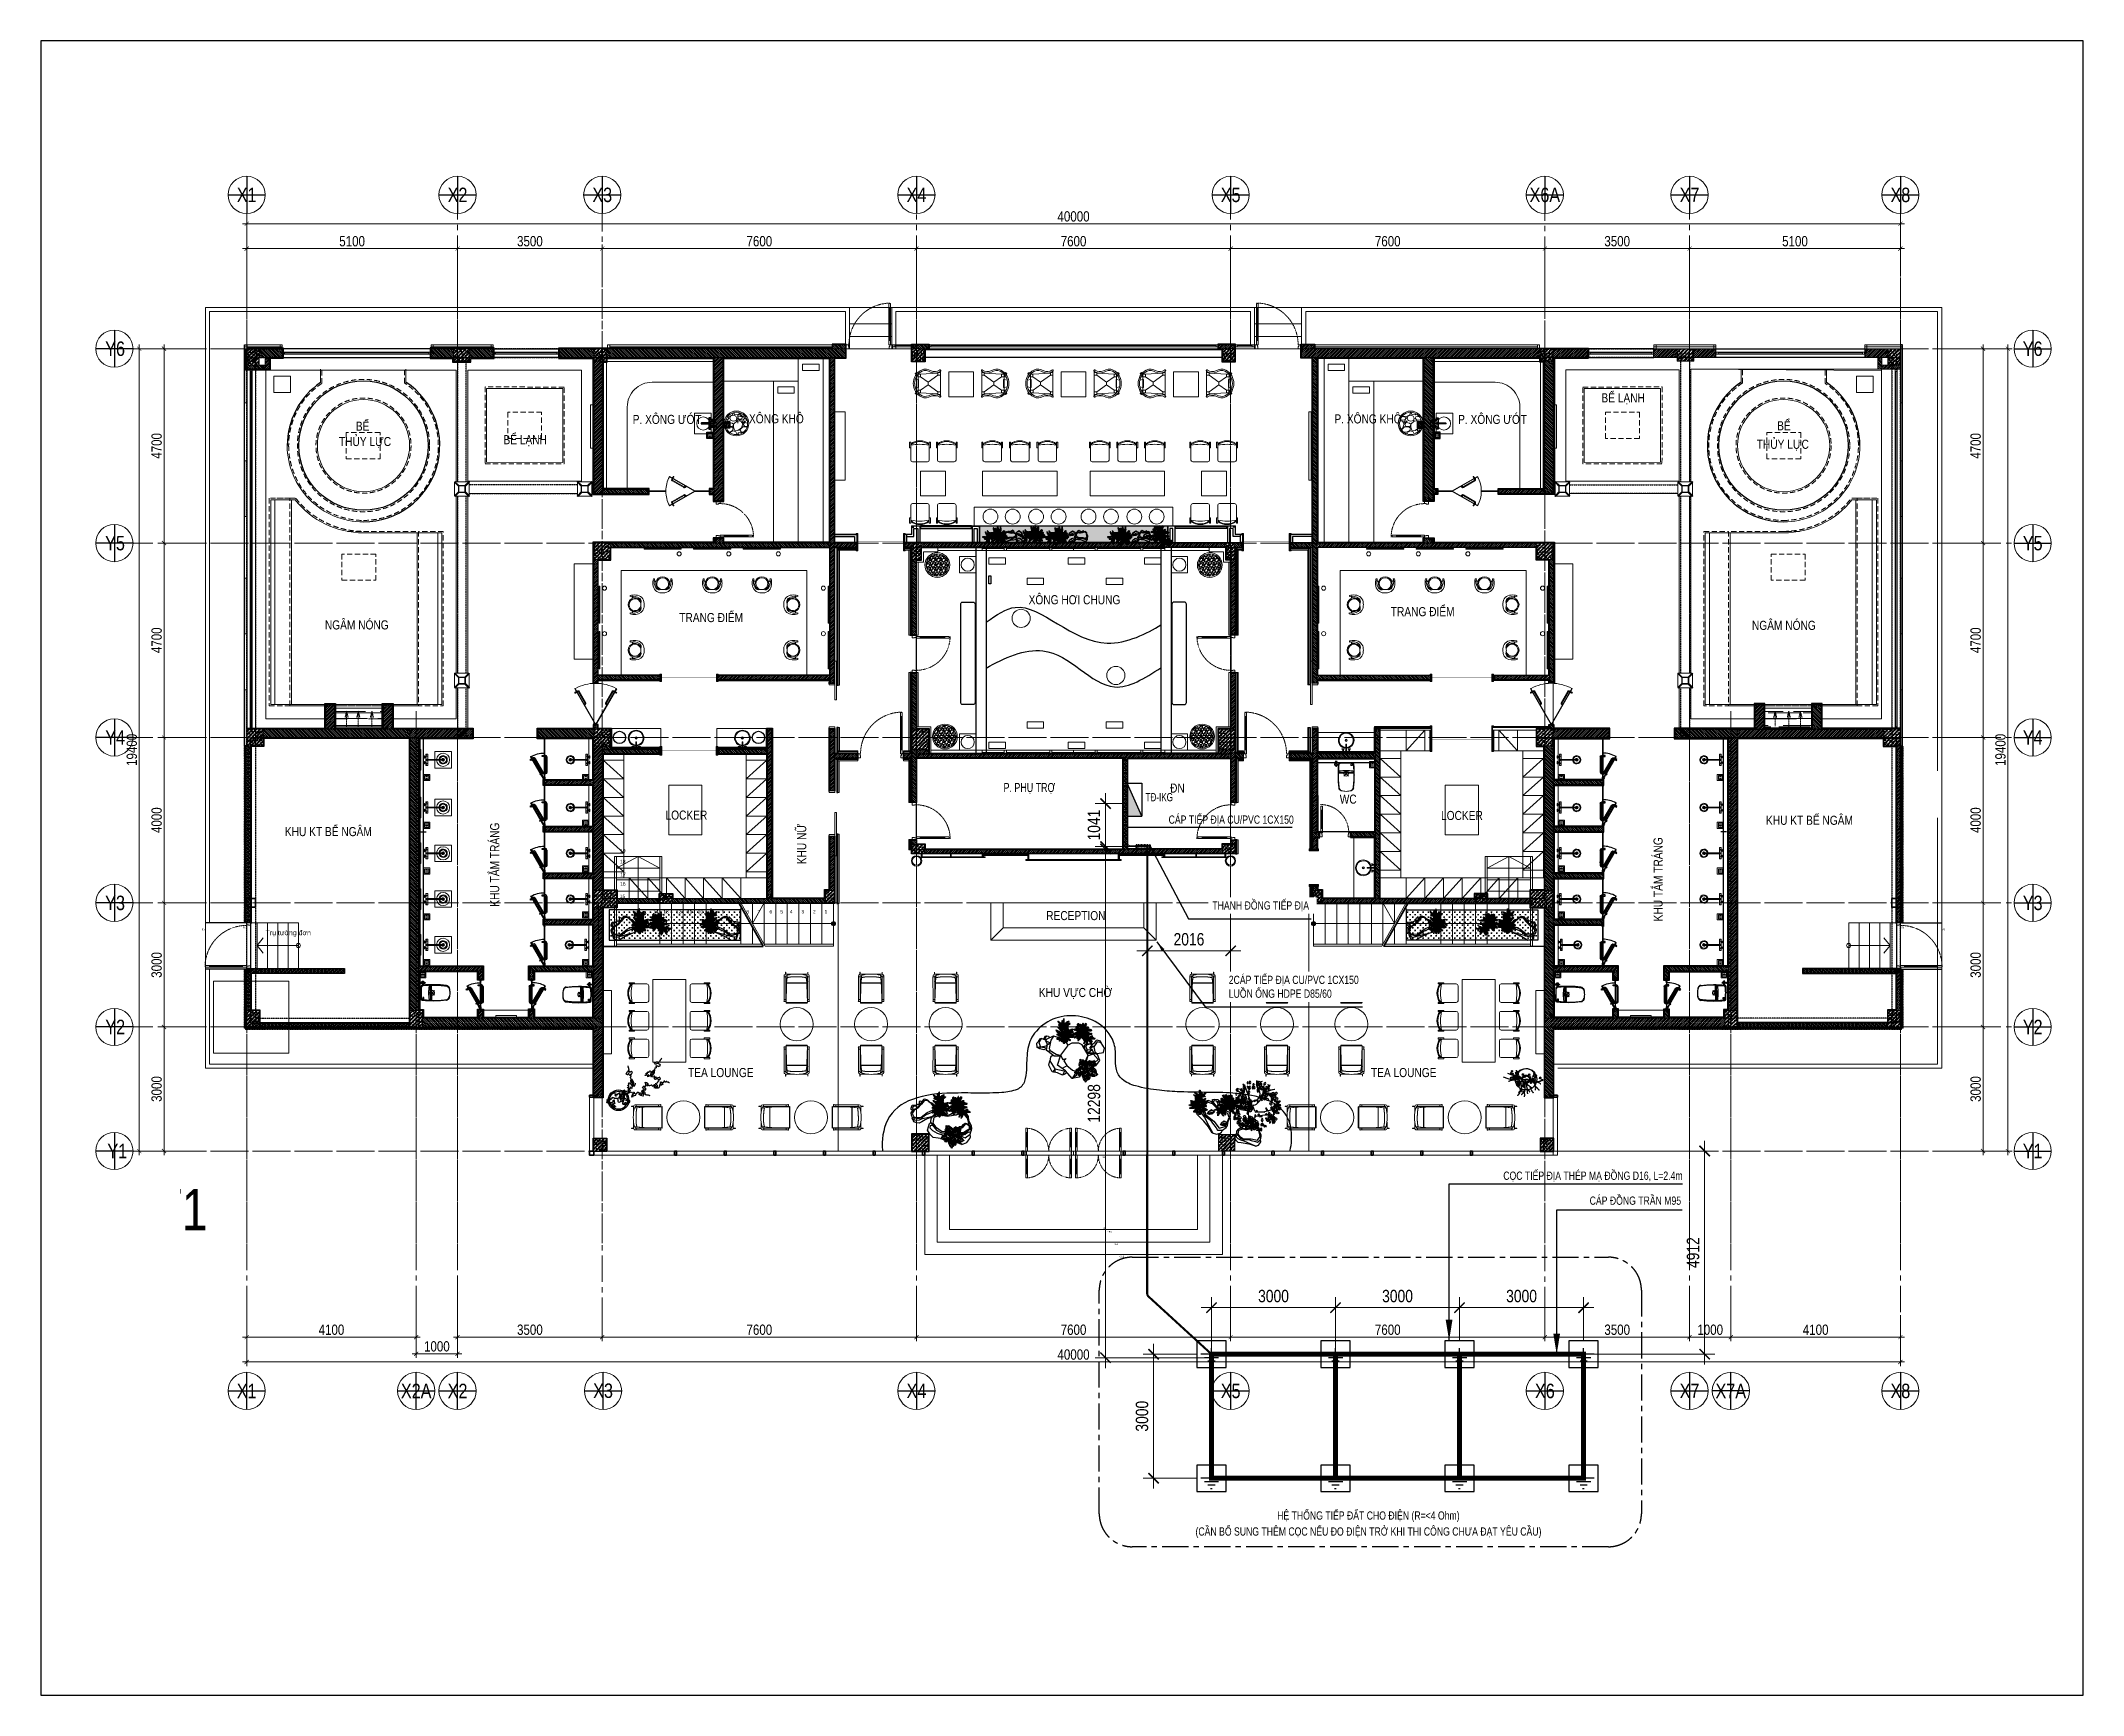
# Model space of a CAD drawing. Header units: millimetres. Extents: x -343543 to 400519, y -115663 to 104219.
# Drawn here: x -4979 to 44421, y 36844 to 76844 of the extents above; entities that cross this region are included whole.
import ezdxf
from ezdxf.enums import TextEntityAlignment as Align
from ezdxf.xclip import XClip

# ---------------------------------------------------------------- set-up
doc = ezdxf.new("R2010")
doc.units = ezdxf.units.MM
doc.header["$XCLIPFRAME"] = 0
for name, pattern in [('CENTER', [50.8, 31.75, -6.35, 6.35, -6.35]), ('HIDDEN', [0.375, 0.25, -0.125]), ('XREF MAT BANG TUONG XAY$0$01.Xref _MB T1$0$HIDDEN', [9.525, 6.35, -3.175]), ('XREF MAT BANG TUONG XAY$0$01.Xref _MB T2-Mai$0$$0$HIDDEN', [9.525, 6.35, -3.175]), ('XREF MAT BANG TUONG XAY$0$01.Xref _MB T2-Mai$0$HIDDEN', [9.525, 6.35, -3.175]), ('XREF MAT BANG TUONG XAY$0$CENTER', [50.8, 31.75, -6.35, 6.35, -6.35]), ('XREF MAT BANG TUONG XAY$0$HIDDEN', [0.375, 0.25, -0.125]), ('XREF MAT BANG TUONG XAY$0$xref_IKIGAI_Cot$0$HIDDEN', [9.525, 6.35, -3.175])]:
    doc.linetypes.add(name, pattern=pattern)
doc.layers.get('0').update_dxf_attribs({"color": 231, "lineweight": 0})
doc.layers.get('DefPoints').update_dxf_attribs({"color": 191})
for name, color, linetype in [('1-VTK-E-Equipment', 2, 'Continuous'), ('1_VTK_E_DIM', 135, 'Continuous'), ('1_VTK_E_EARTH', 40, 'Continuous'), ('1_VTK_E_TEXT', 7, 'Continuous'), ('Detail_Earth_Bonding', 120, 'Continuous'), ('E-_LGTNTEXT_A-_N_LP3', 4, 'Continuous'), ('E-text', 3, 'Continuous'), ('XREF MAT BANG NOI THAT$0$A-FURN', 8, 'Continuous'), ('XREF MAT BANG NOI THAT$0$A-PATT', 8, 'Continuous'), ('XREF MAT BANG NOI THAT$0$FF-Plants', 8, 'Continuous'), ('XREF MAT BANG TUONG XAY$0$A-FNSH', 8, 'Continuous'), ('XREF MAT BANG TUONG XAY$0$A-FURN', 8, 'Continuous'), ('XREF MAT BANG TUONG XAY$0$A-FURN @ 50', 8, 'Continuous'), ('XREF MAT BANG TUONG XAY$0$A-FURN @ 75', 8, 'Continuous'), ('XREF MAT BANG TUONG XAY$0$A-HIDD', 8, 'XREF MAT BANG TUONG XAY$0$HIDDEN'), ('XREF MAT BANG TUONG XAY$0$A-PATT', 8, 'Continuous'), ('XREF MAT BANG TUONG XAY$0$FF-FURN', 8, 'Continuous'), ('XREF MAT BANG TUONG XAY$0$xref_IKIGAI_Cot$0$S-FINE', 8, 'Continuous'), ('XREF MAT BANG TUONG XAY$0$xref_IKIGAI_Cot$0$S-HIDD', 8, 'XREF MAT BANG TUONG XAY$0$xref_IKIGAI_Cot$0$HIDDEN')]:
    doc.layers.add(name, color=color, linetype=linetype)
for name, color, linetype, lineweight in [('A-PATT', 252, 'Continuous', 9), ('A-SYMBOLS', 10, 'Continuous', 13), ('DCE_BaoBeTong', 4, 'Continuous', 18), ('E - EQ', 10, 'Continuous', 25), ('SME-E-LADD-POW', 21, 'Continuous', 18), ('SME-E-POW-DIM', 135, 'Continuous', 18), ('XREF MAT BANG NOI THAT$0$01.Xref _MB T1$0$A-FURN', 8, 'Continuous', 5), ('XREF MAT BANG TUONG XAY$0$$0$A-FINE', 8, 'Continuous', 25), ('XREF MAT BANG TUONG XAY$0$$0$A-WALL-INT', 8, 'Continuous', 9), ('XREF MAT BANG TUONG XAY$0$$1$A-TEXT', 8, 'Continuous', 25), ('XREF MAT BANG TUONG XAY$0$00.xref_IKIGAI_Truc$0$A-DIMS', 8, 'Continuous', 9), ('XREF MAT BANG TUONG XAY$0$00.xref_IKIGAI_Truc$0$A-SYMBOLS', 8, 'Continuous', 13), ('XREF MAT BANG TUONG XAY$0$01.Xref _MB T1$0$$0$A-PATT', 8, 'Continuous', 9), ('XREF MAT BANG TUONG XAY$0$01.Xref _MB T1$0$$0$A-WALL-INT', 8, 'Continuous', 9), ('XREF MAT BANG TUONG XAY$0$01.Xref _MB T1$0$A-DOOR', 8, 'Continuous', 9), ('XREF MAT BANG TUONG XAY$0$01.Xref _MB T1$0$A-FINE', 8, 'Continuous', 25), ('XREF MAT BANG TUONG XAY$0$01.Xref _MB T1$0$A-FNSH', 8, 'Continuous', 9), ('XREF MAT BANG TUONG XAY$0$01.Xref _MB T1$0$A-FURN', 8, 'Continuous', 5), ('XREF MAT BANG TUONG XAY$0$01.Xref _MB T1$0$A-FURN @ 50', 8, 'Continuous', 5), ('XREF MAT BANG TUONG XAY$0$01.Xref _MB T1$0$A-FURN @ 75', 8, 'Continuous', 5), ('XREF MAT BANG TUONG XAY$0$01.Xref _MB T1$0$A-GLAZ', 8, 'Continuous', 13), ('XREF MAT BANG TUONG XAY$0$01.Xref _MB T1$0$A-HIDD', 8, 'XREF MAT BANG TUONG XAY$0$01.Xref _MB T1$0$HIDDEN', 9), ('XREF MAT BANG TUONG XAY$0$01.Xref _MB T1$0$A-HIDD-LO', 8, 'XREF MAT BANG TUONG XAY$0$01.Xref _MB T1$0$HIDDEN', 9), ('XREF MAT BANG TUONG XAY$0$01.Xref _MB T1$0$A-LITE', 8, 'Continuous', 9), ('XREF MAT BANG TUONG XAY$0$01.Xref _MB T1$0$A-PATT', 8, 'Continuous', 9), ('XREF MAT BANG TUONG XAY$0$01.Xref _MB T1$0$A-RAIL', 8, 'Continuous', 9), ('XREF MAT BANG TUONG XAY$0$01.Xref _MB T1$0$A-SYMBOLS', 8, 'Continuous', 13), ('XREF MAT BANG TUONG XAY$0$01.Xref _MB T1$0$A-TEXT', 8, 'Continuous', 25), ('XREF MAT BANG TUONG XAY$0$01.Xref _MB T1$0$A-WALL', 8, 'Continuous', 35), ('XREF MAT BANG TUONG XAY$0$01.Xref _MB T1$0$A-WALL-INT', 8, 'Continuous', 9), ('XREF MAT BANG TUONG XAY$0$01.Xref _MB T2-Mai$0$$0$A-DOOR', 8, 'Continuous', 9), ('XREF MAT BANG TUONG XAY$0$01.Xref _MB T2-Mai$0$$0$A-FNSH', 8, 'Continuous', 9), ('XREF MAT BANG TUONG XAY$0$01.Xref _MB T2-Mai$0$$0$A-FURN', 8, 'Continuous', 5), ('XREF MAT BANG TUONG XAY$0$01.Xref _MB T2-Mai$0$$0$A-GLAZ', 8, 'Continuous', 13), ('XREF MAT BANG TUONG XAY$0$01.Xref _MB T2-Mai$0$$0$A-HIDD', 8, 'XREF MAT BANG TUONG XAY$0$01.Xref _MB T2-Mai$0$$0$HIDDEN', 9), ('XREF MAT BANG TUONG XAY$0$01.Xref _MB T2-Mai$0$$0$A-HIDD-LO', 8, 'XREF MAT BANG TUONG XAY$0$01.Xref _MB T2-Mai$0$$0$HIDDEN', 9), ('XREF MAT BANG TUONG XAY$0$01.Xref _MB T2-Mai$0$$0$A-LITE', 8, 'Continuous', 9), ('XREF MAT BANG TUONG XAY$0$01.Xref _MB T2-Mai$0$$0$A-PATT', 8, 'Continuous', 9), ('XREF MAT BANG TUONG XAY$0$01.Xref _MB T2-Mai$0$$0$A-TEXT', 8, 'Continuous', 25), ('XREF MAT BANG TUONG XAY$0$01.Xref _MB T2-Mai$0$$0$A-WALL', 8, 'Continuous', 35), ('XREF MAT BANG TUONG XAY$0$01.Xref _MB T2-Mai$0$A-FURN', 8, 'Continuous', 5), ('XREF MAT BANG TUONG XAY$0$01.Xref _MB T2-Mai$0$A-HIDD', 8, 'XREF MAT BANG TUONG XAY$0$01.Xref _MB T2-Mai$0$HIDDEN', 9), ('XREF MAT BANG TUONG XAY$0$01.Xref _MB T2-Mai$0$A-PATT', 8, 'Continuous', 9), ('XREF MAT BANG TUONG XAY$0$01.Xref _MB T2-Mai$0$A-SYMBOLS', 8, 'Continuous', 13), ('XREF MAT BANG TUONG XAY$0$01.Xref _MB T2-Mai$0$A-TEXT', 8, 'Continuous', 25), ('XREF MAT BANG TUONG XAY$0$A-FINE', 8, 'Continuous', 25), ('XREF MAT BANG TUONG XAY$0$A-GRID', 8, 'XREF MAT BANG TUONG XAY$0$CENTER', 15), ('XREF MAT BANG TUONG XAY$0$A-SYMBOLS', 8, 'Continuous', 13), ('XREF MAT BANG TUONG XAY$0$A-WALL-INT', 8, 'Continuous', 9), ('XREF MAT BANG TUONG XAY$0$P-SANRFIM', 8, 'Continuous', 13), ('XREF MAT BANG TUONG XAY$0$xref_IKIGAI_Cot$0$A-FNSH', 8, 'Continuous', 9), ('XREF MAT BANG TUONG XAY$0$xref_IKIGAI_Cot$0$A-PATT', 8, 'Continuous', 5)]:
    doc.layers.add(name, color=color, linetype=linetype, lineweight=lineweight)
doc.styles.add('SM-DIMTEXT', font='SME.shx', dxfattribs={"width": 0.7})
doc.styles.add('SM-TEXTTITLE', font='arial.ttf', dxfattribs={"width": 0.7, "height": 600})
doc.styles.add('UV-ABC', font='arial.ttf', dxfattribs={"width": 0.75})
doc.styles.add('VTK_Arial', font='arial.ttf', dxfattribs={"width": 0.8})
doc.styles.add('XREF MAT BANG NOI THAT$0$Standard', font='txt')
doc.styles.add('XREF MAT BANG TUONG XAY$0$00.xref_IKIGAI_Truc$0$VTK_Arial', font='arial.ttf', dxfattribs={"width": 0.8})
doc.styles.add('XREF MAT BANG TUONG XAY$0$00.xref_IKIGAI_Truc$0$VTK_Arial_3.5 mm', font='arial.ttf', dxfattribs={"width": 0.8, "height": 3.5})
doc.styles.add('XREF MAT BANG TUONG XAY$0$01.Xref _MB T1$0$Standard', font='arial.ttf')
doc.styles.add('XREF MAT BANG TUONG XAY$0$01.Xref _MB T2-Mai$0$$0$spa-base plan$0$P-AV-P00-10$1$Standard', font='arial.ttf')
doc.styles.add('XREF MAT BANG TUONG XAY$0$01.Xref _MB T2-Mai$0$Standard', font='arial.ttf')
doc.styles.add('XREF MAT BANG TUONG XAY$0$Arial', font='arial.ttf', dxfattribs={"width": 0.8})
doc.styles.add('XREF MAT BANG TUONG XAY$0$xref_IKIGAI_Cot$0$Dce_Text', font='arial.ttf', dxfattribs={"width": 0.8})
doc.dimstyles.new('A-2.5-DIM250', dxfattribs={"dimscale": 250, "dimtxt": 2, "dimasz": 1, "dimexe": 1, "dimexo": 0, "dimgap": 0.5, "dimtad": 1, "dimdec": 0, "dimzin": 12, "dimdsep": 46, "dimtxsty": 'VTK_Arial', "dimblk": 'ARCHTICK', "dimcen": 0, "dimdle": 1, "dimclrd": 256, "dimclre": 256, "dimclrt": 7, "dimadec": 1, "dimazin": 3, "dimtfac": 1, "dimtdec": 0, "dimtmove": 0, "dimatfit": 2, "dimfxl": 20, "dimtolj": 1, "dimtzin": 0, "dimlwd": -1, "dimlwe": -1, "dimarcsym": 0})
doc.dimstyles.new('SDIM-100', dxfattribs={"dimscale": 100, "dimtxt": 2, "dimasz": 0.6, "dimexe": 0.6, "dimexo": 0.2, "dimgap": 0.5, "dimtad": 1, "dimdec": 0, "dimzin": 12, "dimtxsty": 'SM-DIMTEXT', "dimblk": 'ARCHTICK', "dimblk1": 'ARCHTICK', "dimblk2": 'ARCHTICK', "dimcen": 0.12, "dimdle": 0.6, "dimclrd": 7, "dimclre": 8, "dimadec": 0, "dimazin": 3, "dimtfac": 2, "dimtix": 1, "dimtmove": 1, "dimatfit": 3, "dimfxl": 1, "dimtzin": 0, "dimarcsym": 1})
doc.dimstyles.get("Standard").update_dxf_attribs({"dimtxt": 0.18, "dimasz": 0.18, "dimexe": 0.18, "dimexo": 0.0625, "dimgap": 0.09, "dimtad": 0, "dimtih": 1, "dimtoh": 1, "dimdec": 4, "dimzin": 0, "dimdsep": 46, "dimtxsty": 'Standard', "dimcen": 0.09, "dimadec": 0, "dimazin": 0, "dimtfac": 1, "dimtdec": 4, "dimtofl": 0, "dimtmove": 0, "dimatfit": 3, "dimfxl": 1, "dimtolj": 1, "dimtzin": 0, "dimarcsym": 0})
doc.dimstyles.new('XREF MAT BANG TUONG XAY$0$00.xref_IKIGAI_Truc$0$A-2.5-DIM100', dxfattribs={"dimscale": 100, "dimtxt": 2.5, "dimasz": 1, "dimexe": 1, "dimexo": 0, "dimgap": 0.5, "dimtad": 1, "dimdec": 0, "dimzin": 12, "dimdsep": 46, "dimtxsty": 'XREF MAT BANG TUONG XAY$0$00.xref_IKIGAI_Truc$0$VTK_Arial', "dimblk": 'XREF MAT BANG TUONG XAY$0$00.xref_IKIGAI_Truc$0$_ArchTick', "dimcen": 0, "dimdle": 1, "dimclrd": 256, "dimclre": 256, "dimclrt": 7, "dimadec": 1, "dimazin": 3, "dimtfac": 1, "dimtdec": 0, "dimtmove": 0, "dimatfit": 2, "dimfxl": 20, "dimtolj": 1, "dimtzin": 0, "dimlwd": -1, "dimlwe": -1, "dimarcsym": 0})
doc.dimstyles.new('XREF MAT BANG TUONG XAY$0$01.Xref _MB T1$0$Standard', dxfattribs={"dimtxt": 0.18, "dimasz": 0.18, "dimexe": 0.18, "dimexo": 0.0625, "dimgap": 0.09, "dimtad": 0, "dimtih": 1, "dimtoh": 1, "dimdec": 4, "dimzin": 0, "dimdsep": 46, "dimtxsty": 'XREF MAT BANG TUONG XAY$0$01.Xref _MB T1$0$Standard', "dimcen": 0.09, "dimadec": 0, "dimazin": 0, "dimtfac": 1, "dimtdec": 4, "dimtofl": 0, "dimtmove": 0, "dimatfit": 3, "dimfxl": 1, "dimtolj": 1, "dimtzin": 0, "dimarcsym": 0})
doc.dimstyles.new('XREF MAT BANG TUONG XAY$0$01.Xref _MB T2-Mai$0$Standard', dxfattribs={"dimtxt": 0.18, "dimasz": 0.18, "dimexe": 0.18, "dimexo": 0.0625, "dimgap": 0.09, "dimtad": 0, "dimtih": 1, "dimtoh": 1, "dimdec": 4, "dimzin": 0, "dimdsep": 46, "dimtxsty": 'XREF MAT BANG TUONG XAY$0$01.Xref _MB T2-Mai$0$Standard', "dimcen": 0.09, "dimadec": 0, "dimazin": 0, "dimtfac": 1, "dimtdec": 4, "dimtofl": 0, "dimtmove": 0, "dimatfit": 3, "dimfxl": 1, "dimtolj": 1, "dimtzin": 0, "dimarcsym": 0})
pattern_1 = [(50, (80, 180), (107.58903, -9.41282), [11.25, -123.75]), (355, (80, 180), (-20.8127, 112.82882), [9, -99]), (100.4514, (88.97, 179.22), (86.7764, 103.41593), [9.56103, -105.17132]), (46.1842, (80, 210), (160.08616, -24.82785), [16.875, -185.625]), (96.6356, (93.34, 207.93), (140.1994, 146.1177), [14.34154, -157.75695]), (351.1842, (80, 210), (140.1993, 146.1178), [13.5, -148.5]), (21, (95, 202.5), (89.53606, -60.39283), [11.25, -123.75]), (326, (95, 202.5), (36.4973, 108.7725), [9, -99]), (71.4514, (102.46, 197.47), (126.0334, 48.37957), [9.56103, -105.17132]), (37.5, (80, 180), (1.823978, 49.934078), [0, -97.8, 0, -100.5, 0, -99.375]), (7.5, (80, 180), (39.46043, 59.16176), [0, -57.3, 0, -95.55, 0, -37.875]), (327.5, (46.55, 180), (80.073365, -3.38323), [0, -37.5, 0, -117, 0, -155.25]), (317.5, (31.55, 180), (87.47793, 15.01575), [0, -48.75, 0, -77.7, 0, -110.25]), (45, (80, 180), (-45.07806, 45.07806), []), (45, (80, 198.375), (-45.07806, 45.07806), [])]
pattern_2 = [(50, (80, 80), (107.58903, -9.41282), [11.25, -123.75]), (355, (80, 80), (-20.8127, 112.82882), [9, -99]), (100.4514, (88.97, 79.22), (86.77641, 103.41593), [9.56103, -105.17132]), (46.1842, (80, 110), (160.08616, -24.82785), [16.875, -185.625]), (96.6356, (93.34, 107.93), (140.1994, 146.11768), [14.34154, -157.75695]), (351.1842, (80, 110), (140.1993, 146.1178), [13.5, -148.5]), (21, (95, 102.5), (89.53606, -60.39283), [11.25, -123.75]), (326, (95, 102.5), (36.4973, 108.77251), [9, -99]), (71.4514, (102.46, 97.47), (126.03339, 48.37957), [9.56103, -105.17132]), (37.5, (80, 80), (1.823978, 49.934078), [0, -97.8, 0, -100.5, 0, -99.375]), (7.5, (80, 80), (39.46043, 59.161757), [0, -57.3, 0, -95.55, 0, -37.875]), (327.5, (46.55, 80), (80.073365, -3.38323), [0, -37.5, 0, -117, 0, -155.25]), (317.5, (31.55, 80), (87.477925, 15.015747), [0, -48.75, 0, -77.7, 0, -110.25]), (45, (80, 80), (-45.078057, 45.078057), []), (45, (80, 98.375), (-45.078057, 45.078057), [])]
pattern_3 = [(50, (180, 180), (107.58903, -9.41282), [11.25, -123.75]), (355, (180, 180), (-20.8127, 112.82882), [9, -99]), (100.4514, (188.97, 179.22), (86.77641, 103.41593), [9.56103, -105.17132]), (46.1842, (180, 210), (160.08616, -24.82785), [16.875, -185.625]), (96.6356, (193.34, 207.93), (140.1994, 146.11768), [14.34154, -157.75695]), (351.1842, (180, 210), (140.1993, 146.1178), [13.5, -148.5]), (21, (195, 202.5), (89.53606, -60.39283), [11.25, -123.75]), (326, (195, 202.5), (36.4973, 108.77251), [9, -99]), (71.4514, (202.46, 197.47), (126.03339, 48.37957), [9.56103, -105.17132]), (37.5, (180, 180), (1.823978, 49.934078), [0, -97.8, 0, -100.5, 0, -99.375]), (7.5, (180, 180), (39.46043, 59.161757), [0, -57.3, 0, -95.55, 0, -37.875]), (327.5, (146.55, 180), (80.073365, -3.38323), [0, -37.5, 0, -117, 0, -155.25]), (317.5, (131.55, 180), (87.477925, 15.015747), [0, -48.75, 0, -77.7, 0, -110.25]), (45, (180, 180), (-45.078057, 45.078057), []), (45, (180, 198.375), (-45.078057, 45.078057), [])]
pattern_4 = [(50, (80, -10), (107.58903, -9.41282), [11.25, -123.75]), (355, (80, -10), (-20.8127, 112.82882), [9, -99]), (100.4514, (88.97, -10.78), (86.7764, 103.41593), [9.56103, -105.17132]), (46.1842, (80, 20), (160.08616, -24.82785), [16.875, -185.625]), (96.6356, (93.34, 17.93), (140.1994, 146.1177), [14.34154, -157.75695]), (351.1842, (80, 20), (140.1993, 146.1178), [13.5, -148.5]), (21, (95, 12.5), (89.53606, -60.39283), [11.25, -123.75]), (326, (95, 12.5), (36.4973, 108.7725), [9, -99]), (71.4514, (102.46, 7.47), (126.0334, 48.37957), [9.56103, -105.17132]), (37.5, (80, -10), (1.823978, 49.934078), [0, -97.8, 0, -100.5, 0, -99.375]), (7.5, (80, -10), (39.46043, 59.161757), [0, -57.3, 0, -95.55, 0, -37.875]), (327.5, (46.55, -10), (80.073365, -3.38323), [0, -37.5, 0, -117, 0, -155.25]), (317.5, (31.55, -10), (87.477925, 15.01575), [0, -48.75, 0, -77.7, 0, -110.25]), (45, (80, -10), (-45.07806, 45.07806), []), (45, (80, 8.375), (-45.07806, 45.07806), [])]
pattern_5 = [(50, (180, 280), (107.58903, -9.41282), [11.25, -123.75]), (355, (180, 280), (-20.8127, 112.82882), [9, -99]), (100.4514, (188.97, 279.22), (86.77641, 103.41593), [9.56103, -105.17132]), (46.1842, (180, 310), (160.08616, -24.82785), [16.875, -185.625]), (96.6356, (193.34, 307.93), (140.1994, 146.11768), [14.34154, -157.75695]), (351.1842, (180, 310), (140.1993, 146.1178), [13.5, -148.5]), (21, (195, 302.5), (89.53606, -60.39283), [11.25, -123.75]), (326, (195, 302.5), (36.4973, 108.77251), [9, -99]), (71.4514, (202.46, 297.47), (126.0334, 48.37957), [9.56103, -105.17132]), (37.5, (180, 280), (1.823978, 49.934078), [0, -97.8, 0, -100.5, 0, -99.375]), (7.5, (180, 280), (39.46043, 59.161757), [0, -57.3, 0, -95.55, 0, -37.875]), (327.5, (146.55, 280), (80.073365, -3.38323), [0, -37.5, 0, -117, 0, -155.25]), (317.5, (131.55, 280), (87.477925, 15.01575), [0, -48.75, 0, -77.7, 0, -110.25]), (45, (180, 280), (-45.078057, 45.078057), []), (45, (180, 298.375), (-45.078057, 45.078057), [])]
pattern_6 = [(50, (330, 180), (107.58903, -9.41282), [11.25, -123.75]), (355, (330, 180), (-20.8127, 112.82882), [9, -99]), (100.4514, (338.97, 179.22), (86.77641, 103.41593), [9.56103, -105.17132]), (46.1842, (330, 210), (160.08616, -24.82785), [16.875, -185.625]), (96.6356, (343.34, 207.93), (140.1994, 146.11768), [14.34154, -157.75695]), (351.1842, (330, 210), (140.1993, 146.1178), [13.5, -148.5]), (21, (345, 202.5), (89.53606, -60.39283), [11.25, -123.75]), (326, (345, 202.5), (36.4973, 108.77251), [9, -99]), (71.4514, (352.46, 197.47), (126.0334, 48.37957), [9.56103, -105.17132]), (37.5, (330, 180), (1.823978, 49.934078), [0, -97.8, 0, -100.5, 0, -99.375]), (7.5, (330, 180), (39.46043, 59.161757), [0, -57.3, 0, -95.55, 0, -37.875]), (327.5, (296.55, 180), (80.073365, -3.38323), [0, -37.5, 0, -117, 0, -155.25]), (317.5, (281.55, 180), (87.477925, 15.015747), [0, -48.75, 0, -77.7, 0, -110.25]), (45, (330, 180), (-45.078057, 45.078057), []), (45, (330, 198.375), (-45.078057, 45.078057), [])]
pattern_7 = [(50, (-10, 80), (107.58903, -9.41282), [11.25, -123.75]), (355, (-10, 80), (-20.8127, 112.82882), [9, -99]), (100.4514, (-1.03, 79.22), (86.7764, 103.41593), [9.56103, -105.17132]), (46.1842, (-10, 110), (160.08616, -24.82785), [16.875, -185.625]), (96.6356, (3.34, 107.93), (140.1994, 146.1177), [14.34154, -157.75695]), (351.1842, (-10, 110), (140.1993, 146.1178), [13.5, -148.5]), (21, (5, 102.5), (89.53606, -60.39283), [11.25, -123.75]), (326, (5, 102.5), (36.4973, 108.7725), [9, -99]), (71.4514, (12.46, 97.47), (126.0334, 48.37957), [9.56103, -105.17132]), (37.5, (-10, 80), (1.82398, 49.934078), [0, -97.8, 0, -100.5, 0, -99.375]), (7.5, (-10, 80), (39.46043, 59.16176), [0, -57.3, 0, -95.55, 0, -37.875]), (327.5, (-43.45, 80), (80.073365, -3.38323), [0, -37.5, 0, -117, 0, -155.25]), (317.5, (-58.45, 80), (87.47793, 15.01575), [0, -48.75, 0, -77.7, 0, -110.25]), (45, (-10, 80), (-45.07806, 45.07806), []), (45, (-10, 98.375), (-45.07806, 45.07806), [])]
pattern_8 = [(180, (-73097.26, 1e-05), (-1295.4, -609.6), [304.8, -254, 355.6, -152.4, 457.2, -203.2]), (180, (-73402.06, -25.4), (-1295.4, -609.6), [254, -965.2, 203.2, -304.8]), (180, (-74011.66, 38.1), (-1295.4, -609.6), [152.4, -1574.8]), (270, (-73097.26, 1e-05), (431.8, -609.6), [584.2, -1854.2]), (270, (-73402.06, 1e-05), (431.8, -609.6), [571.5, -1866.9]), (270, (-73656.06, 1e-05), (431.8, -609.6), [533.4, -1905]), (270, (-74011.66, 38.1), (431.8, -609.6), [584.2, -1854.2]), (270, (-74164.06, 38.1), (431.8, -609.6), [584.2, -1854.2]), (270, (-74621.26, 1e-05), (431.8, -609.6), [558.8, -1879.6])]
pattern_9 = [(270, (-73097.26, 1e-05), (609.6, -1295.4), [304.8, -254, 355.6, -152.4, 457.2, -203.2]), (270, (-73071.86, -304.8), (609.6, -1295.4), [254, -965.2, 203.2, -304.8]), (270, (-73135.36, -914.4), (609.6, -1295.4), [152.4, -1574.8]), (0, (-73097.26, 1e-05), (609.6, 431.8), [584.2, -1854.2]), (0, (-73097.26, -304.8), (609.6, 431.8), [571.5, -1866.9]), (0, (-73097.26, -558.8), (609.6, 431.8), [533.4, -1905]), (0, (-73135.36, -914.4), (609.6, 431.8), [584.2, -1854.2]), (0, (-73135.36, -1066.8), (609.6, 431.8), [584.2, -1854.2]), (0, (-73097.26, -1524), (609.6, 431.8), [558.8, -1879.6])]
pattern_10 = [(0, (-73097.26, 1e-05), (1295.4, 609.6), [304.8, -254, 355.6, -152.4, 457.2, -203.2]), (0, (-72792.46, 25.4), (1295.4, 609.6), [254, -965.2, 203.2, -304.8]), (0, (-72182.86, -38.1), (1295.4, 609.6), [152.4, -1574.8]), (90, (-73097.26, 1e-05), (-431.8, 609.6), [584.2, -1854.2]), (90, (-72792.46, 1e-05), (-431.8, 609.6), [571.5, -1866.9]), (90, (-72538.46, 1e-05), (-431.8, 609.6), [533.4, -1905]), (90, (-72182.86, -38.1), (-431.8, 609.6), [584.2, -1854.2]), (90, (-72030.46, -38.1), (-431.8, 609.6), [584.2, -1854.2]), (90, (-71573.26, 1e-05), (-431.8, 609.6), [558.8, -1879.6])]
pattern_11 = [(270, (-141722.3, -50000), (600, -1275), [300, -250, 350, -150, 450, -200]), (270, (-141697.3, -50300), (600, -1275), [250, -950, 200, -300]), (270, (-141759.8, -50900), (600, -1275), [150, -1550]), (0, (-141722.3, -50000), (600, 425), [575, -1825]), (0, (-141722.3, -50300), (600, 425), [562.5, -1837.5]), (0, (-141722.3, -50550), (600, 425), [525, -1875]), (0, (-141759.8, -50900), (600, 425), [575, -1825]), (0, (-141759.8, -51050), (600, 425), [575, -1825]), (0, (-141722.3, -51500), (600, 425), [550, -1850])]
pattern_12 = [(180, (-73097.27, -50000), (-1295.4, -609.6), [304.8, -254, 355.6, -152.4, 457.2, -203.2]), (180, (-73402.07, -50025.4), (-1295.4, -609.6), [254, -965.2, 203.2, -304.8]), (180, (-74011.67, -49961.9), (-1295.4, -609.6), [152.4, -1574.8]), (270, (-73097.27, -50000), (431.8, -609.6), [584.2, -1854.2]), (270, (-73402.07, -50000), (431.8, -609.6), [571.5, -1866.9]), (270, (-73656.07, -50000), (431.8, -609.6), [533.4, -1905]), (270, (-74011.67, -49961.9), (431.8, -609.6), [584.2, -1854.2]), (270, (-74164.07, -49961.9), (431.8, -609.6), [584.2, -1854.2]), (270, (-74621.27, -50000), (431.8, -609.6), [558.8, -1879.6])]
pattern_13 = [(270, (-73097.27, -50000), (609.6, -1295.4), [304.8, -254, 355.6, -152.4, 457.2, -203.2]), (270, (-73071.87, -50304.8), (609.6, -1295.4), [254, -965.2, 203.2, -304.8]), (270, (-73135.37, -50914.4), (609.6, -1295.4), [152.4, -1574.8]), (0, (-73097.27, -50000), (609.6, 431.8), [584.2, -1854.2]), (0, (-73097.27, -50304.8), (609.6, 431.8), [571.5, -1866.9]), (0, (-73097.27, -50558.8), (609.6, 431.8), [533.4, -1905]), (0, (-73135.37, -50914.4), (609.6, 431.8), [584.2, -1854.2]), (0, (-73135.37, -51066.8), (609.6, 431.8), [584.2, -1854.2]), (0, (-73097.27, -51524), (609.6, 431.8), [558.8, -1879.6])]
pattern_14 = [(0, (-73097.27, -50000), (1295.4, 609.6), [304.8, -254, 355.6, -152.4, 457.2, -203.2]), (0, (-72792.47, -49974.6), (1295.4, 609.6), [254, -965.2, 203.2, -304.8]), (0, (-72182.87, -50038.1), (1295.4, 609.6), [152.4, -1574.8]), (90, (-73097.27, -50000), (-431.8, 609.6), [584.2, -1854.2]), (90, (-72792.47, -50000), (-431.8, 609.6), [571.5, -1866.9]), (90, (-72538.47, -50000), (-431.8, 609.6), [533.4, -1905]), (90, (-72182.87, -50038.1), (-431.8, 609.6), [584.2, -1854.2]), (90, (-72030.47, -50038.1), (-431.8, 609.6), [584.2, -1854.2]), (90, (-71573.27, -50000), (-431.8, 609.6), [558.8, -1879.6])]
pattern_15 = [(360, (89.1446, 731.1656), (1e-15, 3.175), [])]
pattern_16 = [(228.0128, (149.396, 213.856), (-1016.0008633, -1143.0014045), [17.08605, -1691.525]), (184.9697, (137.9664, 201.1564), (1524.0024653, 126.9991038), [29.32025, -2902.7]), (132.5104, (108.7564, 198.6164), (1269.999076, -1397.0013646), [20.6741, -2046.735]), (267.2737, (59.2264, 166.8664), (126.9994485, 2539.9991827), [26.70025, -2643.32]), (292.8337, (57.9564, 140.1964), (-635.0018028, 1524.0008665), [26.1817, -2591.99]), (357.2737, (68.1164, 116.0664), (-2539.9991827, 126.9994485), [26.70025, -2643.32]), (37.6942, (94.7864, 114.7964), (-1651.00104306, -1269.99886785), [35.3097, -3495.655]), (72.2553, (122.7264, 136.3864), (889.0017783, 2794.0008103), [33.336, -3300.265]), (121.4296, (132.8864, 168.1364), (-1016.0002618, 1650.998058), [26.79065, -2652.275]), (175.2364, (118.916, 190.996), (1396.9989027, -126.998808), [30.58565, -1498.695]), (222.3974, (88.4364, 193.5364), (-1524.00004586, -1396.99818253), [39.5539, -3915.84]), (138.8141, (184.956, 165.596), (-888.9994337, 761.998828), [13.50025, -1336.53]), (171.4692, (174.7964, 174.4864), (1650.9974798, -254.00064), [25.6841, -2542.73]), (225, (149.4, 178.3), (-3e-14, -126.9999), [17.96045, -161.6445]), (203.1986, (140.506, 193.536), (635.002141, 254.001114), [9.67205, -957.53]), (291.8014, (131.616, 189.726), (-127.00009, 381.000245), [13.6783, -670.24]), (30.9638, (136.696, 177.026), (380.999598, 254.000198), [22.216, -718.315]), (161.5651, (155.746, 188.456), (254.000116, -126.99981), [16.06435, -385.545]), (16.3895, (57.9564, 189.7264), (1270.0007007, 380.9992075), [22.5044, -2227.94]), (70.3462, (79.5464, 196.076), (-507.9985844, -1396.9980244), [18.87995, -1869.11]), (293.1986, (155.746, 213.856), (-254.001114, 635.002141), [19.344, -947.86]), (343.6105, (163.3664, 196.0764), (-1270.0007007, 380.9992075), [22.5044, -2227.94]), (339.444, (57.956, 110.986), (-635.000788, 253.999692), [21.70175, -1063.385]), (294.7751, (78.276, 103.366), (-634.9985202, 1396.9993513), [18.1836, -1800.18]), (66.8014, (157.016, 86.856), (254.001114, 635.002141), [19.344, -947.86]), (17.354, (164.6364, 104.6364), (-1651.000089, -507.9992338), [21.28915, -2107.62]), (69.444, (94.786, 86.856), (-253.999692, -635.000788), [10.8509, -1074.24]), (101.3099, (149.396, 86.856), (-126.999373, 507.998373), [6.47575, -641.1]), (165.9638, (148.126, 93.206), (381.000268, -126.99978), [26.1817, -497.4525]), (186.009, (122.7264, 99.5564), (1269.9981272, 126.9997034), [24.26335, -2402.07]), (303.6901, (136.696, 165.596), (-127.000044, 253.999755), [18.3162, -439.589]), (353.1572, (146.8564, 150.3564), (2159.0008928, -254.0011376), [31.97785, -3165.8]), (60.9454, (178.606, 146.546), (-507.9988183, -888.9978805), [13.0754, -1294.47]), (90, (184.96, 157.98), (-127, 127), [7.62, -119.38]), (120.2564, (120.186, 103.366), (507.9989233, -888.9995516), [17.64335, -1746.695]), (48.0128, (111.296, 118.606), (1016.0008633, 1143.0014045), [34.17215, -1674.44]), (0, (134.16, 144.01), (127, 127), [33.02, -93.98]), (325.3048, (167.1764, 144.006), (-1269.9977995, 889.0000845), [20.0805, -1987.965]), (254.0546, (183.686, 132.576), (-127.000324, -508.00121), [18.49145, -906.085]), (207.646, (178.6064, 114.7964), (-2412.9991525, -1270.0007987), [30.10725, -2980.625]), (175.4261, (151.9364, 100.8264), (-1651.0003802, 126.9993856), [31.85145, -3153.29]), (175.4261, (151.9364, 100.8264), (-1651.0003802, 126.9993856), [31.85145, -3153.29])]
pattern_17 = [(228.0128, (91.44, 127), (-1016.0008633, -1143.0014045), [17.08605, -1691.525]), (184.9697, (80.01, 114.3), (1524.0024653, 126.9991038), [29.32025, -2902.7]), (132.5104, (50.8, 111.76), (1269.999076, -1397.0013646), [20.6741, -2046.735]), (267.2737, (1.27, 80.01), (126.9994485, 2539.9991827), [26.70025, -2643.32]), (292.8337, (0, 53.34), (-635.0018028, 1524.0008665), [26.1817, -2591.99]), (357.2737, (10.16, 29.21), (-2539.9991827, 126.9994485), [26.70025, -2643.32]), (37.6942, (36.83, 27.94), (-1651.0010431, -1269.99886785), [35.3097, -3495.655]), (72.2553, (64.77, 49.53), (889.0017783, 2794.0008103), [33.336, -3300.265]), (121.4296, (74.93, 81.28), (-1016.0002618, 1650.998058), [26.79065, -2652.275]), (175.2364, (60.96, 104.14), (1396.9989027, -126.998808), [30.58565, -1498.695]), (222.3974, (30.48, 106.68), (-1524.00004586, -1396.9981825), [39.5539, -3915.84]), (138.8141, (127, 78.74), (-888.9994337, 761.998828), [13.50025, -1336.53]), (171.4692, (116.84, 87.63), (1650.9974798, -254.00064), [25.6841, -2542.73]), (225, (91.44, 91.44), (-3e-14, -126.9999), [17.96045, -161.6445]), (203.1986, (82.55, 106.68), (635.002141, 254.001114), [9.67205, -957.53]), (291.8014, (73.66, 102.87), (-127.00009, 381.000245), [13.6783, -670.24]), (30.9638, (78.74, 90.17), (380.999598, 254.000198), [22.216, -718.315]), (161.5651, (97.79, 101.6), (254.000116, -126.99981), [16.06435, -385.545]), (16.3895, (0, 102.87), (1270.0007007, 380.9992075), [22.5044, -2227.94]), (70.3462, (21.59, 109.22), (-507.9985844, -1396.9980244), [18.87995, -1869.11]), (293.1986, (97.79, 127), (-254.001114, 635.002141), [19.344, -947.86]), (343.6105, (105.41, 109.22), (-1270.0007007, 380.9992075), [22.5044, -2227.94]), (339.444, (0, 24.13), (-635.000788, 253.999692), [21.70175, -1063.385]), (294.7751, (20.32, 16.51), (-634.9985202, 1396.9993513), [18.1836, -1800.18]), (66.8014, (99.06, 0), (254.001114, 635.002141), [19.344, -947.86]), (17.354, (106.68, 17.78), (-1651.000089, -507.9992338), [21.28915, -2107.62]), (69.444, (36.83, 0), (-253.999692, -635.000788), [10.8509, -1074.24]), (101.3099, (91.44, 0), (-126.999373, 507.998373), [6.47575, -641.1]), (165.9638, (90.17, 6.35), (381.000268, -126.99978), [26.1817, -497.4525]), (186.009, (64.77, 12.7), (1269.9981272, 126.9997034), [24.26335, -2402.07]), (303.6901, (78.74, 78.74), (-127.000044, 253.999755), [18.3162, -439.589]), (353.1572, (88.9, 63.5), (2159.0008928, -254.0011376), [31.97785, -3165.8]), (60.9454, (120.65, 59.69), (-507.998818, -888.9978805), [13.0754, -1294.47]), (90, (127, 71.12), (-127, 127), [7.62, -119.38]), (120.2564, (62.23, 16.51), (507.9989233, -888.9995516), [17.64335, -1746.695]), (48.0128, (53.34, 31.75), (1016.0008633, 1143.0014045), [34.17215, -1674.44]), (0, (76.2, 57.15), (127, 127), [33.02, -93.98]), (325.3048, (109.22, 57.15), (-1269.9977995, 889.0000845), [20.0805, -1987.965]), (254.0546, (125.73, 45.72), (-127.000324, -508.00121), [18.49145, -906.085]), (207.646, (120.65, 27.94), (-2412.9991525, -1270.0007987), [30.10725, -2980.625]), (175.4261, (93.98, 13.97), (-1651.0003802, 126.9993856), [31.85145, -3153.29]), (175.4261, (93.98, 13.97), (-1651.0003802, 126.9993856), [31.85145, -3153.29])]
pattern_18 = [(228.0127875, (-413533.12, -126211.106), (-3048.0000002, -3428.9999998), [51.25822, -5074.57255]), (184.969741, (-413567.41, -126249.206), (4571.9999982, 381.0000217), [87.9607, -8708.10733]), (132.510447, (-413655.04, -126256.826), (3810.0000016, -4190.9999985), [62.02223, -6140.20842]), (267.273689, (-413803.63, -126352.076), (381.0000008, 7619.99999996), [80.10068, -7929.9656]), (292.833654, (-413807.44, -126432.086), (-1905.00000016, 4571.9999999), [78.54505, -7775.97116]), (357.273689, (-413776.96, -126504.476), (-7619.99999996, 381.0000008), [80.10068, -7929.9656]), (37.6942405, (-413696.95, -126508.286), (-4952.9999998, -3810.0000003), [105.92905, -10486.9673]), (72.2553284, (-413613.13, -126443.516), (2667.0000007, 8381.99999977), [100.00793, -9900.7885]), (121.4295656, (-413582.65, -126348.266), (-3048.0000004, 4952.9999997), [80.37195, -7956.83185]), (175.236358, (-413624.56, -126279.686), (4191, -381.0000007), [91.757, -4496.09054]), (222.3974378, (-413716, -126272.066), (-4571.99999985, -4191.00000016), [118.6617, -11747.51588]), (138.814075, (-413426.44, -126355.886), (-2666.9999998, 2286.0000002), [40.50068, -4009.58487]), (171.4692344, (-413456.92, -126329.216), (4953.0000001, -761.9999991), [77.0523, -7628.19585]), (225, (-413533.12, -126317.79), (-5e-14, -381), [53.8814, -484.93397]), (203.19859, (-413559.79, -126272.066), (1905, 762), [29.0162, -2872.59336]), (291.80141, (-413586.46, -126283.496), (-381, 1143), [41.03484, -2010.71295]), (30.963757, (-413571.22, -126321.596), (1143, 762), [66.64795, -2154.94472]), (161.56505, (-413514.07, -126287.31), (762, -381), [48.19307, -1156.63472]), (16.3895403, (-413807.44, -126283.496), (3810, 1143), [67.5132, -6683.824]), (70.346176, (-413742.67, -126264.446), (-1524.0000001, -4191), [56.63984, -5607.33235]), (293.19859, (-413514.07, -126211.106), (-762, 1905), [58.032, -2843.57754]), (343.6104597, (-413491.21, -126264.446), (-3810.0000001, 1142.9999997), [67.5132, -6683.824]), (339.443955, (-413807.44, -126519.716), (-1905, 762), [65.10528, -3190.16015]), (294.7751406, (-413746.48, -126542.576), (-1905.0000023, 4190.999999), [54.55082, -5400.539]), (66.80141, (-413510.26, -126592.106), (762, 1905), [58.032, -2843.57754]), (17.3540246, (-413487.4, -126538.766), (-4952.9999999, -1524.0000003), [63.8674, -6322.8564]), (69.443955, (-413696.95, -126592.106), (-762, -1905), [32.55264, -3222.7128]), (101.309932, (-413533.12, -126592.11), (-381, 1524), [19.4272, -1923.29924]), (165.963757, (-413536.93, -126573.06), (1143, -381), [78.54506, -1492.3582]), (186.009006, (-413613.13, -126554.006), (3810, 381.0000002), [72.79005, -7206.20473]), (303.690068, (-413571.22, -126355.89), (-381, 762), [54.94858, -1318.76645]), (353.1572266, (-413540.74, -126401.606), (6477.00000004, -761.99999966), [95.9335, -9497.40136]), (60.945396, (-413445.49, -126413.036), (-1524, -2667), [39.22624, -3883.40885]), (90, (-413426.44, -126378.75), (-381, 381), [22.86, -358.14]), (120.256437, (-413620.75, -126542.576), (1523.9999998, -2667.0000001), [52.93004, -5240.09112]), (48.0127875, (-413647.42, -126496.856), (3048.0000003, 3428.9999998), [102.51643, -5023.31433]), (0, (-413578.84, -126420.66), (381, 381), [99.06, -281.94]), (325.3048465, (-413479.78, -126420.656), (3810.0000014, -2666.999998), [60.24143, -5963.8975]), (254.054604, (-413430.25, -126454.946), (-381, -1524), [55.47436, -2718.2475]), (207.6459754, (-413445.49, -126508.286), (-7239.00000027, -3809.9999995), [90.32176, -8941.86966]), (175.4260787, (-413525.5, -126550.196), (-4953, 381), [95.55442, -9459.87697])]

# ---------------------------------------------------------------- blocks, each defined once
blk = doc.blocks.new('*U287')
at = {"layer": 'XREF MAT BANG TUONG XAY$0$A-PATT'}
h = blk.add_hatch(dxfattribs=at)
h.set_pattern_fill('ANSI31', color=8, scale=10)
h.set_pattern_definition([(45, (38421.79, -11178.564), (-22.45064, 22.45064), [])])
h.paths.add_polyline_path([(-39, 48), (2936, 48), (2936, -48), (-39, -48)])
at = {"layer": 'XREF MAT BANG TUONG XAY$0$A-WALL-INT', "color": 8}
blk.add_lwpolyline([(-39, 48), (2936, 48), (2936, -48), (-39, -48)], close=True, dxfattribs=at)
blk = doc.blocks.new('*U218')
at = {"layer": 'XREF MAT BANG TUONG XAY$0$A-PATT'}
h = blk.add_hatch(dxfattribs=at)
h.set_pattern_fill('ANSI31', color=8, scale=10)
h.set_pattern_definition([(45, (40766.8, -11178.564), (-22.45064, 22.45064), [])])
h.paths.add_polyline_path([(-39, 48), (5281, 48), (5281, -48), (-39, -48)])
at = {"layer": 'XREF MAT BANG TUONG XAY$0$A-WALL-INT', "color": 8}
blk.add_lwpolyline([(-39, 48), (5281, 48), (5281, -48), (-39, -48)], close=True, dxfattribs=at)
blk = doc.blocks.new('*U289')
at = {"layer": 'XREF MAT BANG TUONG XAY$0$A-PATT'}
h = blk.add_hatch(dxfattribs=at)
h.set_pattern_fill('ANSI31', color=8, scale=10)
h.set_pattern_definition([(45, (35976.79, -11178.564), (-22.45064, 22.45064), [])])
h.paths.add_polyline_path([(-39, 48), (491, 48), (491, -48), (-39, -48)])
at = {"layer": 'XREF MAT BANG TUONG XAY$0$A-WALL-INT', "color": 8}
blk.add_lwpolyline([(-39, 48), (491, 48), (491, -48), (-39, -48)], close=True, dxfattribs=at)
blk = doc.blocks.new('*U231')
at = {"layer": 'XREF MAT BANG TUONG XAY$0$A-PATT'}
h = blk.add_hatch(dxfattribs=at)
h.set_pattern_fill('ANSI31', color=8, scale=10)
h.set_pattern_definition([(45, (38646.79, -11293.564), (-22.45064, 22.45064), [])])
h.paths.add_polyline_path([(-39, 48), (3161, 48), (3161, -162), (-39, -162)])
at = {"layer": 'XREF MAT BANG TUONG XAY$0$A-WALL-INT', "color": 8}
blk.add_lwpolyline([(-39, 48), (3161, 48), (3161, -162), (-39, -162)], close=True, dxfattribs=at)
blk = doc.blocks.new('*U283')
at = {"layer": 'XREF MAT BANG TUONG XAY$0$A-PATT'}
h = blk.add_hatch(dxfattribs=at)
h.set_pattern_fill('ANSI31', color=8, scale=10)
h.set_pattern_definition([(45, (38906.79, -11293.564), (-22.45064, 22.45064), [])])
h.paths.add_polyline_path([(-39, 48), (3421, 48), (3421, -162), (-39, -162)])
at = {"layer": 'XREF MAT BANG TUONG XAY$0$A-WALL-INT', "color": 8}
blk.add_lwpolyline([(-39, 48), (3421, 48), (3421, -162), (-39, -162)], close=True, dxfattribs=at)
blk = doc.blocks.new('*U232')
at = {"layer": 'XREF MAT BANG TUONG XAY$0$A-PATT'}
h = blk.add_hatch(dxfattribs=at)
h.set_pattern_fill('ANSI31', color=8, scale=10)
h.set_pattern_definition([(45, (41235.113, -11293.564), (-22.45064, 22.45064), [])])
h.paths.add_polyline_path([(-39, 48), (5750, 48), (5750, -162), (-39, -162)])
at = {"layer": 'XREF MAT BANG TUONG XAY$0$A-WALL-INT', "color": 8}
blk.add_lwpolyline([(-39, 48), (5750, 48), (5750, -162), (-39, -162)], close=True, dxfattribs=at)
blk = doc.blocks.new('*U233')
at = {"layer": 'XREF MAT BANG TUONG XAY$0$A-PATT'}
h = blk.add_hatch(dxfattribs=at)
h.set_pattern_fill('ANSI31', color=8, scale=10)
h.set_pattern_definition([(45, (35750.103, -11178.564), (-22.45064, 22.45064), [])])
h.paths.add_polyline_path([(-39, 48), (265, 48), (265, -48), (-39, -48)])
at = {"layer": 'XREF MAT BANG TUONG XAY$0$A-WALL-INT', "color": 8}
blk.add_lwpolyline([(-39, 48), (265, 48), (265, -48), (-39, -48)], close=True, dxfattribs=at)
blk = doc.blocks.new('*U212')
at = {"layer": 'XREF MAT BANG TUONG XAY$0$A-PATT'}
h = blk.add_hatch(dxfattribs=at)
h.set_pattern_fill('ANSI31', color=8, scale=10)
h.set_pattern_definition([(45, (36496.79, -11178.564), (-22.45064, 22.45064), [])])
h.paths.add_polyline_path([(-39, 48), (1011, 48), (1011, -48), (-39, -48)])
at = {"layer": 'XREF MAT BANG TUONG XAY$0$A-WALL-INT', "color": 8}
blk.add_lwpolyline([(-39, 48), (1011, 48), (1011, -48), (-39, -48)], close=True, dxfattribs=at)
blk = doc.blocks.new('*U213')
at = {"layer": 'XREF MAT BANG TUONG XAY$0$A-PATT'}
h = blk.add_hatch(dxfattribs=at)
h.set_pattern_fill('ANSI31', color=8, scale=10)
h.set_pattern_definition([(45, (39151.8, -11178.564), (-22.45064, 22.45064), [])])
h.paths.add_polyline_path([(-39, 48), (3666, 48), (3666, -48), (-39, -48)])
at = {"layer": 'XREF MAT BANG TUONG XAY$0$A-WALL-INT', "color": 8}
blk.add_lwpolyline([(-39, 48), (3666, 48), (3666, -48), (-39, -48)], close=True, dxfattribs=at)
blk = doc.blocks.new('*U215')
at = {"layer": 'XREF MAT BANG TUONG XAY$0$A-PATT'}
h = blk.add_hatch(dxfattribs=at)
h.set_pattern_fill('ANSI31', color=8, scale=10)
h.set_pattern_definition([(45, (39556.79, -11178.564), (-22.45064, 22.45064), [])])
h.paths.add_polyline_path([(-39, 48), (4071, 48), (4071, -48), (-39, -48)])
at = {"layer": 'XREF MAT BANG TUONG XAY$0$A-WALL-INT', "color": 8}
blk.add_lwpolyline([(-39, 48), (4071, 48), (4071, -48), (-39, -48)], close=True, dxfattribs=at)
blk = doc.blocks.new('*U279')
at = {"layer": 'XREF MAT BANG TUONG XAY$0$A-PATT'}
h = blk.add_hatch(dxfattribs=at)
h.set_pattern_fill('ANSI31', color=8, scale=10)
h.set_pattern_definition([(45, (43311.79, -11178.564), (-22.45064, 22.45064), [])])
h.paths.add_polyline_path([(-39, 48), (7826, 48), (7826, -48), (-39, -48)])
at = {"layer": 'XREF MAT BANG TUONG XAY$0$A-WALL-INT', "color": 8}
blk.add_lwpolyline([(-39, 48), (7826, 48), (7826, -48), (-39, -48)], close=True, dxfattribs=at)
blk = doc.blocks.new('*U236')
at = {"layer": 'XREF MAT BANG TUONG XAY$0$A-PATT'}
h = blk.add_hatch(dxfattribs=at)
h.set_pattern_fill('ANSI31', color=8, scale=10)
h.set_pattern_definition([(45, (35546.79, -11293.564), (-22.45064, 22.45064), [])])
h.paths.add_polyline_path([(-39, 48), (61, 48), (61, -162), (-39, -162)])
at = {"layer": 'XREF MAT BANG TUONG XAY$0$A-WALL-INT', "color": 8}
blk.add_lwpolyline([(-39, 48), (61, 48), (61, -162), (-39, -162)], close=True, dxfattribs=at)
blk = doc.blocks.new('*U245')
at = {"layer": 'XREF MAT BANG TUONG XAY$0$A-PATT'}
h = blk.add_hatch(dxfattribs=at)
h.set_pattern_fill('ANSI31', color=8, scale=10)
h.set_pattern_definition([(45, (36281.79, -11293.564), (-22.45064, 22.45064), [])])
h.paths.add_polyline_path([(-39, 48), (796, 48), (796, -162), (-39, -162)])
at = {"layer": 'XREF MAT BANG TUONG XAY$0$A-WALL-INT', "color": 8}
blk.add_lwpolyline([(-39, 48), (796, 48), (796, -162), (-39, -162)], close=True, dxfattribs=at)
blk = doc.blocks.new('*U246')
at = {"layer": 'XREF MAT BANG TUONG XAY$0$A-PATT'}
h = blk.add_hatch(dxfattribs=at)
h.set_pattern_fill('ANSI31', color=8, scale=10)
h.set_pattern_definition([(45, (36006.78, -11293.564), (-22.45064, 22.45064), [])])
h.paths.add_polyline_path([(-39, 48), (521, 48), (521, -162), (-39, -162)])
at = {"layer": 'XREF MAT BANG TUONG XAY$0$A-WALL-INT', "color": 8}
blk.add_lwpolyline([(-39, 48), (521, 48), (521, -162), (-39, -162)], close=True, dxfattribs=at)
blk = doc.blocks.new('*U247')
at = {"layer": 'XREF MAT BANG TUONG XAY$0$A-PATT'}
h = blk.add_hatch(dxfattribs=at)
h.set_pattern_fill('ANSI31', color=8, scale=10)
h.set_pattern_definition([(45, (35986.798, -11293.564), (-22.45064, 22.45064), [])])
h.paths.add_polyline_path([(-39, 48), (501, 48), (501, -162), (-39, -162)])
at = {"layer": 'XREF MAT BANG TUONG XAY$0$A-WALL-INT', "color": 8}
blk.add_lwpolyline([(-39, 48), (501, 48), (501, -162), (-39, -162)], close=True, dxfattribs=at)
blk = doc.blocks.new('*U248')
at = {"layer": 'XREF MAT BANG TUONG XAY$0$A-PATT'}
h = blk.add_hatch(dxfattribs=at)
h.set_pattern_fill('ANSI31', color=8, scale=10)
h.set_pattern_definition([(45, (36006.78, -11293.564), (-22.45064, 22.45064), [])])
h.paths.add_polyline_path([(-39, 48), (521, 48), (521, -162), (-39, -162)])
at = {"layer": 'XREF MAT BANG TUONG XAY$0$A-WALL-INT', "color": 8}
blk.add_lwpolyline([(-39, 48), (521, 48), (521, -162), (-39, -162)], close=True, dxfattribs=at)
blk = doc.blocks.new('*U249')
at = {"layer": 'XREF MAT BANG TUONG XAY$0$A-PATT'}
h = blk.add_hatch(dxfattribs=at)
h.set_pattern_fill('ANSI31', color=8, scale=10)
h.set_pattern_definition([(45, (35731.795, -11178.564), (-22.45064, 22.45064), [])])
h.paths.add_polyline_path([(-39, 48), (246, 48), (246, -48), (-39, -48)])
at = {"layer": 'XREF MAT BANG TUONG XAY$0$A-WALL-INT', "color": 8}
blk.add_lwpolyline([(-39, 48), (246, 48), (246, -48), (-39, -48)], close=True, dxfattribs=at)
blk = doc.blocks.new('*U250')
at = {"layer": 'XREF MAT BANG TUONG XAY$0$A-PATT'}
h = blk.add_hatch(dxfattribs=at)
h.set_pattern_fill('ANSI31', color=8, scale=10)
h.set_pattern_definition([(45, (35896.78, -11178.564), (-22.45064, 22.45064), [])])
h.paths.add_polyline_path([(-39, 48), (411, 48), (411, -48), (-39, -48)])
at = {"layer": 'XREF MAT BANG TUONG XAY$0$A-WALL-INT', "color": 8}
blk.add_lwpolyline([(-39, 48), (411, 48), (411, -48), (-39, -48)], close=True, dxfattribs=at)
blk = doc.blocks.new('*U230')
at = {"layer": 'XREF MAT BANG TUONG XAY$0$A-PATT'}
h = blk.add_hatch(dxfattribs=at)
h.set_pattern_fill('ANSI31', color=8, scale=10)
h.set_pattern_definition([(45, (36046.68, -11293.564), (-22.45064, 22.45064), [])])
h.paths.add_polyline_path([(-39, 48), (561, 48), (561, -162), (-39, -162)])
at = {"layer": 'XREF MAT BANG TUONG XAY$0$A-WALL-INT', "color": 8}
blk.add_lwpolyline([(-39, 48), (561, 48), (561, -162), (-39, -162)], close=True, dxfattribs=at)
blk = doc.blocks.new('*U108')
at = {"color": 8}
for p, q in [((-450, 1110), (-450, 1150)), ((-100, 1130), (-450, 1130)), ((-100, 1110), (-100, 1150)), ((-450, 90), (-450, 50)), ((-100, 70), (-450, 70)), ((-100, 90), (-100, 50))]:
    blk.add_line(p, q, dxfattribs=at)
for points in [[(0, 1150), (0, 1110), (-550, 1110), (-550, 1150)], [(100, 1200), (100, 1140), (40, 1140), (40, 1150), (0, 1150), (0, 1200)], [(0, 50), (0, 90), (-550, 90), (-550, 50)], [(100, 0), (100, 60), (40, 60), (40, 50), (0, 50), (0, 0)]]:
    blk.add_lwpolyline(points, close=True, dxfattribs=at)
at = {"layer": 'XREF MAT BANG TUONG XAY$0$01.Xref _MB T1$0$A-HIDD-LO', "color": 8, "ltscale": 0.3}
for centre, start, end in [((0, 1150), 180, 270), ((0, 50), 90, 180)]:
    blk.add_arc(centre, 550, start, end, dxfattribs=at)
blk = doc.blocks.new('*U164')
at = {"color": 8}
blk.add_line((-70, 100), (-70, 700), dxfattribs=at)
for points in [[(-50, 0), (-50, 800), (-90, 800), (-90, 0)], [(-50, 100), (-90, 100), (-90, 700), (-50, 700)], [(-920, -95), (-860, -95), (-860, -40), (-870, -40), (-870, 0), (-920, 0)], [(-20, -95), (-80, -95), (-80, -40), (-70, -40), (-70, 0), (-20, 0)]]:
    blk.add_lwpolyline(points, close=True, dxfattribs=at)
at = {"layer": 'XREF MAT BANG TUONG XAY$0$01.Xref _MB T1$0$A-FNSH', "color": 8}
for points in [[(-920, -95), (-940, -95), (-940, 0), (-920, 0)], [(-20, -95), (0, -95), (0, 0), (-20, 0)]]:
    blk.add_lwpolyline(points, close=True, dxfattribs=at)
at = {"layer": 'XREF MAT BANG TUONG XAY$0$01.Xref _MB T1$0$A-HIDD-LO', "color": 8, "ltscale": 0.3}
blk.add_arc((-42, 0), 825, 90, 180, dxfattribs=at)
blk = doc.blocks.new('*U109')
at = {"color": 8}
for p, q in [((-324, -4), (-319, 4)), ((287, -346), (-319, 4)), ((-324, -4), (282, -354)), ((-121, -107), (-122, -109)), ((-78, -132), (-121, -107)), ((-108, -115), (-98, -97)), ((-91, -125), (-81, -107)), ((-79, -134), (-78, -132)), ((-67, -104), (212, -265)), ((-57, -86), (222, -248)), ((180, -340), (199, -308)), ((187, -299), (186, -301)), ((186, -301), (229, -326)), ((193, -288), (192, -290)), ((236, -313), (193, -288)), ((198, -350), (216, -318)), ((216, -279), (206, -296)), ((233, -289), (223, -306)), ((229, -326), (230, -324)), ((235, -315), (236, -313)), ((282, -354), (287, -346))]:
    blk.add_line(p, q, dxfattribs=at)
for centre, radius, start, end in [((-72, -112), 30, 59.9694, 149.9694), ((-72, -112), 10, 59.9694, 149.9694), ((189, -345), 10, 149.9694, 329.9694), ((207, -274), 10, 329.9694, 59.9694), ((207, -274), 30, 329.9694, 59.9694)]:
    blk.add_arc(centre, radius, start, end, dxfattribs=at)
at = {"color": 8, "ltscale": 0.25}
blk.add_arc((-324, -4), 700, 330.955, 0, dxfattribs=at)
blk = doc.blocks.new('*U281')
at = {"color": 8}
blk.add_line((70, 100), (70, 680), dxfattribs=at)
for points in [[(50, 0), (50, 780), (90, 780), (90, 0)], [(50, 100), (90, 100), (90, 680), (50, 680)], [(20, -95), (80, -95), (80, -40), (70, -40), (70, 0), (20, 0)], [(900, -95), (840, -95), (840, -40), (850, -40), (850, 0), (900, 0)]]:
    blk.add_lwpolyline(points, close=True, dxfattribs=at)
at = {"layer": 'XREF MAT BANG TUONG XAY$0$01.Xref _MB T1$0$A-FNSH', "color": 8}
for points in [[(20, -95), (0, -95), (0, 0), (20, 0)], [(900, -95), (920, -95), (920, 0), (900, 0)]]:
    blk.add_lwpolyline(points, close=True, dxfattribs=at)
at = {"layer": 'XREF MAT BANG TUONG XAY$0$01.Xref _MB T1$0$A-HIDD-LO', "color": 8, "ltscale": 0.3}
blk.add_arc((42, 0), 807, 360, 90, dxfattribs=at)
blk = doc.blocks.new('*U166')
at = {"color": 8}
blk.add_line((70, 100), (70, 900), dxfattribs=at)
for points in [[(50, 0), (50, 1000), (90, 1000), (90, 0)], [(50, 100), (90, 100), (90, 900), (50, 900)], [(20, -100), (80, -100), (80, -40), (70, -40), (70, 0), (20, 0)], [(1120, -100), (1060, -100), (1060, -40), (1070, -40), (1070, 0), (1120, 0)]]:
    blk.add_lwpolyline(points, close=True, dxfattribs=at)
at = {"layer": 'XREF MAT BANG TUONG XAY$0$01.Xref _MB T1$0$A-FNSH', "color": 8}
for points in [[(20, -100), (0, -100), (0, 0), (20, 0)], [(1120, -100), (1140, -100), (1140, 0), (1120, 0)]]:
    blk.add_lwpolyline(points, close=True, dxfattribs=at)
at = {"layer": 'XREF MAT BANG TUONG XAY$0$01.Xref _MB T1$0$A-HIDD-LO', "color": 8, "ltscale": 0.3}
blk.add_arc((48, 0), 1008, 360, 90, dxfattribs=at)
blk = doc.blocks.new('*U167')
at = {"color": 8}
blk.add_line((70, 100), (70, 900), dxfattribs=at)
for points in [[(50, 0), (50, 1000), (90, 1000), (90, 0)], [(50, 100), (90, 100), (90, 900), (50, 900)], [(20, -95), (80, -95), (80, -40), (70, -40), (70, 0), (20, 0)], [(1120, -95), (1060, -95), (1060, -40), (1070, -40), (1070, 0), (1120, 0)]]:
    blk.add_lwpolyline(points, close=True, dxfattribs=at)
at = {"layer": 'XREF MAT BANG TUONG XAY$0$01.Xref _MB T1$0$A-FNSH', "color": 8}
for points in [[(20, -95), (0, -95), (0, 0), (20, 0)], [(1120, -95), (1140, -95), (1140, 0), (1120, 0)]]:
    blk.add_lwpolyline(points, close=True, dxfattribs=at)
at = {"layer": 'XREF MAT BANG TUONG XAY$0$01.Xref _MB T1$0$A-HIDD-LO', "color": 8, "ltscale": 0.3}
blk.add_arc((48, 0), 1008, 360, 90, dxfattribs=at)
blk = doc.blocks.new('*U168')
at = {"color": 8}
blk.add_line((70, -100), (70, -900), dxfattribs=at)
for points in [[(20, 95), (80, 95), (80, 40), (70, 40), (70, 0), (20, 0)], [(1120, 95), (1060, 95), (1060, 40), (1070, 40), (1070, 0), (1120, 0)], [(50, 0), (50, -1000), (90, -1000), (90, 0)], [(50, -100), (90, -100), (90, -900), (50, -900)]]:
    blk.add_lwpolyline(points, close=True, dxfattribs=at)
at = {"layer": 'XREF MAT BANG TUONG XAY$0$01.Xref _MB T1$0$A-FNSH', "color": 8}
for points in [[(20, 95), (0, 95), (0, 0), (20, 0)], [(1120, 95), (1140, 95), (1140, 0), (1120, 0)]]:
    blk.add_lwpolyline(points, close=True, dxfattribs=at)
at = {"layer": 'XREF MAT BANG TUONG XAY$0$01.Xref _MB T1$0$A-HIDD-LO', "color": 8, "ltscale": 0.3}
blk.add_arc((48, 0), 1008, 270, 0, dxfattribs=at)
blk = doc.blocks.new('XREF MAT BANG TUONG XAY$0$01.Xref _MB T1$0$vach CNC trang tri')
at = {"layer": 'XREF MAT BANG TUONG XAY$0$01.Xref _MB T1$0$A-PATT'}
h = blk.add_hatch(color=8, dxfattribs=at)
h.dxf.hatch_style = 1
h.paths.add_polyline_path([(-50, 0), (0, 0), (0, 1350), (-50, 1350)])
at = {"layer": 'XREF MAT BANG TUONG XAY$0$01.Xref _MB T1$0$A-RAIL', "color": 8}
blk.add_lwpolyline([(-50, 0), (0, 0), (0, 1350), (-50, 1350)], close=True, dxfattribs=at)
blk = doc.blocks.new('XREF MAT BANG TUONG XAY$0$01.Xref _MB T1$0$A$Cfb76151b')
at = {"color": 8}
for points in [[(0, 0), (50, 0), (50, 50), (0, 50)], [(2, 2), (48, 2), (48, 48), (2, 48)]]:
    blk.add_lwpolyline(points, close=True, dxfattribs=at)
blk = doc.blocks.new('XREF MAT BANG TUONG XAY$0$01.Xref _MB T1$0$A$Cc763f58b')
at = {"layer": 'DefPoints', "color": 8}
blk.add_line((5, -50), (5, 0), dxfattribs=at)
at = {"layer": 'XREF MAT BANG TUONG XAY$0$01.Xref _MB T1$0$A-FNSH', "color": 8}
for centre, start, end in [((3, 2), 222.6903, 317.3097), ((3, -52), 42.6903, 137.3097)]:
    blk.add_arc(centre, 3.4, start, end, dxfattribs=at)
blk = doc.blocks.new('*U118')
at = {"layer": 'XREF MAT BANG TUONG XAY$0$01.Xref _MB T1$0$A-GLAZ'}
for p, q in [((8650, 20), (55, 20)), ((8650, 10), (55, 10))]:
    blk.add_line(p, q, dxfattribs=at)
at = {"layer": 'XREF MAT BANG TUONG XAY$0$01.Xref _MB T1$0$A-LITE', "color": 8}
blk.add_lwpolyline([(8650, 50), (55, 50), (55, 0), (8650, 0)], close=True, dxfattribs=at)
at = {"layer": 'XREF MAT BANG TUONG XAY$0$01.Xref _MB T1$0$A-FNSH', "color": 8, "rotation": 180}
blk.add_blockref('XREF MAT BANG TUONG XAY$0$01.Xref _MB T1$0$A$Cc763f58b', (5, 0), dxfattribs=at)
at = {"layer": 'XREF MAT BANG TUONG XAY$0$01.Xref _MB T1$0$A-FNSH', "color": 8, "xscale": -1, "rotation": 180}
blk.add_blockref('XREF MAT BANG TUONG XAY$0$01.Xref _MB T1$0$A$Cc763f58b', (8700, 0), dxfattribs=at)
at = {"layer": 'XREF MAT BANG TUONG XAY$0$01.Xref _MB T1$0$A-GLAZ', "color": 8}
blk.add_blockref('XREF MAT BANG TUONG XAY$0$01.Xref _MB T1$0$A$Cfb76151b', (5, 0), dxfattribs=at)
at = {"layer": 'XREF MAT BANG TUONG XAY$0$01.Xref _MB T1$0$A-GLAZ', "color": 8, "xscale": -1}
blk.add_blockref('XREF MAT BANG TUONG XAY$0$01.Xref _MB T1$0$A$Cfb76151b', (8700, 0), dxfattribs=at)
blk = doc.blocks.new('*U115')
at = {"layer": 'XREF MAT BANG TUONG XAY$0$01.Xref _MB T1$0$A-GLAZ'}
for p, q in [((500, 20), (55, 20)), ((500, 10), (55, 10))]:
    blk.add_line(p, q, dxfattribs=at)
at = {"layer": 'XREF MAT BANG TUONG XAY$0$01.Xref _MB T1$0$A-LITE', "color": 8}
blk.add_lwpolyline([(500, 50), (55, 50), (55, 0), (500, 0)], close=True, dxfattribs=at)
at = {"layer": 'XREF MAT BANG TUONG XAY$0$01.Xref _MB T1$0$A-FNSH', "color": 8, "rotation": 180}
blk.add_blockref('XREF MAT BANG TUONG XAY$0$01.Xref _MB T1$0$A$Cc763f58b', (5, 0), dxfattribs=at)
at = {"layer": 'XREF MAT BANG TUONG XAY$0$01.Xref _MB T1$0$A-FNSH', "color": 8, "xscale": -1, "rotation": 180}
blk.add_blockref('XREF MAT BANG TUONG XAY$0$01.Xref _MB T1$0$A$Cc763f58b', (550, 0), dxfattribs=at)
at = {"layer": 'XREF MAT BANG TUONG XAY$0$01.Xref _MB T1$0$A-GLAZ', "color": 8}
blk.add_blockref('XREF MAT BANG TUONG XAY$0$01.Xref _MB T1$0$A$Cfb76151b', (5, 0), dxfattribs=at)
at = {"layer": 'XREF MAT BANG TUONG XAY$0$01.Xref _MB T1$0$A-GLAZ', "color": 8, "xscale": -1}
blk.add_blockref('XREF MAT BANG TUONG XAY$0$01.Xref _MB T1$0$A$Cfb76151b', (550, 0), dxfattribs=at)
blk = doc.blocks.new('*U116')
at = {"layer": 'XREF MAT BANG TUONG XAY$0$01.Xref _MB T1$0$A-GLAZ'}
for p, q in [((6953, 20), (55, 20)), ((6953, 10), (55, 10))]:
    blk.add_line(p, q, dxfattribs=at)
at = {"layer": 'XREF MAT BANG TUONG XAY$0$01.Xref _MB T1$0$A-LITE', "color": 8}
blk.add_lwpolyline([(6953, 50), (55, 50), (55, 0), (6953, 0)], close=True, dxfattribs=at)
at = {"layer": 'XREF MAT BANG TUONG XAY$0$01.Xref _MB T1$0$A-FNSH', "color": 8, "rotation": 180}
blk.add_blockref('XREF MAT BANG TUONG XAY$0$01.Xref _MB T1$0$A$Cc763f58b', (5, 0), dxfattribs=at)
at = {"layer": 'XREF MAT BANG TUONG XAY$0$01.Xref _MB T1$0$A-FNSH', "color": 8, "xscale": -1, "rotation": 180}
blk.add_blockref('XREF MAT BANG TUONG XAY$0$01.Xref _MB T1$0$A$Cc763f58b', (7003, 0), dxfattribs=at)
at = {"layer": 'XREF MAT BANG TUONG XAY$0$01.Xref _MB T1$0$A-GLAZ', "color": 8}
blk.add_blockref('XREF MAT BANG TUONG XAY$0$01.Xref _MB T1$0$A$Cfb76151b', (5, 0), dxfattribs=at)
at = {"layer": 'XREF MAT BANG TUONG XAY$0$01.Xref _MB T1$0$A-GLAZ', "color": 8, "xscale": -1}
blk.add_blockref('XREF MAT BANG TUONG XAY$0$01.Xref _MB T1$0$A$Cfb76151b', (7003, 0), dxfattribs=at)
blk = doc.blocks.new('*U111')
at = {"layer": 'XREF MAT BANG TUONG XAY$0$01.Xref _MB T1$0$A-GLAZ'}
for p, q in [((3545, 20), (55, 20)), ((3545, 10), (55, 10))]:
    blk.add_line(p, q, dxfattribs=at)
at = {"layer": 'XREF MAT BANG TUONG XAY$0$01.Xref _MB T1$0$A-LITE', "color": 8}
blk.add_lwpolyline([(3545, 50), (55, 50), (55, 0), (3545, 0)], close=True, dxfattribs=at)
at = {"layer": 'XREF MAT BANG TUONG XAY$0$01.Xref _MB T1$0$A-FNSH', "color": 8, "rotation": 180}
blk.add_blockref('XREF MAT BANG TUONG XAY$0$01.Xref _MB T1$0$A$Cc763f58b', (5, 0), dxfattribs=at)
at = {"layer": 'XREF MAT BANG TUONG XAY$0$01.Xref _MB T1$0$A-FNSH', "color": 8, "xscale": -1, "rotation": 180}
blk.add_blockref('XREF MAT BANG TUONG XAY$0$01.Xref _MB T1$0$A$Cc763f58b', (3595, 0), dxfattribs=at)
at = {"layer": 'XREF MAT BANG TUONG XAY$0$01.Xref _MB T1$0$A-GLAZ', "color": 8}
blk.add_blockref('XREF MAT BANG TUONG XAY$0$01.Xref _MB T1$0$A$Cfb76151b', (5, 0), dxfattribs=at)
at = {"layer": 'XREF MAT BANG TUONG XAY$0$01.Xref _MB T1$0$A-GLAZ', "color": 8, "xscale": -1}
blk.add_blockref('XREF MAT BANG TUONG XAY$0$01.Xref _MB T1$0$A$Cfb76151b', (3595, 0), dxfattribs=at)
blk = doc.blocks.new('*U112')
at = {"layer": 'XREF MAT BANG TUONG XAY$0$01.Xref _MB T1$0$A-GLAZ'}
for p, q in [((1545, 20), (55, 20)), ((1545, 10), (55, 10))]:
    blk.add_line(p, q, dxfattribs=at)
at = {"layer": 'XREF MAT BANG TUONG XAY$0$01.Xref _MB T1$0$A-LITE', "color": 8}
blk.add_lwpolyline([(1545, 50), (55, 50), (55, 0), (1545, 0)], close=True, dxfattribs=at)
at = {"layer": 'XREF MAT BANG TUONG XAY$0$01.Xref _MB T1$0$A-FNSH', "color": 8, "rotation": 180}
blk.add_blockref('XREF MAT BANG TUONG XAY$0$01.Xref _MB T1$0$A$Cc763f58b', (5, 0), dxfattribs=at)
at = {"layer": 'XREF MAT BANG TUONG XAY$0$01.Xref _MB T1$0$A-FNSH', "color": 8, "xscale": -1, "rotation": 180}
blk.add_blockref('XREF MAT BANG TUONG XAY$0$01.Xref _MB T1$0$A$Cc763f58b', (1595, 0), dxfattribs=at)
at = {"layer": 'XREF MAT BANG TUONG XAY$0$01.Xref _MB T1$0$A-GLAZ', "color": 8}
blk.add_blockref('XREF MAT BANG TUONG XAY$0$01.Xref _MB T1$0$A$Cfb76151b', (5, 0), dxfattribs=at)
at = {"layer": 'XREF MAT BANG TUONG XAY$0$01.Xref _MB T1$0$A-GLAZ', "color": 8, "xscale": -1}
blk.add_blockref('XREF MAT BANG TUONG XAY$0$01.Xref _MB T1$0$A$Cfb76151b', (1595, 0), dxfattribs=at)
blk = doc.blocks.new('*U113')
at = {"layer": 'XREF MAT BANG TUONG XAY$0$01.Xref _MB T1$0$A-GLAZ'}
for p, q in [((417, 20), (55, 20)), ((417, 10), (55, 10))]:
    blk.add_line(p, q, dxfattribs=at)
at = {"layer": 'XREF MAT BANG TUONG XAY$0$01.Xref _MB T1$0$A-LITE', "color": 8}
blk.add_lwpolyline([(417, 50), (55, 50), (55, 0), (417, 0)], close=True, dxfattribs=at)
at = {"layer": 'XREF MAT BANG TUONG XAY$0$01.Xref _MB T1$0$A-FNSH', "color": 8, "rotation": 180}
blk.add_blockref('XREF MAT BANG TUONG XAY$0$01.Xref _MB T1$0$A$Cc763f58b', (5, 0), dxfattribs=at)
at = {"layer": 'XREF MAT BANG TUONG XAY$0$01.Xref _MB T1$0$A-FNSH', "color": 8, "xscale": -1, "rotation": 180}
blk.add_blockref('XREF MAT BANG TUONG XAY$0$01.Xref _MB T1$0$A$Cc763f58b', (467, 0), dxfattribs=at)
at = {"layer": 'XREF MAT BANG TUONG XAY$0$01.Xref _MB T1$0$A-GLAZ', "color": 8}
blk.add_blockref('XREF MAT BANG TUONG XAY$0$01.Xref _MB T1$0$A$Cfb76151b', (5, 0), dxfattribs=at)
at = {"layer": 'XREF MAT BANG TUONG XAY$0$01.Xref _MB T1$0$A-GLAZ', "color": 8, "xscale": -1}
blk.add_blockref('XREF MAT BANG TUONG XAY$0$01.Xref _MB T1$0$A$Cfb76151b', (467, 0), dxfattribs=at)
blk = doc.blocks.new('XREF MAT BANG TUONG XAY$0$00.xref_IKIGAI_Truc$0$_ArchTick')
at = {"color": 0, "linetype": 'ByBlock', "const_width": 0.15}
blk.add_lwpolyline([(-0.5, -0.5), (0.5, 0.5)], dxfattribs=at)
blk = doc.blocks.new('*D1912')
at = {"layer": 'DefPoints', "color": 0, "transparency": 16777216}
for p in [(41250, 3000), (42000, 3000), (41250, 0)]:
    blk.add_point(p, dxfattribs=at)
at = {"layer": 'XREF MAT BANG TUONG XAY$0$00.xref_IKIGAI_Truc$0$A-DIMS', "transparency": 16777216}
for p, q in [((41250, 3000), (42100, 3000)), ((42000, -100), (42000, 3100)), ((41250, 0), (42100, 0))]:
    blk.add_line(p, q, dxfattribs=at)
at = {"layer": 'XREF MAT BANG TUONG XAY$0$00.xref_IKIGAI_Truc$0$A-DIMS', "transparency": 16777216, "xscale": 100, "yscale": 100, "zscale": 100}
for p, rotation in [((42000, 3000), 90), ((42000, 0), 270)]:
    blk.add_blockref('XREF MAT BANG TUONG XAY$0$00.xref_IKIGAI_Truc$0$_ArchTick', p, dxfattribs=dict(at, rotation=rotation))
at = {"layer": 'XREF MAT BANG TUONG XAY$0$00.xref_IKIGAI_Truc$0$A-DIMS', "color": 8, "transparency": 16777216, "insert": (41822, 1500), "char_height": 250, "attachment_point": 5, "rotation": 90, "style": 'XREF MAT BANG TUONG XAY$0$00.xref_IKIGAI_Truc$0$VTK_Arial'}
blk.add_mtext('\\A1;3000', dxfattribs=at)
blk = doc.blocks.new('*D1913')
at = {"layer": 'DefPoints', "color": 0, "transparency": 16777216}
for p in [(41250, 6000), (42000, 6000), (41250, 3000)]:
    blk.add_point(p, dxfattribs=at)
at = {"layer": 'XREF MAT BANG TUONG XAY$0$00.xref_IKIGAI_Truc$0$A-DIMS', "transparency": 16777216}
for p, q in [((41250, 6000), (42100, 6000)), ((42000, 2900), (42000, 6100)), ((41250, 3000), (42100, 3000))]:
    blk.add_line(p, q, dxfattribs=at)
at = {"layer": 'XREF MAT BANG TUONG XAY$0$00.xref_IKIGAI_Truc$0$A-DIMS', "transparency": 16777216, "xscale": 100, "yscale": 100, "zscale": 100}
for p, rotation in [((42000, 6000), 90), ((42000, 3000), 270)]:
    blk.add_blockref('XREF MAT BANG TUONG XAY$0$00.xref_IKIGAI_Truc$0$_ArchTick', p, dxfattribs=dict(at, rotation=rotation))
at = {"layer": 'XREF MAT BANG TUONG XAY$0$00.xref_IKIGAI_Truc$0$A-DIMS', "color": 8, "transparency": 16777216, "insert": (41822, 4500), "char_height": 250, "attachment_point": 5, "rotation": 90, "style": 'XREF MAT BANG TUONG XAY$0$00.xref_IKIGAI_Truc$0$VTK_Arial'}
blk.add_mtext('\\A1;3000', dxfattribs=at)
blk = doc.blocks.new('*D1914')
at = {"layer": 'DefPoints', "color": 0, "transparency": 16777216}
for p in [(41250, 14700), (42000, 14700), (41250, 10000)]:
    blk.add_point(p, dxfattribs=at)
at = {"layer": 'XREF MAT BANG TUONG XAY$0$00.xref_IKIGAI_Truc$0$A-DIMS', "transparency": 16777216}
for p, q in [((41250, 14700), (42100, 14700)), ((42000, 9900), (42000, 14800)), ((41250, 10000), (42100, 10000))]:
    blk.add_line(p, q, dxfattribs=at)
at = {"layer": 'XREF MAT BANG TUONG XAY$0$00.xref_IKIGAI_Truc$0$A-DIMS', "transparency": 16777216, "xscale": 100, "yscale": 100, "zscale": 100}
for p, rotation in [((42000, 14700), 90), ((42000, 10000), 270)]:
    blk.add_blockref('XREF MAT BANG TUONG XAY$0$00.xref_IKIGAI_Truc$0$_ArchTick', p, dxfattribs=dict(at, rotation=rotation))
at = {"layer": 'XREF MAT BANG TUONG XAY$0$00.xref_IKIGAI_Truc$0$A-DIMS', "color": 8, "transparency": 16777216, "insert": (41822, 12350), "char_height": 250, "attachment_point": 5, "rotation": 90, "style": 'XREF MAT BANG TUONG XAY$0$00.xref_IKIGAI_Truc$0$VTK_Arial'}
blk.add_mtext('\\A1;4700', dxfattribs=at)
blk = doc.blocks.new('*D1915')
at = {"layer": 'DefPoints', "color": 0, "transparency": 16777216}
for p in [(5100, 21820), (0, 21070), (5100, 21070)]:
    blk.add_point(p, dxfattribs=at)
at = {"layer": 'XREF MAT BANG TUONG XAY$0$00.xref_IKIGAI_Truc$0$A-DIMS', "transparency": 16777216}
for p, q in [((-100, 21820), (5200, 21820)), ((0, 21070), (0, 21920)), ((5100, 21070), (5100, 21920))]:
    blk.add_line(p, q, dxfattribs=at)
at = {"layer": 'XREF MAT BANG TUONG XAY$0$00.xref_IKIGAI_Truc$0$A-DIMS', "transparency": 16777216, "xscale": 100, "yscale": 100, "zscale": 100, "rotation": 180}
blk.add_blockref('XREF MAT BANG TUONG XAY$0$00.xref_IKIGAI_Truc$0$_ArchTick', (0, 21820), dxfattribs=at)
at = {"layer": 'XREF MAT BANG TUONG XAY$0$00.xref_IKIGAI_Truc$0$A-DIMS', "transparency": 16777216, "xscale": 100, "yscale": 100, "zscale": 100}
blk.add_blockref('XREF MAT BANG TUONG XAY$0$00.xref_IKIGAI_Truc$0$_ArchTick', (5100, 21820), dxfattribs=at)
at = {"layer": 'XREF MAT BANG TUONG XAY$0$00.xref_IKIGAI_Truc$0$A-DIMS', "color": 8, "transparency": 16777216, "insert": (2550, 21998), "char_height": 250, "attachment_point": 5, "style": 'XREF MAT BANG TUONG XAY$0$00.xref_IKIGAI_Truc$0$VTK_Arial'}
blk.add_mtext('\\A1;5100', dxfattribs=at)
blk = doc.blocks.new('*D1916')
at = {"layer": 'DefPoints', "color": 0, "transparency": 16777216}
for p in [(8600, 21820), (5100, 21070), (8600, 21070)]:
    blk.add_point(p, dxfattribs=at)
at = {"layer": 'XREF MAT BANG TUONG XAY$0$00.xref_IKIGAI_Truc$0$A-DIMS', "transparency": 16777216}
for p, q in [((5000, 21820), (8700, 21820)), ((5100, 21070), (5100, 21920)), ((8600, 21070), (8600, 21920))]:
    blk.add_line(p, q, dxfattribs=at)
at = {"layer": 'XREF MAT BANG TUONG XAY$0$00.xref_IKIGAI_Truc$0$A-DIMS', "transparency": 16777216, "xscale": 100, "yscale": 100, "zscale": 100, "rotation": 180}
blk.add_blockref('XREF MAT BANG TUONG XAY$0$00.xref_IKIGAI_Truc$0$_ArchTick', (5100, 21820), dxfattribs=at)
at = {"layer": 'XREF MAT BANG TUONG XAY$0$00.xref_IKIGAI_Truc$0$A-DIMS', "transparency": 16777216, "xscale": 100, "yscale": 100, "zscale": 100}
blk.add_blockref('XREF MAT BANG TUONG XAY$0$00.xref_IKIGAI_Truc$0$_ArchTick', (8600, 21820), dxfattribs=at)
at = {"layer": 'XREF MAT BANG TUONG XAY$0$00.xref_IKIGAI_Truc$0$A-DIMS', "color": 7, "transparency": 16777216, "insert": (6850, 21998), "char_height": 250, "attachment_point": 5, "style": 'XREF MAT BANG TUONG XAY$0$00.xref_IKIGAI_Truc$0$VTK_Arial'}
blk.add_mtext('\\A1;3500', dxfattribs=at)
blk = doc.blocks.new('*D1917')
at = {"layer": 'DefPoints', "color": 0, "transparency": 16777216}
for p in [(40000, 22420), (0, 21286), (40000, 21286)]:
    blk.add_point(p, dxfattribs=at)
at = {"layer": 'XREF MAT BANG TUONG XAY$0$00.xref_IKIGAI_Truc$0$A-DIMS', "transparency": 16777216}
for p, q in [((-100, 22420), (40100, 22420)), ((0, 21286), (0, 22520)), ((40000, 21286), (40000, 22520))]:
    blk.add_line(p, q, dxfattribs=at)
at = {"layer": 'XREF MAT BANG TUONG XAY$0$00.xref_IKIGAI_Truc$0$A-DIMS', "transparency": 16777216, "xscale": 100, "yscale": 100, "zscale": 100, "rotation": 180}
blk.add_blockref('XREF MAT BANG TUONG XAY$0$00.xref_IKIGAI_Truc$0$_ArchTick', (0, 22420), dxfattribs=at)
at = {"layer": 'XREF MAT BANG TUONG XAY$0$00.xref_IKIGAI_Truc$0$A-DIMS', "transparency": 16777216, "xscale": 100, "yscale": 100, "zscale": 100}
blk.add_blockref('XREF MAT BANG TUONG XAY$0$00.xref_IKIGAI_Truc$0$_ArchTick', (40000, 22420), dxfattribs=at)
at = {"layer": 'XREF MAT BANG TUONG XAY$0$00.xref_IKIGAI_Truc$0$A-DIMS', "color": 7, "transparency": 16777216, "insert": (20000, 22598), "char_height": 250, "attachment_point": 5, "style": 'XREF MAT BANG TUONG XAY$0$00.xref_IKIGAI_Truc$0$VTK_Arial'}
blk.add_mtext('\\A1;40000', dxfattribs=at)
blk = doc.blocks.new('*U131')
at = {"color": 8}
blk.add_circle((0, 0), 4.5, dxfattribs=at)
at = {"layer": 'DefPoints', "color": 8}
for p, q in [((-4.5, 0), (4.5, 0)), ((0, 4.5), (0, -4.5))]:
    blk.add_line(p, q, dxfattribs=at)
at = {"color": 8, "style": 'XREF MAT BANG TUONG XAY$0$00.xref_IKIGAI_Truc$0$VTK_Arial_3.5 mm', "width": 0.8}
blk.add_attdef('X12', text='', height=3.5, dxfattribs=at).set_placement((0, 0), align=Align.MIDDLE_CENTER)
blk = doc.blocks.new('*D1905')
at = {"layer": 'DefPoints', "color": 0, "transparency": 16777216}
for p in [(16200, 21820), (8600, 21070), (16200, 21070)]:
    blk.add_point(p, dxfattribs=at)
at = {"layer": 'XREF MAT BANG TUONG XAY$0$00.xref_IKIGAI_Truc$0$A-DIMS', "transparency": 16777216}
for p, q in [((8500, 21820), (16300, 21820)), ((8600, 21070), (8600, 21920)), ((16200, 21070), (16200, 21920))]:
    blk.add_line(p, q, dxfattribs=at)
at = {"layer": 'XREF MAT BANG TUONG XAY$0$00.xref_IKIGAI_Truc$0$A-DIMS', "transparency": 16777216, "xscale": 100, "yscale": 100, "zscale": 100, "rotation": 180}
blk.add_blockref('XREF MAT BANG TUONG XAY$0$00.xref_IKIGAI_Truc$0$_ArchTick', (8600, 21820), dxfattribs=at)
at = {"layer": 'XREF MAT BANG TUONG XAY$0$00.xref_IKIGAI_Truc$0$A-DIMS', "transparency": 16777216, "xscale": 100, "yscale": 100, "zscale": 100}
blk.add_blockref('XREF MAT BANG TUONG XAY$0$00.xref_IKIGAI_Truc$0$_ArchTick', (16200, 21820), dxfattribs=at)
at = {"layer": 'XREF MAT BANG TUONG XAY$0$00.xref_IKIGAI_Truc$0$A-DIMS', "color": 8, "transparency": 16777216, "insert": (12400, 21998), "char_height": 250, "attachment_point": 5, "style": 'XREF MAT BANG TUONG XAY$0$00.xref_IKIGAI_Truc$0$VTK_Arial'}
blk.add_mtext('\\A1;7600', dxfattribs=at)
blk = doc.blocks.new('*D1906')
at = {"layer": 'DefPoints', "color": 0, "transparency": 16777216}
for p in [(34900, 21820), (31400, 21070), (34900, 21070)]:
    blk.add_point(p, dxfattribs=at)
at = {"layer": 'XREF MAT BANG TUONG XAY$0$00.xref_IKIGAI_Truc$0$A-DIMS', "transparency": 16777216}
for p, q in [((31300, 21820), (35000, 21820)), ((31400, 21070), (31400, 21920)), ((34900, 21070), (34900, 21920))]:
    blk.add_line(p, q, dxfattribs=at)
at = {"layer": 'XREF MAT BANG TUONG XAY$0$00.xref_IKIGAI_Truc$0$A-DIMS', "transparency": 16777216, "xscale": 100, "yscale": 100, "zscale": 100, "rotation": 180}
blk.add_blockref('XREF MAT BANG TUONG XAY$0$00.xref_IKIGAI_Truc$0$_ArchTick', (31400, 21820), dxfattribs=at)
at = {"layer": 'XREF MAT BANG TUONG XAY$0$00.xref_IKIGAI_Truc$0$A-DIMS', "transparency": 16777216, "xscale": 100, "yscale": 100, "zscale": 100}
blk.add_blockref('XREF MAT BANG TUONG XAY$0$00.xref_IKIGAI_Truc$0$_ArchTick', (34900, 21820), dxfattribs=at)
at = {"layer": 'XREF MAT BANG TUONG XAY$0$00.xref_IKIGAI_Truc$0$A-DIMS', "color": 8, "transparency": 16777216, "insert": (33150, 21998), "char_height": 250, "attachment_point": 5, "style": 'XREF MAT BANG TUONG XAY$0$00.xref_IKIGAI_Truc$0$VTK_Arial'}
blk.add_mtext('\\A1;3500', dxfattribs=at)
blk = doc.blocks.new('*D1907')
at = {"layer": 'DefPoints', "color": 0, "transparency": 16777216}
for p in [(41250, 10000), (42000, 10000), (41250, 6000)]:
    blk.add_point(p, dxfattribs=at)
at = {"layer": 'XREF MAT BANG TUONG XAY$0$00.xref_IKIGAI_Truc$0$A-DIMS', "transparency": 16777216}
for p, q in [((41250, 10000), (42100, 10000)), ((42000, 5900), (42000, 10100)), ((41250, 6000), (42100, 6000))]:
    blk.add_line(p, q, dxfattribs=at)
at = {"layer": 'XREF MAT BANG TUONG XAY$0$00.xref_IKIGAI_Truc$0$A-DIMS', "transparency": 16777216, "xscale": 100, "yscale": 100, "zscale": 100}
for p, rotation in [((42000, 10000), 90), ((42000, 6000), 270)]:
    blk.add_blockref('XREF MAT BANG TUONG XAY$0$00.xref_IKIGAI_Truc$0$_ArchTick', p, dxfattribs=dict(at, rotation=rotation))
at = {"layer": 'XREF MAT BANG TUONG XAY$0$00.xref_IKIGAI_Truc$0$A-DIMS', "color": 8, "transparency": 16777216, "insert": (41822, 8000), "char_height": 250, "attachment_point": 5, "rotation": 90, "style": 'XREF MAT BANG TUONG XAY$0$00.xref_IKIGAI_Truc$0$VTK_Arial'}
blk.add_mtext('\\A1;4000', dxfattribs=at)
blk = doc.blocks.new('*D1908')
at = {"layer": 'DefPoints', "color": 0, "transparency": 16777216}
for p in [(41250, 19400), (42000, 19400), (41250, 14700)]:
    blk.add_point(p, dxfattribs=at)
at = {"layer": 'XREF MAT BANG TUONG XAY$0$00.xref_IKIGAI_Truc$0$A-DIMS', "transparency": 16777216}
for p, q in [((41250, 19400), (42100, 19400)), ((42000, 14600), (42000, 19500)), ((41250, 14700), (42100, 14700))]:
    blk.add_line(p, q, dxfattribs=at)
at = {"layer": 'XREF MAT BANG TUONG XAY$0$00.xref_IKIGAI_Truc$0$A-DIMS', "transparency": 16777216, "xscale": 100, "yscale": 100, "zscale": 100}
for p, rotation in [((42000, 19400), 90), ((42000, 14700), 270)]:
    blk.add_blockref('XREF MAT BANG TUONG XAY$0$00.xref_IKIGAI_Truc$0$_ArchTick', p, dxfattribs=dict(at, rotation=rotation))
at = {"layer": 'XREF MAT BANG TUONG XAY$0$00.xref_IKIGAI_Truc$0$A-DIMS', "color": 8, "transparency": 16777216, "insert": (41822, 17050), "char_height": 250, "attachment_point": 5, "rotation": 90, "style": 'XREF MAT BANG TUONG XAY$0$00.xref_IKIGAI_Truc$0$VTK_Arial'}
blk.add_mtext('\\A1;4700', dxfattribs=at)
blk = doc.blocks.new('*D1909')
at = {"layer": 'DefPoints', "color": 0, "transparency": 16777216}
for p in [(0, -3750), (4100, -3759), (4100, -4500)]:
    blk.add_point(p, dxfattribs=at)
at = {"layer": 'XREF MAT BANG TUONG XAY$0$00.xref_IKIGAI_Truc$0$A-DIMS', "transparency": 16777216}
for p, q in [((0, -3750), (0, -4600)), ((4100, -3759), (4100, -4600)), ((-100, -4500), (4200, -4500))]:
    blk.add_line(p, q, dxfattribs=at)
at = {"layer": 'XREF MAT BANG TUONG XAY$0$00.xref_IKIGAI_Truc$0$A-DIMS', "transparency": 16777216, "xscale": 100, "yscale": 100, "zscale": 100, "rotation": 180}
blk.add_blockref('XREF MAT BANG TUONG XAY$0$00.xref_IKIGAI_Truc$0$_ArchTick', (0, -4500), dxfattribs=at)
at = {"layer": 'XREF MAT BANG TUONG XAY$0$00.xref_IKIGAI_Truc$0$A-DIMS', "transparency": 16777216, "xscale": 100, "yscale": 100, "zscale": 100}
blk.add_blockref('XREF MAT BANG TUONG XAY$0$00.xref_IKIGAI_Truc$0$_ArchTick', (4100, -4500), dxfattribs=at)
at = {"layer": 'XREF MAT BANG TUONG XAY$0$00.xref_IKIGAI_Truc$0$A-DIMS', "color": 8, "transparency": 16777216, "insert": (2050, -4322), "char_height": 250, "attachment_point": 5, "style": 'XREF MAT BANG TUONG XAY$0$00.xref_IKIGAI_Truc$0$VTK_Arial'}
blk.add_mtext('\\A1;4100', dxfattribs=at)
blk = doc.blocks.new('*D1910')
at = {"layer": 'DefPoints', "color": 0, "transparency": 16777216}
for p in [(5100, -3750), (8600, -3750), (8600, -4500)]:
    blk.add_point(p, dxfattribs=at)
at = {"layer": 'XREF MAT BANG TUONG XAY$0$00.xref_IKIGAI_Truc$0$A-DIMS', "transparency": 16777216}
for p, q in [((5100, -3750), (5100, -4600)), ((8600, -3750), (8600, -4600)), ((5000, -4500), (8700, -4500))]:
    blk.add_line(p, q, dxfattribs=at)
at = {"layer": 'XREF MAT BANG TUONG XAY$0$00.xref_IKIGAI_Truc$0$A-DIMS', "transparency": 16777216, "xscale": 100, "yscale": 100, "zscale": 100, "rotation": 180}
blk.add_blockref('XREF MAT BANG TUONG XAY$0$00.xref_IKIGAI_Truc$0$_ArchTick', (5100, -4500), dxfattribs=at)
at = {"layer": 'XREF MAT BANG TUONG XAY$0$00.xref_IKIGAI_Truc$0$A-DIMS', "transparency": 16777216, "xscale": 100, "yscale": 100, "zscale": 100}
blk.add_blockref('XREF MAT BANG TUONG XAY$0$00.xref_IKIGAI_Truc$0$_ArchTick', (8600, -4500), dxfattribs=at)
at = {"layer": 'XREF MAT BANG TUONG XAY$0$00.xref_IKIGAI_Truc$0$A-DIMS', "color": 7, "transparency": 16777216, "insert": (6850, -4322), "char_height": 250, "attachment_point": 5, "style": 'XREF MAT BANG TUONG XAY$0$00.xref_IKIGAI_Truc$0$VTK_Arial'}
blk.add_mtext('\\A1;3500', dxfattribs=at)
blk = doc.blocks.new('*D1911')
at = {"layer": 'DefPoints', "color": 0, "transparency": 16777216}
for p in [(0, -3966), (40000, -3966), (40000, -5100)]:
    blk.add_point(p, dxfattribs=at)
at = {"layer": 'XREF MAT BANG TUONG XAY$0$00.xref_IKIGAI_Truc$0$A-DIMS', "transparency": 16777216}
for p, q in [((0, -3966), (0, -5200)), ((40000, -3966), (40000, -5200)), ((-100, -5100), (40100, -5100))]:
    blk.add_line(p, q, dxfattribs=at)
at = {"layer": 'XREF MAT BANG TUONG XAY$0$00.xref_IKIGAI_Truc$0$A-DIMS', "transparency": 16777216, "xscale": 100, "yscale": 100, "zscale": 100, "rotation": 180}
blk.add_blockref('XREF MAT BANG TUONG XAY$0$00.xref_IKIGAI_Truc$0$_ArchTick', (0, -5100), dxfattribs=at)
at = {"layer": 'XREF MAT BANG TUONG XAY$0$00.xref_IKIGAI_Truc$0$A-DIMS', "transparency": 16777216, "xscale": 100, "yscale": 100, "zscale": 100}
blk.add_blockref('XREF MAT BANG TUONG XAY$0$00.xref_IKIGAI_Truc$0$_ArchTick', (40000, -5100), dxfattribs=at)
at = {"layer": 'XREF MAT BANG TUONG XAY$0$00.xref_IKIGAI_Truc$0$A-DIMS', "color": 7, "transparency": 16777216, "insert": (20000, -4922), "char_height": 250, "attachment_point": 5, "style": 'XREF MAT BANG TUONG XAY$0$00.xref_IKIGAI_Truc$0$VTK_Arial'}
blk.add_mtext('\\A1;40000', dxfattribs=at)
blk = doc.blocks.new('*D1918')
at = {"layer": 'DefPoints', "color": 0, "transparency": 16777216}
for p in [(8600, -3750), (16200, -3750), (16200, -4500)]:
    blk.add_point(p, dxfattribs=at)
at = {"layer": 'XREF MAT BANG TUONG XAY$0$00.xref_IKIGAI_Truc$0$A-DIMS', "transparency": 16777216}
for p, q in [((8600, -3750), (8600, -4600)), ((16200, -3750), (16200, -4600)), ((8500, -4500), (16300, -4500))]:
    blk.add_line(p, q, dxfattribs=at)
at = {"layer": 'XREF MAT BANG TUONG XAY$0$00.xref_IKIGAI_Truc$0$A-DIMS', "transparency": 16777216, "xscale": 100, "yscale": 100, "zscale": 100, "rotation": 180}
blk.add_blockref('XREF MAT BANG TUONG XAY$0$00.xref_IKIGAI_Truc$0$_ArchTick', (8600, -4500), dxfattribs=at)
at = {"layer": 'XREF MAT BANG TUONG XAY$0$00.xref_IKIGAI_Truc$0$A-DIMS', "transparency": 16777216, "xscale": 100, "yscale": 100, "zscale": 100}
blk.add_blockref('XREF MAT BANG TUONG XAY$0$00.xref_IKIGAI_Truc$0$_ArchTick', (16200, -4500), dxfattribs=at)
at = {"layer": 'XREF MAT BANG TUONG XAY$0$00.xref_IKIGAI_Truc$0$A-DIMS', "color": 8, "transparency": 16777216, "insert": (12400, -4322), "char_height": 250, "attachment_point": 5, "style": 'XREF MAT BANG TUONG XAY$0$00.xref_IKIGAI_Truc$0$VTK_Arial'}
blk.add_mtext('\\A1;7600', dxfattribs=at)
blk = doc.blocks.new('*D1919')
at = {"layer": 'DefPoints', "color": 0, "transparency": 16777216}
for p in [(16200, -3750), (23800, -3566), (23800, -4500)]:
    blk.add_point(p, dxfattribs=at)
at = {"layer": 'XREF MAT BANG TUONG XAY$0$00.xref_IKIGAI_Truc$0$A-DIMS', "transparency": 16777216}
for p, q in [((16200, -3750), (16200, -4600)), ((23800, -3566), (23800, -4600)), ((16100, -4500), (23900, -4500))]:
    blk.add_line(p, q, dxfattribs=at)
at = {"layer": 'XREF MAT BANG TUONG XAY$0$00.xref_IKIGAI_Truc$0$A-DIMS', "transparency": 16777216, "xscale": 100, "yscale": 100, "zscale": 100, "rotation": 180}
blk.add_blockref('XREF MAT BANG TUONG XAY$0$00.xref_IKIGAI_Truc$0$_ArchTick', (16200, -4500), dxfattribs=at)
at = {"layer": 'XREF MAT BANG TUONG XAY$0$00.xref_IKIGAI_Truc$0$A-DIMS', "transparency": 16777216, "xscale": 100, "yscale": 100, "zscale": 100}
blk.add_blockref('XREF MAT BANG TUONG XAY$0$00.xref_IKIGAI_Truc$0$_ArchTick', (23800, -4500), dxfattribs=at)
at = {"layer": 'XREF MAT BANG TUONG XAY$0$00.xref_IKIGAI_Truc$0$A-DIMS', "color": 8, "transparency": 16777216, "insert": (20000, -4322), "char_height": 250, "attachment_point": 5, "style": 'XREF MAT BANG TUONG XAY$0$00.xref_IKIGAI_Truc$0$VTK_Arial'}
blk.add_mtext('\\A1;7600', dxfattribs=at)
blk = doc.blocks.new('*D1920')
at = {"layer": 'DefPoints', "color": 0, "transparency": 16777216}
for p in [(23800, -3566), (31400, -3750), (31400, -4500)]:
    blk.add_point(p, dxfattribs=at)
at = {"layer": 'XREF MAT BANG TUONG XAY$0$00.xref_IKIGAI_Truc$0$A-DIMS', "transparency": 16777216}
for p, q in [((23800, -3566), (23800, -4600)), ((31400, -3750), (31400, -4600)), ((23700, -4500), (31500, -4500))]:
    blk.add_line(p, q, dxfattribs=at)
at = {"layer": 'XREF MAT BANG TUONG XAY$0$00.xref_IKIGAI_Truc$0$A-DIMS', "transparency": 16777216, "xscale": 100, "yscale": 100, "zscale": 100, "rotation": 180}
blk.add_blockref('XREF MAT BANG TUONG XAY$0$00.xref_IKIGAI_Truc$0$_ArchTick', (23800, -4500), dxfattribs=at)
at = {"layer": 'XREF MAT BANG TUONG XAY$0$00.xref_IKIGAI_Truc$0$A-DIMS', "transparency": 16777216, "xscale": 100, "yscale": 100, "zscale": 100}
blk.add_blockref('XREF MAT BANG TUONG XAY$0$00.xref_IKIGAI_Truc$0$_ArchTick', (31400, -4500), dxfattribs=at)
at = {"layer": 'XREF MAT BANG TUONG XAY$0$00.xref_IKIGAI_Truc$0$A-DIMS', "color": 8, "transparency": 16777216, "insert": (27600, -4322), "char_height": 250, "attachment_point": 5, "style": 'XREF MAT BANG TUONG XAY$0$00.xref_IKIGAI_Truc$0$VTK_Arial'}
blk.add_mtext('\\A1;7600', dxfattribs=at)
blk = doc.blocks.new('*D1921')
at = {"layer": 'DefPoints', "color": 0, "transparency": 16777216}
for p in [(31400, -3750), (34900, -3750), (34900, -4500)]:
    blk.add_point(p, dxfattribs=at)
at = {"layer": 'XREF MAT BANG TUONG XAY$0$00.xref_IKIGAI_Truc$0$A-DIMS', "transparency": 16777216}
for p, q in [((31400, -3750), (31400, -4600)), ((34900, -3750), (34900, -4600)), ((31300, -4500), (35000, -4500))]:
    blk.add_line(p, q, dxfattribs=at)
at = {"layer": 'XREF MAT BANG TUONG XAY$0$00.xref_IKIGAI_Truc$0$A-DIMS', "transparency": 16777216, "xscale": 100, "yscale": 100, "zscale": 100, "rotation": 180}
blk.add_blockref('XREF MAT BANG TUONG XAY$0$00.xref_IKIGAI_Truc$0$_ArchTick', (31400, -4500), dxfattribs=at)
at = {"layer": 'XREF MAT BANG TUONG XAY$0$00.xref_IKIGAI_Truc$0$A-DIMS', "transparency": 16777216, "xscale": 100, "yscale": 100, "zscale": 100}
blk.add_blockref('XREF MAT BANG TUONG XAY$0$00.xref_IKIGAI_Truc$0$_ArchTick', (34900, -4500), dxfattribs=at)
at = {"layer": 'XREF MAT BANG TUONG XAY$0$00.xref_IKIGAI_Truc$0$A-DIMS', "color": 8, "transparency": 16777216, "insert": (33150, -4322), "char_height": 250, "attachment_point": 5, "style": 'XREF MAT BANG TUONG XAY$0$00.xref_IKIGAI_Truc$0$VTK_Arial'}
blk.add_mtext('\\A1;3500', dxfattribs=at)
blk = doc.blocks.new('*D1922')
at = {"layer": 'DefPoints', "color": 0, "transparency": 16777216}
for p in [(35900, -3750), (40000, -3966), (40000, -4500)]:
    blk.add_point(p, dxfattribs=at)
at = {"layer": 'XREF MAT BANG TUONG XAY$0$00.xref_IKIGAI_Truc$0$A-DIMS', "transparency": 16777216}
for p, q in [((35900, -3750), (35900, -4600)), ((40000, -3966), (40000, -4600)), ((35800, -4500), (40100, -4500))]:
    blk.add_line(p, q, dxfattribs=at)
at = {"layer": 'XREF MAT BANG TUONG XAY$0$00.xref_IKIGAI_Truc$0$A-DIMS', "transparency": 16777216, "xscale": 100, "yscale": 100, "zscale": 100, "rotation": 180}
blk.add_blockref('XREF MAT BANG TUONG XAY$0$00.xref_IKIGAI_Truc$0$_ArchTick', (35900, -4500), dxfattribs=at)
at = {"layer": 'XREF MAT BANG TUONG XAY$0$00.xref_IKIGAI_Truc$0$A-DIMS', "transparency": 16777216, "xscale": 100, "yscale": 100, "zscale": 100}
blk.add_blockref('XREF MAT BANG TUONG XAY$0$00.xref_IKIGAI_Truc$0$_ArchTick', (40000, -4500), dxfattribs=at)
at = {"layer": 'XREF MAT BANG TUONG XAY$0$00.xref_IKIGAI_Truc$0$A-DIMS', "color": 8, "transparency": 16777216, "insert": (37950, -4322), "char_height": 250, "attachment_point": 5, "style": 'XREF MAT BANG TUONG XAY$0$00.xref_IKIGAI_Truc$0$VTK_Arial'}
blk.add_mtext('\\A1;4100', dxfattribs=at)
blk = doc.blocks.new('*D1923')
at = {"layer": 'DefPoints', "color": 0, "transparency": 16777216}
for p in [(-2000, 3000), (-1250, 3000), (-1250, 0)]:
    blk.add_point(p, dxfattribs=at)
at = {"layer": 'XREF MAT BANG TUONG XAY$0$00.xref_IKIGAI_Truc$0$A-DIMS', "transparency": 16777216}
for p, q in [((-1250, 3000), (-2100, 3000)), ((-2000, -100), (-2000, 3100)), ((-1250, 0), (-2100, 0))]:
    blk.add_line(p, q, dxfattribs=at)
at = {"layer": 'XREF MAT BANG TUONG XAY$0$00.xref_IKIGAI_Truc$0$A-DIMS', "transparency": 16777216, "xscale": 100, "yscale": 100, "zscale": 100}
for p, rotation in [((-2000, 3000), 90), ((-2000, 0), 270)]:
    blk.add_blockref('XREF MAT BANG TUONG XAY$0$00.xref_IKIGAI_Truc$0$_ArchTick', p, dxfattribs=dict(at, rotation=rotation))
at = {"layer": 'XREF MAT BANG TUONG XAY$0$00.xref_IKIGAI_Truc$0$A-DIMS', "color": 8, "transparency": 16777216, "insert": (-2178, 1500), "char_height": 250, "attachment_point": 5, "rotation": 90, "style": 'XREF MAT BANG TUONG XAY$0$00.xref_IKIGAI_Truc$0$VTK_Arial'}
blk.add_mtext('\\A1;3000', dxfattribs=at)
blk = doc.blocks.new('*D1924')
at = {"layer": 'DefPoints', "color": 0, "transparency": 16777216}
for p in [(-2000, 6000), (-1250, 6000), (-1250, 3000)]:
    blk.add_point(p, dxfattribs=at)
at = {"layer": 'XREF MAT BANG TUONG XAY$0$00.xref_IKIGAI_Truc$0$A-DIMS', "transparency": 16777216}
for p, q in [((-1250, 6000), (-2100, 6000)), ((-2000, 2900), (-2000, 6100)), ((-1250, 3000), (-2100, 3000))]:
    blk.add_line(p, q, dxfattribs=at)
at = {"layer": 'XREF MAT BANG TUONG XAY$0$00.xref_IKIGAI_Truc$0$A-DIMS', "transparency": 16777216, "xscale": 100, "yscale": 100, "zscale": 100}
for p, rotation in [((-2000, 6000), 90), ((-2000, 3000), 270)]:
    blk.add_blockref('XREF MAT BANG TUONG XAY$0$00.xref_IKIGAI_Truc$0$_ArchTick', p, dxfattribs=dict(at, rotation=rotation))
at = {"layer": 'XREF MAT BANG TUONG XAY$0$00.xref_IKIGAI_Truc$0$A-DIMS', "color": 8, "transparency": 16777216, "insert": (-2178, 4500), "char_height": 250, "attachment_point": 5, "rotation": 90, "style": 'XREF MAT BANG TUONG XAY$0$00.xref_IKIGAI_Truc$0$VTK_Arial'}
blk.add_mtext('\\A1;3000', dxfattribs=at)
blk = doc.blocks.new('*D1925')
at = {"layer": 'DefPoints', "color": 0, "transparency": 16777216}
for p in [(-2000, 14700), (-1250, 14700), (-1250, 10000)]:
    blk.add_point(p, dxfattribs=at)
at = {"layer": 'XREF MAT BANG TUONG XAY$0$00.xref_IKIGAI_Truc$0$A-DIMS', "transparency": 16777216}
for p, q in [((-1250, 14700), (-2100, 14700)), ((-2000, 9900), (-2000, 14800)), ((-1250, 10000), (-2100, 10000))]:
    blk.add_line(p, q, dxfattribs=at)
at = {"layer": 'XREF MAT BANG TUONG XAY$0$00.xref_IKIGAI_Truc$0$A-DIMS', "transparency": 16777216, "xscale": 100, "yscale": 100, "zscale": 100}
for p, rotation in [((-2000, 14700), 90), ((-2000, 10000), 270)]:
    blk.add_blockref('XREF MAT BANG TUONG XAY$0$00.xref_IKIGAI_Truc$0$_ArchTick', p, dxfattribs=dict(at, rotation=rotation))
at = {"layer": 'XREF MAT BANG TUONG XAY$0$00.xref_IKIGAI_Truc$0$A-DIMS', "color": 8, "transparency": 16777216, "insert": (-2178, 12350), "char_height": 250, "attachment_point": 5, "rotation": 90, "style": 'XREF MAT BANG TUONG XAY$0$00.xref_IKIGAI_Truc$0$VTK_Arial'}
blk.add_mtext('\\A1;4700', dxfattribs=at)
blk = doc.blocks.new('*D1926')
at = {"layer": 'DefPoints', "color": 0, "transparency": 16777216}
for p in [(-2000, 10000), (-1250, 10000), (-1250, 6000)]:
    blk.add_point(p, dxfattribs=at)
at = {"layer": 'XREF MAT BANG TUONG XAY$0$00.xref_IKIGAI_Truc$0$A-DIMS', "transparency": 16777216}
for p, q in [((-1250, 10000), (-2100, 10000)), ((-2000, 5900), (-2000, 10100)), ((-1250, 6000), (-2100, 6000))]:
    blk.add_line(p, q, dxfattribs=at)
at = {"layer": 'XREF MAT BANG TUONG XAY$0$00.xref_IKIGAI_Truc$0$A-DIMS', "transparency": 16777216, "xscale": 100, "yscale": 100, "zscale": 100}
for p, rotation in [((-2000, 10000), 90), ((-2000, 6000), 270)]:
    blk.add_blockref('XREF MAT BANG TUONG XAY$0$00.xref_IKIGAI_Truc$0$_ArchTick', p, dxfattribs=dict(at, rotation=rotation))
at = {"layer": 'XREF MAT BANG TUONG XAY$0$00.xref_IKIGAI_Truc$0$A-DIMS', "color": 8, "transparency": 16777216, "insert": (-2178, 8000), "char_height": 250, "attachment_point": 5, "rotation": 90, "style": 'XREF MAT BANG TUONG XAY$0$00.xref_IKIGAI_Truc$0$VTK_Arial'}
blk.add_mtext('\\A1;4000', dxfattribs=at)
blk = doc.blocks.new('*D1927')
at = {"layer": 'DefPoints', "color": 0, "transparency": 16777216}
for p in [(-2000, 19400), (-1250, 19400), (-1250, 14700)]:
    blk.add_point(p, dxfattribs=at)
at = {"layer": 'XREF MAT BANG TUONG XAY$0$00.xref_IKIGAI_Truc$0$A-DIMS', "transparency": 16777216}
for p, q in [((-1250, 19400), (-2100, 19400)), ((-2000, 14600), (-2000, 19500)), ((-1250, 14700), (-2100, 14700))]:
    blk.add_line(p, q, dxfattribs=at)
at = {"layer": 'XREF MAT BANG TUONG XAY$0$00.xref_IKIGAI_Truc$0$A-DIMS', "transparency": 16777216, "xscale": 100, "yscale": 100, "zscale": 100}
for p, rotation in [((-2000, 19400), 90), ((-2000, 14700), 270)]:
    blk.add_blockref('XREF MAT BANG TUONG XAY$0$00.xref_IKIGAI_Truc$0$_ArchTick', p, dxfattribs=dict(at, rotation=rotation))
at = {"layer": 'XREF MAT BANG TUONG XAY$0$00.xref_IKIGAI_Truc$0$A-DIMS', "color": 8, "transparency": 16777216, "insert": (-2178, 17050), "char_height": 250, "attachment_point": 5, "rotation": 90, "style": 'XREF MAT BANG TUONG XAY$0$00.xref_IKIGAI_Truc$0$VTK_Arial'}
blk.add_mtext('\\A1;4700', dxfattribs=at)
blk = doc.blocks.new('*D1928')
at = {"layer": 'DefPoints', "color": 0, "transparency": 16777216}
for p in [(41250, 19400), (42600, 19400), (41250, 0)]:
    blk.add_point(p, dxfattribs=at)
at = {"layer": 'XREF MAT BANG TUONG XAY$0$00.xref_IKIGAI_Truc$0$A-DIMS', "transparency": 16777216}
for p, q in [((41250, 19400), (42700, 19400)), ((42600, -100), (42600, 19500)), ((41250, 0), (42700, 0))]:
    blk.add_line(p, q, dxfattribs=at)
at = {"layer": 'XREF MAT BANG TUONG XAY$0$00.xref_IKIGAI_Truc$0$A-DIMS', "transparency": 16777216, "xscale": 100, "yscale": 100, "zscale": 100}
for p, rotation in [((42600, 19400), 90), ((42600, 0), 270)]:
    blk.add_blockref('XREF MAT BANG TUONG XAY$0$00.xref_IKIGAI_Truc$0$_ArchTick', p, dxfattribs=dict(at, rotation=rotation))
at = {"layer": 'XREF MAT BANG TUONG XAY$0$00.xref_IKIGAI_Truc$0$A-DIMS', "color": 8, "transparency": 16777216, "insert": (42422, 9700), "char_height": 250, "attachment_point": 5, "rotation": 90, "style": 'XREF MAT BANG TUONG XAY$0$00.xref_IKIGAI_Truc$0$VTK_Arial'}
blk.add_mtext('\\A1;19400', dxfattribs=at)
blk = doc.blocks.new('*D1929')
at = {"layer": 'DefPoints', "color": 0, "transparency": 16777216}
for p in [(-2600, 19400), (-1250, 19400), (-1250, 0)]:
    blk.add_point(p, dxfattribs=at)
at = {"layer": 'XREF MAT BANG TUONG XAY$0$00.xref_IKIGAI_Truc$0$A-DIMS', "transparency": 16777216}
for p, q in [((-1250, 19400), (-2700, 19400)), ((-2600, -100), (-2600, 19500)), ((-1250, 0), (-2700, 0))]:
    blk.add_line(p, q, dxfattribs=at)
at = {"layer": 'XREF MAT BANG TUONG XAY$0$00.xref_IKIGAI_Truc$0$A-DIMS', "transparency": 16777216, "xscale": 100, "yscale": 100, "zscale": 100}
for p, rotation in [((-2600, 19400), 90), ((-2600, 0), 270)]:
    blk.add_blockref('XREF MAT BANG TUONG XAY$0$00.xref_IKIGAI_Truc$0$_ArchTick', p, dxfattribs=dict(at, rotation=rotation))
at = {"layer": 'XREF MAT BANG TUONG XAY$0$00.xref_IKIGAI_Truc$0$A-DIMS', "color": 8, "transparency": 16777216, "insert": (-2778, 9700), "char_height": 250, "attachment_point": 5, "rotation": 90, "style": 'XREF MAT BANG TUONG XAY$0$00.xref_IKIGAI_Truc$0$VTK_Arial'}
blk.add_mtext('\\A1;19400', dxfattribs=at)
blk = doc.blocks.new('*D1930')
at = {"layer": 'DefPoints', "color": 0, "transparency": 16777216}
for p in [(23800, 21820), (16200, 21070), (23800, 21070)]:
    blk.add_point(p, dxfattribs=at)
at = {"layer": 'XREF MAT BANG TUONG XAY$0$00.xref_IKIGAI_Truc$0$A-DIMS', "transparency": 16777216}
for p, q in [((16100, 21820), (23900, 21820)), ((16200, 21070), (16200, 21920)), ((23800, 21070), (23800, 21920))]:
    blk.add_line(p, q, dxfattribs=at)
at = {"layer": 'XREF MAT BANG TUONG XAY$0$00.xref_IKIGAI_Truc$0$A-DIMS', "transparency": 16777216, "xscale": 100, "yscale": 100, "zscale": 100, "rotation": 180}
blk.add_blockref('XREF MAT BANG TUONG XAY$0$00.xref_IKIGAI_Truc$0$_ArchTick', (16200, 21820), dxfattribs=at)
at = {"layer": 'XREF MAT BANG TUONG XAY$0$00.xref_IKIGAI_Truc$0$A-DIMS', "transparency": 16777216, "xscale": 100, "yscale": 100, "zscale": 100}
blk.add_blockref('XREF MAT BANG TUONG XAY$0$00.xref_IKIGAI_Truc$0$_ArchTick', (23800, 21820), dxfattribs=at)
at = {"layer": 'XREF MAT BANG TUONG XAY$0$00.xref_IKIGAI_Truc$0$A-DIMS', "color": 8, "transparency": 16777216, "insert": (20000, 21998), "char_height": 250, "attachment_point": 5, "style": 'XREF MAT BANG TUONG XAY$0$00.xref_IKIGAI_Truc$0$VTK_Arial'}
blk.add_mtext('\\A1;7600', dxfattribs=at)
blk = doc.blocks.new('*D1931')
at = {"layer": 'DefPoints', "color": 0, "transparency": 16777216}
for p in [(40000, 21820), (34900, 21495), (40000, 21495)]:
    blk.add_point(p, dxfattribs=at)
at = {"layer": 'XREF MAT BANG TUONG XAY$0$00.xref_IKIGAI_Truc$0$A-DIMS', "transparency": 16777216}
for p, q in [((34800, 21820), (40100, 21820)), ((34900, 21495), (34900, 21920)), ((40000, 21495), (40000, 21920))]:
    blk.add_line(p, q, dxfattribs=at)
at = {"layer": 'XREF MAT BANG TUONG XAY$0$00.xref_IKIGAI_Truc$0$A-DIMS', "transparency": 16777216, "xscale": 100, "yscale": 100, "zscale": 100, "rotation": 180}
blk.add_blockref('XREF MAT BANG TUONG XAY$0$00.xref_IKIGAI_Truc$0$_ArchTick', (34900, 21820), dxfattribs=at)
at = {"layer": 'XREF MAT BANG TUONG XAY$0$00.xref_IKIGAI_Truc$0$A-DIMS', "transparency": 16777216, "xscale": 100, "yscale": 100, "zscale": 100}
blk.add_blockref('XREF MAT BANG TUONG XAY$0$00.xref_IKIGAI_Truc$0$_ArchTick', (40000, 21820), dxfattribs=at)
at = {"layer": 'XREF MAT BANG TUONG XAY$0$00.xref_IKIGAI_Truc$0$A-DIMS', "color": 8, "transparency": 16777216, "insert": (37450, 21998), "char_height": 250, "attachment_point": 5, "style": 'XREF MAT BANG TUONG XAY$0$00.xref_IKIGAI_Truc$0$VTK_Arial'}
blk.add_mtext('\\A1;5100', dxfattribs=at)
blk = doc.blocks.new('*D1932')
at = {"layer": 'DefPoints', "color": 0, "transparency": 16777216}
for p in [(23800, 21820), (23800, 21070), (31400, 21070)]:
    blk.add_point(p, dxfattribs=at)
at = {"layer": 'XREF MAT BANG TUONG XAY$0$00.xref_IKIGAI_Truc$0$A-DIMS', "transparency": 16777216}
for p, q in [((31500, 21820), (23700, 21820)), ((23800, 21070), (23800, 21920)), ((31400, 21070), (31400, 21920))]:
    blk.add_line(p, q, dxfattribs=at)
at = {"layer": 'XREF MAT BANG TUONG XAY$0$00.xref_IKIGAI_Truc$0$A-DIMS', "transparency": 16777216, "xscale": 100, "yscale": 100, "zscale": 100, "rotation": 180}
blk.add_blockref('XREF MAT BANG TUONG XAY$0$00.xref_IKIGAI_Truc$0$_ArchTick', (23800, 21820), dxfattribs=at)
at = {"layer": 'XREF MAT BANG TUONG XAY$0$00.xref_IKIGAI_Truc$0$A-DIMS', "transparency": 16777216, "xscale": 100, "yscale": 100, "zscale": 100}
blk.add_blockref('XREF MAT BANG TUONG XAY$0$00.xref_IKIGAI_Truc$0$_ArchTick', (31400, 21820), dxfattribs=at)
at = {"layer": 'XREF MAT BANG TUONG XAY$0$00.xref_IKIGAI_Truc$0$A-DIMS', "color": 8, "transparency": 16777216, "insert": (27600, 21998), "char_height": 250, "attachment_point": 5, "style": 'XREF MAT BANG TUONG XAY$0$00.xref_IKIGAI_Truc$0$VTK_Arial'}
blk.add_mtext('\\A1;7600', dxfattribs=at)
blk = doc.blocks.new('*D1933')
at = {"layer": 'DefPoints', "color": 0, "transparency": 16777216}
for p in [(4100, -3420), (5100, -3012), (4100, -4902)]:
    blk.add_point(p, dxfattribs=at)
at = {"layer": 'XREF MAT BANG TUONG XAY$0$00.xref_IKIGAI_Truc$0$A-DIMS', "transparency": 16777216}
for p, q in [((4100, -3420), (4100, -5002)), ((5100, -3012), (5100, -5002)), ((5200, -4902), (4000, -4902))]:
    blk.add_line(p, q, dxfattribs=at)
at = {"layer": 'XREF MAT BANG TUONG XAY$0$00.xref_IKIGAI_Truc$0$A-DIMS', "transparency": 16777216, "xscale": 100, "yscale": 100, "zscale": 100, "rotation": 180}
blk.add_blockref('XREF MAT BANG TUONG XAY$0$00.xref_IKIGAI_Truc$0$_ArchTick', (4100, -4902), dxfattribs=at)
at = {"layer": 'XREF MAT BANG TUONG XAY$0$00.xref_IKIGAI_Truc$0$A-DIMS', "transparency": 16777216, "xscale": 100, "yscale": 100, "zscale": 100}
blk.add_blockref('XREF MAT BANG TUONG XAY$0$00.xref_IKIGAI_Truc$0$_ArchTick', (5100, -4902), dxfattribs=at)
at = {"layer": 'XREF MAT BANG TUONG XAY$0$00.xref_IKIGAI_Truc$0$A-DIMS', "color": 8, "transparency": 16777216, "insert": (4600, -4724), "char_height": 250, "attachment_point": 5, "style": 'XREF MAT BANG TUONG XAY$0$00.xref_IKIGAI_Truc$0$VTK_Arial'}
blk.add_mtext('\\A1;1000', dxfattribs=at)
blk = doc.blocks.new('*D1934')
at = {"layer": 'DefPoints', "color": 0, "transparency": 16777216}
for p in [(34900, -3895), (35900, -3895), (34900, -4500)]:
    blk.add_point(p, dxfattribs=at)
at = {"layer": 'XREF MAT BANG TUONG XAY$0$00.xref_IKIGAI_Truc$0$A-DIMS', "transparency": 16777216}
for p, q in [((34900, -3895), (34900, -4600)), ((35900, -3895), (35900, -4600)), ((36000, -4500), (34800, -4500))]:
    blk.add_line(p, q, dxfattribs=at)
at = {"layer": 'XREF MAT BANG TUONG XAY$0$00.xref_IKIGAI_Truc$0$A-DIMS', "transparency": 16777216, "xscale": 100, "yscale": 100, "zscale": 100, "rotation": 180}
blk.add_blockref('XREF MAT BANG TUONG XAY$0$00.xref_IKIGAI_Truc$0$_ArchTick', (34900, -4500), dxfattribs=at)
at = {"layer": 'XREF MAT BANG TUONG XAY$0$00.xref_IKIGAI_Truc$0$A-DIMS', "transparency": 16777216, "xscale": 100, "yscale": 100, "zscale": 100}
blk.add_blockref('XREF MAT BANG TUONG XAY$0$00.xref_IKIGAI_Truc$0$_ArchTick', (35900, -4500), dxfattribs=at)
at = {"layer": 'XREF MAT BANG TUONG XAY$0$00.xref_IKIGAI_Truc$0$A-DIMS', "color": 8, "transparency": 16777216, "insert": (35400, -4322), "char_height": 250, "attachment_point": 5, "style": 'XREF MAT BANG TUONG XAY$0$00.xref_IKIGAI_Truc$0$VTK_Arial'}
blk.add_mtext('\\A1;1000', dxfattribs=at)
blk = doc.blocks.new('*U282')
at = {"color": 8}
blk.add_line((70, 100), (70, 680), dxfattribs=at)
for points in [[(50, 0), (50, 780), (90, 780), (90, 0)], [(50, 100), (90, 100), (90, 680), (50, 680)], [(20, -95), (80, -95), (80, -40), (70, -40), (70, 0), (20, 0)], [(900, -95), (840, -95), (840, -40), (850, -40), (850, 0), (900, 0)]]:
    blk.add_lwpolyline(points, close=True, dxfattribs=at)
at = {"layer": 'XREF MAT BANG TUONG XAY$0$01.Xref _MB T1$0$A-FNSH', "color": 8}
for points in [[(20, -95), (0, -95), (0, 0), (20, 0)], [(900, -95), (920, -95), (920, 0), (900, 0)]]:
    blk.add_lwpolyline(points, close=True, dxfattribs=at)
at = {"layer": 'XREF MAT BANG TUONG XAY$0$01.Xref _MB T1$0$A-HIDD-LO', "color": 8, "ltscale": 0.3}
blk.add_arc((42, 0), 807, 360, 90, dxfattribs=at)
blk = doc.blocks.new('*U165')
at = {"color": 8}
blk.add_line((70, 100), (70, 700), dxfattribs=at)
for points in [[(50, 0), (50, 800), (90, 800), (90, 0)], [(50, 100), (90, 100), (90, 700), (50, 700)], [(20, -95), (80, -95), (80, -40), (70, -40), (70, 0), (20, 0)], [(920, -95), (860, -95), (860, -40), (870, -40), (870, 0), (920, 0)]]:
    blk.add_lwpolyline(points, close=True, dxfattribs=at)
at = {"layer": 'XREF MAT BANG TUONG XAY$0$01.Xref _MB T1$0$A-FNSH', "color": 8}
for points in [[(20, -95), (0, -95), (0, 0), (20, 0)], [(920, -95), (940, -95), (940, 0), (920, 0)]]:
    blk.add_lwpolyline(points, close=True, dxfattribs=at)
at = {"layer": 'XREF MAT BANG TUONG XAY$0$01.Xref _MB T1$0$A-HIDD-LO', "color": 8, "ltscale": 0.3}
blk.add_arc((42, 0), 825, 360, 90, dxfattribs=at)
blk = doc.blocks.new('XREF MAT BANG TUONG XAY$0$01.Xref _MB T1$0$TB T1')
at = {"layer": 'XREF MAT BANG TUONG XAY$0$01.Xref _MB T1$0$A-PATT'}
h = blk.add_hatch(color=8, dxfattribs=at)
h.dxf.hatch_style = 1
edge = h.paths.add_edge_path()
edge.add_arc((-15, -500), 50, 0, 360)
at = {"color": 8}
blk.add_line((-4215, 0), (-5265, 0), dxfattribs=at)
at = {"layer": 'XREF MAT BANG TUONG XAY$0$01.Xref _MB T1$0$A-FURN', "color": 8}
blk.add_line((-4215, 0), (-5265, 0), dxfattribs=at)
for points in [[(-15, -1000), (-15, 0), (-4215, 0)], [(-1975, -500), (-1975, 0)], [(-1695, -1000), (-1695, 0)], [(-1415, -1000), (-1415, 0)], [(-1135, -1000), (-1135, 0)], [(-855, -1000), (-855, 0)], [(-575, -1000), (-575, 0)], [(-295, -1000), (-295, 0)], [(-1975, -1000), (-1975, -589)], [(-1667, -1050), (-15, -1050), (-15, -1000), (-1695, -1000)]]:
    blk.add_lwpolyline(points, dxfattribs=at)
at = {"layer": 'XREF MAT BANG TUONG XAY$0$01.Xref _MB T1$0$A-LITE', "color": 8, "ltscale": 10}
for p, q in [((-4165, 1120), (-5315, 1120)), ((-5315, 1120), (-5315, 300)), ((-5265, 1120), (-5265, -1050)), ((-4215, 1120), (-4215, 0)), ((-4165, 1120), (-4165, 210)), ((-4215, 840), (-5265, 840)), ((-4215, 560), (-5265, 560)), ((-4215, 280), (-5265, 280)), ((-5315, -100), (-5315, -1050))]:
    blk.add_line(p, q, dxfattribs=at)
at = {"layer": 'XREF MAT BANG TUONG XAY$0$01.Xref _MB T1$0$A-LITE', "color": 8, "ltscale": 10, "elevation": 0}
blk.add_lwpolyline([(-5265, 840), (-4740, 1120), (-4215, 840)], dxfattribs=at)
at = {"layer": 'XREF MAT BANG TUONG XAY$0$01.Xref _MB T1$0$A-LITE', "color": 8, "ltscale": 10}
for points in [[(-2025, -500), (-4740, -500), (-4740, 1120)], [(-4215, -1000), (-4215, 0)], [(-3935, -1000), (-3935, 0)], [(-3655, -1000), (-3655, 0)], [(-3375, -1000), (-3375, 0)], [(-3095, -1000), (-3095, 0)], [(-2255, -1000), (-2255, -89)], [(-5605, -1050), (-1717, -1050)], [(-1745, -1000), (-5265, -1000)]]:
    blk.add_lwpolyline(points, dxfattribs=at)
at = {"layer": 'XREF MAT BANG TUONG XAY$0$01.Xref _MB T1$0$A-LITE', "color": 8}
for points in [[(-2255, 0), (-1667, -1050)], [(-1975, -500), (-1695, 0)]]:
    blk.add_lwpolyline(points, dxfattribs=at)
at = {"layer": 'XREF MAT BANG TUONG XAY$0$01.Xref _MB T1$0$A-LITE', "color": 8, "ltscale": 20}
blk.add_lwpolyline([(-15, -500), (-1975, -500)], dxfattribs=at)
at = {"layer": 'XREF MAT BANG TUONG XAY$0$01.Xref _MB T1$0$A-PATT', "color": 8, "ltscale": 500}
blk.add_circle((-15, -500), 50, dxfattribs=at)
at = {"layer": 'XREF MAT BANG TUONG XAY$0$01.Xref _MB T1$0$A-WALL', "color": 8}
blk.add_lwpolyline([(-2305, 0), (-1717, -1050)], dxfattribs=at)
blk = doc.blocks.new('*U117')
at = {"layer": 'XREF MAT BANG TUONG XAY$0$01.Xref _MB T1$0$A-PATT'}
h = blk.add_hatch(dxfattribs=at)
h.set_pattern_fill('ANSI31', color=8, scale=250)
h.set_pattern_definition([(45, (-15, 1633.22), (-22.0971, 22.0971), [])])
h.paths.add_polyline_path([(95, 3650), (0, 3650), (0, 0), (95, 0)])
at = {"layer": 'XREF MAT BANG TUONG XAY$0$01.Xref _MB T1$0$A-WALL-INT', "color": 8}
blk.add_lwpolyline([(95, 3650), (0, 3650), (0, 0), (95, 0)], close=True, dxfattribs=at)
blk = doc.blocks.new('*U120')
at = {"layer": 'XREF MAT BANG TUONG XAY$0$01.Xref _MB T1$0$A-PATT'}
h = blk.add_hatch(dxfattribs=at)
h.set_pattern_fill('ANSI31', color=8, scale=250)
h.set_pattern_definition([(45, (4169.998, -1921.794), (-22.09709, 22.09709), [])])
h.paths.add_polyline_path([(4280, 95), (0, 95), (0, 0), (4280, 0)])
at = {"layer": 'XREF MAT BANG TUONG XAY$0$01.Xref _MB T1$0$A-WALL-INT', "color": 8}
blk.add_lwpolyline([(4280, 95), (0, 95), (0, 0), (4280, 0)], close=True, dxfattribs=at)
blk = doc.blocks.new('*D1903')
at = {"color": 0, "lineweight": -2, "transparency": 16777216}
for p, q in [((5066, 18592), (5066, 14814)), ((5067, 14814), (5068, 14814)), ((5070, 14814), (5069, 14814)), ((5070, 14762), (5070, 14814))]:
    blk.add_line(p, q, dxfattribs=at)
at = {"color": 0, "transparency": 16777216}
for points in [[(5067, 14814), (5067, 14814), (5066, 14814)], [(5070, 14814), (5070, 14814), (5070, 14814)]]:
    blk.add_solid(points, dxfattribs=at)
at = {"layer": 'DefPoints', "color": 0, "transparency": 16777216}
for p in [(5066, 18592), (5066, 14814), (5070, 14762)]:
    blk.add_point(p, dxfattribs=at)
at = {"color": 0, "transparency": 16777216, "insert": (5068, 14814), "char_height": 0.18, "attachment_point": 5, "style": 'XREF MAT BANG TUONG XAY$0$01.Xref _MB T1$0$Standard'}
blk.add_mtext('\\A1;3.5833', dxfattribs=at)
blk = doc.blocks.new('*U114')
at = {"layer": 'XREF MAT BANG TUONG XAY$0$01.Xref _MB T1$0$A-GLAZ'}
for p, q in [((8650, 20), (55, 20)), ((8650, 10), (55, 10))]:
    blk.add_line(p, q, dxfattribs=at)
at = {"layer": 'XREF MAT BANG TUONG XAY$0$01.Xref _MB T1$0$A-LITE', "color": 8}
blk.add_lwpolyline([(8650, 50), (55, 50), (55, 0), (8650, 0)], close=True, dxfattribs=at)
at = {"layer": 'XREF MAT BANG TUONG XAY$0$01.Xref _MB T1$0$A-FNSH', "color": 8, "rotation": 180}
blk.add_blockref('XREF MAT BANG TUONG XAY$0$01.Xref _MB T1$0$A$Cc763f58b', (5, 0), dxfattribs=at)
at = {"layer": 'XREF MAT BANG TUONG XAY$0$01.Xref _MB T1$0$A-FNSH', "color": 8, "xscale": -1, "rotation": 180}
blk.add_blockref('XREF MAT BANG TUONG XAY$0$01.Xref _MB T1$0$A$Cc763f58b', (8700, 0), dxfattribs=at)
at = {"layer": 'XREF MAT BANG TUONG XAY$0$01.Xref _MB T1$0$A-GLAZ', "color": 8}
blk.add_blockref('XREF MAT BANG TUONG XAY$0$01.Xref _MB T1$0$A$Cfb76151b', (5, 0), dxfattribs=at)
at = {"layer": 'XREF MAT BANG TUONG XAY$0$01.Xref _MB T1$0$A-GLAZ', "color": 8, "xscale": -1}
blk.add_blockref('XREF MAT BANG TUONG XAY$0$01.Xref _MB T1$0$A$Cfb76151b', (8700, 0), dxfattribs=at)
blk = doc.blocks.new('*U110')
at = {"layer": 'XREF MAT BANG TUONG XAY$0$01.Xref _MB T1$0$$0$A-PATT'}
h = blk.add_hatch(dxfattribs=at)
h.set_pattern_fill('ANSI31', color=8, scale=10, angle=0.0001)
h.set_pattern_definition([(45.00006, (-3942.478, 18758.16), (-22.450663, 22.450617), [])])
h.paths.add_polyline_path([(210, 600), (0, 600), (0, 0), (210, 0)])
at = {"layer": 'XREF MAT BANG TUONG XAY$0$01.Xref _MB T1$0$$0$A-WALL-INT', "color": 8}
blk.add_lwpolyline([(210, 600), (0, 600), (0, 0), (210, 0)], close=True, dxfattribs=at)
blk = doc.blocks.new('*D319')
at = {"color": 0, "lineweight": -2, "transparency": 16777216}
for p, q in [((34934, 18592), (34934, 14828)), ((34930, 14776), (34930, 14828)), ((34930, 14828), (34931, 14828)), ((34933, 14828), (34932, 14828))]:
    blk.add_line(p, q, dxfattribs=at)
at = {"color": 0, "transparency": 16777216}
for points in [[(34930, 14828), (34930, 14828), (34930, 14828)], [(34933, 14828), (34933, 14828), (34934, 14828)]]:
    blk.add_solid(points, dxfattribs=at)
at = {"layer": 'DefPoints', "color": 0, "transparency": 16777216}
for p in [(34934, 18592), (34934, 14828), (34930, 14776)]:
    blk.add_point(p, dxfattribs=at)
at = {"color": 0, "transparency": 16777216, "insert": (34932, 14828), "char_height": 0.18, "attachment_point": 5, "style": 'XREF MAT BANG TUONG XAY$0$01.Xref _MB T1$0$Standard'}
blk.add_mtext('\\A1;3.5897', dxfattribs=at)
blk = doc.blocks.new('*U125')
at = {"layer": 'XREF MAT BANG TUONG XAY$0$01.Xref _MB T1$0$A-FURN', "color": 8}
blk.add_lwpolyline([(-10, -20), (10, -20), (10, 20), (-10, 20)], close=True, dxfattribs=at)
blk = doc.blocks.new('*U126')
at = {"color": 8, "transparency": 16777216}
for p in [(-8400, 0), (-8360, 0), (-8320, 0), (-8280, 0), (-8240, 0), (-8200, 0), (-8160, 0), (-8120, 0), (-8080, 0), (-8040, 0), (-8000, 0), (-7960, 0), (-7920, 0), (-7880, 0), (-7840, 0), (-7800, 0), (-7760, 0), (-7720, 0), (-7680, 0), (-7640, 0), (-7600, 0), (-7560, 0), (-7520, 0), (-7480, 0), (-7440, 0), (-7400, 0), (-7360, 0), (-7320, 0), (-7280, 0), (-7240, 0), (-7200, 0), (-7160, 0), (-7120, 0), (-7080, 0), (-7040, 0), (-7000, 0), (-6960, 0), (-6920, 0), (-6880, 0), (-6840, 0), (-6800, 0), (-6760, 0), (-6720, 0), (-6680, 0), (-6640, 0), (-6600, 0), (-6560, 0), (-6520, 0), (-6480, 0), (-6440, 0), (-6400, 0), (-6360, 0), (-6320, 0), (-6280, 0), (-6240, 0), (-6200, 0), (-6160, 0), (-6120, 0), (-6080, 0), (-6040, 0), (-6000, 0), (-5960, 0), (-5920, 0), (-5880, 0), (-5840, 0), (-5800, 0), (-5760, 0), (-5720, 0), (-5680, 0), (-5640, 0), (-5600, 0), (-5560, 0), (-5520, 0), (-5480, 0), (-5440, 0), (-5400, 0), (-5360, 0), (-5320, 0), (-5280, 0), (-5240, 0), (-5200, 0), (-5160, 0), (-5120, 0), (-5080, 0), (-5040, 0), (-5000, 0), (-4960, 0), (-4920, 0), (-4880, 0), (-4840, 0), (-4800, 0), (-4760, 0), (-4720, 0), (-4680, 0), (-4640, 0), (-4600, 0), (-4560, 0), (-4520, 0), (-4480, 0), (-4440, 0), (-4400, 0), (-4360, 0), (-4320, 0), (-4280, 0), (-4240, 0), (-4200, 0), (-4160, 0), (-4120, 0), (-4080, 0), (-4040, 0), (-4000, 0), (-3960, 0), (-3920, 0), (-3880, 0), (-3840, 0), (-3800, 0), (-3760, 0), (-3720, 0), (-3680, 0), (-3640, 0), (-3600, 0), (-3560, 0), (-3520, 0), (-3480, 0), (-3440, 0), (-3400, 0), (-3360, 0), (-3320, 0), (-3280, 0), (-3240, 0), (-3200, 0), (-3160, 0), (-3120, 0), (-3080, 0), (-3040, 0), (-3000, 0), (-2960, 0), (-2920, 0), (-2880, 0), (-2840, 0), (-2800, 0), (-2760, 0), (-2720, 0), (-2680, 0), (-2640, 0), (-2600, 0), (-2560, 0), (-2520, 0), (-2480, 0), (-2440, 0), (-2400, 0), (-2360, 0), (-2320, 0), (-2280, 0), (-2240, 0), (-2200, 0), (-2160, 0), (-2120, 0), (-2080, 0), (-2040, 0), (-2000, 0), (-1960, 0), (-1920, 0), (-1880, 0), (-1840, 0), (-1800, 0), (-1760, 0), (-1720, 0), (-1680, 0), (-1640, 0), (-1600, 0), (-1560, 0), (-1520, 0), (-1480, 0), (-1440, 0), (-1400, 0), (-1360, 0), (-1320, 0), (-1280, 0), (-1240, 0), (-1200, 0), (-1160, 0), (-1120, 0), (-1080, 0), (-1040, 0), (-1000, 0), (-960, 0), (-920, 0), (-880, 0), (-840, 0), (-800, 0), (-760, 0), (-720, 0), (-680, 0), (-640, 0), (-600, 0), (-560, 0), (-520, 0), (-480, 0), (-440, 0), (-400, 0), (-360, 0), (-320, 0), (-280, 0), (-240, 0), (-200, 0), (-160, 0), (-120, 0), (-80, 0), (-40, 0), (0, 0)]:
    blk.add_blockref('*U125', p, dxfattribs=at)
blk = doc.blocks.new('*U127')
at = {"layer": 'XREF MAT BANG TUONG XAY$0$01.Xref _MB T1$0$A-FURN', "color": 8}
blk.add_lwpolyline([(-10, -20), (10, -20), (10, 20), (-10, 20)], close=True, dxfattribs=at)
blk = doc.blocks.new('*U128')
at = {"color": 8, "transparency": 16777216}
for p in [(-4240, 0), (-4200, 0), (-4160, 0), (-4120, 0), (-4080, 0), (-4040, 0), (-4000, 0), (-3960, 0), (-3920, 0), (-3880, 0), (-3840, 0), (-3800, 0), (-3760, 0), (-3720, 0), (-3680, 0), (-3640, 0), (-3600, 0), (-3560, 0), (-3520, 0), (-3480, 0), (-3440, 0), (-3400, 0), (-3360, 0), (-3320, 0), (-3280, 0), (-3240, 0), (-3200, 0), (-3160, 0), (-3120, 0), (-3080, 0), (-3040, 0), (-3000, 0), (-2960, 0), (-2920, 0), (-2880, 0), (-2840, 0), (-2800, 0), (-2760, 0), (-2720, 0), (-2680, 0), (-2640, 0), (-2600, 0), (-2560, 0), (-2520, 0), (-2480, 0), (-2440, 0), (-2400, 0), (-2360, 0), (-2320, 0), (-2280, 0), (-2240, 0), (-2200, 0), (-2160, 0), (-2120, 0), (-2080, 0), (-2040, 0), (-2000, 0), (-1960, 0), (-1920, 0), (-1880, 0), (-1840, 0), (-1800, 0), (-1760, 0), (-1720, 0), (-1680, 0), (-1640, 0), (-1600, 0), (-1560, 0), (-1520, 0), (-1480, 0), (-1440, 0), (-1400, 0), (-1360, 0), (-1320, 0), (-1280, 0), (-1240, 0), (-1200, 0), (-1160, 0), (-1120, 0), (-1080, 0), (-1040, 0), (-1000, 0), (-960, 0), (-920, 0), (-880, 0), (-840, 0), (-800, 0), (-760, 0), (-720, 0), (-680, 0), (-640, 0), (-600, 0), (-560, 0), (-520, 0), (-480, 0), (-440, 0), (-400, 0), (-360, 0), (-320, 0), (-280, 0), (-240, 0), (-200, 0), (-160, 0), (-120, 0), (-80, 0), (-40, 0), (0, 0)]:
    blk.add_blockref('*U127', p, dxfattribs=at)
blk = doc.blocks.new('*U123')
at = {"layer": 'XREF MAT BANG TUONG XAY$0$01.Xref _MB T1$0$A-FURN', "color": 8}
blk.add_lwpolyline([(-10, -20), (10, -20), (10, 20), (-10, 20)], close=True, dxfattribs=at)
blk = doc.blocks.new('*U124')
at = {"color": 8, "transparency": 16777216}
for p in [(-1400, 0), (-1360, 0), (-1320, 0), (-1280, 0), (-1240, 0), (-1200, 0), (-1160, 0), (-1120, 0), (-1080, 0), (-1040, 0), (-1000, 0), (-960, 0), (-920, 0), (-880, 0), (-840, 0), (-800, 0), (-760, 0), (-720, 0), (-680, 0), (-640, 0), (-600, 0), (-560, 0), (-520, 0), (-480, 0), (-440, 0), (-400, 0), (-360, 0), (-320, 0), (-280, 0), (-240, 0), (-200, 0), (-160, 0), (-120, 0), (-80, 0), (-40, 0), (0, 0)]:
    blk.add_blockref('*U123', p, dxfattribs=at)
blk = doc.blocks.new('XREF MAT BANG TUONG XAY$0$01.Xref _MB T1$0$lam nhom T1')
at = {"color": 8, "elevation": 0}
for points in [[(0, 2520), (0, 6800), (-25, 6800), (-25, 2520)], [(0, -25), (0, 1400), (-25, 1400), (-25, -25)]]:
    blk.add_lwpolyline(points, close=True, dxfattribs=at)
at = {"color": 8}
blk.add_lwpolyline([(8395, 0), (0, 0), (0, -25), (8395, -25)], close=True, dxfattribs=at)
at = {"color": 8, "rotation": 270}
for name, p in [('*U128', (-45, 2530)), ('*U124', (-45, -15))]:
    blk.add_blockref(name, p, dxfattribs=at)
at = {"color": 8}
blk.add_blockref('*U126', (8385, -45), dxfattribs=at)
blk = doc.blocks.new('*U200')
at = {"color": 8}
blk.add_wipeout([(17, -366), (22, -367), (28, -368), (33, -370), (39, -372), (44, -374), (49, -377), (54, -380), (59, -383), (63, -387), (68, -391), (72, -395), (75, -399), (79, -403), (82, -408), (86, -413), (88, -418), (91, -423), (93, -428), (95, -433), (97, -439), (98, -444), (99, -450), (100, -456), (100, -461), (100, -467), (100, -473), (99, -478), (98, -484), (97, -490), (95, -495), (93, -501), (91, -506), (88, -511), (86, -516), (83, -521), (79, -525), (76, -530), (72, -534), (68, -538), (63, -542), (59, -545), (54, -548), (49, -551), (44, -554), (39, -556), (34, -558), (28, -560), (23, -562), (17, -563), (11, -564), (6, -564), (0, -564), (-6, -564), (-11, -564), (-17, -563), (-23, -562), (-28, -560), (-34, -558), (-39, -556), (-44, -554), (-49, -551), (-54, -548), (-59, -545), (-63, -542), (-68, -538), (-72, -534), (-76, -530), (-79, -525), (-83, -521), (-86, -516), (-89, -511), (-91, -506), (-93, -501), (-95, -495), (-97, -490), (-98, -484), (-99, -478), (-100, -473), (-100, -467), (-100, -461), (-100, -456), (-99, -450), (-98, -444), (-97, -439), (-95, -433), (-93, -428), (-91, -423), (-88, -418), (-86, -413), (-83, -408), (-79, -403), (-76, -399), (-72, -395), (-68, -391), (-63, -387), (-59, -383), (-54, -380), (-49, -377), (-44, -374), (-39, -372), (-34, -370), (-28, -368), (-23, -367), (-17, -366), (-11, -365), (-11, -117), (-11, -76), (-11, -75), (-11, -73), (-11, -72), (-10, -71), (-9, -70), (-8, -69), (-8, -68), (-6, -67), (-5, -66), (-4, -66), (-3, -65), (-1, -65), (0, -65), (1, -65), (3, -65), (4, -66), (5, -66), (6, -67), (7, -68), (8, -69), (9, -70), (10, -71), (11, -72), (11, -73), (11, -75), (11, -76), (11, -117), (11, -365)], dxfattribs=at)
for p, q in [((-38, -16), (-38, 0)), ((97, -16), (97, 0)), ((-134, -96), (-87, -96)), ((-113, -56), (-113, -61)), ((-96, -17), (-39, -17)), ((-87, -96), (-87, -56)), ((-54, -38), (-82, -38)), ((-82, -52), (-82, -40)), ((-81, -39), (-54, -39)), ((-54, -39), (-54, -27)), ((-50, -56), (50, -56)), ((-11, -76), (-11, -117)), ((-11, -117), (-11, -464)), ((11, -76), (11, -117)), ((11, -117), (11, -464)), ((39, -17), (96, -17)), ((82, -38), (54, -38)), ((54, -39), (81, -39)), ((82, -39), (82, -27)), ((87, -96), (134, -96)), ((135, -96), (135, -56))]:
    blk.add_line(p, q, dxfattribs=at)
for points in [[(-97, 0), (-97, -16), (-97, -16), (-97, -17), (-97, -17), (-97, -17), (-97, -17), (-97, -17), (-97, -17), (-97, -17), (-97, -17), (-97, -17), (-97, -17), (-97, -17), (-97, -17), (-97, -17), (-97, -17), (-97, -17), (-97, -17), (-97, -17), (-97, -17), (-97, -17), (-97, -17), (-97, -17), (-97, -17), (-97, -17), (-97, -17), (-97, -17), (-97, -17), (-97, -17), (-97, -17), (-97, -17), (-97, -17), (-96, -17), (-96, -17)], [(-97, 0), (-38, 0)], [(38, 0), (38, -16), (38, -16), (38, -17), (38, -17), (38, -17), (38, -17), (38, -17), (38, -17), (38, -17), (39, -17), (39, -17), (39, -17), (39, -17), (39, -17), (39, -17), (39, -17), (39, -17), (39, -17), (39, -17), (39, -17), (39, -17), (39, -17), (39, -17), (39, -17), (39, -17), (39, -17), (39, -17), (39, -17), (39, -17), (39, -17), (39, -17), (39, -17), (39, -17), (39, -17), (39, -17), (39, -17), (39, -17), (39, -17), (39, -17)], [(38, 0), (97, 0)], [(-120, -56), (-134, -56), (-134, -56), (-134, -56), (-134, -56), (-134, -56), (-134, -56), (-134, -56), (-134, -56), (-134, -56), (-134, -56), (-134, -56), (-134, -56), (-134, -56), (-134, -56), (-134, -56), (-134, -56), (-135, -56), (-135, -56), (-135, -56), (-135, -56), (-135, -56), (-135, -56), (-135, -56), (-135, -56), (-135, -56), (-135, -56), (-135, -56), (-135, -56), (-135, -56)], [(-135, -56), (-135, -96), (-135, -96), (-135, -96), (-135, -96), (-135, -96), (-135, -96), (-135, -96), (-135, -96), (-135, -96), (-135, -96), (-135, -96), (-135, -96), (-135, -96), (-134, -96), (-134, -96), (-134, -96), (-134, -96), (-134, -96), (-134, -96), (-134, -96), (-134, -96), (-134, -96), (-134, -96), (-134, -96), (-134, -96), (-134, -96), (-134, -96), (-134, -96), (-134, -96)], [(-120, -60), (-120, -60), (-120, -60), (-120, -60), (-120, -60), (-120, -60), (-120, -60), (-120, -60), (-120, -60), (-120, -60), (-120, -60), (-121, -60), (-121, -60), (-121, -60), (-121, -60), (-121, -60), (-121, -60), (-121, -60), (-121, -60), (-121, -60), (-121, -60), (-121, -60), (-121, -60), (-121, -60), (-121, -60), (-121, -61), (-121, -61), (-121, -61), (-121, -61), (-121, -61), (-121, -61), (-121, -61), (-121, -61), (-121, -61), (-121, -61), (-121, -61), (-121, -61), (-121, -61), (-121, -61), (-121, -61), (-121, -61), (-121, -61), (-121, -61), (-121, -61), (-121, -61), (-121, -61), (-121, -61), (-121, -62), (-121, -62), (-121, -62), (-121, -62), (-121, -62), (-121, -62), (-121, -62), (-121, -62), (-121, -62), (-121, -62), (-121, -62), (-121, -63), (-121, -63), (-121, -63), (-121, -63), (-121, -63), (-121, -63), (-121, -63), (-121, -63), (-121, -63), (-121, -63), (-121, -63), (-121, -63), (-121, -63), (-121, -63), (-121, -63), (-121, -63), (-121, -63), (-121, -63), (-121, -63), (-121, -63), (-121, -63), (-121, -63), (-121, -63), (-121, -63), (-121, -63), (-121, -63), (-121, -63), (-120, -63), (-120, -63), (-120, -63), (-120, -63), (-120, -63), (-120, -63), (-120, -63), (-120, -63), (-120, -63), (-120, -64), (-120, -64), (-120, -64), (-120, -64), (-120, -64), (-120, -64), (-120, -64), (-120, -64), (-120, -64), (-120, -64), (-120, -64), (-120, -64), (-120, -64), (-120, -64), (-120, -64), (-120, -64), (-120, -64), (-120, -64), (-120, -64), (-120, -64), (-120, -64), (-120, -64), (-120, -64), (-120, -64), (-120, -64), (-120, -64), (-120, -64), (-120, -64), (-120, -64), (-120, -64), (-120, -64), (-120, -64), (-120, -64), (-120, -64), (-119, -64), (-119, -64), (-119, -64), (-119, -64), (-119, -64), (-119, -64), (-119, -64), (-119, -64), (-119, -64), (-119, -64), (-119, -64), (-119, -64), (-119, -64), (-119, -64), (-119, -64), (-119, -64), (-119, -64), (-119, -64), (-119, -65), (-119, -65), (-119, -65), (-119, -65), (-119, -65), (-119, -65), (-119, -65), (-119, -65), (-119, -65), (-119, -65), (-119, -65), (-119, -65), (-119, -65), (-119, -65), (-119, -65), (-119, -65), (-118, -65), (-118, -65), (-118, -65), (-118, -65), (-118, -65), (-118, -65), (-118, -65), (-118, -65), (-118, -65), (-118, -65), (-118, -65), (-118, -65), (-118, -65), (-118, -65), (-118, -65), (-118, -65), (-118, -65), (-118, -65), (-118, -65), (-117, -65), (-117, -65), (-117, -65), (-117, -65), (-117, -65), (-117, -65), (-117, -65), (-116, -65), (-116, -65), (-116, -65), (-116, -65), (-116, -65), (-116, -65), (-116, -65), (-116, -65), (-115, -65), (-115, -65), (-115, -65), (-115, -65), (-115, -65), (-115, -65), (-115, -65), (-115, -65), (-115, -65), (-115, -65), (-115, -65), (-115, -65), (-115, -65), (-115, -65), (-115, -65), (-115, -65), (-115, -65), (-115, -65), (-115, -65), (-115, -65), (-115, -65), (-115, -65), (-115, -65), (-114, -65), (-114, -65), (-114, -65), (-114, -65), (-114, -65), (-114, -65), (-114, -65), (-114, -65), (-114, -65), (-114, -64), (-114, -64), (-114, -64), (-114, -64), (-114, -64), (-114, -64), (-114, -64), (-114, -64), (-114, -64), (-114, -64), (-114, -64), (-114, -64), (-114, -64), (-114, -64), (-114, -64), (-114, -64), (-114, -64), (-114, -64), (-114, -64), (-114, -64), (-114, -64), (-114, -64), (-114, -64), (-114, -64), (-114, -64), (-113, -64), (-113, -64), (-113, -64), (-113, -64), (-113, -64), (-113, -64), (-113, -64), (-113, -64), (-113, -64), (-113, -64), (-113, -64), (-113, -64), (-113, -64), (-113, -64), (-113, -64), (-113, -64), (-113, -64), (-113, -64), (-113, -64), (-113, -64), (-113, -64), (-113, -64), (-113, -64), (-113, -64), (-113, -63), (-113, -63), (-113, -63), (-113, -63), (-113, -63), (-113, -63), (-113, -63), (-113, -63), (-113, -63), (-113, -63), (-113, -63), (-113, -63), (-113, -63), (-113, -63), (-113, -63), (-113, -63), (-113, -63), (-113, -63), (-113, -63), (-113, -63), (-113, -63), (-112, -63), (-112, -63), (-112, -63), (-112, -63), (-112, -63), (-112, -63), (-112, -63), (-112, -63), (-112, -63), (-112, -63), (-112, -63), (-112, -63), (-112, -63), (-112, -63), (-112, -63), (-112, -63), (-112, -62), (-112, -62), (-112, -62), (-112, -62), (-112, -62), (-112, -62), (-112, -62), (-112, -62), (-112, -62), (-112, -62), (-112, -61), (-112, -61), (-112, -61), (-112, -61), (-112, -61), (-112, -61), (-112, -61), (-112, -61), (-112, -61), (-112, -61), (-112, -61), (-112, -61), (-112, -61), (-112, -61), (-112, -61), (-112, -61), (-112, -61), (-112, -61), (-112, -61), (-112, -61), (-112, -61), (-112, -61), (-112, -60), (-112, -60), (-112, -60), (-113, -60), (-113, -60), (-113, -60), (-113, -60), (-113, -60), (-113, -60), (-113, -60), (-113, -60), (-113, -60), (-113, -60), (-113, -60), (-113, -60), (-113, -60), (-113, -60), (-113, -60), (-113, -60), (-113, -60), (-113, -60), (-113, -60), (-113, -60), (-113, -60)], [(-120, -56), (-120, -56), (-120, -56), (-120, -56), (-120, -56), (-120, -56), (-120, -56), (-120, -56), (-120, -56), (-120, -56), (-120, -56), (-120, -56), (-120, -55), (-120, -55), (-120, -55), (-120, -55), (-120, -55), (-120, -55), (-120, -55), (-120, -55), (-120, -55), (-120, -55), (-120, -55), (-120, -55), (-120, -55), (-120, -55), (-120, -55), (-120, -55), (-120, -55), (-120, -55), (-120, -55), (-120, -55), (-120, -55), (-120, -55), (-120, -55), (-120, -55), (-120, -55), (-120, -55), (-120, -55), (-120, -55), (-120, -55), (-119, -55), (-119, -55), (-119, -55), (-119, -55), (-119, -55), (-119, -55), (-119, -55), (-119, -55), (-119, -54), (-119, -54), (-119, -54), (-119, -54), (-119, -54), (-119, -54), (-119, -54), (-119, -54), (-119, -54), (-119, -54), (-119, -54), (-119, -54), (-119, -54), (-119, -54), (-119, -54), (-119, -54), (-119, -54), (-119, -54), (-119, -54), (-119, -54), (-119, -54), (-119, -54), (-119, -54), (-118, -54), (-118, -54), (-118, -54), (-118, -54), (-118, -54), (-118, -54), (-118, -54), (-118, -54), (-118, -54), (-118, -54), (-118, -54), (-118, -54), (-118, -54), (-118, -54), (-118, -54), (-118, -54), (-118, -54), (-118, -54), (-118, -54), (-118, -54), (-118, -54), (-118, -54), (-117, -54), (-117, -54), (-117, -54), (-117, -54), (-117, -54), (-116, -54), (-116, -54), (-116, -54), (-116, -54), (-116, -54), (-116, -54), (-116, -54), (-116, -54), (-115, -54), (-115, -54), (-115, -54), (-115, -54), (-115, -54), (-115, -54), (-115, -54), (-115, -54), (-115, -54), (-115, -54), (-115, -54), (-115, -54), (-115, -54), (-115, -54), (-115, -54), (-115, -54), (-115, -54), (-115, -54), (-115, -54), (-115, -54), (-115, -54), (-115, -54), (-115, -54), (-115, -54), (-115, -54), (-115, -54), (-114, -54), (-114, -54), (-114, -54), (-114, -54), (-114, -54), (-114, -54), (-114, -54), (-114, -54), (-114, -54), (-114, -54), (-114, -54), (-114, -54), (-114, -54), (-114, -54), (-114, -54), (-114, -54), (-114, -55), (-114, -55), (-114, -55), (-114, -55), (-114, -55), (-114, -55), (-114, -55), (-114, -55), (-114, -55), (-114, -55), (-114, -55), (-114, -55), (-114, -55), (-114, -55), (-114, -55), (-114, -55), (-114, -55), (-114, -55), (-113, -55), (-113, -55), (-113, -55), (-113, -55), (-113, -55), (-113, -55), (-113, -55), (-113, -55), (-113, -55), (-113, -55), (-113, -55), (-113, -55), (-113, -55), (-113, -55), (-113, -56), (-113, -56), (-113, -56), (-113, -56), (-113, -56), (-113, -56), (-113, -56), (-113, -56), (-113, -56), (-113, -56), (-113, -56), (-113, -56), (-113, -56), (-113, -56), (-113, -56), (-113, -56), (-113, -56)], [(-120, -61), (-120, -56)], [(-120, -57), (-120, -57), (-119, -58), (-119, -59), (-118, -59), (-117, -59)], [(-113, -61), (-113, -61), (-113, -61), (-113, -61), (-113, -61), (-113, -61), (-113, -62), (-113, -62), (-113, -62), (-113, -62), (-113, -62), (-113, -62), (-113, -62), (-113, -62), (-113, -62), (-113, -62), (-113, -62), (-113, -62), (-113, -62), (-113, -62), (-113, -62), (-113, -62), (-113, -62), (-113, -62), (-113, -62), (-113, -62), (-113, -62), (-113, -62), (-113, -62), (-113, -62), (-113, -62), (-113, -62), (-114, -62), (-114, -62), (-114, -62), (-114, -63), (-114, -63), (-114, -63), (-114, -63), (-114, -63), (-114, -63), (-114, -63), (-114, -63), (-114, -63), (-114, -63), (-114, -63), (-114, -63), (-114, -63), (-114, -63), (-114, -63), (-114, -63), (-114, -63), (-114, -63), (-114, -63), (-114, -63), (-114, -63), (-114, -63), (-114, -63), (-114, -63), (-114, -63), (-114, -63), (-114, -63), (-114, -63), (-114, -63), (-114, -63), (-114, -63), (-115, -63), (-115, -63), (-115, -63), (-115, -63), (-115, -63), (-115, -63), (-115, -63), (-115, -63), (-115, -63), (-115, -63), (-115, -64), (-115, -64), (-115, -64), (-115, -64), (-115, -64), (-115, -64), (-115, -64), (-115, -64), (-115, -64), (-115, -64), (-115, -64), (-115, -64), (-115, -64), (-115, -64), (-115, -64), (-115, -64), (-115, -64), (-116, -64), (-116, -64), (-116, -64), (-116, -64), (-116, -64), (-116, -64), (-116, -64), (-116, -64), (-116, -64), (-116, -64), (-116, -64), (-117, -64), (-117, -64), (-117, -64), (-117, -64), (-117, -64), (-117, -64), (-118, -64), (-118, -64), (-118, -64), (-118, -64), (-118, -64), (-118, -64), (-118, -64), (-118, -64), (-118, -64), (-118, -64), (-118, -64), (-118, -64), (-118, -64), (-118, -64), (-118, -64), (-118, -64), (-118, -64), (-118, -64), (-118, -64), (-118, -64), (-118, -64), (-118, -64), (-118, -63), (-118, -63), (-118, -63), (-119, -63), (-119, -63), (-119, -63), (-119, -63), (-119, -63), (-119, -63), (-119, -63), (-119, -63), (-119, -63), (-119, -63), (-119, -63), (-119, -63), (-119, -63), (-119, -63), (-119, -63), (-119, -63), (-119, -63), (-119, -63), (-119, -63), (-119, -63), (-119, -63), (-119, -63), (-119, -63), (-119, -63), (-119, -63), (-119, -63), (-119, -63), (-119, -63), (-119, -63), (-119, -63), (-119, -63), (-119, -63), (-120, -63), (-120, -63), (-120, -63), (-120, -63), (-120, -63), (-120, -63), (-120, -62), (-120, -62), (-120, -62), (-120, -62), (-120, -62), (-120, -62), (-120, -62), (-120, -62), (-120, -62), (-120, -62), (-120, -62), (-120, -62), (-120, -62), (-120, -62), (-120, -62), (-120, -62), (-120, -62), (-120, -62), (-120, -62), (-120, -62), (-120, -62), (-120, -62), (-120, -62), (-120, -62), (-120, -62), (-120, -62), (-120, -62), (-120, -62), (-120, -62), (-120, -62), (-120, -61), (-120, -61), (-120, -61), (-120, -61), (-120, -61)], [(-116, -58), (-117, -58), (-118, -58), (-118, -57), (-119, -57), (-119, -56), (-119, -56), (-119, -55), (-118, -54), (-118, -54), (-117, -54), (-116, -54), (-115, -54), (-114, -55), (-114, -56), (-114, -56), (-114, -57), (-115, -57), (-116, -58)], [(-117, -59), (-116, -59), (-115, -59), (-114, -58), (-113, -57), (-113, -57)], [(-113, -56), (-87, -56)], [(-87, -56), (-87, -56), (-87, -56), (-87, -56), (-87, -56), (-87, -56), (-87, -56), (-87, -56), (-87, -56), (-87, -56), (-87, -56), (-87, -56), (-87, -56), (-87, -56), (-87, -56), (-87, -56), (-87, -56), (-87, -56), (-87, -56)], [(-87, -57), (-86, -57)], [(-87, -57), (-86, -57)], [(-87, -57), (-86, -57)], [(-87, -84), (-86, -84)], [(-87, -84), (-86, -84)], [(-87, -87), (-86, -87)], [(-87, -87), (-86, -87)], [(-86, -95), (-87, -95)], [(-87, -96), (-87, -96), (-87, -96), (-87, -96), (-87, -96), (-87, -96), (-87, -96), (-87, -96), (-87, -96), (-87, -96), (-87, -96), (-87, -96), (-87, -96), (-87, -96), (-87, -96), (-87, -96), (-87, -96), (-87, -96), (-87, -96)], [(-86, -56), (-86, -56), (-86, -56), (-85, -56), (-85, -56), (-85, -56), (-85, -56), (-85, -56), (-85, -56), (-85, -56), (-85, -56), (-85, -56), (-85, -56), (-85, -56), (-85, -56), (-85, -56), (-85, -56), (-85, -56), (-85, -56), (-85, -56), (-85, -56), (-84, -56), (-84, -56), (-84, -56), (-84, -56), (-84, -56), (-84, -56), (-84, -56), (-84, -56), (-84, -56), (-84, -56), (-84, -56), (-84, -56), (-84, -55), (-84, -55), (-84, -55), (-84, -55), (-84, -55), (-84, -55), (-84, -55), (-84, -55), (-84, -55), (-84, -55), (-84, -55), (-84, -55), (-84, -55), (-84, -55), (-84, -55), (-84, -55), (-84, -55), (-84, -55), (-84, -55), (-84, -55), (-84, -55), (-84, -55), (-83, -55), (-83, -55), (-83, -55), (-83, -55), (-83, -55), (-83, -55), (-83, -55), (-83, -55), (-83, -55), (-83, -55), (-83, -55), (-83, -55), (-83, -55), (-83, -55), (-83, -55), (-83, -55), (-83, -55), (-83, -55), (-83, -55), (-83, -55), (-83, -55), (-83, -55), (-83, -55), (-83, -55), (-83, -55), (-83, -55), (-83, -55), (-83, -55), (-83, -55), (-83, -55), (-83, -55), (-83, -55), (-83, -55), (-83, -55), (-83, -55), (-83, -55), (-83, -55), (-83, -55), (-83, -54), (-83, -54), (-83, -54), (-83, -54), (-83, -54), (-83, -54), (-83, -54), (-83, -54), (-83, -54), (-83, -54), (-83, -54), (-83, -54), (-83, -54), (-83, -54), (-82, -54), (-82, -54), (-82, -54), (-82, -54), (-82, -54), (-82, -54), (-82, -54), (-82, -54), (-82, -54), (-82, -54), (-82, -54), (-82, -54), (-82, -54), (-82, -54), (-82, -54), (-82, -54), (-82, -54), (-82, -54), (-82, -54), (-82, -54), (-82, -54), (-82, -54), (-82, -54), (-82, -54), (-82, -54), (-82, -54), (-82, -54), (-82, -54), (-82, -54), (-82, -54), (-82, -53), (-82, -53), (-82, -53), (-82, -53), (-82, -53), (-82, -53), (-82, -53), (-82, -53), (-82, -53), (-82, -53), (-82, -53), (-82, -53), (-82, -53), (-82, -53), (-82, -53), (-82, -53), (-82, -53), (-82, -53), (-82, -53), (-82, -53), (-82, -53), (-82, -53), (-82, -53), (-82, -53), (-82, -53), (-82, -53), (-82, -53), (-82, -53), (-82, -53), (-82, -53), (-82, -52), (-82, -52), (-82, -52), (-82, -52), (-82, -52), (-82, -52), (-82, -52), (-81, -52), (-81, -52), (-81, -52), (-81, -52)], [(-86, -56), (-86, -56), (-86, -56), (-86, -56), (-86, -56), (-85, -56), (-85, -56), (-85, -56), (-85, -56), (-85, -56), (-85, -56), (-85, -56), (-85, -56), (-85, -55), (-85, -55), (-85, -55), (-85, -55), (-85, -55), (-85, -55), (-85, -55), (-85, -55), (-85, -55), (-85, -55), (-85, -55), (-85, -55), (-85, -55), (-84, -55), (-84, -55), (-84, -55), (-84, -55), (-84, -55), (-84, -55), (-84, -55), (-84, -55), (-84, -55), (-84, -55), (-84, -55), (-84, -55), (-84, -55), (-84, -55), (-84, -55), (-84, -55), (-84, -55), (-84, -55), (-84, -55), (-84, -55), (-84, -55), (-84, -55), (-84, -55), (-84, -55), (-84, -55), (-84, -55), (-84, -55), (-84, -55), (-84, -55), (-84, -55), (-84, -55), (-84, -55), (-84, -55), (-84, -55), (-84, -55), (-84, -55), (-84, -55), (-83, -55), (-83, -55), (-83, -55), (-83, -55), (-83, -55), (-83, -55), (-83, -55), (-83, -55), (-83, -55), (-83, -55), (-83, -55), (-83, -54), (-83, -54), (-83, -54), (-83, -54), (-83, -54), (-83, -54), (-83, -54), (-83, -54), (-83, -54), (-83, -54), (-83, -54), (-83, -54), (-83, -54), (-83, -54), (-83, -54), (-83, -54), (-83, -54), (-83, -54), (-83, -54), (-83, -54), (-83, -54), (-83, -54), (-83, -54), (-83, -54), (-83, -54), (-83, -54), (-83, -54), (-83, -54), (-83, -54), (-83, -54), (-83, -54), (-83, -54), (-83, -54), (-83, -54), (-83, -54), (-83, -54), (-83, -54), (-83, -54), (-83, -54), (-83, -54), (-83, -54), (-83, -54), (-83, -54), (-82, -54), (-82, -53), (-82, -53), (-82, -53), (-82, -53), (-82, -53), (-82, -53), (-82, -53), (-82, -53), (-82, -53), (-82, -53), (-82, -53), (-82, -53), (-82, -53), (-82, -53), (-82, -53), (-82, -53), (-82, -53), (-82, -53), (-82, -53), (-82, -53), (-82, -53), (-82, -53), (-82, -53), (-82, -53), (-82, -53), (-82, -53), (-82, -53), (-82, -53), (-82, -53), (-82, -53), (-82, -53), (-82, -53), (-82, -52), (-82, -52), (-82, -52), (-82, -52), (-82, -52), (-82, -52), (-82, -52), (-82, -52), (-82, -52), (-82, -52), (-82, -52), (-82, -52)], [(-86, -96), (-86, -56)], [(-86, -56), (-86, -56), (-85, -56), (-85, -56), (-85, -57), (-85, -57), (-84, -57), (-84, -57), (-84, -57), (-84, -57), (-83, -58), (-83, -58), (-83, -58), (-82, -58), (-82, -58), (-82, -58), (-82, -58), (-81, -59), (-81, -59), (-81, -59), (-81, -59), (-80, -59), (-80, -59), (-80, -59), (-79, -59), (-79, -60), (-79, -60), (-79, -60), (-78, -60), (-78, -60), (-78, -60), (-77, -60), (-77, -60), (-77, -61), (-77, -61), (-76, -61), (-76, -61), (-76, -61), (-75, -61), (-75, -61), (-75, -61), (-75, -61), (-75, -61), (-75, -61), (-75, -61), (-74, -61), (-74, -61), (-74, -62), (-74, -62), (-74, -62), (-74, -62), (-74, -62), (-73, -62), (-73, -62), (-73, -62), (-73, -62), (-73, -62), (-73, -62), (-72, -62), (-72, -62), (-72, -62), (-72, -62), (-72, -62), (-72, -62), (-71, -62), (-71, -62), (-71, -62), (-71, -62), (-71, -62), (-71, -62), (-70, -62), (-70, -62), (-70, -62), (-70, -62), (-70, -62), (-70, -62), (-69, -62), (-69, -62), (-69, -62), (-69, -62), (-69, -62), (-68, -62), (-67, -62), (-67, -62), (-67, -62), (-66, -62), (-66, -62), (-66, -62), (-66, -62), (-66, -62), (-66, -62), (-66, -62), (-65, -62), (-65, -62), (-65, -62), (-65, -62), (-65, -62), (-65, -62), (-65, -62), (-64, -62), (-64, -62), (-64, -62), (-64, -62), (-64, -62), (-64, -62), (-63, -62), (-63, -62), (-63, -62), (-63, -62), (-63, -62), (-63, -62), (-63, -62), (-62, -62), (-62, -62), (-62, -62), (-62, -62), (-62, -62), (-62, -62), (-62, -62), (-61, -61), (-61, -61), (-61, -61), (-61, -61), (-61, -61), (-61, -61), (-60, -61), (-60, -61), (-60, -61), (-60, -61), (-59, -61), (-59, -61), (-59, -61), (-59, -61), (-58, -60), (-58, -60), (-58, -60), (-57, -60), (-57, -60), (-57, -60), (-57, -60), (-56, -60), (-56, -59), (-56, -59), (-55, -59), (-55, -59), (-55, -59), (-55, -59), (-54, -59), (-54, -58), (-54, -58), (-54, -58), (-53, -58), (-53, -58), (-53, -58), (-53, -58), (-52, -57), (-52, -57), (-52, -57), (-51, -57), (-51, -57), (-51, -57), (-51, -56), (-50, -56), (-50, -56), (-50, -56), (-50, -56), (-49, -56)], [(-11, -96), (-86, -96)], [(-54, -26), (-81, -26), (-81, -26), (-81, -26), (-81, -26), (-82, -26), (-82, -26), (-82, -26), (-82, -26), (-82, -26), (-82, -26), (-82, -26), (-82, -26), (-82, -26), (-82, -26), (-82, -26), (-82, -26), (-82, -26), (-82, -27), (-82, -27)], [(-82, -27), (-82, -39), (-82, -39), (-82, -39), (-82, -39), (-82, -39), (-82, -39), (-82, -39), (-82, -39), (-82, -39), (-82, -39), (-82, -39), (-82, -39), (-82, -39), (-82, -39), (-82, -39), (-81, -39), (-81, -39)], [(-82, -27), (-54, -27)], [(-82, -40), (-54, -40)], [(-81, -52), (-81, -51), (-82, -51), (-82, -51), (-82, -51), (-82, -51), (-82, -51), (-82, -51), (-82, -51), (-82, -51), (-82, -51), (-82, -51), (-82, -51), (-82, -51), (-82, -51)], [(-80, -26), (-80, -17)], [(-56, -17), (-56, -26)], [(-54, -27), (-54, -27), (-54, -27), (-54, -27), (-54, -26), (-54, -26), (-54, -26), (-54, -26), (-54, -26), (-54, -26), (-54, -26), (-54, -26), (-54, -26), (-54, -26), (-54, -26), (-54, -26), (-54, -26), (-54, -26), (-54, -26)], [(-54, -39), (-54, -39), (-54, -39), (-54, -39), (-54, -39), (-54, -39), (-54, -39), (-54, -39), (-54, -39), (-54, -39), (-54, -39), (-54, -39), (-54, -39), (-54, -39), (-54, -39), (-54, -39), (-54, -39), (-54, -39)], [(-54, -40), (-54, -51)], [(-54, -51), (-54, -52), (-54, -52), (-54, -52), (-54, -52), (-54, -52), (-54, -52), (-54, -52), (-54, -52), (-54, -52), (-54, -52), (-54, -52), (-54, -52), (-54, -53), (-54, -53), (-54, -53), (-54, -53), (-54, -53), (-54, -53), (-54, -53), (-54, -53), (-54, -53), (-53, -53), (-53, -53), (-53, -53), (-53, -53), (-53, -53), (-53, -53), (-53, -53), (-53, -53), (-53, -53), (-53, -53), (-53, -53), (-53, -53), (-53, -53), (-53, -53), (-53, -53), (-53, -53), (-53, -53), (-53, -53), (-53, -53), (-53, -53), (-53, -53), (-53, -53), (-53, -53), (-53, -53), (-53, -54), (-53, -54), (-53, -54), (-53, -54), (-53, -54), (-53, -54), (-53, -54), (-53, -54), (-53, -54), (-53, -54), (-53, -54), (-53, -54), (-53, -54), (-53, -54), (-53, -54), (-53, -54), (-53, -54), (-53, -54), (-53, -54), (-53, -54), (-53, -54), (-53, -54), (-53, -54), (-53, -54), (-53, -54), (-53, -54), (-53, -54), (-53, -54), (-53, -54), (-53, -54), (-53, -54), (-53, -54), (-53, -54), (-53, -54), (-52, -54), (-52, -54), (-52, -54), (-52, -54), (-52, -54), (-52, -54), (-52, -55), (-52, -55), (-52, -55), (-52, -55), (-52, -55), (-52, -55), (-52, -55), (-52, -55), (-52, -55), (-52, -55), (-52, -55), (-52, -55), (-52, -55), (-52, -55), (-52, -55), (-52, -55), (-52, -55), (-52, -55), (-52, -55), (-52, -55), (-52, -55), (-52, -55), (-52, -55), (-52, -55), (-52, -55), (-52, -55), (-52, -55), (-52, -55), (-52, -55), (-52, -55), (-52, -55), (-52, -55), (-52, -55), (-52, -55), (-52, -55), (-52, -55), (-52, -55), (-52, -55), (-51, -55), (-51, -55), (-51, -55), (-51, -55), (-51, -55), (-51, -55), (-51, -55), (-51, -55), (-51, -55), (-51, -55), (-51, -55), (-51, -55), (-51, -55), (-51, -55), (-51, -55), (-51, -55), (-51, -55), (-51, -55), (-51, -55), (-51, -55), (-51, -55), (-51, -55), (-51, -55), (-51, -55), (-51, -55), (-51, -55), (-51, -55), (-51, -56), (-50, -56), (-50, -56), (-50, -56), (-50, -56), (-50, -56), (-50, -56), (-50, -56), (-50, -56), (-50, -56), (-50, -56), (-50, -56), (-50, -56)], [(-39, -17), (-39, -17), (-39, -17), (-39, -17), (-39, -17), (-39, -17), (-39, -17), (-39, -17), (-39, -17), (-39, -17), (-39, -17), (-39, -17), (-39, -17), (-39, -17), (-39, -17), (-39, -17), (-39, -17), (-39, -17), (-39, -17), (-39, -17), (-39, -17), (-39, -17), (-39, -17), (-39, -17), (-39, -17), (-39, -17), (-39, -17), (-39, -17), (-39, -17), (-39, -17), (-39, -17), (-39, -17), (-39, -17), (-38, -17), (-38, -17), (-38, -17), (-38, -16), (-38, -16)], [(3, -64), (3, -64), (2, -64), (2, -64), (2, -64), (2, -64), (2, -64), (1, -64), (1, -64), (1, -64), (1, -63), (1, -63), (0, -63), (-1, -63), (-1, -63), (-1, -63), (-1, -64), (-2, -64), (-2, -64), (-2, -64), (-2, -64), (-2, -64), (-2, -64), (-3, -64), (-3, -64), (-3, -64), (-3, -64), (-3, -64), (-3, -64), (-4, -64), (-4, -64), (-4, -64), (-4, -64), (-4, -64), (-4, -64), (-5, -64), (-5, -64), (-5, -64), (-5, -64), (-5, -64), (-5, -64), (-6, -64), (-6, -64), (-6, -64), (-6, -64), (-6, -65), (-6, -65), (-7, -65), (-7, -65), (-7, -65), (-7, -65), (-7, -65), (-7, -65), (-7, -65), (-8, -65), (-8, -65), (-8, -65), (-8, -65), (-8, -65), (-8, -66), (-9, -66), (-9, -66), (-9, -66), (-9, -66), (-9, -66), (-9, -66), (-9, -66), (-10, -66), (-10, -66), (-10, -66), (-10, -66), (-10, -67), (-10, -67), (-10, -67), (-11, -67), (-11, -67), (-11, -67), (-11, -67), (-11, -67), (-11, -67), (-11, -68), (-11, -68), (-12, -68), (-12, -68), (-12, -68), (-12, -68), (-12, -68), (-12, -68), (-12, -69), (-12, -69), (-13, -69), (-13, -69), (-13, -69), (-13, -69), (-13, -69), (-13, -69), (-13, -70), (-13, -70), (-13, -70), (-14, -70), (-14, -70), (-14, -70), (-14, -70), (-14, -71), (-14, -71), (-14, -71), (-14, -71), (-14, -71), (-14, -71), (-14, -71), (-14, -72), (-15, -72), (-15, -72), (-15, -72), (-15, -72), (-15, -72), (-15, -73), (-15, -73), (-15, -73), (-15, -73), (-15, -73), (-15, -73), (-15, -74), (-15, -74), (-15, -74), (-15, -74), (-15, -74), (-15, -74), (-15, -75), (-15, -75), (-15, -75), (-15, -75), (-15, -75), (-15, -75), (-15, -76), (-15, -77), (-15, -77), (-15, -77), (-15, -77), (-15, -77), (-15, -77), (-15, -78), (-15, -78), (-15, -78), (-15, -78), (-15, -78), (-15, -78), (-15, -79), (-15, -79), (-15, -79), (-15, -79), (-15, -79), (-15, -80), (-15, -80), (-15, -80), (-15, -80), (-15, -80), (-14, -80), (-14, -81), (-14, -81), (-14, -81), (-14, -81), (-14, -81), (-14, -81), (-14, -81), (-14, -82), (-14, -82), (-14, -82), (-14, -82), (-13, -82), (-13, -82), (-13, -82), (-13, -83), (-13, -83), (-13, -83), (-13, -83), (-13, -83), (-13, -83), (-13, -83), (-12, -83), (-12, -84), (-12, -84), (-12, -84), (-12, -84), (-12, -84), (-12, -84), (-12, -84), (-11, -84), (-11, -85), (-11, -85)], [(11, -85), (11, -85), (11, -84), (12, -84), (12, -84), (12, -84), (12, -84), (12, -84), (12, -84), (12, -84), (12, -83), (12, -83), (13, -83), (13, -83), (13, -83), (13, -83), (13, -83), (13, -83), (13, -82), (13, -82), (13, -82), (14, -82), (14, -82), (14, -82), (14, -82), (14, -81), (14, -81), (14, -81), (14, -81), (14, -81), (14, -81), (14, -80), (14, -80), (14, -80), (15, -80), (15, -80), (15, -80), (15, -79), (15, -79), (15, -79), (15, -79), (15, -79), (15, -79), (15, -79), (15, -78), (15, -78), (15, -78), (15, -78), (15, -78), (15, -77), (15, -77), (15, -77), (15, -77), (15, -77), (15, -76), (15, -76), (15, -75), (15, -75), (15, -75), (15, -75), (15, -75), (15, -75), (15, -74), (15, -74), (15, -74), (15, -74), (15, -74), (15, -74), (15, -73), (15, -73), (15, -73), (15, -73), (15, -73), (15, -73), (15, -72), (15, -72), (15, -72), (14, -72), (14, -72), (14, -72), (14, -71), (14, -71), (14, -71), (14, -71), (14, -71), (14, -71), (14, -71), (14, -70), (14, -70), (14, -70), (13, -70), (13, -70), (13, -70), (13, -70), (13, -69), (13, -69), (13, -69), (13, -69), (13, -69), (12, -69), (12, -69), (12, -69), (12, -68), (12, -68), (12, -68), (12, -68), (12, -68), (12, -68), (11, -68), (11, -68), (11, -67), (11, -67), (11, -67), (11, -67), (11, -67), (10, -67), (10, -67), (10, -67), (10, -67), (10, -66), (10, -66), (10, -66), (9, -66), (9, -66), (9, -66), (9, -66), (9, -66), (9, -66), (9, -66), (8, -66), (8, -65), (8, -65), (8, -65), (8, -65), (8, -65), (8, -65), (7, -65), (7, -65), (7, -65), (7, -65), (7, -65), (7, -65), (6, -65), (6, -65), (6, -65), (6, -64), (6, -64), (6, -64), (5, -64), (5, -64), (5, -64), (5, -64), (5, -64), (5, -64), (4, -64), (4, -64), (4, -64), (4, -64), (3, -64), (3, -64)], [(86, -96), (11, -96)], [(86, -56), (86, -56), (85, -56), (85, -56), (85, -57), (84, -57), (84, -57), (84, -57), (84, -57), (83, -57), (83, -58), (83, -58), (83, -58), (82, -58), (82, -58), (82, -58), (82, -58), (81, -59), (81, -59), (81, -59), (80, -59), (80, -59), (80, -59), (80, -59), (79, -59), (79, -60), (79, -60), (78, -60), (78, -60), (78, -60), (78, -60), (77, -60), (77, -60), (77, -61), (76, -61), (76, -61), (76, -61), (76, -61), (75, -61), (75, -61), (75, -61), (75, -61), (75, -61), (75, -61), (74, -61), (74, -61), (74, -61), (74, -62), (74, -62), (74, -62), (74, -62), (73, -62), (73, -62), (73, -62), (73, -62), (73, -62), (73, -62), (73, -62), (72, -62), (72, -62), (72, -62), (72, -62), (72, -62), (72, -62), (71, -62), (71, -62), (71, -62), (71, -62), (71, -62), (71, -62), (71, -62), (70, -62), (70, -62), (70, -62), (70, -62), (70, -62), (70, -62), (69, -62), (69, -62), (69, -62), (69, -62), (68, -62), (68, -62), (67, -62), (67, -62), (67, -62), (66, -62), (66, -62), (66, -62), (66, -62), (66, -62), (66, -62), (65, -62), (65, -62), (65, -62), (65, -62), (65, -62), (65, -62), (65, -62), (64, -62), (64, -62), (64, -62), (64, -62), (64, -62), (64, -62), (63, -62), (63, -62), (63, -62), (63, -62), (63, -62), (63, -62), (62, -62), (62, -62), (62, -62), (62, -62), (62, -62), (62, -62), (62, -62), (61, -62), (61, -61), (61, -61), (61, -61), (61, -61), (61, -61), (61, -61), (60, -61), (60, -61), (60, -61), (60, -61), (59, -61), (59, -61), (59, -61), (59, -61), (58, -60), (58, -60), (58, -60), (57, -60), (57, -60), (57, -60), (57, -60), (56, -60), (56, -59), (56, -59), (55, -59), (55, -59), (55, -59), (55, -59), (54, -59), (54, -58), (54, -58), (54, -58), (53, -58), (53, -58), (53, -58), (52, -58), (52, -57), (52, -57), (52, -57), (51, -57), (51, -57), (51, -57), (51, -56), (50, -56), (50, -56), (50, -56), (49, -56), (49, -56)], [(50, -56), (50, -56), (50, -56), (50, -56), (50, -56), (50, -56), (50, -56), (50, -56), (50, -56), (50, -56), (50, -56), (50, -56), (50, -56), (50, -55), (51, -55), (51, -55), (51, -55), (51, -55), (51, -55), (51, -55), (51, -55), (51, -55), (51, -55), (51, -55), (51, -55), (51, -55), (51, -55), (51, -55), (51, -55), (51, -55), (51, -55), (51, -55), (51, -55), (51, -55), (51, -55), (51, -55), (51, -55), (51, -55), (51, -55), (51, -55), (51, -55), (51, -55), (51, -55), (52, -55), (52, -55), (52, -55), (52, -55), (52, -55), (52, -55), (52, -55), (52, -55), (52, -55), (52, -55), (52, -55), (52, -55), (52, -55), (52, -55), (52, -55), (52, -55), (52, -55), (52, -55), (52, -55), (52, -55), (52, -55), (52, -55), (52, -55), (52, -55), (52, -55), (52, -55), (52, -55), (52, -55), (52, -55), (52, -55), (52, -55), (52, -55), (52, -55), (52, -55), (52, -54), (52, -54), (52, -54), (52, -54), (52, -54), (52, -54), (52, -54), (52, -54), (52, -54), (53, -54), (53, -54), (53, -54), (53, -54), (53, -54), (53, -54), (53, -54), (53, -54), (53, -54), (53, -54), (53, -54), (53, -54), (53, -54), (53, -54), (53, -54), (53, -54), (53, -54), (53, -54), (53, -54), (53, -54), (53, -54), (53, -54), (53, -54), (53, -54), (53, -54), (53, -54), (53, -54), (53, -54), (53, -54), (53, -54), (53, -54), (53, -54), (53, -53), (53, -53), (53, -53), (53, -53), (53, -53), (53, -53), (53, -53), (53, -53), (53, -53), (53, -53), (53, -53), (53, -53), (53, -53), (53, -53), (53, -53), (53, -53), (53, -53), (53, -53), (53, -53), (53, -53), (53, -53), (53, -53), (53, -53), (53, -53), (53, -53), (53, -53), (53, -53), (53, -53), (53, -53), (53, -53), (54, -53), (54, -53), (54, -53), (54, -52), (54, -52), (54, -52), (54, -52), (54, -52), (54, -52), (54, -52), (54, -52), (54, -52), (54, -52), (54, -52), (54, -52), (54, -51)], [(81, -26), (54, -26), (54, -26), (54, -26), (54, -26), (54, -26), (54, -26), (54, -26), (54, -26), (54, -26), (54, -26), (54, -26), (54, -26), (54, -26), (54, -26), (54, -26), (54, -27), (54, -27), (54, -27), (54, -27)], [(54, -27), (54, -39), (54, -39), (54, -39), (54, -39), (54, -39), (54, -39), (54, -39), (54, -39), (54, -39), (54, -39), (54, -39), (54, -39), (54, -39), (54, -39), (54, -39), (54, -39), (54, -39), (54, -39), (54, -39)], [(54, -27), (82, -27)], [(54, -51), (54, -40)], [(82, -40), (54, -40)], [(56, -26), (56, -17)], [(58, -40), (58, -39)], [(78, -39), (78, -40)], [(80, -17), (80, -26)], [(82, -27), (82, -27), (82, -26), (82, -26), (82, -26), (82, -26), (82, -26), (82, -26), (82, -26), (82, -26), (82, -26), (82, -26), (81, -26), (81, -26), (81, -26), (81, -26), (81, -26), (81, -26), (81, -26)], [(81, -39), (81, -39), (81, -39), (81, -39), (81, -39), (81, -39), (82, -39), (82, -39), (82, -39), (82, -39), (82, -39), (82, -39), (82, -39), (82, -39), (82, -39), (82, -39), (82, -39)], [(81, -52), (81, -52), (81, -52), (81, -52), (81, -52), (81, -52), (81, -52), (81, -52), (81, -52), (81, -52), (82, -52), (82, -52), (82, -53), (82, -53), (82, -53), (82, -53), (82, -53), (82, -53), (82, -53), (82, -53), (82, -53), (82, -53), (82, -53), (82, -53), (82, -53), (82, -53), (82, -53), (82, -53), (82, -53), (82, -53), (82, -53), (82, -53), (82, -53), (82, -53), (82, -53), (82, -53), (82, -53), (82, -53), (82, -53), (82, -53), (82, -53), (82, -54), (82, -54), (82, -54), (82, -54), (82, -54), (82, -54), (82, -54), (82, -54), (82, -54), (82, -54), (82, -54), (82, -54), (82, -54), (82, -54), (82, -54), (82, -54), (82, -54), (82, -54), (82, -54), (82, -54), (82, -54), (82, -54), (82, -54), (82, -54), (82, -54), (82, -54), (82, -54), (82, -54), (82, -54), (82, -54), (82, -54), (82, -54), (82, -54), (82, -54), (82, -54), (83, -54), (83, -54), (83, -54), (83, -54), (83, -54), (83, -54), (83, -54), (83, -54), (83, -54), (83, -55), (83, -55), (83, -55), (83, -55), (83, -55), (83, -55), (83, -55), (83, -55), (83, -55), (83, -55), (83, -55), (83, -55), (83, -55), (83, -55), (83, -55), (83, -55), (83, -55), (83, -55), (83, -55), (83, -55), (83, -55), (83, -55), (83, -55), (83, -55), (83, -55), (83, -55), (83, -55), (83, -55), (83, -55), (83, -55), (83, -55), (83, -55), (83, -55), (83, -55), (83, -55), (83, -55), (83, -55), (83, -55), (83, -55), (83, -55), (83, -55), (84, -55), (84, -55), (84, -55), (84, -55), (84, -55), (84, -55), (84, -55), (84, -55), (84, -55), (84, -55), (84, -55), (84, -55), (84, -55), (84, -55), (84, -55), (84, -55), (84, -55), (84, -55), (84, -56), (84, -56), (84, -56), (84, -56), (84, -56), (84, -56), (84, -56), (84, -56), (84, -56), (84, -56), (84, -56), (84, -56), (84, -56), (84, -56), (85, -56), (85, -56), (85, -56), (85, -56), (85, -56), (85, -56), (85, -56), (85, -56), (85, -56), (85, -56), (85, -56), (85, -56), (85, -56), (85, -56), (85, -56), (85, -56), (86, -56), (86, -56), (86, -56)], [(81, -52), (81, -51), (81, -51), (81, -51), (81, -51), (81, -51), (81, -51), (81, -51), (82, -51), (82, -51), (82, -51), (82, -51), (82, -51), (82, -51)], [(82, -40), (82, -52), (82, -52), (82, -52), (82, -52), (82, -52), (82, -52), (82, -52), (82, -52), (82, -52), (82, -52), (82, -52), (82, -52), (82, -53), (82, -53), (82, -53), (82, -53), (82, -53), (82, -53), (82, -53), (82, -53), (82, -53), (82, -53), (82, -53), (82, -53), (82, -53), (82, -53), (82, -53), (82, -53), (82, -53), (82, -53), (82, -53), (82, -53), (82, -53), (82, -53), (82, -53), (82, -53), (82, -53), (82, -53), (82, -53), (82, -53), (82, -53), (82, -53), (82, -53), (82, -53), (82, -54), (82, -54), (82, -54), (82, -54), (82, -54), (82, -54), (82, -54), (82, -54), (83, -54), (83, -54), (83, -54), (83, -54), (83, -54), (83, -54), (83, -54), (83, -54), (83, -54), (83, -54), (83, -54), (83, -54), (83, -54), (83, -54), (83, -54), (83, -54), (83, -54), (83, -54), (83, -54), (83, -54), (83, -54), (83, -54), (83, -54), (83, -54), (83, -54), (83, -54), (83, -54), (83, -54), (83, -54), (83, -54), (83, -54), (83, -54), (83, -54), (83, -54), (83, -54), (83, -54), (83, -55), (83, -55), (83, -55), (83, -55), (83, -55), (83, -55), (83, -55), (83, -55), (83, -55), (83, -55), (83, -55), (83, -55), (83, -55), (83, -55), (84, -55), (84, -55), (84, -55), (84, -55), (84, -55), (84, -55), (84, -55), (84, -55), (84, -55), (84, -55), (84, -55), (84, -55), (84, -55), (84, -55), (84, -55), (84, -55), (84, -55), (84, -55), (84, -55), (84, -55), (84, -55), (84, -55), (84, -55), (84, -55), (84, -55), (84, -55), (84, -55), (84, -55), (84, -55), (84, -55), (84, -55), (84, -55), (84, -55), (84, -55), (84, -55), (84, -55), (84, -55), (85, -55), (85, -55), (85, -55), (85, -55), (85, -55), (85, -55), (85, -55), (85, -55), (85, -55), (85, -55), (85, -55), (85, -56), (85, -56), (85, -56), (85, -56), (85, -56), (85, -56), (85, -56), (85, -56), (85, -56), (85, -56), (85, -56), (86, -56), (86, -56), (86, -56)], [(86, -96), (86, -56)], [(87, -57), (86, -57)], [(87, -57), (86, -57)], [(87, -57), (86, -57)], [(87, -86), (86, -86)], [(87, -86), (86, -86)], [(87, -89), (86, -89)], [(87, -89), (86, -89)], [(87, -95), (86, -95)], [(113, -56), (87, -56), (87, -56), (87, -56), (87, -56), (87, -56), (87, -56), (87, -56), (87, -56), (87, -56), (87, -56), (87, -56), (87, -56), (87, -56), (87, -56), (87, -56), (87, -56), (87, -56), (87, -56), (87, -56)], [(87, -56), (87, -96), (87, -96), (87, -96), (87, -96), (87, -96), (87, -96), (87, -96), (87, -96), (87, -96), (87, -96), (87, -96), (87, -96), (87, -96), (87, -96), (87, -96), (87, -96), (87, -96), (87, -96)], [(96, -17), (96, -17), (96, -17), (96, -17), (97, -17), (97, -17), (97, -17), (97, -17), (97, -17), (97, -17), (97, -17), (97, -17), (97, -17), (97, -17), (97, -17), (97, -17), (97, -17), (97, -17), (97, -17), (97, -17), (97, -17), (97, -17), (97, -17), (97, -17), (97, -17), (97, -17), (97, -17), (97, -17), (97, -17), (97, -17), (97, -17), (97, -17), (97, -17), (97, -16), (97, -16)], [(113, -60), (113, -60), (113, -60), (113, -60), (113, -60), (113, -60), (113, -60), (113, -60), (113, -60), (113, -60), (113, -60), (113, -60), (113, -60), (113, -60), (113, -60), (113, -60), (112, -60), (112, -60), (112, -60), (112, -60), (112, -60), (112, -60), (112, -60), (112, -61), (112, -61), (112, -61), (112, -61), (112, -61), (112, -61), (112, -61), (112, -61), (112, -61), (112, -61), (112, -61), (112, -61), (112, -61), (112, -61), (112, -61), (112, -61), (112, -61), (112, -61), (112, -61), (112, -61), (112, -61), (112, -62), (112, -62), (112, -62), (112, -62), (112, -62), (112, -62), (112, -62), (112, -62), (112, -62), (112, -62), (112, -62), (112, -63), (112, -63), (112, -63), (112, -63), (112, -63), (112, -63), (112, -63), (112, -63), (112, -63), (112, -63), (112, -63), (112, -63), (112, -63), (112, -63), (112, -63), (112, -63), (112, -63), (112, -63), (112, -63), (112, -63), (113, -63), (113, -63), (113, -63), (113, -63), (113, -63), (113, -63), (113, -63), (113, -63), (113, -63), (113, -63), (113, -63), (113, -63), (113, -63), (113, -63), (113, -63), (113, -63), (113, -64), (113, -64), (113, -64), (113, -64), (113, -64), (113, -64), (113, -64), (113, -64), (113, -64), (113, -64), (113, -64), (113, -64), (113, -64), (113, -64), (113, -64), (113, -64), (113, -64), (113, -64), (113, -64), (113, -64), (113, -64), (113, -64), (113, -64), (113, -64), (113, -64), (113, -64), (113, -64), (113, -64), (114, -64), (114, -64), (114, -64), (114, -64), (114, -64), (114, -64), (114, -64), (114, -64), (114, -64), (114, -64), (114, -64), (114, -64), (114, -64), (114, -64), (114, -64), (114, -64), (114, -64), (114, -64), (114, -64), (114, -64), (114, -64), (114, -64), (114, -64), (114, -65), (114, -65), (114, -65), (114, -65), (114, -65), (114, -65), (114, -65), (114, -65), (114, -65), (114, -65), (114, -65), (114, -65), (115, -65), (115, -65), (115, -65), (115, -65), (115, -65), (115, -65), (115, -65), (115, -65), (115, -65), (115, -65), (115, -65), (115, -65), (115, -65), (115, -65), (115, -65), (115, -65), (115, -65), (115, -65), (115, -65), (115, -65), (115, -65), (116, -65), (116, -65), (116, -65), (116, -65), (116, -65), (116, -65), (116, -65), (116, -65), (117, -65), (117, -65), (117, -65), (117, -65), (117, -65), (117, -65), (117, -65), (118, -65), (118, -65), (118, -65), (118, -65), (118, -65), (118, -65), (118, -65), (118, -65), (118, -65), (118, -65), (118, -65), (118, -65), (118, -65), (118, -65), (118, -65), (118, -65), (118, -65), (118, -65), (118, -65), (118, -65), (119, -65), (119, -65), (119, -65), (119, -65), (119, -65), (119, -65), (119, -65), (119, -65), (119, -65), (119, -65), (119, -65), (119, -65), (119, -65), (119, -65), (119, -64), (119, -64), (119, -64), (119, -64), (119, -64), (119, -64), (119, -64), (119, -64), (119, -64), (119, -64), (119, -64), (119, -64), (119, -64), (119, -64), (119, -64), (119, -64), (119, -64), (119, -64), (119, -64), (119, -64), (120, -64), (120, -64), (120, -64), (120, -64), (120, -64), (120, -64), (120, -64), (120, -64), (120, -64), (120, -64), (120, -64), (120, -64), (120, -64), (120, -64), (120, -64), (120, -64), (120, -64), (120, -64), (120, -64), (120, -64), (120, -64), (120, -64), (120, -64), (120, -64), (120, -64), (120, -64), (120, -64), (120, -64), (120, -64), (120, -63), (120, -63), (120, -63), (120, -63), (120, -63), (120, -63), (120, -63), (120, -63), (120, -63), (120, -63), (120, -63), (120, -63), (120, -63), (120, -63), (121, -63), (121, -63), (121, -63), (121, -63), (121, -63), (121, -63), (121, -63), (121, -63), (121, -63), (121, -63), (121, -63), (121, -63), (121, -63), (121, -63), (121, -63), (121, -63), (121, -63), (121, -63), (121, -63), (121, -63), (121, -63), (121, -63), (121, -63), (121, -63), (121, -62), (121, -62), (121, -62), (121, -62), (121, -62), (121, -62), (121, -62), (121, -62), (121, -62), (121, -62), (121, -62), (121, -62), (121, -62), (121, -61), (121, -61), (121, -61), (121, -61), (121, -61), (121, -61), (121, -61), (121, -61), (121, -61), (121, -61), (121, -61), (121, -61), (121, -61), (121, -61), (121, -61), (121, -61), (121, -61), (121, -61), (121, -61), (121, -61), (121, -61), (121, -61), (121, -61), (121, -61), (121, -60), (121, -60), (121, -60), (121, -60), (121, -60), (121, -60), (121, -60), (121, -60), (120, -60), (120, -60), (120, -60), (120, -60), (120, -60), (120, -60), (120, -60), (120, -60), (120, -60), (120, -60), (120, -60)], [(113, -56), (113, -56), (113, -56), (113, -56), (113, -56), (113, -56), (113, -56), (113, -56), (113, -56), (113, -56), (113, -56), (113, -56), (113, -56), (113, -55), (113, -55), (113, -55), (113, -55), (113, -55), (113, -55), (113, -55), (113, -55), (113, -55), (113, -55), (113, -55), (113, -55), (113, -55), (113, -55), (113, -55), (113, -55), (113, -55), (113, -55), (113, -55), (113, -55), (113, -55), (113, -55), (113, -55), (113, -55), (113, -55), (114, -55), (114, -55), (114, -55), (114, -55), (114, -55), (114, -55), (114, -55), (114, -55), (114, -55), (114, -55), (114, -55), (114, -55), (114, -55), (114, -55), (114, -54), (114, -54), (114, -54), (114, -54), (114, -54), (114, -54), (114, -54), (114, -54), (114, -54), (114, -54), (114, -54), (114, -54), (114, -54), (114, -54), (114, -54), (114, -54), (114, -54), (114, -54), (114, -54), (115, -54), (115, -54), (115, -54), (115, -54), (115, -54), (115, -54), (115, -54), (115, -54), (115, -54), (115, -54), (115, -54), (115, -54), (115, -54), (115, -54), (115, -54), (115, -54), (115, -54), (115, -54), (115, -54), (115, -54), (115, -54), (115, -54), (115, -54), (115, -54), (116, -54), (116, -54), (116, -54), (116, -54), (116, -54), (116, -54), (116, -54), (117, -54), (117, -54), (117, -54), (117, -54), (117, -54), (117, -54), (118, -54), (118, -54), (118, -54), (118, -54), (118, -54), (118, -54), (118, -54), (118, -54), (118, -54), (118, -54), (118, -54), (118, -54), (118, -54), (118, -54), (118, -54), (118, -54), (118, -54), (118, -54), (118, -54), (118, -54), (118, -54), (118, -54), (118, -54), (118, -54), (119, -54), (119, -54), (119, -54), (119, -54), (119, -54), (119, -54), (119, -54), (119, -54), (119, -54), (119, -54), (119, -54), (119, -54), (119, -54), (119, -54), (119, -54), (119, -54), (119, -54), (119, -54), (119, -54), (119, -54), (119, -55), (119, -55), (119, -55), (119, -55), (119, -55), (119, -55), (119, -55), (119, -55), (119, -55), (119, -55), (119, -55), (119, -55), (120, -55), (120, -55), (120, -55), (120, -55), (120, -55), (120, -55), (120, -55), (120, -55), (120, -55), (120, -55), (120, -55), (120, -55), (120, -55), (120, -55), (120, -55), (120, -55), (120, -55), (120, -55), (120, -55), (120, -55), (120, -56), (120, -56), (120, -56), (120, -56), (120, -56), (120, -56), (120, -56), (120, -56), (120, -56), (120, -56), (120, -56), (120, -56), (120, -56), (120, -56), (120, -56), (120, -56)], [(113, -61), (113, -56)], [(120, -56), (120, -61), (120, -61), (120, -61), (120, -61), (120, -61), (120, -61), (120, -62), (120, -62), (120, -62), (120, -62), (120, -62), (120, -62), (120, -62), (120, -62), (120, -62), (120, -62), (120, -62), (120, -62), (120, -62), (120, -62), (120, -62), (120, -62), (120, -62), (120, -62), (120, -62), (120, -62), (120, -62), (120, -62), (120, -62), (120, -62), (120, -62), (120, -62), (120, -62), (120, -62), (120, -63), (120, -63), (119, -63), (119, -63), (119, -63), (119, -63), (119, -63), (119, -63), (119, -63), (119, -63), (119, -63), (119, -63), (119, -63), (119, -63), (119, -63), (119, -63), (119, -63), (119, -63), (119, -63), (119, -63), (119, -63), (119, -63), (119, -63), (119, -63), (119, -63), (119, -63), (119, -63), (119, -63), (119, -63), (119, -63), (119, -63), (119, -63), (119, -63), (119, -63), (119, -63), (119, -63), (118, -63), (118, -63), (118, -63), (118, -63), (118, -63), (118, -64), (118, -64), (118, -64), (118, -64), (118, -64), (118, -64), (118, -64), (118, -64), (118, -64), (118, -64), (118, -64), (118, -64), (118, -64), (118, -64), (118, -64), (118, -64), (118, -64), (118, -64), (118, -64), (118, -64), (117, -64), (117, -64), (117, -64), (117, -64), (117, -64), (117, -64), (117, -64), (117, -64), (116, -64), (116, -64), (116, -64), (116, -64), (116, -64), (116, -64), (116, -64), (116, -64), (116, -64), (115, -64), (115, -64), (115, -64), (115, -64), (115, -64), (115, -64), (115, -64), (115, -64), (115, -64), (115, -64), (115, -64), (115, -64), (115, -64), (115, -64), (115, -64), (115, -64), (115, -64), (115, -64), (115, -64), (115, -63), (115, -63), (115, -63), (115, -63), (115, -63), (115, -63), (115, -63), (114, -63), (114, -63), (114, -63), (114, -63), (114, -63), (114, -63), (114, -63), (114, -63), (114, -63), (114, -63), (114, -63), (114, -63), (114, -63), (114, -63), (114, -63), (114, -63), (114, -63), (114, -63), (114, -63), (114, -63), (114, -63), (114, -63), (114, -63), (114, -63), (114, -63), (114, -63), (114, -63), (114, -63), (114, -63), (114, -63), (114, -63), (114, -63), (114, -63), (113, -62), (113, -62), (113, -62), (113, -62), (113, -62), (113, -62), (113, -62), (113, -62), (113, -62), (113, -62), (113, -62), (113, -62), (113, -62), (113, -62), (113, -62), (113, -62), (113, -62), (113, -62), (113, -62), (113, -62), (113, -62), (113, -62), (113, -62), (113, -62), (113, -62), (113, -62), (113, -62), (113, -62), (113, -62), (113, -62), (113, -61), (113, -61), (113, -61), (113, -61)], [(113, -57), (113, -57), (114, -58), (114, -59), (115, -59), (117, -59)], [(118, -58), (117, -58), (116, -58), (115, -57), (114, -57), (114, -56), (114, -56), (114, -55), (115, -54), (116, -54), (117, -54), (118, -54), (118, -54), (119, -55), (119, -56), (119, -56), (119, -57), (118, -57), (118, -58)], [(117, -59), (118, -59), (119, -59), (119, -58), (120, -57), (120, -57)], [(120, -56), (134, -56)], [(135, -56), (135, -56), (135, -56), (135, -56), (135, -56), (135, -56), (135, -56), (134, -56), (134, -56), (134, -56), (134, -56), (134, -56), (134, -56), (134, -56), (134, -56), (134, -56), (134, -56), (134, -56), (134, -56), (134, -56), (134, -56), (134, -56), (134, -56), (134, -56), (134, -56), (134, -56), (134, -56), (134, -56), (134, -56)], [(134, -96), (134, -96), (134, -96), (134, -96), (134, -96), (134, -96), (134, -96), (134, -96), (134, -96), (134, -96), (134, -96), (134, -96), (134, -96), (134, -96), (134, -96), (134, -96), (134, -96), (134, -96), (134, -96), (134, -96), (134, -96), (134, -96), (135, -96), (135, -96), (135, -96), (135, -96), (135, -96), (135, -96), (135, -96)]]:
    blk.add_lwpolyline(points, dxfattribs=at)
for centre, radius, start, end in [((0, -464), 100, 96.4743, 83.5257), ((0, -464), 80.3, 98.0706, 81.9294), ((0, -464), 32, 110.6486, 69.3514), ((0, -464), 23.9, 118.1385, 61.8615), ((0, -76), 11.3, 0, 180), ((0, -464), 11.3, 180, 0)]:
    blk.add_arc(centre, radius, start, end, dxfattribs=at)
for points in [[(-54, -51), (-54, -51), (-54, -51), (-54, -51), (-54, -51), (-54, -51), (-54, -51), (-54, -51), (-54, -51), (-54, -51), (-54, -51), (-54, -51), (-54, -51), (-54, -51), (-54, -51), (-54, -51), (-54, -51), (-54, -51), (-54, -51), (-54, -51), (-54, -51), (-54, -51), (-54, -51), (-54, -51), (-54, -51), (-54, -51), (-54, -51), (-54, -51), (-54, -51), (-54, -51), (-54, -51), (-54, -51), (-54, -51), (-54, -51), (-54, -51), (-54, -51), (-54, -51), (-54, -51), (-54, -51), (-54, -51), (-54, -51), (-54, -51), (-54, -51), (-54, -51), (-54, -51), (-54, -51), (-54, -51), (-54, -51), (-54, -51), (-54, -51), (-54, -51), (-54, -51), (-54, -51), (-54, -52), (-54, -52), (-54, -52), (-54, -52), (-54, -52), (-54, -52), (-54, -52), (-54, -52), (-54, -52), (-54, -52), (-54, -52), (-54, -52), (-54, -52), (-54, -52), (-54, -52), (-54, -52), (-54, -52), (-54, -52), (-54, -52), (-54, -52), (-54, -52), (-54, -52), (-54, -52), (-54, -52), (-54, -52), (-54, -52), (-54, -52), (-54, -52), (-54, -52), (-54, -52), (-54, -52), (-54, -52), (-54, -52), (-54, -52), (-54, -52), (-54, -52), (-54, -52), (-54, -52), (-54, -52), (-54, -52), (-54, -52), (-54, -52), (-54, -52), (-54, -52), (-54, -52), (-55, -52), (-55, -52), (-55, -52), (-55, -52), (-55, -52), (-55, -52), (-55, -52), (-55, -52), (-55, -52), (-55, -52), (-55, -52), (-55, -52), (-55, -52), (-55, -52), (-55, -52), (-55, -52), (-55, -52), (-55, -52), (-55, -52), (-55, -52), (-55, -52), (-55, -52), (-55, -52), (-55, -52), (-55, -52), (-55, -52), (-55, -52), (-55, -52), (-55, -52), (-55, -52), (-55, -52), (-55, -52), (-55, -52), (-55, -52), (-55, -52), (-55, -52), (-55, -52), (-55, -52), (-55, -52), (-55, -52), (-55, -52), (-55, -52), (-55, -52), (-55, -52), (-55, -52), (-55, -52), (-55, -52), (-55, -52), (-55, -52), (-55, -52), (-55, -52), (-55, -52), (-55, -52), (-55, -52), (-55, -53), (-55, -53), (-55, -53), (-55, -53), (-55, -53), (-55, -53), (-55, -53), (-55, -53), (-55, -53), (-55, -53), (-55, -53), (-55, -53), (-56, -53), (-56, -53), (-56, -53), (-56, -53), (-56, -53), (-56, -53), (-56, -53), (-56, -53), (-56, -53), (-56, -53), (-56, -53), (-56, -53), (-56, -53), (-56, -53), (-56, -53), (-56, -53), (-56, -53), (-56, -53), (-56, -53), (-56, -53), (-56, -53), (-56, -53), (-56, -53), (-56, -53), (-56, -54), (-56, -54), (-56, -54), (-56, -54), (-56, -54), (-56, -54), (-57, -54), (-57, -54), (-57, -54), (-57, -54), (-57, -54), (-57, -54), (-57, -54), (-57, -54), (-57, -54), (-57, -54), (-57, -54), (-57, -54), (-57, -54), (-57, -54), (-57, -54), (-58, -55), (-58, -55), (-58, -55), (-58, -55), (-58, -55), (-58, -55), (-58, -55), (-58, -55), (-58, -55), (-58, -55), (-58, -55), (-58, -55), (-58, -55), (-58, -55), (-58, -55), (-59, -55), (-59, -55), (-59, -55), (-59, -56), (-59, -56), (-59, -56), (-59, -56), (-59, -56), (-59, -56), (-59, -56), (-59, -56), (-59, -56), (-59, -56), (-59, -56), (-59, -56), (-60, -56), (-60, -56), (-60, -56), (-60, -56), (-60, -56), (-60, -56), (-60, -57), (-60, -57), (-60, -57), (-60, -57), (-60, -57), (-60, -57), (-60, -57), (-60, -57), (-60, -57), (-60, -57), (-60, -57), (-60, -57), (-60, -57), (-60, -57), (-60, -57), (-61, -57), (-61, -57), (-61, -57), (-61, -57), (-61, -57), (-61, -57), (-61, -57), (-61, -57), (-61, -57), (-61, -57), (-61, -57), (-61, -57), (-61, -57), (-61, -57), (-61, -57), (-61, -57), (-61, -57), (-61, -57), (-61, -57), (-61, -57), (-61, -57), (-61, -57), (-61, -57), (-61, -57), (-61, -57), (-61, -57), (-61, -57), (-62, -58), (-62, -58), (-62, -58), (-62, -58), (-62, -58), (-62, -58), (-62, -58), (-62, -58), (-62, -58), (-62, -58), (-62, -58), (-62, -58), (-62, -58), (-62, -58), (-62, -58), (-62, -58), (-62, -58), (-62, -58), (-62, -58), (-62, -58), (-62, -58), (-62, -58), (-62, -58), (-62, -58), (-62, -58), (-62, -58), (-62, -58), (-63, -58), (-63, -58), (-63, -58), (-63, -58), (-63, -58), (-63, -58), (-63, -58), (-63, -58), (-63, -58), (-63, -58), (-63, -58), (-63, -58), (-63, -58), (-63, -58), (-63, -58), (-63, -58), (-63, -58), (-63, -58), (-63, -58), (-63, -58), (-63, -58), (-63, -58), (-63, -58), (-63, -58), (-63, -58), (-63, -58), (-63, -58), (-64, -59), (-64, -59), (-64, -59), (-64, -59), (-64, -59), (-64, -59), (-64, -59), (-64, -59), (-64, -59), (-64, -59), (-64, -59), (-64, -59), (-64, -59), (-64, -59), (-64, -59), (-64, -59), (-64, -59), (-64, -59), (-64, -59), (-64, -59), (-64, -59), (-64, -59), (-64, -59), (-64, -59), (-65, -59), (-65, -59), (-65, -59), (-65, -59), (-65, -59), (-65, -59), (-65, -59), (-65, -59), (-65, -59), (-65, -59), (-65, -59), (-65, -59), (-65, -59), (-65, -59), (-65, -59), (-65, -59), (-65, -59), (-65, -59), (-65, -59), (-65, -59), (-65, -59), (-65, -59), (-65, -59), (-65, -59), (-66, -59), (-66, -59), (-66, -59), (-66, -59), (-66, -59), (-66, -59), (-66, -59), (-66, -59), (-66, -59), (-66, -59), (-66, -59), (-66, -59), (-66, -59), (-66, -59), (-66, -59), (-66, -59), (-66, -59), (-66, -59), (-66, -59), (-66, -59), (-66, -59), (-66, -59), (-66, -59), (-66, -59), (-67, -59), (-67, -59), (-67, -59), (-67, -59), (-67, -59), (-67, -59), (-67, -59), (-67, -59), (-67, -59), (-67, -59), (-67, -59), (-67, -59), (-67, -59), (-67, -59), (-67, -59), (-67, -59), (-67, -59), (-67, -59), (-67, -59), (-67, -59), (-67, -59), (-67, -59), (-67, -59), (-67, -59), (-68, -59), (-68, -59), (-68, -59), (-68, -59), (-68, -59), (-68, -59), (-68, -59), (-68, -59), (-68, -59), (-68, -59), (-68, -59), (-68, -59), (-68, -59), (-68, -59), (-68, -59), (-68, -59), (-68, -59), (-68, -59), (-68, -59), (-68, -59), (-68, -59), (-68, -59), (-68, -59), (-68, -59), (-69, -59), (-69, -59), (-69, -59), (-69, -59), (-69, -59), (-69, -59), (-69, -59), (-69, -59), (-69, -59), (-69, -59), (-69, -59), (-69, -59), (-69, -59), (-69, -59), (-69, -59), (-69, -59), (-69, -59), (-69, -59), (-69, -59), (-69, -59), (-69, -59), (-70, -59), (-70, -59), (-70, -59), (-70, -59), (-70, -59), (-70, -59), (-70, -59), (-70, -59), (-70, -59), (-70, -59), (-70, -59), (-70, -59), (-70, -59), (-70, -59), (-70, -59), (-70, -59), (-70, -59), (-70, -59), (-70, -59), (-70, -59), (-70, -59), (-70, -59), (-70, -59), (-70, -59), (-71, -59), (-71, -59), (-71, -59), (-71, -59), (-71, -59), (-71, -59), (-71, -59), (-71, -59), (-71, -59), (-71, -59), (-71, -59), (-71, -59), (-71, -59), (-71, -59), (-71, -59), (-71, -59), (-71, -59), (-71, -59), (-71, -59), (-71, -59), (-71, -59), (-71, -59), (-71, -59), (-71, -59), (-71, -59), (-71, -59), (-71, -59), (-72, -59), (-72, -59), (-72, -59), (-72, -59), (-72, -59), (-72, -59), (-72, -59), (-72, -59), (-72, -59), (-72, -59), (-72, -59), (-72, -59), (-72, -59), (-72, -59), (-72, -59), (-72, -58), (-72, -58), (-72, -58), (-72, -58), (-72, -58), (-72, -58), (-72, -58), (-72, -58), (-72, -58), (-73, -58), (-73, -58), (-73, -58), (-73, -58), (-73, -58), (-73, -58), (-73, -58), (-73, -58), (-73, -58), (-73, -58), (-73, -58), (-73, -58), (-73, -58), (-73, -58), (-73, -58), (-73, -58), (-73, -58), (-73, -58), (-73, -58), (-73, -58), (-73, -58), (-73, -58), (-73, -58), (-73, -58), (-73, -58), (-73, -58), (-73, -58), (-74, -58), (-74, -58), (-74, -58), (-74, -58), (-74, -58), (-74, -58), (-74, -58), (-74, -58), (-74, -58), (-74, -58), (-74, -58), (-74, -58), (-74, -58), (-74, -58), (-74, -58), (-74, -57), (-74, -57), (-74, -57), (-74, -57), (-74, -57), (-74, -57), (-74, -57), (-74, -57), (-74, -57), (-74, -57), (-74, -57), (-74, -57), (-75, -57), (-75, -57), (-75, -57), (-75, -57), (-75, -57), (-75, -57), (-75, -57), (-75, -57), (-75, -57), (-75, -57), (-75, -57), (-75, -57), (-75, -57), (-75, -57), (-75, -57), (-75, -57), (-75, -57), (-75, -57), (-75, -57), (-75, -57), (-75, -57), (-75, -57), (-75, -57), (-75, -57), (-75, -57), (-75, -57), (-75, -57), (-76, -57), (-76, -57), (-76, -57), (-76, -56), (-76, -56), (-76, -56), (-76, -56), (-76, -56), (-76, -56), (-76, -56), (-76, -56), (-76, -56), (-76, -56), (-76, -56), (-76, -56), (-76, -56), (-76, -56), (-76, -56), (-76, -56), (-76, -56), (-76, -56), (-77, -56), (-77, -56), (-77, -56), (-77, -56), (-77, -56), (-77, -56), (-77, -55), (-77, -55), (-77, -55), (-77, -55), (-77, -55), (-77, -55), (-77, -55), (-77, -55), (-77, -55), (-78, -55), (-78, -55), (-78, -55), (-78, -55), (-78, -55), (-78, -55), (-78, -55), (-78, -55), (-78, -55), (-78, -54), (-78, -54), (-78, -54), (-78, -54), (-78, -54), (-78, -54), (-79, -54), (-79, -54), (-79, -54), (-79, -54), (-79, -54), (-79, -54), (-79, -54), (-79, -54), (-79, -54), (-79, -54), (-79, -54), (-79, -54), (-79, -53), (-79, -53), (-79, -53), (-80, -53), (-80, -53), (-80, -53), (-80, -53), (-80, -53), (-80, -53), (-80, -53), (-80, -53), (-80, -53), (-80, -53), (-80, -53), (-80, -53), (-80, -53), (-80, -53), (-80, -53), (-81, -52), (-81, -52), (-81, -52), (-81, -52), (-81, -52), (-81, -52), (-81, -52), (-81, -52), (-81, -52), (-81, -52), (-81, -52), (-81, -52), (-81, -52), (-81, -52), (-81, -52), (-81, -52), (-81, -52)], [(54, -51), (54, -51), (54, -51), (54, -51), (54, -51), (54, -51), (54, -51), (54, -51), (54, -51), (54, -51), (54, -51), (54, -51), (54, -51), (54, -51), (54, -51), (54, -51), (54, -51), (54, -51), (54, -51), (54, -51), (54, -51), (54, -51), (54, -51), (54, -51), (54, -51), (54, -51), (54, -51), (54, -51), (54, -51), (54, -51), (54, -51), (54, -51), (54, -51), (54, -51), (54, -51), (54, -51), (54, -51), (54, -51), (54, -51), (54, -51), (54, -51), (54, -51), (54, -51), (54, -51), (54, -51), (54, -51), (54, -51), (54, -51), (54, -51), (54, -51), (54, -51), (54, -51), (54, -51), (54, -52), (54, -52), (54, -52), (54, -52), (54, -52), (54, -52), (54, -52), (54, -52), (54, -52), (54, -52), (54, -52), (54, -52), (54, -52), (54, -52), (54, -52), (54, -52), (54, -52), (54, -52), (54, -52), (54, -52), (54, -52), (54, -52), (54, -52), (54, -52), (54, -52), (54, -52), (54, -52), (54, -52), (54, -52), (54, -52), (54, -52), (54, -52), (54, -52), (54, -52), (54, -52), (54, -52), (54, -52), (54, -52), (54, -52), (54, -52), (54, -52), (54, -52), (54, -52), (54, -52), (54, -52), (54, -52), (54, -52), (54, -52), (54, -52), (54, -52), (54, -52), (55, -52), (55, -52), (55, -52), (55, -52), (55, -52), (55, -52), (55, -52), (55, -52), (55, -52), (55, -52), (55, -52), (55, -52), (55, -52), (55, -52), (55, -52), (55, -52), (55, -52), (55, -52), (55, -52), (55, -52), (55, -52), (55, -52), (55, -52), (55, -52), (55, -52), (55, -52), (55, -52), (55, -52), (55, -52), (55, -52), (55, -52), (55, -52), (55, -52), (55, -52), (55, -52), (55, -52), (55, -52), (55, -52), (55, -52), (55, -52), (55, -52), (55, -52), (55, -52), (55, -52), (55, -52), (55, -53), (55, -53), (55, -53), (55, -53), (55, -53), (55, -53), (55, -53), (55, -53), (55, -53), (55, -53), (55, -53), (55, -53), (55, -53), (55, -53), (55, -53), (56, -53), (56, -53), (56, -53), (56, -53), (56, -53), (56, -53), (56, -53), (56, -53), (56, -53), (56, -53), (56, -53), (56, -53), (56, -53), (56, -53), (56, -53), (56, -53), (56, -53), (56, -53), (56, -53), (56, -53), (56, -53), (56, -54), (56, -54), (56, -54), (56, -54), (56, -54), (56, -54), (57, -54), (57, -54), (57, -54), (57, -54), (57, -54), (57, -54), (57, -54), (57, -54), (57, -54), (57, -54), (57, -54), (57, -54), (57, -54), (57, -54), (57, -54), (58, -55), (58, -55), (58, -55), (58, -55), (58, -55), (58, -55), (58, -55), (58, -55), (58, -55), (58, -55), (58, -55), (58, -55), (58, -55), (58, -55), (58, -55), (59, -55), (59, -55), (59, -55), (59, -56), (59, -56), (59, -56), (59, -56), (59, -56), (59, -56), (59, -56), (59, -56), (59, -56), (59, -56), (59, -56), (59, -56), (60, -56), (60, -56), (60, -56), (60, -56), (60, -56), (60, -56), (60, -56), (60, -56), (60, -56), (60, -57), (60, -57), (60, -57), (60, -57), (60, -57), (60, -57), (60, -57), (60, -57), (60, -57), (60, -57), (60, -57), (60, -57), (60, -57), (60, -57), (60, -57), (60, -57), (60, -57), (60, -57), (61, -57), (61, -57), (61, -57), (61, -57), (61, -57), (61, -57), (61, -57), (61, -57), (61, -57), (61, -57), (61, -57), (61, -57), (61, -57), (61, -57), (61, -57), (61, -57), (61, -57), (61, -57), (61, -57), (61, -57), (61, -57), (61, -57), (61, -57), (61, -57), (61, -58), (61, -58), (61, -58), (62, -58), (62, -58), (62, -58), (62, -58), (62, -58), (62, -58), (62, -58), (62, -58), (62, -58), (62, -58), (62, -58), (62, -58), (62, -58), (62, -58), (62, -58), (62, -58), (62, -58), (62, -58), (62, -58), (62, -58), (62, -58), (62, -58), (62, -58), (62, -58), (62, -58), (62, -58), (62, -58), (63, -58), (63, -58), (63, -58), (63, -58), (63, -58), (63, -58), (63, -58), (63, -58), (63, -58), (63, -58), (63, -58), (63, -58), (63, -58), (63, -58), (63, -58), (63, -58), (63, -58), (63, -58), (63, -58), (63, -58), (63, -58), (63, -58), (63, -58), (63, -58), (64, -59), (64, -59), (64, -59), (64, -59), (64, -59), (64, -59), (64, -59), (64, -59), (64, -59), (64, -59), (64, -59), (64, -59), (64, -59), (64, -59), (64, -59), (64, -59), (64, -59), (64, -59), (64, -59), (64, -59), (64, -59), (64, -59), (64, -59), (64, -59), (64, -59), (64, -59), (64, -59), (65, -59), (65, -59), (65, -59), (65, -59), (65, -59), (65, -59), (65, -59), (65, -59), (65, -59), (65, -59), (65, -59), (65, -59), (65, -59), (65, -59), (65, -59), (65, -59), (65, -59), (65, -59), (65, -59), (65, -59), (65, -59), (65, -59), (65, -59), (65, -59), (66, -59), (66, -59), (66, -59), (66, -59), (66, -59), (66, -59), (66, -59), (66, -59), (66, -59), (66, -59), (66, -59), (66, -59), (66, -59), (66, -59), (66, -59), (66, -59), (66, -59), (66, -59), (66, -59), (66, -59), (66, -59), (66, -59), (66, -59), (66, -59), (67, -59), (67, -59), (67, -59), (67, -59), (67, -59), (67, -59), (67, -59), (67, -59), (67, -59), (67, -59), (67, -59), (67, -59), (67, -59), (67, -59), (67, -59), (67, -59), (67, -59), (67, -59), (67, -59), (67, -59), (67, -59), (67, -59), (67, -59), (67, -59), (68, -59), (68, -59), (68, -59), (68, -59), (68, -59), (68, -59), (68, -59), (68, -59), (68, -59), (68, -59), (68, -59), (68, -59), (68, -59), (68, -59), (68, -59), (68, -59), (68, -59), (68, -59), (68, -59), (68, -59), (68, -59), (69, -59), (69, -59), (69, -59), (69, -59), (69, -59), (69, -59), (69, -59), (69, -59), (69, -59), (69, -59), (69, -59), (69, -59), (69, -59), (69, -59), (69, -59), (69, -59), (69, -59), (69, -59), (69, -59), (69, -59), (69, -59), (69, -59), (69, -59), (69, -59), (70, -59), (70, -59), (70, -59), (70, -59), (70, -59), (70, -59), (70, -59), (70, -59), (70, -59), (70, -59), (70, -59), (70, -59), (70, -59), (70, -59), (70, -59), (70, -59), (70, -59), (70, -59), (70, -59), (70, -59), (70, -59), (70, -59), (70, -59), (70, -59), (71, -59), (71, -59), (71, -59), (71, -59), (71, -59), (71, -59), (71, -59), (71, -59), (71, -59), (71, -59), (71, -59), (71, -59), (71, -59), (71, -59), (71, -59), (71, -59), (71, -59), (71, -59), (71, -59), (71, -59), (71, -59), (71, -59), (71, -59), (71, -59), (72, -59), (72, -59), (72, -59), (72, -59), (72, -59), (72, -59), (72, -59), (72, -59), (72, -59), (72, -59), (72, -59), (72, -59), (72, -59), (72, -59), (72, -59), (72, -58), (72, -58), (72, -58), (72, -58), (72, -58), (72, -58), (72, -58), (72, -58), (72, -58), (72, -58), (72, -58), (72, -58), (73, -58), (73, -58), (73, -58), (73, -58), (73, -58), (73, -58), (73, -58), (73, -58), (73, -58), (73, -58), (73, -58), (73, -58), (73, -58), (73, -58), (73, -58), (73, -58), (73, -58), (73, -58), (73, -58), (73, -58), (73, -58), (73, -58), (73, -58), (73, -58), (74, -58), (74, -58), (74, -58), (74, -58), (74, -58), (74, -58), (74, -58), (74, -58), (74, -58), (74, -58), (74, -58), (74, -58), (74, -58), (74, -58), (74, -58), (74, -57), (74, -57), (74, -57), (74, -57), (74, -57), (74, -57), (74, -57), (74, -57), (74, -57), (74, -57), (74, -57), (74, -57), (74, -57), (74, -57), (74, -57), (75, -57), (75, -57), (75, -57), (75, -57), (75, -57), (75, -57), (75, -57), (75, -57), (75, -57), (75, -57), (75, -57), (75, -57), (75, -57), (75, -57), (75, -57), (75, -57), (75, -57), (75, -57), (75, -57), (75, -57), (75, -57), (75, -57), (75, -57), (75, -57), (75, -57), (75, -57), (75, -57), (76, -56), (76, -56), (76, -56), (76, -56), (76, -56), (76, -56), (76, -56), (76, -56), (76, -56), (76, -56), (76, -56), (76, -56), (76, -56), (76, -56), (76, -56), (76, -56), (76, -56), (76, -56), (77, -56), (77, -56), (77, -56), (77, -56), (77, -56), (77, -56), (77, -55), (77, -55), (77, -55), (77, -55), (77, -55), (77, -55), (77, -55), (77, -55), (77, -55), (78, -55), (78, -55), (78, -55), (78, -55), (78, -55), (78, -55), (78, -55), (78, -55), (78, -55), (78, -54), (78, -54), (78, -54), (78, -54), (78, -54), (78, -54), (79, -54), (79, -54), (79, -54), (79, -54), (79, -54), (79, -54), (79, -54), (79, -54), (79, -54), (79, -54), (79, -54), (79, -54), (79, -53), (79, -53), (79, -53), (80, -53), (80, -53), (80, -53), (80, -53), (80, -53), (80, -53), (80, -53), (80, -53), (80, -53), (80, -53), (80, -53), (80, -53), (80, -53), (80, -53), (80, -53), (80, -52), (80, -52), (80, -52), (81, -52), (81, -52), (81, -52), (81, -52), (81, -52), (81, -52), (81, -52), (81, -52), (81, -52), (81, -52), (81, -52), (81, -52), (81, -52), (81, -52)]]:
    blk.add_open_spline(points, degree=3, knots=[0, 0, 0, 0, 1, 1, 1, 2, 2, 2, 3, 3, 3, 4, 4, 4, 5, 5, 5, 6, 6, 6, 7, 7, 7, 8, 8, 8, 9, 9, 9, 10, 10, 10, 11, 11, 11, 12, 12, 12, 13, 13, 13, 14, 14, 14, 15, 15, 15, 16, 16, 16, 17, 17, 17, 18, 18, 18, 19, 19, 19, 20, 20, 20, 21, 21, 21, 22, 22, 22, 23, 23, 23, 24, 24, 24, 25, 25, 25, 26, 26, 26, 27, 27, 27, 28, 28, 28, 29, 29, 29, 30, 30, 30, 31, 31, 31, 32, 32, 32, 33, 33, 33, 34, 34, 34, 35, 35, 35, 36, 36, 36, 37, 37, 37, 38, 38, 38, 39, 39, 39, 40, 40, 40, 41, 41, 41, 42, 42, 42, 43, 43, 43, 44, 44, 44, 45, 45, 45, 46, 46, 46, 47, 47, 47, 48, 48, 48, 49, 49, 49, 50, 50, 50, 51, 51, 51, 52, 52, 52, 53, 53, 53, 54, 54, 54, 55, 55, 55, 56, 56, 56, 57, 57, 57, 58, 58, 58, 59, 59, 59, 60, 60, 60, 61, 61, 61, 62, 62, 62, 63, 63, 63, 64, 64, 64, 65, 65, 65, 66, 66, 66, 67, 67, 67, 68, 68, 68, 69, 69, 69, 70, 70, 70, 71, 71, 71, 72, 72, 72, 73, 73, 73, 74, 74, 74, 75, 75, 75, 76, 76, 76, 77, 77, 77, 78, 78, 78, 79, 79, 79, 80, 80, 80, 81, 81, 81, 82, 82, 82, 83, 83, 83, 84, 84, 84, 85, 85, 85, 86, 86, 86, 87, 87, 87, 88, 88, 88, 89, 89, 89, 90, 90, 90, 91, 91, 91, 92, 92, 92, 93, 93, 93, 94, 94, 94, 95, 95, 95, 96, 96, 96, 97, 97, 97, 98, 98, 98, 99, 99, 99, 100, 100, 100, 101, 101, 101, 102, 102, 102, 103, 103, 103, 104, 104, 104, 105, 105, 105, 106, 106, 106, 107, 107, 107, 108, 108, 108, 109, 109, 109, 110, 110, 110, 111, 111, 111, 112, 112, 112, 113, 113, 113, 114, 114, 114, 115, 115, 115, 116, 116, 116, 117, 117, 117, 118, 118, 118, 119, 119, 119, 120, 120, 120, 121, 121, 121, 122, 122, 122, 123, 123, 123, 124, 124, 124, 125, 125, 125, 126, 126, 126, 127, 127, 127, 128, 128, 128, 129, 129, 129, 130, 130, 130, 131, 131, 131, 132, 132, 132, 133, 133, 133, 134, 134, 134, 135, 135, 135, 136, 136, 136, 137, 137, 137, 138, 138, 138, 139, 139, 139, 140, 140, 140, 141, 141, 141, 142, 142, 142, 143, 143, 143, 144, 144, 144, 145, 145, 145, 146, 146, 146, 147, 147, 147, 148, 148, 148, 149, 149, 149, 150, 150, 150, 151, 151, 151, 152, 152, 152, 153, 153, 153, 154, 154, 154, 155, 155, 155, 156, 156, 156, 157, 157, 157, 158, 158, 158, 159, 159, 159, 160, 160, 160, 161, 161, 161, 162, 162, 162, 163, 163, 163, 164, 164, 164, 165, 165, 165, 166, 166, 166, 167, 167, 167, 168, 168, 168, 169, 169, 169, 170, 170, 170, 171, 171, 171, 172, 172, 172, 173, 173, 173, 174, 174, 174, 175, 175, 175, 176, 176, 176, 177, 177, 177, 178, 178, 178, 179, 179, 179, 180, 180, 180, 181, 181, 181, 182, 182, 182, 183, 183, 183, 184, 184, 184, 185, 185, 185, 186, 186, 186, 187, 187, 187, 188, 188, 188, 189, 189, 189, 190, 190, 190, 191, 191, 191, 192, 192, 192, 193, 193, 193, 194, 194, 194, 195, 195, 195, 196, 196, 196, 197, 197, 197, 198, 198, 198, 199, 199, 199, 200, 200, 200, 201, 201, 201, 202, 202, 202, 203, 203, 203, 204, 204, 204, 205, 205, 205, 206, 206, 206, 207, 207, 207, 208, 208, 208, 209, 209, 209, 210, 210, 210, 211, 211, 211, 212, 212, 212, 213, 213, 213, 214, 214, 214, 215, 215, 215, 216, 216, 216, 217, 217, 217, 218, 218, 218, 219, 219, 219, 220, 220, 220, 221, 221, 221, 222, 222, 222, 223, 223, 223, 224, 224, 224, 225, 225, 225, 226, 226, 226, 227, 227, 227, 228, 228, 228, 229, 229, 229, 230, 230, 230, 231, 231, 231, 232, 232, 232, 233, 233, 233, 234, 234, 234, 235, 235, 235, 236, 236, 236, 237, 237, 237, 238, 238, 238, 239, 239, 239, 240, 240, 240, 241, 241, 241, 242, 242, 242, 243, 243, 243, 244, 244, 244, 245, 245, 245, 245], dxfattribs=at)
blk = doc.blocks.new('XREF MAT BANG TUONG XAY$0$01.Xref _MB T1$0$Electronic toilet-bidet Princess PB-101S_top_dwgmodels.com')
at = {"color": 8, "ltscale": 0.25}
for p, q in [((245, -55), (355, 55)), ((245, 55), (355, -55))]:
    blk.add_line(p, q, dxfattribs=at)
at = {"color": 8}
for points in [[(644, 180, 0.04919), (65, 185, 0.368917), (38, 159, 0.0169), (33, 0)], [(259, 183, 0.01756), (77, 173, 0.340895), (51, 149, 0.074358)], [(72, 147, -0.414214), (76, 152), (95, 152)], [(95, 152, -0.414214), (100, 147), (100, 119, -0.414214), (95, 115), (76, 115, -0.414214), (72, 119), (72, 147)], [(259, 170), (242, 169, 0.356357), (234, 161)], [(271, 192), (263, 190, 0.299625), (259, 186, 1.218048)], [(296, 185, -0.035814), (647, 167, -0.219238), (698, 135, -0.098211), (716, 91)], [(0, -218, -0.356543), (14, -233)], [(0, -263, 0.356543), (14, -247)], [(14, -240, -0.004949), (14, -240), (14, -240)], [(644, -180, -0.04919), (65, -185, -0.368917), (38, -159, -0.0169), (33, 0)], [(259, -183, -0.01756), (77, -173, -0.340895), (51, -149, -0.074358)], [(62, -269, 0.141943), (63, -273, 0.425136)], [(95, -269, -0.141943), (94, -273, -0.425136)], [(259, -170), (242, -169, -0.356357), (234, -161)], [(271, -192), (263, -190, -0.299625), (259, -186, -1.218048)], [(296, -185, 0.035814), (647, -167, 0.219238), (698, -135, 0.098211), (716, -91)]]:
    blk.add_lwpolyline(points, format="xyb", dxfattribs=at)
for points in [[(259, 0), (259, 186)], [(259, 0), (259, -186)], [(271, 0), (271, 192)], [(271, 0), (271, -192)], [(287, 0), (287, 175)], [(287, 0), (287, -175)], [(0, -218), (0, -263)], [(14, -231), (53, -231), (53, -250), (14, -250)], [(14, -233), (14, -247)], [(53, -231), (53, -226), (62, -226), (62, -240)], [(53, -250), (53, -255), (62, -255), (62, -240)], [(62, -226), (67, -223), (67, -186)], [(62, -255), (62, -269), (78, -269)], [(63, -273), (78, -273)], [(63, -273), (63, -280), (94, -280), (94, -273)], [(95, -226), (95, -269), (78, -269)], [(94, -273), (78, -273)], [(95, -226), (90, -223), (90, -188)], [(107, -226), (95, -226)], [(95, -255), (107, -255)], [(107, -255), (107, -226)], [(107, -226), (112, -233), (112, -240)], [(107, -255), (112, -247), (112, -240)], [(112, -233), (128, -233), (128, -240)], [(112, -247), (128, -247), (128, -240)]]:
    blk.add_lwpolyline(points, dxfattribs=at)
at = {"color": 8, "ltscale": 0.25}
blk.add_circle((300, 0), 55, dxfattribs=at)
at = {"color": 8}
for centre, radius, start, end in [((1153, 0), 1112, 172.3207, 180), ((1153, 0), 1112, 180, 187.6793), ((1427, 0), 1204, 172.2935, 180), ((1427, 0), 1204, 180, 187.7065), ((352, -398), 596, 91.5209, 97.8464), ((297, 175), 9.61, 91.2734, 180), ((631, 100), 81.7, 14.4484, 83.9556), ((245, 0), 481, 0, 14.4484), ((245, 0), 481, 345.5516, 0), ((78, -202), 24.2, 240.6973, 299.3027), ((352, 398), 596, 262.1536, 268.4791), ((297, -175), 9.61, 180, 268.7266), ((631, -100), 81.7, 276.0444, 345.5516)]:
    blk.add_arc(centre, radius, start, end, dxfattribs=at)
blk = doc.blocks.new('XREF MAT BANG TUONG XAY$0$01.Xref _MB T1$0$Drain')
at = {"color": 8}
blk.add_lwpolyline([(-1.2, -1.2), (1.2, -1.2), (1.2, 1.2), (-1.2, 1.2)], close=True, dxfattribs=at)
at = {"color": 8, "const_width": 0.16}
for points in [[(-0.73, 0.48), (-0.73, -0.48)], [(-0.37, 0.79), (-0.37, -0.79)], [(0, 0.87), (0, -0.87)], [(0.37, 0.79), (0.37, -0.79)], [(0.73, 0.48), (0.73, -0.48)]]:
    blk.add_lwpolyline(points, dxfattribs=at)
blk = doc.blocks.new('*U3468')
at = {"layer": 'XREF MAT BANG TUONG XAY$0$01.Xref _MB T1$0$A-FURN @ 50', "color": 8, "xscale": 41.66666666666719, "yscale": 41.66666666666719, "zscale": 41.66666666666719, "rotation": 90}
blk.add_blockref('XREF MAT BANG TUONG XAY$0$01.Xref _MB T1$0$Drain', (-405, 2712), dxfattribs=at)
at = {"layer": 'XREF MAT BANG TUONG XAY$0$01.Xref _MB T1$0$A-FURN @ 75', "color": 8, "xscale": 62.50000000000078, "yscale": 62.50000000000078, "zscale": 62.50000000000078, "rotation": 90}
blk.add_blockref('XREF MAT BANG TUONG XAY$0$01.Xref _MB T1$0$Drain', (-405, 2712), dxfattribs=at)
blk = doc.blocks.new('*U3469')
at = {"layer": 'XREF MAT BANG TUONG XAY$0$01.Xref _MB T1$0$A-FURN @ 50', "color": 8, "xscale": 41.66666666666719, "yscale": 41.66666666666719, "zscale": 41.66666666666719, "rotation": 90}
blk.add_blockref('XREF MAT BANG TUONG XAY$0$01.Xref _MB T1$0$Drain', (-405, 3819), dxfattribs=at)
at = {"layer": 'XREF MAT BANG TUONG XAY$0$01.Xref _MB T1$0$A-FURN @ 75', "color": 8, "xscale": 62.50000000000078, "yscale": 62.50000000000078, "zscale": 62.50000000000078, "rotation": 90}
blk.add_blockref('XREF MAT BANG TUONG XAY$0$01.Xref _MB T1$0$Drain', (-405, 3819), dxfattribs=at)
blk = doc.blocks.new('*U3470')
at = {"layer": 'XREF MAT BANG TUONG XAY$0$01.Xref _MB T1$0$A-FURN @ 50', "color": 8, "xscale": 41.66666666666719, "yscale": 41.66666666666719, "zscale": 41.66666666666719, "rotation": 90}
blk.add_blockref('XREF MAT BANG TUONG XAY$0$01.Xref _MB T1$0$Drain', (-405, 4926), dxfattribs=at)
at = {"layer": 'XREF MAT BANG TUONG XAY$0$01.Xref _MB T1$0$A-FURN @ 75', "color": 8, "xscale": 62.50000000000078, "yscale": 62.50000000000078, "zscale": 62.50000000000078, "rotation": 90}
blk.add_blockref('XREF MAT BANG TUONG XAY$0$01.Xref _MB T1$0$Drain', (-405, 4926), dxfattribs=at)
blk = doc.blocks.new('*U3471')
at = {"layer": 'XREF MAT BANG TUONG XAY$0$01.Xref _MB T1$0$A-FURN @ 50', "color": 8, "xscale": 41.66666666666719, "yscale": 41.66666666666719, "zscale": 41.66666666666719, "rotation": 90}
blk.add_blockref('XREF MAT BANG TUONG XAY$0$01.Xref _MB T1$0$Drain', (-315, 1264), dxfattribs=at)
at = {"layer": 'XREF MAT BANG TUONG XAY$0$01.Xref _MB T1$0$A-FURN @ 75', "color": 8, "xscale": 62.50000000000078, "yscale": 62.50000000000078, "zscale": 62.50000000000078, "rotation": 90}
blk.add_blockref('XREF MAT BANG TUONG XAY$0$01.Xref _MB T1$0$Drain', (-315, 1264), dxfattribs=at)
blk = doc.blocks.new('*U3472')
at = {"layer": 'XREF MAT BANG TUONG XAY$0$01.Xref _MB T1$0$A-FURN @ 50', "color": 8, "xscale": -41.66666666666669, "yscale": 41.66666666666669, "zscale": 41.66666666666669, "rotation": 270}
blk.add_blockref('XREF MAT BANG TUONG XAY$0$01.Xref _MB T1$0$Drain', (-4252, 1555), dxfattribs=at)
at = {"layer": 'XREF MAT BANG TUONG XAY$0$01.Xref _MB T1$0$A-FURN @ 75', "color": 8, "xscale": -62.50000000000004, "yscale": 62.50000000000004, "zscale": 62.50000000000002, "rotation": 270}
blk.add_blockref('XREF MAT BANG TUONG XAY$0$01.Xref _MB T1$0$Drain', (-4252, 1555), dxfattribs=at)
blk = doc.blocks.new('*U3473')
at = {"layer": 'XREF MAT BANG TUONG XAY$0$01.Xref _MB T1$0$A-FURN @ 50', "color": 8, "xscale": 41.66666666666719, "yscale": 41.66666666666719, "zscale": 41.66666666666719, "rotation": 90}
blk.add_blockref('XREF MAT BANG TUONG XAY$0$01.Xref _MB T1$0$Drain', (-405, 1555), dxfattribs=at)
at = {"layer": 'XREF MAT BANG TUONG XAY$0$01.Xref _MB T1$0$A-FURN @ 75', "color": 8, "xscale": 62.50000000000078, "yscale": 62.50000000000078, "zscale": 62.50000000000078, "rotation": 90}
blk.add_blockref('XREF MAT BANG TUONG XAY$0$01.Xref _MB T1$0$Drain', (-405, 1555), dxfattribs=at)
blk = doc.blocks.new('*U3474')
at = {"layer": 'XREF MAT BANG TUONG XAY$0$01.Xref _MB T1$0$A-FURN @ 50', "color": 8, "xscale": 41.66666666666719, "yscale": 41.66666666666719, "zscale": 41.66666666666719, "rotation": 90}
blk.add_blockref('XREF MAT BANG TUONG XAY$0$01.Xref _MB T1$0$Drain', (-405, 6031), dxfattribs=at)
at = {"layer": 'XREF MAT BANG TUONG XAY$0$01.Xref _MB T1$0$A-FURN @ 75', "color": 8, "xscale": 62.50000000000078, "yscale": 62.50000000000078, "zscale": 62.50000000000078, "rotation": 90}
blk.add_blockref('XREF MAT BANG TUONG XAY$0$01.Xref _MB T1$0$Drain', (-405, 6031), dxfattribs=at)
blk = doc.blocks.new('*U3475')
at = {"layer": 'XREF MAT BANG TUONG XAY$0$01.Xref _MB T1$0$A-FURN @ 50', "color": 8, "xscale": -41.66666666666669, "yscale": 41.66666666666669, "zscale": 41.66666666666669, "rotation": 270}
blk.add_blockref('XREF MAT BANG TUONG XAY$0$01.Xref _MB T1$0$Drain', (-4252, 2662), dxfattribs=at)
at = {"layer": 'XREF MAT BANG TUONG XAY$0$01.Xref _MB T1$0$A-FURN @ 75', "color": 8, "xscale": -62.50000000000004, "yscale": 62.50000000000004, "zscale": 62.50000000000002, "rotation": 270}
blk.add_blockref('XREF MAT BANG TUONG XAY$0$01.Xref _MB T1$0$Drain', (-4252, 2662), dxfattribs=at)
blk = doc.blocks.new('*U3476')
at = {"layer": 'XREF MAT BANG TUONG XAY$0$01.Xref _MB T1$0$A-FURN @ 50', "color": 8, "xscale": -41.66666666666669, "yscale": 41.66666666666669, "zscale": 41.66666666666669, "rotation": 270}
blk.add_blockref('XREF MAT BANG TUONG XAY$0$01.Xref _MB T1$0$Drain', (-4252, 3769), dxfattribs=at)
at = {"layer": 'XREF MAT BANG TUONG XAY$0$01.Xref _MB T1$0$A-FURN @ 75', "color": 8, "xscale": -62.50000000000004, "yscale": 62.50000000000004, "zscale": 62.50000000000002, "rotation": 270}
blk.add_blockref('XREF MAT BANG TUONG XAY$0$01.Xref _MB T1$0$Drain', (-4252, 3769), dxfattribs=at)
blk = doc.blocks.new('*U3477')
at = {"layer": 'XREF MAT BANG TUONG XAY$0$01.Xref _MB T1$0$A-FURN @ 50', "color": 8, "xscale": -41.66666666666669, "yscale": 41.66666666666669, "zscale": 41.66666666666669, "rotation": 270}
blk.add_blockref('XREF MAT BANG TUONG XAY$0$01.Xref _MB T1$0$Drain', (-4252, 4876), dxfattribs=at)
at = {"layer": 'XREF MAT BANG TUONG XAY$0$01.Xref _MB T1$0$A-FURN @ 75', "color": 8, "xscale": -62.50000000000004, "yscale": 62.50000000000004, "zscale": 62.50000000000002, "rotation": 270}
blk.add_blockref('XREF MAT BANG TUONG XAY$0$01.Xref _MB T1$0$Drain', (-4252, 4876), dxfattribs=at)
blk = doc.blocks.new('*U3478')
at = {"layer": 'XREF MAT BANG TUONG XAY$0$01.Xref _MB T1$0$A-FURN @ 50', "color": 8, "xscale": -41.66666666666669, "yscale": 41.66666666666669, "zscale": 41.66666666666669, "rotation": 270}
blk.add_blockref('XREF MAT BANG TUONG XAY$0$01.Xref _MB T1$0$Drain', (-4252, 6031), dxfattribs=at)
at = {"layer": 'XREF MAT BANG TUONG XAY$0$01.Xref _MB T1$0$A-FURN @ 75', "color": 8, "xscale": -62.50000000000004, "yscale": 62.50000000000004, "zscale": 62.50000000000002, "rotation": 270}
blk.add_blockref('XREF MAT BANG TUONG XAY$0$01.Xref _MB T1$0$Drain', (-4252, 6031), dxfattribs=at)
blk = doc.blocks.new('*U3479')
at = {"layer": 'XREF MAT BANG TUONG XAY$0$01.Xref _MB T1$0$A-FURN @ 50', "color": 8, "xscale": -41.66666666666694, "yscale": 41.66666666666694, "zscale": 41.66666666666693, "rotation": 270}
blk.add_blockref('XREF MAT BANG TUONG XAY$0$01.Xref _MB T1$0$Drain', (-4345, 1264), dxfattribs=at)
at = {"layer": 'XREF MAT BANG TUONG XAY$0$01.Xref _MB T1$0$A-FURN @ 75', "color": 8, "xscale": -62.50000000000041, "yscale": 62.50000000000041, "zscale": 62.50000000000039, "rotation": 270}
blk.add_blockref('XREF MAT BANG TUONG XAY$0$01.Xref _MB T1$0$Drain', (-4345, 1264), dxfattribs=at)
blk = doc.blocks.new('XREF MAT BANG TUONG XAY$0$YLD.Studio-04-132')
at = {"layer": 'XREF MAT BANG TUONG XAY$0$FF-FURN', "color": 8}
blk.add_lwpolyline([(-6, 25), (6, 25), (6, 30), (15, 30), (15, 0), (-15, 0), (-15, 30), (-6, 30), (-6, 25)], dxfattribs=at)
blk.add_lwpolyline([(-8, 23), (8, 23), (8, 28), (13, 28), (13, 2), (-13, 2), (-13, 28), (-8, 28)], close=True, dxfattribs=at)
for centre, start, end in [((-5, 30), 99.564, 194.9242), ((5, 30), 345.0758, 80.436)]:
    blk.add_arc(centre, 1.25, start, end, dxfattribs=at)
blk = doc.blocks.new('XREF MAT BANG TUONG XAY$0$YLD.Studio-04-207')
at = {"layer": 'XREF MAT BANG TUONG XAY$0$FF-FURN', "color": 8, "ltscale": 150}
for p, q in [((-40, -52), (-10, 0)), ((-10, 0), (7, -10)), ((-321, -559), (-5, -12)), ((-40, -52), (-37, -54)), ((-26, -60), (-23, -62)), ((-23, -62), (7, -10))]:
    blk.add_line(p, q, dxfattribs=at)
at = {"layer": 'XREF MAT BANG TUONG XAY$0$FF-FURN', "color": 8, "ltscale": 100}
blk.add_lwpolyline([(-287, -487), (-330, -462), (-343, -484), (-299, -509)], dxfattribs=at)
at = {"layer": 'XREF MAT BANG TUONG XAY$0$FF-FURN', "color": 8, "ltscale": 150}
for points in [[(-9, -10), (-11, -10), (-325, -554), (-324, -558), (-319, -561), (-315, -560), (-2, -18), (-3, -13)], [(-9, -30), (-6, -31), (4, -14), (-12, -5), (-22, -22), (-19, -24), (-11, -9), (0, -15)]]:
    blk.add_lwpolyline(points, close=True, dxfattribs=at)
for points in [[(-37, -190), (-222, -511, -0.368054), (-273, -524), (-289, -515)], [(-276, -493), (-267, -499, 0.414214), (-240, -491), (-63, -184, 0.414214), (-70, -157), (-79, -152)], [(-222, -511), (-37, -190, 0.368054), (-51, -139), (-66, -130)]]:
    blk.add_lwpolyline(points, format="xyb", dxfattribs=at)
at = {"layer": 'XREF MAT BANG TUONG XAY$0$FF-FURN', "color": 8, "ltscale": 100}
blk.add_lwpolyline([(-106, -136), (-89, -146), (-77, -124), (-93, -114)], close=True, dxfattribs=at)
at = {"layer": 'XREF MAT BANG TUONG XAY$0$FF-FURN', "color": 8, "ltscale": 150}
blk.add_arc((-8, 1), 642, 240.5261, 270.7566, dxfattribs=at)
blk = doc.blocks.new('XREF MAT BANG TUONG XAY$0$YLD.Studio-04-126')
at = {"layer": 'XREF MAT BANG TUONG XAY$0$01.Xref _MB T1$0$A-DOOR', "color": 8}
blk.add_lwpolyline([(4, -8), (6, -10), (6, -637), (3, -640), (-3, -640), (-6, -637), (-6, -10), (-4, -8)], close=True, dxfattribs=at)
at = {"layer": 'XREF MAT BANG TUONG XAY$0$FF-FURN', "color": 8}
blk.add_line((0, -640), (0, -8), dxfattribs=at)
for points in [[(6, -60), (10, -60), (10, 0), (-10, 0), (-10, -60), (-6, -60)], [(-6, -561), (-56, -561), (-56, -586), (-6, -586)]]:
    blk.add_lwpolyline(points, dxfattribs=at)
for points in [[(-29, -136), (-29, -170), (-25, -170), (-25, -136)], [(-25, -166), (-6, -166), (-6, -141), (-25, -141)], [(-6, -25), (-9, -25), (-9, -5), (9, -5), (9, -25), (6, -25), (6, -8), (-6, -8)]]:
    blk.add_lwpolyline(points, close=True, dxfattribs=at)
for points in [[(61, -549), (61, -178, 0.368054), (24, -141), (6, -141)], [(6, -561), (16, -561, 0.414214), (36, -541), (36, -186, 0.414214), (16, -166), (6, -166)], [(61, -549, -0.36855), (24, -586), (6, -586)]]:
    blk.add_lwpolyline(points, format="xyb", dxfattribs=at)
blk = doc.blocks.new('*U235')
at = {"layer": 'XREF MAT BANG TUONG XAY$0$A-PATT'}
h = blk.add_hatch(dxfattribs=at)
h.set_pattern_fill('ANSI31', color=8, scale=10)
h.set_pattern_definition([(45, (37146.79, -11293.564), (-22.45064, 22.45064), [])])
h.paths.add_polyline_path([(-39, 48), (1661, 48), (1661, -162), (-39, -162)])
at = {"layer": 'XREF MAT BANG TUONG XAY$0$A-WALL-INT', "color": 8}
blk.add_lwpolyline([(-39, 48), (1661, 48), (1661, -162), (-39, -162)], close=True, dxfattribs=at)
blk = doc.blocks.new('*U220')
at = {"layer": 'XREF MAT BANG TUONG XAY$0$A-PATT'}
h = blk.add_hatch(dxfattribs=at)
h.set_pattern_fill('ANSI31', color=8, scale=10)
h.set_pattern_definition([(45, (38946.79, -11293.564), (-22.45064, 22.45064), [])])
h.paths.add_polyline_path([(-39, 48), (3461, 48), (3461, -162), (-39, -162)])
at = {"layer": 'XREF MAT BANG TUONG XAY$0$A-WALL-INT', "color": 8}
blk.add_lwpolyline([(-39, 48), (3461, 48), (3461, -162), (-39, -162)], close=True, dxfattribs=at)
blk = doc.blocks.new('*U221')
at = {"layer": 'XREF MAT BANG TUONG XAY$0$A-PATT'}
h = blk.add_hatch(dxfattribs=at)
h.set_pattern_fill('ANSI31', color=8, scale=10)
h.set_pattern_definition([(45, (39801.808, -11293.564), (-22.45064, 22.45064), [])])
h.paths.add_polyline_path([(-39, 48), (4316, 48), (4316, -162), (-39, -162)])
at = {"layer": 'XREF MAT BANG TUONG XAY$0$A-WALL-INT', "color": 8}
blk.add_lwpolyline([(-39, 48), (4316, 48), (4316, -162), (-39, -162)], close=True, dxfattribs=at)
blk = doc.blocks.new('*U222')
at = {"layer": 'XREF MAT BANG TUONG XAY$0$A-PATT'}
h = blk.add_hatch(dxfattribs=at)
h.set_pattern_fill('ANSI31', color=8, scale=10)
h.set_pattern_definition([(45, (36996.79, -11178.564), (-22.45064, 22.45064), [])])
h.paths.add_polyline_path([(-39, 48), (1511, 48), (1511, -48), (-39, -48)])
at = {"layer": 'XREF MAT BANG TUONG XAY$0$A-WALL-INT', "color": 8}
blk.add_lwpolyline([(-39, 48), (1511, 48), (1511, -48), (-39, -48)], close=True, dxfattribs=at)
blk = doc.blocks.new('*U223')
at = {"layer": 'XREF MAT BANG TUONG XAY$0$A-PATT'}
h = blk.add_hatch(dxfattribs=at)
h.set_pattern_fill('ANSI31', color=8, scale=10)
h.set_pattern_definition([(45, (35646.79, -11178.564), (-22.45064, 22.45064), [])])
h.paths.add_polyline_path([(-39, 48), (161, 48), (161, -48), (-39, -48)])
at = {"layer": 'XREF MAT BANG TUONG XAY$0$A-WALL-INT', "color": 8}
blk.add_lwpolyline([(-39, 48), (161, 48), (161, -48), (-39, -48)], close=True, dxfattribs=at)
blk = doc.blocks.new('*U219')
at = {"layer": 'XREF MAT BANG TUONG XAY$0$A-PATT'}
h = blk.add_hatch(dxfattribs=at)
h.set_pattern_fill('ANSI31', color=8, scale=10)
h.set_pattern_definition([(45, (38136.79, -11293.564), (-22.45064, 22.45064), [])])
h.paths.add_polyline_path([(-39, 48), (2651, 48), (2651, -162), (-39, -162)])
at = {"layer": 'XREF MAT BANG TUONG XAY$0$A-WALL-INT', "color": 8}
blk.add_lwpolyline([(-39, 48), (2651, 48), (2651, -162), (-39, -162)], close=True, dxfattribs=at)
blk = doc.blocks.new('*U225')
at = {"layer": 'XREF MAT BANG TUONG XAY$0$A-PATT'}
h = blk.add_hatch(dxfattribs=at)
h.set_pattern_fill('ANSI31', color=8, scale=10)
h.set_pattern_definition([(45, (36641.79, -11178.564), (-22.45064, 22.45064), [])])
h.paths.add_polyline_path([(-39, 48), (1156, 48), (1156, -48), (-39, -48)])
at = {"layer": 'XREF MAT BANG TUONG XAY$0$A-WALL-INT', "color": 8}
blk.add_lwpolyline([(-39, 48), (1156, 48), (1156, -48), (-39, -48)], close=True, dxfattribs=at)
blk = doc.blocks.new('*U226')
at = {"layer": 'XREF MAT BANG TUONG XAY$0$A-PATT'}
h = blk.add_hatch(dxfattribs=at)
h.set_pattern_fill('ANSI31', color=8, scale=10)
h.set_pattern_definition([(45, (36791.79, -11293.564), (-22.45064, 22.45064), [])])
h.paths.add_polyline_path([(-39, 48), (1306, 48), (1306, -162), (-39, -162)])
at = {"layer": 'XREF MAT BANG TUONG XAY$0$A-WALL-INT', "color": 8}
blk.add_lwpolyline([(-39, 48), (1306, 48), (1306, -162), (-39, -162)], close=True, dxfattribs=at)
blk = doc.blocks.new('*U227')
at = {"layer": 'XREF MAT BANG TUONG XAY$0$A-PATT'}
h = blk.add_hatch(dxfattribs=at)
h.set_pattern_fill('ANSI31', color=8, scale=10)
h.set_pattern_definition([(45, (36946.78, -11293.564), (-22.45064, 22.45064), [])])
h.paths.add_polyline_path([(-39, 48), (1461, 48), (1461, -162), (-39, -162)])
at = {"layer": 'XREF MAT BANG TUONG XAY$0$A-WALL-INT', "color": 8}
blk.add_lwpolyline([(-39, 48), (1461, 48), (1461, -162), (-39, -162)], close=True, dxfattribs=at)
blk = doc.blocks.new('*U228')
at = {"layer": 'XREF MAT BANG TUONG XAY$0$A-PATT'}
h = blk.add_hatch(dxfattribs=at)
h.set_pattern_fill('ANSI31', color=8, scale=10)
h.set_pattern_definition([(45, (42036.79, -11293.564), (-22.45064, 22.45064), [])])
h.paths.add_polyline_path([(-39, 48), (6551, 48), (6551, -162), (-39, -162)])
at = {"layer": 'XREF MAT BANG TUONG XAY$0$A-WALL-INT', "color": 8}
blk.add_lwpolyline([(-39, 48), (6551, 48), (6551, -162), (-39, -162)], close=True, dxfattribs=at)
blk = doc.blocks.new('*U224')
at = {"layer": 'XREF MAT BANG TUONG XAY$0$A-PATT'}
h = blk.add_hatch(dxfattribs=at)
h.set_pattern_fill('ANSI31', color=8, scale=10)
h.set_pattern_definition([(45, (36991.79, -11178.564), (-22.45064, 22.45064), [])])
h.paths.add_polyline_path([(-39, 48), (1506, 48), (1506, -48), (-39, -48)])
at = {"layer": 'XREF MAT BANG TUONG XAY$0$A-WALL-INT', "color": 8}
blk.add_lwpolyline([(-39, 48), (1506, 48), (1506, -48), (-39, -48)], close=True, dxfattribs=at)
blk = doc.blocks.new('XREF MAT BANG TUONG XAY$0$01.Xref _MB T1$0$Phong tam')
at = {"color": 8}
for p, q in [((-1405, 5495), (-1405, 5809)), ((-1405, 4370), (-1405, 4684)), ((-1405, 3245), (-1405, 3559)), ((-1405, 2120), (-1405, 2434)), ((-2950, 1070), (-2950, 1109)), ((-1710, 1070), (-1710, 1109))]:
    blk.add_line(p, q, dxfattribs=at)
at = {"layer": 'XREF MAT BANG TUONG XAY$0$01.Xref _MB T1$0$A-DOOR', "color": 8, "elevation": 0}
for points in [[(-1400, 6965), (-1410, 6965), (-1410, 6627), (-1408, 6625), (-1402, 6625), (-1400, 6627)], [(-1400, 5835), (-1410, 5835), (-1410, 5497), (-1408, 5495), (-1402, 5495), (-1400, 5497)], [(-1400, 4710), (-1410, 4710), (-1410, 4372), (-1408, 4370), (-1402, 4370), (-1400, 4372)], [(-1400, 3585), (-1410, 3585), (-1410, 3247), (-1408, 3245), (-1402, 3245), (-1400, 3247)], [(-1402, 2434), (-1408, 2434), (-1410, 2432), (-1410, 2122), (-1408, 2120), (-1402, 2120), (-1400, 2122), (-1400, 2432)], [(-2947, 1109), (-2953, 1109), (-2955, 1107), (-2955, 1072), (-2953, 1070), (-2947, 1070), (-2945, 1072), (-2945, 1107)], [(-1713, 1109), (-1707, 1109), (-1705, 1107), (-1705, 1072), (-1707, 1070), (-1713, 1070), (-1715, 1072), (-1715, 1107)]]:
    blk.add_lwpolyline(points, close=True, dxfattribs=at)
at = {"layer": 'XREF MAT BANG TUONG XAY$0$01.Xref _MB T1$0$A-FNSH', "color": 8, "elevation": 0}
blk.add_lwpolyline([(-1665, 410), (-1640, 410)], dxfattribs=at)
blk.add_lwpolyline([(-1665, 410), (-1640, 410)], dxfattribs=at)
blk.add_lwpolyline([(-1665, 410), (-1640, 410)], dxfattribs=at)
at = {"layer": 'XREF MAT BANG TUONG XAY$0$01.Xref _MB T1$0$A-FURN', "color": 8, "ltscale": 200}
blk.add_lwpolyline([(-98, 2955), (-98, 2055)], dxfattribs=at)
blk.add_lwpolyline([(-98, 2955), (-98, 2055)], dxfattribs=at)
at = {"layer": 'XREF MAT BANG TUONG XAY$0$01.Xref _MB T1$0$A-FURN', "color": 8}
blk.add_lwpolyline([(-2900, 210), (-1760, 210), (-1760, 410), (-2900, 410)], close=True, dxfattribs=at)
blk.add_lwpolyline([(-2900, 210), (-1760, 210), (-1760, 410), (-2900, 410)], close=True, dxfattribs=at)
blk.add_lwpolyline([(-2900, 210), (-1760, 210), (-1760, 410), (-2900, 410)], close=True, dxfattribs=at)
at = {"layer": 'XREF MAT BANG TUONG XAY$0$A-FURN', "color": 8}
blk.add_line((-1405, 6990), (-1405, 1455), dxfattribs=at)
blk.add_line((-1405, 6990), (-1405, 1455), dxfattribs=at)
blk.add_line((-1405, 6990), (-1405, 1455), dxfattribs=at)
at = {"layer": 'XREF MAT BANG TUONG XAY$0$A-FURN', "color": 8, "elevation": 0}
blk.add_lwpolyline([(-4325, 6965), (-4420, 6965), (-4420, 1480), (-4325, 1480)], close=True, dxfattribs=at)
at = {"color": 8, "xscale": -1, "rotation": 180}
for name, p in [('XREF MAT BANG TUONG XAY$0$YLD.Studio-04-207', (-1405, 5980)), ('XREF MAT BANG TUONG XAY$0$YLD.Studio-04-207', (-1405, 4855)), ('XREF MAT BANG TUONG XAY$0$YLD.Studio-04-207', (-1405, 3730)), ('XREF MAT BANG TUONG XAY$0$YLD.Studio-04-207', (-1405, 2605)), ('XREF MAT BANG TUONG XAY$0$YLD.Studio-04-207', (-1405, 1480)), ('XREF MAT BANG TUONG XAY$0$YLD.Studio-04-132', (-1405, 2460)), ('XREF MAT BANG TUONG XAY$0$01.Xref _MB T1$0$Electronic toilet-bidet Princess PB-101S_top_dwgmodels.com', (-4420, 825)), ('XREF MAT BANG TUONG XAY$0$01.Xref _MB T1$0$Electronic toilet-bidet Princess PB-101S_top_dwgmodels.com', (-4420, 825)), ('XREF MAT BANG TUONG XAY$0$YLD.Studio-04-207', (-2950, 430)), ('XREF MAT BANG TUONG XAY$0$YLD.Studio-04-132', (-2950, 1135))]:
    blk.add_blockref(name, p, dxfattribs=at)
at = {"color": 8, "rotation": 180}
for name, p in [('XREF MAT BANG TUONG XAY$0$YLD.Studio-04-132', (-1710, 1135)), ('XREF MAT BANG TUONG XAY$0$YLD.Studio-04-207', (-1710, 430)), ('XREF MAT BANG TUONG XAY$0$01.Xref _MB T1$0$Electronic toilet-bidet Princess PB-101S_top_dwgmodels.com', (-235, 785)), ('XREF MAT BANG TUONG XAY$0$01.Xref _MB T1$0$Electronic toilet-bidet Princess PB-101S_top_dwgmodels.com', (-235, 785))]:
    blk.add_blockref(name, p, dxfattribs=at)
at = {"layer": 'XREF MAT BANG TUONG XAY$0$01.Xref _MB T1$0$A-DOOR', "color": 8, "xscale": -1, "rotation": 180}
for p in [(-1405, 5980), (-1405, 4855), (-1405, 3730), (-1405, 2605), (-1405, 1480), (-2950, 430)]:
    blk.add_blockref('XREF MAT BANG TUONG XAY$0$YLD.Studio-04-126', p, dxfattribs=at)
at = {"layer": 'XREF MAT BANG TUONG XAY$0$01.Xref _MB T1$0$A-DOOR', "color": 8, "rotation": 180}
blk.add_blockref('XREF MAT BANG TUONG XAY$0$YLD.Studio-04-126', (-1710, 430), dxfattribs=at)
at = {"layer": 'XREF MAT BANG TUONG XAY$0$01.Xref _MB T1$0$A-FURN', "linetype": 'Continuous'}
for name in ['*U3474', '*U3472', '*U3473', '*U3479', '*U3471']:
    blk.add_blockref(name, (0, 0), dxfattribs=at)
at = {"layer": 'XREF MAT BANG TUONG XAY$0$01.Xref _MB T1$0$A-FURN', "color": 8, "xscale": 1.016, "yscale": 1.016, "zscale": 1.016, "rotation": 270}
for p in [(-305, 5306), (-305, 4199)]:
    blk.add_blockref('*U200', p, dxfattribs=at)
at = {"layer": 'XREF MAT BANG TUONG XAY$0$01.Xref _MB T1$0$A-FURN', "color": 8, "xscale": -1, "rotation": 180}
blk.add_blockref('XREF MAT BANG TUONG XAY$0$01.Xref _MB T1$0$Electronic toilet-bidet Princess PB-101S_top_dwgmodels.com', (-4420, 825), dxfattribs=at)
at = {"layer": 'XREF MAT BANG TUONG XAY$0$01.Xref _MB T1$0$A-FURN', "color": 8, "rotation": 180}
blk.add_blockref('XREF MAT BANG TUONG XAY$0$01.Xref _MB T1$0$Electronic toilet-bidet Princess PB-101S_top_dwgmodels.com', (-235, 785), dxfattribs=at)
at = {"layer": 'XREF MAT BANG TUONG XAY$0$A-FURN', "color": 8}
blk.add_blockref('*U227', (-4616, 7153), dxfattribs=at)
at = {"layer": 'XREF MAT BANG TUONG XAY$0$A-FURN', "color": 8, "xscale": -1}
blk.add_blockref('*U226', (-249, 7153), dxfattribs=at)
at = {"layer": 'XREF MAT BANG TUONG XAY$0$A-FURN', "color": 8, "rotation": 180}
for name, p in [('*U225', (-249, 5908)), ('*U225', (-249, 4783)), ('*U225', (-249, 3658)), ('*U225', (-249, 2533)), ('*U224', (-2939, 1408))]:
    blk.add_blockref(name, p, dxfattribs=at)
at = {"layer": 'XREF MAT BANG TUONG XAY$0$A-FURN', "color": 8}
for name, p, xscale, rotation in [('*U223', (-2948, 1321), -1.000000000000001, 90), ('*U222', (-1721, 1408), -1, 180), ('*U223', (-1713, 1321), -1.000000000000001, 90), ('*U221', (-4316, 47), -1, 180), ('*U223', (-2948, 371), -1.000000000000001, 90), ('*U223', (-1713, 371), -1.000000000000001, 90), ('*U235', (-48, -1661), -1, 270)]:
    blk.add_blockref(name, p, dxfattribs=dict(at, xscale=xscale, rotation=rotation))
at = {"layer": 'DefPoints', "color": 8, "style": 'XREF MAT BANG TUONG XAY$0$01.Xref _MB T1$0$Standard'}
blk.add_text('30', height=40, dxfattribs=at).set_placement((-1384, 3963))
at = {"layer": 'XREF MAT BANG TUONG XAY$0$01.Xref _MB T1$0$A-FURN', "color": 8, "elevation": 0}
for points in [[(-330, 5835), (-235, 5835), (-235, 4855), (-330, 4855)], [(-330, 4710), (-235, 4710), (-235, 3730), (-330, 3730)]]:
    blk.add_lwpolyline(points, close=True, dxfattribs=at)
at = {"layer": 'XREF MAT BANG TUONG XAY$0$01.Xref _MB T1$0$A-FURN', "color": 8}
for p, xscale, yscale, zscale, rotation in [((-4325, 6460), -1.016000000000006, 1.016000000000006, 1.016000000000006, 90), ((-305, 6460), 1.016, 1.016, 1.016, 270), ((-4325, 5306), -1.016000000000006, 1.016000000000006, 1.016000000000006, 90), ((-4325, 4199), -1.016000000000006, 1.016000000000006, 1.016000000000006, 90), ((-4325, 3092), -1.016000000000006, 1.016000000000006, 1.016000000000006, 90), ((-4325, 1985), -1.016000000000006, 1.016000000000006, 1.016000000000006, 90), ((-330, 1985), 1.016, 1.016, 1.016, 270)]:
    blk.add_blockref('*U200', p, dxfattribs=dict(at, xscale=xscale, yscale=yscale, zscale=zscale, rotation=rotation))
at = {"layer": 'XREF MAT BANG TUONG XAY$0$01.Xref _MB T1$0$A-FURN', "linetype": 'Continuous'}
for name in ['*U3470', '*U3469']:
    blk.add_blockref(name, (0, 0), dxfattribs=at)
at = {"layer": 'XREF MAT BANG TUONG XAY$0$01.Xref _MB T1$0$A-FURN', "color": 8, "elevation": 0}
for points in [[(-330, 6965), (-235, 6965), (-235, 5980), (-330, 5980)], [(-330, 2460), (-235, 2460), (-235, 1480), (-330, 1480)]]:
    blk.add_lwpolyline(points, close=True, dxfattribs=at)
at = {"layer": 'XREF MAT BANG TUONG XAY$0$01.Xref _MB T1$0$A-FURN', "color": 8, "ltscale": 200}
blk.add_lwpolyline([(-98, 2955), (-98, 2055)], dxfattribs=at)
at = {"layer": 'XREF MAT BANG TUONG XAY$0$01.Xref _MB T1$0$A-FURN', "linetype": 'Continuous'}
for name in ['*U3478', '*U3477', '*U3476', '*U3475']:
    blk.add_blockref(name, (0, 0), dxfattribs=at)
at = {"layer": 'XREF MAT BANG TUONG XAY$0$A-FURN', "color": 8, "rotation": 90}
blk.add_blockref('*U228', (-4608, 439), dxfattribs=at)
at = {"layer": 'XREF MAT BANG TUONG XAY$0$01.Xref _MB T1$0$A-FURN', "color": 8, "xscale": 1.016, "yscale": 1.016, "zscale": 1.016, "rotation": 270}
blk.add_blockref('*U200', (-305, 3092), dxfattribs=at)
at = {"layer": 'XREF MAT BANG TUONG XAY$0$01.Xref _MB T1$0$A-FURN', "color": 8, "elevation": 0}
blk.add_lwpolyline([(-330, 3585), (-235, 3585), (-235, 2605), (-330, 2605)], close=True, dxfattribs=at)
at = {"layer": 'XREF MAT BANG TUONG XAY$0$01.Xref _MB T1$0$A-FURN', "linetype": 'Continuous'}
blk.add_blockref('*U3468', (0, 0), dxfattribs=at)
at = {"layer": 'XREF MAT BANG TUONG XAY$0$A-FURN', "color": 8, "xscale": -1, "rotation": 270}
for name, p in [('*U220', (-48, 3339)), ('*U219', (-48, 249))]:
    blk.add_blockref(name, p, dxfattribs=at)
blk = doc.blocks.new('*U121')
at = {"layer": 'XREF MAT BANG TUONG XAY$0$01.Xref _MB T1$0$A-PATT'}
h = blk.add_hatch(dxfattribs=at)
h.set_pattern_fill('ANSI31', color=8, scale=250)
h.set_pattern_definition([(45, (2239.998, -1921.792), (-22.0971, 22.0971), [])])
h.paths.add_polyline_path([(2350, 95), (0, 95), (0, 0), (2350, 0)])
at = {"layer": 'XREF MAT BANG TUONG XAY$0$01.Xref _MB T1$0$A-WALL-INT', "color": 8}
blk.add_lwpolyline([(2350, 95), (0, 95), (0, 0), (2350, 0)], close=True, dxfattribs=at)
blk = doc.blocks.new('*U122')
at = {"layer": 'XREF MAT BANG TUONG XAY$0$01.Xref _MB T1$0$A-PATT'}
h = blk.add_hatch(dxfattribs=at)
h.set_pattern_fill('ANSI31', color=8, scale=250)
h.set_pattern_definition([(45, (889.997, -1921.79), (-22.0971, 22.0971), [])])
h.paths.add_polyline_path([(1000, 95), (0, 95), (0, 0), (1000, 0)])
at = {"layer": 'XREF MAT BANG TUONG XAY$0$01.Xref _MB T1$0$A-WALL-INT', "color": 8}
blk.add_lwpolyline([(1000, 95), (0, 95), (0, 0), (1000, 0)], close=True, dxfattribs=at)
blk = doc.blocks.new('*D1849')
at = {"layer": 'DefPoints', "color": 0, "transparency": 16777216}
for p in [(41250, -47000), (42000, -47000), (41250, -50000)]:
    blk.add_point(p, dxfattribs=at)
at = {"layer": 'XREF MAT BANG TUONG XAY$0$00.xref_IKIGAI_Truc$0$A-DIMS', "transparency": 16777216}
for p, q in [((42000, -50100), (42000, -46900)), ((41250, -47000), (42100, -47000)), ((41250, -50000), (42100, -50000))]:
    blk.add_line(p, q, dxfattribs=at)
at = {"layer": 'XREF MAT BANG TUONG XAY$0$00.xref_IKIGAI_Truc$0$A-DIMS', "transparency": 16777216, "xscale": 100, "yscale": 100, "zscale": 100}
for p, rotation in [((42000, -47000), 90), ((42000, -50000), 270)]:
    blk.add_blockref('XREF MAT BANG TUONG XAY$0$00.xref_IKIGAI_Truc$0$_ArchTick', p, dxfattribs=dict(at, rotation=rotation))
at = {"layer": 'XREF MAT BANG TUONG XAY$0$00.xref_IKIGAI_Truc$0$A-DIMS', "color": 8, "transparency": 16777216, "insert": (41822, -48500), "char_height": 250, "attachment_point": 5, "rotation": 90, "style": 'XREF MAT BANG TUONG XAY$0$00.xref_IKIGAI_Truc$0$VTK_Arial'}
blk.add_mtext('\\A1;3000', dxfattribs=at)
blk = doc.blocks.new('*D1850')
at = {"layer": 'DefPoints', "color": 0, "transparency": 16777216}
for p in [(41250, -44000), (42000, -44000), (41250, -47000)]:
    blk.add_point(p, dxfattribs=at)
at = {"layer": 'XREF MAT BANG TUONG XAY$0$00.xref_IKIGAI_Truc$0$A-DIMS', "transparency": 16777216}
for p, q in [((42000, -47100), (42000, -43900)), ((41250, -44000), (42100, -44000)), ((41250, -47000), (42100, -47000))]:
    blk.add_line(p, q, dxfattribs=at)
at = {"layer": 'XREF MAT BANG TUONG XAY$0$00.xref_IKIGAI_Truc$0$A-DIMS', "transparency": 16777216, "xscale": 100, "yscale": 100, "zscale": 100}
for p, rotation in [((42000, -44000), 90), ((42000, -47000), 270)]:
    blk.add_blockref('XREF MAT BANG TUONG XAY$0$00.xref_IKIGAI_Truc$0$_ArchTick', p, dxfattribs=dict(at, rotation=rotation))
at = {"layer": 'XREF MAT BANG TUONG XAY$0$00.xref_IKIGAI_Truc$0$A-DIMS', "color": 8, "transparency": 16777216, "insert": (41822, -45500), "char_height": 250, "attachment_point": 5, "rotation": 90, "style": 'XREF MAT BANG TUONG XAY$0$00.xref_IKIGAI_Truc$0$VTK_Arial'}
blk.add_mtext('\\A1;3000', dxfattribs=at)
blk = doc.blocks.new('*D1851')
at = {"layer": 'DefPoints', "color": 0, "transparency": 16777216}
for p in [(41250, -35300), (42000, -35300), (41250, -40000)]:
    blk.add_point(p, dxfattribs=at)
at = {"layer": 'XREF MAT BANG TUONG XAY$0$00.xref_IKIGAI_Truc$0$A-DIMS', "transparency": 16777216}
for p, q in [((41250, -35300), (42100, -35300)), ((42000, -40100), (42000, -35200)), ((41250, -40000), (42100, -40000))]:
    blk.add_line(p, q, dxfattribs=at)
at = {"layer": 'XREF MAT BANG TUONG XAY$0$00.xref_IKIGAI_Truc$0$A-DIMS', "transparency": 16777216, "xscale": 100, "yscale": 100, "zscale": 100}
for p, rotation in [((42000, -35300), 90), ((42000, -40000), 270)]:
    blk.add_blockref('XREF MAT BANG TUONG XAY$0$00.xref_IKIGAI_Truc$0$_ArchTick', p, dxfattribs=dict(at, rotation=rotation))
at = {"layer": 'XREF MAT BANG TUONG XAY$0$00.xref_IKIGAI_Truc$0$A-DIMS', "color": 8, "transparency": 16777216, "insert": (41822, -37650), "char_height": 250, "attachment_point": 5, "rotation": 90, "style": 'XREF MAT BANG TUONG XAY$0$00.xref_IKIGAI_Truc$0$VTK_Arial'}
blk.add_mtext('\\A1;4700', dxfattribs=at)
blk = doc.blocks.new('*D1852')
at = {"layer": 'DefPoints', "color": 0, "transparency": 16777216}
for p in [(5100, -28180), (0, -28930), (5100, -28930)]:
    blk.add_point(p, dxfattribs=at)
at = {"layer": 'XREF MAT BANG TUONG XAY$0$00.xref_IKIGAI_Truc$0$A-DIMS', "transparency": 16777216}
for p, q in [((0, -28930), (0, -28080)), ((5100, -28930), (5100, -28080)), ((-100, -28180), (5200, -28180))]:
    blk.add_line(p, q, dxfattribs=at)
at = {"layer": 'XREF MAT BANG TUONG XAY$0$00.xref_IKIGAI_Truc$0$A-DIMS', "transparency": 16777216, "xscale": 100, "yscale": 100, "zscale": 100, "rotation": 180}
blk.add_blockref('XREF MAT BANG TUONG XAY$0$00.xref_IKIGAI_Truc$0$_ArchTick', (0, -28180), dxfattribs=at)
at = {"layer": 'XREF MAT BANG TUONG XAY$0$00.xref_IKIGAI_Truc$0$A-DIMS', "transparency": 16777216, "xscale": 100, "yscale": 100, "zscale": 100}
blk.add_blockref('XREF MAT BANG TUONG XAY$0$00.xref_IKIGAI_Truc$0$_ArchTick', (5100, -28180), dxfattribs=at)
at = {"layer": 'XREF MAT BANG TUONG XAY$0$00.xref_IKIGAI_Truc$0$A-DIMS', "color": 8, "transparency": 16777216, "insert": (2550, -28002), "char_height": 250, "attachment_point": 5, "style": 'XREF MAT BANG TUONG XAY$0$00.xref_IKIGAI_Truc$0$VTK_Arial'}
blk.add_mtext('\\A1;5100', dxfattribs=at)
blk = doc.blocks.new('*D1853')
at = {"layer": 'DefPoints', "color": 0, "transparency": 16777216}
for p in [(8600, -28180), (5100, -28930), (8600, -28930)]:
    blk.add_point(p, dxfattribs=at)
at = {"layer": 'XREF MAT BANG TUONG XAY$0$00.xref_IKIGAI_Truc$0$A-DIMS', "transparency": 16777216}
for p, q in [((5100, -28930), (5100, -28080)), ((8600, -28930), (8600, -28080)), ((5000, -28180), (8700, -28180))]:
    blk.add_line(p, q, dxfattribs=at)
at = {"layer": 'XREF MAT BANG TUONG XAY$0$00.xref_IKIGAI_Truc$0$A-DIMS', "transparency": 16777216, "xscale": 100, "yscale": 100, "zscale": 100, "rotation": 180}
blk.add_blockref('XREF MAT BANG TUONG XAY$0$00.xref_IKIGAI_Truc$0$_ArchTick', (5100, -28180), dxfattribs=at)
at = {"layer": 'XREF MAT BANG TUONG XAY$0$00.xref_IKIGAI_Truc$0$A-DIMS', "transparency": 16777216, "xscale": 100, "yscale": 100, "zscale": 100}
blk.add_blockref('XREF MAT BANG TUONG XAY$0$00.xref_IKIGAI_Truc$0$_ArchTick', (8600, -28180), dxfattribs=at)
at = {"layer": 'XREF MAT BANG TUONG XAY$0$00.xref_IKIGAI_Truc$0$A-DIMS', "color": 7, "transparency": 16777216, "insert": (6850, -28002), "char_height": 250, "attachment_point": 5, "style": 'XREF MAT BANG TUONG XAY$0$00.xref_IKIGAI_Truc$0$VTK_Arial'}
blk.add_mtext('\\A1;3500', dxfattribs=at)
blk = doc.blocks.new('*D1854')
at = {"layer": 'DefPoints', "color": 0, "transparency": 16777216}
for p in [(40000, -27580), (0, -28714), (40000, -28714)]:
    blk.add_point(p, dxfattribs=at)
at = {"layer": 'XREF MAT BANG TUONG XAY$0$00.xref_IKIGAI_Truc$0$A-DIMS', "transparency": 16777216}
for p, q in [((-100, -27580), (40100, -27580)), ((0, -28714), (0, -27480)), ((40000, -28714), (40000, -27480))]:
    blk.add_line(p, q, dxfattribs=at)
at = {"layer": 'XREF MAT BANG TUONG XAY$0$00.xref_IKIGAI_Truc$0$A-DIMS', "transparency": 16777216, "xscale": 100, "yscale": 100, "zscale": 100, "rotation": 180}
blk.add_blockref('XREF MAT BANG TUONG XAY$0$00.xref_IKIGAI_Truc$0$_ArchTick', (0, -27580), dxfattribs=at)
at = {"layer": 'XREF MAT BANG TUONG XAY$0$00.xref_IKIGAI_Truc$0$A-DIMS', "transparency": 16777216, "xscale": 100, "yscale": 100, "zscale": 100}
blk.add_blockref('XREF MAT BANG TUONG XAY$0$00.xref_IKIGAI_Truc$0$_ArchTick', (40000, -27580), dxfattribs=at)
at = {"layer": 'XREF MAT BANG TUONG XAY$0$00.xref_IKIGAI_Truc$0$A-DIMS', "color": 7, "transparency": 16777216, "insert": (20000, -27402), "char_height": 250, "attachment_point": 5, "style": 'XREF MAT BANG TUONG XAY$0$00.xref_IKIGAI_Truc$0$VTK_Arial'}
blk.add_mtext('\\A1;40000', dxfattribs=at)
blk = doc.blocks.new('*D1842')
at = {"layer": 'DefPoints', "color": 0, "transparency": 16777216}
for p in [(16200, -28180), (8600, -28930), (16200, -28930)]:
    blk.add_point(p, dxfattribs=at)
at = {"layer": 'XREF MAT BANG TUONG XAY$0$00.xref_IKIGAI_Truc$0$A-DIMS', "transparency": 16777216}
for p, q in [((8600, -28930), (8600, -28080)), ((16200, -28930), (16200, -28080)), ((8500, -28180), (16300, -28180))]:
    blk.add_line(p, q, dxfattribs=at)
at = {"layer": 'XREF MAT BANG TUONG XAY$0$00.xref_IKIGAI_Truc$0$A-DIMS', "transparency": 16777216, "xscale": 100, "yscale": 100, "zscale": 100, "rotation": 180}
blk.add_blockref('XREF MAT BANG TUONG XAY$0$00.xref_IKIGAI_Truc$0$_ArchTick', (8600, -28180), dxfattribs=at)
at = {"layer": 'XREF MAT BANG TUONG XAY$0$00.xref_IKIGAI_Truc$0$A-DIMS', "transparency": 16777216, "xscale": 100, "yscale": 100, "zscale": 100}
blk.add_blockref('XREF MAT BANG TUONG XAY$0$00.xref_IKIGAI_Truc$0$_ArchTick', (16200, -28180), dxfattribs=at)
at = {"layer": 'XREF MAT BANG TUONG XAY$0$00.xref_IKIGAI_Truc$0$A-DIMS', "color": 8, "transparency": 16777216, "insert": (12400, -28002), "char_height": 250, "attachment_point": 5, "style": 'XREF MAT BANG TUONG XAY$0$00.xref_IKIGAI_Truc$0$VTK_Arial'}
blk.add_mtext('\\A1;7600', dxfattribs=at)
blk = doc.blocks.new('*D1843')
at = {"layer": 'DefPoints', "color": 0, "transparency": 16777216}
for p in [(34900, -28180), (31400, -28930), (34900, -28930)]:
    blk.add_point(p, dxfattribs=at)
at = {"layer": 'XREF MAT BANG TUONG XAY$0$00.xref_IKIGAI_Truc$0$A-DIMS', "transparency": 16777216}
for p, q in [((31400, -28930), (31400, -28080)), ((34900, -28930), (34900, -28080)), ((31300, -28180), (35000, -28180))]:
    blk.add_line(p, q, dxfattribs=at)
at = {"layer": 'XREF MAT BANG TUONG XAY$0$00.xref_IKIGAI_Truc$0$A-DIMS', "transparency": 16777216, "xscale": 100, "yscale": 100, "zscale": 100, "rotation": 180}
blk.add_blockref('XREF MAT BANG TUONG XAY$0$00.xref_IKIGAI_Truc$0$_ArchTick', (31400, -28180), dxfattribs=at)
at = {"layer": 'XREF MAT BANG TUONG XAY$0$00.xref_IKIGAI_Truc$0$A-DIMS', "transparency": 16777216, "xscale": 100, "yscale": 100, "zscale": 100}
blk.add_blockref('XREF MAT BANG TUONG XAY$0$00.xref_IKIGAI_Truc$0$_ArchTick', (34900, -28180), dxfattribs=at)
at = {"layer": 'XREF MAT BANG TUONG XAY$0$00.xref_IKIGAI_Truc$0$A-DIMS', "color": 8, "transparency": 16777216, "insert": (33150, -28002), "char_height": 250, "attachment_point": 5, "style": 'XREF MAT BANG TUONG XAY$0$00.xref_IKIGAI_Truc$0$VTK_Arial'}
blk.add_mtext('\\A1;3500', dxfattribs=at)
blk = doc.blocks.new('*D1844')
at = {"layer": 'DefPoints', "color": 0, "transparency": 16777216}
for p in [(41250, -40000), (42000, -40000), (41250, -44000)]:
    blk.add_point(p, dxfattribs=at)
at = {"layer": 'XREF MAT BANG TUONG XAY$0$00.xref_IKIGAI_Truc$0$A-DIMS', "transparency": 16777216}
for p, q in [((41250, -40000), (42100, -40000)), ((42000, -44100), (42000, -39900)), ((41250, -44000), (42100, -44000))]:
    blk.add_line(p, q, dxfattribs=at)
at = {"layer": 'XREF MAT BANG TUONG XAY$0$00.xref_IKIGAI_Truc$0$A-DIMS', "transparency": 16777216, "xscale": 100, "yscale": 100, "zscale": 100}
for p, rotation in [((42000, -40000), 90), ((42000, -44000), 270)]:
    blk.add_blockref('XREF MAT BANG TUONG XAY$0$00.xref_IKIGAI_Truc$0$_ArchTick', p, dxfattribs=dict(at, rotation=rotation))
at = {"layer": 'XREF MAT BANG TUONG XAY$0$00.xref_IKIGAI_Truc$0$A-DIMS', "color": 8, "transparency": 16777216, "insert": (41822, -42000), "char_height": 250, "attachment_point": 5, "rotation": 90, "style": 'XREF MAT BANG TUONG XAY$0$00.xref_IKIGAI_Truc$0$VTK_Arial'}
blk.add_mtext('\\A1;4000', dxfattribs=at)
blk = doc.blocks.new('*D1845')
at = {"layer": 'DefPoints', "color": 0, "transparency": 16777216}
for p in [(41250, -30600), (42000, -30600), (41250, -35300)]:
    blk.add_point(p, dxfattribs=at)
at = {"layer": 'XREF MAT BANG TUONG XAY$0$00.xref_IKIGAI_Truc$0$A-DIMS', "transparency": 16777216}
for p, q in [((41250, -30600), (42100, -30600)), ((42000, -35400), (42000, -30500)), ((41250, -35300), (42100, -35300))]:
    blk.add_line(p, q, dxfattribs=at)
at = {"layer": 'XREF MAT BANG TUONG XAY$0$00.xref_IKIGAI_Truc$0$A-DIMS', "transparency": 16777216, "xscale": 100, "yscale": 100, "zscale": 100}
for p, rotation in [((42000, -30600), 90), ((42000, -35300), 270)]:
    blk.add_blockref('XREF MAT BANG TUONG XAY$0$00.xref_IKIGAI_Truc$0$_ArchTick', p, dxfattribs=dict(at, rotation=rotation))
at = {"layer": 'XREF MAT BANG TUONG XAY$0$00.xref_IKIGAI_Truc$0$A-DIMS', "color": 8, "transparency": 16777216, "insert": (41822, -32950), "char_height": 250, "attachment_point": 5, "rotation": 90, "style": 'XREF MAT BANG TUONG XAY$0$00.xref_IKIGAI_Truc$0$VTK_Arial'}
blk.add_mtext('\\A1;4700', dxfattribs=at)
blk = doc.blocks.new('*D1846')
at = {"layer": 'DefPoints', "color": 0, "transparency": 16777216}
for p in [(0, -53750), (4100, -53759), (4100, -54500)]:
    blk.add_point(p, dxfattribs=at)
at = {"layer": 'XREF MAT BANG TUONG XAY$0$00.xref_IKIGAI_Truc$0$A-DIMS', "transparency": 16777216}
for p, q in [((0, -53750), (0, -54600)), ((4100, -53759), (4100, -54600)), ((-100, -54500), (4200, -54500))]:
    blk.add_line(p, q, dxfattribs=at)
at = {"layer": 'XREF MAT BANG TUONG XAY$0$00.xref_IKIGAI_Truc$0$A-DIMS', "transparency": 16777216, "xscale": 100, "yscale": 100, "zscale": 100, "rotation": 180}
blk.add_blockref('XREF MAT BANG TUONG XAY$0$00.xref_IKIGAI_Truc$0$_ArchTick', (0, -54500), dxfattribs=at)
at = {"layer": 'XREF MAT BANG TUONG XAY$0$00.xref_IKIGAI_Truc$0$A-DIMS', "transparency": 16777216, "xscale": 100, "yscale": 100, "zscale": 100}
blk.add_blockref('XREF MAT BANG TUONG XAY$0$00.xref_IKIGAI_Truc$0$_ArchTick', (4100, -54500), dxfattribs=at)
at = {"layer": 'XREF MAT BANG TUONG XAY$0$00.xref_IKIGAI_Truc$0$A-DIMS', "color": 8, "transparency": 16777216, "insert": (2050, -54322), "char_height": 250, "attachment_point": 5, "style": 'XREF MAT BANG TUONG XAY$0$00.xref_IKIGAI_Truc$0$VTK_Arial'}
blk.add_mtext('\\A1;4100', dxfattribs=at)
blk = doc.blocks.new('*D1847')
at = {"layer": 'DefPoints', "color": 0, "transparency": 16777216}
for p in [(5100, -53750), (8600, -53750), (8600, -54500)]:
    blk.add_point(p, dxfattribs=at)
at = {"layer": 'XREF MAT BANG TUONG XAY$0$00.xref_IKIGAI_Truc$0$A-DIMS', "transparency": 16777216}
for p, q in [((5100, -53750), (5100, -54600)), ((8600, -53750), (8600, -54600)), ((5000, -54500), (8700, -54500))]:
    blk.add_line(p, q, dxfattribs=at)
at = {"layer": 'XREF MAT BANG TUONG XAY$0$00.xref_IKIGAI_Truc$0$A-DIMS', "transparency": 16777216, "xscale": 100, "yscale": 100, "zscale": 100, "rotation": 180}
blk.add_blockref('XREF MAT BANG TUONG XAY$0$00.xref_IKIGAI_Truc$0$_ArchTick', (5100, -54500), dxfattribs=at)
at = {"layer": 'XREF MAT BANG TUONG XAY$0$00.xref_IKIGAI_Truc$0$A-DIMS', "transparency": 16777216, "xscale": 100, "yscale": 100, "zscale": 100}
blk.add_blockref('XREF MAT BANG TUONG XAY$0$00.xref_IKIGAI_Truc$0$_ArchTick', (8600, -54500), dxfattribs=at)
at = {"layer": 'XREF MAT BANG TUONG XAY$0$00.xref_IKIGAI_Truc$0$A-DIMS', "color": 7, "transparency": 16777216, "insert": (6850, -54322), "char_height": 250, "attachment_point": 5, "style": 'XREF MAT BANG TUONG XAY$0$00.xref_IKIGAI_Truc$0$VTK_Arial'}
blk.add_mtext('\\A1;3500', dxfattribs=at)
blk = doc.blocks.new('*D1848')
at = {"layer": 'DefPoints', "color": 0, "transparency": 16777216}
for p in [(0, -53966), (40000, -53966), (40000, -55100)]:
    blk.add_point(p, dxfattribs=at)
at = {"layer": 'XREF MAT BANG TUONG XAY$0$00.xref_IKIGAI_Truc$0$A-DIMS', "transparency": 16777216}
for p, q in [((0, -53966), (0, -55200)), ((40000, -53966), (40000, -55200)), ((-100, -55100), (40100, -55100))]:
    blk.add_line(p, q, dxfattribs=at)
at = {"layer": 'XREF MAT BANG TUONG XAY$0$00.xref_IKIGAI_Truc$0$A-DIMS', "transparency": 16777216, "xscale": 100, "yscale": 100, "zscale": 100, "rotation": 180}
blk.add_blockref('XREF MAT BANG TUONG XAY$0$00.xref_IKIGAI_Truc$0$_ArchTick', (0, -55100), dxfattribs=at)
at = {"layer": 'XREF MAT BANG TUONG XAY$0$00.xref_IKIGAI_Truc$0$A-DIMS', "transparency": 16777216, "xscale": 100, "yscale": 100, "zscale": 100}
blk.add_blockref('XREF MAT BANG TUONG XAY$0$00.xref_IKIGAI_Truc$0$_ArchTick', (40000, -55100), dxfattribs=at)
at = {"layer": 'XREF MAT BANG TUONG XAY$0$00.xref_IKIGAI_Truc$0$A-DIMS', "color": 7, "transparency": 16777216, "insert": (20000, -54922), "char_height": 250, "attachment_point": 5, "style": 'XREF MAT BANG TUONG XAY$0$00.xref_IKIGAI_Truc$0$VTK_Arial'}
blk.add_mtext('\\A1;40000', dxfattribs=at)
blk = doc.blocks.new('*D1855')
at = {"layer": 'DefPoints', "color": 0, "transparency": 16777216}
for p in [(8600, -53750), (16200, -53750), (16200, -54500)]:
    blk.add_point(p, dxfattribs=at)
at = {"layer": 'XREF MAT BANG TUONG XAY$0$00.xref_IKIGAI_Truc$0$A-DIMS', "transparency": 16777216}
for p, q in [((8600, -53750), (8600, -54600)), ((16200, -53750), (16200, -54600)), ((8500, -54500), (16300, -54500))]:
    blk.add_line(p, q, dxfattribs=at)
at = {"layer": 'XREF MAT BANG TUONG XAY$0$00.xref_IKIGAI_Truc$0$A-DIMS', "transparency": 16777216, "xscale": 100, "yscale": 100, "zscale": 100, "rotation": 180}
blk.add_blockref('XREF MAT BANG TUONG XAY$0$00.xref_IKIGAI_Truc$0$_ArchTick', (8600, -54500), dxfattribs=at)
at = {"layer": 'XREF MAT BANG TUONG XAY$0$00.xref_IKIGAI_Truc$0$A-DIMS', "transparency": 16777216, "xscale": 100, "yscale": 100, "zscale": 100}
blk.add_blockref('XREF MAT BANG TUONG XAY$0$00.xref_IKIGAI_Truc$0$_ArchTick', (16200, -54500), dxfattribs=at)
at = {"layer": 'XREF MAT BANG TUONG XAY$0$00.xref_IKIGAI_Truc$0$A-DIMS', "color": 8, "transparency": 16777216, "insert": (12400, -54322), "char_height": 250, "attachment_point": 5, "style": 'XREF MAT BANG TUONG XAY$0$00.xref_IKIGAI_Truc$0$VTK_Arial'}
blk.add_mtext('\\A1;7600', dxfattribs=at)
blk = doc.blocks.new('*D1856')
at = {"layer": 'DefPoints', "color": 0, "transparency": 16777216}
for p in [(16200, -53750), (23800, -53566), (23800, -54500)]:
    blk.add_point(p, dxfattribs=at)
at = {"layer": 'XREF MAT BANG TUONG XAY$0$00.xref_IKIGAI_Truc$0$A-DIMS', "transparency": 16777216}
for p, q in [((16200, -53750), (16200, -54600)), ((23800, -53566), (23800, -54600)), ((16100, -54500), (23900, -54500))]:
    blk.add_line(p, q, dxfattribs=at)
at = {"layer": 'XREF MAT BANG TUONG XAY$0$00.xref_IKIGAI_Truc$0$A-DIMS', "transparency": 16777216, "xscale": 100, "yscale": 100, "zscale": 100, "rotation": 180}
blk.add_blockref('XREF MAT BANG TUONG XAY$0$00.xref_IKIGAI_Truc$0$_ArchTick', (16200, -54500), dxfattribs=at)
at = {"layer": 'XREF MAT BANG TUONG XAY$0$00.xref_IKIGAI_Truc$0$A-DIMS', "transparency": 16777216, "xscale": 100, "yscale": 100, "zscale": 100}
blk.add_blockref('XREF MAT BANG TUONG XAY$0$00.xref_IKIGAI_Truc$0$_ArchTick', (23800, -54500), dxfattribs=at)
at = {"layer": 'XREF MAT BANG TUONG XAY$0$00.xref_IKIGAI_Truc$0$A-DIMS', "color": 8, "transparency": 16777216, "insert": (20000, -54322), "char_height": 250, "attachment_point": 5, "style": 'XREF MAT BANG TUONG XAY$0$00.xref_IKIGAI_Truc$0$VTK_Arial'}
blk.add_mtext('\\A1;7600', dxfattribs=at)
blk = doc.blocks.new('*D1857')
at = {"layer": 'DefPoints', "color": 0, "transparency": 16777216}
for p in [(23800, -53566), (31400, -53750), (31400, -54500)]:
    blk.add_point(p, dxfattribs=at)
at = {"layer": 'XREF MAT BANG TUONG XAY$0$00.xref_IKIGAI_Truc$0$A-DIMS', "transparency": 16777216}
for p, q in [((23800, -53566), (23800, -54600)), ((31400, -53750), (31400, -54600)), ((23700, -54500), (31500, -54500))]:
    blk.add_line(p, q, dxfattribs=at)
at = {"layer": 'XREF MAT BANG TUONG XAY$0$00.xref_IKIGAI_Truc$0$A-DIMS', "transparency": 16777216, "xscale": 100, "yscale": 100, "zscale": 100, "rotation": 180}
blk.add_blockref('XREF MAT BANG TUONG XAY$0$00.xref_IKIGAI_Truc$0$_ArchTick', (23800, -54500), dxfattribs=at)
at = {"layer": 'XREF MAT BANG TUONG XAY$0$00.xref_IKIGAI_Truc$0$A-DIMS', "transparency": 16777216, "xscale": 100, "yscale": 100, "zscale": 100}
blk.add_blockref('XREF MAT BANG TUONG XAY$0$00.xref_IKIGAI_Truc$0$_ArchTick', (31400, -54500), dxfattribs=at)
at = {"layer": 'XREF MAT BANG TUONG XAY$0$00.xref_IKIGAI_Truc$0$A-DIMS', "color": 8, "transparency": 16777216, "insert": (27600, -54322), "char_height": 250, "attachment_point": 5, "style": 'XREF MAT BANG TUONG XAY$0$00.xref_IKIGAI_Truc$0$VTK_Arial'}
blk.add_mtext('\\A1;7600', dxfattribs=at)
blk = doc.blocks.new('*D1858')
at = {"layer": 'DefPoints', "color": 0, "transparency": 16777216}
for p in [(31400, -53750), (34900, -53750), (34900, -54500)]:
    blk.add_point(p, dxfattribs=at)
at = {"layer": 'XREF MAT BANG TUONG XAY$0$00.xref_IKIGAI_Truc$0$A-DIMS', "transparency": 16777216}
for p, q in [((31400, -53750), (31400, -54600)), ((34900, -53750), (34900, -54600)), ((31300, -54500), (35000, -54500))]:
    blk.add_line(p, q, dxfattribs=at)
at = {"layer": 'XREF MAT BANG TUONG XAY$0$00.xref_IKIGAI_Truc$0$A-DIMS', "transparency": 16777216, "xscale": 100, "yscale": 100, "zscale": 100, "rotation": 180}
blk.add_blockref('XREF MAT BANG TUONG XAY$0$00.xref_IKIGAI_Truc$0$_ArchTick', (31400, -54500), dxfattribs=at)
at = {"layer": 'XREF MAT BANG TUONG XAY$0$00.xref_IKIGAI_Truc$0$A-DIMS', "transparency": 16777216, "xscale": 100, "yscale": 100, "zscale": 100}
blk.add_blockref('XREF MAT BANG TUONG XAY$0$00.xref_IKIGAI_Truc$0$_ArchTick', (34900, -54500), dxfattribs=at)
at = {"layer": 'XREF MAT BANG TUONG XAY$0$00.xref_IKIGAI_Truc$0$A-DIMS', "color": 8, "transparency": 16777216, "insert": (33150, -54322), "char_height": 250, "attachment_point": 5, "style": 'XREF MAT BANG TUONG XAY$0$00.xref_IKIGAI_Truc$0$VTK_Arial'}
blk.add_mtext('\\A1;3500', dxfattribs=at)
blk = doc.blocks.new('*D1859')
at = {"layer": 'DefPoints', "color": 0, "transparency": 16777216}
for p in [(35900, -53750), (40000, -53966), (40000, -54500)]:
    blk.add_point(p, dxfattribs=at)
at = {"layer": 'XREF MAT BANG TUONG XAY$0$00.xref_IKIGAI_Truc$0$A-DIMS', "transparency": 16777216}
for p, q in [((35900, -53750), (35900, -54600)), ((40000, -53966), (40000, -54600)), ((35800, -54500), (40100, -54500))]:
    blk.add_line(p, q, dxfattribs=at)
at = {"layer": 'XREF MAT BANG TUONG XAY$0$00.xref_IKIGAI_Truc$0$A-DIMS', "transparency": 16777216, "xscale": 100, "yscale": 100, "zscale": 100, "rotation": 180}
blk.add_blockref('XREF MAT BANG TUONG XAY$0$00.xref_IKIGAI_Truc$0$_ArchTick', (35900, -54500), dxfattribs=at)
at = {"layer": 'XREF MAT BANG TUONG XAY$0$00.xref_IKIGAI_Truc$0$A-DIMS', "transparency": 16777216, "xscale": 100, "yscale": 100, "zscale": 100}
blk.add_blockref('XREF MAT BANG TUONG XAY$0$00.xref_IKIGAI_Truc$0$_ArchTick', (40000, -54500), dxfattribs=at)
at = {"layer": 'XREF MAT BANG TUONG XAY$0$00.xref_IKIGAI_Truc$0$A-DIMS', "color": 8, "transparency": 16777216, "insert": (37950, -54322), "char_height": 250, "attachment_point": 5, "style": 'XREF MAT BANG TUONG XAY$0$00.xref_IKIGAI_Truc$0$VTK_Arial'}
blk.add_mtext('\\A1;4100', dxfattribs=at)
blk = doc.blocks.new('*D1860')
at = {"layer": 'DefPoints', "color": 0, "transparency": 16777216}
for p in [(-2000, -47000), (-1250, -47000), (-1250, -50000)]:
    blk.add_point(p, dxfattribs=at)
at = {"layer": 'XREF MAT BANG TUONG XAY$0$00.xref_IKIGAI_Truc$0$A-DIMS', "transparency": 16777216}
for p, q in [((-2000, -50100), (-2000, -46900)), ((-1250, -47000), (-2100, -47000)), ((-1250, -50000), (-2100, -50000))]:
    blk.add_line(p, q, dxfattribs=at)
at = {"layer": 'XREF MAT BANG TUONG XAY$0$00.xref_IKIGAI_Truc$0$A-DIMS', "transparency": 16777216, "xscale": 100, "yscale": 100, "zscale": 100}
for p, rotation in [((-2000, -47000), 90), ((-2000, -50000), 270)]:
    blk.add_blockref('XREF MAT BANG TUONG XAY$0$00.xref_IKIGAI_Truc$0$_ArchTick', p, dxfattribs=dict(at, rotation=rotation))
at = {"layer": 'XREF MAT BANG TUONG XAY$0$00.xref_IKIGAI_Truc$0$A-DIMS', "color": 8, "transparency": 16777216, "insert": (-2178, -48500), "char_height": 250, "attachment_point": 5, "rotation": 90, "style": 'XREF MAT BANG TUONG XAY$0$00.xref_IKIGAI_Truc$0$VTK_Arial'}
blk.add_mtext('\\A1;3000', dxfattribs=at)
blk = doc.blocks.new('*D1861')
at = {"layer": 'DefPoints', "color": 0, "transparency": 16777216}
for p in [(-2000, -44000), (-1250, -44000), (-1250, -47000)]:
    blk.add_point(p, dxfattribs=at)
at = {"layer": 'XREF MAT BANG TUONG XAY$0$00.xref_IKIGAI_Truc$0$A-DIMS', "transparency": 16777216}
for p, q in [((-2000, -47100), (-2000, -43900)), ((-1250, -44000), (-2100, -44000)), ((-1250, -47000), (-2100, -47000))]:
    blk.add_line(p, q, dxfattribs=at)
at = {"layer": 'XREF MAT BANG TUONG XAY$0$00.xref_IKIGAI_Truc$0$A-DIMS', "transparency": 16777216, "xscale": 100, "yscale": 100, "zscale": 100}
for p, rotation in [((-2000, -44000), 90), ((-2000, -47000), 270)]:
    blk.add_blockref('XREF MAT BANG TUONG XAY$0$00.xref_IKIGAI_Truc$0$_ArchTick', p, dxfattribs=dict(at, rotation=rotation))
at = {"layer": 'XREF MAT BANG TUONG XAY$0$00.xref_IKIGAI_Truc$0$A-DIMS', "color": 8, "transparency": 16777216, "insert": (-2178, -45500), "char_height": 250, "attachment_point": 5, "rotation": 90, "style": 'XREF MAT BANG TUONG XAY$0$00.xref_IKIGAI_Truc$0$VTK_Arial'}
blk.add_mtext('\\A1;3000', dxfattribs=at)
blk = doc.blocks.new('*D1862')
at = {"layer": 'DefPoints', "color": 0, "transparency": 16777216}
for p in [(-2000, -35300), (-1250, -35300), (-1250, -40000)]:
    blk.add_point(p, dxfattribs=at)
at = {"layer": 'XREF MAT BANG TUONG XAY$0$00.xref_IKIGAI_Truc$0$A-DIMS', "transparency": 16777216}
for p, q in [((-1250, -35300), (-2100, -35300)), ((-2000, -40100), (-2000, -35200)), ((-1250, -40000), (-2100, -40000))]:
    blk.add_line(p, q, dxfattribs=at)
at = {"layer": 'XREF MAT BANG TUONG XAY$0$00.xref_IKIGAI_Truc$0$A-DIMS', "transparency": 16777216, "xscale": 100, "yscale": 100, "zscale": 100}
for p, rotation in [((-2000, -35300), 90), ((-2000, -40000), 270)]:
    blk.add_blockref('XREF MAT BANG TUONG XAY$0$00.xref_IKIGAI_Truc$0$_ArchTick', p, dxfattribs=dict(at, rotation=rotation))
at = {"layer": 'XREF MAT BANG TUONG XAY$0$00.xref_IKIGAI_Truc$0$A-DIMS', "color": 8, "transparency": 16777216, "insert": (-2178, -37650), "char_height": 250, "attachment_point": 5, "rotation": 90, "style": 'XREF MAT BANG TUONG XAY$0$00.xref_IKIGAI_Truc$0$VTK_Arial'}
blk.add_mtext('\\A1;4700', dxfattribs=at)
blk = doc.blocks.new('*D1863')
at = {"layer": 'DefPoints', "color": 0, "transparency": 16777216}
for p in [(-2000, -40000), (-1250, -40000), (-1250, -44000)]:
    blk.add_point(p, dxfattribs=at)
at = {"layer": 'XREF MAT BANG TUONG XAY$0$00.xref_IKIGAI_Truc$0$A-DIMS', "transparency": 16777216}
for p, q in [((-1250, -40000), (-2100, -40000)), ((-2000, -44100), (-2000, -39900)), ((-1250, -44000), (-2100, -44000))]:
    blk.add_line(p, q, dxfattribs=at)
at = {"layer": 'XREF MAT BANG TUONG XAY$0$00.xref_IKIGAI_Truc$0$A-DIMS', "transparency": 16777216, "xscale": 100, "yscale": 100, "zscale": 100}
for p, rotation in [((-2000, -40000), 90), ((-2000, -44000), 270)]:
    blk.add_blockref('XREF MAT BANG TUONG XAY$0$00.xref_IKIGAI_Truc$0$_ArchTick', p, dxfattribs=dict(at, rotation=rotation))
at = {"layer": 'XREF MAT BANG TUONG XAY$0$00.xref_IKIGAI_Truc$0$A-DIMS', "color": 8, "transparency": 16777216, "insert": (-2178, -42000), "char_height": 250, "attachment_point": 5, "rotation": 90, "style": 'XREF MAT BANG TUONG XAY$0$00.xref_IKIGAI_Truc$0$VTK_Arial'}
blk.add_mtext('\\A1;4000', dxfattribs=at)
blk = doc.blocks.new('*D1864')
at = {"layer": 'DefPoints', "color": 0, "transparency": 16777216}
for p in [(-2000, -30600), (-1250, -30600), (-1250, -35300)]:
    blk.add_point(p, dxfattribs=at)
at = {"layer": 'XREF MAT BANG TUONG XAY$0$00.xref_IKIGAI_Truc$0$A-DIMS', "transparency": 16777216}
for p, q in [((-1250, -30600), (-2100, -30600)), ((-2000, -35400), (-2000, -30500)), ((-1250, -35300), (-2100, -35300))]:
    blk.add_line(p, q, dxfattribs=at)
at = {"layer": 'XREF MAT BANG TUONG XAY$0$00.xref_IKIGAI_Truc$0$A-DIMS', "transparency": 16777216, "xscale": 100, "yscale": 100, "zscale": 100}
for p, rotation in [((-2000, -30600), 90), ((-2000, -35300), 270)]:
    blk.add_blockref('XREF MAT BANG TUONG XAY$0$00.xref_IKIGAI_Truc$0$_ArchTick', p, dxfattribs=dict(at, rotation=rotation))
at = {"layer": 'XREF MAT BANG TUONG XAY$0$00.xref_IKIGAI_Truc$0$A-DIMS', "color": 8, "transparency": 16777216, "insert": (-2178, -32950), "char_height": 250, "attachment_point": 5, "rotation": 90, "style": 'XREF MAT BANG TUONG XAY$0$00.xref_IKIGAI_Truc$0$VTK_Arial'}
blk.add_mtext('\\A1;4700', dxfattribs=at)
blk = doc.blocks.new('*D1865')
at = {"layer": 'DefPoints', "color": 0, "transparency": 16777216}
for p in [(41250, -30600), (42600, -30600), (41250, -50000)]:
    blk.add_point(p, dxfattribs=at)
at = {"layer": 'XREF MAT BANG TUONG XAY$0$00.xref_IKIGAI_Truc$0$A-DIMS', "transparency": 16777216}
for p, q in [((41250, -30600), (42700, -30600)), ((42600, -50100), (42600, -30500)), ((41250, -50000), (42700, -50000))]:
    blk.add_line(p, q, dxfattribs=at)
at = {"layer": 'XREF MAT BANG TUONG XAY$0$00.xref_IKIGAI_Truc$0$A-DIMS', "transparency": 16777216, "xscale": 100, "yscale": 100, "zscale": 100}
for p, rotation in [((42600, -30600), 90), ((42600, -50000), 270)]:
    blk.add_blockref('XREF MAT BANG TUONG XAY$0$00.xref_IKIGAI_Truc$0$_ArchTick', p, dxfattribs=dict(at, rotation=rotation))
at = {"layer": 'XREF MAT BANG TUONG XAY$0$00.xref_IKIGAI_Truc$0$A-DIMS', "color": 8, "transparency": 16777216, "insert": (42422, -40300), "char_height": 250, "attachment_point": 5, "rotation": 90, "style": 'XREF MAT BANG TUONG XAY$0$00.xref_IKIGAI_Truc$0$VTK_Arial'}
blk.add_mtext('\\A1;19400', dxfattribs=at)
blk = doc.blocks.new('*D1866')
at = {"layer": 'DefPoints', "color": 0, "transparency": 16777216}
for p in [(-2600, -30600), (-1250, -30600), (-1250, -50000)]:
    blk.add_point(p, dxfattribs=at)
at = {"layer": 'XREF MAT BANG TUONG XAY$0$00.xref_IKIGAI_Truc$0$A-DIMS', "transparency": 16777216}
for p, q in [((-1250, -30600), (-2700, -30600)), ((-2600, -50100), (-2600, -30500)), ((-1250, -50000), (-2700, -50000))]:
    blk.add_line(p, q, dxfattribs=at)
at = {"layer": 'XREF MAT BANG TUONG XAY$0$00.xref_IKIGAI_Truc$0$A-DIMS', "transparency": 16777216, "xscale": 100, "yscale": 100, "zscale": 100}
for p, rotation in [((-2600, -30600), 90), ((-2600, -50000), 270)]:
    blk.add_blockref('XREF MAT BANG TUONG XAY$0$00.xref_IKIGAI_Truc$0$_ArchTick', p, dxfattribs=dict(at, rotation=rotation))
at = {"layer": 'XREF MAT BANG TUONG XAY$0$00.xref_IKIGAI_Truc$0$A-DIMS', "color": 8, "transparency": 16777216, "insert": (-2778, -40300), "char_height": 250, "attachment_point": 5, "rotation": 90, "style": 'XREF MAT BANG TUONG XAY$0$00.xref_IKIGAI_Truc$0$VTK_Arial'}
blk.add_mtext('\\A1;19400', dxfattribs=at)
blk = doc.blocks.new('*D1867')
at = {"layer": 'DefPoints', "color": 0, "transparency": 16777216}
for p in [(23800, -28180), (16200, -28930), (23800, -28930)]:
    blk.add_point(p, dxfattribs=at)
at = {"layer": 'XREF MAT BANG TUONG XAY$0$00.xref_IKIGAI_Truc$0$A-DIMS', "transparency": 16777216}
for p, q in [((16200, -28930), (16200, -28080)), ((23800, -28930), (23800, -28080)), ((16100, -28180), (23900, -28180))]:
    blk.add_line(p, q, dxfattribs=at)
at = {"layer": 'XREF MAT BANG TUONG XAY$0$00.xref_IKIGAI_Truc$0$A-DIMS', "transparency": 16777216, "xscale": 100, "yscale": 100, "zscale": 100, "rotation": 180}
blk.add_blockref('XREF MAT BANG TUONG XAY$0$00.xref_IKIGAI_Truc$0$_ArchTick', (16200, -28180), dxfattribs=at)
at = {"layer": 'XREF MAT BANG TUONG XAY$0$00.xref_IKIGAI_Truc$0$A-DIMS', "transparency": 16777216, "xscale": 100, "yscale": 100, "zscale": 100}
blk.add_blockref('XREF MAT BANG TUONG XAY$0$00.xref_IKIGAI_Truc$0$_ArchTick', (23800, -28180), dxfattribs=at)
at = {"layer": 'XREF MAT BANG TUONG XAY$0$00.xref_IKIGAI_Truc$0$A-DIMS', "color": 8, "transparency": 16777216, "insert": (20000, -28002), "char_height": 250, "attachment_point": 5, "style": 'XREF MAT BANG TUONG XAY$0$00.xref_IKIGAI_Truc$0$VTK_Arial'}
blk.add_mtext('\\A1;7600', dxfattribs=at)
blk = doc.blocks.new('*D1868')
at = {"layer": 'DefPoints', "color": 0, "transparency": 16777216}
for p in [(34900, -28505), (40000, -28180), (40000, -28505)]:
    blk.add_point(p, dxfattribs=at)
at = {"layer": 'XREF MAT BANG TUONG XAY$0$00.xref_IKIGAI_Truc$0$A-DIMS', "transparency": 16777216}
for p, q in [((34900, -28505), (34900, -28080)), ((40000, -28505), (40000, -28080)), ((34800, -28180), (40100, -28180))]:
    blk.add_line(p, q, dxfattribs=at)
at = {"layer": 'XREF MAT BANG TUONG XAY$0$00.xref_IKIGAI_Truc$0$A-DIMS', "transparency": 16777216, "xscale": 100, "yscale": 100, "zscale": 100, "rotation": 180}
blk.add_blockref('XREF MAT BANG TUONG XAY$0$00.xref_IKIGAI_Truc$0$_ArchTick', (34900, -28180), dxfattribs=at)
at = {"layer": 'XREF MAT BANG TUONG XAY$0$00.xref_IKIGAI_Truc$0$A-DIMS', "transparency": 16777216, "xscale": 100, "yscale": 100, "zscale": 100}
blk.add_blockref('XREF MAT BANG TUONG XAY$0$00.xref_IKIGAI_Truc$0$_ArchTick', (40000, -28180), dxfattribs=at)
at = {"layer": 'XREF MAT BANG TUONG XAY$0$00.xref_IKIGAI_Truc$0$A-DIMS', "color": 8, "transparency": 16777216, "insert": (37450, -28002), "char_height": 250, "attachment_point": 5, "style": 'XREF MAT BANG TUONG XAY$0$00.xref_IKIGAI_Truc$0$VTK_Arial'}
blk.add_mtext('\\A1;5100', dxfattribs=at)
blk = doc.blocks.new('*D1869')
at = {"layer": 'DefPoints', "color": 0, "transparency": 16777216}
for p in [(23800, -28180), (23800, -28930), (31400, -28930)]:
    blk.add_point(p, dxfattribs=at)
at = {"layer": 'XREF MAT BANG TUONG XAY$0$00.xref_IKIGAI_Truc$0$A-DIMS', "transparency": 16777216}
for p, q in [((23800, -28930), (23800, -28080)), ((31400, -28930), (31400, -28080)), ((31500, -28180), (23700, -28180))]:
    blk.add_line(p, q, dxfattribs=at)
at = {"layer": 'XREF MAT BANG TUONG XAY$0$00.xref_IKIGAI_Truc$0$A-DIMS', "transparency": 16777216, "xscale": 100, "yscale": 100, "zscale": 100, "rotation": 180}
blk.add_blockref('XREF MAT BANG TUONG XAY$0$00.xref_IKIGAI_Truc$0$_ArchTick', (23800, -28180), dxfattribs=at)
at = {"layer": 'XREF MAT BANG TUONG XAY$0$00.xref_IKIGAI_Truc$0$A-DIMS', "transparency": 16777216, "xscale": 100, "yscale": 100, "zscale": 100}
blk.add_blockref('XREF MAT BANG TUONG XAY$0$00.xref_IKIGAI_Truc$0$_ArchTick', (31400, -28180), dxfattribs=at)
at = {"layer": 'XREF MAT BANG TUONG XAY$0$00.xref_IKIGAI_Truc$0$A-DIMS', "color": 8, "transparency": 16777216, "insert": (27600, -28002), "char_height": 250, "attachment_point": 5, "style": 'XREF MAT BANG TUONG XAY$0$00.xref_IKIGAI_Truc$0$VTK_Arial'}
blk.add_mtext('\\A1;7600', dxfattribs=at)
blk = doc.blocks.new('*D1870')
at = {"layer": 'DefPoints', "color": 0, "transparency": 16777216}
for p in [(5100, -53012), (4100, -53420), (4100, -54902)]:
    blk.add_point(p, dxfattribs=at)
at = {"layer": 'XREF MAT BANG TUONG XAY$0$00.xref_IKIGAI_Truc$0$A-DIMS', "transparency": 16777216}
for p, q in [((5100, -53012), (5100, -55002)), ((4100, -53420), (4100, -55002)), ((5200, -54902), (4000, -54902))]:
    blk.add_line(p, q, dxfattribs=at)
at = {"layer": 'XREF MAT BANG TUONG XAY$0$00.xref_IKIGAI_Truc$0$A-DIMS', "transparency": 16777216, "xscale": 100, "yscale": 100, "zscale": 100, "rotation": 180}
blk.add_blockref('XREF MAT BANG TUONG XAY$0$00.xref_IKIGAI_Truc$0$_ArchTick', (4100, -54902), dxfattribs=at)
at = {"layer": 'XREF MAT BANG TUONG XAY$0$00.xref_IKIGAI_Truc$0$A-DIMS', "transparency": 16777216, "xscale": 100, "yscale": 100, "zscale": 100}
blk.add_blockref('XREF MAT BANG TUONG XAY$0$00.xref_IKIGAI_Truc$0$_ArchTick', (5100, -54902), dxfattribs=at)
at = {"layer": 'XREF MAT BANG TUONG XAY$0$00.xref_IKIGAI_Truc$0$A-DIMS', "color": 8, "transparency": 16777216, "insert": (4600, -54724), "char_height": 250, "attachment_point": 5, "style": 'XREF MAT BANG TUONG XAY$0$00.xref_IKIGAI_Truc$0$VTK_Arial'}
blk.add_mtext('\\A1;1000', dxfattribs=at)
blk = doc.blocks.new('*D1871')
at = {"layer": 'DefPoints', "color": 0, "transparency": 16777216}
for p in [(34900, -53895), (35900, -53895), (34900, -54500)]:
    blk.add_point(p, dxfattribs=at)
at = {"layer": 'XREF MAT BANG TUONG XAY$0$00.xref_IKIGAI_Truc$0$A-DIMS', "transparency": 16777216}
for p, q in [((34900, -53895), (34900, -54600)), ((35900, -53895), (35900, -54600)), ((36000, -54500), (34800, -54500))]:
    blk.add_line(p, q, dxfattribs=at)
at = {"layer": 'XREF MAT BANG TUONG XAY$0$00.xref_IKIGAI_Truc$0$A-DIMS', "transparency": 16777216, "xscale": 100, "yscale": 100, "zscale": 100, "rotation": 180}
blk.add_blockref('XREF MAT BANG TUONG XAY$0$00.xref_IKIGAI_Truc$0$_ArchTick', (34900, -54500), dxfattribs=at)
at = {"layer": 'XREF MAT BANG TUONG XAY$0$00.xref_IKIGAI_Truc$0$A-DIMS', "transparency": 16777216, "xscale": 100, "yscale": 100, "zscale": 100}
blk.add_blockref('XREF MAT BANG TUONG XAY$0$00.xref_IKIGAI_Truc$0$_ArchTick', (35900, -54500), dxfattribs=at)
at = {"layer": 'XREF MAT BANG TUONG XAY$0$00.xref_IKIGAI_Truc$0$A-DIMS', "color": 8, "transparency": 16777216, "insert": (35400, -54322), "char_height": 250, "attachment_point": 5, "style": 'XREF MAT BANG TUONG XAY$0$00.xref_IKIGAI_Truc$0$VTK_Arial'}
blk.add_mtext('\\A1;1000', dxfattribs=at)
blk = doc.blocks.new('*D1879')
at = {"layer": 'DefPoints', "color": 0, "transparency": 16777216}
for p in [(41250, 3000), (42000, 3000), (41250, 0)]:
    blk.add_point(p, dxfattribs=at)
at = {"layer": 'XREF MAT BANG TUONG XAY$0$00.xref_IKIGAI_Truc$0$A-DIMS', "transparency": 16777216}
for p, q in [((41250, 3000), (42100, 3000)), ((42000, -100), (42000, 3100)), ((41250, 0), (42100, 0))]:
    blk.add_line(p, q, dxfattribs=at)
at = {"layer": 'XREF MAT BANG TUONG XAY$0$00.xref_IKIGAI_Truc$0$A-DIMS', "transparency": 16777216, "xscale": 100, "yscale": 100, "zscale": 100}
for p, rotation in [((42000, 3000), 90), ((42000, 0), 270)]:
    blk.add_blockref('XREF MAT BANG TUONG XAY$0$00.xref_IKIGAI_Truc$0$_ArchTick', p, dxfattribs=dict(at, rotation=rotation))
at = {"layer": 'XREF MAT BANG TUONG XAY$0$00.xref_IKIGAI_Truc$0$A-DIMS', "color": 8, "transparency": 16777216, "insert": (41822, 1500), "char_height": 250, "attachment_point": 5, "rotation": 90, "style": 'XREF MAT BANG TUONG XAY$0$00.xref_IKIGAI_Truc$0$VTK_Arial'}
blk.add_mtext('\\A1;3000', dxfattribs=at)
blk = doc.blocks.new('*D1880')
at = {"layer": 'DefPoints', "color": 0, "transparency": 16777216}
for p in [(41250, 6000), (42000, 6000), (41250, 3000)]:
    blk.add_point(p, dxfattribs=at)
at = {"layer": 'XREF MAT BANG TUONG XAY$0$00.xref_IKIGAI_Truc$0$A-DIMS', "transparency": 16777216}
for p, q in [((41250, 6000), (42100, 6000)), ((42000, 2900), (42000, 6100)), ((41250, 3000), (42100, 3000))]:
    blk.add_line(p, q, dxfattribs=at)
at = {"layer": 'XREF MAT BANG TUONG XAY$0$00.xref_IKIGAI_Truc$0$A-DIMS', "transparency": 16777216, "xscale": 100, "yscale": 100, "zscale": 100}
for p, rotation in [((42000, 6000), 90), ((42000, 3000), 270)]:
    blk.add_blockref('XREF MAT BANG TUONG XAY$0$00.xref_IKIGAI_Truc$0$_ArchTick', p, dxfattribs=dict(at, rotation=rotation))
at = {"layer": 'XREF MAT BANG TUONG XAY$0$00.xref_IKIGAI_Truc$0$A-DIMS', "color": 8, "transparency": 16777216, "insert": (41822, 4500), "char_height": 250, "attachment_point": 5, "rotation": 90, "style": 'XREF MAT BANG TUONG XAY$0$00.xref_IKIGAI_Truc$0$VTK_Arial'}
blk.add_mtext('\\A1;3000', dxfattribs=at)
blk = doc.blocks.new('*D1881')
at = {"layer": 'DefPoints', "color": 0, "transparency": 16777216}
for p in [(41250, 14700), (42000, 14700), (41250, 10000)]:
    blk.add_point(p, dxfattribs=at)
at = {"layer": 'XREF MAT BANG TUONG XAY$0$00.xref_IKIGAI_Truc$0$A-DIMS', "transparency": 16777216}
for p, q in [((41250, 14700), (42100, 14700)), ((42000, 9900), (42000, 14800)), ((41250, 10000), (42100, 10000))]:
    blk.add_line(p, q, dxfattribs=at)
at = {"layer": 'XREF MAT BANG TUONG XAY$0$00.xref_IKIGAI_Truc$0$A-DIMS', "transparency": 16777216, "xscale": 100, "yscale": 100, "zscale": 100}
for p, rotation in [((42000, 14700), 90), ((42000, 10000), 270)]:
    blk.add_blockref('XREF MAT BANG TUONG XAY$0$00.xref_IKIGAI_Truc$0$_ArchTick', p, dxfattribs=dict(at, rotation=rotation))
at = {"layer": 'XREF MAT BANG TUONG XAY$0$00.xref_IKIGAI_Truc$0$A-DIMS', "color": 8, "transparency": 16777216, "insert": (41822, 12350), "char_height": 250, "attachment_point": 5, "rotation": 90, "style": 'XREF MAT BANG TUONG XAY$0$00.xref_IKIGAI_Truc$0$VTK_Arial'}
blk.add_mtext('\\A1;4700', dxfattribs=at)
blk = doc.blocks.new('*D1882')
at = {"layer": 'DefPoints', "color": 0, "transparency": 16777216}
for p in [(5100, 21820), (0, 21070), (5100, 21070)]:
    blk.add_point(p, dxfattribs=at)
at = {"layer": 'XREF MAT BANG TUONG XAY$0$00.xref_IKIGAI_Truc$0$A-DIMS', "transparency": 16777216}
for p, q in [((-100, 21820), (5200, 21820)), ((0, 21070), (0, 21920)), ((5100, 21070), (5100, 21920))]:
    blk.add_line(p, q, dxfattribs=at)
at = {"layer": 'XREF MAT BANG TUONG XAY$0$00.xref_IKIGAI_Truc$0$A-DIMS', "transparency": 16777216, "xscale": 100, "yscale": 100, "zscale": 100, "rotation": 180}
blk.add_blockref('XREF MAT BANG TUONG XAY$0$00.xref_IKIGAI_Truc$0$_ArchTick', (0, 21820), dxfattribs=at)
at = {"layer": 'XREF MAT BANG TUONG XAY$0$00.xref_IKIGAI_Truc$0$A-DIMS', "transparency": 16777216, "xscale": 100, "yscale": 100, "zscale": 100}
blk.add_blockref('XREF MAT BANG TUONG XAY$0$00.xref_IKIGAI_Truc$0$_ArchTick', (5100, 21820), dxfattribs=at)
at = {"layer": 'XREF MAT BANG TUONG XAY$0$00.xref_IKIGAI_Truc$0$A-DIMS', "color": 8, "transparency": 16777216, "insert": (2550, 21998), "char_height": 250, "attachment_point": 5, "style": 'XREF MAT BANG TUONG XAY$0$00.xref_IKIGAI_Truc$0$VTK_Arial'}
blk.add_mtext('\\A1;5100', dxfattribs=at)
blk = doc.blocks.new('*D1883')
at = {"layer": 'DefPoints', "color": 0, "transparency": 16777216}
for p in [(8600, 21820), (5100, 21070), (8600, 21070)]:
    blk.add_point(p, dxfattribs=at)
at = {"layer": 'XREF MAT BANG TUONG XAY$0$00.xref_IKIGAI_Truc$0$A-DIMS', "transparency": 16777216}
for p, q in [((5000, 21820), (8700, 21820)), ((5100, 21070), (5100, 21920)), ((8600, 21070), (8600, 21920))]:
    blk.add_line(p, q, dxfattribs=at)
at = {"layer": 'XREF MAT BANG TUONG XAY$0$00.xref_IKIGAI_Truc$0$A-DIMS', "transparency": 16777216, "xscale": 100, "yscale": 100, "zscale": 100, "rotation": 180}
blk.add_blockref('XREF MAT BANG TUONG XAY$0$00.xref_IKIGAI_Truc$0$_ArchTick', (5100, 21820), dxfattribs=at)
at = {"layer": 'XREF MAT BANG TUONG XAY$0$00.xref_IKIGAI_Truc$0$A-DIMS', "transparency": 16777216, "xscale": 100, "yscale": 100, "zscale": 100}
blk.add_blockref('XREF MAT BANG TUONG XAY$0$00.xref_IKIGAI_Truc$0$_ArchTick', (8600, 21820), dxfattribs=at)
at = {"layer": 'XREF MAT BANG TUONG XAY$0$00.xref_IKIGAI_Truc$0$A-DIMS', "color": 7, "transparency": 16777216, "insert": (6850, 21998), "char_height": 250, "attachment_point": 5, "style": 'XREF MAT BANG TUONG XAY$0$00.xref_IKIGAI_Truc$0$VTK_Arial'}
blk.add_mtext('\\A1;3500', dxfattribs=at)
blk = doc.blocks.new('*D1884')
at = {"layer": 'DefPoints', "color": 0, "transparency": 16777216}
for p in [(40000, 22420), (0, 21286), (40000, 21286)]:
    blk.add_point(p, dxfattribs=at)
at = {"layer": 'XREF MAT BANG TUONG XAY$0$00.xref_IKIGAI_Truc$0$A-DIMS', "transparency": 16777216}
for p, q in [((-100, 22420), (40100, 22420)), ((0, 21286), (0, 22520)), ((40000, 21286), (40000, 22520))]:
    blk.add_line(p, q, dxfattribs=at)
at = {"layer": 'XREF MAT BANG TUONG XAY$0$00.xref_IKIGAI_Truc$0$A-DIMS', "transparency": 16777216, "xscale": 100, "yscale": 100, "zscale": 100, "rotation": 180}
blk.add_blockref('XREF MAT BANG TUONG XAY$0$00.xref_IKIGAI_Truc$0$_ArchTick', (0, 22420), dxfattribs=at)
at = {"layer": 'XREF MAT BANG TUONG XAY$0$00.xref_IKIGAI_Truc$0$A-DIMS', "transparency": 16777216, "xscale": 100, "yscale": 100, "zscale": 100}
blk.add_blockref('XREF MAT BANG TUONG XAY$0$00.xref_IKIGAI_Truc$0$_ArchTick', (40000, 22420), dxfattribs=at)
at = {"layer": 'XREF MAT BANG TUONG XAY$0$00.xref_IKIGAI_Truc$0$A-DIMS', "color": 7, "transparency": 16777216, "insert": (20000, 22598), "char_height": 250, "attachment_point": 5, "style": 'XREF MAT BANG TUONG XAY$0$00.xref_IKIGAI_Truc$0$VTK_Arial'}
blk.add_mtext('\\A1;40000', dxfattribs=at)
blk = doc.blocks.new('*D1872')
at = {"layer": 'DefPoints', "color": 0, "transparency": 16777216}
for p in [(16200, 21820), (8600, 21070), (16200, 21070)]:
    blk.add_point(p, dxfattribs=at)
at = {"layer": 'XREF MAT BANG TUONG XAY$0$00.xref_IKIGAI_Truc$0$A-DIMS', "transparency": 16777216}
for p, q in [((8500, 21820), (16300, 21820)), ((8600, 21070), (8600, 21920)), ((16200, 21070), (16200, 21920))]:
    blk.add_line(p, q, dxfattribs=at)
at = {"layer": 'XREF MAT BANG TUONG XAY$0$00.xref_IKIGAI_Truc$0$A-DIMS', "transparency": 16777216, "xscale": 100, "yscale": 100, "zscale": 100, "rotation": 180}
blk.add_blockref('XREF MAT BANG TUONG XAY$0$00.xref_IKIGAI_Truc$0$_ArchTick', (8600, 21820), dxfattribs=at)
at = {"layer": 'XREF MAT BANG TUONG XAY$0$00.xref_IKIGAI_Truc$0$A-DIMS', "transparency": 16777216, "xscale": 100, "yscale": 100, "zscale": 100}
blk.add_blockref('XREF MAT BANG TUONG XAY$0$00.xref_IKIGAI_Truc$0$_ArchTick', (16200, 21820), dxfattribs=at)
at = {"layer": 'XREF MAT BANG TUONG XAY$0$00.xref_IKIGAI_Truc$0$A-DIMS', "color": 8, "transparency": 16777216, "insert": (12400, 21998), "char_height": 250, "attachment_point": 5, "style": 'XREF MAT BANG TUONG XAY$0$00.xref_IKIGAI_Truc$0$VTK_Arial'}
blk.add_mtext('\\A1;7600', dxfattribs=at)
blk = doc.blocks.new('*D1873')
at = {"layer": 'DefPoints', "color": 0, "transparency": 16777216}
for p in [(34900, 21820), (31400, 21070), (34900, 21070)]:
    blk.add_point(p, dxfattribs=at)
at = {"layer": 'XREF MAT BANG TUONG XAY$0$00.xref_IKIGAI_Truc$0$A-DIMS', "transparency": 16777216}
for p, q in [((31300, 21820), (35000, 21820)), ((31400, 21070), (31400, 21920)), ((34900, 21070), (34900, 21920))]:
    blk.add_line(p, q, dxfattribs=at)
at = {"layer": 'XREF MAT BANG TUONG XAY$0$00.xref_IKIGAI_Truc$0$A-DIMS', "transparency": 16777216, "xscale": 100, "yscale": 100, "zscale": 100, "rotation": 180}
blk.add_blockref('XREF MAT BANG TUONG XAY$0$00.xref_IKIGAI_Truc$0$_ArchTick', (31400, 21820), dxfattribs=at)
at = {"layer": 'XREF MAT BANG TUONG XAY$0$00.xref_IKIGAI_Truc$0$A-DIMS', "transparency": 16777216, "xscale": 100, "yscale": 100, "zscale": 100}
blk.add_blockref('XREF MAT BANG TUONG XAY$0$00.xref_IKIGAI_Truc$0$_ArchTick', (34900, 21820), dxfattribs=at)
at = {"layer": 'XREF MAT BANG TUONG XAY$0$00.xref_IKIGAI_Truc$0$A-DIMS', "color": 8, "transparency": 16777216, "insert": (33150, 21998), "char_height": 250, "attachment_point": 5, "style": 'XREF MAT BANG TUONG XAY$0$00.xref_IKIGAI_Truc$0$VTK_Arial'}
blk.add_mtext('\\A1;3500', dxfattribs=at)
blk = doc.blocks.new('*D1874')
at = {"layer": 'DefPoints', "color": 0, "transparency": 16777216}
for p in [(41250, 10000), (42000, 10000), (41250, 6000)]:
    blk.add_point(p, dxfattribs=at)
at = {"layer": 'XREF MAT BANG TUONG XAY$0$00.xref_IKIGAI_Truc$0$A-DIMS', "transparency": 16777216}
for p, q in [((41250, 10000), (42100, 10000)), ((42000, 5900), (42000, 10100)), ((41250, 6000), (42100, 6000))]:
    blk.add_line(p, q, dxfattribs=at)
at = {"layer": 'XREF MAT BANG TUONG XAY$0$00.xref_IKIGAI_Truc$0$A-DIMS', "transparency": 16777216, "xscale": 100, "yscale": 100, "zscale": 100}
for p, rotation in [((42000, 10000), 90), ((42000, 6000), 270)]:
    blk.add_blockref('XREF MAT BANG TUONG XAY$0$00.xref_IKIGAI_Truc$0$_ArchTick', p, dxfattribs=dict(at, rotation=rotation))
at = {"layer": 'XREF MAT BANG TUONG XAY$0$00.xref_IKIGAI_Truc$0$A-DIMS', "color": 8, "transparency": 16777216, "insert": (41822, 8000), "char_height": 250, "attachment_point": 5, "rotation": 90, "style": 'XREF MAT BANG TUONG XAY$0$00.xref_IKIGAI_Truc$0$VTK_Arial'}
blk.add_mtext('\\A1;4000', dxfattribs=at)
blk = doc.blocks.new('*D1875')
at = {"layer": 'DefPoints', "color": 0, "transparency": 16777216}
for p in [(41250, 19400), (42000, 19400), (41250, 14700)]:
    blk.add_point(p, dxfattribs=at)
at = {"layer": 'XREF MAT BANG TUONG XAY$0$00.xref_IKIGAI_Truc$0$A-DIMS', "transparency": 16777216}
for p, q in [((41250, 19400), (42100, 19400)), ((42000, 14600), (42000, 19500)), ((41250, 14700), (42100, 14700))]:
    blk.add_line(p, q, dxfattribs=at)
at = {"layer": 'XREF MAT BANG TUONG XAY$0$00.xref_IKIGAI_Truc$0$A-DIMS', "transparency": 16777216, "xscale": 100, "yscale": 100, "zscale": 100}
for p, rotation in [((42000, 19400), 90), ((42000, 14700), 270)]:
    blk.add_blockref('XREF MAT BANG TUONG XAY$0$00.xref_IKIGAI_Truc$0$_ArchTick', p, dxfattribs=dict(at, rotation=rotation))
at = {"layer": 'XREF MAT BANG TUONG XAY$0$00.xref_IKIGAI_Truc$0$A-DIMS', "color": 8, "transparency": 16777216, "insert": (41822, 17050), "char_height": 250, "attachment_point": 5, "rotation": 90, "style": 'XREF MAT BANG TUONG XAY$0$00.xref_IKIGAI_Truc$0$VTK_Arial'}
blk.add_mtext('\\A1;4700', dxfattribs=at)
blk = doc.blocks.new('*D1876')
at = {"layer": 'DefPoints', "color": 0, "transparency": 16777216}
for p in [(0, -3750), (4100, -3759), (4100, -4500)]:
    blk.add_point(p, dxfattribs=at)
at = {"layer": 'XREF MAT BANG TUONG XAY$0$00.xref_IKIGAI_Truc$0$A-DIMS', "transparency": 16777216}
for p, q in [((0, -3750), (0, -4600)), ((4100, -3759), (4100, -4600)), ((-100, -4500), (4200, -4500))]:
    blk.add_line(p, q, dxfattribs=at)
at = {"layer": 'XREF MAT BANG TUONG XAY$0$00.xref_IKIGAI_Truc$0$A-DIMS', "transparency": 16777216, "xscale": 100, "yscale": 100, "zscale": 100, "rotation": 180}
blk.add_blockref('XREF MAT BANG TUONG XAY$0$00.xref_IKIGAI_Truc$0$_ArchTick', (0, -4500), dxfattribs=at)
at = {"layer": 'XREF MAT BANG TUONG XAY$0$00.xref_IKIGAI_Truc$0$A-DIMS', "transparency": 16777216, "xscale": 100, "yscale": 100, "zscale": 100}
blk.add_blockref('XREF MAT BANG TUONG XAY$0$00.xref_IKIGAI_Truc$0$_ArchTick', (4100, -4500), dxfattribs=at)
at = {"layer": 'XREF MAT BANG TUONG XAY$0$00.xref_IKIGAI_Truc$0$A-DIMS', "color": 8, "transparency": 16777216, "insert": (2050, -4322), "char_height": 250, "attachment_point": 5, "style": 'XREF MAT BANG TUONG XAY$0$00.xref_IKIGAI_Truc$0$VTK_Arial'}
blk.add_mtext('\\A1;4100', dxfattribs=at)
blk = doc.blocks.new('*D1877')
at = {"layer": 'DefPoints', "color": 0, "transparency": 16777216}
for p in [(5100, -3750), (8600, -3750), (8600, -4500)]:
    blk.add_point(p, dxfattribs=at)
at = {"layer": 'XREF MAT BANG TUONG XAY$0$00.xref_IKIGAI_Truc$0$A-DIMS', "transparency": 16777216}
for p, q in [((5100, -3750), (5100, -4600)), ((8600, -3750), (8600, -4600)), ((5000, -4500), (8700, -4500))]:
    blk.add_line(p, q, dxfattribs=at)
at = {"layer": 'XREF MAT BANG TUONG XAY$0$00.xref_IKIGAI_Truc$0$A-DIMS', "transparency": 16777216, "xscale": 100, "yscale": 100, "zscale": 100, "rotation": 180}
blk.add_blockref('XREF MAT BANG TUONG XAY$0$00.xref_IKIGAI_Truc$0$_ArchTick', (5100, -4500), dxfattribs=at)
at = {"layer": 'XREF MAT BANG TUONG XAY$0$00.xref_IKIGAI_Truc$0$A-DIMS', "transparency": 16777216, "xscale": 100, "yscale": 100, "zscale": 100}
blk.add_blockref('XREF MAT BANG TUONG XAY$0$00.xref_IKIGAI_Truc$0$_ArchTick', (8600, -4500), dxfattribs=at)
at = {"layer": 'XREF MAT BANG TUONG XAY$0$00.xref_IKIGAI_Truc$0$A-DIMS', "color": 7, "transparency": 16777216, "insert": (6850, -4322), "char_height": 250, "attachment_point": 5, "style": 'XREF MAT BANG TUONG XAY$0$00.xref_IKIGAI_Truc$0$VTK_Arial'}
blk.add_mtext('\\A1;3500', dxfattribs=at)
blk = doc.blocks.new('*D1878')
at = {"layer": 'DefPoints', "color": 0, "transparency": 16777216}
for p in [(0, -3966), (40000, -3966), (40000, -5100)]:
    blk.add_point(p, dxfattribs=at)
at = {"layer": 'XREF MAT BANG TUONG XAY$0$00.xref_IKIGAI_Truc$0$A-DIMS', "transparency": 16777216}
for p, q in [((0, -3966), (0, -5200)), ((40000, -3966), (40000, -5200)), ((-100, -5100), (40100, -5100))]:
    blk.add_line(p, q, dxfattribs=at)
at = {"layer": 'XREF MAT BANG TUONG XAY$0$00.xref_IKIGAI_Truc$0$A-DIMS', "transparency": 16777216, "xscale": 100, "yscale": 100, "zscale": 100, "rotation": 180}
blk.add_blockref('XREF MAT BANG TUONG XAY$0$00.xref_IKIGAI_Truc$0$_ArchTick', (0, -5100), dxfattribs=at)
at = {"layer": 'XREF MAT BANG TUONG XAY$0$00.xref_IKIGAI_Truc$0$A-DIMS', "transparency": 16777216, "xscale": 100, "yscale": 100, "zscale": 100}
blk.add_blockref('XREF MAT BANG TUONG XAY$0$00.xref_IKIGAI_Truc$0$_ArchTick', (40000, -5100), dxfattribs=at)
at = {"layer": 'XREF MAT BANG TUONG XAY$0$00.xref_IKIGAI_Truc$0$A-DIMS', "color": 7, "transparency": 16777216, "insert": (20000, -4922), "char_height": 250, "attachment_point": 5, "style": 'XREF MAT BANG TUONG XAY$0$00.xref_IKIGAI_Truc$0$VTK_Arial'}
blk.add_mtext('\\A1;40000', dxfattribs=at)
blk = doc.blocks.new('*D1885')
at = {"layer": 'DefPoints', "color": 0, "transparency": 16777216}
for p in [(8600, -3750), (16200, -3750), (16200, -4500)]:
    blk.add_point(p, dxfattribs=at)
at = {"layer": 'XREF MAT BANG TUONG XAY$0$00.xref_IKIGAI_Truc$0$A-DIMS', "transparency": 16777216}
for p, q in [((8600, -3750), (8600, -4600)), ((16200, -3750), (16200, -4600)), ((8500, -4500), (16300, -4500))]:
    blk.add_line(p, q, dxfattribs=at)
at = {"layer": 'XREF MAT BANG TUONG XAY$0$00.xref_IKIGAI_Truc$0$A-DIMS', "transparency": 16777216, "xscale": 100, "yscale": 100, "zscale": 100, "rotation": 180}
blk.add_blockref('XREF MAT BANG TUONG XAY$0$00.xref_IKIGAI_Truc$0$_ArchTick', (8600, -4500), dxfattribs=at)
at = {"layer": 'XREF MAT BANG TUONG XAY$0$00.xref_IKIGAI_Truc$0$A-DIMS', "transparency": 16777216, "xscale": 100, "yscale": 100, "zscale": 100}
blk.add_blockref('XREF MAT BANG TUONG XAY$0$00.xref_IKIGAI_Truc$0$_ArchTick', (16200, -4500), dxfattribs=at)
at = {"layer": 'XREF MAT BANG TUONG XAY$0$00.xref_IKIGAI_Truc$0$A-DIMS', "color": 8, "transparency": 16777216, "insert": (12400, -4322), "char_height": 250, "attachment_point": 5, "style": 'XREF MAT BANG TUONG XAY$0$00.xref_IKIGAI_Truc$0$VTK_Arial'}
blk.add_mtext('\\A1;7600', dxfattribs=at)
blk = doc.blocks.new('*D1886')
at = {"layer": 'DefPoints', "color": 0, "transparency": 16777216}
for p in [(16200, -3750), (23800, -3566), (23800, -4500)]:
    blk.add_point(p, dxfattribs=at)
at = {"layer": 'XREF MAT BANG TUONG XAY$0$00.xref_IKIGAI_Truc$0$A-DIMS', "transparency": 16777216}
for p, q in [((16200, -3750), (16200, -4600)), ((23800, -3566), (23800, -4600)), ((16100, -4500), (23900, -4500))]:
    blk.add_line(p, q, dxfattribs=at)
at = {"layer": 'XREF MAT BANG TUONG XAY$0$00.xref_IKIGAI_Truc$0$A-DIMS', "transparency": 16777216, "xscale": 100, "yscale": 100, "zscale": 100, "rotation": 180}
blk.add_blockref('XREF MAT BANG TUONG XAY$0$00.xref_IKIGAI_Truc$0$_ArchTick', (16200, -4500), dxfattribs=at)
at = {"layer": 'XREF MAT BANG TUONG XAY$0$00.xref_IKIGAI_Truc$0$A-DIMS', "transparency": 16777216, "xscale": 100, "yscale": 100, "zscale": 100}
blk.add_blockref('XREF MAT BANG TUONG XAY$0$00.xref_IKIGAI_Truc$0$_ArchTick', (23800, -4500), dxfattribs=at)
at = {"layer": 'XREF MAT BANG TUONG XAY$0$00.xref_IKIGAI_Truc$0$A-DIMS', "color": 8, "transparency": 16777216, "insert": (20000, -4322), "char_height": 250, "attachment_point": 5, "style": 'XREF MAT BANG TUONG XAY$0$00.xref_IKIGAI_Truc$0$VTK_Arial'}
blk.add_mtext('\\A1;7600', dxfattribs=at)
blk = doc.blocks.new('*D1887')
at = {"layer": 'DefPoints', "color": 0, "transparency": 16777216}
for p in [(23800, -3566), (31400, -3750), (31400, -4500)]:
    blk.add_point(p, dxfattribs=at)
at = {"layer": 'XREF MAT BANG TUONG XAY$0$00.xref_IKIGAI_Truc$0$A-DIMS', "transparency": 16777216}
for p, q in [((23800, -3566), (23800, -4600)), ((31400, -3750), (31400, -4600)), ((23700, -4500), (31500, -4500))]:
    blk.add_line(p, q, dxfattribs=at)
at = {"layer": 'XREF MAT BANG TUONG XAY$0$00.xref_IKIGAI_Truc$0$A-DIMS', "transparency": 16777216, "xscale": 100, "yscale": 100, "zscale": 100, "rotation": 180}
blk.add_blockref('XREF MAT BANG TUONG XAY$0$00.xref_IKIGAI_Truc$0$_ArchTick', (23800, -4500), dxfattribs=at)
at = {"layer": 'XREF MAT BANG TUONG XAY$0$00.xref_IKIGAI_Truc$0$A-DIMS', "transparency": 16777216, "xscale": 100, "yscale": 100, "zscale": 100}
blk.add_blockref('XREF MAT BANG TUONG XAY$0$00.xref_IKIGAI_Truc$0$_ArchTick', (31400, -4500), dxfattribs=at)
at = {"layer": 'XREF MAT BANG TUONG XAY$0$00.xref_IKIGAI_Truc$0$A-DIMS', "color": 8, "transparency": 16777216, "insert": (27600, -4322), "char_height": 250, "attachment_point": 5, "style": 'XREF MAT BANG TUONG XAY$0$00.xref_IKIGAI_Truc$0$VTK_Arial'}
blk.add_mtext('\\A1;7600', dxfattribs=at)
blk = doc.blocks.new('*D1888')
at = {"layer": 'DefPoints', "color": 0, "transparency": 16777216}
for p in [(31400, -3750), (34900, -3750), (34900, -4500)]:
    blk.add_point(p, dxfattribs=at)
at = {"layer": 'XREF MAT BANG TUONG XAY$0$00.xref_IKIGAI_Truc$0$A-DIMS', "transparency": 16777216}
for p, q in [((31400, -3750), (31400, -4600)), ((34900, -3750), (34900, -4600)), ((31300, -4500), (35000, -4500))]:
    blk.add_line(p, q, dxfattribs=at)
at = {"layer": 'XREF MAT BANG TUONG XAY$0$00.xref_IKIGAI_Truc$0$A-DIMS', "transparency": 16777216, "xscale": 100, "yscale": 100, "zscale": 100, "rotation": 180}
blk.add_blockref('XREF MAT BANG TUONG XAY$0$00.xref_IKIGAI_Truc$0$_ArchTick', (31400, -4500), dxfattribs=at)
at = {"layer": 'XREF MAT BANG TUONG XAY$0$00.xref_IKIGAI_Truc$0$A-DIMS', "transparency": 16777216, "xscale": 100, "yscale": 100, "zscale": 100}
blk.add_blockref('XREF MAT BANG TUONG XAY$0$00.xref_IKIGAI_Truc$0$_ArchTick', (34900, -4500), dxfattribs=at)
at = {"layer": 'XREF MAT BANG TUONG XAY$0$00.xref_IKIGAI_Truc$0$A-DIMS', "color": 8, "transparency": 16777216, "insert": (33150, -4322), "char_height": 250, "attachment_point": 5, "style": 'XREF MAT BANG TUONG XAY$0$00.xref_IKIGAI_Truc$0$VTK_Arial'}
blk.add_mtext('\\A1;3500', dxfattribs=at)
blk = doc.blocks.new('*D1889')
at = {"layer": 'DefPoints', "color": 0, "transparency": 16777216}
for p in [(35900, -3750), (40000, -3966), (40000, -4500)]:
    blk.add_point(p, dxfattribs=at)
at = {"layer": 'XREF MAT BANG TUONG XAY$0$00.xref_IKIGAI_Truc$0$A-DIMS', "transparency": 16777216}
for p, q in [((35900, -3750), (35900, -4600)), ((40000, -3966), (40000, -4600)), ((35800, -4500), (40100, -4500))]:
    blk.add_line(p, q, dxfattribs=at)
at = {"layer": 'XREF MAT BANG TUONG XAY$0$00.xref_IKIGAI_Truc$0$A-DIMS', "transparency": 16777216, "xscale": 100, "yscale": 100, "zscale": 100, "rotation": 180}
blk.add_blockref('XREF MAT BANG TUONG XAY$0$00.xref_IKIGAI_Truc$0$_ArchTick', (35900, -4500), dxfattribs=at)
at = {"layer": 'XREF MAT BANG TUONG XAY$0$00.xref_IKIGAI_Truc$0$A-DIMS', "transparency": 16777216, "xscale": 100, "yscale": 100, "zscale": 100}
blk.add_blockref('XREF MAT BANG TUONG XAY$0$00.xref_IKIGAI_Truc$0$_ArchTick', (40000, -4500), dxfattribs=at)
at = {"layer": 'XREF MAT BANG TUONG XAY$0$00.xref_IKIGAI_Truc$0$A-DIMS', "color": 8, "transparency": 16777216, "insert": (37950, -4322), "char_height": 250, "attachment_point": 5, "style": 'XREF MAT BANG TUONG XAY$0$00.xref_IKIGAI_Truc$0$VTK_Arial'}
blk.add_mtext('\\A1;4100', dxfattribs=at)
blk = doc.blocks.new('*D1890')
at = {"layer": 'DefPoints', "color": 0, "transparency": 16777216}
for p in [(-2000, 3000), (-1250, 3000), (-1250, 0)]:
    blk.add_point(p, dxfattribs=at)
at = {"layer": 'XREF MAT BANG TUONG XAY$0$00.xref_IKIGAI_Truc$0$A-DIMS', "transparency": 16777216}
for p, q in [((-1250, 3000), (-2100, 3000)), ((-2000, -100), (-2000, 3100)), ((-1250, 0), (-2100, 0))]:
    blk.add_line(p, q, dxfattribs=at)
at = {"layer": 'XREF MAT BANG TUONG XAY$0$00.xref_IKIGAI_Truc$0$A-DIMS', "transparency": 16777216, "xscale": 100, "yscale": 100, "zscale": 100}
for p, rotation in [((-2000, 3000), 90), ((-2000, 0), 270)]:
    blk.add_blockref('XREF MAT BANG TUONG XAY$0$00.xref_IKIGAI_Truc$0$_ArchTick', p, dxfattribs=dict(at, rotation=rotation))
at = {"layer": 'XREF MAT BANG TUONG XAY$0$00.xref_IKIGAI_Truc$0$A-DIMS', "color": 8, "transparency": 16777216, "insert": (-2178, 1500), "char_height": 250, "attachment_point": 5, "rotation": 90, "style": 'XREF MAT BANG TUONG XAY$0$00.xref_IKIGAI_Truc$0$VTK_Arial'}
blk.add_mtext('\\A1;3000', dxfattribs=at)
blk = doc.blocks.new('*D1891')
at = {"layer": 'DefPoints', "color": 0, "transparency": 16777216}
for p in [(-2000, 6000), (-1250, 6000), (-1250, 3000)]:
    blk.add_point(p, dxfattribs=at)
at = {"layer": 'XREF MAT BANG TUONG XAY$0$00.xref_IKIGAI_Truc$0$A-DIMS', "transparency": 16777216}
for p, q in [((-1250, 6000), (-2100, 6000)), ((-2000, 2900), (-2000, 6100)), ((-1250, 3000), (-2100, 3000))]:
    blk.add_line(p, q, dxfattribs=at)
at = {"layer": 'XREF MAT BANG TUONG XAY$0$00.xref_IKIGAI_Truc$0$A-DIMS', "transparency": 16777216, "xscale": 100, "yscale": 100, "zscale": 100}
for p, rotation in [((-2000, 6000), 90), ((-2000, 3000), 270)]:
    blk.add_blockref('XREF MAT BANG TUONG XAY$0$00.xref_IKIGAI_Truc$0$_ArchTick', p, dxfattribs=dict(at, rotation=rotation))
at = {"layer": 'XREF MAT BANG TUONG XAY$0$00.xref_IKIGAI_Truc$0$A-DIMS', "color": 8, "transparency": 16777216, "insert": (-2178, 4500), "char_height": 250, "attachment_point": 5, "rotation": 90, "style": 'XREF MAT BANG TUONG XAY$0$00.xref_IKIGAI_Truc$0$VTK_Arial'}
blk.add_mtext('\\A1;3000', dxfattribs=at)
blk = doc.blocks.new('*D1892')
at = {"layer": 'DefPoints', "color": 0, "transparency": 16777216}
for p in [(-2000, 14700), (-1250, 14700), (-1250, 10000)]:
    blk.add_point(p, dxfattribs=at)
at = {"layer": 'XREF MAT BANG TUONG XAY$0$00.xref_IKIGAI_Truc$0$A-DIMS', "transparency": 16777216}
for p, q in [((-1250, 14700), (-2100, 14700)), ((-2000, 9900), (-2000, 14800)), ((-1250, 10000), (-2100, 10000))]:
    blk.add_line(p, q, dxfattribs=at)
at = {"layer": 'XREF MAT BANG TUONG XAY$0$00.xref_IKIGAI_Truc$0$A-DIMS', "transparency": 16777216, "xscale": 100, "yscale": 100, "zscale": 100}
for p, rotation in [((-2000, 14700), 90), ((-2000, 10000), 270)]:
    blk.add_blockref('XREF MAT BANG TUONG XAY$0$00.xref_IKIGAI_Truc$0$_ArchTick', p, dxfattribs=dict(at, rotation=rotation))
at = {"layer": 'XREF MAT BANG TUONG XAY$0$00.xref_IKIGAI_Truc$0$A-DIMS', "color": 8, "transparency": 16777216, "insert": (-2178, 12350), "char_height": 250, "attachment_point": 5, "rotation": 90, "style": 'XREF MAT BANG TUONG XAY$0$00.xref_IKIGAI_Truc$0$VTK_Arial'}
blk.add_mtext('\\A1;4700', dxfattribs=at)
blk = doc.blocks.new('*D1893')
at = {"layer": 'DefPoints', "color": 0, "transparency": 16777216}
for p in [(-2000, 10000), (-1250, 10000), (-1250, 6000)]:
    blk.add_point(p, dxfattribs=at)
at = {"layer": 'XREF MAT BANG TUONG XAY$0$00.xref_IKIGAI_Truc$0$A-DIMS', "transparency": 16777216}
for p, q in [((-1250, 10000), (-2100, 10000)), ((-2000, 5900), (-2000, 10100)), ((-1250, 6000), (-2100, 6000))]:
    blk.add_line(p, q, dxfattribs=at)
at = {"layer": 'XREF MAT BANG TUONG XAY$0$00.xref_IKIGAI_Truc$0$A-DIMS', "transparency": 16777216, "xscale": 100, "yscale": 100, "zscale": 100}
for p, rotation in [((-2000, 10000), 90), ((-2000, 6000), 270)]:
    blk.add_blockref('XREF MAT BANG TUONG XAY$0$00.xref_IKIGAI_Truc$0$_ArchTick', p, dxfattribs=dict(at, rotation=rotation))
at = {"layer": 'XREF MAT BANG TUONG XAY$0$00.xref_IKIGAI_Truc$0$A-DIMS', "color": 8, "transparency": 16777216, "insert": (-2178, 8000), "char_height": 250, "attachment_point": 5, "rotation": 90, "style": 'XREF MAT BANG TUONG XAY$0$00.xref_IKIGAI_Truc$0$VTK_Arial'}
blk.add_mtext('\\A1;4000', dxfattribs=at)
blk = doc.blocks.new('*D1894')
at = {"layer": 'DefPoints', "color": 0, "transparency": 16777216}
for p in [(-2000, 19400), (-1250, 19400), (-1250, 14700)]:
    blk.add_point(p, dxfattribs=at)
at = {"layer": 'XREF MAT BANG TUONG XAY$0$00.xref_IKIGAI_Truc$0$A-DIMS', "transparency": 16777216}
for p, q in [((-1250, 19400), (-2100, 19400)), ((-2000, 14600), (-2000, 19500)), ((-1250, 14700), (-2100, 14700))]:
    blk.add_line(p, q, dxfattribs=at)
at = {"layer": 'XREF MAT BANG TUONG XAY$0$00.xref_IKIGAI_Truc$0$A-DIMS', "transparency": 16777216, "xscale": 100, "yscale": 100, "zscale": 100}
for p, rotation in [((-2000, 19400), 90), ((-2000, 14700), 270)]:
    blk.add_blockref('XREF MAT BANG TUONG XAY$0$00.xref_IKIGAI_Truc$0$_ArchTick', p, dxfattribs=dict(at, rotation=rotation))
at = {"layer": 'XREF MAT BANG TUONG XAY$0$00.xref_IKIGAI_Truc$0$A-DIMS', "color": 8, "transparency": 16777216, "insert": (-2178, 17050), "char_height": 250, "attachment_point": 5, "rotation": 90, "style": 'XREF MAT BANG TUONG XAY$0$00.xref_IKIGAI_Truc$0$VTK_Arial'}
blk.add_mtext('\\A1;4700', dxfattribs=at)
blk = doc.blocks.new('*D1895')
at = {"layer": 'DefPoints', "color": 0, "transparency": 16777216}
for p in [(41250, 19400), (42600, 19400), (41250, 0)]:
    blk.add_point(p, dxfattribs=at)
at = {"layer": 'XREF MAT BANG TUONG XAY$0$00.xref_IKIGAI_Truc$0$A-DIMS', "transparency": 16777216}
for p, q in [((41250, 19400), (42700, 19400)), ((42600, -100), (42600, 19500)), ((41250, 0), (42700, 0))]:
    blk.add_line(p, q, dxfattribs=at)
at = {"layer": 'XREF MAT BANG TUONG XAY$0$00.xref_IKIGAI_Truc$0$A-DIMS', "transparency": 16777216, "xscale": 100, "yscale": 100, "zscale": 100}
for p, rotation in [((42600, 19400), 90), ((42600, 0), 270)]:
    blk.add_blockref('XREF MAT BANG TUONG XAY$0$00.xref_IKIGAI_Truc$0$_ArchTick', p, dxfattribs=dict(at, rotation=rotation))
at = {"layer": 'XREF MAT BANG TUONG XAY$0$00.xref_IKIGAI_Truc$0$A-DIMS', "color": 8, "transparency": 16777216, "insert": (42422, 9700), "char_height": 250, "attachment_point": 5, "rotation": 90, "style": 'XREF MAT BANG TUONG XAY$0$00.xref_IKIGAI_Truc$0$VTK_Arial'}
blk.add_mtext('\\A1;19400', dxfattribs=at)
blk = doc.blocks.new('*D1896')
at = {"layer": 'DefPoints', "color": 0, "transparency": 16777216}
for p in [(-2600, 19400), (-1250, 19400), (-1250, 0)]:
    blk.add_point(p, dxfattribs=at)
at = {"layer": 'XREF MAT BANG TUONG XAY$0$00.xref_IKIGAI_Truc$0$A-DIMS', "transparency": 16777216}
for p, q in [((-1250, 19400), (-2700, 19400)), ((-2600, -100), (-2600, 19500)), ((-1250, 0), (-2700, 0))]:
    blk.add_line(p, q, dxfattribs=at)
at = {"layer": 'XREF MAT BANG TUONG XAY$0$00.xref_IKIGAI_Truc$0$A-DIMS', "transparency": 16777216, "xscale": 100, "yscale": 100, "zscale": 100}
for p, rotation in [((-2600, 19400), 90), ((-2600, 0), 270)]:
    blk.add_blockref('XREF MAT BANG TUONG XAY$0$00.xref_IKIGAI_Truc$0$_ArchTick', p, dxfattribs=dict(at, rotation=rotation))
at = {"layer": 'XREF MAT BANG TUONG XAY$0$00.xref_IKIGAI_Truc$0$A-DIMS', "color": 8, "transparency": 16777216, "insert": (-2778, 9700), "char_height": 250, "attachment_point": 5, "rotation": 90, "style": 'XREF MAT BANG TUONG XAY$0$00.xref_IKIGAI_Truc$0$VTK_Arial'}
blk.add_mtext('\\A1;19400', dxfattribs=at)
blk = doc.blocks.new('*D1897')
at = {"layer": 'DefPoints', "color": 0, "transparency": 16777216}
for p in [(23800, 21820), (16200, 21070), (23800, 21070)]:
    blk.add_point(p, dxfattribs=at)
at = {"layer": 'XREF MAT BANG TUONG XAY$0$00.xref_IKIGAI_Truc$0$A-DIMS', "transparency": 16777216}
for p, q in [((16100, 21820), (23900, 21820)), ((16200, 21070), (16200, 21920)), ((23800, 21070), (23800, 21920))]:
    blk.add_line(p, q, dxfattribs=at)
at = {"layer": 'XREF MAT BANG TUONG XAY$0$00.xref_IKIGAI_Truc$0$A-DIMS', "transparency": 16777216, "xscale": 100, "yscale": 100, "zscale": 100, "rotation": 180}
blk.add_blockref('XREF MAT BANG TUONG XAY$0$00.xref_IKIGAI_Truc$0$_ArchTick', (16200, 21820), dxfattribs=at)
at = {"layer": 'XREF MAT BANG TUONG XAY$0$00.xref_IKIGAI_Truc$0$A-DIMS', "transparency": 16777216, "xscale": 100, "yscale": 100, "zscale": 100}
blk.add_blockref('XREF MAT BANG TUONG XAY$0$00.xref_IKIGAI_Truc$0$_ArchTick', (23800, 21820), dxfattribs=at)
at = {"layer": 'XREF MAT BANG TUONG XAY$0$00.xref_IKIGAI_Truc$0$A-DIMS', "color": 8, "transparency": 16777216, "insert": (20000, 21998), "char_height": 250, "attachment_point": 5, "style": 'XREF MAT BANG TUONG XAY$0$00.xref_IKIGAI_Truc$0$VTK_Arial'}
blk.add_mtext('\\A1;7600', dxfattribs=at)
blk = doc.blocks.new('*D1898')
at = {"layer": 'DefPoints', "color": 0, "transparency": 16777216}
for p in [(40000, 21820), (34900, 21495), (40000, 21495)]:
    blk.add_point(p, dxfattribs=at)
at = {"layer": 'XREF MAT BANG TUONG XAY$0$00.xref_IKIGAI_Truc$0$A-DIMS', "transparency": 16777216}
for p, q in [((34800, 21820), (40100, 21820)), ((34900, 21495), (34900, 21920)), ((40000, 21495), (40000, 21920))]:
    blk.add_line(p, q, dxfattribs=at)
at = {"layer": 'XREF MAT BANG TUONG XAY$0$00.xref_IKIGAI_Truc$0$A-DIMS', "transparency": 16777216, "xscale": 100, "yscale": 100, "zscale": 100, "rotation": 180}
blk.add_blockref('XREF MAT BANG TUONG XAY$0$00.xref_IKIGAI_Truc$0$_ArchTick', (34900, 21820), dxfattribs=at)
at = {"layer": 'XREF MAT BANG TUONG XAY$0$00.xref_IKIGAI_Truc$0$A-DIMS', "transparency": 16777216, "xscale": 100, "yscale": 100, "zscale": 100}
blk.add_blockref('XREF MAT BANG TUONG XAY$0$00.xref_IKIGAI_Truc$0$_ArchTick', (40000, 21820), dxfattribs=at)
at = {"layer": 'XREF MAT BANG TUONG XAY$0$00.xref_IKIGAI_Truc$0$A-DIMS', "color": 8, "transparency": 16777216, "insert": (37450, 21998), "char_height": 250, "attachment_point": 5, "style": 'XREF MAT BANG TUONG XAY$0$00.xref_IKIGAI_Truc$0$VTK_Arial'}
blk.add_mtext('\\A1;5100', dxfattribs=at)
blk = doc.blocks.new('*D1899')
at = {"layer": 'DefPoints', "color": 0, "transparency": 16777216}
for p in [(23800, 21820), (23800, 21070), (31400, 21070)]:
    blk.add_point(p, dxfattribs=at)
at = {"layer": 'XREF MAT BANG TUONG XAY$0$00.xref_IKIGAI_Truc$0$A-DIMS', "transparency": 16777216}
for p, q in [((31500, 21820), (23700, 21820)), ((23800, 21070), (23800, 21920)), ((31400, 21070), (31400, 21920))]:
    blk.add_line(p, q, dxfattribs=at)
at = {"layer": 'XREF MAT BANG TUONG XAY$0$00.xref_IKIGAI_Truc$0$A-DIMS', "transparency": 16777216, "xscale": 100, "yscale": 100, "zscale": 100, "rotation": 180}
blk.add_blockref('XREF MAT BANG TUONG XAY$0$00.xref_IKIGAI_Truc$0$_ArchTick', (23800, 21820), dxfattribs=at)
at = {"layer": 'XREF MAT BANG TUONG XAY$0$00.xref_IKIGAI_Truc$0$A-DIMS', "transparency": 16777216, "xscale": 100, "yscale": 100, "zscale": 100}
blk.add_blockref('XREF MAT BANG TUONG XAY$0$00.xref_IKIGAI_Truc$0$_ArchTick', (31400, 21820), dxfattribs=at)
at = {"layer": 'XREF MAT BANG TUONG XAY$0$00.xref_IKIGAI_Truc$0$A-DIMS', "color": 8, "transparency": 16777216, "insert": (27600, 21998), "char_height": 250, "attachment_point": 5, "style": 'XREF MAT BANG TUONG XAY$0$00.xref_IKIGAI_Truc$0$VTK_Arial'}
blk.add_mtext('\\A1;7600', dxfattribs=at)
blk = doc.blocks.new('*D1900')
at = {"layer": 'DefPoints', "color": 0, "transparency": 16777216}
for p in [(4100, -3420), (5100, -3012), (4100, -4902)]:
    blk.add_point(p, dxfattribs=at)
at = {"layer": 'XREF MAT BANG TUONG XAY$0$00.xref_IKIGAI_Truc$0$A-DIMS', "transparency": 16777216}
for p, q in [((4100, -3420), (4100, -5002)), ((5100, -3012), (5100, -5002)), ((5200, -4902), (4000, -4902))]:
    blk.add_line(p, q, dxfattribs=at)
at = {"layer": 'XREF MAT BANG TUONG XAY$0$00.xref_IKIGAI_Truc$0$A-DIMS', "transparency": 16777216, "xscale": 100, "yscale": 100, "zscale": 100, "rotation": 180}
blk.add_blockref('XREF MAT BANG TUONG XAY$0$00.xref_IKIGAI_Truc$0$_ArchTick', (4100, -4902), dxfattribs=at)
at = {"layer": 'XREF MAT BANG TUONG XAY$0$00.xref_IKIGAI_Truc$0$A-DIMS', "transparency": 16777216, "xscale": 100, "yscale": 100, "zscale": 100}
blk.add_blockref('XREF MAT BANG TUONG XAY$0$00.xref_IKIGAI_Truc$0$_ArchTick', (5100, -4902), dxfattribs=at)
at = {"layer": 'XREF MAT BANG TUONG XAY$0$00.xref_IKIGAI_Truc$0$A-DIMS', "color": 8, "transparency": 16777216, "insert": (4600, -4724), "char_height": 250, "attachment_point": 5, "style": 'XREF MAT BANG TUONG XAY$0$00.xref_IKIGAI_Truc$0$VTK_Arial'}
blk.add_mtext('\\A1;1000', dxfattribs=at)
blk = doc.blocks.new('*D1901')
at = {"layer": 'DefPoints', "color": 0, "transparency": 16777216}
for p in [(34900, -3895), (35900, -3895), (34900, -4500)]:
    blk.add_point(p, dxfattribs=at)
at = {"layer": 'XREF MAT BANG TUONG XAY$0$00.xref_IKIGAI_Truc$0$A-DIMS', "transparency": 16777216}
for p, q in [((34900, -3895), (34900, -4600)), ((35900, -3895), (35900, -4600)), ((36000, -4500), (34800, -4500))]:
    blk.add_line(p, q, dxfattribs=at)
at = {"layer": 'XREF MAT BANG TUONG XAY$0$00.xref_IKIGAI_Truc$0$A-DIMS', "transparency": 16777216, "xscale": 100, "yscale": 100, "zscale": 100, "rotation": 180}
blk.add_blockref('XREF MAT BANG TUONG XAY$0$00.xref_IKIGAI_Truc$0$_ArchTick', (34900, -4500), dxfattribs=at)
at = {"layer": 'XREF MAT BANG TUONG XAY$0$00.xref_IKIGAI_Truc$0$A-DIMS', "transparency": 16777216, "xscale": 100, "yscale": 100, "zscale": 100}
blk.add_blockref('XREF MAT BANG TUONG XAY$0$00.xref_IKIGAI_Truc$0$_ArchTick', (35900, -4500), dxfattribs=at)
at = {"layer": 'XREF MAT BANG TUONG XAY$0$00.xref_IKIGAI_Truc$0$A-DIMS', "color": 8, "transparency": 16777216, "insert": (35400, -4322), "char_height": 250, "attachment_point": 5, "style": 'XREF MAT BANG TUONG XAY$0$00.xref_IKIGAI_Truc$0$VTK_Arial'}
blk.add_mtext('\\A1;1000', dxfattribs=at)
blk = doc.blocks.new('*U159')
at = {"color": 8}
blk.add_line((-70, -100), (-70, -800), dxfattribs=at)
for points in [[(-1020, 105), (-960, 105), (-960, 40), (-970, 40), (-970, 0), (-1020, 0)], [(-50, 0), (-50, -900), (-90, -900), (-90, 0)], [(-20, 105), (-80, 105), (-80, 40), (-70, 40), (-70, 0), (-20, 0)], [(-50, -100), (-90, -100), (-90, -800), (-50, -800)]]:
    blk.add_lwpolyline(points, close=True, dxfattribs=at)
at = {"layer": 'XREF MAT BANG TUONG XAY$0$01.Xref _MB T2-Mai$0$$0$A-FNSH', "color": 8}
for points in [[(-1020, 105), (-1040, 105), (-1040, 0), (-1020, 0)], [(-20, 105), (0, 105), (0, 0), (-20, 0)]]:
    blk.add_lwpolyline(points, close=True, dxfattribs=at)
at = {"layer": 'XREF MAT BANG TUONG XAY$0$01.Xref _MB T2-Mai$0$$0$A-HIDD-LO', "color": 8, "ltscale": 0.3}
blk.add_arc((-45, 0), 917, 180, 270, dxfattribs=at)
blk = doc.blocks.new('XREF MAT BANG TUONG XAY$0$01.Xref _MB T2-Mai$0$$0$A$Cfb76151b')
at = {"color": 8}
for points in [[(0, 0), (50, 0), (50, 50), (0, 50)], [(2, 2), (48, 2), (48, 48), (2, 48)]]:
    blk.add_lwpolyline(points, close=True, dxfattribs=at)
blk = doc.blocks.new('XREF MAT BANG TUONG XAY$0$01.Xref _MB T2-Mai$0$$0$A$Cc763f58b')
at = {"layer": 'DefPoints', "color": 8}
blk.add_line((5, -50), (5, 0), dxfattribs=at)
at = {"layer": 'XREF MAT BANG TUONG XAY$0$01.Xref _MB T2-Mai$0$$0$A-FNSH', "color": 8}
for centre, start, end in [((3, 2), 222.6903, 317.3097), ((3, -52), 42.6903, 137.3097)]:
    blk.add_arc(centre, 3.4, start, end, dxfattribs=at)
blk = doc.blocks.new('*U160')
at = {"layer": 'XREF MAT BANG TUONG XAY$0$01.Xref _MB T2-Mai$0$$0$A-GLAZ'}
for p, q in [((1557, 20), (55, 20)), ((1557, 10), (55, 10))]:
    blk.add_line(p, q, dxfattribs=at)
at = {"layer": 'XREF MAT BANG TUONG XAY$0$01.Xref _MB T2-Mai$0$$0$A-LITE', "color": 8}
blk.add_lwpolyline([(1557, 50), (55, 50), (55, 0), (1557, 0)], close=True, dxfattribs=at)
at = {"layer": 'XREF MAT BANG TUONG XAY$0$01.Xref _MB T2-Mai$0$$0$A-FNSH', "color": 8, "rotation": 180}
blk.add_blockref('XREF MAT BANG TUONG XAY$0$01.Xref _MB T2-Mai$0$$0$A$Cc763f58b', (5, 0), dxfattribs=at)
at = {"layer": 'XREF MAT BANG TUONG XAY$0$01.Xref _MB T2-Mai$0$$0$A-FNSH', "color": 8, "xscale": -1, "rotation": 180}
blk.add_blockref('XREF MAT BANG TUONG XAY$0$01.Xref _MB T2-Mai$0$$0$A$Cc763f58b', (1607, 0), dxfattribs=at)
at = {"layer": 'XREF MAT BANG TUONG XAY$0$01.Xref _MB T2-Mai$0$$0$A-GLAZ', "color": 8}
blk.add_blockref('XREF MAT BANG TUONG XAY$0$01.Xref _MB T2-Mai$0$$0$A$Cfb76151b', (5, 0), dxfattribs=at)
at = {"layer": 'XREF MAT BANG TUONG XAY$0$01.Xref _MB T2-Mai$0$$0$A-GLAZ', "color": 8, "xscale": -1}
blk.add_blockref('XREF MAT BANG TUONG XAY$0$01.Xref _MB T2-Mai$0$$0$A$Cfb76151b', (1607, 0), dxfattribs=at)
blk = doc.blocks.new('*U161')
at = {"layer": 'XREF MAT BANG TUONG XAY$0$01.Xref _MB T2-Mai$0$$0$A-GLAZ'}
for p, q in [((6955, 20), (55, 20)), ((6955, 10), (55, 10))]:
    blk.add_line(p, q, dxfattribs=at)
at = {"layer": 'XREF MAT BANG TUONG XAY$0$01.Xref _MB T2-Mai$0$$0$A-LITE', "color": 8}
blk.add_lwpolyline([(6955, 50), (55, 50), (55, 0), (6955, 0)], close=True, dxfattribs=at)
at = {"layer": 'XREF MAT BANG TUONG XAY$0$01.Xref _MB T2-Mai$0$$0$A-FNSH', "color": 8, "rotation": 180}
blk.add_blockref('XREF MAT BANG TUONG XAY$0$01.Xref _MB T2-Mai$0$$0$A$Cc763f58b', (5, 0), dxfattribs=at)
at = {"layer": 'XREF MAT BANG TUONG XAY$0$01.Xref _MB T2-Mai$0$$0$A-FNSH', "color": 8, "xscale": -1, "rotation": 180}
blk.add_blockref('XREF MAT BANG TUONG XAY$0$01.Xref _MB T2-Mai$0$$0$A$Cc763f58b', (7005, 0), dxfattribs=at)
at = {"layer": 'XREF MAT BANG TUONG XAY$0$01.Xref _MB T2-Mai$0$$0$A-GLAZ', "color": 8}
blk.add_blockref('XREF MAT BANG TUONG XAY$0$01.Xref _MB T2-Mai$0$$0$A$Cfb76151b', (5, 0), dxfattribs=at)
at = {"layer": 'XREF MAT BANG TUONG XAY$0$01.Xref _MB T2-Mai$0$$0$A-GLAZ', "color": 8, "xscale": -1}
blk.add_blockref('XREF MAT BANG TUONG XAY$0$01.Xref _MB T2-Mai$0$$0$A$Cfb76151b', (7005, 0), dxfattribs=at)
blk = doc.blocks.new('*U162')
at = {"layer": 'XREF MAT BANG TUONG XAY$0$01.Xref _MB T2-Mai$0$$0$A-GLAZ'}
for p, q in [((1557, 20), (55, 20)), ((1557, 10), (55, 10))]:
    blk.add_line(p, q, dxfattribs=at)
at = {"layer": 'XREF MAT BANG TUONG XAY$0$01.Xref _MB T2-Mai$0$$0$A-LITE', "color": 8}
blk.add_lwpolyline([(1557, 50), (55, 50), (55, 0), (1557, 0)], close=True, dxfattribs=at)
at = {"layer": 'XREF MAT BANG TUONG XAY$0$01.Xref _MB T2-Mai$0$$0$A-FNSH', "color": 8, "rotation": 180}
blk.add_blockref('XREF MAT BANG TUONG XAY$0$01.Xref _MB T2-Mai$0$$0$A$Cc763f58b', (5, 0), dxfattribs=at)
at = {"layer": 'XREF MAT BANG TUONG XAY$0$01.Xref _MB T2-Mai$0$$0$A-FNSH', "color": 8, "xscale": -1, "rotation": 180}
blk.add_blockref('XREF MAT BANG TUONG XAY$0$01.Xref _MB T2-Mai$0$$0$A$Cc763f58b', (1607, 0), dxfattribs=at)
at = {"layer": 'XREF MAT BANG TUONG XAY$0$01.Xref _MB T2-Mai$0$$0$A-GLAZ', "color": 8}
blk.add_blockref('XREF MAT BANG TUONG XAY$0$01.Xref _MB T2-Mai$0$$0$A$Cfb76151b', (5, 0), dxfattribs=at)
at = {"layer": 'XREF MAT BANG TUONG XAY$0$01.Xref _MB T2-Mai$0$$0$A-GLAZ', "color": 8, "xscale": -1}
blk.add_blockref('XREF MAT BANG TUONG XAY$0$01.Xref _MB T2-Mai$0$$0$A$Cfb76151b', (1607, 0), dxfattribs=at)
blk = doc.blocks.new('XREF MAT BANG TUONG XAY$0$01.Xref _MB T2-Mai$0$thang bo T2')
at = {"layer": 'XREF MAT BANG TUONG XAY$0$01.Xref _MB T2-Mai$0$A-PATT'}
h = blk.add_hatch(color=8, dxfattribs=at)
h.dxf.hatch_style = 1
edge = h.paths.add_edge_path()
edge.add_arc((5250, -400), 50, 0, 360)
at = {"layer": 'XREF MAT BANG TUONG XAY$0$01.Xref _MB T2-Mai$0$A-FURN', "color": 8}
for p, q in [((1050, 1220), (-50, 1220)), ((-50, 1220), (-50, 400)), ((0, 1220), (0, -950)), ((1050, 1220), (1050, 100)), ((1050, 940), (0, 940)), ((1050, 660), (0, 660)), ((-50, 0), (-50, -950)), ((1050, 380), (0, 380)), ((1050, 100), (0, 100))]:
    blk.add_line(p, q, dxfattribs=at)
at = {"layer": 'XREF MAT BANG TUONG XAY$0$01.Xref _MB T2-Mai$0$A-FURN', "color": 8, "elevation": 0}
for points in [[(1050, -900), (1050, 100)], [(5250, -900), (5250, 100), (1050, 100)], [(1330, -900), (1330, 100)], [(1610, -900), (1610, 100)], [(1890, -900), (1890, 100)], [(2170, -900), (2170, 100)], [(3010, -900), (3010, 100)], [(3290, -900), (3290, 100)], [(3570, -900), (3570, 100)], [(3850, -900), (3850, 100)], [(4130, -900), (4130, 100)], [(4410, -900), (4410, 100)], [(4690, -900), (4690, 100)], [(4970, -900), (4970, 100)], [(-190, -950), (5475, -950), (5475, -900), (0, -900)]]:
    blk.add_lwpolyline(points, dxfattribs=at)
at = {"layer": 'XREF MAT BANG TUONG XAY$0$01.Xref _MB T2-Mai$0$A-PATT', "color": 8, "ltscale": 500}
blk.add_circle((5250, -400), 50, dxfattribs=at)
at = {"layer": 'XREF MAT BANG TUONG XAY$0$01.Xref _MB T2-Mai$0$A-SYMBOLS', "color": 8, "ltscale": 500, "elevation": 0}
for points in [[(0, 940), (525, 1220), (1050, 940)], [(5250, -400), (525, -400), (525, 1220)]]:
    blk.add_lwpolyline(points, dxfattribs=at)
blk = doc.blocks.new('XREF MAT BANG TUONG XAY$0$nngfbv')
at = {"layer": 'XREF MAT BANG TUONG XAY$0$01.Xref _MB T1$0$A-WALL-INT', "color": 8}
blk.add_lwpolyline([(20, -10), (20, 10), (-20, 10), (-20, -10)], close=True, dxfattribs=at)
for points in [[(-20, 10), (20, -10)], [(20, 10), (-20, -10)]]:
    blk.add_lwpolyline(points, dxfattribs=at)
blk = doc.blocks.new('XREF MAT BANG TUONG XAY$0$nnngfnbv')
at = {"layer": 'XREF MAT BANG TUONG XAY$0$A-PATT'}
h = blk.add_hatch(dxfattribs=at)
h.set_pattern_fill('CROSS', color=8, scale=10)
h.set_pattern_definition([(0, (-9995, -5371.66), (63.5, 63.5), [31.75, -95.25]), (90, (-9979.125, -5387.54), (-63.5, 63.5), [31.75, -95.25])])
h.paths.add_polyline_path([(1950, 463), (-1225, 463), (-1225, -272), (1950, -272)])
at = {"layer": 'XREF MAT BANG TUONG XAY$0$A-FNSH', "color": 8}
for points in [[(1918, 613), (-1035, 613), (-1035, 513), (-1375, 513), (-1375, -422), (2498, -422)], [(1950, 463), (-1225, 463), (-1225, -272), (1950, -272)]]:
    blk.add_lwpolyline(points, close=True, dxfattribs=at)
blk = doc.blocks.new('XREF MAT BANG TUONG XAY$0$YLD.Studio-04-116')
at = {"layer": 'XREF MAT BANG TUONG XAY$0$FF-FURN'}
h = blk.add_hatch(dxfattribs=at)
h.set_pattern_fill('ANSI31,_O', color=8, angle=-45)
h.set_pattern_definition(pattern_15)
h.paths.add_polyline_path([(7, -43), (7, -9), (-7, -9), (-7, -43)])
h.paths.add_polyline_path([(7, -9), (7, 0), (-7, 0), (-7, -9)])
h = blk.add_hatch(dxfattribs=at)
h.set_pattern_fill('ANSI31,_O', color=8, angle=-45)
h.set_pattern_definition(pattern_15)
h.paths.add_polyline_path([(-7, -50), (-7, -61), (7, -61), (7, -50)])
at = {"layer": 'XREF MAT BANG TUONG XAY$0$FF-FURN', "color": 8}
for p, q in [((56, 14), (56, -1)), ((85, 14), (85, -1)), ((-95, -129), (-95, -79)), ((-91, -1), (-91, -46)), ((-91, -1), (-50, -1)), ((-83, -56), (-58, -56)), ((-78, -71), (-64, -71)), ((-50, -1), (-50, -46)), ((-10, -129), (-10, -104)), ((-9, -74), (-9, -63)), ((-7, -43), (7, -43)), ((-7, -50), (7, -50)), ((-7, -61), (7, -61)), ((-7, -75), (7, -75)), ((-7, -79), (-7, -75)), ((7, -79), (7, -75)), ((9, -63), (9, -74)), ((10, -129), (10, -104)), ((50, -1), (50, -56)), ((91, -1), (50, -1)), ((58, -56), (83, -56)), ((64, -71), (78, -71)), ((91, -1), (91, -56)), ((95, -129), (95, -79))]:
    blk.add_line(p, q, dxfattribs=at)
blk.add_lwpolyline([(10, -129), (138, -129), (138, -79), (78, -79), (78, -71), (83, -71), (83, -56), (91, -56), (91, -46, 0.573289), (85, 14), (85, 54), (56, 54), (56, 46), (59, 46, 0.219245), (58, 35), (56, 35), (56, 14, 0.573289), (50, -46), (50, -56), (58, -56), (58, -71), (64, -71), (64, -79), (7, -79), (7, -75), (9, -75), (9, -74, 0.424198), (9, -63), (9, -61), (7, -61), (7, 0), (-7, 0), (-7, -61), (-9, -61), (-9, -63, 0.424198), (-9, -74), (-9, -75), (-7, -75), (-7, -79), (-64, -79), (-64, -71), (-58, -71), (-58, -56), (-50, -56), (-50, -46, 3.076925), (-91, -46), (-91, -56), (-83, -56), (-83, -71), (-78, -71), (-78, -79), (-137, -79), (-137, -129), (-10, -129), (-10, -299, 1.8407), (10, -299)], format="xyb", close=True, dxfattribs=at)
blk.add_lwpolyline([(-7, -79), (-64, -79)], dxfattribs=at)
for centre in [(-123, -104), (123, -104)]:
    blk.add_circle(centre, 4.74, dxfattribs=at)
for centre, radius, start, end in [((71, 40), 13, 199.6898, 150.2251), ((-71, -70), 10.9, 230.846, 309.154), ((0, -104), 11.9, 327.0279, 212.9721), ((0, -104), 10, 0, 180), ((0, -305), 10, 180, 0), ((0, -67), 13.2, 238.413, 301.587), ((71, -70), 10.9, 230.846, 309.154)]:
    blk.add_arc(centre, radius, start, end, dxfattribs=at)
blk.add_open_spline([(4, 0), (5, -1), (-28, 20), (-27, 43), (-2, 76), (36, 62), (52, 47), (58, 40)], degree=3, knots=[2.666644, 2.666644, 2.666644, 2.666644, 20.09129, 54.458927, 83.569193, 125.299148, 152.615154, 152.615154, 152.615154, 152.615154], dxfattribs=at)
blk = doc.blocks.new('XREF MAT BANG TUONG XAY$0$Drain')
at = {"color": 8}
blk.add_lwpolyline([(-1.2, -1.2), (1.2, -1.2), (1.2, 1.2), (-1.2, 1.2)], close=True, dxfattribs=at)
at = {"color": 8, "const_width": 0.16}
for points in [[(-0.73, 0.48), (-0.73, -0.48)], [(-0.37, 0.79), (-0.37, -0.79)], [(0, 0.87), (0, -0.87)], [(0.37, 0.79), (0.37, -0.79)], [(0.73, 0.48), (0.73, -0.48)]]:
    blk.add_lwpolyline(points, dxfattribs=at)
blk = doc.blocks.new('*U3480')
at = {"layer": 'XREF MAT BANG TUONG XAY$0$A-FURN @ 50', "color": 8, "xscale": -41.66666666666667, "yscale": 41.66666666666667, "zscale": 41.66666666666667, "rotation": 270}
blk.add_blockref('XREF MAT BANG TUONG XAY$0$Drain', (11205, 17307), dxfattribs=at)
at = {"layer": 'XREF MAT BANG TUONG XAY$0$A-FURN @ 75', "color": 8, "xscale": -62.50000000000001, "yscale": 62.50000000000001, "zscale": 62.50000000000001, "rotation": 270}
blk.add_blockref('XREF MAT BANG TUONG XAY$0$Drain', (11205, 17307), dxfattribs=at)
blk = doc.blocks.new('*U3481')
at = {"layer": 'XREF MAT BANG TUONG XAY$0$A-FURN @ 50', "color": 8, "xscale": -41.66666666666667, "yscale": 41.66666666666667, "zscale": 41.66666666666667, "rotation": 270}
blk.add_blockref('XREF MAT BANG TUONG XAY$0$Drain', (11615, 17557), dxfattribs=at)
at = {"layer": 'XREF MAT BANG TUONG XAY$0$A-FURN @ 75', "color": 8, "xscale": -62.50000000000001, "yscale": 62.50000000000001, "zscale": 62.50000000000001, "rotation": 270}
blk.add_blockref('XREF MAT BANG TUONG XAY$0$Drain', (11615, 17557), dxfattribs=at)
blk = doc.blocks.new('*U3482')
at = {"layer": 'XREF MAT BANG TUONG XAY$0$A-FURN @ 50', "color": 8, "xscale": 41.66666666666667, "yscale": 41.66666666666667, "zscale": 41.66666666666667, "rotation": 90.00000000000001}
blk.add_blockref('XREF MAT BANG TUONG XAY$0$Drain', (28795, 17307), dxfattribs=at)
at = {"layer": 'XREF MAT BANG TUONG XAY$0$A-FURN @ 75', "color": 8, "xscale": 62.50000000000001, "yscale": 62.50000000000001, "zscale": 62.50000000000001, "rotation": 90.00000000000001}
blk.add_blockref('XREF MAT BANG TUONG XAY$0$Drain', (28795, 17307), dxfattribs=at)
blk = doc.blocks.new('*U3483')
at = {"layer": 'XREF MAT BANG TUONG XAY$0$A-FURN @ 50', "color": 8, "xscale": 41.66666666666667, "yscale": 41.66666666666667, "zscale": 41.66666666666667, "rotation": 90.00000000000001}
blk.add_blockref('XREF MAT BANG TUONG XAY$0$Drain', (28385, 17557), dxfattribs=at)
at = {"layer": 'XREF MAT BANG TUONG XAY$0$A-FURN @ 75', "color": 8, "xscale": 62.50000000000001, "yscale": 62.50000000000001, "zscale": 62.50000000000001, "rotation": 90.00000000000001}
blk.add_blockref('XREF MAT BANG TUONG XAY$0$Drain', (28385, 17557), dxfattribs=at)
blk = doc.blocks.new('XREF MAT BANG TUONG XAY$0$NDFGNBV')
at = {"layer": 'XREF MAT BANG TUONG XAY$0$01.Xref _MB T1$0$A-WALL-INT', "color": 8}
blk.add_lwpolyline([(-20, -10), (20, -10), (20, 10), (-20, 10)], close=True, dxfattribs=at)
for points in [[(-20, 10), (20, -10)], [(20, 10), (-20, -10)]]:
    blk.add_lwpolyline(points, dxfattribs=at)
blk = doc.blocks.new('XREF MAT BANG TUONG XAY$0$nnnbvnfg')
at = {"layer": 'XREF MAT BANG TUONG XAY$0$01.Xref _MB T1$0$A-WALL-INT', "color": 8}
for points in [[(-14, -30), (14, -30), (14, 30), (-14, 30)], [(-12, -28), (12, -28), (12, 28), (-12, 28)]]:
    blk.add_lwpolyline(points, close=True, dxfattribs=at)
blk = doc.blocks.new('XREF MAT BANG TUONG XAY$0$nnrgnbnnrg')
at = {"layer": 'XREF MAT BANG TUONG XAY$0$01.Xref _MB T2-Mai$0$$0$A-DOOR', "color": 8}
for points in [[(-781, -163), (-215, 403), (-208, 396), (-774, -170)], [(809, -163), (243, 403), (236, 396), (802, -170)], [(-5636, -190), (-5586, -190), (-5586, -90), (-5636, -90)], [(-5586, -90), (-4436, -90), (-4436, -190), (-5586, -190)], [(-5586, -135), (-4436, -135), (-4436, -145), (-5586, -145)], [(-4436, -190), (-4386, -190), (-4386, -90), (-4436, -90)], [(-4386, -90), (-3236, -90), (-3236, -190), (-4386, -190)], [(-4386, -135), (-3236, -135), (-3236, -145), (-4386, -145)], [(-3236, -190), (-3186, -190), (-3186, -90), (-3236, -90)], [(-3186, -90), (-2036, -90), (-2036, -190), (-3186, -190)], [(-3186, -135), (-2036, -135), (-2036, -145), (-3186, -145)], [(-2036, -190), (-1986, -190), (-1986, -90), (-2036, -90)], [(-1986, -90), (-836, -90), (-836, -190), (-1986, -190)], [(-1986, -135), (-836, -135), (-836, -145), (-1986, -145)], [(-836, -190), (-786, -190), (-786, -90), (-836, -90)], [(-781, -127), (-215, -693), (-208, -686), (-774, -120)], [(809, -127), (243, -693), (236, -686), (802, -120)], [(814, -190), (864, -190), (864, -90), (814, -90)], [(864, -90), (1584, -90), (1584, -190), (864, -190)], [(864, -135), (1584, -135), (1584, -145), (864, -145)], [(1584, -190), (1634, -190), (1634, -90), (1584, -90)]]:
    blk.add_lwpolyline(points, close=True, dxfattribs=at)
at = {"layer": 'XREF MAT BANG TUONG XAY$0$A-FURN', "color": 8}
for points in [[(-776, -120), (-635, -120), (-635, -170), (-776, -170)], [(804, -120), (664, -120), (664, -170), (804, -170)]]:
    blk.add_lwpolyline(points, close=True, dxfattribs=at)
blk.add_circle((-756, -145), 10, dxfattribs=at)
for centre, start, end in [((-786, -150), 0.3581, 44.092), ((814, -150), 135.908, 179.6419), ((-786, -140), 315.908, 359.6419), ((814, -140), 180.3581, 224.092)]:
    blk.add_arc(centre, 800, start, end, dxfattribs=at)
blk = doc.blocks.new('XREF MAT BANG TUONG XAY$0$nnnngf')
at = {"layer": 'XREF MAT BANG TUONG XAY$0$01.Xref _MB T1$0$A-WALL-INT', "color": 8}
for points in [[(-73, 1420), (-91, 1420), (-91, -50), (-73, -50)], [(-73, -980), (-91, -980), (-91, -1965), (-73, -1965)]]:
    blk.add_lwpolyline(points, close=True, dxfattribs=at)
blk = doc.blocks.new('*U229')
at = {"layer": 'XREF MAT BANG TUONG XAY$0$A-PATT'}
h = blk.add_hatch(dxfattribs=at)
h.set_pattern_fill('ANSI31', color=8, scale=10)
h.set_pattern_definition([(45, (38996.8, -11293.564), (-22.45064, 22.45064), [])])
h.paths.add_polyline_path([(-39, 48), (3511, 48), (3511, -162), (-39, -162)])
at = {"layer": 'XREF MAT BANG TUONG XAY$0$A-WALL-INT', "color": 8}
blk.add_lwpolyline([(-39, 48), (3511, 48), (3511, -162), (-39, -162)], close=True, dxfattribs=at)
blk = doc.blocks.new('*U234')
at = {"layer": 'XREF MAT BANG TUONG XAY$0$A-PATT'}
h = blk.add_hatch(dxfattribs=at)
h.set_pattern_fill('ANSI31', color=8, scale=10)
h.set_pattern_definition([(45, (35846.79, -11178.564), (-22.45064, 22.45064), [])])
h.paths.add_polyline_path([(-39, 48), (361, 48), (361, -48), (-39, -48)])
at = {"layer": 'XREF MAT BANG TUONG XAY$0$A-WALL-INT', "color": 8}
blk.add_lwpolyline([(-39, 48), (361, 48), (361, -48), (-39, -48)], close=True, dxfattribs=at)
blk = doc.blocks.new('*U288')
at = {"layer": 'XREF MAT BANG TUONG XAY$0$A-PATT'}
h = blk.add_hatch(dxfattribs=at)
h.set_pattern_fill('ANSI31', color=8, scale=10)
h.set_pattern_definition([(45, (36551.79, -11178.564), (-22.45064, 22.45064), [])])
h.paths.add_polyline_path([(-39, 48), (1066, 48), (1066, -48), (-39, -48)])
at = {"layer": 'XREF MAT BANG TUONG XAY$0$A-WALL-INT', "color": 8}
blk.add_lwpolyline([(-39, 48), (1066, 48), (1066, -48), (-39, -48)], close=True, dxfattribs=at)
blk = doc.blocks.new('*U280')
at = {"layer": 'XREF MAT BANG TUONG XAY$0$A-PATT'}
h = blk.add_hatch(dxfattribs=at)
h.set_pattern_fill('ANSI31', color=8, scale=10)
h.set_pattern_definition([(45, (38906.79, -11293.564), (-22.45064, 22.45064), [])])
h.paths.add_polyline_path([(-39, 48), (3421, 48), (3421, -162), (-39, -162)])
at = {"layer": 'XREF MAT BANG TUONG XAY$0$A-WALL-INT', "color": 8}
blk.add_lwpolyline([(-39, 48), (3421, 48), (3421, -162), (-39, -162)], close=True, dxfattribs=at)
blk = doc.blocks.new('*U216')
at = {"layer": 'XREF MAT BANG TUONG XAY$0$A-PATT'}
h = blk.add_hatch(dxfattribs=at)
h.set_pattern_fill('ANSI31', color=8, scale=10)
h.set_pattern_definition([(45, (36646.79, -11178.564), (-22.45064, 22.45064), [])])
h.paths.add_polyline_path([(-39, 48), (1161, 48), (1161, -48), (-39, -48)])
at = {"layer": 'XREF MAT BANG TUONG XAY$0$A-WALL-INT', "color": 8}
blk.add_lwpolyline([(-39, 48), (1161, 48), (1161, -48), (-39, -48)], close=True, dxfattribs=at)
blk = doc.blocks.new('*U217')
at = {"layer": 'XREF MAT BANG TUONG XAY$0$A-PATT'}
h = blk.add_hatch(dxfattribs=at)
h.set_pattern_fill('ANSI31', color=8, scale=10)
h.set_pattern_definition([(45, (36836.79, -11178.564), (-22.45064, 22.45064), [])])
h.paths.add_polyline_path([(-39, 48), (1351, 48), (1351, -48), (-39, -48)])
at = {"layer": 'XREF MAT BANG TUONG XAY$0$A-WALL-INT', "color": 8}
blk.add_lwpolyline([(-39, 48), (1351, 48), (1351, -48), (-39, -48)], close=True, dxfattribs=at)
blk = doc.blocks.new('*U274')
at = {"layer": 'XREF MAT BANG TUONG XAY$0$A-PATT'}
h = blk.add_hatch(dxfattribs=at)
h.set_pattern_fill('ANSI31', color=8, scale=10)
h.set_pattern_definition([(45, (36951.79, -11178.564), (-22.45064, 22.45064), [])])
h.paths.add_polyline_path([(-39, 48), (1466, 48), (1466, -48), (-39, -48)])
at = {"layer": 'XREF MAT BANG TUONG XAY$0$A-WALL-INT', "color": 8}
blk.add_lwpolyline([(-39, 48), (1466, 48), (1466, -48), (-39, -48)], close=True, dxfattribs=at)
blk = doc.blocks.new('*U275')
at = {"layer": 'XREF MAT BANG TUONG XAY$0$A-PATT'}
h = blk.add_hatch(dxfattribs=at)
h.set_pattern_fill('ANSI31', color=8, scale=10)
h.set_pattern_definition([(45, (38161.79, -11178.564), (-22.45064, 22.45064), [])])
h.paths.add_polyline_path([(-39, 48), (2676, 48), (2676, -48), (-39, -48)])
at = {"layer": 'XREF MAT BANG TUONG XAY$0$A-WALL-INT', "color": 8}
blk.add_lwpolyline([(-39, 48), (2676, 48), (2676, -48), (-39, -48)], close=True, dxfattribs=at)
blk = doc.blocks.new('*U271')
at = {"layer": 'XREF MAT BANG TUONG XAY$0$A-PATT'}
h = blk.add_hatch(dxfattribs=at)
h.set_pattern_fill('ANSI31', color=8, scale=10)
h.set_pattern_definition([(45, (35636.78, -11178.564), (-22.45064, 22.45064), [])])
h.paths.add_polyline_path([(-39, 48), (151, 48), (151, -48), (-39, -48)])
at = {"layer": 'XREF MAT BANG TUONG XAY$0$A-WALL-INT', "color": 8}
blk.add_lwpolyline([(-39, 48), (151, 48), (151, -48), (-39, -48)], close=True, dxfattribs=at)
blk = doc.blocks.new('*U237')
at = {"layer": 'XREF MAT BANG TUONG XAY$0$A-PATT'}
h = blk.add_hatch(dxfattribs=at)
h.set_pattern_fill('ANSI31', color=8, scale=10)
h.set_pattern_definition([(45, (36711.79, -11178.564), (-22.45064, 22.45064), [])])
h.paths.add_polyline_path([(-39, 48), (1226, 48), (1226, -48), (-39, -48)])
at = {"layer": 'XREF MAT BANG TUONG XAY$0$A-WALL-INT', "color": 8}
blk.add_lwpolyline([(-39, 48), (1226, 48), (1226, -48), (-39, -48)], close=True, dxfattribs=at)
blk = doc.blocks.new('*U238')
at = {"layer": 'XREF MAT BANG TUONG XAY$0$A-PATT'}
h = blk.add_hatch(dxfattribs=at)
h.set_pattern_fill('ANSI31', color=8, scale=10)
h.set_pattern_definition([(45, (35551.79, -11178.564), (-22.45064, 22.45064), [])])
h.paths.add_polyline_path([(-39, 48), (66, 48), (66, -48), (-39, -48)])
at = {"layer": 'XREF MAT BANG TUONG XAY$0$A-WALL-INT', "color": 8}
blk.add_lwpolyline([(-39, 48), (66, 48), (66, -48), (-39, -48)], close=True, dxfattribs=at)
blk = doc.blocks.new('*U239')
at = {"layer": 'XREF MAT BANG TUONG XAY$0$A-PATT'}
h = blk.add_hatch(dxfattribs=at)
h.set_pattern_fill('ANSI31', color=8, scale=10)
h.set_pattern_definition([(45, (43066.79, -11178.564), (-22.45064, 22.45064), [])])
h.paths.add_polyline_path([(-39, 48), (7581, 48), (7581, -48), (-39, -48)])
at = {"layer": 'XREF MAT BANG TUONG XAY$0$A-WALL-INT', "color": 8}
blk.add_lwpolyline([(-39, 48), (7581, 48), (7581, -48), (-39, -48)], close=True, dxfattribs=at)
blk = doc.blocks.new('*U240')
at = {"layer": 'XREF MAT BANG TUONG XAY$0$A-PATT'}
h = blk.add_hatch(dxfattribs=at)
h.set_pattern_fill('ANSI31', color=8, scale=10)
h.set_pattern_definition([(45, (37661.79, -11178.564), (-22.45064, 22.45064), [])])
h.paths.add_polyline_path([(-39, 48), (2176, 48), (2176, -48), (-39, -48)])
at = {"layer": 'XREF MAT BANG TUONG XAY$0$A-WALL-INT', "color": 8}
blk.add_lwpolyline([(-39, 48), (2176, 48), (2176, -48), (-39, -48)], close=True, dxfattribs=at)
blk = doc.blocks.new('*U241')
at = {"layer": 'XREF MAT BANG TUONG XAY$0$A-PATT'}
h = blk.add_hatch(dxfattribs=at)
h.set_pattern_fill('ANSI31', color=8, scale=10)
h.set_pattern_definition([(45, (42656.79, -11178.564), (-22.45064, 22.45064), [])])
h.paths.add_polyline_path([(-39, 48), (7171, 48), (7171, -48), (-39, -48)])
at = {"layer": 'XREF MAT BANG TUONG XAY$0$A-WALL-INT', "color": 8}
blk.add_lwpolyline([(-39, 48), (7171, 48), (7171, -48), (-39, -48)], close=True, dxfattribs=at)
blk = doc.blocks.new('*U242')
at = {"layer": 'XREF MAT BANG TUONG XAY$0$A-PATT'}
h = blk.add_hatch(dxfattribs=at)
h.set_pattern_fill('ANSI31', color=8, scale=10)
h.set_pattern_definition([(45, (36806.79, -11178.564), (-22.45064, 22.45064), [])])
h.paths.add_polyline_path([(-39, 48), (1321, 48), (1321, -48), (-39, -48)])
at = {"layer": 'XREF MAT BANG TUONG XAY$0$A-WALL-INT', "color": 8}
blk.add_lwpolyline([(-39, 48), (1321, 48), (1321, -48), (-39, -48)], close=True, dxfattribs=at)
blk = doc.blocks.new('*U243')
at = {"layer": 'XREF MAT BANG TUONG XAY$0$A-PATT'}
h = blk.add_hatch(dxfattribs=at)
h.set_pattern_fill('ANSI31', color=8, scale=10)
h.set_pattern_definition([(45, (37266.79, -11178.564), (-22.45064, 22.45064), [])])
h.paths.add_polyline_path([(-39, 48), (1781, 48), (1781, -48), (-39, -48)])
at = {"layer": 'XREF MAT BANG TUONG XAY$0$A-WALL-INT', "color": 8}
blk.add_lwpolyline([(-39, 48), (1781, 48), (1781, -48), (-39, -48)], close=True, dxfattribs=at)
blk = doc.blocks.new('*U244')
at = {"layer": 'XREF MAT BANG TUONG XAY$0$A-PATT'}
h = blk.add_hatch(dxfattribs=at)
h.set_pattern_fill('ANSI31', color=8, scale=10)
h.set_pattern_definition([(45, (42836.782, -11178.564), (-22.45064, 22.45064), [])])
h.paths.add_polyline_path([(-39, 48), (7351, 48), (7351, -48), (-39, -48)])
at = {"layer": 'XREF MAT BANG TUONG XAY$0$A-WALL-INT', "color": 8}
blk.add_lwpolyline([(-39, 48), (7351, 48), (7351, -48), (-39, -48)], close=True, dxfattribs=at)
blk = doc.blocks.new('*U290')
at = {"layer": 'XREF MAT BANG TUONG XAY$0$A-PATT'}
h = blk.add_hatch(dxfattribs=at)
h.set_pattern_fill('ANSI31', color=8, scale=10)
h.set_pattern_definition([(45, (35611.79, -11178.564), (-22.45064, 22.45064), [])])
h.paths.add_polyline_path([(-39, 48), (126, 48), (126, -48), (-39, -48)])
at = {"layer": 'XREF MAT BANG TUONG XAY$0$A-WALL-INT', "color": 8}
blk.add_lwpolyline([(-39, 48), (126, 48), (126, -48), (-39, -48)], close=True, dxfattribs=at)
blk = doc.blocks.new('*U251')
at = {"layer": 'XREF MAT BANG TUONG XAY$0$A-PATT'}
h = blk.add_hatch(dxfattribs=at)
h.set_pattern_fill('ANSI31', color=8, scale=10)
h.set_pattern_definition([(45, (36976.79, -11293.564), (-22.45064, 22.45064), [])])
h.paths.add_polyline_path([(-39, 48), (1491, 48), (1491, -162), (-39, -162)])
at = {"layer": 'XREF MAT BANG TUONG XAY$0$A-WALL-INT', "color": 8}
blk.add_lwpolyline([(-39, 48), (1491, 48), (1491, -162), (-39, -162)], close=True, dxfattribs=at)
blk = doc.blocks.new('*U252')
at = {"layer": 'XREF MAT BANG TUONG XAY$0$A-PATT'}
h = blk.add_hatch(dxfattribs=at)
h.set_pattern_fill('ANSI31', color=8, scale=10)
h.set_pattern_definition([(45, (39546.79, -11293.564), (-22.45064, 22.45064), [])])
h.paths.add_polyline_path([(-39, 48), (4061, 48), (4061, -162), (-39, -162)])
at = {"layer": 'XREF MAT BANG TUONG XAY$0$A-WALL-INT', "color": 8}
blk.add_lwpolyline([(-39, 48), (4061, 48), (4061, -162), (-39, -162)], close=True, dxfattribs=at)
blk = doc.blocks.new('*U253')
at = {"layer": 'XREF MAT BANG TUONG XAY$0$A-PATT'}
h = blk.add_hatch(dxfattribs=at)
h.set_pattern_fill('ANSI31', color=8, scale=10)
h.set_pattern_definition([(45, (39846.79, -11293.564), (-22.45064, 22.45064), [])])
h.paths.add_polyline_path([(-39, 48), (4361, 48), (4361, -162), (-39, -162)])
at = {"layer": 'XREF MAT BANG TUONG XAY$0$A-WALL-INT', "color": 8}
blk.add_lwpolyline([(-39, 48), (4361, 48), (4361, -162), (-39, -162)], close=True, dxfattribs=at)
blk = doc.blocks.new('*U262')
at = {"layer": 'XREF MAT BANG TUONG XAY$0$A-PATT'}
h = blk.add_hatch(dxfattribs=at)
h.set_pattern_fill('ANSI31', color=8, scale=10)
h.set_pattern_definition([(45, (41236.79, -11293.564), (-22.45064, 22.45064), [])])
h.paths.add_polyline_path([(-39, 48), (5751, 48), (5751, -162), (-39, -162)])
at = {"layer": 'XREF MAT BANG TUONG XAY$0$A-WALL-INT', "color": 8}
blk.add_lwpolyline([(-39, 48), (5751, 48), (5751, -162), (-39, -162)], close=True, dxfattribs=at)
blk = doc.blocks.new('*U254')
at = {"layer": 'XREF MAT BANG TUONG XAY$0$A-PATT'}
h = blk.add_hatch(dxfattribs=at)
h.set_pattern_fill('ANSI31', color=8, scale=10)
h.set_pattern_definition([(45, (35750.104, -11178.564), (-22.45064, 22.45064), [])])
h.paths.add_polyline_path([(-39, 48), (265, 48), (265, -48), (-39, -48)])
at = {"layer": 'XREF MAT BANG TUONG XAY$0$A-WALL-INT', "color": 8}
blk.add_lwpolyline([(-39, 48), (265, 48), (265, -48), (-39, -48)], close=True, dxfattribs=at)
blk = doc.blocks.new('*U255')
at = {"layer": 'XREF MAT BANG TUONG XAY$0$A-PATT'}
h = blk.add_hatch(dxfattribs=at)
h.set_pattern_fill('ANSI31', color=8, scale=10)
h.set_pattern_definition([(45, (35846.79, -11178.564), (-22.45064, 22.45064), [])])
h.paths.add_polyline_path([(-39, 48), (361, 48), (361, -48), (-39, -48)])
at = {"layer": 'XREF MAT BANG TUONG XAY$0$A-WALL-INT', "color": 8}
blk.add_lwpolyline([(-39, 48), (361, 48), (361, -48), (-39, -48)], close=True, dxfattribs=at)
blk = doc.blocks.new('*U256')
at = {"layer": 'XREF MAT BANG TUONG XAY$0$A-PATT'}
h = blk.add_hatch(dxfattribs=at)
h.set_pattern_fill('ANSI31', color=8, scale=10)
h.set_pattern_definition([(45, (36376.79, -11293.564), (-22.45064, 22.45064), [])])
h.paths.add_polyline_path([(-39, 48), (891, 48), (891, -162), (-39, -162)])
at = {"layer": 'XREF MAT BANG TUONG XAY$0$A-WALL-INT', "color": 8}
blk.add_lwpolyline([(-39, 48), (891, 48), (891, -162), (-39, -162)], close=True, dxfattribs=at)
blk = doc.blocks.new('*U257')
at = {"layer": 'XREF MAT BANG TUONG XAY$0$A-PATT'}
h = blk.add_hatch(dxfattribs=at)
h.set_pattern_fill('ANSI31', color=8, scale=10)
h.set_pattern_definition([(45, (40046.79, -11293.564), (-22.45064, 22.45064), [])])
h.paths.add_polyline_path([(-39, 48), (4561, 48), (4561, -162), (-39, -162)])
at = {"layer": 'XREF MAT BANG TUONG XAY$0$A-WALL-INT', "color": 8}
blk.add_lwpolyline([(-39, 48), (4561, 48), (4561, -162), (-39, -162)], close=True, dxfattribs=at)
blk = doc.blocks.new('*U260')
at = {"layer": 'XREF MAT BANG TUONG XAY$0$A-PATT'}
h = blk.add_hatch(dxfattribs=at)
h.set_pattern_fill('ANSI31', color=8, scale=10)
h.set_pattern_definition([(45, (35636.77, -11178.564), (-22.45064, 22.45064), [])])
h.paths.add_polyline_path([(-39, 48), (151, 48), (151, -48), (-39, -48)])
at = {"layer": 'XREF MAT BANG TUONG XAY$0$A-WALL-INT', "color": 8}
blk.add_lwpolyline([(-39, 48), (151, 48), (151, -48), (-39, -48)], close=True, dxfattribs=at)
blk = doc.blocks.new('XREF MAT BANG TUONG XAY$0$NNNN')
at = {"layer": 'XREF MAT BANG TUONG XAY$0$A-FURN', "color": 8, "xscale": -1}
for name, p, rotation in [('*U254', (5825, 16805), 180), ('*U255', (7739, 16805), 180), ('*U253', (162, 12096), 270), ('*U262', (339, 16595), 180), ('*U252', (162, 7596), 270), ('*U251', (162, 5666), 270), ('*U260', (249, 7110), 180), ('*U256', (162, 3696), 270), ('*U257', (162, -1304), 270)]:
    blk.add_blockref(name, p, dxfattribs=dict(at, rotation=rotation))
blk = doc.blocks.new('*U259')
at = {"layer": 'XREF MAT BANG TUONG XAY$0$A-PATT'}
h = blk.add_hatch(dxfattribs=at)
h.set_pattern_fill('ANSI31', color=8, scale=10)
h.set_pattern_definition([(45, (45121.79, -11293.564), (-22.45064, 22.45064), [])])
h.paths.add_polyline_path([(-39, 48), (9636, 48), (9636, -162), (-39, -162)])
at = {"layer": 'XREF MAT BANG TUONG XAY$0$A-WALL-INT', "color": 8}
blk.add_lwpolyline([(-39, 48), (9636, 48), (9636, -162), (-39, -162)], close=True, dxfattribs=at)
blk = doc.blocks.new('*U261')
at = {"layer": 'XREF MAT BANG TUONG XAY$0$A-PATT'}
h = blk.add_hatch(dxfattribs=at)
h.set_pattern_fill('ANSI31', color=8, scale=10)
h.set_pattern_definition([(45, (43286.782, -11178.564), (-22.45064, 22.45064), [])])
h.paths.add_polyline_path([(-39, 48), (7801, 48), (7801, -48), (-39, -48)])
at = {"layer": 'XREF MAT BANG TUONG XAY$0$A-WALL-INT', "color": 8}
blk.add_lwpolyline([(-39, 48), (7801, 48), (7801, -48), (-39, -48)], close=True, dxfattribs=at)
blk = doc.blocks.new('*U263')
at = {"layer": 'XREF MAT BANG TUONG XAY$0$A-PATT'}
h = blk.add_hatch(dxfattribs=at)
h.set_pattern_fill('ANSI31', color=8, scale=10)
h.set_pattern_definition([(45, (35751.78, -11178.564), (-22.45064, 22.45064), [])])
h.paths.add_polyline_path([(-39, 48), (266, 48), (266, -48), (-39, -48)])
at = {"layer": 'XREF MAT BANG TUONG XAY$0$A-WALL-INT', "color": 8}
blk.add_lwpolyline([(-39, 48), (266, 48), (266, -48), (-39, -48)], close=True, dxfattribs=at)
blk = doc.blocks.new('*U214')
at = {"layer": 'XREF MAT BANG TUONG XAY$0$A-PATT'}
h = blk.add_hatch(dxfattribs=at)
h.set_pattern_fill('ANSI31', color=8, scale=10)
h.set_pattern_definition([(45, (36746.79, -11178.564), (-22.45064, 22.45064), [])])
h.paths.add_polyline_path([(-39, 48), (1261, 48), (1261, -48), (-39, -48)])
at = {"layer": 'XREF MAT BANG TUONG XAY$0$A-WALL-INT', "color": 8}
blk.add_lwpolyline([(-39, 48), (1261, 48), (1261, -48), (-39, -48)], close=True, dxfattribs=at)
blk = doc.blocks.new('*U264')
at = {"layer": 'XREF MAT BANG TUONG XAY$0$A-PATT'}
h = blk.add_hatch(dxfattribs=at)
h.set_pattern_fill('ANSI31', color=8, scale=10)
h.set_pattern_definition([(45, (36931.79, -11178.564), (-22.45064, 22.45064), [])])
h.paths.add_polyline_path([(-39, 48), (1446, 48), (1446, -48), (-39, -48)])
at = {"layer": 'XREF MAT BANG TUONG XAY$0$A-WALL-INT', "color": 8}
blk.add_lwpolyline([(-39, 48), (1446, 48), (1446, -48), (-39, -48)], close=True, dxfattribs=at)
blk = doc.blocks.new('*U273')
at = {"layer": 'XREF MAT BANG TUONG XAY$0$A-PATT'}
h = blk.add_hatch(dxfattribs=at)
h.set_pattern_fill('ANSI31', color=8, scale=10)
h.set_pattern_definition([(45, (35546.79, -11178.564), (-22.45064, 22.45064), [])])
h.paths.add_polyline_path([(-39, 48), (61, 48), (61, -48), (-39, -48)])
at = {"layer": 'XREF MAT BANG TUONG XAY$0$A-WALL-INT', "color": 8}
blk.add_lwpolyline([(-39, 48), (61, 48), (61, -48), (-39, -48)], close=True, dxfattribs=at)
blk = doc.blocks.new('*U284')
at = {"layer": 'XREF MAT BANG TUONG XAY$0$A-PATT'}
h = blk.add_hatch(dxfattribs=at)
h.set_pattern_fill('ANSI31', color=8, scale=10)
h.set_pattern_definition([(45, (35596.79, -11178.564), (-22.45064, 22.45064), [])])
h.paths.add_polyline_path([(-39, 48), (111, 48), (111, -48), (-39, -48)])
at = {"layer": 'XREF MAT BANG TUONG XAY$0$A-WALL-INT', "color": 8}
blk.add_lwpolyline([(-39, 48), (111, 48), (111, -48), (-39, -48)], close=True, dxfattribs=at)
blk = doc.blocks.new('*U266')
at = {"layer": 'XREF MAT BANG TUONG XAY$0$A-PATT'}
h = blk.add_hatch(dxfattribs=at)
h.set_pattern_fill('ANSI31', color=8, scale=10)
h.set_pattern_definition([(45, (36041.79, -11178.564), (-22.45064, 22.45064), [])])
h.paths.add_polyline_path([(-39, 48), (556, 48), (556, -48), (-39, -48)])
at = {"layer": 'XREF MAT BANG TUONG XAY$0$A-WALL-INT', "color": 8}
blk.add_lwpolyline([(-39, 48), (556, 48), (556, -48), (-39, -48)], close=True, dxfattribs=at)
blk = doc.blocks.new('*U265')
at = {"layer": 'XREF MAT BANG TUONG XAY$0$A-PATT'}
h = blk.add_hatch(dxfattribs=at)
h.set_pattern_fill('ANSI31', color=8, scale=10)
h.set_pattern_definition([(45, (37956.79, -11178.564), (-22.45064, 22.45064), [])])
h.paths.add_polyline_path([(-39, 48), (2471, 48), (2471, -48), (-39, -48)])
at = {"layer": 'XREF MAT BANG TUONG XAY$0$A-WALL-INT', "color": 8}
blk.add_lwpolyline([(-39, 48), (2471, 48), (2471, -48), (-39, -48)], close=True, dxfattribs=at)
blk = doc.blocks.new('*U267')
at = {"color": 8}
blk.add_line((70, 100), (70, 545), dxfattribs=at)
for points in [[(50, 0), (50, 645), (90, 645), (90, 0)], [(50, 100), (90, 100), (90, 545), (50, 545)], [(20, -95), (80, -95), (80, -40), (70, -40), (70, 0), (20, 0)], [(765, -95), (705, -95), (705, -40), (715, -40), (715, 0), (765, 0)]]:
    blk.add_lwpolyline(points, close=True, dxfattribs=at)
at = {"layer": 'XREF MAT BANG TUONG XAY$0$01.Xref _MB T1$0$A-FNSH', "color": 8}
for points in [[(20, -95), (0, -95), (0, 0), (20, 0)], [(765, -95), (785, -95), (785, 0), (765, 0)]]:
    blk.add_lwpolyline(points, close=True, dxfattribs=at)
at = {"layer": 'XREF MAT BANG TUONG XAY$0$01.Xref _MB T1$0$A-HIDD-LO', "color": 8, "ltscale": 0.3}
blk.add_arc((39, 0), 683, 360, 90, dxfattribs=at)
blk = doc.blocks.new('*U268')
at = {"layer": 'XREF MAT BANG TUONG XAY$0$A-PATT'}
h = blk.add_hatch(dxfattribs=at)
h.set_pattern_fill('ANSI31', color=8, scale=10)
h.set_pattern_definition([(45, (35646.78, -11178.564), (-22.45064, 22.45064), [])])
h.paths.add_polyline_path([(-39, 48), (161, 48), (161, -48), (-39, -48)])
at = {"layer": 'XREF MAT BANG TUONG XAY$0$A-WALL-INT', "color": 8}
blk.add_lwpolyline([(-39, 48), (161, 48), (161, -48), (-39, -48)], close=True, dxfattribs=at)
blk = doc.blocks.new('*U269')
at = {"layer": 'XREF MAT BANG TUONG XAY$0$A-PATT'}
h = blk.add_hatch(dxfattribs=at)
h.set_pattern_fill('ANSI31', color=8, scale=10)
h.set_pattern_definition([(45, (36011.79, -11178.564), (-22.45064, 22.45064), [])])
h.paths.add_polyline_path([(-39, 48), (526, 48), (526, -48), (-39, -48)])
at = {"layer": 'XREF MAT BANG TUONG XAY$0$A-WALL-INT', "color": 8}
blk.add_lwpolyline([(-39, 48), (526, 48), (526, -48), (-39, -48)], close=True, dxfattribs=at)
blk = doc.blocks.new('*U270')
at = {"layer": 'XREF MAT BANG TUONG XAY$0$A-PATT'}
h = blk.add_hatch(dxfattribs=at)
h.set_pattern_fill('ANSI31', color=8, scale=10)
h.set_pattern_definition([(45, (36866.79, -11178.564), (-22.45064, 22.45064), [])])
h.paths.add_polyline_path([(-39, 48), (1381, 48), (1381, -48), (-39, -48)])
at = {"layer": 'XREF MAT BANG TUONG XAY$0$A-WALL-INT', "color": 8}
blk.add_lwpolyline([(-39, 48), (1381, 48), (1381, -48), (-39, -48)], close=True, dxfattribs=at)
blk = doc.blocks.new('XREF MAT BANG TUONG XAY$0$01.Xref _MB T1$0$YLD.Studio-01-146')
at = {"color": 8}
for p, q in [((-171, 9), (-5, 9)), ((-57, 102), (-63, 102)), ((-63, 48), (-63, 102)), ((-63, 48), (-57, 48)), ((-57, 48), (-57, 102)), ((-57, 84), (-5, 84)), ((-57, 78), (-48, 78)), ((-57, 72), (-48, 72)), ((-57, 66), (-5, 66)), ((-48, 82), (-30, 82)), ((-48, 68), (-48, 82)), ((-48, 68), (-30, 68)), ((-30, 68), (-30, 82)), ((-30, 80), (-5, 80)), ((-30, 70), (-5, 70)), ((-5, 97), (-5, 53)), ((-5, 97), (0, 97)), ((-5, 53), (0, 53)), ((-5, 22), (0, 22)), ((-5, -22), (-5, 22)), ((0, -22), (0, 22)), ((-171, -9), (-5, -9)), ((-63, -48), (-57, -48)), ((-63, -48), (-63, -102)), ((-57, -102), (-63, -102)), ((-57, -48), (-57, -102)), ((-57, -66), (-5, -66)), ((-57, -72), (-48, -72)), ((-57, -78), (-48, -78)), ((-57, -84), (-5, -84)), ((-48, -68), (-48, -82)), ((-48, -68), (-30, -68)), ((-48, -82), (-30, -82)), ((-30, -68), (-30, -82)), ((-30, -70), (-5, -70)), ((-30, -80), (-5, -80)), ((-5, -22), (0, -22)), ((-5, -53), (0, -53)), ((-5, -97), (-5, -53)), ((-5, -97), (0, -97))]:
    blk.add_line(p, q, dxfattribs=at)
blk.add_circle((-271, 0), 18, dxfattribs=at)
for radius, start, end in [(190, 2.6742, 357.2441), (172, 2.9543, 356.9555)]:
    blk.add_arc((-271, 0), radius, start, end, dxfattribs=at)
at = {"color": 8, "extrusion": (0, 0, -1)}
for centre, major_axis, start_param, end_param in [((-271, 0), (-27, 0), 4.711725, 10.99491), ((-171, 0), (-9, 0.01), 4.710846, 7.852438), ((-60, 75), (-2.23, 2.23), 3.926991, 10.210176), ((-60, -75), (-2.23, 2.23), 3.926991, 10.210176)]:
    blk.add_ellipse(centre, major_axis=major_axis, ratio=1, start_param=start_param, end_param=end_param, dxfattribs=at)
blk = doc.blocks.new('*U278')
at = {"layer": 'XREF MAT BANG TUONG XAY$0$A-PATT'}
h = blk.add_hatch(dxfattribs=at)
h.set_pattern_fill('ANSI31', color=8, scale=10)
h.set_pattern_definition([(45, (35746.79, -11178.564), (-22.45064, 22.45064), [])])
h.paths.add_polyline_path([(-39, 48), (261, 48), (261, -48), (-39, -48)])
at = {"layer": 'XREF MAT BANG TUONG XAY$0$A-WALL-INT', "color": 8}
blk.add_lwpolyline([(-39, 48), (261, 48), (261, -48), (-39, -48)], close=True, dxfattribs=at)
blk = doc.blocks.new('*U277')
at = {"layer": 'XREF MAT BANG TUONG XAY$0$A-PATT'}
h = blk.add_hatch(dxfattribs=at)
h.set_pattern_fill('ANSI31', color=8, scale=10)
h.set_pattern_definition([(45, (36801.78, -11178.564), (-22.45064, 22.45064), [])])
h.paths.add_polyline_path([(-39, 48), (1316, 48), (1316, -48), (-39, -48)])
at = {"layer": 'XREF MAT BANG TUONG XAY$0$A-WALL-INT', "color": 8}
blk.add_lwpolyline([(-39, 48), (1316, 48), (1316, -48), (-39, -48)], close=True, dxfattribs=at)
blk = doc.blocks.new('*U276')
at = {"layer": 'XREF MAT BANG TUONG XAY$0$A-PATT'}
h = blk.add_hatch(dxfattribs=at)
h.set_pattern_fill('ANSI31', color=8, scale=10)
h.set_pattern_definition([(45, (38191.79, -11178.564), (-22.45064, 22.45064), [])])
h.paths.add_polyline_path([(-39, 48), (2706, 48), (2706, -48), (-39, -48)])
at = {"layer": 'XREF MAT BANG TUONG XAY$0$A-WALL-INT', "color": 8}
blk.add_lwpolyline([(-39, 48), (2706, 48), (2706, -48), (-39, -48)], close=True, dxfattribs=at)
blk = doc.blocks.new('*U3484')
at = {"layer": 'XREF MAT BANG TUONG XAY$0$01.Xref _MB T1$0$A-FURN @ 50', "color": 8, "xscale": 41.66666666666719, "yscale": 41.66666666666719, "zscale": 41.66666666666719, "rotation": 90}
blk.add_blockref('XREF MAT BANG TUONG XAY$0$01.Xref _MB T1$0$Drain', (27230, 9340), dxfattribs=at)
at = {"layer": 'XREF MAT BANG TUONG XAY$0$01.Xref _MB T1$0$A-FURN @ 75', "color": 8, "xscale": 62.50000000000078, "yscale": 62.50000000000078, "zscale": 62.50000000000078, "rotation": 90}
blk.add_blockref('XREF MAT BANG TUONG XAY$0$01.Xref _MB T1$0$Drain', (27230, 9340), dxfattribs=at)
blk = doc.blocks.new('*U286')
at = {"color": 8}
for p, q in [((-324, -4), (-319, 4)), ((549, -497), (-319, 4)), ((-324, -4), (544, -506)), ((141, -259), (140, -261)), ((185, -284), (141, -259)), ((154, -266), (164, -249)), ((172, -276), (182, -259)), ((183, -286), (185, -284)), ((195, -255), (475, -416)), ((205, -238), (485, -399)), ((442, -492), (461, -460)), ((449, -451), (448, -452)), ((448, -452), (491, -477)), ((455, -440), (454, -442)), ((498, -465), (455, -440)), ((460, -502), (478, -470)), ((478, -430), (468, -447)), ((496, -440), (486, -457)), ((491, -477), (492, -476)), ((497, -467), (498, -465)), ((544, -506), (549, -497))]:
    blk.add_line(p, q, dxfattribs=at)
for centre, radius, start, end in [((190, -264), 30, 59.9694, 149.9694), ((190, -264), 10, 59.9694, 149.9694), ((451, -497), 10, 149.9694, 329.9694), ((470, -425), 10, 329.9694, 59.9694), ((470, -425), 30, 329.9694, 59.9694)]:
    blk.add_arc(centre, radius, start, end, dxfattribs=at)
at = {"color": 8, "ltscale": 0.25}
blk.add_arc((-324, -4), 1003, 330.955, 0, dxfattribs=at)
blk = doc.blocks.new('*U285')
at = {"layer": 'XREF MAT BANG TUONG XAY$0$A-PATT'}
h = blk.add_hatch(dxfattribs=at)
h.set_pattern_fill('ANSI31', color=8, scale=10)
h.set_pattern_definition([(45, (35541.79, -11178.564), (-22.45064, 22.45064), [])])
h.paths.add_polyline_path([(-39, 48), (56, 48), (56, -48), (-39, -48)])
at = {"layer": 'XREF MAT BANG TUONG XAY$0$A-WALL-INT', "color": 8}
blk.add_lwpolyline([(-39, 48), (56, 48), (56, -48), (-39, -48)], close=True, dxfattribs=at)
blk = doc.blocks.new('XREF MAT BANG NOI THAT$0$YLD.Studio-05-90')
at = {"color": 8}
for p, q in [((-293, 231), (-284, 700)), ((-285, 659), (285, 659)), ((292, 231), (284, 700)), ((-293, 231), (-333, 231)), ((292, 231), (332, 231))]:
    blk.add_line(p, q, dxfattribs=at)
blk.add_lwpolyline([(-340, 0), (340, 0, 0.420818), (360, 20), (344, 700), (-344, 700), (-360, 20, 0.420818)], format="xyb", close=True, dxfattribs=at)
for centre, radius, start, end in [((0, 1880), 1320, 257.4725, 282.5152), ((-332, 253), 22.1, 178.8252, 267.0109), ((331, 253), 22.1, 272.9891, 1.1748)]:
    blk.add_arc(centre, radius, start, end, dxfattribs=at)
blk = doc.blocks.new('XREF MAT BANG NOI THAT$0$den')
at = {"color": 8}
blk.add_wipeout([(-175, 161), (-161, 175), (161, 175), (175, 161), (175, -161), (161, -175), (-161, -175), (-175, -161)], dxfattribs=at).dxf.layer = 'XREF MAT BANG NOI THAT$0$01.Xref _MB T1$0$A-FURN'
for p, q in [((-168, 182), (-182, 168)), ((-85, 71), (-182, 168)), ((-85, 85), (-175, 175)), ((-71, 85), (-168, 182)), ((71, 85), (168, 182)), ((85, 85), (175, 175)), ((85, 71), (182, 168)), ((168, 182), (182, 168)), ((-85, -71), (-182, -168)), ((-168, -182), (-182, -168)), ((-85, -85), (-175, -175)), ((-71, -85), (-168, -182)), ((71, -85), (168, -182)), ((85, -71), (182, -168)), ((85, -85), (175, -175)), ((168, -182), (182, -168))]:
    blk.add_line(p, q, dxfattribs=at)
for points in [[(-175, -161), (-175, 161)], [(-161, 175), (161, 175)], [(175, 161), (175, -161)], [(161, -175), (-161, -175)]]:
    blk.add_lwpolyline(points, dxfattribs=at)
for points in [[(-85, 85), (85, 85), (85, -85), (-85, -85)], [(-75, 75), (75, 75), (75, -75), (-75, -75)]]:
    blk.add_lwpolyline(points, close=True, dxfattribs=at)
blk = doc.blocks.new('XREF MAT BANG NOI THAT$0$01.Xref _MB T1$0$YLD.Studio-03-10')
at = {"color": 8}
for p, q in [((-115, 223), (-115, 197)), ((-74, 205), (-60, 156)), ((-60, 206), (-47, 161)), ((-119, -221), (-119, -195)), ((-78, -203), (-63, -155)), ((-64, -205), (-50, -160))]:
    blk.add_line(p, q, dxfattribs=at)
for centre, radius, start, end in [((0, 0), 167, 25.2374, 333.6757), ((0, 0), 144, 12.1358, 348.5505), ((-16, -157), 393, 84.149, 104.6003), ((-45, -61), 267, 53.1466, 105.1604), ((18, 30), 204, 359.8671, 88.3418), ((53, 77), 98, 339.9252, 51.2235), ((320, -3), 181, 165.2751, 193.6379), ((-230, 2), 453, 349.5837, 3.4619), ((-44, 61), 266, 253.7114, 302.9528), ((-13, 157), 393, 254.3128, 274.764), ((18, -30), 204, 270.5713, 345.9889), ((52, -78), 98, 299.7276, 18.9878)]:
    blk.add_arc(centre, radius, start, end, dxfattribs=at)
blk = doc.blocks.new('XREF MAT BANG NOI THAT$0$YLD.Studio-01-217')
at = {"color": 8}
for p, q in [((0.7, 11.2), (0.7, 79.6)), ((0.7, 79.6), (5.8, 79.6)), ((0.8, 82.3), (0.8, 79.6)), ((0.8, 79.6), (0.8, 79.6)), ((5, 94), (5, 94.1)), ((5, 94.1), (5.6, 94.1)), ((5, 94), (5, 87.3)), ((5.6, 94), (5.6, 94.1)), ((5.6, 94), (5.6, 87.4)), ((5.6, 65.4), (5.6, 64.8)), ((5.6, 65.4), (8.4, 65.4)), ((5.6, 64.7), (5.6, 64.8)), ((5.6, 64.8), (8.3, 64.8)), ((8.3, 64.7), (5.6, 64.7)), ((24.8, 87.4), (5.8, 87.4)), ((10.1, 82.3), (5.8, 82.3)), ((10.1, 82.3), (5.8, 82.3)), ((5.8, 82.3), (5.8, 79.6)), ((5.8, 82.3), (5.8, 80.2)), ((5.8, 79.6), (5.8, 11.2)), ((5.8, 79.6), (5.8, 79.6)), ((5.9, 80.2), (6, 80.1)), ((6, 80.4), (6, 82.3)), ((6, 80.4), (6, 82.3)), ((8.1, 61), (8.6, 68)), ((8.1, 61), (8.2, 62.2)), ((8.2, 62.2), (8.3, 62.9)), ((8.3, 62.9), (9.8, 77)), ((8.7, 69.9), (8.8, 70.6)), ((8.7, 69.7), (8.7, 69.9)), ((8.8, 70.6), (10.3, 84.5)), ((9.8, 77), (10.3, 84.5)), ((72.2, 87.4), (53.2, 87.4)), ((69.2, 70.6), (67.7, 84.5)), ((67.7, 84.5), (68.2, 77)), ((67.9, 82.3), (72.2, 82.3)), ((67.9, 82.3), (72.2, 82.3)), ((69.7, 62.9), (68.2, 77)), ((69.3, 69.9), (69.2, 70.6)), ((69.3, 69.7), (69.3, 69.9)), ((69.9, 61), (69.4, 68)), ((69.6, 65.4), (72.3, 65.4)), ((69.7, 64.8), (72.3, 64.8)), ((72.3, 64.7), (69.7, 64.7)), ((69.8, 62.2), (69.7, 62.9)), ((69.9, 61), (69.8, 62.2)), ((72, 80.4), (72, 82.3)), ((72, 80.4), (72, 82.3)), ((72, 80.1), (72.1, 80.2)), ((72.1, 79.5), (72.1, 11.2)), ((77.4, 79.5), (72.1, 79.5)), ((72.2, 79.6), (72.2, 82.3)), ((72.2, 80.2), (72.2, 82.3)), ((72.2, 79.6), (72.2, 79.6)), ((72.3, 65.4), (72.3, 64.8)), ((72.3, 64.8), (72.3, 64.7)), ((72.4, 94), (72.4, 94.1)), ((72.4, 94.1), (73, 94.1)), ((72.4, 94), (72.4, 87.4)), ((73, 94), (73, 94.1)), ((73, 94), (73, 87.3)), ((77.2, 79.6), (77.2, 82.3)), ((77.2, 79.6), (77.2, 79.6)), ((77.4, 11.2), (77.4, 79.5)), ((0.8, 5.8), (0, 5)), ((0.8, 5.2), (0, 4.4)), ((0, 5), (0, 4.4)), ((5.8, 11.2), (0.7, 11.2)), ((1.1, 11.2), (0.8, 11.2)), ((0.8, 11.1), (0.8, 7.7)), ((0.8, 6), (0.8, 7.7)), ((0.8, 5.2), (0.8, 5.2)), ((0.8, 5.2), (0.8, 5.2)), ((5.8, 5.2), (5, 4.4)), ((5, 4.4), (6.6, 4.4)), ((5, 4.3), (6.6, 4.3)), ((5.5, 11.2), (5.8, 11.2)), ((5.6, 5), (6.6, 5)), ((5.6, 5), (5.6, 5)), ((5.6, 5), (5.6, 5)), ((6.8, 12.5), (5.7, 11.2)), ((5.8, 11.1), (5.8, 7.7)), ((5.8, 7), (6.7, 7.9)), ((5.8, 6.9), (6.7, 7.8)), ((5.8, 7.7), (5.8, 6)), ((5.8, 5.8), (5.8, 5.8)), ((5.8, 5.8), (5.8, 5.8)), ((5.8, 5.8), (5.8, 5.2)), ((5.8, 5.2), (5.8, 5.2)), ((5.8, 5.2), (5.8, 5.2)), ((5.9, 12.9), (6, 13)), ((6, 11.5), (6, 12.7)), ((6, 11.6), (6, 12.7)), ((6.5, 1.2), (6.6, 1.5)), ((6.5, 1.2), (71.5, 1.2)), ((6.8, 0), (6.5, 1.2)), ((6.6, 1.5), (7.9, 54.7)), ((8, 56.9), (7.9, 54.7)), ((8, 60), (8.1, 61)), ((8, 60), (8, 56.9)), ((8, 60), (8.3, 60)), ((8.1, 61), (8.4, 61)), ((8.3, 60), (8.4, 60.4)), ((8.4, 60.9), (8.4, 61)), ((8.4, 60.9), (8.4, 61)), ((8.4, 60.9), (69.6, 60.9)), ((8.4, 60.4), (8.4, 60.9)), ((69.6, 60.4), (8.4, 60.4)), ((68.8, 61.3), (68.8, 61.3)), ((69.6, 60.9), (69.6, 61)), ((69.6, 61), (69.9, 61)), ((69.6, 60.9), (69.6, 61)), ((69.6, 60.4), (69.6, 60.9)), ((69.7, 60), (69.6, 60.4)), ((69.7, 60), (70, 60)), ((70, 60), (69.9, 61)), ((70, 60), (70, 56.9)), ((70, 56.9), (70.1, 54.7)), ((71.4, 1.5), (70.1, 54.7)), ((72.3, 11.2), (71.2, 12.5)), ((71.2, 0), (71.5, 1.2)), ((71.3, 7.9), (72.2, 7)), ((71.3, 7.8), (72.2, 6.9)), ((71.4, 5), (72.4, 5)), ((71.4, 4.4), (73, 4.4)), ((71.4, 4.3), (73, 4.3)), ((71.5, 1.2), (71.4, 1.5)), ((72, 13), (72.1, 12.9)), ((72, 11.5), (72, 12.7)), ((72, 11.6), (72, 12.7)), ((72.1, 11.2), (77.4, 11.2)), ((72.2, 7.7), (72.2, 11.1)), ((72.2, 6), (72.2, 7.7)), ((72.2, 5.8), (72.2, 5.8)), ((72.2, 5.8), (72.2, 5.2)), ((73, 4.4), (72.2, 5.2)), ((72.2, 5.2), (72.2, 5.2)), ((72.2, 5.2), (72.2, 5.2)), ((72.3, 11.2), (72.5, 11.2)), ((72.4, 5), (72.4, 5)), ((72.4, 5), (72.4, 5)), ((77.2, 11.2), (76.9, 11.2)), ((77.2, 7.7), (77.2, 11.1)), ((77.2, 7.7), (77.2, 6)), ((78, 5), (77.2, 5.8)), ((77.2, 5.2), (77.2, 5.2)), ((77.2, 5.2), (77.2, 5.2)), ((78, 4.4), (77.2, 5.2)), ((78, 5), (78, 4.4)), ((6.8, 0), (39, 0)), ((39, 0), (71.2, 0))]:
    blk.add_line(p, q, dxfattribs=at)
at = {"color": 8, "extrusion": (0, 0, -1)}
for centre, major_axis, ratio, start_param, end_param in [((5.8, 82.3), (5.03, 0), 0.999389, 3.141593, 4.712389), ((39, -4.4), (-100.6, 0.1), 0.920781, 1.281255, 1.570164), ((39, -4.4), (-100.6, -0.1), 0.920781, 1.571429, 1.860338), ((72.2, 82.3), (5.03, 0), 0.999389, 4.712388, 6.283185), ((72.3, 79.6), (-0.101, 0), 0.999389, 4.712389, 6.283185), ((72.3, 79.6), (-0.101, 0), 0.999389, 4.712389, 6.283185), ((77.1, 79.6), (0.101, 0), 0.999389, 6.283185, 7.853981), ((77.1, 79.6), (0.101, 0), 0.999389, 0, 1.570796), ((5, 5), (-5.03, 0), 0.017507, 6.283185, 6.300611), ((5, 4.4), (-5.03, 0), 0.017507, 4.712412, 6.283185), ((5, 4.4), (-5.03, 0), 0.017507, 0, 0.017426), ((0.8, 11.1), (0.0503, 0), 0.999389, 3.141593, 4.71239), ((1.1, 11.2), (-0.0503, 0), 0.999389, 3.141593, 4.71239), ((5.8, 11.1), (-0.0503, 0), 0.999389, 1.570796, 3.141593), ((72.3, 11.1), (-0.0503, 0), 0.999389, 6.283185, 7.853982), ((72.5, 11.2), (0.0503, 0), 0.999389, 6.283185, 7.853982), ((73, 4.4), (-5.03, 0), 0.017507, 3.141593, 4.712464), ((76.9, 11.2), (-0.0503, 0), 0.999389, 4.712388, 6.283185), ((77.2, 11.1), (0.0503, 0), 0.999389, 4.712388, 6.283185), ((73, 5), (-5.03, 0), 0.017507, 3.124268, 3.141593), ((73, 4.4), (-5.03, 0), 0.017507, 3.124268, 3.141593)]:
    blk.add_ellipse(centre, major_axis=major_axis, ratio=ratio, start_param=start_param, end_param=end_param, dxfattribs=at)
at = {"color": 8}
for points, degree, knots in [([(6, 80.4), (6, 80.4), (6, 80.3), (6, 80.3), (6, 80.3), (6, 80.3), (6, 80.3), (6, 80.3), (6, 80.3), (6, 80.3), (6, 80.3), (6, 80.3), (6, 80.3), (6, 80.2), (6, 80.2), (6, 80.2), (6, 80.2), (6, 80.2), (6, 80.2), (6, 80.2), (6, 80.2), (6, 80.2), (6, 80.2), (6, 80.2), (6, 80.2), (6, 80.2), (6, 80.1), (6, 80.1), (6, 80.1), (6, 80.1), (6, 80.1), (6, 80.1), (6, 80.1), (6, 80.1), (6, 80.1), (5.9, 80.1), (5.9, 80.1), (5.9, 80.1), (5.9, 80.1), (5.9, 80.1), (5.9, 80.1), (5.9, 80.1), (5.9, 80.1), (5.9, 80.1), (5.9, 80.1), (5.9, 80.1), (5.9, 80.1), (5.9, 80.1), (5.9, 80.1), (5.8, 80.1), (5.8, 80.1), (5.8, 80.1), (5.8, 80.1), (5.8, 80.1), (5.8, 80.1), (5.8, 80.1), (5.8, 80.1), (5.8, 80.1)], 3, [0, 0, 0, 0, 0.11689, 0.233409, 0.312095, 0.409065, 0.503979, 0.596879, 0.687638, 0.77928, 0.868407, 0.955167, 1.038789, 1.114733, 1.189461, 1.282462, 1.370109, 1.451685, 1.531663, 1.611071, 1.68835, 1.759104, 1.833062, 1.910679, 1.990103, 2.069024, 2.147732, 2.225739, 2.303335, 2.381652, 2.459562, 2.540136, 2.601921, 2.641909, 2.719639, 2.792453, 2.866123, 2.944924, 3.043467, 3.141545, 3.240707, 3.32258, 3.387247, 3.44975, 3.512124, 3.573035, 3.6337, 3.695192, 3.757868, 3.8333, 3.898562, 3.946845, 3.99622, 4.04655, 4.109222, 4.193586, 4.277069, 4.277069, 4.277069, 4.277069]), ([(5.9, 80.1), (5.9, 80.1), (5.8, 80.1), (5.8, 80.1), (5.8, 80.1), (5.8, 80.2), (5.8, 80.2), (5.8, 80.2), (5.8, 80.2), (5.8, 80.2), (5.8, 80.2), (5.8, 80.2)], 5, [11.334544, 11.334544, 11.334544, 11.334544, 11.334544, 11.334544, 26.991063, 26.991063, 26.991063, 28.593175, 28.593175, 28.593175, 29.023719, 29.023719, 29.023719, 29.023719, 29.023719, 29.023719]), ([(5.9, 80.2), (5.9, 80.2), (5.8, 80.2), (5.8, 80.2), (5.8, 80.2), (5.8, 80.2), (5.8, 80.2), (5.8, 80.2), (5.8, 80.2)], 5, [0, 0, 0, 0, 0, 0, 2.145056, 2.145056, 2.145056, 2.153698, 2.153698, 2.153698, 2.153698, 2.153698, 2.153698]), ([(5.9, 80.2), (5.9, 80.2), (5.9, 80.2), (5.9, 80.2), (5.8, 80.2), (5.8, 80.2), (5.8, 80.2), (5.8, 80.2), (5.8, 80.2)], 5, [0, 0, 0, 0, 0, 0, 0.547197, 0.547197, 0.547197, 1.448788, 1.448788, 1.448788, 1.448788, 1.448788, 1.448788]), ([(5.9, 80.1), (5.9, 80.1), (5.9, 80.1), (5.9, 80.1), (5.9, 80.1), (5.9, 80.1), (5.9, 80.1), (5.8, 80.1), (5.8, 80.1), (5.8, 80.1), (5.8, 80.1), (5.8, 80.1)], 5, [0, 0, 0, 0, 0, 0, 0.508417, 0.508417, 0.508417, 1.033284, 1.033284, 1.033284, 1.706158, 1.706158, 1.706158, 1.706158, 1.706158, 1.706158]), ([(6, 80.2), (6, 80.2), (5.9, 80.2), (5.9, 80.2), (5.9, 80.2), (5.9, 80.2), (5.9, 80.2), (5.9, 80.2), (5.9, 80.2), (5.9, 80.2), (5.9, 80.2), (5.9, 80.2)], 5, [11.334544, 11.334544, 11.334544, 11.334544, 11.334544, 11.334544, 26.991063, 26.991063, 26.991063, 28.593175, 28.593175, 28.593175, 29.023719, 29.023719, 29.023719, 29.023719, 29.023719, 29.023719]), ([(6, 80.4), (6, 80.3), (6, 80.3), (6, 80.3), (6, 80.3), (6, 80.3), (6, 80.3), (6, 80.3), (6, 80.2), (6, 80.2), (6, 80.2), (6, 80.2), (6, 80.2), (6, 80.2), (6, 80.2)], 5, [0, 0, 0, 0, 0, 0, 0.542954, 0.542954, 0.542954, 1.408857, 1.408857, 1.408857, 1.987463, 1.987463, 1.987463, 2.792709, 2.792709, 2.792709, 2.792709, 2.792709, 2.792709]), ([(8.7, 69.7), (8.7, 69.5), (8.7, 69.3), (8.7, 69.1), (8.6, 68.8), (8.6, 68.4), (8.6, 68.3), (8.6, 68.2), (8.6, 68)], 5, [0, 0, 0, 0, 0, 0, 28.611401, 28.611401, 28.611401, 41.574373, 41.574373, 41.574373, 41.574373, 41.574373, 41.574373]), ([(9.8, 77), (12.7, 77.7), (15.5, 78.2), (18.3, 78.7), (24.3, 79.4), (30.3, 79.7), (33.5, 79.8), (39.5, 79.9), (45.5, 79.9), (48.3, 79.9), (54, 79.7), (59.6, 79), (62.5, 78.5), (65.3, 77.8), (68.2, 77)], 5, [0, 0, 0, 0, 0, 0, 143.030883, 143.030883, 143.030883, 300.119513, 300.119513, 300.119513, 439.47879, 439.47879, 439.47879, 584.087653, 584.087653, 584.087653, 584.087653, 584.087653, 584.087653]), ([(69.4, 68), (69.4, 68.3), (69.4, 68.6), (69.4, 68.8), (69.3, 69.2), (69.3, 69.5), (69.3, 69.5), (69.3, 69.6), (69.3, 69.7)], 5, [0, 0, 0, 0, 0, 0, 29.660482, 29.660482, 29.660482, 41.636356, 41.636356, 41.636356, 41.636356, 41.636356, 41.636356]), ([(72, 80.2), (72, 80.2), (72, 80.2), (72, 80.2), (72, 80.2), (72, 80.2), (72, 80.2), (72, 80.2), (72, 80.3), (72, 80.3), (72, 80.3), (72, 80.3), (72, 80.3), (72, 80.3), (72, 80.3), (72, 80.3), (72, 80.4), (72, 80.4)], 5, [0, 0, 0, 0, 0, 0, 0.536911, 0.536911, 0.536911, 1.088754, 1.088754, 1.088754, 1.960241, 1.960241, 1.960241, 2.533438, 2.533438, 2.533438, 2.792479, 2.792479, 2.792479, 2.792479, 2.792479, 2.792479]), ([(72, 80.4), (72, 80.4), (72, 80.3), (72, 80.3), (72, 80.3), (72, 80.3), (72, 80.3), (72, 80.3), (72, 80.3), (72, 80.3), (72, 80.3), (72, 80.3), (72, 80.3), (72, 80.2), (72, 80.2), (72, 80.2), (72, 80.2), (72, 80.2), (72, 80.2), (72, 80.2), (72, 80.2), (72, 80.2), (72, 80.2), (72, 80.2), (72, 80.2), (72, 80.2), (72, 80.2), (72, 80.1), (72, 80.1), (72, 80.1), (72, 80.1), (72, 80.1), (72, 80.1), (72, 80.1), (72, 80.1), (72, 80.1), (72.1, 80.1), (72.1, 80.1), (72.1, 80.1), (72.1, 80.1), (72.1, 80.1), (72.1, 80.1), (72.1, 80.1), (72.1, 80.1), (72.1, 80.1), (72.1, 80.1), (72.1, 80.1), (72.1, 80.1), (72.1, 80.1), (72.1, 80.1), (72.1, 80.1), (72.2, 80.1), (72.2, 80.1), (72.2, 80.1), (72.2, 80.1), (72.2, 80.1), (72.2, 80.1), (72.2, 80.1), (72.2, 80.1)], 3, [0, 0, 0, 0, 0.118575, 0.236568, 0.312938, 0.410491, 0.505804, 0.599127, 0.690371, 0.782411, 0.871975, 0.959156, 1.043994, 1.126599, 1.207363, 1.293546, 1.376205, 1.455832, 1.533951, 1.613121, 1.677681, 1.712548, 1.78403, 1.853619, 1.92614, 2.000996, 2.081456, 2.16069, 2.240225, 2.311815, 2.374583, 2.43713, 2.499591, 2.562227, 2.630148, 2.713105, 2.794534, 2.877109, 2.961639, 3.049065, 3.138304, 3.233148, 3.287982, 3.334241, 3.397902, 3.456961, 3.515158, 3.574289, 3.636452, 3.69898, 3.765217, 3.816921, 3.865538, 3.939618, 4.040082, 4.123824, 4.206307, 4.291108, 4.291108, 4.291108, 4.291108]), ([(72, 80.2), (72, 80.2), (72.1, 80.2), (72.1, 80.2), (72.1, 80.2), (72.1, 80.2), (72.1, 80.2), (72.1, 80.2), (72.1, 80.2), (72.1, 80.2), (72.1, 80.2), (72.1, 80.2)], 5, [11.334544, 11.334544, 11.334544, 11.334544, 11.334544, 11.334544, 26.991063, 26.991063, 26.991063, 28.593175, 28.593175, 28.593175, 29.023719, 29.023719, 29.023719, 29.023719, 29.023719, 29.023719]), ([(72.1, 80.1), (72.1, 80.1), (72.2, 80.1), (72.2, 80.1), (72.2, 80.1), (72.2, 80.2), (72.2, 80.2), (72.2, 80.2), (72.2, 80.2), (72.2, 80.2), (72.2, 80.2), (72.2, 80.2)], 5, [11.334544, 11.334544, 11.334544, 11.334544, 11.334544, 11.334544, 26.991063, 26.991063, 26.991063, 28.593175, 28.593175, 28.593175, 29.023719, 29.023719, 29.023719, 29.023719, 29.023719, 29.023719]), ([(72.1, 80.2), (72.1, 80.2), (72.2, 80.2), (72.2, 80.2), (72.2, 80.2), (72.2, 80.2), (72.2, 80.2), (72.2, 80.2), (72.2, 80.2)], 5, [0, 0, 0, 0, 0, 0, 2.169157, 2.169157, 2.169157, 2.177999, 2.177999, 2.177999, 2.177999, 2.177999, 2.177999]), ([(72.1, 80.2), (72.1, 80.2), (72.1, 80.2), (72.1, 80.2), (72.2, 80.2), (72.2, 80.2), (72.2, 80.2), (72.2, 80.2), (72.2, 80.2)], 5, [0, 0, 0, 0, 0, 0, 0.553924, 0.553924, 0.553924, 1.466485, 1.466485, 1.466485, 1.466485, 1.466485, 1.466485]), ([(72.2, 80.1), (72.2, 80.1), (72.2, 80.1), (72.2, 80.1), (72.2, 80.1), (72.2, 80.1), (72.2, 80.1), (72.1, 80.1), (72.1, 80.1), (72.1, 80.1), (72.1, 80.1), (72.1, 80.1)], 5, [0.924605, 0.924605, 0.924605, 0.924605, 0.924605, 0.924605, 1.331693, 1.331693, 1.331693, 1.881457, 1.881457, 1.881457, 2.645784, 2.645784, 2.645784, 2.645784, 2.645784, 2.645784]), ([(0.8, 6), (0.8, 5.8), (0.8, 5.7), (0.8, 5.5), (0.8, 5.4), (0.8, 5.3), (0.8, 5.2), (0.8, 5.2), (0.8, 5.2)], 5, [0, 0, 0, 0, 0, 0, 11.747537, 11.747537, 11.747537, 18.277887, 18.277887, 18.277887, 18.277887, 18.277887, 18.277887]), ([(5.7, 13), (5.7, 13), (5.7, 13), (5.8, 13), (5.8, 13), (5.8, 13), (5.8, 13), (5.8, 13), (5.8, 13), (5.8, 13), (5.9, 13), (5.9, 13), (5.9, 13), (5.9, 13), (5.9, 13)], 5, [0, 0, 0, 0, 0, 0, 0.513089, 0.513089, 0.513089, 1.331697, 1.331697, 1.331697, 1.881463, 1.881463, 1.881463, 2.645793, 2.645793, 2.645793, 2.645793, 2.645793, 2.645793]), ([(5.7, 12.9), (5.7, 12.9), (5.7, 12.9), (5.7, 12.9), (5.7, 12.9), (5.7, 12.9), (5.7, 12.9), (5.7, 12.9), (5.7, 12.9), (5.7, 12.9), (5.7, 12.9), (5.8, 12.9), (5.8, 12.9), (5.8, 12.9), (5.8, 12.9), (5.8, 12.9), (5.8, 12.9), (5.8, 12.9), (5.8, 12.9), (5.8, 12.9), (5.8, 12.9)], 5, [101.54699, 101.54699, 101.54699, 101.54699, 101.54699, 101.54699, 101.760588, 101.760588, 101.760588, 102.278567, 102.278567, 102.278567, 103.285538, 103.285538, 103.285538, 104.289953, 104.289953, 104.289953, 105.265877, 105.265877, 105.265877, 106.192097, 106.192097, 106.192097, 106.192097, 106.192097, 106.192097]), ([(5.7, 12.9), (5.7, 12.9), (5.7, 12.9), (5.7, 12.9), (5.8, 12.9), (5.8, 12.9), (5.8, 12.9), (5.9, 12.9), (5.9, 12.9)], 5, [0, 0, 0, 0, 0, 0, 2.619534, 2.619534, 2.619534, 5.038609, 5.038609, 5.038609, 5.038609, 5.038609, 5.038609]), ([(5.8, 12.9), (5.8, 12.9), (5.8, 12.9), (5.8, 12.9), (5.8, 12.9), (5.8, 12.9), (5.8, 12.9), (5.8, 13), (5.8, 13), (5.9, 13), (5.9, 13), (5.9, 13)], 5, [24.815892, 24.815892, 24.815892, 24.815892, 24.815892, 24.815892, 25.657633, 25.657633, 25.657633, 28.556469, 28.556469, 28.556469, 42.485305, 42.485305, 42.485305, 42.485305, 42.485305, 42.485305]), ([(5.8, 5.8), (5.8, 5.8), (5.8, 5.8), (5.8, 5.9), (5.8, 6), (5.8, 6.1), (5.8, 6.2), (5.8, 6.3), (5.8, 6.4)], 5, [0, 0, 0, 0, 0, 0, 9.615959, 9.615959, 9.615959, 17.747792, 17.747792, 17.747792, 17.747792, 17.747792, 17.747792]), ([(5.8, 5.2), (5.8, 5.2), (5.8, 5.2), (5.8, 5.3), (5.8, 5.4), (5.8, 5.5), (5.8, 5.7), (5.8, 5.8), (5.8, 6), (5.8, 6), (5.8, 6), (5.8, 6)], 5, [0, 0, 0, 0, 0, 0, 6.776554, 6.776554, 6.776554, 18.337778, 18.337778, 18.337778, 18.570187, 18.570187, 18.570187, 18.570187, 18.570187, 18.570187]), ([(5.9, 12.9), (5.9, 12.9), (5.9, 12.9), (5.9, 12.9), (5.9, 12.9), (5.9, 12.9), (5.9, 12.9), (5.9, 12.9), (5.9, 12.9), (6, 12.9), (6, 12.9), (6, 12.9)], 5, [24.815892, 24.815892, 24.815892, 24.815892, 24.815892, 24.815892, 25.657633, 25.657633, 25.657633, 28.556469, 28.556469, 28.556469, 42.485305, 42.485305, 42.485305, 42.485305, 42.485305, 42.485305]), ([(6, 12.9), (6, 12.9), (6, 12.9), (6, 12.9), (6, 12.9), (6, 12.9), (6, 12.9), (6, 12.9), (6, 12.8), (6, 12.8), (6, 12.8), (6, 12.8), (6, 12.8), (6, 12.8), (6, 12.8), (6, 12.7), (6, 12.7), (6, 12.7)], 5, [0, 0, 0, 0, 0, 0, 0.536913, 0.536913, 0.536913, 1.088758, 1.088758, 1.088758, 1.960247, 1.960247, 1.960247, 2.533446, 2.533446, 2.533446, 2.792488, 2.792488, 2.792488, 2.792488, 2.792488, 2.792488]), ([(72, 12.7), (72, 12.7), (72, 12.8), (72, 12.8), (72, 12.8), (72, 12.8), (72, 12.8), (72, 12.8), (72, 12.9), (72, 12.9), (72, 12.9), (72, 12.9), (72, 12.9), (72, 12.9), (72, 12.9)], 5, [0, 0, 0, 0, 0, 0, 0.542956, 0.542956, 0.542956, 1.408861, 1.408861, 1.408861, 1.987468, 1.987468, 1.987468, 2.792718, 2.792718, 2.792718, 2.792718, 2.792718, 2.792718]), ([(72.1, 12.9), (72.1, 12.9), (72.1, 12.9), (72.1, 12.9), (72.1, 12.9), (72.1, 12.9), (72.1, 12.9), (72.1, 12.9), (72.1, 12.9), (72, 12.9), (72, 12.9), (72, 12.9)], 5, [24.815892, 24.815892, 24.815892, 24.815892, 24.815892, 24.815892, 25.657633, 25.657633, 25.657633, 28.556469, 28.556469, 28.556469, 42.485305, 42.485305, 42.485305, 42.485305, 42.485305, 42.485305]), ([(72.1, 13), (72.1, 13), (72.1, 13), (72.1, 13), (72.1, 13), (72.1, 13), (72.1, 13), (72.2, 13), (72.2, 13), (72.2, 13), (72.2, 13), (72.2, 13), (72.2, 13), (72.2, 13), (72.3, 13), (72.3, 13), (72.3, 13), (72.3, 13)], 5, [0, 0, 0, 0, 0, 0, 0.508419, 0.508419, 0.508419, 1.033287, 1.033287, 1.033287, 1.860457, 1.860457, 1.860457, 2.401806, 2.401806, 2.401806, 2.645745, 2.645745, 2.645745, 2.645745, 2.645745, 2.645745]), ([(72.2, 12.9), (72.2, 12.9), (72.2, 12.9), (72.2, 12.9), (72.2, 12.9), (72.2, 12.9), (72.2, 12.9), (72.2, 13), (72.2, 13), (72.1, 13), (72.1, 13), (72.1, 13)], 5, [24.815892, 24.815892, 24.815892, 24.815892, 24.815892, 24.815892, 25.657633, 25.657633, 25.657633, 28.556469, 28.556469, 28.556469, 42.485305, 42.485305, 42.485305, 42.485305, 42.485305, 42.485305]), ([(72.3, 12.9), (72.3, 12.9), (72.3, 12.9), (72.3, 12.9), (72.2, 12.9), (72.2, 12.9), (72.2, 12.9), (72.1, 12.9), (72.1, 12.9)], 5, [0, 0, 0, 0, 0, 0, 2.619409, 2.619409, 2.619409, 5.038475, 5.038475, 5.038475, 5.038475, 5.038475, 5.038475]), ([(72.3, 12.9), (72.3, 12.9), (72.3, 12.9), (72.3, 12.9), (72.3, 12.9), (72.3, 12.9), (72.3, 12.9), (72.3, 12.9), (72.3, 12.9), (72.3, 12.9), (72.3, 12.9), (72.2, 12.9), (72.2, 12.9), (72.2, 12.9), (72.2, 12.9), (72.2, 12.9), (72.2, 12.9), (72.2, 12.9), (72.2, 12.9), (72.2, 12.9), (72.2, 12.9)], 5, [101.546984, 101.546984, 101.546984, 101.546984, 101.546984, 101.546984, 101.760582, 101.760582, 101.760582, 102.278562, 102.278562, 102.278562, 103.285535, 103.285535, 103.285535, 104.289953, 104.289953, 104.289953, 105.265881, 105.265881, 105.265881, 106.192099, 106.192099, 106.192099, 106.192099, 106.192099, 106.192099]), ([(72.2, 6.4), (72.2, 6.2), (72.2, 6.1), (72.2, 6), (72.2, 5.9), (72.2, 5.8), (72.2, 5.8), (72.2, 5.8), (72.2, 5.8)], 5, [0, 0, 0, 0, 0, 0, 12.839967, 12.839967, 12.839967, 17.733328, 17.733328, 17.733328, 17.733328, 17.733328, 17.733328]), ([(72.2, 6), (72.2, 5.8), (72.2, 5.7), (72.2, 5.5), (72.2, 5.4), (72.2, 5.3), (72.2, 5.2), (72.2, 5.2), (72.2, 5.2)], 5, [0, 0, 0, 0, 0, 0, 11.946445, 11.946445, 11.946445, 18.56747, 18.56747, 18.56747, 18.56747, 18.56747, 18.56747]), ([(77.2, 5.2), (77.2, 5.2), (77.2, 5.2), (77.2, 5.3), (77.2, 5.4), (77.2, 5.5), (77.2, 5.7), (77.2, 5.8), (77.2, 5.9), (77.2, 5.9), (77.2, 5.9), (77.2, 6)], 5, [0, 0, 0, 0, 0, 0, 6.682096, 6.682096, 6.682096, 18.055785, 18.055785, 18.055785, 18.280688, 18.280688, 18.280688, 18.280688, 18.280688, 18.280688])]:
    blk.add_open_spline(points, degree=degree, knots=knots, dxfattribs=at)
blk = doc.blocks.new('XREF MAT BANG NOI THAT$0$YLD.Studio-微信 GY_YLDStudio - 邮箱 yld.studio@foxmail.com-40')
at = {"color": 8}
blk.add_lwpolyline([(400, 1000), (400, -1000), (-400, -1000), (-400, 1000)], close=True, dxfattribs=at)
blk = doc.blocks.new('XREF MAT BANG NOI THAT$0$YLD.Studio-01-77')
at = {"color": 8}
for p, q in [((0, 388), (0, 50)), ((50, 0), (460, 0)), ((510, 50), (510, 388))]:
    blk.add_line(p, q, dxfattribs=at)
for points in [[(0, 388), (-30, 388), (-30, 540), (0, 540)], [(510, 388), (540, 388), (540, 540), (510, 540)]]:
    blk.add_lwpolyline(points, close=True, dxfattribs=at)
for centre, radius, start, end in [((255, 141), 436, 54.1965, 125.8035), ((255, 141), 413, 51.8356, 128.1644), ((255, -784), 1264, 78.3587, 101.6413), ((50, 50), 50, 180, 270), ((460, 50), 50, 270, 0)]:
    blk.add_arc(centre, radius, start, end, dxfattribs=at)
blk = doc.blocks.new('XREF MAT BANG NOI THAT$0$YLD.Studio-02-172')
at = {"layer": 'XREF MAT BANG NOI THAT$0$FF-Plants', "color": 8}
for p, q in [((-121, -24), (-114, 43)), ((-114, 128), (-96, 151)), ((-114, 91), (-114, 128)), ((-114, 43), (-114, 91)), ((-86, 63), (-109, -12)), ((-96, 151), (-66, 175)), ((-79, 104), (-86, 63)), ((-65, 139), (-79, 104)), ((-58, 111), (-71, 71)), ((-71, 71), (-65, 11)), ((-65, 11), (-70, -25)), ((-66, 175), (-42, 171)), ((-49, 160), (-65, 139)), ((-36, 122), (-61, 69)), ((-61, 69), (-49, -22)), ((-27, 143), (-58, 111)), ((-33, 161), (-49, 160)), ((-42, 171), (-18, 167)), ((-12, 145), (-36, 122)), ((-28, 145), (-33, 161)), ((-7, 163), (-27, 143)), ((-18, 167), (-8, 160)), ((31, 142), (-12, 145)), ((19, 164), (-7, 163)), ((46, 149), (19, 164)), ((53, 97), (31, 142)), ((61, 116), (46, 149)), ((51, 48), (53, 97)), ((71, -13), (51, 48)), ((53, 97), (53, 97)), ((54, 80), (61, 116)), ((59, 50), (54, 80)), ((87, -15), (59, 50)), ((60, 109), (79, 127)), ((67, 110), (60, 69)), ((60, 69), (73, 47)), ((84, 107), (67, 110)), ((75, 21), (69, 27)), ((78, 10), (72, -2)), ((73, 47), (86, 60)), ((81, 17), (75, 21)), ((84, 12), (78, 10)), ((79, 127), (93, 120)), ((86, 11), (81, 17)), ((99, 88), (84, 107)), ((109, -1), (84, 12)), ((86, 60), (99, 88)), ((95, 42), (86, 60)), ((94, 23), (86, 11)), ((93, 120), (117, 92)), ((95, 42), (94, 23)), ((117, 92), (95, 42)), ((-134, -87), (-121, -24)), ((-134, -87), (-115, -120)), ((-109, -12), (-132, -91)), ((-115, -120), (-83, -139)), ((-83, -139), (-70, -141)), ((-78, -78), (-82, -103)), ((-82, -103), (-52, -136)), ((-70, -25), (-78, -78)), ((-70, -141), (-52, -135)), ((-49, -22), (-58, -100)), ((-58, -100), (-10, -129)), ((-52, -136), (-11, -140)), ((-11, -140), (10, -136)), ((-10, -129), (42, -107)), ((10, -136), (43, -111)), ((42, -107), (72, -97)), ((43, -111), (74, -104)), ((91, -61), (71, -13)), ((72, -2), (74, -14)), ((72, -97), (91, -61)), ((74, -14), (82, -26)), ((74, -104), (101, -80)), ((82, -26), (102, -29)), ((94, -31), (87, -15)), ((107, -61), (94, -31)), ((101, -80), (107, -61)), ((102, -29), (112, -18)), ((112, -18), (109, -1))]:
    blk.add_line(p, q, dxfattribs=at)
blk = doc.blocks.new('XREF MAT BANG NOI THAT$0$YLD.Studio-03-28')
at = {"layer": 'XREF MAT BANG NOI THAT$0$FF-Plants', "color": 8}
for p, q in [((-33, 213), (-35, 219)), ((-35, 219), (-32, 219)), ((-35, 210), (-30, 214)), ((-29, 210), (-35, 210)), ((-34, 207), (-33, 210)), ((-28, 208), (-34, 207)), ((-33, 212), (-33, 213)), ((-30, 214), (-32, 220)), ((-32, 220), (-27, 216)), ((-30, 219), (-29, 219)), ((-29, 219), (-24, 223)), ((-27, 204), (-29, 210)), ((-27, 216), (-22, 220)), ((-25, 210), (-27, 204)), ((-23, 204), (-26, 206)), ((-18, 210), (-25, 210)), ((-24, 223), (-23, 219)), ((-22, 220), (-24, 214)), ((-24, 214), (-18, 210)), ((-22, 210), (-23, 204)), ((-22, 218), (-22, 217)), ((-22, 217), (-17, 214)), ((-17, 214), (-20, 212)), ((-16, -4), (-11, 1)), ((-14, 2), (-3, 3)), ((-5, -3), (-14, 2)), ((-9, 3), (-8, 12)), ((-9, 3), (-9, 3)), ((-8, 12), (-2, 9)), ((-3, 3), (-2, 13)), ((-1, 13), (3, 4)), ((1, 8), (10, 10)), ((3, 4), (13, 5)), ((13, 5), (6, -2)), ((8, 1), (13, -7)), ((10, 10), (9, 5)), ((-7, -8), (-16, -4)), ((-7, -13), (-5, -3)), ((1, -6), (-7, -13)), ((-6, -10), (-7, -8)), ((-3, -16), (-5, -11)), ((4, -9), (-3, -16)), ((10, -11), (1, -6)), ((6, -9), (4, -9)), ((6, -2), (10, -11)), ((13, -7), (9, -8))]:
    blk.add_line(p, q, dxfattribs=at)
for centre, major_axis, ratio, start_param, end_param in [((-214, 102), (-7.06, 4.74), 0.874189, -0.631907, 0.605204), ((-21, 230), (-231, 59), 1, 0.81374, 0.870305), ((-4076, -7845), (-8059, 3636), 1, 4.682984, 4.684525), ((-214, 102), (8.4, 12.1), 0.490947, 4.036545, 4.390012), ((-199, 89), (-4, 13), 0.959793, -0.027203, 1.298202), ((-19, 229), (226, 75), 1, 3.449787, 3.536618), ((-214, 102), (8.4, 12.1), 0.490947, -1.435337, -1.122828), ((-4075, -7846), (4069, 7849), 1, 0.022593, 0.024903), ((-199, 89), (13.2, 18.9), 0.490947, 4.082683, 4.366363), ((-179, 74), (9, 17.5), 0.800189, 0.718999, 2.201301), ((-18, 228), (220, 93), 1, 3.468642, 3.56293), ((-186, -1), (2.5, 14.1), 0.543524, 1.570796329850885, 7.853981637030471), ((-199, 89), (13.2, 18.9), 0.490947, -1.242361, -1.031338), ((-4074, -7847), (4074, 7847), 1, 0.020515, 0.023029), ((-179, 74), (14.2, 23.1), 0.490947, 3.989504, 4.318421), ((-170, -2), (2.5, 17.8), 0.456009, 1.570796329214219, 7.853981636393805), ((-158, 59), (10.4, 20.7), 0.671515, 0.638476, 2.368728), ((-16, 227), (208, 116), 1, 3.476887, 3.558298), ((-168, 315), (-4.41, 4.15), 0.874189, -0.631907, 0.605204), ((-17, 382), (160, 57), 1, 3.202232, 3.258797), ((7404, 6423), (-6352, 7493), 1, 1.55729, 1.558831), ((-168, 315), (7.33, 7.53), 0.490947, 4.036545, 4.390012), ((-3805, -4821), (3698, 5097), 1, 0.010517, 0.012058), ((-159, 304), (-1.27, 9.62), 0.959793, -0.027203, 1.298202), ((-16, 381), (-165, 39), 1, 0.696456, 0.783287), ((-253, -72), (187, 187), 1, 0.403099, 0.459664), ((-168, 315), (7.33, 7.53), 0.490947, -1.435337, -1.122828), ((-179, 74), (14.2, 23.1), 0.490947, -1.176481, -0.937354), ((-153, -4), (2, 21.2), 0.405439, 1.570796328573082, 7.853981635752668), ((7406, 6421), (7719, 6076), 1, 3.166088, 3.168398), ((-159, 304), (11.5, 11.8), 0.490947, 4.082683, 4.366363), ((-3804, -4822), (-5352, 3318), 1, 4.647902, 4.650212), ((-142, 231), (17, 5.1), 1, 2.602097, 3.077178), ((-158, 59), (12.8, 23.9), 0.490947, 3.847362, 4.32554), ((-147, 291), (8.4, 11.2), 0.800189, 0.718999, 2.201301), ((-15, 380), (163, 46), 1, 3.430249, 3.524537), ((-115, 78), (158, 43), 1, 1.492263, 1.578396), ((-56, 519), (-309, 1), 1, 1.233335, 1.283195), ((-4072, -7848), (4292, 7730), 1, 0.045968, 0.048152), ((-137, 46), (11.4, 24.6), 0.490947, 0.678699, 2.38936), ((-16, 227), (-238, 0), 1, 0.960407, 1.031357), ((-159, 304), (11.5, 11.8), 0.490947, -1.242361, -1.031338), ((-147, 291), (12.6, 14.6), 0.490947, 3.989504, 4.318421), ((-251, -73), (262, 41), 1, 0.939147, 1.025978), ((-3804, -4823), (-5285, 3424), 1, 4.664988, 4.667502), ((-133, 277), (9.7, 13.4), 0.671515, 0.638476, 2.368728), ((-14, 379), (-168, 28), 1, 0.84524, 0.926651), ((-126, 229), (17.1, 4.9), 1, 2.204083, 3.274454), ((-161, 230), (12.6, 12.6), 1, 5.680202, 6.026293), ((-161, 230), (12.6, 12.6), 1, 5.066836, 5.260238), ((7408, 6420), (8440, 5027), 1, 3.298149, 3.300663), ((-136, -4), (1.6, 24.8), 0.362784, 1.570796328117058, 7.853981635296644), ((-56, 519), (305, 53), 1, 4.258408, 4.300752), ((-158, 59), (12.8, 23.9), 0.490947, -1.152148, -0.795463), ((-115, 78), (162, 27), 1, 1.480864, 1.559591), ((-137, 46), (11.4, 24.6), 0.490947, 3.753714, 4.32554), ((-133, 277), (11.8, 15.3), 0.490947, 3.847362, 4.32554), ((-147, 291), (12.6, 14.6), 0.490947, -1.176481, -0.937354), ((-4072, -7848), (-8007, 3749), 1, 4.686888, 4.688812), ((-120, 266), (10.9, 16), 0.490947, 0.678699, 2.38936), ((-14, 379), (-156, 68), 1, 1.208042, 1.278992), ((-3803, -4824), (3748, 5060), 1, 0.012815, 0.015), ((-111, 228), (17.1, 4.9), 1, 2.024853, 3.533691), ((-115, 34), (9.9, 25.2), 0.490947, 0.603982, 2.420377), ((-142, 231), (12.6, 12.6), 1, 4.691759, 4.895835), ((-16, 227), (-229, 66), 1, 1.354724, 1.380164), ((-142, 231), (12.6, 12.6), 1, 5.915152, 6.098959), ((-117, -5), (-0.2, 29.3), 0.32034, 1.570796327763428, 7.853981634943015), ((7409, 6419), (7972, 5740), 1, 3.214224, 3.216408), ((-56, 519), (219, 219), 1, 3.701511, 3.734949), ((-120, 266), (10.9, 16), 0.490947, 3.753714, 4.32554), ((-249, -74), (240, 111), 1, 0.552036, 0.646324), ((-115, 78), (-164, 0), 1, 4.705661, 4.762338), ((-133, 277), (11.8, 15.3), 0.490947, -1.152148, -0.795463), ((-137, 46), (11.4, 24.6), 0.490947, -1.152148, -0.707001), ((-110, 270), (-7.85, 7.1), 0.416275, 3.141593, 9.424778), ((-106, 255), (9.9, 16.6), 0.490947, 0.603982, 2.465473), ((-14, 379), (139, 98), 1, 3.437173, 3.503321), ((-3803, -4824), (3747, 5061), 1, 0.009963, 0.011888), ((-126, 229), (-12.6, 12.6), 1, 3.037108, 3.325039), ((-126, 229), (-12.6, 12.6), 1, 4.344355, 4.730658), ((-4072, -7848), (4131, 7816), 1, 0.020191, 0.022015), ((-95, 226), (17.1, 4.9), 1, 1.825605, 3.619336), ((-115, 34), (9.9, 25.2), 0.490947, 4.089229, 4.32554), ((-106, 255), (9.9, 16.6), 0.490947, 3.728869, 4.32554), ((-99, 273), (-7.85, 7.1), 0.416275, 3.141593, 9.424778), ((-93, 24), (8.5, 25.8), 0.490947, 0.614903, 2.459294), ((-120, 266), (10.9, 16), 0.490947, -1.152148, -0.707001), ((-56, 519), (86, 297), 1, 3.254285, 3.273493), ((7409, 6419), (7566, 6266), 1, 3.149351, 3.151275), ((-98, -4), (-0.2, 31.9), 0.300118, 1.570796327715664, 7.85398163489525), ((-92, 245), (8.9, 17.1), 0.490947, 0.614903, 2.459294), ((-115, 78), (-164, 3), 0.999998, 4.659635, 4.664546), ((-14, 379), (-170, 10), 1, 1.073324, 1.14211), ((-3803, -4824), (-5700, 2677), 1, 4.521646, 4.52347), ((36, 81), (153, 4), 1, 2.59867, 2.680081), ((-111, 228), (17.2, 4.6), 1, -1.309181, -0.889153), ((-115, 34), (9.9, 25.2), 0.490947, -1.152148, -0.692206), ((-80, 223), (17.1, 5), 1, 2.442404, 3.561484), ((-248, -76), (-253, 79), 1, 4.325258, 4.406669), ((-106, 255), (9.9, 16.6), 0.490947, -1.152148, -0.692206), ((36, 81), (127, 86), 1, 1.922607, 1.993558), ((-92, 245), (8.9, 17.1), 0.490947, 3.785606, 4.32554), ((-56, 519), (-309, 13), 1, 1.49001, 1.514148), ((-4072, -7848), (-7987, 3791), 1, 4.686738, 4.688669), ((7409, 6419), (-7815, 5953), 1, 1.353149, 1.354972), ((-3803, -4824), (-5361, 3304), 1, 4.632097, 4.634029), ((-77, 236), (7.9, 17.6), 0.490947, 0.701694, 2.380415), ((-79, -4), (-0.2, 31.9), 0.300118, 1.570796327681729, 7.853981634861315), ((-14, 379), (161, 54), 1, 3.938294, 4.015798), ((-95, 226), (12.6, 12.6), 1, 4.474951, 4.815659), ((36, 81), (-148, 36), 1, -0.491682, -0.425533), ((-4398, 3809), (-4351, 3632), 1, 3.131468, 3.133513), ((-65, 221), (17.1, 4.9), 1, 2.737371, 3.549404), ((-75, 320), (12.9, 12.9), 1, 0.82062, 1.078808), ((97, 331), (176, 18), 1, 3.00218, 3.084607), ((-70, 306), (17.7, 4.5), 1, 1.070558, 1.93711), ((-77, 341), (12.9, 12.9), 1, 3.782735, 3.970709), ((97, 331), (174, 34), 1, 3.005163, 3.095157), ((-92, 245), (8.9, 17.1), 0.490947, -1.152148, -0.763559), ((-56, 519), (73, 301), 1, 3.304557, 3.338343), ((-70, 15), (6.9, 26.2), 0.490947, 0.701694, 1.194978), ((-63, 290), (17.6, 4.9), 1, 0.843157, 2.259346), ((-73, 323), (12.9, 12.9), 1, 3.653835, 3.878467), ((97, 331), (-25, 176), 1, 1.600203, 1.670446), ((-93, 24), (8.5, 25.8), 0.490947, -1.152148, -0.763559), ((-251, 200), (-213, 68), 1, 4.051837, 4.11859), ((-3803, -4824), (-5127, 3656), 1, 4.696406, 4.698617), ((-77, 236), (7.9, 17.6), 0.490947, 3.914322, 4.32554), ((-70, 306), (12.9, 12.9), 1, 3.610658, 3.836879), ((-4398, 3809), (3709, 4285), 1, -1.56033, -1.558406), ((-57, 276), (17.5, 5.3), 1, 1.041301, 2.442574), ((97, 331), (-125, 125), 1, 1.0565, 1.112329), ((36, 81), (122, 92), 1, 1.654961, 1.723748), ((7409, 6419), (7593, 6232), 1, 3.159148, 3.16108), ((-61, 108), (20, 3.8), 1, 1.553919, 1.98021), ((169, 66), (-241, 60), 1, 0.002879, 0.010825), ((-248, -76), (-252, 80), 1, 4.227807, 4.298758), ((-4072, -7848), (4134, 7815), 1, 0.014988, 0.0172), ((-61, 228), (6.9, 18), 0.490947, 0.844988, 2.249936), ((-14, 379), (169, 20), 1, 4.249273, 4.338395), ((-63, 290), (18.2, 1.6), 1, 4.16472, 4.507719), ((-60, -4), (-1.9, 29.2), 0.32034, 1.570796327460503, 7.853981634640089), ((-77, 341), (12.9, 12.9), 1, 4.331164, 4.559334), ((169, 66), (248, 20), 1, 2.745054, 2.77094), ((-50, 143), (19.5, 5.8), 1, 3.143861, 4.874981), ((-51, 260), (17.6, 5), 1, 1.11615, 2.491989), ((97, 331), (165, 64), 1, 3.144178, 3.184993), ((-80, 223), (12.6, 12.6), 1, 4.633718, 4.82376), ((-49, 218), (12.6, 12.6), 1, 2.371043, 2.858653), ((-55, 126), (19.6, 5.5), 1, 1.427415, 1.933279), ((-57, 276), (12.9, 12.9), 1, 3.443401, 3.816748), ((-77, 236), (7.9, 17.6), 0.490947, -1.152148, -0.911655), ((-251, 200), (198, 104), 1, 0.044622, 0.102098), ((-56, 519), (303, 60), 1, 4.487866, 4.529554), ((-4398, 3809), (-4372, 3606), 1, 3.130858, 3.132682), ((-3803, -4824), (3940, 4912), 1, 0.037597, 0.040172), ((169, 66), (-236, 80), 1, -0.059773, -0.044377), ((-43, 160), (19.7, 5), 1, 3.119432, 4.947597), ((-73, 323), (12.9, 12.9), 1, 4.614517, 4.925034), ((-45, 246), (17.7, 4.4), 1, 1.692739, 2.549569), ((97, 331), (166, 62), 1, 3.239772, 3.303996), ((36, 81), (132, 77), 1, 1.656346, 1.73385), ((-50, 143), (20.1, 3.2), 1, 1.584425, 2.014209), ((-55, 126), (19.8, 4.5), 1, 4.229445, 4.734078), ((-61, 228), (6.9, 18), 0.490947, 4.093897, 4.421075), ((7409, 6419), (7542, 6294), 1, 3.153558, 3.155493), ((-51, 260), (12.9, 12.9), 1, 3.621671, 3.816748), ((169, 66), (176, 176), 1, 1.886405, 1.928292), ((-38, 176), (19.6, 5.3), 1, 3.264132, 4.962173), ((-44, 218), (2.9, 15.2), 0.674119, 0.619056, 1.96912), ((-70, 91), (14.4, 14.4), 1, 6.083489, 6.308121), ((-46, 7), (5.4, 26.6), 0.490947, 0.844988, 1.162328), ((-251, 200), (-107, 197), 1, 4.695684, 4.712949), ((-70, 306), (18, 3.1), 1, -0.858259, -0.431968), ((-39, 230), (17.9, 3.7), 1, 1.89308, 2.40635), ((97, 331), (-101, 145), 1, 1.503452, 1.53593), ((-14, 379), (130, 109), 1, 3.770987, 3.877921), ((-70, 15), (6.9, 26.2), 0.490947, -1.152148, -0.911655), ((126, 276), (160, 82), 1, 2.561375, 2.637785), ((-35, 319), (38.3, 15.4), 1, 3.860214, 4.06393), ((127, 295), (127, 127), 1, 2.248166, 2.319436), ((-40, 274), (24.2, 6.7), 1, 0.34663, 1.812916), ((-33, 328), (-32, 4.1), 1, 1.051212, 1.280295), ((-37, 256), (24.1, 6.9), 1, 0.525946, 2.02247), ((125, 299), (170, 59), 1, 2.943454, 3.012207), ((-43, 160), (19.5, 5.8), 1, 1.450716, 1.781814), ((-219, 208), (-162, 112), 0.999993, 3.177662, 3.179972), ((-4072, -7848), (4020, 7874), 0.999995, -0.000358, 0.000114), ((-40, 293), (24.2, 6.7), 1, 0.349234, 1.81552), ((-65, 221), (12.6, 12.6), 1, 4.751811, 4.987715), ((-248, -76), (-247, 95), 1, 4.177625, 4.243774), ((-42, -4), (-1.7, 24.8), 0.362784, 1.570796327655833, 7.853981634835419), ((127, 295), (107, 144), 1, 1.995112, 2.070246), ((-35, 340), (17.7, 17.7), 1, 3.237126, 3.475194), ((-41, 285), (17.7, 17.7), 1, 3.51061, 3.720912), ((-61, 228), (6.9, 18), 0.490947, -1.382632, -1.117508), ((-35, 238), (24.1, 7), 1, 0.623023, 1.976347), ((128, 284), (176, 37), 1, 3.081133, 3.153915), ((-219, 208), (-196, 22), 1, 2.710852, 2.781096), ((-37, 310), (25.6, 7.4), 1, 0.581757, 1.74589), ((169, 66), (-249, 5), 1, -0.533723, -0.478886), ((-32, 194), (19.4, 6), 1, 3.340978, 4.744634), ((127, 295), (161, 80), 1, 2.34786, 2.432422), ((-32, 357), (23.6, 1.4), 1, 3.924663, 4.201909), ((-35, 264), (-23.1, 1.4), 1, 1.051839, 1.328745), ((-3802, -4824), (-5247, 3482), 1, 4.656891, 4.659536), ((-29, 221), (24.2, 6.8), 1, 0.898919, 2.050573), ((128, 284), (-66, 167), 1, 1.44855, 1.508293), ((-61, 108), (14.4, 14.4), 1, 6.040312, 6.266533), ((-33, 331), (24.3, 7.2), 1, 0.822084, 1.709786), ((-38, 176), (19.8, 4.8), 1, 1.257993, 1.538395), ((127, 295), (179, 16), 1, 2.620889, 2.695191), ((-31, 367), (9.85, 9.85), 1, 3.076455, 3.363905), ((169, 66), (176, 176), 1, 1.749512, 1.787497), ((-26, 214), (19.6, 5.5), 1, 3.665974, 4.623303), ((-219, 208), (-196, 18), 1, 2.791531, 2.84736), ((-55, 126), (19, 7.3), 1, 0.02821, 0.371208), ((-26, 214), (10.7, 3.3), 1, 2.51498, 8.798165), ((-31, 359), (11.9, 3.9), 1, 0.563286, 1.731811), ((127, 295), (154, 93), 1, 2.093129, 2.150944), ((-28, 381), (7.38, 7.38), 1, 3.163446, 3.394357), ((-50, 143), (19.6, 5.3), 1, 0.11264, 0.485987), ((7409, 6419), (7449, 6405), 0.999996, 3.142396, 3.142759), ((-219, 208), (103, 168), 1, -1.36396, -1.323145), ((-248, -76), (-226, 139), 1, 4.276146, 4.322723), ((-24, -3), (-0.2, 21.3), 0.405439, -0.638013, 3.222605), ((-28, 370), (12.5, 1.4), 1, 1.147291, 1.658613), ((4, 84), (-31, 7.3), 0.300118, 4.712389, 10.995574), ((-35, 340), (24.9, 3.4), 1, -1.440259, -1.02539), ((-219, 208), (84, 178), 1, -1.386044, -1.32182), ((-33, 328), (30.9, 9.1), 1, 4.595233, 4.887164), ((-38, 176), (14.4, 14.4), 1, 6.20659, 6.525099), ((-19, 195), (21.8, 5.8), 1, 4.079193, 5.036001), ((-43, 160), (14.4, 14.4), 1, 6.051325, 6.246402), ((-15, 180), (21.8, 6), 1, 3.848498, 5.329427), ((2, 65), (-29.1, 3.3), 0.32034, 4.712389, 10.995574), ((-32, 357), (22.4, 7.3), 1, 4.620625, 4.910204), ((-9, 158), (16, 16), 1, 1.62073, 1.685999), ((-8, 124), (26.3, 26.3), 1, 1.152024, 1.315215), ((597, 255), (622, 107), 1, 3.129017, 3.14043), ((-35, 319), (39.3, 12.6), 1, 4.615045, 4.778236), ((136, 287), (163, 80), 1, 3.162192, 3.211903), ((-9, 164), (21.7, 6.3), 1, 3.632054, 4.833195), ((-28, 381), (7.38, 7.38), 1, 4.211477, 4.434646), ((-31, 367), (9.85, 9.85), 1, 4.411154, 4.681391), ((-219, 208), (194, 34), 1, -0.344998, -0.269905), ((-8, 116), (27.1, 10.3), 1, 1.529921, 1.821852), ((599, 238), (446, 446), 1, 2.51248, 2.524814), ((9, 102), (-31, 7.3), 0.300118, 4.712389, 10.995574), ((0, 47), (-24.8, 0.8), 0.362784, 4.712389, 10.995574), ((-2, 29), (-21.2, 1.1), 0.405439, 4.712389, 10.995574), ((-721, 297), (696, 88), 1, -0.019775, -0.004764), ((-40, 280), (17.7, 17.7), 1, 4.607864, 4.865684), ((-721, 297), (-28, 701), 1, -1.525383, -1.508416), ((-35, 264), (-16.3, 16.3), 1, 2.931778, 3.115115), ((-219, 208), (-3, 197), 1, 4.62716, 4.640944), ((-7, 147), (22.1, 4.8), 1, 3.700579, 4.290899), ((-2, 13), (18, 1), 0.456009, -0.597189, 3.712648), ((-721, 297), (217, 667), 1, -1.201138, -1.176629), ((-720, 286), (617, 334), 1, -0.585206, -0.557024), ((1732, -5820), (-1742, 6051), 1, -0.000673, 0.001759), ((-26, 214), (18.9, 5.9), 1, 4.670835, 5.646892), ((-5, 105), (21.4, 7.4), 1, 1.660238, 2.075107), ((599, 238), (-119, 620), 1, 1.568655, 1.58163), ((-2, -1), (16.8, 4.7), 1, 0.976365, 7.25955), ((-721, 297), (-16, 701), 1, -1.561174, -1.547304), ((-721, 278), (6, 702), 1, -1.559332, -1.54792), ((-720, 286), (-702, 6), 1, 3.0954, 3.110587), ((110, 162), (153, 8), 1, 2.473403, 2.533368), ((-721, 297), (4, 702), 1, -1.563026, -1.550692), ((-721, 285), (48, 700), 1, -1.530529, -1.51896), ((0, 186), (19.7, 0.9), 1, 2.492605, 2.840702), ((136, 287), (161, 84), 1, 3.213448, 3.290852), ((599, 238), (-136, 617), 1, 1.569186, 1.581315), ((-248, -76), (-132, 230), 1, 4.701668, 4.714353), ((-10, 238), (-14, 10.3), 0.490947, 3.98658, 5.391529), ((-194, -81), (-341, 43), 1, 4.265182, 4.291331), ((16, 120), (-28.1, 8.3), 0.32034, 4.712389, 10.995574), ((110, 162), (138, 66), 1, 1.97756, 2.055063), ((1, 250), (-13.4, 11.1), 0.490947, 0.772729, 1.183947), ((-12, 199), (19.1, 5.2), 1, 4.498677, 5.919621), ((0, 186), (18.7, 6.5), 1, 1.463413, 1.78637), ((-4, 377), (-169, 14), 1, 1.633457, 1.647085), ((13, 175), (14, 14), 1, 2.10285, 2.425749), ((136, 287), (-147, 108), 1, 1.299788, 1.35347), ((526, -47), (-534, 51), 1, -0.031866, -0.022297), ((1, 250), (-13.4, 11.1), 0.490947, 3.843286, 5.522008), ((1732, -5820), (6041, 1778), 1, 1.561619, 1.56383), ((-194, -81), (332, 87), 1, 0.686963, 0.72865), ((-8, 124), (35.8, 10.1), 1, 0.979264, 1.182981), ((22, 137), (-22.9, 9.7), 0.362784, 4.712389, 10.995574), ((110, 162), (123, 91), 1, 1.683103, 1.75189), ((12, 260), (-12.7, 11.8), 0.490947, 0.644013, 1.183947), ((-4, 377), (163, 47), 1, 4.450499, 4.528003), ((0, 186), (19.1, 5.1), 1, 4.409152, 6.108959), ((1, 250), (-13.4, 11.1), 0.490947, 1.989445, 2.229937), ((-3509, 4684), (4457, 3501), 0.999996, -1.568653, -1.568182), ((-153, 119), (-39, 157), 0.999998, -1.523468, -1.519833), ((-157, 139), (115, 115), 1, 5.565279, 5.620627), ((-3509, 4684), (-3617, 4363), 1, 3.118357, 3.120569), ((30, 154), (-23, 9.4), 0.362784, 4.712389, 10.995574), ((25, 163), (14, 14), 1, 2.141547, 2.531114), ((17, 9), (-9, 15.6), 0.456009, 0.467456, 0.526537), ((12, 260), (-12.7, 11.8), 0.490947, 3.756496, 5.600887), ((136, 287), (129, 129), 1, 3.129157, 3.158314), ((-155, 122), (-53, 153), 1, 4.436484, 4.462597), ((13, 175), (14, 14), 1, 0.893491, 1.083533), ((13, 175), (-14, 14), 1, 2.186059, 2.216859), ((110, 162), (-135, 71), 1, -0.447445, -0.381296), ((24, 271), (-12, 12.5), 0.490947, 0.587277, 1.183947), ((-194, -81), (330, 96), 1, 0.616686, 0.650472), ((12, 260), (-12.7, 11.8), 0.490947, 1.989445, 2.378033), ((1732, -5820), (6068, 1682), 1, 1.574905, 1.576837), ((17, 9), (-9, 15.6), 0.456009, 2.146873, 5.563258), ((37, 170), (-18.9, 9.7), 0.405439, 4.712389, 10.995574), ((-3509, 4684), (4667, 3216), 1, -1.502458, -1.500526), ((-4, 377), (165, 42), 1, 4.590669, 4.659456), ((24, 271), (-12, 12.5), 0.490947, 3.745574, 5.607066), ((31, 16), (-9, 15.6), 0.456009, 4.712389, 10.995574), ((24, 271), (-12, 12.5), 0.490947, 1.989445, 2.449387), ((110, 162), (141, 59), 1, 1.700812, 1.771763), ((37, 280), (-11.3, 13.2), 0.490947, 0.612122, 1.183947), ((10, 29), (30, 7.2), 1, 0.306291, 0.866837), ((21, 55), (29.6, 8.4), 1, 0.111098, 1.050224), ((-2, -1), (30.8, 7.6), 1, -0.583658, -0.076766), ((46, 184), (-15.4, 9.3), 0.456009, 4.712389, 10.995574), ((-3509, 4684), (4624, 3277), 1, -1.51289, -1.511066), ((1732, -5820), (-1741, 6052), 1, -0.008287, -0.006463), ((45, 26), (-10.7, 18.4), 0.405439, 4.712389, 10.995574), ((-210, 182), (118, 259), 1, 4.57275, 4.590231), ((37, 280), (-11.3, 13.2), 0.490947, 3.820292, 5.530953), ((28, 80), (29.5, 8.9), 1, 4.597926, 4.920824), ((37, 280), (-11.3, 13.2), 0.490947, 1.989445, 2.434591), ((-4, 377), (165, 41), 1, 4.707412, 4.773561), ((110, 162), (-108, 108), 1, -0.371224, -0.289813), ((50, 289), (-10.5, 13.9), 0.490947, 0.705769, 1.183947), ((526, -47), (138, 518), 0.999988, 1.397662, 1.398225), ((28, 80), (29.8, 7.8), 1, 0.004255, 0.944321), ((20, 21), (35, 3.8), 1, 0.611668, 0.904591), ((-3509, 4684), (-3727, 4269), 1, 3.100959, 3.102883), ((37, 106), (29.5, 8.9), 1, 0.070833, 1.148318), ((-210, 182), (201, 201), 1, 5.025432, 5.079115), ((37, 106), (29.7, 8.2), 1, 4.657908, 5.047475), ((59, 36), (-10.3, 22.6), 0.362784, 1.570796326205139, 7.853981633384725), ((1732, -5820), (-1658, 6075), 1, 0.002676, 0.0046), ((526, -47), (-534, 44), 1, -0.428061, -0.382463), ((215, -118), (179, 179), 1, 1.507122, 1.510757), ((50, 289), (-10.5, 13.9), 0.490947, 1.989445, 2.346129), ((39, 37), (32.6, 13.4), 1, 0.497671, 0.926523), ((50, 289), (-9.3, 11.6), 0.671515, 3.780069, 5.510321), ((46, 132), (29.6, 8.7), 1, 4.562886, 5.044669), ((-3509, 4684), (4426, 3540), 1, -1.56581, -1.563625), ((111, 162), (-108, 108), 1, -0.487515, -0.393227), ((64, 298), (-9.7, 14.4), 0.490947, 0.847911, 1.176828), ((-4, 377), (166, 36), 1, -1.435097, -1.364146), ((51, 157), (29.5, 8.9), 1, 0.454219, 1.166567), ((-210, 182), (135, 250), 1, -1.44289, -1.413733), ((20, 21), (-24.9, 24.9), 1, 3.981782, 4.006026), ((30, 5), (30.5, 8.8), 1, -0.925589, 0.347124), ((46, 132), (29.2, 9.8), 1, 0.24432, 0.891093), ((190, -137), (233, 99), 1, 1.646774, 1.723184), ((114, 84), (55.3, 17.3), 1, 2.954557, 3.158273), ((60, 184), (29, 10.3), 1, 0.808688, 1.28377), ((51, 157), (29.6, 8.4), 1, 4.685359, 5.071661), ((76, 44), (-12, 26.7), 0.32034, 1.570796326202381, 7.853981633381967), ((1732, -5820), (-1616, 6086), 1, 0.006845, 0.00903), ((64, 298), (-9.7, 14.4), 0.490947, 1.965112, 2.204238), ((53, 141), (18.8, 5.9), 1, -1.380608, -0.489438), ((63, 217), (29.9, 7.6), 1, 4.47824, 4.82433), ((-3509, 4684), (-3638, 4346), 1, 3.126715, 3.12923), ((84, 119), (19.4, 3.8), 1, 2.53236, 2.87845), ((137, 287), (180, 25), 1, 4.162602, 4.248736), ((-210, 182), (201, 201), 1, 5.229534, 5.264231), ((64, 298), (-7.76, 9.92), 0.800189, 3.860592, 5.342894), ((60, 184), (-21.8, 21.8), 1, 2.605271, 2.789078), ((112, 163), (-50, 145), 1, -0.132709, -0.045878), ((79, 305), (-7.5, 12.7), 0.490947, 0.941091, 1.224771), ((-210, 182), (284, 7), 1, -0.199224, -0.142547), ((-4, 377), (163, 49), 1, -1.409424, -1.328013), ((-193, -81), (273, 209), 0.999999, 0.034329, 0.040727), ((84, 119), (14, 14), 1, 1.326609, 1.520011), ((-210, 182), (275, 72), 1, -0.238473, -0.152339), ((-210, 182), (226, 173), 1, -0.746111, -0.667384), ((-193, -81), (302, 164), 1, 0.133382, 0.183242), ((58, 56), (33.5, 11), 1, 0.477208, 0.781672), ((79, 305), (-7.5, 12.7), 0.490947, 1.899231, 2.110255), ((-3508, 4685), (-3612, 4367), 1, 3.135264, 3.137574), ((1733, -5820), (6080, 1639), 1, 1.570977, 1.573492), ((94, 51), (-10.8, 30), 0.300118, 1.570796326502317, 7.853981633681903), ((66, 129), (19.6, 2.8), 1, -0.991297, -0.516216), ((126, 89), (32, 32), 1, 2.292971, 2.522054), ((212, -123), (237, 86), 1, 1.698623, 1.769893), ((79, 305), (-8.66, 1.18), 0.959793, 3.11439, 4.439794), ((60, 7), (30.5, 8.7), 1, -1.032415, 0.085581), ((113, 163), (-6, 153), 1, 0.097095, 0.15366), ((91, 310), (-4.8, 8.15), 0.490947, 0.894952, 1.248419), ((91, 310), (-4.8, 8.15), 0.490947, 1.706256, 2.018765), ((-3, 378), (155, 69), 1, -1.435677, -1.341389), ((-3506, 4686), (4396, 3576), 1, -1.566496, -1.564955), ((91, 310), (4.65, 2.84), 0.874189, -0.631907, 0.605204), ((1734, -5819), (6080, 1639), 1, 1.568463, 1.570774), ((80, 70), (33.9, 9.6), 1, -0.177157, 0.821616), ((112, 56), (-7.7, 28.2), 0.32034, 1.570796326843089, 7.853981634022675), ((-2, 379), (-166, 37), 1, 2.451966, 2.538798), ((212, -123), (-179, 179), 1, -0.414961, -0.339827), ((138, 101), (24.9, 24.9), 1, 2.251134, 2.489202), ((85, 11), (30.5, 8.8), 1, -1.194927, 0.516377), ((1735, -5818), (6086, 1619), 1, 1.570168, 1.571709), ((141, 15), (22.4, 22.4), 1, 1.840951, 1.956005), ((138, 101), (24.9, 24.9), 1, 3.208423, 3.306613), ((-1, 379), (143, 92), 1, -1.384301, -1.327735), ((129, 63), (-7.2, 23.8), 0.362784, 1.570796326542845, 7.853981633722432), ((102, 80), (36, 10), 1, -0.133882, 0.768981), ((132, -270), (304, 46), 1, 1.410038, 1.448165), ((162, 110), (32.8, 4.7), 1, 2.856985, 3.134232), ((212, -123), (243, 68), 1, 1.548958, 1.633521), ((146, 66), (-5.2, 20.6), 0.405439, 1.570796326753082, 7.853981633932668), ((115, 12), (30.4, 8.9), 1, -1.13023, 0.600891), ((162, 110), (-23.4, 23.4), 1, 1.594904, 1.627151), ((171, 19), (30.8, 7.4), 1, 2.308965, 2.535186), ((132, -270), (273, 142), 1, 0.980189, 1.050433), ((171, 19), (31.3, 4.9), 1, 3.588127, 4.014418), ((-442, 871), (911, 375), 1, -1.318792, -1.296699), ((130, 91), (34.3, 9.8), 1, -0.154889, 0.732814), ((163, 68), (-4.3, 17.5), 0.456009, 1.570796327003859, 7.853981634183445), ((174, 118), (13.8, 13.8), 1, 2.090464, 2.377913), ((212, -123), (217, 130), 1, 1.183698, 1.258), ((174, 118), (13.8, 13.8), 1, 3.425162, 3.695399), ((141, 15), (30.6, 8.5), 1, -1.009427, 0.406762), ((-442, 871), (802, 572), 1, -1.520806, -1.503839), ((179, 69), (-3.4, 13.9), 0.543524, 1.570796326758771, 7.853981633938357), ((200, 17), (29.6, 11.3), 1, 2.222132, 2.446764), ((200, 17), (29.9, 10.7), 1, 3.204448, 3.514965), ((132, -270), (305, 38), 1, 1.220489, 1.310482), ((165, 111), (16.9, 5.1), 1, -0.398908, 0.769616), ((192, 124), (10.4, 10.4), 1, 2.177455, 2.408366), ((82, 373), (376, 97), 1, 4.706787, 4.764263), ((212, -123), (124, 220), 1, 0.592112, 0.649927), ((192, 124), (10.4, 10.4), 1, 3.225486, 3.448654), ((-442, 871), (-726, 666), 1, 3.003743, 3.018754), ((180, 116), (17, 4.4), 1, 0.017414, 0.528736), ((171, 19), (30.6, 8.4), 1, -0.803958, 0.062594), ((233, 15), (22.4, 22.4), 1, 1.930346, 2.11832), ((233, 15), (30.1, 10.1), 1, 2.93965, 3.167819), ((82, 373), (371, 112), 1, -1.545573, -1.47882), ((132, -270), (305, 42), 1, 1.114106, 1.196533), ((197, 21), (29.3, 12.2), 1, -0.642229, -0.384041), ((332, -1039), (-903, 619), 1, -0.48404, -0.459531), ((-163, -86), (38.1, 10.9), 1, 2.834025, 3.721727), ((-217, 164), (249, 130), 1, 4.329382, 4.413944), ((-201, -102), (36.3, 6.4), 1, 0.480209, 0.769788), ((-130, -78), (40, 11.3), 1, 2.586623, 3.750756), ((332, -1039), (-535, 955), 1, -0.047903, -0.034034), ((-201, -102), (36.6, 4), 1, -0.407081, -0.129834), ((-174, -95), (38.1, 8.9), 1, 0.469374, 0.884243), ((-217, 164), (273, 64), 1, 4.699825, 4.77496), ((-105, -71), (37.6, 11), 1, 2.336167, 3.802453), ((165, -311), (336, 96), 1, 2.324239, 2.390992), ((-120, -139), (27.5, 7.7), 1, 3.333395, 3.591583), ((-248, 98), (263, 87), 1, -1.496933, -1.414506), ((332, -1039), (-475, 986), 1, -0.016941, -0.004606), ((-174, -95), (37.9, 9.9), 1, -0.514776, -0.276708), ((-148, -156), (20.2, 20.2), 1, 0.049122, 0.277291), ((165, -311), (348, 30), 1, 2.442768, 2.500244), ((-104, -122), (27.5, 7.8), 1, 3.041096, 3.907647), ((-217, 164), (274, 59), 1, -1.461924, -1.390655), ((-158, -85), (48.7, 12.6), 1, 0.346459, 0.63839), ((-148, -156), (20.2, 20.2), 1, 5.783878, 5.971852), ((-77, -59), (37.6, 10.8), 1, 2.340663, 3.806949), ((-125, -138), (28.3, 3.6), 1, 0.992036, 1.302554), ((-248, 98), (268, 68), 1, -1.331889, -1.241895), ((165, -311), (247, 247), 1, 1.695842, 1.713107), ((-86, -102), (27.3, 8.4), 1, 2.817212, 4.233401), ((359, -1028), (-506, 971), 1, -0.046419, -0.035711), ((-158, -85), (49.3, 9.6), 1, -0.410561, -0.181478), ((-104, -122), (26.5, 10.7), 1, 0.929655, 1.355947), ((-189, 175), (267, 86), 1, -1.561478, -1.485068), ((-145, -81), (62.1, 17), 1, 0.376175, 0.503716), ((-125, -138), (27.5, 7.7), 1, -0.117756, 0.106875), ((-54, -42), (37.7, 10.5), 1, 2.536003, 3.99264), ((-70, -85), (27.6, 7.1), 1, 3.083987, 4.256555), ((349, -1031), (-464, 991), 1, -0.028589, -0.02333), ((-248, 98), (258, 100), 1, -1.338969, -1.268726), ((-62, -155), (-17.5, 4.1), 0.456009, 4.712389, 10.995574), ((-145, -81), (63.1, 12.7), 1, -0.23803, -0.034314), ((-58, -138), (-20.5, 5.7), 0.405439, 4.712389, 10.995574), ((-65, -170), (-14.1, 2.4), 0.543524, 4.712389, 10.995574), ((-51, -66), (27.5, 7.7), 1, 3.119645, 3.993323), ((-53, -121), (-23.7, 7.6), 0.362784, 4.712389, 10.995574), ((-104, -122), (27.9, 5.9), 1, -0.092452, 0.13377), ((-46, -104), (-27.9, 8.9), 0.32034, 4.712389, 10.995574), ((-31, -28), (37.6, 10.9), 1, 2.625319, 3.656142), ((-87, -63), (27.7, 27.7), 1, 0.325822, 0.38925), ((-40, -86), (-30.4, 9.7), 0.300118, 4.712389, 10.995574), ((-16, 227), (44, 234), 0.999817, 3.101661, 3.102023), ((348, -1031), (-422, 1010), 1, -0.006631, -0.005322), ((-248, 98), (-196, 196), 1, 3.074822, 3.088233), ((-33, -69), (-27.3, 10.5), 0.32034, 4.712389, 10.995574), ((-220, 159), (244, 140), 1, -1.489547, -1.458183), ((-35, -48), (27.5, 7.7), 1, 3.664996, 4.302342), ((-27, -51), (-23.7, 7.6), 0.362784, 4.712389, 10.995574), ((-9, -9), (37.9, 9.8), 1, 3.330519, 3.823619), ((9598, -2076), (-9680, 1672), 1, -0.02331, -0.021125), ((-22, -194), (-25.3, 5.1), 0.671515, 0.638476, 2.368728), ((-19, -35), (-20.3, 6.4), 0.405439, 4.712389, 10.995574), ((-22, -194), (-29.4, 6.7), 0.490947, -1.152148, -0.795463), ((9598, -2076), (2619, 9468), 1, 1.643686, 1.64561), ((-14, -167), (-29.7, 5), 0.490947, 0.678699, 2.38936), ((-14, -167), (-29.7, 5), 0.490947, -1.152148, -0.707001), ((9598, -2076), (-9658, 1797), 1, -0.015287, -0.01372), ((-8, -141), (-30, 3.3), 0.490947, 0.603982, 2.465473), ((-12, -20), (-17.1, 5.5), 0.456009, -1.202658, 3.956111), ((9598, -2076), (1961, 9626), 0.999995, 1.570929, 1.571374), ((-4, -114), (-30.1, 1.5), 0.490947, 0.614903, 2.459294), ((-8, -141), (-30, 3.3), 0.490947, -1.152148, -0.762871), ((-4, -114), (-30.1, 1.5), 0.490947, -1.152148, -0.763559), ((9598, -2076), (2025, 9613), 0.999996, 1.576143, 1.576274), ((-1, -87), (30.1, 0.2), 0.490947, 4.156103, 5.522008), ((-22, -194), (-29.4, 6.7), 0.490947, 3.847362, 4.32554), ((10, -24), (16.4, 7.4), 0.456009, 2.859453, 3.117262), ((1, -59), (30.1, 2), 0.490947, 4.416405, 5.391529), ((-244, -91), (173, 201), 1, -1.320605, -1.239195), ((10, -24), (16.4, 7.4), 0.456009, 3.676106, 8.112547), ((18, -39), (19.3, 9), 0.405439, 1.57079632768765, 7.853981634867236), ((-14, -167), (-29.7, 5), 0.490947, 3.753714, 4.32554), ((3, -10), (16.4, 7.4), 0.456009, 4.469975, 5.881978), ((27, -54), (22.1, 11.4), 0.362784, 1.570796327497962, 7.853981634677549), ((-8, -141), (-30, 3.3), 0.490947, 3.728869, 4.32554), ((-244, -91), (223, 143), 1, -0.91466, -0.843709), ((-4, -114), (-30.1, 1.5), 0.490947, 3.785606, 4.32554), ((37, -70), (24.9, 15.4), 0.32034, 1.570796327774609, 7.853981634954195), ((26, -106), (26.7, 7.5), 1, 3.832451, 5.407049), ((249, -37), (-181, 181), 1, 1.145565, 1.150477), ((-1, -87), (30.1, 0.2), 0.490947, 0.96074, 1.183947), ((-244, -91), (235, 122), 1, -0.711068, -0.64492), ((42, -152), (27, 6.4), 1, 2.186811, 2.573114), ((249, -37), (251, 47), 1, 3.38012, 3.436797), ((82, 373), (126, 367), 1, 3.303209, 3.333224), ((-244, -91), (254, 76), 1, -0.413209, -0.344422), ((48, -85), (24.8, 20), 0.300118, 1.57079632810651, 7.853981635286097), ((-244, -91), (264, 19), 1, 0.009088, 0.019373), ((-244, -91), (264, 25), 1, -0.115009, -0.077099), ((20, -82), (26.7, 7.5), 1, 4.4537, 5.200923), ((33, -130), (26.6, 7.7), 1, 4.024889, 5.533726), ((49, -176), (19.6, 19.6), 1, 1.633109, 1.816916), ((249, -37), (-201, 158), 1, 1.171755, 1.250482), ((60, 7), (31.6, 2.7), 1, 3.411523, 3.691925), ((82, 373), (303, 242), 1, 3.916053, 3.97089), ((146, 173), (125, 203), 1, 3.20818, 3.236102), ((42, -152), (26.7, 7.4), 1, 4.215397, 5.285768), ((62, -99), (18.9, 22.3), 0.32034, 1.570796328619921, 7.853981635799506), ((33, -130), (27.7, 1.3), 1, 1.048117, 1.324965), ((42, -152), (26.6, 7.9), 1, 0.822433, 1.110363), ((146, 173), (218, 96), 1, 3.887248, 3.956035), ((-414, -241), (-95, 473), 1, -1.563798, -1.53036), ((49, -176), (19.6, 19.6), 1, 0.409717, 0.613792), ((75, -112), (14.6, 20.1), 0.362784, 1.570796329213647, 7.853981636393232), ((85, 11), (29.7, 11), 1, 3.388901, 3.719999), ((-414, -241), (472, 98), 1, -0.058503, -0.016159), ((82, 373), (386, 43), 1, 4.562726, 4.604613), ((90, -122), (12.5, 17.2), 0.405439, 1.570796329326606, 7.853981636506192), ((146, 173), (-238, 19), 1, 1.348729, 1.414878), ((115, 12), (30.1, 9.9), 1, 3.425709, 3.855493), ((-2253, -8538), (-8546, 2266), 1, 4.701636, 4.70346), ((104, -131), (9.2, 15.5), 0.456009, 1.570796330207066, 7.853981637386653), ((82, 373), (274, 274), 1, 3.970904, 3.9863), ((146, 173), (238, 21), 1, 4.428413, 4.499364), ((118, -138), (5.5, 13.2), 0.543524, 1.570796330777153, 7.853981637956739), ((-2253, -8538), (-8552, 2243), 1, 4.696208, 4.698132), ((141, 15), (30.4, 9), 1, 3.418614, 3.924478), ((146, 173), (195, 138), 1, 4.006003, 4.087414), ((82, 373), (382, 70), 1, 4.646106, 4.671992), ((-2253, -8538), (-8621, 1959), 1, 4.660334, 4.662519), ((148, 173), (222, 87), 1, 4.351733, 4.446021), ((82, 373), (387, 24), 1, -1.44344, -1.416014), ((-2251, -8539), (-8573, 2162), 1, 4.681123, 4.683637), ((150, 173), (223, 84), 1, 4.474071, 4.560902), ((-2249, -8539), (2848, 8370), 1, 0.047108, 0.049418), ((152, 173), (230, 61), 1, 4.668631, 4.725197), ((-2247, -8539), (-8510, 2398), 1, 4.704566, 4.706107)]:
    blk.add_ellipse(centre, major_axis=major_axis, ratio=ratio, start_param=start_param, end_param=end_param, dxfattribs=at)
at = {"layer": 'XREF MAT BANG NOI THAT$0$FF-Plants', "color": 8, "extrusion": (0, 0, -1)}
for centre, major_axis, ratio, start_param, end_param in [((-165, 171), (-6.97, 6.38), 0.874189, -0.631907, 0.605204), ((-165, 171), (10.9, 12.3), 0.490947, 1.706256, 2.018765), ((-147, 158), (-15.1, 0.9), 0.959793, -0.027203, 1.298202), ((-165, 171), (10.9, 12.3), 0.490947, 0.894952, 1.248419), ((-147, 158), (17, 19.2), 0.490947, 1.899231, 2.110255), ((-125, 140), (16.5, 14.3), 0.800189, 3.860592, 5.342894), ((-147, 158), (17, 19.2), 0.490947, 0.941091, 1.224771), ((-125, 140), (21.3, 21.4), 0.490947, 1.965112, 2.204238), ((-103, 121), (19.7, 16.6), 0.671515, 3.780069, 5.510321), ((-103, 121), (22.5, 20.1), 0.490947, 1.989445, 2.346129), ((-84, 102), (23.6, 18.7), 0.490947, 3.820292, 5.530953), ((-125, 140), (21.3, 21.4), 0.490947, 0.847911, 1.176828), ((-90, 145), (-11.4, 9.6), 0.671515, -1.163527, -0.772865), ((-90, 145), (-13.6, 10.8), 0.490947, 0.705769, 1.183947), ((-84, 102), (23.6, 18.7), 0.490947, 1.989445, 2.434591), ((-81, 157), (-12.9, 11.6), 0.490947, 3.820292, 5.530953), ((-66, 81), (24.6, 17.3), 0.490947, 3.745574, 5.607066), ((-81, 157), (-12.9, 11.6), 0.490947, 0.612122, 1.183947), ((-103, 121), (22.5, 20.1), 0.490947, 0.705769, 1.183947), ((-71, 170), (-12.2, 12.3), 0.490947, 3.745574, 5.607066), ((-90, 145), (-13.6, 10.8), 0.490947, 1.989445, 2.346129), ((-66, 81), (24.6, 17.3), 0.490947, 1.989445, 2.449387), ((-71, 170), (-12.2, 12.3), 0.490947, 0.587277, 1.183947), ((-61, 182), (-11.5, 13), 0.490947, 3.919733, 5.600887), ((-49, 60), (25.6, 15.9), 0.490947, 3.756496, 5.600887), ((-81, 157), (-12.9, 11.6), 0.490947, 1.989445, 2.434591), ((-61, 182), (-11.5, 13), 0.490947, 0.644013, 1.183947), ((-84, 102), (23.6, 18.7), 0.490947, 0.612122, 1.183947), ((-50, 193), (-10.7, 13.7), 0.490947, 4.035032, 5.522008), ((-49, 60), (25.6, 15.9), 0.490947, 1.989445, 2.378033), ((-71, 170), (-12.2, 12.3), 0.490947, 1.989445, 2.449387), ((-33, 38), (26.5, 14.4), 0.490947, 3.843286, 5.522008), ((-50, 193), (-10.7, 13.7), 0.490947, 0.772729, 1.678136), ((-61, 182), (-11.5, 13), 0.490947, 1.989445, 2.116551), ((-66, 81), (24.6, 17.3), 0.490947, 0.587277, 1.183947), ((-33, 38), (26.5, 14.4), 0.490947, 1.989445, 2.083734), ((-18, 14), (27.3, 12.8), 0.490947, 4.11724, 4.776912), ((-49, 60), (25.6, 15.9), 0.490947, 0.725468, 1.183947), ((-13, 220), (-0.2, 19.3), 0.490947, 0.844988, 2.249936), ((4, 222), (-1.3, 19.3), 0.490947, -1.152148, -0.911655), ((4, 222), (-1.3, 19.3), 0.490947, 3.914322, 4.32554), ((4, 222), (-1.3, 19.3), 0.490947, 0.701694, 2.380415), ((21, 225), (-2.4, 19.2), 0.490947, -1.152148, -0.763559), ((21, 225), (-2.4, 19.2), 0.490947, 3.785606, 4.32554), ((21, 225), (-2.4, 19.2), 0.490947, 0.614903, 2.459294), ((39, 229), (-3.5, 19), 0.490947, -1.152148, -0.692206), ((39, 229), (-3.5, 19), 0.490947, 3.728869, 4.32554), ((39, 229), (-3.5, 19), 0.490947, 0.603982, 2.465473), ((55, 234), (-4.6, 18.8), 0.490947, -1.152148, -0.707001), ((55, 234), (-4.6, 18.8), 0.490947, 3.753714, 4.32554), ((55, 234), (-4.6, 18.8), 0.490947, 0.678699, 2.38936), ((72, 241), (-5.7, 18.5), 0.490947, -1.152148, -0.795463), ((72, 241), (-5.7, 18.5), 0.490947, 3.847362, 4.32554), ((72, 241), (-4.4, 15.9), 0.671515, 0.638476, 2.368728), ((89, 248), (-6.8, 18.1), 0.490947, -1.176481, -0.937354), ((89, 248), (-6.8, 18.1), 0.490947, 3.989504, 4.318421), ((89, 248), (-3.9, 13.4), 0.800189, 0.718999, 2.201301), ((105, 256), (-6.6, 15), 0.490947, -1.242361, -1.031338), ((105, 256), (-6.6, 15), 0.490947, 4.082683, 4.366363), ((105, 256), (4.54, 8.58), 0.959793, -0.027203, 1.298201), ((117, 264), (-4.24, 9.61), 0.490947, -1.435337, -1.122828), ((117, 264), (-4.24, 9.61), 0.490947, 4.036545, 4.390012), ((117, 264), (5.58, 2.35), 0.874189, -0.631907, 0.605204), ((44, -20), (12.4, 24.1), 0.490947, 4.153605, 4.819728), ((44, -20), (12.4, 24.1), 0.490947, 0.893439, 2.300645), ((67, -28), (11, 24.8), 0.490947, 3.785606, 4.32554), ((67, -28), (11, 24.8), 0.490947, -1.152148, -1.025041), ((67, -28), (11, 24.8), 0.490947, 0.778141, 2.459294), ((90, -36), (9.5, 25.4), 0.490947, 3.728869, 4.32554), ((90, -36), (9.5, 25.4), 0.490947, -1.152148, -0.692206), ((90, -36), (9.5, 25.4), 0.490947, 0.603982, 2.465473), ((114, -42), (8, 25.9), 0.490947, 3.753714, 4.32554), ((114, -42), (8, 25.9), 0.490947, -1.152148, -0.707001), ((114, -42), (8, 25.9), 0.490947, 0.678699, 2.38936), ((138, -46), (6.5, 26.3), 0.490947, 3.847362, 4.32554), ((138, -46), (6.5, 26.3), 0.490947, -1.152148, -0.795463), ((138, -46), (6.2, 22.4), 0.671515, 0.638476, 2.368728), ((164, -50), (5, 26.7), 0.490947, 3.989504, 4.318421), ((164, -50), (5, 26.7), 0.490947, -1.176481, -0.937354), ((164, -50), (5, 19), 0.800189, 0.718999, 2.201301), ((190, -51), (2.9, 22.9), 0.490947, 4.082683, 4.366363), ((190, -51), (2.9, 22.9), 0.490947, -1.242361, -1.031338), ((190, -51), (11.7, 7), 0.959793, -0.027203, 1.298202), ((210, -51), (1.9, 14.6), 0.490947, 4.036545, 4.390012), ((210, -51), (1.9, 14.6), 0.490947, -1.435337, -1.122828), ((210, -51), (-8.42, 1.21), 0.874189, 2.509686, 3.746797)]:
    blk.add_ellipse(centre, major_axis=major_axis, ratio=ratio, start_param=start_param, end_param=end_param, dxfattribs=at)
blk = doc.blocks.new('XREF MAT BANG NOI THAT$0$YLD.Studio-03-186')
at = {"layer": 'XREF MAT BANG NOI THAT$0$FF-Plants', "color": 8}
for p, q in [((-451, 99), (-440, 199)), ((-442, 21), (-451, 99)), ((-373, -48), (-442, 21)), ((-440, 199), (-387, 237)), ((-387, 237), (-334, 275)), ((-351, 235), (-380, 205)), ((-380, 205), (-371, 135)), ((-371, 135), (-331, 41)), ((-306, 212), (-351, 235)), ((-334, 275), (-302, 282)), ((-331, 41), (-268, -50)), ((-257, 339), (-306, 287)), ((-306, 287), (-306, 214)), ((-306, 214), (-305, 95)), ((-305, 95), (-255, -7)), ((-281, 244), (-283, 155)), ((-283, 155), (-232, 10)), ((-194, 321), (-281, 244)), ((-178, 361), (-257, 339)), ((-232, 10), (-39, -143)), ((-69, 277), (-194, 321)), ((-88, 328), (-178, 361)), ((-34, 247), (-88, 328)), ((-78, 312), (-76, 382)), ((-76, 382), (-36, 394)), ((21, 179), (-69, 277)), ((-69, 277), (-69, 277)), ((-27, 352), (-66, 327)), ((-66, 327), (-3, 236)), ((-36, 394), (62, 388)), ((32, 197), (-34, 247)), ((36, 343), (-27, 352)), ((-3, 236), (65, 218)), ((172, 101), (21, 179)), ((206, 126), (32, 197)), ((63, 268), (36, 343)), ((62, 388), (115, 250)), ((65, 218), (63, 268)), ((115, 250), (63, 268)), ((117, 172), (94, 172)), ((115, 250), (148, 212)), ((135, 175), (117, 172)), ((156, 174), (135, 175)), ((151, 173), (143, 159)), ((143, 159), (154, 125)), ((148, 212), (156, 174)), ((221, 195), (151, 173)), ((154, 125), (178, 105)), ((301, 47), (172, 101)), ((178, 105), (219, 98)), ((250, 110), (206, 126)), ((219, 98), (260, 129)), ((259, 168), (221, 195)), ((331, 77), (250, 110)), ((260, 129), (259, 168)), ((331, -55), (301, 47)), ((355, 30), (331, 77)), ((349, -66), (355, 30)), ((-283, -140), (-373, -48)), ((-173, -280), (-283, -140)), ((-268, -50), (-170, -234)), ((-255, -7), (-130, -109)), ((-78, -423), (-173, -280)), ((-170, -234), (-66, -427)), ((-130, -109), (-73, -186)), ((-78, -423), (20, -450)), ((-73, -186), (14, -302)), ((-39, -143), (91, -307)), ((14, -302), (51, -358)), ((20, -450), (116, -426)), ((51, -358), (170, -361)), ((91, -307), (236, -271)), ((116, -426), (144, -405)), ((144, -405), (168, -361)), ((170, -361), (257, -293)), ((236, -271), (295, -131)), ((257, -293), (287, -245)), ((287, -245), (303, -136)), ((295, -131), (331, -55)), ((303, -136), (349, -66))]:
    blk.add_line(p, q, dxfattribs=at)
blk = doc.blocks.new('XREF MAT BANG NOI THAT$0$YLD.Studio-01-168')
at = {"layer": 'XREF MAT BANG NOI THAT$0$FF-Plants', "color": 8}
for p, q in [((-346, -10), (-330, 9)), ((-330, 63), (-335, 10)), ((-335, 10), (-300, -33)), ((-294, 113), (-330, 63)), ((-285, 82), (-300, -4)), ((-226, 136), (-294, 113)), ((-190, 114), (-285, 82)), ((-244, 173), (-226, 199)), ((-212, 131), (-244, 173)), ((-226, 199), (-165, 241)), ((-156, 113), (-226, 136)), ((-201, 178), (-212, 145)), ((-212, 145), (-133, 121)), ((-160, 203), (-201, 178)), ((-92, 99), (-190, 114)), ((-190, 114), (-190, 114)), ((-165, 241), (-70, 184)), ((-109, 171), (-160, 203)), ((-94, 115), (-156, 113)), ((-133, 121), (-85, 142)), ((-70, 184), (-109, 171)), ((-85, 142), (-109, 171)), ((41, 154), (-94, 115)), ((33, 124), (-92, 99)), ((-70, 184), (-33, 178)), ((-33, 140), (-46, 129)), ((-33, 178), (-11, 160)), ((-23, 150), (-33, 140)), ((-11, 160), (-23, 150)), ((18, 202), (-13, 156)), ((-13, 156), (-12, 144)), ((-12, 144), (11, 129)), ((11, 129), (35, 129)), ((52, 204), (18, 202)), ((134, 153), (33, 124)), ((35, 129), (62, 144)), ((75, 166), (41, 154)), ((71, 181), (52, 204)), ((62, 144), (71, 181)), ((137, 184), (75, 166)), ((199, 106), (134, 153)), ((173, 168), (137, 184)), ((215, 109), (173, 168)), ((213, 45), (199, 106)), ((244, -65), (213, 45)), ((221, 46), (215, 109)), ((262, -25), (221, 46)), ((-372, -104), (-359, -57)), ((-332, -168), (-372, -104)), ((-359, -57), (-346, -10)), ((-336, -42), (-339, -73)), ((-339, -73), (-302, -109)), ((-303, -35), (-336, -42)), ((-290, -210), (-332, -168)), ((-302, -109), (-234, -146)), ((-300, -4), (-260, -57)), ((-300, -33), (-244, -102)), ((-218, -218), (-290, -210)), ((-260, -57), (-162, -118)), ((-244, -102), (-168, -139)), ((-234, -146), (-155, -170)), ((-121, -230), (-218, -218)), ((-168, -139), (-46, -140)), ((-162, -118), (23, -117)), ((-155, -170), (-11, -233)), ((9, -261), (-121, -230)), ((-46, -140), (23, -159)), ((-11, -233), (140, -297)), ((131, -300), (9, -261)), ((23, -117), (176, -153)), ((23, -159), (128, -187)), ((128, -187), (176, -202)), ((131, -300), (201, -271)), ((176, -153), (244, -65)), ((176, -202), (248, -148)), ((201, -271), (246, -212)), ((253, -186), (246, -149)), ((246, -212), (253, -186)), ((248, -148), (267, -68)), ((267, -68), (262, -25))]:
    blk.add_line(p, q, dxfattribs=at)
blk = doc.blocks.new('XREF MAT BANG NOI THAT$0$YLD.Studio-01-208')
at = {"layer": 'XREF MAT BANG NOI THAT$0$FF-Plants', "color": 8}
for p, q in [((0, 0), (-19, -4)), ((34, -11), (0, 0)), ((-150, -133), (-170, -163)), ((-170, -163), (-169, -193)), ((-169, -108), (-157, -73)), ((-168, -124), (-169, -108)), ((-169, -193), (-155, -216)), ((-143, -131), (-168, -124)), ((-157, -73), (-102, -67)), ((-129, -131), (-157, -172)), ((-157, -172), (-137, -211)), ((-155, -216), (-128, -223)), ((-143, -87), (-153, -109)), ((-153, -109), (-147, -125)), ((-153, -228), (-153, -215)), ((-144, -250), (-153, -228)), ((-115, -121), (-150, -133)), ((-147, -125), (-108, -111)), ((-136, -273), (-144, -250)), ((-114, -84), (-143, -87)), ((-129, -225), (-140, -237)), ((-140, -237), (-132, -251)), ((-137, -211), (-105, -220)), ((-100, -286), (-136, -273)), ((-132, -251), (-106, -254)), ((-85, -107), (-129, -131)), ((-129, -131), (-129, -131)), ((-128, -223), (-85, -234)), ((-91, -102), (-115, -121)), ((-102, -67), (-114, -84)), ((-95, -88), (-114, -84)), ((-108, -111), (-95, -88)), ((-106, -254), (-68, -248)), ((-105, -220), (-47, -215)), ((-102, -67), (-85, -58)), ((-71, -290), (-100, -286)), ((-49, -45), (-91, -102)), ((-85, -58), (-71, -59)), ((-43, -60), (-85, -107)), ((-85, -234), (-44, -225)), ((-74, -73), (-76, -82)), ((-73, -66), (-74, -73)), ((-71, -59), (-73, -66)), ((-59, -22), (-72, -33)), ((-72, -33), (-71, -61)), ((-71, -61), (-67, -65)), ((-40, -272), (-71, -290)), ((-68, -248), (-29, -234)), ((-67, -65), (-53, -64)), ((-45, -25), (-59, -22)), ((-53, -64), (-44, -57)), ((-39, -31), (-49, -45)), ((-47, -215), (26, -159)), ((-37, -43), (-45, -25)), ((-44, -57), (-37, -43)), ((-44, -225), (5, -189)), ((-11, -18), (-43, -60)), ((2, -248), (-40, -272)), ((-19, -4), (-39, -31)), ((-29, -234), (47, -215)), ((29, -17), (-11, -18)), ((63, -221), (2, -248)), ((5, -189), (39, -176)), ((26, -159), (98, -127)), ((53, -37), (29, -17)), ((56, -34), (34, -11)), ((39, -176), (89, -155)), ((47, -215), (127, -195)), ((98, -71), (53, -37)), ((94, -50), (56, -34)), ((124, -199), (63, -221)), ((89, -155), (113, -147)), ((108, -66), (94, -50)), ((98, -127), (98, -71)), ((125, -104), (108, -66)), ((113, -147), (125, -104)), ((124, -199), (143, -167)), ((139, -117), (125, -105)), ((143, -130), (139, -117)), ((143, -167), (143, -130))]:
    blk.add_line(p, q, dxfattribs=at)
blk = doc.blocks.new('XREF MAT BANG NOI THAT$0$YLD.Studio-03-187')
at = {"layer": 'XREF MAT BANG NOI THAT$0$FF-Plants', "color": 8}
for p, q in [((-437, -38), (-406, 4)), ((-406, 4), (-304, 72)), ((-296, 8), (-366, -31)), ((-304, 72), (-148, -26)), ((-212, -46), (-296, 8)), ((0, 0), (-53, -75)), ((58, 1), (0, 0)), ((88, -37), (58, 1)), ((-662, -494), (-638, -417)), ((-638, -417), (-614, -339)), ((-614, -339), (-587, -308)), ((-600, -392), (-606, -444)), ((-606, -444), (-545, -506)), ((-544, -382), (-600, -392)), ((-585, -217), (-595, -306)), ((-595, -306), (-540, -379)), ((-523, -135), (-585, -217)), ((-540, -379), (-449, -497)), ((-509, -188), (-538, -330)), ((-538, -330), (-473, -420)), ((-409, -101), (-523, -135)), ((-350, -138), (-509, -188)), ((-473, -420), (-312, -526)), ((-386, -109), (-437, -38)), ((-293, -141), (-409, -101)), ((-366, -31), (-385, -85)), ((-385, -85), (-254, -128)), ((-187, -167), (-350, -138)), ((-350, -138), (-350, -138)), ((-191, -141), (-293, -141)), ((-254, -128), (-173, -95)), ((-148, -26), (-212, -46)), ((-173, -95), (-212, -46)), ((36, -80), (-191, -141)), ((22, -131), (-187, -167)), ((-148, -26), (-85, -38)), ((-87, -102), (-109, -119)), ((-71, -85), (-87, -102)), ((-85, -38), (-49, -70)), ((-49, -70), (-71, -85)), ((-53, -75), (-51, -96)), ((-51, -96), (-14, -121)), ((-14, -121), (25, -123)), ((191, -87), (22, -131)), ((25, -123), (71, -99)), ((93, -63), (36, -80)), ((71, -99), (88, -37)), ((198, -35), (93, -63)), ((299, -167), (191, -87)), ((258, -64), (198, -35)), ((249, -599), (366, -454)), ((324, -164), (258, -64)), ((319, -270), (299, -167)), ((366, -454), (319, -270)), ((332, -269), (324, -164)), ((398, -389), (332, -269)), ((369, -593), (404, -461)), ((404, -461), (398, -389)), ((-598, -602), (-662, -494)), ((-530, -674), (-598, -602)), ((-545, -506), (-434, -570)), ((-409, -690), (-530, -674)), ((-449, -497), (-323, -561)), ((-434, -570), (-303, -613)), ((-249, -715), (-409, -690)), ((-323, -561), (-121, -568)), ((-312, -526), (-4, -533)), ((-303, -613), (-66, -723)), ((-34, -771), (-249, -715)), ((-121, -568), (-6, -603)), ((-66, -723), (183, -836)), ((168, -842), (-34, -771)), ((-6, -603), (168, -652)), ((-4, -533), (249, -599)), ((168, -652), (248, -680)), ((168, -842), (286, -796)), ((248, -680), (369, -593)), ((286, -796), (363, -700)), ((363, -700), (376, -657)), ((376, -657), (366, -595))]:
    blk.add_line(p, q, dxfattribs=at)
blk = doc.blocks.new('XREF MAT BANG NOI THAT$0$YLD.Studio-03-233')
at = {"layer": 'XREF MAT BANG NOI THAT$0$FF-Plants', "color": 8}
for p, q in [((0, 0), (-39, -9)), ((68, -22), (0, 0)), ((-299, -266), (-340, -325)), ((-340, -325), (-338, -387)), ((-338, -387), (-310, -432)), ((-337, -216), (-314, -146)), ((-336, -247), (-337, -216)), ((-299, -266), (-336, -247)), ((-314, -146), (-205, -134)), ((-258, -262), (-314, -345)), ((-314, -345), (-274, -422)), ((-310, -432), (-257, -446)), ((-307, -455), (-306, -430)), ((-289, -500), (-307, -455)), ((-287, -173), (-305, -218)), ((-305, -218), (-294, -250)), ((-230, -242), (-299, -266)), ((-294, -250), (-216, -221)), ((-227, -167), (-287, -173)), ((-258, -449), (-280, -474)), ((-280, -474), (-264, -501)), ((-274, -422), (-210, -440)), ((-171, -215), (-258, -262)), ((-258, -262), (-258, -262)), ((-257, -446), (-170, -467)), ((-182, -204), (-230, -242)), ((-205, -134), (-227, -167)), ((-191, -176), (-227, -167)), ((-216, -221), (-191, -176)), ((-210, -440), (-95, -430)), ((-205, -134), (-171, -116)), ((-98, -91), (-182, -204)), ((-171, -116), (-142, -117)), ((-86, -120), (-171, -215)), ((-170, -467), (-87, -450)), ((-148, -147), (-152, -163)), ((-146, -132), (-148, -147)), ((-142, -117), (-146, -132)), ((-118, -44), (-145, -66)), ((-145, -66), (-142, -121)), ((-142, -121), (-133, -130)), ((-136, -496), (-58, -467)), ((-133, -130), (-106, -129)), ((-90, -51), (-118, -44)), ((-106, -129), (-87, -114)), ((-78, -61), (-98, -91)), ((-95, -430), (52, -318)), ((-75, -86), (-90, -51)), ((-87, -114), (-75, -86)), ((-87, -450), (10, -378)), ((-22, -36), (-86, -120)), ((-39, -9), (-78, -61)), ((-58, -467), (94, -430)), ((58, -33), (-22, -36)), ((127, -441), (5, -495)), ((10, -378), (77, -351)), ((52, -318), (195, -255)), ((106, -74), (58, -33)), ((111, -69), (68, -22)), ((77, -351), (177, -310)), ((94, -430), (253, -391)), ((196, -143), (106, -74)), ((187, -100), (111, -69)), ((253, -391), (127, -441)), ((177, -310), (225, -293)), ((217, -132), (187, -100)), ((195, -255), (196, -143)), ((250, -207), (217, -132)), ((225, -293), (250, -207)), ((277, -234), (250, -207)), ((253, -391), (287, -333)), ((287, -259), (277, -234)), ((287, -333), (287, -259)), ((-271, -546), (-289, -500)), ((-201, -572), (-271, -546)), ((-264, -501), (-212, -507)), ((-212, -507), (-136, -496)), ((-142, -581), (-201, -572)), ((-79, -543), (-142, -581)), ((5, -495), (-79, -543))]:
    blk.add_line(p, q, dxfattribs=at)
blk = doc.blocks.new('XREF MAT BANG NOI THAT$0$YLD.Studio-03-151')
at = {"layer": 'XREF MAT BANG NOI THAT$0$FF-Plants', "color": 8}
for centre, major_axis, start_param, end_param in [((-220, -14), (17.7, -24.8), 2.602409, 3.81391), ((989, 558), (793, -1106), 4.516141, 4.551203), ((-180, 2), (23.7, -33), 3.235721, 3.886552), ((491, 654), (558, -779), -1.467422, -1.376935), ((-176, 25), (15.5, -21.6), 2.356071, 3.681405), ((-595, -397), (350, -488), 1.641463, 1.775617), ((-162, 144), (10.7, -14.9), 3.200044, 4.770818), ((-129, 121), (28.7, -40), 4.038836, 5.009263), ((-189, 19), (61.9, -86.4), 1.973983, 2.397535), ((-155, 178), (29.7, -41.4), -1.056826, -0.06923), ((313, 2098), (1182, -1650), -0.879876, -0.852098), ((-1037, -545), (628, -876), 1.485634, 1.55224), ((-120, -27), (54.8, -76.4), 2.572961, 3.020661), ((-1034, -489), (613, -855), 1.441363, 1.510254), ((-287, 232), (82, -114), 0.516896, 1.008825), ((-152, 115), (34, -47.4), 1.910808, 2.659598), ((-158, 273), (112, -156), -0.630523, -0.268496), ((297, 406), (281, -392), 4.415331, 4.89859), ((-114, 290), (28.2, -39.4), -1.486433, -0.245542), ((-3369, 83), (1912, -2668), 1.008825, 1.014998), ((-324, 504), (278, -388), -0.243191, -0.151355), ((-121, 66), (14.9, -20.8), 4.279805, 5.567421), ((-114, 159), (32.2, -45), -1.041657, -0.244731), ((-121, 108), (16.3, -22.8), 0.934623, 2.790236), ((-106, 44), (17.2, -24.1), 2.861376, 3.247375), ((-704, -262), (397, -554), 1.366949, 1.468307), ((-150, 108), (41.9, -58.5), -0.245311, 0.426516), ((-121, 153), (5.44, -7.59), -0.478564, 2.379057), ((-98, 40), (12, -16.7), 4.017795, 6.673087), ((-105, 2), (41.4, -57.7), 2.177007, 2.670834), ((-200, 9), (62.7, -87.5), 0.922164, 1.59111), ((-20, -90), (111, -155), 2.839629, 2.990237), ((-83, 72), (33.7, -47), -0.98868, 0.830025), ((10, 217), (64.8, -90.4), 3.844653, 4.174983), ((-125, 239), (23.2, -32.4), 0.080762, 1.094654), ((857, -782), (793, -1106), 3.259504, 3.294566), ((-72, 199), (11.7, -16.3), 4.38769, 5.540575), ((-86, 92), (3.14, -4.38), 0.566696, 3.862516), ((-81, 70), (4.16, -5.8), 1.702912, 3.944976), ((-82, 74), (3.75, -5.24), 4.46373, 7.467343), ((-84, 214), (17.7, -24.8), 1.345772, 2.557273), ((-100, 23), (28.6, -39.9), 0.268201, 2.139809), ((-63, 193), (10.2, -14.3), 3.660501, 4.966774), ((11, -4), (57.4, -80.1), 3.535895, 3.760943), ((782, -277), (558, -779), 3.559126, 3.649613), ((-71, 139), (2.13, -2.97), 3.998791, 7.487303), ((-72, 57), (7.6, -10.7), -0.665988, 1.080721), ((-57, 43), (9.3, -13), 2.67413, 3.74985), ((-570, 464), (350, -488), 0.384826, 0.51898), ((-56, 180), (23.7, -33), 1.979084, 2.629914), ((205, -972), (587, -820), 2.725104, 2.773851), ((-50, 130), (1.5, -2.1), 3.029357, 6.734221), ((-856, 846), (628, -876), 0.228997, 0.295603), ((-803, 859), (613, -855), 0.184726, 0.253616), ((-33, 183), (15.5, -21.6), 1.099434, 2.424767), ((-100, -2), (54.7, -76.3), 1.080435, 1.616719), ((-10, 110), (28.6, -39.9), -0.988436, 0.883172), ((-479, 607), (397, -554), 0.110312, 0.21167), ((-56, 202), (62.7, -87.5), -0.334473, 0.334473), ((42, 108), (33.7, -47), 4.037868, 5.856573), ((-183, -34), (115, -161), 1.175499, 1.462406), ((7, 113), (12, -16.7), 2.761158, 5.41645), ((24, 142), (14.9, -20.8), 3.023168, 4.310784), ((-63, 115), (54.8, -76.4), 1.316324, 1.764024), ((54, 182), (41.9, -58.5), -1.501948, -0.830121), ((2, -5), (57.4, -80.1), 2.279258, 2.504306), ((-516, 518), (425, -593), 0.178972, 0.258095), ((369, 463), (278, -388), -1.499828, -1.407992), ((191, -140), (131, -182), 3.170911, 3.433598), ((32, 93), (7.6, -10.7), 4.36056, 6.107269), ((8, 122), (17.2, -24.1), 1.604739, 1.990738), ((24, 74), (9.3, -13), 1.417493, 2.493213), ((73, 165), (28.7, -40), 2.782199, 3.752625), ((207, 237), (112, -156), 4.396025, 4.758052), ((-31, 109), (41.4, -57.7), 0.92037, 1.414197), ((44, 107), (3.75, -5.24), 3.207093, 6.210706), ((41, 105), (4.16, -5.8), 0.446275, 2.688339), ((-90, 0), (111, -155), 1.582992, 1.7336), ((484, -161), (281, -392), 3.158693, 3.641953), ((102, 48), (28.6, -39.9), 4.038112, 5.90972), ((114, 162), (32.2, -45), 3.984891, 4.781817), ((117, -3), (33.7, -47), 2.781231, 4.599936), ((-43, 194), (61.9, -86.4), 0.717346, 1.140898), ((60, 116), (3.14, -4.38), -0.689941, 2.605879), ((118, 207), (29.7, -41.4), 3.969722, 4.957318), ((84, 204), (10.7, -14.9), 1.943407, 3.514181), ((64, 154), (16.3, -22.8), -0.322014, 1.533599), ((416, 641), (397, -554), -1.146325, -1.044967), ((174, 119), (62.7, -87.5), 4.692075, 5.361021), ((100, 3), (7.6, -10.7), 3.103923, 4.850632), ((111, 33), (12, -16.7), 1.504521, 4.159813), ((-2, 4), (57.4, -80.1), 1.022621, 1.247669), ((80, 6), (9.3, -13), 0.160856, 1.236576), ((2085, 308), (1182, -1650), 4.146672, 4.17445), ((106, 167), (5.44, -7.59), 4.547984, 7.405605), ((109, 115), (2.13, -2.97), 2.742154, 6.230666), ((108, 92), (1.5, -2.1), 1.77272, 5.477584), ((546, 1023), (613, -855), -1.071911, -1.003021), ((0, -822), (558, -779), 2.302489, 2.392976), ((516, 1071), (628, -876), -1.02764, -0.961034), ((118, -4), (3.75, -5.24), 1.950456, 4.954069), ((126, 349), (82, -114), -0.739741, -0.247812), ((60, 186), (34, -47.4), 0.654171, 1.402961), ((250, 687), (350, -488), -0.871811, -0.737657), ((115, -2), (4.16, -5.8), -0.810362, 1.431702), ((94, 69), (41.4, -57.7), -0.336267, 0.15756), ((191, 8), (41.9, -58.5), 3.5246, 4.196427), ((-28, 93), (111, -155), 0.326355, 0.476963), ((144, 25), (14.9, -20.8), 1.76653, 3.054147), ((294, -123), (112, -156), 3.139388, 3.501415), ((561, -215), (278, -388), 3.52672, 3.618556), ((120, 34), (17.2, -24.1), 0.348102, 0.734101), ((166, 133), (11.7, -16.3), 3.131053, 4.283938), ((163, 123), (10.2, -14.3), 2.403864, 3.710137), ((89, 101), (54.8, -76.4), 0.059687, 0.507387), ((-451, -1038), (793, -1106), 2.002867, 2.037929), ((210, 60), (64.8, -90.4), 2.588016, 2.918346), ((186, 195), (23.2, -32.4), -1.175875, -0.161983), ((164, 91), (15.5, -21.6), -0.157203, 1.16813), ((-1037, 3262), (1912, -2668), -0.247812, -0.241639), ((170, 104), (61.9, -86.4), -0.539291, -0.115739), ((182, -15), (28.7, -40), 1.525562, 2.495988), ((237, 200), (28.2, -39.4), 3.540115, 4.781006), ((153, 112), (23.7, -33), 0.722447, 1.373277), ((237, -47), (29.7, -41.4), 2.713085, 3.700681), ((176, 150), (17.7, -24.8), 0.089135, 1.300635), ((222, -15), (10.7, -14.9), 0.68677, 2.257544), ((-292, 415), (281, -392), -0.611218, -0.127958), ((-300, -18), (28.2, -39.4), -0.229796, 1.011095), ((-1036, -3207), (1912, -2668), 2.265462, 2.271635), ((-295, -202), (82, -114), 1.773533, 2.265462), ((-195, 77), (64.8, -90.4), -1.181895, -0.851566), ((-255, -44), (23.2, -32.4), 1.337399, 2.351291), ((-194, -1), (10.2, -14.3), -1.366047, -0.059774), ((-202, -7), (11.7, -16.3), -0.638859, 0.514026), ((-146, -112), (34, -47.4), 3.167445, 3.916235), ((-1883, 992), (1182, -1650), 0.376761, 0.404539), ((-176, -112), (10.7, -14.9), 4.456681, 6.027455), ((-173, -69), (5.44, -7.59), 0.778073, 3.635694), ((-206, -94), (29.7, -41.4), 0.199811, 1.187407), ((-66, -179), (61.9, -86.4), 3.23062, 3.654172), ((-144, -88), (28.7, -40), -0.987712, -0.017286), ((-130, -84), (16.3, -22.8), 2.19126, 4.046873), ((-145, -26), (2.13, -2.97), -1.027757, 2.460755), ((-176, -61), (32.2, -45), 0.21498, 1.011906), ((-131, -9), (1.5, -2.1), 4.285994, 7.990858), ((-296, -65), (112, -156), 0.626114, 0.988141), ((-105, -56), (3.14, -4.38), 1.823333, 5.119153), ((86, -53), (111, -155), 4.096266, 4.246875), ((-562, -148), (278, -388), 1.013446, 1.105282), ((-2, -128), (54.8, -76.4), 3.829598, 4.277298), ((-68, -164), (15.5, -21.6), 3.612708, 4.938042), ((-26, -105), (41.4, -57.7), 3.433644, 3.927471), ((-59, -193), (62.7, -87.5), 2.178801, 2.847747), ((-66, -92), (17.2, -24.1), 4.118013, 4.504012), ((-91, -98), (14.9, -20.8), -0.746744, 0.540873), ((172, -1159), (613, -855), 2.698, 2.766891), ((52, -766), (397, -554), 2.623586, 2.724945), ((224, -1180), (628, -876), 2.742271, 2.808877), ((-83, -59), (4.16, -5.8), 2.959549, 5.201613), ((-87, -58), (3.75, -5.24), -0.562818, 2.440795), ((-138, -112), (41.9, -58.5), 1.011326, 1.683153), ((211, -706), (350, -488), 2.8981, 3.032254), ((-470, 684), (558, -779), -0.210785, -0.120298), ((-47, -176), (23.7, -33), 4.492358, 5.143189), ((-44, -93), (28.6, -39.9), 1.524838, 3.396446), ((-43, -220), (17.7, -24.8), 3.859046, 5.070547), ((-237, 1130), (793, -1106), -0.510407, -0.475345), ((-51, -44), (9.3, -13), 3.930768, 5.006487), ((-59, -85), (12, -16.7), -1.008753, 1.646539), ((-68, -54), (7.6, -10.7), 0.590649, 2.337358), ((-86, -60), (33.7, -47), 0.267957, 2.086662), ((13, 5), (57.4, -80.1), -1.490653, -1.265605), ((-25, -264), (23.2, -32.4), 2.594036, 3.607928), ((-123, -166), (64.8, -90.4), 0.074742, 0.405072), ((-63, -298), (28.2, -39.4), 1.026841, 2.267732), ((-16, -56), (30.8, -43), 2.310359, 3.172802), ((-48, -190), (10.2, -14.3), -0.10941, 1.196863), ((-45, -200), (11.7, -16.3), 0.617778, 1.770663), ((-23, -132), (1.5, -2.1), -0.740554, 2.96431), ((-469, -146), (281, -392), 0.645419, 1.128679), ((2736, -2063), (1912, -2668), 3.522099, 3.528272), ((87, -42), (59.2, -82.6), 3.717245, 4.258401), ((-10, -152), (2.13, -2.97), 0.22888, 3.717392), ((113, -354), (82, -114), 3.03017, 3.522099), ((38, -106), (33.7, -47), 1.524594, 3.343299), ((117, -40), (68.4, -95.5), 3.836041, 4.276728), ((-8, -87), (46.4, -64.7), 1.632811, 2.334073), ((22, -193), (5.44, -7.59), 2.03471, 4.892331), ((-343, -1091), (679, -947), 2.144563, 2.190022), ((70, -181), (34, -47.4), 4.424082, 5.172872), ((49, -157), (16.3, -22.8), 3.447897, 5.30351), ((29, -123), (3.14, -4.38), 3.07997, 6.37579), ((81, 61), (111, -155), -0.930282, -0.779674), ((13, -193), (32.2, -45), 1.471617, 2.268543), ((-1469, -1481), (1182, -1650), 1.633398, 1.661176), ((38, -88), (7.6, -10.7), 1.847286, 3.593995), ((34, -67), (9.3, -13), -1.095781, -0.020061), ((81, -77), (28.6, -39.9), 2.781475, 4.653083), ((37, -107), (3.75, -5.24), 0.693819, 3.697432), ((38, -103), (4.16, -5.8), 4.216186, 6.45825), ((-17, -310), (112, -156), 1.882751, 2.244778), ((36, -233), (29.7, -41.4), 1.456448, 2.444044), ((98, -63), (41.4, -57.7), 4.690281, 5.184108), ((5, 10), (57.4, -80.1), -0.234016, -0.008968), ((73, -174), (41.9, -58.5), 2.267963, 2.93979), ((-15, -592), (278, -388), 2.270083, 2.361919), ((156, -127), (61.9, -86.4), 4.487257, 4.910809), ((70, -89), (12, -16.7), 0.247884, 2.903176), ((62, -210), (10.7, -14.9), -0.569867, 1.000907), ((172, -125), (62.7, -87.5), 3.435438, 4.104384), ((74, -97), (17.2, -24.1), -0.908535, -0.522536), ((10, -503), (281, -392), 1.902056, 2.385316), ((744, -208), (397, -554), 3.880223, 3.981582), ((127, -49), (54.8, -76.4), -1.19695, -0.74925), ((48, -172), (28.7, -40), 0.268925, 1.239351), ((73, -124), (14.9, -20.8), 0.509893, 1.79751), ((1149, -224), (613, -855), 3.954637, 4.023528), ((125, -70), (1.5, -2.1), 0.516083, 4.220947), ((1184, -181), (628, -876), 3.998908, 4.065514), ((142, -124), (15.5, -21.6), -1.41384, -0.088507), ((131, -17), (3.14, -4.38), 4.336607, 7.632427), ((147, -64), (2.13, -2.97), 1.485517, 4.974029), ((733, -36), (350, -488), 4.154737, 4.288891), ((192, -55), (32.2, -45), 2.728254, 3.52518), ((168, -10), (16.3, -22.8), 4.704534, 6.560148), ((-774, -228), (558, -779), 1.045852, 1.136339), ((159, -108), (23.7, -33), -0.53419, 0.11664), ((183, -114), (11.7, -16.3), 1.874415, 3.0273), ((172, -114), (10.2, -14.3), 1.147227, 2.4535), ((195, -47), (5.44, -7.59), 3.291347, 6.148968), ((-1128, 143), (793, -1106), 0.74623, 0.781292), ((201, -119), (17.7, -24.8), -1.167502, 0.043998), ((984, -1905), (1182, -1650), 2.890035, 2.917813), ((197, 3), (34, -47.4), -0.602467, 0.146324), ((248, -115), (23.2, -32.4), 3.850673, 4.864565), ((128, -177), (64.8, -90.4), 1.331379, 1.661709), ((269, -163), (28.2, -39.4), 2.283478, 3.524369), ((373, -14), (82, -114), 4.286807, 4.778736), ((2736, 1936), (1912, -2668), -1.504449, -1.498276)]:
    blk.add_ellipse(centre, major_axis=major_axis, ratio=0.974903, start_param=start_param, end_param=end_param, dxfattribs=at)
blk = doc.blocks.new('XREF MAT BANG NOI THAT$0$YLD.Studio-02-104')
at = {"layer": 'XREF MAT BANG NOI THAT$0$FF-Plants', "color": 8}
for points in [[(-561, 47), (-441, 9), (-423, 0), (-413, -3), (-391, -10), (-381, -12), (-360, -16), (-355, -18), (-349, -19), (-332, -24), (-330, -25), (-328, -25), (-326, -26), (-324, -26), (-322, -27), (-317, -27), (-314, -28), (-310, -29), (-305, -28), (-303, -29), (-302, -28), (-298, -29), (-296, -29), (-294, -30), (-293, -29), (-292, -30), (-290, -31), (-289, -30), (-288, -31)], [(-456, 131), (-344, 98), (-323, 89), (-280, 69), (-247, 55), (-233, 50), (-221, 47), (-195, 33), (-180, 28), (-172, 23), (-151, 12), (-142, 7), (-127, -4), (-118, -10), (-97, -16), (-87, -18), (-76, -19), (-57, -19), (-52, -19), (-35, -15), (-18, -13), (-18, -13), (-11, -12), (1, -13), (7, -13), (20, -15), (25, -17), (28, -17), (34, -18)], [(-353, 13), (-335, 25), (-355, 32), (-356, 45), (-371, 32), (-381, 37), (-379, 21), (-387, 11), (-368, 16), (-362, 3), (-353, 13)], [(-385, 155), (-338, 107), (-337, 106), (-336, 104), (-335, 103), (-334, 101), (-332, 98), (-329, 95), (-328, 94), (-325, 92), (-324, 91), (-323, 89), (-323, 89), (-321, 88)], [(-332, 167), (-315, 179), (-335, 186), (-335, 199), (-351, 186), (-361, 192), (-359, 175), (-366, 166), (-347, 170), (-341, 157), (-332, 167)], [(-316, 102), (-299, 114), (-319, 121), (-319, 134), (-335, 121), (-345, 127), (-343, 110), (-350, 101), (-331, 105), (-325, 92), (-316, 102)], [(-297, 39), (-279, 50), (-300, 57), (-300, 70), (-315, 58), (-325, 63), (-324, 46), (-331, 37), (-312, 42), (-306, 29), (-297, 39)], [(-294, -23), (-277, -11), (-297, -4), (-297, 9), (-313, -4), (-323, 1), (-321, -15), (-328, -25), (-309, -20), (-303, -33), (-294, -23)], [(-274, 4), (-256, 16), (-276, 22), (-277, 36), (-292, 23), (-302, 28), (-300, 12), (-308, 2), (-289, 7), (-283, -6), (-274, 4)], [(-270, 55), (-252, 67), (-272, 73), (-273, 87), (-288, 74), (-298, 79), (-296, 62), (-304, 53), (-285, 58), (-279, 45), (-270, 55)], [(-257, 67), (-239, 79), (-260, 86), (-260, 99), (-275, 86), (-285, 91), (-284, 75), (-291, 65), (-272, 70), (-266, 57), (-257, 67)], [(-234, 134), (-216, 146), (-236, 153), (-237, 166), (-252, 154), (-262, 159), (-260, 142), (-268, 133), (-249, 138), (-243, 125), (-234, 134)], [(-231, 25), (-214, 37), (-234, 44), (-234, 57), (-250, 44), (-260, 50), (-258, 33), (-265, 24), (-246, 28), (-240, 15), (-231, 25)], [(-213, -11), (-195, 1), (-215, 7), (-216, 21), (-231, 8), (-241, 13), (-239, -4), (-247, -13), (-228, -8), (-222, -21), (-213, -11)], [(-202, 37), (-184, 49), (-204, 55), (-205, 69), (-220, 56), (-230, 61), (-228, 44), (-236, 35), (-217, 40), (-211, 27), (-202, 37)], [(-137, 7), (-189, 54), (-194, 62), (-199, 68), (-206, 84), (-212, 94), (-217, 107), (-219, 114), (-221, 120), (-225, 140), (-228, 145), (-231, 155), (-232, 159), (-234, 160), (-233, 161), (-234, 162), (-234, 162)], [(-193, 97), (-175, 109), (-195, 116), (-196, 129), (-211, 116), (-221, 122), (-219, 105), (-226, 95), (-207, 100), (-202, 87), (-193, 97)], [(-198, -26), (-186, -43), (-179, -23), (-166, -22), (-178, -7), (-173, 3), (-190, 0), (-199, 7), (-195, -11), (-208, -17), (-198, -26)], [(-69, 93), (-52, 105), (-72, 111), (-72, 125), (-88, 112), (-98, 117), (-96, 100), (-103, 91), (-84, 96), (-78, 83), (-69, 93)], [(-28, 39), (-10, 51), (-30, 58), (-31, 71), (-46, 58), (-56, 64), (-54, 47), (-62, 38), (-43, 42), (-37, 29), (-28, 39)], [(87, 86), (105, 98), (85, 104), (84, 118), (69, 105), (59, 110), (61, 93), (54, 84), (73, 89), (78, 76), (87, 86)], [(104, 21), (121, 32), (101, 39), (101, 52), (85, 40), (75, 45), (77, 28), (70, 19), (89, 24), (95, 11), (104, 21)], [(150, -27), (168, -15), (148, -8), (147, 5), (132, -8), (122, -3), (124, -19), (116, -29), (135, -24), (141, -37), (150, -27)], [(163, -15), (181, -3), (160, 4), (160, 17), (145, 5), (134, 10), (136, -7), (129, -16), (148, -12), (154, -25), (163, -15)], [(186, 53), (204, 65), (184, 71), (183, 85), (168, 72), (158, 77), (160, 60), (152, 51), (171, 56), (177, 43), (186, 53)], [(227, 15), (245, 27), (225, 34), (224, 47), (209, 35), (199, 40), (201, 23), (193, 14), (212, 19), (218, 6), (227, 15)], [(350, 11), (368, 23), (348, 30), (347, 43), (332, 30), (322, 36), (324, 19), (316, 10), (336, 14), (341, 1), (350, 11)], [(-106, -10), (-171, -16), (-181, -17), (-202, -17), (-214, -19), (-229, -20), (-233, -19), (-239, -21), (-243, -23), (-246, -24), (-249, -24), (-253, -26), (-254, -27), (-258, -26), (-266, -28), (-277, -29), (-279, -29), (-284, -29), (-294, -33), (-299, -33), (-309, -36), (-318, -38), (-327, -38), (-348, -40), (-358, -44), (-370, -43), (-389, -50), (-407, -56), (-414, -62), (-421, -65), (-426, -68), (-427, -69), (-427, -69)], [(-236, -84), (-224, -101), (-217, -81), (-203, -81), (-216, -66), (-211, -56), (-228, -58), (-237, -51), (-233, -70), (-246, -76), (-236, -84)], [(-226, -164), (-214, -181), (-207, -161), (-193, -161), (-206, -146), (-200, -136), (-218, -138), (-227, -131), (-222, -149), (-236, -155), (-226, -164)], [(-209, -104), (-197, -121), (-190, -101), (-176, -100), (-189, -86), (-184, -75), (-201, -78), (-210, -71), (-206, -89), (-219, -95), (-209, -104)], [(-115, -212), (-120, -223), (-122, -228), (-125, -233), (-150, -298), (-155, -309), (-163, -332), (-164, -334), (-166, -337), (-169, -348), (-171, -351), (-173, -355), (-176, -362), (-177, -363), (-179, -367), (-180, -370), (-183, -376), (-187, -383), (-189, -386), (-190, -386), (-193, -392), (-199, -399), (-203, -402), (-205, -406), (-207, -409), (-210, -415), (-211, -415), (-211, -416)], [(-188, -145), (-176, -162), (-169, -142), (-156, -142), (-168, -127), (-163, -117), (-180, -119), (-189, -112), (-185, -130), (-198, -136), (-188, -145)], [(-178, -345), (-166, -362), (-159, -342), (-145, -341), (-158, -327), (-153, -317), (-170, -319), (-179, -312), (-174, -330), (-188, -336), (-178, -345)], [(-177, -174), (-165, -191), (-158, -171), (-145, -170), (-157, -155), (-152, -145), (-169, -148), (-178, -141), (-174, -159), (-187, -165), (-177, -174)], [(-173, -80), (-162, -97), (-155, -77), (-141, -77), (-154, -62), (-148, -52), (-165, -54), (-174, -47), (-170, -66), (-183, -72), (-173, -80)], [(-157, -107), (-146, -124), (-139, -104), (-125, -103), (-138, -88), (-132, -78), (-149, -80), (-158, -73), (-154, -92), (-167, -98), (-157, -107)], [(-32, -119), (-37, -126), (-38, -127), (-38, -129), (-48, -147), (-50, -149), (-55, -156), (-61, -166), (-65, -171), (-69, -177), (-70, -177), (-71, -179), (-74, -182), (-76, -184), (-82, -187), (-85, -189), (-89, -191), (-101, -198), (-105, -202), (-109, -205), (-111, -209), (-112, -209), (-113, -210), (-114, -210), (-114, -212), (-116, -214), (-118, -216), (-132, -224), (-143, -235), (-146, -239), (-150, -244), (-153, -246), (-153, -247), (-154, -247), (-156, -249), (-158, -251), (-159, -253), (-160, -253), (-161, -254)], [(-145, -119), (-133, -136), (-126, -116), (-113, -116), (-125, -101), (-120, -91), (-137, -93), (-146, -86), (-142, -104), (-155, -110), (-145, -119)], [(-123, -303), (-111, -320), (-104, -300), (-90, -299), (-103, -285), (-97, -275), (-114, -277), (-124, -270), (-119, -288), (-132, -294), (-123, -303)], [(-116, -182), (-104, -199), (-97, -179), (-83, -178), (-96, -163), (-90, -153), (-108, -156), (-117, -148), (-112, -167), (-126, -173), (-116, -182)], [(-8, -18), (-25, -80), (-28, -91), (-32, -108), (-34, -117), (-36, -131), (-35, -138), (-35, -147), (-35, -157), (-34, -184), (-34, -206), (-34, -215), (-34, -226), (-37, -242), (-37, -250), (-38, -261), (-40, -266), (-41, -270), (-41, -272), (-42, -273), (-42, -275), (-44, -277), (-46, -280), (-54, -293), (-60, -303), (-98, -361), (-101, -367), (-108, -375), (-111, -381), (-114, -384), (-117, -388), (-118, -388)], [(-108, -60), (-96, -77), (-89, -57), (-76, -56), (-88, -42), (-83, -32), (-100, -34), (-109, -27), (-105, -45), (-118, -51), (-108, -60)], [(-77, -141), (-65, -158), (-58, -138), (-44, -137), (-57, -122), (-52, -112), (-69, -114), (-78, -107), (-74, -126), (-87, -132), (-77, -141)], [(-42, -43), (-30, -60), (-23, -40), (-9, -39), (-22, -25), (-16, -15), (-33, -17), (-43, -10), (-38, -28), (-52, -34), (-42, -43)], [(-38, -264), (-39, -280), (-40, -289), (-40, -293), (-43, -305), (-44, -310), (-45, -315), (-46, -328), (-46, -340), (-46, -349), (-46, -361), (-45, -366), (-45, -375), (-44, -379), (-44, -382), (-44, -386), (-44, -387), (-44, -391), (-44, -393), (-44, -395), (-44, -402), (-44, -405), (-45, -407), (-45, -410), (-46, -421), (-46, -424), (-47, -430), (-48, -431), (-48, -433), (-48, -435), (-48, -437), (-48, -438)], [(-20, -25), (-3, -75), (0, -83), (4, -97), (6, -104), (8, -116), (8, -121), (8, -128), (9, -137), (8, -159), (9, -177), (9, -184), (10, -193), (13, -206), (14, -213), (15, -222), (17, -226), (18, -229), (18, -230), (19, -231), (19, -233), (21, -234), (23, -237), (29, -246), (35, -255), (69, -300), (72, -304), (79, -311), (81, -315), (84, -318), (87, -320), (88, -320)], [(4, -106), (8, -111), (9, -113), (9, -114), (19, -128), (20, -129), (25, -135), (31, -143), (34, -147), (38, -151), (39, -151), (40, -152), (42, -155), (44, -156), (49, -159), (52, -160), (56, -161), (65, -166), (69, -169), (73, -172), (74, -174), (75, -174), (76, -176), (77, -176), (77, -177), (79, -178), (81, -180), (93, -186), (103, -194), (106, -197), (109, -201), (111, -202), (111, -204), (112, -203), (114, -205), (116, -206), (117, -207), (118, -207), (118, -209)], [(8, -4), (134, -49), (147, -55), (156, -60), (171, -69), (175, -70), (180, -73), (180, -75), (182, -74), (183, -76), (184, -78), (185, -81), (185, -85), (187, -93), (189, -98), (194, -112), (194, -117), (199, -130), (201, -135), (206, -146), (207, -149), (212, -164), (214, -168), (217, -177), (217, -177), (219, -183), (220, -185), (221, -184), (225, -188), (228, -190), (231, -194), (236, -197), (238, -199), (246, -207), (249, -211), (257, -218), (263, -222), (270, -231), (274, -236), (282, -245), (289, -252), (289, -253), (293, -257), (293, -259), (297, -264), (303, -268), (305, -269), (305, -270), (310, -272), (311, -275), (316, -278), (316, -279)], [(15, -224), (17, -237), (18, -244), (18, -247), (21, -257), (22, -261), (23, -266), (24, -276), (24, -286), (25, -293), (25, -303), (24, -307), (25, -314), (25, -317), (25, -320), (25, -323), (25, -324), (25, -327), (25, -329), (25, -330), (25, -336), (25, -339), (26, -340), (26, -343), (28, -352), (28, -354), (29, -359), (30, -360), (30, -362), (30, -363), (30, -364), (30, -366)], [(67, -69), (85, -57), (64, -50), (64, -37), (49, -49), (39, -44), (40, -61), (33, -70), (52, -65), (58, -78), (67, -69)], [(78, -177), (83, -185), (85, -189), (87, -194), (111, -245), (116, -254), (123, -272), (124, -273), (126, -276), (129, -284), (131, -287), (133, -290), (136, -295), (136, -297), (138, -300), (139, -302), (142, -306), (146, -312), (148, -315), (148, -315), (151, -319), (157, -324), (160, -327), (162, -330), (164, -332), (167, -336), (168, -336), (168, -338)], [(123, -43), (141, -31), (120, -25), (120, -11), (105, -24), (94, -19), (96, -36), (89, -45), (108, -40), (114, -53), (123, -43)], [(126, -105), (143, -93), (123, -86), (123, -73), (107, -85), (97, -80), (99, -97), (92, -106), (111, -102), (117, -114), (126, -105)], [(146, -78), (164, -66), (144, -59), (143, -46), (128, -59), (118, -53), (120, -70), (112, -79), (131, -75), (137, -88), (146, -78)], [(189, -56), (206, -44), (186, -38), (186, -24), (170, -37), (160, -32), (162, -49), (155, -58), (174, -53), (180, -66), (189, -56)], [(207, -93), (225, -81), (204, -75), (204, -61), (189, -74), (179, -69), (181, -86), (173, -95), (192, -90), (198, -103), (207, -93)], [(178, -70), (187, -74), (190, -74), (212, -72), (216, -73), (224, -72), (229, -72), (238, -73), (242, -73), (253, -75), (259, -76), (262, -76), (271, -77), (273, -78), (273, -78), (275, -78), (277, -79), (279, -80), (288, -83), (291, -85), (295, -88), (301, -89), (308, -93), (320, -100), (327, -105), (340, -115), (348, -121), (348, -121), (350, -122)], [(218, -45), (236, -33), (215, -27), (215, -13), (200, -26), (190, -21), (191, -37), (184, -47), (203, -42), (209, -55), (218, -45)], [(221, -184), (222, -192), (221, -198), (222, -208), (220, -212), (222, -216), (222, -220), (221, -224), (222, -227), (220, -231), (221, -233), (218, -246), (218, -249), (216, -261), (216, -263), (216, -266), (215, -268), (215, -270), (215, -273), (216, -275)], [(251, -74), (259, -72), (262, -71), (276, -68), (281, -65), (314, -61), (320, -58), (336, -56), (342, -55), (348, -56), (349, -55), (351, -54), (351, -54)], [(392, -42), (410, -30), (389, -24), (389, -10), (374, -23), (364, -18), (366, -35), (358, -44), (377, -39), (383, -52), (392, -42)]]:
    blk.add_lwpolyline(points, dxfattribs=at)
at = {"layer": 'XREF MAT BANG NOI THAT$0$FF-Plants', "color": 8, "flags": 128}
blk.add_lwpolyline([(96, -13), (101, -11), (112, -10), (119, -9), (134, -7), (139, -7), (150, -9), (159, -9), (164, -11), (169, -10), (171, -9), (173, -8), (175, -5), (180, 1), (184, 6), (192, 13), (196, 17), (205, 23), (212, 28), (217, 30), (225, 38), (235, 46), (235, 46), (235, 46, 0.059467), (219, 99, 0.414214), (-99, 219), (-105, 216), (-106, 216, 0.178839), (-228, 94), (-225, 89), (-214, 77), (-210, 74), (-209, 70), (-208, 69), (-207, 67), (-206, 68), (-205, 66), (-203, 67), (-202, 68), (-191, 69), (-184, 71), (-178, 71), (-173, 72), (-172, 70), (-170, 71), (-169, 68), (-168, 66), (-168, 65), (-167, 63), (-166, 62), (-165, 60), (-165, 58), (-164, 57), (-163, 55), (-163, 54), (-162, 52), (-160, 51), (-159, 50), (-154, 48), (-152, 47), (-150, 48), (-146, 46), (-143, 46), (-140, 47), (-138, 46), (-137, 45), (-136, 43), (-135, 40), (-135, 35), (-133, 31), (-132, 30), (-132, 24), (-131, 23), (-132, 21), (-131, 19), (-131, 17), (-130, 16), (-129, 14), (-127, 10), (-127, 6), (-126, 3), (-121, -3), (-120, -6), (-119, -7), (-119, -9), (-118, -11), (-115, -13), (-113, -14), (-111, -17), (-107, -17), (-106, -17)], format="xyb", dxfattribs=at)
at = {"layer": 'XREF MAT BANG NOI THAT$0$FF-Plants', "color": 8}
blk.add_circle((-5, -12), 260, dxfattribs=at)
for points in [[(-221, 178), (-224, 183), (-233, 190), (-244, 191), (-249, 189)], [(-165, 156), (-167, 161), (-177, 168), (-188, 169), (-193, 167)], [(87, 29), (76, 54), (33, 84), (-21, 89), (-70, 66), (-102, 23), (-108, -30), (-86, -78), (-43, -109), (11, -113), (61, -91), (93, -48), (98, 5), (87, 29)], [(70, 22), (61, 41), (26, 66), (-18, 70), (-58, 51), (-84, 16), (-89, -27), (-71, -66), (-35, -91), (8, -94), (48, -76), (74, -41), (79, 2), (70, 22)], [(199, 96), (196, 101), (187, 108), (176, 109), (170, 107)], [(255, 74), (252, 80), (243, 86), (232, 88), (227, 85)], [(-56, -208), (-51, -205), (-44, -196), (-42, -185), (-45, -180)], [(-33, -152), (-28, -150), (-21, -140), (-19, -129), (-22, -124)]]:
    blk.add_open_spline(points, degree=2, dxfattribs=at)
at = {"layer": 'XREF MAT BANG NOI THAT$0$FF-Plants', "color": 8, "style": 'XREF MAT BANG NOI THAT$0$Standard', "flags": 1}
for tag in ['YLD.STUDIO', '抖音/小红书/公众号：YLD.STUDIO', 'YLD.STUDIO']:
    blk.add_attdef(tag, (77, -131), '', height=0.00296, dxfattribs=at)
blk = doc.blocks.new('XREF MAT BANG NOI THAT$0$YLD.Studio-04-229')
at = {"layer": 'XREF MAT BANG NOI THAT$0$FF-Plants', "color": 8}
for p, q in [((-270, 539), (-224, 418)), ((-224, 506), (-270, 539)), ((-134, 258), (-224, 506)), ((79, 621), (82, 518)), ((82, 518), (125, 616)), ((378, 518), (340, 407)), ((-438, 400), (-214, 276)), ((-261, 381), (-408, 434)), ((-199, 256), (-146, -12)), ((-82, 128), (-134, 258)), ((340, 395), (489, 421)), ((340, 407), (340, 395)), ((633, 146), (429, -46)), ((454, -75), (637, 123)), ((-151, -437), (-296, -506)), ((-216, -549), (-67, -485)), ((-146, -12), (-135, -410)), ((-67, -485), (-33, -317)), ((-33, -317), (46, -238)), ((16, -118), (-27, -11)), ((245, -136), (43, -136)), ((46, -238), (305, -193)), ((406, -88), (253, -135)), ((316, -116), (283, -35)), ((283, -35), (333, -111)), ((305, -193), (334, -196)), ((362, -226), (357, -214)), ((418, -283), (362, -226)), ((441, -384), (418, -283)), ((429, -46), (426, -65)), ((429, -257), (509, -378)), ((471, -421), (441, -384)), ((447, -323), (506, -382)), ((447, -323), (482, -409)), ((457, -213), (475, -215)), ((475, -125), (464, -121)), ((475, -215), (475, -125))]:
    blk.add_line(p, q, dxfattribs=at)
for centre, radius, start, end in [((-146, 572), 25, 100.3158, 252.1553), ((-177, 574), 35.4, 313.0095, 39.4617), ((-70, 579), 50.6, 137.6042, 224.0564), ((-115, 578), 35.7, 284.9106, 76.7501), ((-10, 525), 25, 53.257, 205.0965), ((-30, 550), 35.4, 265.9506, 352.4028), ((87, 519), 35.7, 17.257, 169.0965), ((84, 565), 50.6, 229.9506, 316.4028), ((617, 594), 562, 177.0573, 192.5456), ((129, 565), 35.7, 17.257, 169.0965), ((126, 611), 50.6, 229.9506, 316.4028), ((146, 531), 35.7, 62.2287, 214.0682), ((112, 561), 50.6, 274.9223, 1.3746), ((225, 507), 99.9, 108.1712, 207.8384), ((197, 545), 50.6, 156.6654, 243.1176), ((154, 530), 35.7, 303.9718, 95.8113), ((285, 532), 50.6, 101.6042, 188.0564), ((248, 558), 35.7, 248.9106, 40.7501), ((228, 501), 119, 313.2361, 20.0978), ((-548, 55), 35.7, 17.257, 169.0965), ((-552, 43), 35.7, 356.9106, 148.7501), ((-550, 100), 50.6, 229.9506, 316.4028), ((-539, 87), 50.6, 209.6042, 296.0564), ((-528, -7), 35.7, 17.257, 169.0965), ((-531, 39), 50.6, 229.9506, 316.4028), ((-512, 168), 35.7, 100.3158, 252.1553), ((-505, 101), 35.7, 17.257, 169.0965), ((-508, 146), 50.6, 229.9506, 316.4028), ((-498, 74), 35.7, 17.257, 169.0965), ((-500, 119), 50.6, 229.9506, 316.4028), ((-488, 66), 35.7, 62.2287, 214.0682), ((-558, 171), 50.6, 313.0095, 39.4617), ((-522, 97), 50.6, 274.9223, 1.3746), ((-478, 12), 35.7, 17.257, 169.0965), ((-481, 58), 50.6, 229.9506, 316.4028), ((-469, 127), 25, 125.257, 277.0965), ((-455, 120), 35.7, 17.257, 169.0965), ((-458, 165), 50.6, 229.9506, 316.4028), ((-437, 81), 50.6, 156.6654, 243.1176), ((-480, 65), 35.7, 303.9718, 95.8113), ((-499, 115), 35.4, 337.9506, 64.4028), ((-438, 85), 35.7, 62.2287, 214.0682), ((-472, 116), 50.6, 274.9223, 1.3746), ((-449, -5), 17.9, 76.9759, 228.8154), ((-425, 14), 35.7, 140.9106, 292.7501), ((-469, 5), 25.3, 289.6695, 16.1218), ((-421, -11), 35.7, 17.257, 169.0965), ((-461, -14), 50.6, 353.6042, 80.0564), ((-422, 296), 25, 100.3158, 252.1553), ((-428, 206), 17.9, 160.0348, 311.8743), ((-441, 187), 25.3, 12.7284, 99.1806), ((-387, 100), 50.6, 156.6654, 243.1176), ((-400, 101), 35.7, 161.257, 313.0965), ((-384, 409), 50.6, 173.6042, 260.0564), ((-399, 106), 35.7, 32.9106, 184.7501), ((-414, 149), 50.6, 245.6042, 332.0564), ((-421, 382), 35.7, 320.9106, 112.7501), ((-430, 84), 35.7, 303.9718, 95.8113), ((-425, 62), 50.6, 13.9506, 100.4028), ((-409, -19), 25, 17.257, 169.0965), ((-454, 298), 35.4, 313.0095, 39.4617), ((-406, 129), 50.6, 29.6042, 116.0564), ((-393, 173), 35.7, 176.9106, 328.7501), ((-381, 191), 35.7, 100.3158, 252.1553), ((-362, 221), 35.7, 100.3158, 252.1553), ((-427, 194), 50.6, 313.0095, 39.4617), ((-359, 0), 25, 17.257, 169.0965), ((-361, 32), 35.4, 229.9506, 316.4028), ((-347, 141), 35.7, 100.3158, 252.1553), ((-345, 119), 35.7, 100.3158, 252.1553), ((-408, 224), 50.6, 313.0095, 39.4617), ((-335, 283), 35.7, 104.9106, 256.7501), ((-392, 144), 50.6, 313.0095, 39.4617), ((-391, 122), 50.6, 313.0095, 39.4617), ((-309, 132), 35.7, 145.2876, 297.1271), ((-380, 282), 50.6, 317.6042, 44.0564), ((-307, 140), 35.7, 27.0306, 178.8701), ((-317, 184), 50.6, 239.7243, 326.1765), ((-305, 72), 35.7, 100.3158, 252.1553), ((-343, 102), 50.6, 357.9812, 84.4334), ((-304, 401), 25, 89.257, 241.0965), ((-267, 204), 50.6, 169.0095, 255.4617), ((-292, 319), 25, 100.3158, 252.1553), ((-306, 180), 35.7, 316.3158, 108.1553), ((-335, 409), 35.4, 301.9506, 28.4028), ((-350, 75), 50.6, 313.0095, 39.4617), ((-295, -9), 21.4, 145.2876, 297.1271), ((-297, 229), 17.9, 160.0348, 311.8743), ((-294, -4), 21.4, 27.0306, 178.8701), ((-300, 23), 30.3, 239.7243, 326.1765), ((-310, 211), 25.3, 12.7284, 99.1806), ((-315, -27), 30.3, 357.9812, 84.4334), ((-264, 339), 35.7, 125.257, 277.0965), ((-323, 321), 35.4, 313.0095, 39.4617), ((-276, 152), 50.6, 29.6042, 116.0564), ((-262, 196), 35.7, 176.9106, 328.7501), ((-272, 350), 25, 100.3158, 252.1553), ((-278, 260), 17.9, 160.0348, 311.8743), ((-291, 241), 25.3, 12.7284, 99.1806), ((-260, 343), 35.7, 356.9106, 148.7501), ((-246, 386), 50.6, 209.6042, 296.0564), ((-307, 323), 50.6, 337.9506, 64.4028), ((-257, 269), 25, 100.3158, 252.1553), ((-304, 352), 35.4, 313.0095, 39.4617), ((-263, 179), 17.9, 160.0348, 311.8743), ((-256, 183), 50.6, 29.6042, 116.0564), ((-243, 227), 35.7, 176.9106, 328.7501), ((-275, 161), 25.3, 12.7284, 99.1806), ((-241, 83), 35.7, 100.3158, 252.1553), ((-235, 444), 35.7, 100.3158, 252.1553), ((-289, 271), 35.4, 313.0095, 39.4617), ((-241, 102), 50.6, 29.6042, 116.0564), ((-228, 146), 35.7, 176.9106, 328.7501), ((-251, 408), 28.8, 250.0351, 20.5746), ((-236, -11), 25, 17.257, 169.0965), ((-287, 86), 50.6, 313.0095, 39.4617), ((-212, 152), 35.7, 100.3158, 252.1553), ((-281, 447), 50.6, 313.0095, 39.4617), ((-215, 200), 25, 100.3158, 252.1553), ((-220, 110), 17.9, 160.0348, 311.8743), ((-233, 92), 25.3, 12.7284, 99.1806), ((-258, 155), 50.6, 313.0095, 39.4617), ((-247, 202), 35.4, 313.0095, 39.4617), ((-199, 33), 50.6, 29.6042, 116.0564), ((-185, 77), 35.7, 176.9106, 328.7501), ((-228, 250), 28.8, 11.3208, 60.9694), ((-151, 483), 17.9, 160.0348, 311.8743), ((-164, 464), 25.3, 12.7284, 99.1806), ((-130, 406), 50.6, 29.6042, 116.0564), ((-116, 449), 35.7, 176.9106, 328.7501), ((-117, 5), 35.7, 17.257, 169.0965), ((-120, 50), 50.6, 229.9506, 316.4028), ((-123, 281), 25, 100.3158, 252.1553), ((-95, 345), 50.6, 133.0095, 219.4617), ((-128, 191), 17.9, 160.0348, 311.8743), ((-141, 172), 25.3, 12.7284, 99.1806), ((-104, 448), 35.7, 68.9106, 220.7501), ((-100, -30), 35.7, 62.2287, 214.0682), ((-141, 348), 35.7, 280.3158, 72.1553), ((-141, 475), 50.6, 281.6042, 8.0564), ((-154, 283), 35.4, 313.0095, 39.4617), ((-134, 1), 50.6, 274.9223, 1.3746), ((-107, 114), 50.6, 29.6042, 116.0564), ((-93, 157), 35.7, 176.9106, 328.7501), ((-72, 36), 35.4, 157.9506, 244.4028), ((-101, 25), 25, 305.257, 97.0965), ((-92, -31), 35.7, 303.9718, 95.8113), ((-81, 129), 1.15, 201.8209, 262.2702), ((-52, 341), 216, 262.2702, 310.7871), ((-36, 94), 35.4, 121.9506, 208.4028), ((-15, 82), 50.6, 84.6654, 171.1176), ((-14, 452), 35.7, 89.257, 241.0965), ((-37, 17), 1.15, 104.7083, 201.8209), ((-58, 464), 50.6, 301.9506, 28.4028), ((0, 0), 28.8, 109.8367, 201.8209), ((-8, 452), 35.7, 320.9106, 112.7501), ((28, 480), 50.6, 173.6042, 260.0564), ((-118, 328), 320, 289.8367, 340.0637), ((7, 144), 25, 233.257, 25.0965), ((27, 119), 35.4, 85.9506, 172.4028), ((93, 103), 35.4, 49.9506, 136.4028), ((91, 135), 25, 197.257, 349.0965), ((192, 499), 126, 192.5456, 221.911), ((106, 458), 35.7, 17.257, 169.0965), ((103, 503), 50.6, 229.9506, 316.4028), ((106, 401), 35.7, 93.8517, 245.6912), ((126, 357), 50.6, 97.0095, 183.4617), ((91, 387), 35.7, 244.3158, 36.1553), ((-16, 299), 160, 310.7871, 17.6853), ((61, 410), 50.6, 306.5453, 32.9975), ((-39, 292), 184, 17.6853, 41.911), ((135, 440), 17.9, 76.9759, 228.8154), ((115, 451), 25.3, 289.6695, 16.1218), ((162, 227), 35.7, 100.3158, 252.1553), ((236, 513), 112, 207.8384, 225.0283), ((179, 415), 35.7, 17.257, 169.0965), ((176, 461), 50.6, 229.9506, 316.4028), ((180, 446), 35.7, 32.9106, 184.7501), ((166, 489), 50.6, 245.6042, 332.0564), ((117, 230), 50.6, 313.0095, 39.4617), ((311, 588), 218, 225.0283, 237.3301), ((198, 239), 35.7, 145.2876, 297.1271), ((200, 247), 35.7, 27.0306, 178.8701), ((190, 292), 50.6, 239.7243, 326.1765), ((203, 179), 35.7, 100.3158, 252.1553), ((164, 209), 50.6, 357.9812, 84.4334), ((408, 137), 240, 108.3916, 160.0637), ((157, 182), 50.6, 313.0095, 39.4617), ((244, 484), 95.1, 237.3301, 313.2361), ((221, 457), 25, 17.257, 169.0965), ((219, 489), 35.4, 229.9506, 316.4028), ((225, 446), 25, 17.257, 169.0965), ((223, 477), 35.4, 229.9506, 316.4028), ((239, 326), 35.7, 100.3158, 252.1553), ((255, 396), 35.7, 53.257, 205.0965), ((227, 431), 50.6, 265.9506, 352.4028), ((194, 329), 50.6, 313.0095, 39.4617), ((266, 191), 35.7, 100.3158, 252.1553), ((275, 339), 35.7, 145.2876, 297.1271), ((277, 347), 35.7, 27.0306, 178.8701), ((267, 392), 50.6, 239.7243, 326.1765), ((280, 279), 35.7, 100.3158, 252.1553), ((241, 309), 50.6, 357.9812, 84.4334), ((306, 394), 50.6, 137.6042, 224.0564), ((221, 194), 50.6, 313.0095, 39.4617), ((260, 393), 35.7, 284.9106, 76.7501), ((293, 307), 25, 100.3158, 252.1553), ((234, 282), 50.6, 313.0095, 39.4617), ((287, 218), 17.9, 160.0348, 311.8743), ((313, 237), 50.6, 61.0095, 147.4617), ((302, 281), 35.7, 208.3158, 0.1553), ((274, 199), 25.3, 12.7284, 99.1806), ((302, 453), 25, 17.257, 169.0965), ((300, 485), 35.4, 229.9506, 316.4028), ((261, 309), 35.4, 313.0095, 39.4617), ((308, 141), 50.6, 29.6042, 116.0564), ((322, 184), 35.7, 176.9106, 328.7501), ((343, 291), 35.7, 100.3158, 252.1553), ((743, -870), 1301, 100.7087, 108.3916), ((297, 294), 50.6, 313.0095, 39.4617), ((369, 407), 25, 100.3158, 252.1553), ((364, 318), 17.9, 160.0348, 311.8743), ((351, 299), 25.3, 12.7284, 99.1806), ((338, 409), 35.4, 313.0095, 39.4617), ((385, 241), 50.6, 29.6042, 116.0564), ((399, 284), 35.7, 176.9106, 328.7501), ((393, 30), 50.6, 25.0095, 111.4617), ((410, 73), 35.7, 172.3158, 324.1553), ((409, 277), 35.7, 356.9106, 148.7501), ((422, 321), 50.6, 209.6042, 296.0564), ((421, 254), 35.7, 17.257, 169.0965), ((418, 300), 50.6, 229.9506, 316.4028), ((440, 193), 35.7, 17.257, 169.0965), ((438, 238), 50.6, 229.9506, 316.4028), ((441, 137), 35.7, 93.8517, 245.6912), ((396, 145), 50.6, 306.5453, 32.9975), ((463, 300), 35.7, 17.257, 169.0965), ((461, 346), 50.6, 229.9506, 316.4028), ((479, 161), 50.6, 101.6042, 188.0564), ((442, 188), 35.7, 248.9106, 40.7501), ((480, 266), 35.7, 62.2287, 214.0682), ((446, 296), 50.6, 274.9223, 1.3746), ((470, 175), 17.9, 76.9759, 228.8154), ((449, 186), 25.3, 289.6695, 16.1218), ((503, -28), 35.7, 100.3158, 252.1553), ((531, 34), 50.6, 173.6042, 260.0564), ((531, 280), 50.6, 156.6654, 243.1176), ((494, 6), 35.7, 320.9106, 112.7501), ((505, 145), 21.4, 145.2876, 297.1271), ((506, 150), 21.4, 27.0306, 178.8701), ((500, 177), 30.3, 239.7243, 326.1765), ((489, 265), 35.7, 303.9718, 95.8113), ((484, 127), 30.3, 357.9812, 84.4334), ((457, -25), 50.6, 313.0095, 39.4617), ((511, 212), 25, 341.257, 133.0965), ((528, 239), 35.4, 193.9506, 280.4028), ((544, 285), 50.6, 65.6042, 152.0564), ((529, 328), 35.7, 212.9106, 4.7501), ((545, 116), 21.4, 100.3158, 252.1553), ((559, 181), 25, 17.257, 169.0965), ((557, 212), 35.4, 229.9506, 316.4028), ((518, 118), 30.3, 313.0095, 39.4617), ((565, 39), 25, 100.3158, 252.1553), ((566, 57), 21.4, 145.2876, 297.1271), ((567, 62), 21.4, 27.0306, 178.8701), ((561, 88), 30.3, 239.7243, 326.1765), ((546, 39), 30.3, 357.9812, 84.4334), ((575, 126), 17.9, 160.0348, 311.8743), ((562, 107), 25.3, 12.7284, 99.1806), ((534, 41), 35.4, 313.0095, 39.4617), ((592, 100), 25, 100.3158, 252.1553), ((587, 11), 17.9, 160.0348, 311.8743), ((574, -8), 25.3, 12.7284, 99.1806), ((560, 102), 35.4, 313.0095, 39.4617), ((607, 28), 21.4, 100.3158, 252.1553), ((580, 29), 30.3, 313.0095, 39.4617), ((637, 37), 17.9, 160.0348, 311.8743), ((624, 19), 25.3, 12.7284, 99.1806), ((-528, -63), 35.7, 93.8517, 245.6912), ((-521, -92), 25, 17.257, 169.0965), ((-523, -60), 35.4, 229.9506, 316.4028), ((-573, -55), 50.6, 306.5453, 32.9975), ((-506, -139), 21.4, 145.2876, 297.1271), ((-505, -134), 21.4, 27.0306, 178.8701), ((-511, -108), 30.3, 239.7243, 326.1765), ((-527, -157), 30.3, 357.9812, 84.4334), ((-499, -24), 17.9, 76.9759, 228.8154), ((-478, -44), 35.7, 93.8517, 245.6912), ((-519, -14), 25.3, 289.6695, 16.1218), ((-459, -308), 35.7, 32.9106, 184.7501), ((-474, -265), 50.6, 245.6042, 332.0564), ((-458, -262), 35.7, 100.3158, 252.1553), ((-523, -36), 50.6, 306.5453, 32.9975), ((-465, -168), 21.4, 100.3158, 252.1553), ((-493, -166), 30.3, 313.0095, 39.4617), ((-504, -259), 50.6, 313.0095, 39.4617), ((-441, -192), 25, 161.257, 313.0965), ((-459, -218), 35.4, 13.9506, 100.4028), ((-423, 35), 50.6, 229.9506, 316.4028), ((-436, -158), 17.9, 160.0348, 311.8743), ((-448, -177), 25.3, 12.7284, 99.1806), ((-402, -72), 35.7, 17.257, 169.0965), ((-404, -27), 50.6, 229.9506, 316.4028), ((-401, -128), 35.7, 93.8517, 245.6912), ((-414, -293), 21.4, 145.2876, 297.1271), ((-411, 13), 35.4, 229.9506, 316.4028), ((-413, -288), 21.4, 27.0306, 178.8701), ((-419, -261), 30.3, 239.7243, 326.1765), ((-434, -311), 30.3, 357.9812, 84.4334), ((-384, -395), 35.7, 100.3158, 252.1553), ((-446, -120), 50.6, 306.5453, 32.9975), ((-372, -168), 35.7, 68.9106, 220.7501), ((-368, -218), 50.6, 49.9506, 136.4028), ((-370, -173), 35.7, 197.257, 349.0965), ((-410, -141), 50.6, 281.6042, 8.0564), ((-373, -322), 21.4, 100.3158, 252.1553), ((-429, -392), 50.6, 313.0095, 39.4617), ((-369, -134), 25, 100.3158, 252.1553), ((-367, -31), 25, 17.257, 169.0965), ((-369, 1), 35.4, 229.9506, 316.4028), ((-374, -224), 17.9, 160.0348, 311.8743), ((-387, -243), 25.3, 12.7284, 99.1806), ((-372, -90), 17.9, 76.9759, 228.8154), ((-392, -79), 25.3, 289.6695, 16.1218), ((-347, -383), 35.7, 145.2876, 297.1271), ((-345, -375), 35.7, 27.0306, 178.8701), ((-356, -330), 50.6, 239.7243, 326.1765), ((-400, -320), 30.3, 313.0095, 39.4617), ((-343, -443), 35.7, 100.3158, 252.1553), ((-382, -413), 50.6, 357.9812, 84.4334), ((-400, -132), 35.4, 313.0095, 39.4617), ((-353, -301), 50.6, 29.6042, 116.0564), ((-339, -257), 35.7, 176.9106, 328.7501), ((-341, -53), 35.7, 352.3158, 144.1553), ((-324, -10), 50.6, 205.0095, 291.4617), ((-343, -312), 17.9, 160.0348, 311.8743), ((-356, -331), 25.3, 12.7284, 99.1806), ((-388, -440), 50.6, 313.0095, 39.4617), ((-280, -431), 35.7, 100.3158, 252.1553), ((-325, -428), 50.6, 313.0095, 39.4617), ((-253, -315), 25, 100.3158, 252.1553), ((-259, -404), 17.9, 160.0348, 311.8743), ((-272, -423), 25.3, 12.7284, 99.1806), ((-254, -38), 21.4, 100.3158, 252.1553), ((-232, -261), 35.7, 28.3158, 180.1553), ((-243, -217), 50.6, 241.0095, 327.4617), ((-226, -334), 35.7, 100.3158, 252.1553), ((-238, 20), 35.4, 229.9506, 316.4028), ((-281, -36), 30.3, 313.0095, 39.4617), ((-285, -313), 35.4, 313.0095, 39.4617), ((-224, -438), 35.7, 176.9106, 328.7501), ((-237, -481), 50.6, 29.6042, 116.0564), ((-230, -465), 35.4, 49.9506, 136.4028), ((-232, -433), 25, 197.257, 349.0965), ((-224, -28), 17.9, 160.0348, 311.8743), ((-237, -47), 25.3, 12.7284, 99.1806), ((-272, -331), 50.6, 313.0095, 39.4617), ((-190, -321), 35.7, 145.2876, 297.1271), ((-190, -373), 35.7, 104.9106, 256.7501), ((-188, -313), 35.7, 27.0306, 178.8701), ((-198, -269), 50.6, 239.7243, 326.1765), ((-185, -381), 35.7, 100.3158, 252.1553), ((-224, -351), 50.6, 357.9812, 84.4334), ((-157, -411), 50.6, 85.9506, 172.4028), ((-186, -376), 35.7, 233.257, 25.0965), ((-236, -374), 50.6, 317.6042, 44.0564), ((-231, -378), 50.6, 313.0095, 39.4617), ((-159, -41), 35.7, 17.257, 169.0965), ((-162, 4), 50.6, 229.9506, 316.4028), ((-140, -103), 35.7, 17.257, 169.0965), ((-143, -57), 50.6, 229.9506, 316.4028), ((-140, -159), 35.7, 93.8517, 245.6912), ((-122, -370), 35.7, 100.3158, 252.1553), ((-185, -151), 50.6, 306.5453, 32.9975), ((-164, -411), 28.8, 295.3243, 1.5497), ((-96, -469), 50.6, 65.6042, 152.0564), ((-111, -426), 35.7, 212.9106, 4.7501), ((-168, -367), 50.6, 313.0095, 39.4617), ((-95, -311), 35.7, 100.3158, 252.1553), ((-111, -120), 17.9, 76.9759, 228.8154), ((-88, -499), 35.7, 100.3158, 252.1553), ((-131, -110), 25.3, 289.6695, 16.1218), ((-96, -253), 25, 100.3158, 252.1553), ((-101, -343), 17.9, 160.0348, 311.8743), ((-114, -362), 25.3, 12.7284, 99.1806), ((-141, -308), 50.6, 313.0095, 39.4617), ((-127, -251), 35.4, 313.0095, 39.4617), ((-80, -420), 50.6, 29.6042, 116.0564), ((-66, -376), 35.7, 176.9106, 328.7501), ((-84, -58), 25, 341.257, 133.0965), ((-67, -31), 35.4, 193.9506, 280.4028), ((-133, -496), 50.6, 313.0095, 39.4617), ((-59, -298), 35.7, 145.2876, 297.1271), ((-57, -290), 35.7, 27.0306, 178.8701), ((-67, -246), 50.6, 239.7243, 326.1765), ((-55, -358), 35.7, 100.3158, 252.1553), ((-94, -328), 50.6, 357.9812, 84.4334), ((-52, -486), 35.7, 145.2876, 297.1271), ((-50, -478), 35.7, 27.0306, 178.8701), ((-60, -434), 50.6, 239.7243, 326.1765), ((-86, -516), 50.6, 357.9812, 84.4334), ((-100, -355), 50.6, 313.0095, 39.4617), ((-22, -366), 35.7, 64.3158, 216.1553), ((-57, -337), 50.6, 277.0095, 3.4617), ((-18, -427), 21.4, 145.2876, 297.1271), ((-17, -422), 21.4, 27.0306, 178.8701), ((-23, -396), 30.3, 239.7243, 326.1765), ((-39, -445), 30.3, 357.9812, 84.4334), ((9, -347), 35.7, 100.3158, 252.1553), ((-37, -344), 50.6, 313.0095, 39.4617), ((23, -456), 21.4, 100.3158, 252.1553), ((35, -230), 25, 100.3158, 252.1553), ((29, -320), 17.9, 160.0348, 311.8743), ((17, -339), 25.3, 12.7284, 99.1806), ((43, -108), 28.8, 201.8209, 270), ((-5, -454), 30.3, 313.0095, 39.4617), ((43, -418), 25, 100.3158, 252.1553), ((3, -228), 35.4, 313.0095, 39.4617), ((51, -397), 50.6, 29.6042, 116.0564), ((64, -353), 35.7, 176.9106, 328.7501), ((11, -416), 35.4, 313.0095, 39.4617), ((53, -446), 17.9, 160.0348, 311.8743), ((40, -465), 25.3, 12.7284, 99.1806), ((63, -124), 25, 53.257, 205.0965), ((43, -99), 35.4, 265.9506, 352.4028), ((78, -432), 35.7, 140.9106, 292.7501), ((41, -459), 50.6, 353.6042, 80.0564), ((127, -444), 50.6, 121.9506, 208.4028), ((83, -432), 35.7, 269.257, 61.0965), ((113, -212), 21.4, 145.2876, 297.1271), ((114, -207), 21.4, 27.0306, 178.8701), ((108, -180), 30.3, 239.7243, 326.1765), ((92, -230), 30.3, 357.9812, 84.4334), ((153, -241), 21.4, 100.3158, 252.1553), ((126, -239), 30.3, 313.0095, 39.4617), ((211, -454), 50.6, 101.6042, 188.0564), ((173, -428), 35.7, 248.9106, 40.7501), ((183, -231), 17.9, 160.0348, 311.8743), ((170, -250), 25.3, 12.7284, 99.1806), ((210, -328), 35.7, 100.3158, 252.1553), ((216, -450), 21.4, 145.2876, 297.1271), ((218, -445), 21.4, 27.0306, 178.8701), ((212, -419), 30.3, 239.7243, 326.1765), ((165, -325), 50.6, 313.0095, 39.4617), ((196, -468), 30.3, 357.9812, 84.4334), ((257, -479), 21.4, 100.3158, 252.1553), ((245, -108), 28.8, 270, 287.0868), ((230, -477), 30.3, 313.0095, 39.4617), ((287, -469), 17.9, 160.0348, 311.8743), ((274, -488), 25.3, 12.7284, 99.1806), ((300, -199), 25, 100.3158, 252.1553), ((295, -289), 17.9, 160.0348, 311.8743), ((282, -308), 25.3, 12.7284, 99.1806), ((268, -197), 35.4, 313.0095, 39.4617), ((316, -366), 50.6, 29.6042, 116.0564), ((330, -322), 35.7, 176.9106, 328.7501), ((376, -303), 50.6, 157.9506, 244.4028), ((334, -319), 35.7, 305.257, 97.0965), ((330, -225), 28.8, 22.4001, 82.4128), ((370, -246), 35.7, 100.3158, 252.1553), ((375, -160), 35.7, 136.3158, 288.1553), ((337, -184), 50.6, 349.0095, 75.4617), ((324, -243), 50.6, 313.0095, 39.4617), ((405, -389), 35.4, 121.9506, 208.4028), ((406, -233), 35.7, 145.2876, 297.1271), ((408, -225), 35.7, 27.0306, 178.8701), ((398, -180), 50.6, 239.7243, 326.1765), ((374, -381), 25, 269.257, 61.0965), ((410, -293), 35.7, 100.3158, 252.1553), ((372, -263), 50.6, 357.9812, 84.4334), ((435, -42), 35.7, 100.3158, 252.1553), ((365, -290), 50.6, 313.0095, 39.4617), ((450, -262), 50.6, 137.6042, 224.0564), ((398, -60), 28.8, 287.0868, 350.5285), ((405, -263), 35.7, 284.9106, 76.7501), ((390, -39), 50.6, 313.0095, 39.4617), ((453, -241), 28.8, 82.4128, 213.3924), ((474, -282), 35.7, 100.3158, 252.1553), ((483, -129), 50.6, 65.6042, 152.0564), ((469, -86), 35.7, 212.9106, 4.7501), ((470, -80), 35.7, 341.257, 133.0965), ((495, -42), 50.6, 193.9506, 280.4028), ((476, -94), 28.8, 137.203, 246.8219), ((490, -362), 35.7, 140.9106, 292.7501), ((454, -389), 50.6, 353.6042, 80.0564), ((428, -279), 50.6, 313.0095, 39.4617), ((500, -165), 25, 100.3158, 252.1553), ((495, -254), 17.9, 160.0348, 311.8743), ((482, -273), 25.3, 12.7284, 99.1806), ((468, -163), 35.4, 313.0095, 39.4617), ((516, -331), 50.6, 29.6042, 116.0564), ((529, -288), 35.7, 176.9106, 328.7501), ((524, -131), 21.4, 145.2876, 297.1271), ((525, -126), 21.4, 27.0306, 178.8701), ((519, -100), 30.3, 239.7243, 326.1765), ((503, -149), 30.3, 357.9812, 84.4334), ((547, -43), 21.4, 145.2876, 297.1271), ((548, -38), 21.4, 27.0306, 178.8701), ((542, -12), 30.3, 239.7243, 326.1765), ((526, -61), 30.3, 357.9812, 84.4334), ((568, -95), 35.4, 157.9506, 244.4028), ((539, -107), 25, 305.257, 97.0965), ((565, -161), 21.4, 100.3158, 252.1553), ((537, -159), 30.3, 313.0095, 39.4617), ((588, -72), 21.4, 100.3158, 252.1553), ((594, -151), 17.9, 160.0348, 311.8743), ((582, -170), 25.3, 12.7284, 99.1806), ((560, -70), 30.3, 313.0095, 39.4617), ((608, -66), 50.6, 29.6042, 116.0564), ((622, -23), 35.7, 176.9106, 328.7501), ((617, -62), 17.9, 160.0348, 311.8743), ((605, -81), 25.3, 12.7284, 99.1806), ((-178, -538), 35.7, 68.9106, 220.7501), ((-215, -512), 50.6, 281.6042, 8.0564), ((-47, -547), 35.7, 100.3158, 252.1553), ((-93, -544), 50.6, 313.0095, 39.4617), ((16, -535), 35.7, 100.3158, 252.1553), ((-29, -532), 50.6, 313.0095, 39.4617), ((37, -508), 17.9, 160.0348, 311.8743), ((24, -527), 25.3, 12.7284, 99.1806), ((59, -585), 50.6, 29.6042, 116.0564), ((72, -541), 35.7, 176.9106, 328.7501), ((100, -530), 35.4, 85.9506, 172.4028), ((79, -505), 25, 233.257, 25.0965), ((105, -535), 21.4, 145.2876, 297.1271), ((106, -530), 21.4, 27.0306, 178.8701), ((100, -503), 30.3, 239.7243, 326.1765), ((84, -553), 30.3, 357.9812, 84.4334), ((146, -564), 21.4, 100.3158, 252.1553), ((118, -562), 30.3, 313.0095, 39.4617), ((185, -558), 35.7, 104.9106, 256.7501), ((176, -554), 17.9, 160.0348, 311.8743), ((163, -573), 25.3, 12.7284, 99.1806), ((139, -559), 50.6, 317.6042, 44.0564)]:
    blk.add_arc(centre, radius, start, end, dxfattribs=at)
blk = doc.blocks.new('XREF MAT BANG NOI THAT$0$YLD.Studio-05-32')
at = {"layer": 'XREF MAT BANG NOI THAT$0$FF-Plants', "color": 8}
for p, q in [((0, 0), (21, 50)), ((45, -21), (0, 0)), ((19, 10), (31, 53)), ((129, 14), (19, 10)), ((21, 50), (71, 87)), ((31, 53), (93, 98)), ((68, 47), (143, 30)), ((71, 87), (143, 70)), ((166, 38), (90, -15)), ((93, 98), (132, 72)), ((143, 30), (106, -3)), ((106, -3), (129, 14)), ((132, 72), (166, 38)), ((143, 70), (166, 38)), ((90, -15), (45, -21))]:
    blk.add_line(p, q, dxfattribs=at)
blk = doc.blocks.new('XREF MAT BANG NOI THAT$0$YLD.Studio-01-255')
at = {"layer": 'XREF MAT BANG NOI THAT$0$FF-Plants', "color": 8}
for p, q in [((-876, 317), (-837, 358)), ((-866, 212), (-876, 317)), ((-802, 185), (-866, 212)), ((-788, 230), (-863, 212)), ((-837, 358), (-789, 432)), ((-773, 432), (-830, 339)), ((-830, 339), (-788, 231)), ((-789, 230), (-823, 193)), ((-707, 156), (-802, 185)), ((-789, 432), (-770, 431)), ((-788, 232), (-641, 257)), ((-788, 231), (-635, 206)), ((-657, 389), (-773, 432)), ((-686, 480), (-709, 433)), ((-709, 433), (-706, 409)), ((-636, 187), (-707, 156)), ((-639, 489), (-686, 480)), ((-673, 448), (-680, 396)), ((-635, 491), (-673, 448)), ((-662, 367), (-639, 415)), ((-552, 328), (-662, 367)), ((-659, 365), (-618, 283)), ((-644, 146), (-621, 285)), ((-604, 116), (-644, 146)), ((-641, 257), (-620, 285)), ((-639, 415), (-472, 493)), ((-591, 481), (-635, 491)), ((-621, 285), (-552, 328)), ((-458, 2), (-604, 116)), ((-593, 482), (-572, 449)), ((-539, 389), (-576, 194)), ((-576, 194), (-554, 138)), ((-554, 138), (-407, 51)), ((-498, 24), (-546, -22)), ((-474, 490), (-539, 389)), ((-217, 414), (-474, 490)), ((-308, 5), (-458, 2)), ((-407, 51), (-299, 21)), ((-122, 268), (-217, 414)), ((280, 271), (335, 306)), ((284, 175), (280, 271)), ((310, 145), (284, 175)), ((307, 248), (351, 289)), ((334, 185), (307, 248)), ((350, 153), (310, 145)), ((321, 117), (311, 147)), ((315, -138), (369, 32)), ((322, 114), (350, 153)), ((385, 95), (322, 114)), ((349, 153), (334, 185)), ((335, 306), (419, 305)), ((352, 293), (337, 304)), ((482, 76), (348, 78)), ((459, 155), (349, 153)), ((349, 76), (485, 58)), ((351, 289), (420, 306)), ((484, 57), (362, 12)), ((454, 151), (385, 95)), ((409, 202), (476, 304)), ((459, 156), (409, 202)), ((506, 235), (414, 200)), ((420, 306), (448, 279)), ((506, 235), (445, 248)), ((448, 279), (452, 275)), ((500, 82), (459, 156)), ((476, 304), (530, 333)), ((590, 45), (482, 76)), ((485, 58), (604, -79)), ((568, 72), (500, 82)), ((585, 350), (503, 233)), ((503, 233), (530, 110)), ((530, 333), (576, 403)), ((530, 110), (578, 67)), ((576, 403), (659, 378)), ((580, 72), (738, 96)), ((679, 325), (585, 350)), ((659, 378), (678, 328)), ((674, 344), (660, 377)), ((760, 197), (679, 325)), ((738, 96), (760, 197)), ((-583, -209), (-565, -108)), ((-503, -373), (-583, -209)), ((-546, -22), (-564, -108)), ((-564, -108), (-440, -301)), ((-373, -394), (-503, -373)), ((-434, -300), (-500, -381)), ((-441, -300), (-441, -378)), ((-440, -301), (-211, -347)), ((-256, -456), (-373, -394)), ((-201, -427), (-256, -456)), ((-208, -356), (-253, -451)), ((-147, -392), (-201, -427)), ((84, -366), (-20, -533)), ((87, -462), (-20, -533)), ((84, -366), (87, -462)), ((286, -269), (315, -138)), ((320, -127), (386, -189)), ((393, -150), (327, -128)), ((386, -189), (467, -213)), ((530, -151), (393, -150)), ((467, -213), (555, -227)), ((527, -156), (573, -196)), ((527, -156), (547, -219)), ((604, -79), (530, -151))]:
    blk.add_line(p, q, dxfattribs=at)
for points in [[(-553, 143), (-603, 112)], [(286, -269), (151, -499), (-20, -533), (-185, -347), (-373, -211), (-304, 17)], [(-133, 256), (-304, 26), (-247, -79), (-166, -51), (-219, -110), (-152, -221), (-14, -332), (85, -362), (198, -254), (255, -217), (366, 31)], [(-133, 256), (-304, 26), (-247, -79), (-166, -51), (-219, -110), (-152, -221), (-14, -332), (85, -362), (198, -254), (255, -217), (366, 31)], [(363, 33), (221, 278), (139, 317), (-28, 322), (-131, 261)], [(555, -227), (649, -96), (590, 45)], [(-149, -230), (-266, -293)]]:
    blk.add_lwpolyline(points, dxfattribs=at)
at = {"color": 8, "style": 'XREF MAT BANG NOI THAT$0$Standard', "flags": 1}
for tag in ['YLD.STUDIO', '抖音/小红书/公众号：YLD.STUDIO', 'YLD.STUDIO']:
    blk.add_attdef(tag, (-196, -6), '', height=0.00296, dxfattribs=at)
blk = doc.blocks.new('XREF MAT BANG NOI THAT$0$YLD.Studio-03-245')
at = {"layer": 'XREF MAT BANG NOI THAT$0$FF-Plants', "color": 8}
for p, q in [((-176, 108), (-178, 99)), ((-178, 99), (-148, 93)), ((-121, 96), (-176, 108)), ((-156, 77), (-166, 75)), ((-152, 76), (-156, 77)), ((-148, 93), (-152, 76)), ((-119, 108), (-121, 96)), ((-114, 112), (-119, 108)), ((-112, 120), (-114, 112)), ((-106, 127), (-112, 120)), ((-89, 124), (-106, 127)), ((-92, 230), (-91, 234)), ((-89, 225), (-92, 230)), ((-91, 234), (-62, 228)), ((-90, 221), (-89, 225)), ((-86, 216), (-90, 221)), ((-90, 120), (-89, 124)), ((-86, 119), (-90, 120)), ((-79, 210), (-86, 216)), ((-79, 109), (-86, 119)), ((-82, 96), (-79, 109)), ((-78, 95), (-82, 96)), ((-75, 209), (-79, 210)), ((-79, 91), (-78, 95)), ((-70, 89), (-79, 91)), ((-68, 198), (-75, 209)), ((-68, 97), (-70, 89)), ((-68, 260), (-64, 277)), ((-47, 255), (-68, 260)), ((-61, 192), (-68, 198)), ((-64, 96), (-68, 97)), ((-64, 277), (-54, 283)), ((-59, 100), (-64, 96)), ((-62, 228), (-54, 222)), ((-62, 188), (-61, 192)), ((-55, 178), (-62, 188)), ((-59, 161), (-55, 178)), ((-52, 151), (-59, 161)), ((-55, 99), (-59, 100)), ((-54, 283), (5, 270)), ((-54, 222), (-39, 210)), ((-54, 103), (-41, 100)), ((-50, 142), (-52, 151)), ((-46, 141), (-50, 142)), ((-40, 245), (-47, 255)), ((-47, 137), (-46, 141)), ((-38, 135), (-47, 137)), ((-35, 7), (-44, -35)), ((-41, 100), (-15, 99)), ((-36, 244), (-40, 245)), ((-39, 210), (-27, 207)), ((-33, 138), (-38, 135)), ((-29, 238), (-36, 244)), ((-29, 14), (-35, 7)), ((-16, 134), (-33, 138)), ((-30, 234), (-29, 238)), ((-22, 228), (-30, 234)), ((-13, 10), (-29, 14)), ((-27, 207), (-22, 228)), ((-9, 128), (-16, 134)), ((-15, 99), (-7, 97)), ((-7, 14), (-13, 10)), ((-2, 118), (-9, 128)), ((-7, 97), (-2, 118)), ((6, 15), (-7, 14)), ((5, 270), (5, 275)), ((5, 275), (26, 266)), ((11, 18), (6, 15)), ((15, 18), (11, 18)), ((34, 22), (15, 18)), ((20, 201), (17, 184)), ((17, 184), (32, 172)), ((37, 198), (20, 201)), ((26, 266), (23, 253)), ((23, 253), (53, 229)), ((32, 172), (50, 155)), ((39, 26), (34, 22)), ((39, 206), (37, 198)), ((49, 212), (39, 206)), ((46, 37), (39, 26)), ((45, 95), (41, 95)), ((41, 95), (44, 86)), ((50, 14), (42, 20)), ((44, 86), (49, 72)), ((46, 99), (45, 95)), ((52, 106), (46, 99)), ((52, 45), (46, 37)), ((53, 229), (49, 212)), ((50, 155), (49, 151)), ((49, 151), (57, 149)), ((49, 72), (54, 53)), ((49, 10), (50, 14)), ((56, 4), (49, 10)), ((62, 109), (52, 106)), ((54, 53), (52, 45)), ((69, 1), (56, 4)), ((57, 149), (67, 151)), ((71, 151), (62, 109)), ((67, 151), (71, 151)), ((68, -3), (69, 1)), ((125, 88), (132, 67)), ((132, 67), (144, 71)), ((143, 21), (139, 20)), ((139, 20), (140, 16)), ((144, 44), (140, 43)), ((140, 43), (143, 35)), ((143, 35), (140, 29)), ((140, 29), (143, 21)), ((140, 16), (157, 21)), ((147, 50), (143, 48)), ((143, 48), (144, 44)), ((144, 71), (148, 59)), ((148, 59), (147, 50)), ((158, 85), (156, 89)), ((157, 21), (163, 1)), ((166, 88), (158, 85)), ((163, 1), (162, -9)), ((163, 96), (166, 88)), ((187, 91), (182, 107)), ((192, 92), (187, 91)), ((198, 99), (190, 96)), ((190, 96), (192, 92)), ((197, 103), (198, 99)), ((-93, -127), (-109, -132)), ((-109, -132), (-106, -140)), ((-106, -140), (-106, -154)), ((-106, -154), (-102, -166)), ((-102, -166), (-98, -165)), ((-98, -165), (-76, -162)), ((-76, -94), (-97, -101)), ((-97, -101), (-95, -105)), ((-95, -105), (-95, -118)), ((-95, -118), (-93, -127)), ((-89, -230), (-94, -231)), ((-94, -231), (-87, -251)), ((-76, -216), (-92, -222)), ((-92, -222), (-89, -230)), ((-87, -251), (-69, -250)), ((-79, -140), (-75, -139)), ((-75, -152), (-79, -140)), ((-73, -211), (-77, -212)), ((-77, -212), (-76, -216)), ((-66, -99), (-76, -94)), ((-76, -162), (-75, -152)), ((-75, -139), (-74, -129)), ((-72, -188), (-75, -207)), ((-75, -207), (-73, -211)), ((-74, -129), (-68, -146)), ((-56, -182), (-72, -188)), ((-69, -250), (-49, -243)), ((-68, -146), (-63, -148)), ((-62, -98), (-66, -99)), ((-63, -148), (-56, -169)), ((-56, -169), (-58, -174)), ((-58, -174), (-56, -182)), ((-46, -265), (-50, -266)), ((-50, -266), (-47, -274)), ((-49, -243), (-43, -246)), ((-47, -274), (-38, -276)), ((-40, -254), (-46, -265)), ((-44, -35), (-19, -58)), ((-43, -246), (-40, -254)), ((-38, -276), (-25, -272)), ((-25, -272), (-15, -277)), ((1, -68), (-24, -76)), ((-24, -76), (-22, -80)), ((-19, -58), (6, -68)), ((-16, -191), (-14, -186)), ((-5, -224), (-16, -191)), ((-15, -277), (-11, -276)), ((-14, -186), (-10, -185)), ((-12, -258), (-4, -255)), ((-9, -266), (-12, -258)), ((-11, -276), (-9, -266)), ((-10, -185), (-4, -174)), ((-3, -219), (-5, -224)), ((-4, -174), (1, -190)), ((-4, -255), (0, -227)), ((-2, -46), (-3, -56)), ((-3, -56), (1, -68)), ((0, -227), (-3, -219)), ((1, -190), (11, -191)), ((6, -68), (19, -67)), ((11, -191), (43, -180)), ((32, -53), (12, -60)), ((12, -60), (16, -58)), ((16, -58), (18, -39)), ((26, -55), (18, -49)), ((18, -49), (87, -55)), ((19, -67), (38, -62)), ((39, -58), (26, -55)), ((33, -43), (31, -49)), ((31, -49), (32, -53)), ((37, -42), (33, -43)), ((34, -152), (35, -142)), ((43, -180), (34, -152)), ((35, -142), (39, -141)), ((36, -79), (42, -68)), ((40, -91), (36, -79)), ((39, -141), (36, -133)), ((40, -36), (37, -42)), ((38, -62), (39, -58)), ((39, -100), (40, -91)), ((42, -108), (39, -100)), ((56, -31), (40, -36)), ((42, -68), (74, -57)), ((51, -21), (53, -13)), ((61, -36), (51, -21)), ((53, -13), (68, -3)), ((58, -35), (56, -31)), ((62, -34), (58, -35)), ((82, -41), (61, -36)), ((69, -40), (62, -34)), ((70, -58), (66, -59)), ((66, -59), (70, -72)), ((74, -57), (69, -40)), ((70, -44), (69, -54)), ((69, -54), (70, -58)), ((78, -40), (70, -34)), ((70, -34), (107, -46)), ((74, -43), (70, -44)), ((70, -72), (75, -74)), ((85, -35), (73, -39)), ((73, -39), (74, -43)), ((75, -74), (92, -69)), ((87, -55), (78, -40)), ((87, -16), (79, -14)), ((79, -14), (80, -27)), ((80, -27), (86, -42)), ((97, -58), (81, -63)), ((81, -63), (91, -92)), ((85, -46), (82, -41)), ((85, -316), (82, -321)), ((82, -321), (93, -354)), ((89, -47), (85, -35)), ((86, -42), (85, -46)), ((89, -315), (85, -316)), ((102, -28), (87, -16)), ((96, -54), (89, -47)), ((92, -323), (89, -315)), ((91, -92), (148, -73)), ((98, -329), (92, -323)), ((93, -354), (97, -353)), ((103, -74), (97, -58)), ((97, -353), (107, -354)), ((108, -358), (98, -329)), ((116, -44), (102, -28)), ((131, -64), (103, -74)), ((107, -46), (132, -52)), ((107, -354), (115, -378)), ((112, -357), (108, -358)), ((119, -323), (111, -325)), ((111, -325), (113, -333)), ((113, -333), (111, -339)), ((111, -339), (112, -343)), ((115, -351), (111, -352)), ((111, -352), (112, -357)), ((115, -378), (112, -384)), ((112, -384), (123, -416)), ((124, -50), (116, -44)), ((126, -329), (119, -323)), ((123, -416), (135, -412)), ((132, -52), (124, -50)), ((135, -331), (126, -329)), ((130, -20), (128, -29)), ((128, -29), (132, -41)), ((142, -16), (130, -20)), ((134, -59), (130, -60)), ((130, -60), (131, -64)), ((132, -41), (139, -48)), ((137, -54), (134, -59)), ((141, -347), (135, -331)), ((135, -412), (141, -428)), ((145, -51), (137, -54)), ((139, -48), (145, -51)), ((145, -346), (141, -347)), ((141, -428), (149, -426)), ((143, -20), (142, -16)), ((150, -26), (143, -20)), ((150, -362), (145, -346)), ((153, -492), (145, -495)), ((148, -73), (153, -75)), ((149, -426), (159, -427)), ((153, -35), (150, -26)), ((158, -373), (150, -362)), ((185, -24), (153, -35)), ((153, -75), (160, -96)), ((167, -506), (153, -492)), ((164, -389), (158, -373)), ((159, -427), (167, -424)), ((160, -96), (168, -93)), ((162, -9), (183, -15)), ((192, -379), (164, -389)), ((167, -424), (175, -449)), ((168, -93), (173, -96)), ((173, -96), (198, -87)), ((175, -449), (186, -454)), ((181, -333), (177, -348)), ((177, -348), (181, -360)), ((190, -493), (178, -498)), ((187, -322), (181, -333)), ((181, -360), (188, -367)), ((183, -15), (185, -24)), ((186, -454), (193, -461)), ((203, -317), (187, -322)), ((188, -367), (192, -366)), ((191, -484), (189, -489)), ((189, -489), (190, -493)), ((195, -483), (191, -484)), ((192, -366), (195, -374)), ((195, -374), (192, -379)), ((197, -287), (193, -288)), ((193, -288), (203, -317)), ((193, -461), (195, -469)), ((195, -469), (193, -474)), ((193, -474), (195, -483)), ((197, -273), (194, -279)), ((194, -279), (197, -287)), ((218, -266), (197, -273)), ((198, -87), (209, -93)), ((228, -163), (208, -170)), ((208, -170), (216, -194)), ((209, -93), (213, -91)), ((228, -218), (212, -223)), ((212, -223), (216, -235)), ((213, -91), (228, -136)), ((216, -154), (244, -144)), ((224, -151), (216, -154)), ((216, -194), (221, -197)), ((216, -235), (223, -242)), ((224, -273), (218, -266)), ((221, -197), (228, -218)), ((223, -242), (228, -245)), ((227, -146), (224, -151)), ((227, -281), (224, -273)), ((228, -136), (225, -141)), ((225, -141), (227, -146)), ((230, -103), (226, -105)), ((226, -105), (239, -141)), ((229, -154), (227, -159)), ((227, -159), (228, -163)), ((238, -287), (227, -281)), ((228, -245), (236, -242)), ((233, -152), (229, -154)), ((244, -144), (230, -103)), ((239, -141), (231, -144)), ((231, -144), (233, -152)), ((236, -242), (246, -243)), ((246, -284), (238, -287)), ((246, -243), (251, -246)), ((253, -277), (246, -284)), ((251, -246), (255, -238)), ((251, -246), (258, -266)), ((267, -254), (251, -246)), ((258, -266), (253, -277)), ((255, -238), (261, -236)), ((261, -236), (288, -250)), ((269, -250), (267, -254)), ((280, -256), (269, -250)), ((276, -311), (290, -285)), ((303, -325), (276, -311)), ((278, -259), (280, -256)), ((286, -263), (278, -259)), ((299, -275), (286, -263)), ((288, -250), (290, -246)), ((290, -246), (301, -233)), ((290, -285), (320, -300)), ((303, -277), (299, -275)), ((301, -233), (307, -221)), ((307, -288), (303, -277)), ((305, -321), (303, -325)), ((324, -331), (305, -321)), ((307, -221), (323, -229)), ((322, -296), (307, -288)), ((323, -229), (317, -240)), ((317, -240), (336, -250)), ((320, -300), (322, -296)), ((337, -342), (324, -331)), ((330, -377), (343, -350)), ((356, -390), (330, -377)), ((336, -250), (342, -248)), ((343, -350), (337, -342)), ((341, -335), (410, -350)), ((342, -248), (353, -225)), ((351, -335), (417, -281)), ((353, -225), (369, -233)), ((428, -364), (355, -356)), ((358, -387), (356, -390)), ((393, -404), (358, -387)), ((359, -339), (416, -291)), ((369, -233), (365, -241)), ((365, -241), (367, -246)), ((367, -246), (382, -254)), ((382, -254), (384, -250)), ((384, -250), (390, -248)), ((390, -248), (392, -245)), ((392, -245), (399, -249)), ((398, -412), (393, -404)), ((400, -418), (398, -412)), ((399, -249), (403, -241)), ((403, -241), (419, -249)), ((410, -350), (487, -303)), ((418, -258), (413, -270)), ((413, -270), (420, -274)), ((424, -285), (416, -300)), ((416, -300), (418, -306)), ((419, -249), (417, -252)), ((417, -252), (418, -258)), ((420, -274), (418, -277)), ((418, -277), (422, -279)), ((418, -306), (437, -316)), ((422, -279), (424, -285)), ((507, -312), (428, -364)), ((437, -316), (449, -312)), ((449, -312), (457, -297)), ((457, -297), (462, -295)), ((462, -295), (470, -299)), ((470, -299), (482, -295)), ((482, -295), (505, -307)), ((505, -307), (510, -305)), ((510, -305), (518, -309)), ((518, -309), (528, -299)), ((528, -299), (539, -295)), ((539, -295), (541, -292)), ((541, -292), (545, -293)), ((545, -293), (547, -290)), ((547, -290), (553, -288)), ((553, -288), (572, -297)), ((572, -297), (574, -303)), ((574, -303), (581, -307)), ((581, -307), (591, -298)), ((591, -298), (603, -275)), ((595, -271), (597, -267)), ((603, -275), (595, -271)), ((597, -267), (624, -280)), ((615, -213), (628, -186)), ((618, -225), (615, -213)), ((626, -229), (618, -225)), ((624, -232), (626, -229)), ((636, -238), (624, -232)), ((624, -280), (626, -286)), ((626, -286), (631, -294)), ((628, -186), (670, -208)), ((631, -294), (633, -300)), ((633, -300), (631, -304)), ((631, -304), (631, -313)), ((631, -313), (677, -336)), ((645, -238), (636, -238)), ((695, -263), (645, -238)), ((670, -208), (676, -206)), ((676, -206), (695, -216)), ((677, -336), (683, -325)), ((683, -286), (695, -263)), ((691, -290), (683, -286)), ((683, -306), (691, -290)), ((693, -315), (683, -306)), ((698, -323), (693, -315)), ((695, -216), (697, -221)), ((697, -221), (701, -223)), ((701, -223), (699, -227)), ((699, -227), (701, -233)), ((701, -233), (699, -237)), ((699, -237), (718, -246)), ((718, -246), (720, -252)), ((720, -252), (735, -260)), ((735, -260), (741, -258)), ((741, -258), (747, -246)), ((747, -246), (755, -250)), ((755, -250), (760, -248)), ((760, -248), (764, -250)), ((764, -250), (770, -249)), ((770, -249), (774, -250)), ((774, -250), (776, -247)), ((776, -247), (787, -243)), ((787, -243), (791, -245)), ((791, -245), (795, -237)), ((795, -237), (806, -243)), ((806, -243), (812, -241)), ((812, -241), (814, -237)), ((814, -237), (818, -239)), ((818, -239), (820, -235)), ((820, -235), (824, -237)), ((824, -237), (830, -235)), ((90, -599), (99, -597)), ((99, -597), (112, -592)), ((112, -592), (123, -605)), ((118, -748), (117, -754)), ((121, -530), (118, -536)), ((118, -536), (120, -540)), ((120, -540), (118, -549)), ((118, -549), (122, -562)), ((121, -746), (118, -748)), ((120, -730), (119, -736)), ((119, -736), (122, -739)), ((122, -739), (119, -742)), ((119, -742), (121, -746)), ((130, -722), (120, -730)), ((125, -529), (121, -530)), ((122, -562), (140, -560)), ((123, -605), (129, -600)), ((128, -713), (124, -715)), ((124, -715), (130, -722)), ((132, -522), (125, -529)), ((129, -694), (126, -697)), ((126, -697), (129, -701)), ((129, -701), (128, -713)), ((129, -600), (146, -620)), ((130, -688), (129, -694)), ((133, -686), (130, -688)), ((136, -521), (132, -522)), ((133, -658), (132, -664)), ((132, -664), (140, -674)), ((146, -647), (133, -658)), ((134, -680), (133, -686)), ((140, -674), (134, -680)), ((141, -510), (136, -521)), ((140, -560), (156, -555)), ((143, -500), (141, -510)), ((145, -495), (143, -500)), ((146, -620), (189, -584)), ((152, -648), (146, -647)), ((169, -634), (152, -648)), ((159, -548), (153, -547)), ((158, -559), (155, -564)), ((155, -564), (162, -585)), ((156, -555), (158, -559)), ((182, -529), (159, -548)), ((162, -585), (167, -587)), ((179, -502), (167, -506)), ((167, -587), (177, -589)), ((171, -638), (169, -634)), ((178, -638), (171, -638)), ((173, -531), (179, -525)), ((177, -589), (201, -580)), ((178, -498), (179, -502)), ((180, -641), (178, -638)), ((179, -525), (182, -529)), ((184, -639), (180, -641)), ((190, -639), (184, -639)), ((189, -584), (193, -576)), ((206, -626), (190, -639)), ((193, -576), (203, -567)), ((201, -580), (201, -594)), ((201, -594), (207, -610)), ((203, -567), (205, -571)), ((205, -571), (212, -565)), ((207, -620), (206, -626)), ((243, -590), (207, -620)), ((207, -610), (239, -599)), ((212, -565), (224, -566)), ((224, -566), (243, -590)), ((239, -599), (249, -600)), ((250, -632), (248, -637)), ((248, -637), (248, -651)), ((248, -651), (251, -659)), ((249, -600), (253, -599)), ((255, -630), (250, -632)), ((251, -659), (279, -663)), ((253, -599), (257, -611)), ((257, -625), (255, -630)), ((257, -611), (257, -625)), ((279, -663), (291, -659)), ((286, -588), (302, -583)), ((291, -604), (286, -588)), ((288, -610), (291, -604)), ((297, -634), (288, -610)), ((289, -933), (293, -928)), ((290, -954), (289, -933)), ((295, -958), (290, -954)), ((291, -659), (297, -634)), ((293, -928), (298, -928)), ((295, -962), (295, -958)), ((304, -971), (295, -962)), ((298, -928), (303, -936)), ((299, -863), (307, -854)), ((300, -876), (299, -863)), ((300, -881), (304, -872)), ((302, -915), (300, -881)), ((313, -884), (300, -885)), ((300, -885), (302, -932)), ((302, -583), (317, -587)), ((306, -915), (302, -915)), ((302, -932), (307, -940)), ((303, -936), (303, -945)), ((303, -945), (307, -945)), ((304, -872), (304, -868)), ((313, -979), (304, -971)), ((315, -919), (306, -915)), ((307, -940), (311, -940)), ((307, -945), (307, -949)), ((307, -949), (320, -948)), ((309, -893), (313, -889)), ((311, -927), (309, -893)), ((319, -927), (311, -927)), ((311, -940), (315, -931)), ((313, -889), (313, -884)), ((317, -979), (313, -979)), ((315, -931), (315, -919)), ((317, -587), (329, -596)), ((322, -983), (317, -979)), ((320, -948), (319, -927)), ((321, -862), (325, -871)), ((335, -982), (322, -983)), ((325, -871), (338, -870)), ((329, -596), (337, -607)), ((336, -897), (333, -903)), ((333, -903), (333, -916)), ((333, -916), (336, -938)), ((335, -991), (335, -982)), ((352, -892), (336, -897)), ((336, -938), (339, -946)), ((337, -607), (343, -623)), ((338, -866), (342, -857)), ((338, -870), (338, -866)), ((343, -623), (339, -624)), ((339, -624), (341, -633)), ((339, -946), (344, -949)), ((341, -633), (343, -650)), ((343, -650), (347, -662)), ((346, -821), (344, -827)), ((344, -827), (349, -843)), ((344, -949), (356, -945)), ((369, -809), (345, -817)), ((345, -817), (346, -821)), ((347, -662), (363, -657)), ((349, -843), (353, -842)), ((350, -852), (355, -861)), ((353, -869), (351, -874)), ((351, -874), (358, -895)), ((367, -896), (352, -892)), ((356, -755), (353, -760)), ((353, -760), (362, -789)), ((353, -842), (355, -846)), ((357, -867), (353, -869)), ((357, -745), (354, -751)), ((354, -751), (356, -755)), ((359, -685), (355, -700)), ((355, -700), (359, -713)), ((355, -846), (359, -844)), ((355, -861), (355, -869)), ((355, -869), (360, -869)), ((360, -862), (356, -863)), ((356, -863), (357, -867)), ((356, -945), (366, -933)), ((365, -742), (357, -745)), ((358, -895), (374, -903)), ((372, -681), (359, -685)), ((359, -713), (369, -714)), ((359, -844), (363, -857)), ((363, -857), (360, -862)), ((360, -869), (360, -878)), ((360, -878), (369, -877)), ((362, -789), (371, -786)), ((363, -657), (373, -658)), ((366, -733), (364, -738)), ((364, -738), (365, -742)), ((372, -722), (365, -729)), ((365, -729), (366, -733)), ((366, -933), (371, -922)), ((374, -903), (367, -896)), ((369, -714), (372, -722)), ((372, -804), (369, -809)), ((369, -877), (373, -873)), ((371, -786), (376, -802)), ((371, -922), (396, -913)), ((377, -698), (372, -681)), ((376, -802), (372, -804)), ((372, -864), (381, -860)), ((373, -873), (372, -864)), ((373, -658), (377, -657)), ((377, -657), (382, -660)), ((382, -700), (377, -698)), ((382, -660), (386, -658)), ((396, -714), (382, -700)), ((386, -658), (388, -662)), ((388, -662), (397, -664)), ((400, -712), (396, -714)), ((396, -900), (404, -897)), ((396, -913), (396, -900)), ((397, -664), (426, -654)), ((403, -707), (400, -712)), ((410, -700), (403, -707)), ((404, -897), (419, -942)), ((414, -699), (410, -700)), ((415, -689), (414, -699)), ((423, -687), (415, -689)), ((426, -654), (419, -634)), ((419, -634), (424, -636)), ((419, -942), (424, -945)), ((426, -681), (423, -687)), ((424, -636), (431, -657)), ((424, -945), (432, -942)), ((427, -672), (426, -681)), ((431, -670), (427, -672)), ((431, -657), (430, -666)), ((430, -666), (431, -670)), ((432, -942), (443, -947)), ((443, -947), (447, -959)), ((447, -959), (452, -958)), ((452, -958), (457, -961)), ((457, -961), (458, -965)), ((458, -965), (464, -967)), ((464, -967), (468, -980)), ((468, -980), (472, -978)), ((472, -978), (473, -982)), ((473, -982), (498, -974)), ((498, -974), (491, -954)), ((491, -954), (512, -1015)), ((500, -887), (503, -882)), ((518, -940), (500, -887)), ((503, -882), (552, -865)), ((538, -933), (518, -940)), ((526, -937), (518, -940)), ((518, -940), (526, -937)), ((525, -933), (526, -924)), ((526, -937), (525, -933)), ((526, -924), (559, -913)), ((533, -944), (526, -937)), ((542, -959), (533, -944)), ((541, -928), (538, -933)), ((557, -922), (541, -928)), ((555, -996), (542, -959)), ((553, -883), (549, -884)), ((549, -884), (554, -900)), ((552, -865), (557, -881)), ((559, -886), (553, -883)), ((554, -900), (555, -914)), ((555, -914), (557, -922)), ((557, -881), (582, -873)), ((559, -795), (588, -785)), ((569, -823), (559, -795)), ((561, -894), (559, -886)), ((559, -913), (568, -900)), ((568, -900), (561, -894)), ((567, -710), (596, -701)), ((577, -739), (567, -710)), ((573, -822), (569, -823)), ((586, -858), (573, -822)), ((581, -737), (577, -739)), ((588, -758), (581, -737)), ((582, -873), (584, -868)), ((584, -868), (586, -858)), ((589, -775), (588, -758)), ((588, -785), (589, -775)), ((639, -854), (592, -797)), ((595, -646), (604, -644)), ((601, -663), (595, -646)), ((596, -701), (607, -733)), ((597, -773), (636, -832)), ((605, -661), (601, -663)), ((604, -644), (609, -646)), ((604, -779), (688, -787)), ((609, -674), (605, -661)), ((605, -675), (609, -674)), ((608, -683), (605, -675)), ((605, -716), (611, -705)), ((611, -732), (605, -716)), ((607, -733), (611, -732)), ((607, -788), (682, -794)), ((609, -701), (608, -683)), ((609, -646), (619, -675)), ((611, -705), (609, -701)), ((619, -675), (623, -673)), ((623, -673), (640, -672)), ((636, -832), (724, -852)), ((731, -873), (639, -854)), ((640, -672), (653, -668)), ((658, -684), (646, -688)), ((646, -688), (653, -709)), ((653, -668), (658, -684)), ((653, -709), (658, -711)), ((658, -711), (683, -703)), ((675, -801), (672, -806)), ((672, -806), (679, -827)), ((691, -795), (675, -801)), ((680, -722), (677, -728)), ((677, -728), (683, -744)), ((679, -827), (690, -832)), ((688, -719), (680, -722)), ((683, -703), (688, -719)), ((683, -744), (687, -742)), ((687, -742), (692, -745)), ((690, -832), (706, -826)), ((694, -790), (691, -795)), ((692, -745), (696, -744)), ((697, -784), (692, -786)), ((692, -786), (694, -790)), ((706, -772), (694, -776)), ((694, -776), (697, -784)), ((696, -744), (699, -752)), ((699, -752), (707, -749)), ((709, -767), (706, -772)), ((706, -826), (712, -829)), ((707, -749), (713, -765)), ((713, -765), (709, -767)), ((712, -829), (714, -837)), ((714, -837), (725, -843)), ((725, -843), (734, -867)), ((734, -867), (739, -870)), ((739, -870), (742, -878)), ((742, -878), (755, -878)), ((755, -878), (766, -883)), ((766, -883), (770, -882)), ((770, -882), (772, -886)), ((772, -886), (776, -885)), ((776, -885), (781, -887)), ((781, -887), (788, -908)), ((788, -908), (785, -913)), ((785, -913), (788, -921)), ((788, -921), (802, -921)), ((802, -921), (826, -913)), ((826, -954), (819, -960)), ((819, -960), (836, -1009)), ((823, -905), (827, -903)), ((826, -913), (823, -905)), ((830, -952), (826, -954)), ((827, -903), (837, -932)), ((833, -947), (830, -952)), ((834, -937), (833, -947)), ((837, -932), (834, -937)), ((862, -991), (878, -986)), ((871, -898), (875, -896)), ((875, -910), (871, -898)), ((872, -888), (878, -877)), ((875, -896), (872, -888)), ((882, -917), (875, -910)), ((875, -978), (900, -970)), ((878, -986), (875, -978)), ((878, -877), (906, -868)), ((900, -970), (882, -917)), ((906, -868), (921, -912)), ((921, -912), (927, -915)), ((925, -952), (921, -953)), ((921, -953), (928, -974)), ((928, -946), (925, -952)), ((928, -974), (926, -979)), ((926, -979), (931, -995)), ((927, -915), (933, -935)), ((932, -945), (928, -946)), ((933, -935), (931, -941)), ((931, -941), (932, -945)), ((365, -989), (335, -991)), ((370, -993), (365, -989)), ((367, -1024), (371, -1019)), ((368, -1045), (367, -1024)), ((377, -1053), (368, -1045)), ((371, -1019), (370, -993)), ((377, -1070), (377, -1053)), ((382, -1075), (377, -1070)), ((395, -1074), (382, -1075)), ((398, -1048), (394, -1057)), ((394, -1057), (395, -1074)), ((401, -1018), (397, -1027)), ((397, -1027), (398, -1048)), ((409, -1009), (401, -1018)), ((422, -1008), (409, -1009)), ((426, -1012), (422, -1008)), ((423, -1215), (427, -1214)), ((424, -1236), (423, -1215)), ((425, -1077), (424, -1055)), ((424, -1055), (428, -1055)), ((429, -1077), (425, -1077)), ((435, -1012), (426, -1012)), ((427, -1214), (427, -1210)), ((427, -1210), (431, -1210)), ((428, -1055), (432, -1051)), ((429, -1081), (429, -1077)), ((434, -1089), (429, -1081)), ((431, -1206), (440, -1205)), ((431, -1210), (431, -1206)), ((432, -1034), (436, -1033)), ((432, -1051), (432, -1034)), ((439, -1093), (434, -1089)), ((436, -1033), (435, -1012)), ((438, -1171), (451, -1170)), ((440, -1205), (438, -1171)), ((443, -1097), (439, -1093)), ((440, -1128), (444, -1123)), ((441, -1141), (440, -1128)), ((445, -1145), (441, -1141)), ((465, -1096), (443, -1097)), ((444, -1123), (457, -1123)), ((450, -1149), (445, -1145)), ((451, -1170), (450, -1149)), ((457, -1123), (461, -1118)), ((461, -1114), (465, -1109)), ((461, -1118), (461, -1114)), ((465, -1109), (465, -1096)), ((512, -1015), (548, -1002)), ((548, -1002), (555, -996)), ((836, -1009), (848, -1005)), ((860, -1015), (862, -1005)), ((862, -1005), (862, -991)), ((931, -995), (936, -998)), ((936, -998), (949, -994)), ((949, -994), (951, -1002)), ((951, -1002), (957, -1005)), ((957, -1005), (958, -1009)), ((958, -1009), (964, -1011)), ((964, -1011), (965, -1015)), ((965, -1015), (969, -1014)), ((969, -1014), (980, -1019)), ((980, -1019), (981, -1024)), ((981, -1024), (989, -1021)), ((989, -1021), (994, -1033)), ((994, -1033), (999, -1036)), ((999, -1036), (1003, -1034)), ((1003, -1034), (1005, -1038)), ((1005, -1038), (1009, -1037)), ((1009, -1037), (1010, -1041)), ((1010, -1041), (1015, -1044))]:
    blk.add_line(p, q, dxfattribs=at)
for radius in [250, 219]:
    blk.add_circle((0, 0), radius, dxfattribs=at)
for centre, major_axis, start_param, end_param in [((39, 11), (-130, 190), 0.048529, 0.518549), ((-37, 71), (-65.6, 96.3), -0.085556, 0.67414), ((-1049, -21), (803, 547), 5.836547, 5.885317), ((212, -31), (-83, 121), 0.091793, 0.305425), ((156, 11), (56.6, 38.6), 1.37395, 1.819654), ((142, 184), (-74, 109), 2.258642, 2.486069), ((111, 181), (-186, 273), 1.978366, 2.294845), ((28, -37), (-40.8, 59.9), 1.460104, 2.663504), ((45, -68), (-40.9, 60), 1.192012, 2.388853), ((78, -256), (-70, 102), -1.056343, -0.229784), ((64, -403), (-168, 246), -0.822976, -0.539184), ((174, 76), (-109, 160), 2.316346, 2.796691), ((474, -52), (-199, 292), 1.237033, 1.668102), ((177, -6), (-75, 110), 2.373944, 2.956858), ((372, -115), (-123, 181), 1.075307, 1.766329)]:
    blk.add_ellipse(centre, major_axis=major_axis, ratio=1, start_param=start_param, end_param=end_param, dxfattribs=at)
at = {"color": 8, "style": 'XREF MAT BANG NOI THAT$0$Standard', "flags": 1}
for tag, p in [('YLD.STUDIO', (-121, 0)), ('抖音/小红书/公众号：YLD.STUDIO', (-121, 0)), ('YLD.STUDIO', (-121, 0)), ('YLD.STUDIO', (-10, 4)), ('抖音/小红书/公众号：YLD.STUDIO', (-10, 4)), ('YLD.STUDIO', (-10, 4))]:
    blk.add_attdef(tag, p, '', height=0.00296, dxfattribs=at)
blk = doc.blocks.new('XREF MAT BANG NOI THAT$0$YLD.Studio-04-213')
at = {"color": 8}
for p, q in [((-267, 273), (-239, 307)), ((-254, 256), (-267, 273)), ((-251, -240), (-224, 181)), ((-239, 307), (-217, 288)), ((-224, 218), (-234, 231)), ((-192, 265), (-164, 241)), ((-164, 241), (164, 240)), ((-32, -4), (-164, 181)), ((-84, 314), (-96, 240)), ((-96, 240), (96, 240)), ((32, -4), (164, 180)), ((84, 314), (96, 240)), ((192, 265), (164, 241)), ((238, 307), (217, 288)), ((224, 218), (234, 231)), ((251, -240), (224, 180)), ((267, 273), (238, 307)), ((254, 256), (267, 273)), ((296, -300), (-296, -300)), ((-203, -240), (-32, -4)), ((-32, -4), (32, -4)), ((203, -240), (32, -4)), ((300, -94), (300, -235))]:
    blk.add_line(p, q, dxfattribs=at)
for points in [[(-164, 241), (-224, 241), (-224, 181), (-164, 181)], [(-96, 240), (96, 240), (96, 228), (-96, 228)], [(164, 240), (224, 240), (224, 180), (164, 180)], [(-203, -240), (-263, -240), (-263, -300), (-203, -300)], [(203, -240), (263, -240), (263, -300), (203, -300)]]:
    blk.add_lwpolyline(points, close=True, dxfattribs=at)
for centre, radius, start, end in [((-97, 57), 250, 155.4836, 212.7819), ((-9, 2), 354, 88.5295, 153.2529), ((-76, 65), 236, 161.0337, 212.4018), ((-8, -2), 325, 88.681, 153.8203), ((9, 2), 354, 26.7471, 91.3812), ((8, -2), 325, 26.1817, 91.4807), ((76, 65), 236, 327.5982, 18.9663), ((97, 57), 250, 327.2181, 24.5164), ((-312, -291), 18, 137.8817, 325.5003), ((-471, -164), 185, 321.691, 27.71), ((-471, -164), 221, 321.691, 27.71), ((471, -164), 221, 152.29, 218.309), ((471, -164), 185, 152.29, 218.309), ((312, -291), 18, 214.4997, 42.1183)]:
    blk.add_arc(centre, radius, start, end, dxfattribs=at)
blk = doc.blocks.new('XREF MAT BANG NOI THAT$0$01.Xref _MB T1$0$BLK')
at = {"color": 8}
blk.add_lwpolyline([(324597, 139514), (325047, 139514), (325047, 139014), (324597, 139014)], close=True, dxfattribs=at)
blk.add_lwpolyline([(324597, 139514), (325047, 139014)], dxfattribs=at)
blk = doc.blocks.new('XREF MAT BANG NOI THAT$0$nnnngfbn v')
at = {"color": 8}
blk.add_lwpolyline([(200, -400), (-200, -400), (-200, 0), (200, 0)], close=True, dxfattribs=at)
blk.add_circle((0, -200), 159, dxfattribs=at)
blk = doc.blocks.new('XREF MAT BANG NOI THAT')
h = blk.add_hatch()
h.set_pattern_fill('GRAVEL', color=8, scale=15)
h.set_pattern_definition(pattern_18)
edge = h.paths.add_edge_path()
edge.add_arc((11847, 17592), 270, 180, 540, ccw=False)
h = blk.add_hatch()
h.set_pattern_fill('GRAVEL', color=8, scale=15)
h.set_pattern_definition(pattern_18)
edge = h.paths.add_edge_path()
edge.add_arc((28153, 17592), 270, 0, 360)
h = blk.add_hatch()
h.set_pattern_fill('GRAVEL', color=8, scale=5)
h.set_pattern_definition(pattern_16)
edge = h.paths.add_edge_path()
edge.add_arc((16705, 14171), 270, 0, 360)
h = blk.add_hatch()
h.set_pattern_fill('GRAVEL', color=8, scale=5)
h.set_pattern_definition(pattern_16)
edge = h.paths.add_edge_path()
edge.add_arc((23295, 14171), 270, 180, 540, ccw=False)
h = blk.add_hatch()
h.set_pattern_fill('GRAVEL', color=8, scale=5)
h.set_pattern_definition(pattern_17)
edge = h.paths.add_edge_path()
edge.add_arc((16889, 10023), 270, 0, 360, ccw=False)
h = blk.add_hatch()
h.set_pattern_fill('GRAVEL', color=8, scale=5)
h.set_pattern_definition(pattern_17)
edge = h.paths.add_edge_path()
edge.add_arc((23111, 10023), 270, 180, 540)
at = {"layer": 'XREF MAT BANG NOI THAT$0$A-PATT'}
h = blk.add_hatch(dxfattribs=at)
h.set_pattern_fill('CROSS', color=8, scale=5)
h.paths.add_polyline_path([(17730, 15115), (22270, 15115), (22270, 14715), (17730, 14715)])
h = blk.add_hatch(dxfattribs=at)
h.set_pattern_fill('CROSS', color=8, scale=5)
h.paths.add_polyline_path([(30850, -37715), (31310, -37715), (31310, -32895), (30850, -32895)])
at = {"color": 8}
for p, q in [((18300, 5400), (18000, 5100)), ((21700, 5400), (22000, 5100))]:
    blk.add_line(p, q, dxfattribs=at)
for points in [[(11540, 19165), (13340, 19165), (13340, 18615), (11540, 18615)], [(13340, 19165), (13940, 19165), (13940, 14725), (13340, 14725)], [(13844, 19027), (13444, 19027), (13444, 18877), (13844, 18877)], [(14090, 19165), (13940, 19165), (13940, 14725), (14090, 14725)], [(25910, 19165), (26060, 19165), (26060, 14725), (25910, 14725)], [(26660, 19165), (26060, 19165), (26060, 14725), (26660, 14725)], [(26156, 19027), (26556, 19027), (26556, 18877), (26156, 18877)], [(28460, 19165), (26660, 19165), (26660, 18615), (28460, 18615)], [(13340, 18615), (12740, 18615), (12740, 14725), (13340, 14725)], [(13244, 18477), (12844, 18477), (12844, 18327), (13244, 18327)], [(26660, 18615), (27260, 18615), (27260, 14725), (26660, 14725)], [(26756, 18477), (27156, 18477), (27156, 18327), (26756, 18327)], [(8370, 18045), (8370, 16995), (8320, 16995), (8320, 18045)], [(11232, 17845), (10832, 17845), (10832, 17345), (11232, 17345)], [(14225, 16220), (14225, 17870), (14475, 17870), (14475, 16220)], [(25745, 17870), (25745, 16220), (25695, 16220), (25695, 17870)], [(28773, 17845), (29173, 17845), (29173, 17345), (28773, 17345)], [(31630, 18045), (31630, 16995), (31680, 16995), (31680, 18045)], [(16300, 15840), (16900, 15840), (16900, 16440), (16300, 16440)], [(17800, 16440), (19600, 16440), (19600, 15840), (17800, 15840)], [(20400, 16440), (22200, 16440), (22200, 15840), (20400, 15840)], [(23699, 15840), (23099, 15840), (23099, 16440), (23699, 16440)], [(17600, 15565), (22400, 15565), (22400, 15115), (17600, 15115)], [(17730, 15115), (22270, 15115), (22270, 14715), (17730, 14715)], [(9055, 11510), (8505, 11510), (8505, 14285), (8810, 14285), (8810, 14590), (14102, 14590), (14100, 11510), (13550, 11510), (13550, 14040), (9055, 14040)], [(10511, 14554), (10511, 14572), (9611, 14572), (9611, 14554)], [(9661, 14590), (10461, 14590), (10461, 14572), (9661, 14572)], [(11711, 14554), (11711, 14572), (10811, 14572), (10811, 14554)], [(10861, 14590), (11661, 14590), (11661, 14572), (10861, 14572)], [(12911, 14554), (12911, 14572), (12011, 14572), (12011, 14554)], [(12061, 14590), (12861, 14590), (12861, 14572), (12061, 14572)], [(17640, 14378), (17240, 14378), (17240, 13978), (17640, 13978)], [(17955, 14341), (18355, 14341), (18355, 14191), (17955, 14191)], [(19870, 14341), (20270, 14341), (20270, 14191), (19870, 14191)], [(22113, 14341), (21713, 14341), (21713, 14191), (22113, 14191)], [(22360, 14378), (22760, 14378), (22760, 13978), (22360, 13978)], [(30945, 11510), (31495, 11510), (31495, 14285), (31190, 14285), (31190, 14590), (25898, 14590), (25900, 11510), (26450, 11510), (26450, 14040), (30945, 14040)], [(27089, 14554), (27089, 14572), (27989, 14572), (27989, 14554)], [(27939, 14590), (27139, 14590), (27139, 14572), (27939, 14572)], [(28289, 14554), (28289, 14572), (29189, 14572), (29189, 14554)], [(29139, 14590), (28339, 14590), (28339, 14572), (29139, 14572)], [(29489, 14554), (29489, 14572), (30389, 14572), (30389, 14554)], [(30339, 14590), (29539, 14590), (29539, 14572), (30339, 14572)], [(7920, 14195), (8370, 14195), (8370, 11895), (7920, 11895)], [(18877, 13851), (19277, 13851), (19277, 13701), (18877, 13701)], [(20792, 13851), (21192, 13851), (21192, 13701), (20792, 13701)], [(32080, 14195), (31630, 14195), (31630, 11895), (32080, 11895)], [(8505, 12810), (8505, 13610), (8523, 13610), (8523, 12810)], [(8541, 13660), (8523, 13660), (8523, 12760), (8541, 12760)], [(14064, 13660), (14082, 13660), (14082, 12760), (14064, 12760)], [(14100, 12810), (14100, 13610), (14082, 13610), (14082, 12810)], [(25900, 12810), (25900, 13610), (25918, 13610), (25918, 12810)], [(25936, 13660), (25918, 13660), (25918, 12760), (25936, 12760)], [(31459, 13660), (31477, 13660), (31477, 12760), (31459, 12760)], [(31495, 12810), (31495, 13610), (31477, 13610), (31477, 12810)], [(8505, 11710), (8505, 12510), (8523, 12510), (8523, 11710)], [(8541, 12560), (8523, 12560), (8523, 11660), (8541, 11660)], [(14064, 12560), (14082, 12560), (14082, 11660), (14064, 11660)], [(14100, 11710), (14100, 12510), (14082, 12510), (14082, 11710)], [(25900, 11710), (25900, 12510), (25918, 12510), (25918, 11710)], [(25936, 12560), (25918, 12560), (25918, 11660), (25936, 11660)], [(31459, 12560), (31477, 12560), (31477, 11660), (31459, 11660)], [(31495, 11710), (31495, 12510), (31477, 12510), (31477, 11710)], [(18877, 10226), (19277, 10226), (19277, 10376), (18877, 10376)], [(20792, 10226), (21192, 10226), (21192, 10376), (20792, 10376)], [(17955, 9737), (18355, 9737), (18355, 9887), (17955, 9887)], [(19870, 9737), (20270, 9737), (20270, 9887), (19870, 9887)], [(22113, 9737), (21713, 9737), (21713, 9887), (22113, 9887)], [(22360, 9690), (22760, 9690), (22760, 10090), (22360, 10090)], [(28045, 9675), (27415, 9675), (27415, 10175), (28045, 10175)], [(28640, 10175), (28495, 10175), (28495, 9675), (28640, 9675)], [(30145, 10175), (30290, 10175), (30290, 9675), (30145, 9675)], [(30740, 9675), (31370, 9675), (31370, 9800), (31205, 9800), (31205, 10175), (30740, 10175)], [(4185, 9710), (4210, 9710), (4210, 9210), (4185, 9210)], [(9120, 9450), (8620, 9450), (8620, 9590), (9120, 9590)], [(12085, 9450), (12585, 9450), (12585, 9590), (12085, 9590)], [(27915, 9493), (27415, 9493), (27415, 9675), (27915, 9675)], [(30870, 9493), (31370, 9493), (31370, 9675), (30870, 9675)], [(4185, 8556), (4210, 8556), (4210, 8056), (4185, 8056)], [(4185, 7449), (4210, 7449), (4210, 6949), (4185, 6949)], [(9120, 6750), (8620, 6750), (8620, 6610), (9120, 6610)], [(8620, 6610), (9252, 6610), (9252, 6110), (8620, 6110)], [(12085, 6750), (12585, 6750), (12585, 6610), (12085, 6610)], [(27915, 6793), (27415, 6793), (27415, 6610), (27915, 6610)], [(31380, 6610), (30748, 6610), (30748, 6110), (31380, 6110)], [(30870, 6793), (31370, 6793), (31370, 6610), (30870, 6610)], [(4185, 6342), (4210, 6342), (4210, 5842), (4185, 5842)], [(18000, 6000), (22000, 6000), (22000, 5100), (18000, 5100)], [(18300, 6000), (21700, 6000), (21700, 5400), (18300, 5400)], [(4185, 5235), (4210, 5235), (4210, 4735), (4185, 4735)], [(8620, 3882), (8620, 2352), (8820, 2352), (8820, 3882)], [(31380, 3882), (31380, 2352), (31180, 2352), (31180, 3882)], [(5730, 3410), (6820, 3410), (6820, 3235), (5730, 3235)], [(6025, 3235), (6525, 3235), (6525, 3275), (6025, 3275)], [(33180, 3410), (34270, 3410), (34270, 3235), (33180, 3235)], [(33975, 3235), (33475, 3235), (33475, 3275), (33975, 3275)], [(8620, -30915), (8640, -30915), (8640, -35265), (8620, -35265)], [(8730, -30935), (8730, -30915), (8640, -30915), (8640, -30935)], [(8730, -30825), (8710, -30825), (8710, -30915), (8730, -30915)], [(10989, -30810), (9789, -30810), (9789, -31210), (10989, -31210)], [(10989, -30810), (12189, -30810), (12189, -31210), (10989, -31210)], [(13389, -30810), (12189, -30810), (12189, -31210), (13389, -31210)], [(31380, -30825), (30780, -30825), (30780, -32825), (31380, -32825)], [(30780, -37785), (31380, -37785), (31380, -32825), (30780, -32825)], [(30850, -37715), (31310, -37715), (31310, -32895), (30850, -32895)], [(17863, -33507), (19812, -33507), (19812, -37303), (17863, -37303)], [(8810, -35265), (8810, -35285), (8620, -35285), (8620, -35265)], [(8830, -35265), (8810, -35265), (8810, -35735), (8830, -35735)], [(8620, -39785), (8640, -39785), (8640, -35715), (8620, -35715)], [(8810, -35735), (8810, -35715), (8640, -35715), (8640, -35735)], [(31380, -39785), (30780, -39785), (30780, -37785), (31380, -37785)], [(8830, -39765), (8830, -39785), (8640, -39785), (8640, -39765)], [(8830, -39785), (8810, -39785), (8810, -40190), (8830, -40190)]]:
    blk.add_lwpolyline(points, close=True, dxfattribs=at)
at = {"color": 8, "elevation": 0}
for points in [[(16980, 18240), (17580, 18240), (17580, 18840), (16980, 18840)], [(19700, 18240), (20300, 18240), (20300, 18840), (19700, 18840)], [(22420, 18240), (23020, 18240), (23020, 18840), (22420, 18840)], [(10207, 7645), (11007, 7645), (11007, 8850), (10207, 8850)], [(29792, 7645), (28992, 7645), (28992, 8850), (29792, 8850)], [(11952, 6610), (12585, 6610), (12585, 6110), (11952, 6110)], [(28048, 6610), (27415, 6610), (27415, 6110), (28048, 6110)]]:
    blk.add_lwpolyline(points, close=True, dxfattribs=at)
at = {"color": 8}
for points in [[(8730, -30825), (8730, -30935), (8640, -30935), (8640, -35265), (8830, -35265), (8830, -35735), (8640, -35735), (8640, -39765), (8830, -39765), (8830, -40190)], [(8735, -30825), (8735, -30940), (8645, -30940), (8645, -35260), (8835, -35260), (8835, -35740), (8645, -35740), (8645, -39760), (8835, -39760), (8835, -40190)]]:
    blk.add_lwpolyline(points, dxfattribs=at)
for points in [[(25475, -33384), (24775, -33384, -0.414214), (24725, -33334), (24725, -31634, -0.414214), (24775, -31584), (25475, -31584, -0.414214), (25525, -31634), (25525, -33334, -0.414214)], [(11891, -31855), (11891, -32555, -0.414214), (11841, -32605), (10141, -32605, -0.414214), (10091, -32555), (10091, -31855, -0.414214), (10141, -31805), (11841, -31805, -0.414214)], [(14402, -31855), (14402, -32555, -0.414214), (14352, -32605), (12652, -32605, -0.414214), (12602, -32555), (12602, -31855, -0.414214), (12652, -31805), (14352, -31805, -0.414214)], [(16913, -31855), (16913, -32555, -0.414214), (16863, -32605), (15163, -32605, -0.414214), (15113, -32555), (15113, -31855, -0.414214), (15163, -31805), (16863, -31805, -0.414214)], [(23448, -34223), (23943, -33728, 0.414214), (23943, -33658), (22741, -32456, 0.414214), (22670, -32456), (22175, -32951, 0.414214), (22175, -33021), (23377, -34223, 0.414214)], [(26306, -33728), (26801, -34223, 0.414214), (26872, -34223), (28074, -33021, 0.414214), (28074, -32951), (27579, -32456, 0.414214), (27509, -32456), (26306, -33658, 0.414214)], [(11891, -33455), (11891, -34155, -0.414214), (11841, -34205), (10141, -34205, -0.414214), (10091, -34155), (10091, -33455, -0.414214), (10141, -33405), (11841, -33405, -0.414214)], [(14402, -33455), (14402, -34155, -0.414214), (14352, -34205), (12652, -34205, -0.414214), (12602, -34155), (12602, -33455, -0.414214), (12652, -33405), (14352, -33405, -0.414214)], [(16913, -33455), (16913, -34155, -0.414214), (16863, -34205), (15163, -34205, -0.414214), (15113, -34155), (15113, -33455, -0.414214), (15163, -33405), (16863, -33405, -0.414214)], [(11891, -35055), (11891, -35755, -0.414214), (11841, -35805), (10141, -35805, -0.414214), (10091, -35755), (10091, -35055, -0.414214), (10141, -35005), (11841, -35005, -0.414214)], [(14402, -35055), (14402, -35755, -0.414214), (14352, -35805), (12652, -35805, -0.414214), (12602, -35755), (12602, -35055, -0.414214), (12652, -35005), (14352, -35005, -0.414214)], [(16961, -35055), (16961, -35755, -0.414214), (16911, -35805), (15211, -35805, -0.414214), (15161, -35755), (15161, -35055, -0.414214), (15211, -35005), (16911, -35005, -0.414214)], [(23104, -35055), (23104, -35755, -0.414214), (23054, -35805), (21354, -35805, -0.414214), (21304, -35755), (21304, -35055, -0.414214), (21354, -35005), (23054, -35005, -0.414214)], [(27146, -35055), (27146, -35755, 0.414214), (27196, -35805), (28896, -35805, 0.414214), (28946, -35755), (28946, -35055, 0.414214), (28896, -35005), (27196, -35005, 0.414214)], [(11891, -37355), (11891, -36655, 0.414214), (11841, -36605), (10141, -36605, 0.414214), (10091, -36655), (10091, -37355, 0.414214), (10141, -37405), (11841, -37405, 0.414214)], [(14402, -37355), (14402, -36655, 0.414214), (14352, -36605), (12652, -36605, 0.414214), (12602, -36655), (12602, -37355, 0.414214), (12652, -37405), (14352, -37405, 0.414214)], [(16913, -37355), (16913, -36655, 0.414214), (16863, -36605), (15163, -36605, 0.414214), (15113, -36655), (15113, -37355, 0.414214), (15163, -37405), (16863, -37405, 0.414214)], [(23448, -36587), (23943, -37082, -0.414214), (23943, -37152), (22741, -38354, -0.414214), (22670, -38354), (22175, -37859, -0.414214), (22175, -37789), (23377, -36587, -0.414214)], [(26306, -37082), (26801, -36587, -0.414214), (26872, -36587), (28074, -37789, -0.414214), (28074, -37859), (27579, -38354, -0.414214), (27509, -38354), (26306, -37152, -0.414214)], [(25475, -37426), (24775, -37426, 0.414214), (24725, -37476), (24725, -39176, 0.414214), (24775, -39226), (25475, -39226, 0.414214), (25525, -39176), (25525, -37476, 0.414214)], [(11891, -38955), (11891, -38255, 0.414214), (11841, -38205), (10141, -38205, 0.414214), (10091, -38255), (10091, -38955, 0.414214), (10141, -39005), (11841, -39005, 0.414214)], [(14402, -38955), (14402, -38255, 0.414214), (14352, -38205), (12652, -38205, 0.414214), (12602, -38255), (12602, -38955, 0.414214), (12652, -39005), (14352, -39005, 0.414214)], [(16913, -38955), (16913, -38255, 0.414214), (16863, -38205), (15163, -38205, 0.414214), (15113, -38255), (15113, -38955, 0.414214), (15163, -39005), (16863, -39005, 0.414214)]]:
    blk.add_lwpolyline(points, format="xyb", close=True, dxfattribs=at)
for centre, radius in [((11846, 17592), 300), ((11847, 17592), 300), ((11846, 17592), 270), ((11847, 17592), 270), ((28153, 17592), 300), ((28154, 17592), 300), ((28153, 17592), 270), ((28154, 17592), 270), ((11044, 17592), 159), ((28960, 17592), 159), ((17990, 15340), 180), ((18529, 15340), 180), ((19093, 15340), 180), ((19638, 15340), 180), ((20362, 15340), 180), ((20907, 15340), 180), ((21471, 15340), 180), ((22010, 15340), 180), ((10461, 14440), 50), ((11661, 14440), 50), ((12861, 14440), 50), ((16705, 14171), 300), ((16705, 14171), 270), ((17440, 14178), 159), ((22560, 14178), 159), ((23295, 14171), 300), ((23295, 14171), 270), ((27139, 14440), 50), ((28339, 14440), 50), ((29539, 14440), 50), ((8655, 13610), 50), ((13950, 13610), 50), ((26050, 13610), 50), ((31345, 13610), 50), ((18732, 12879), 220), ((8655, 12510), 50), ((13950, 12510), 50), ((26050, 12510), 50), ((31345, 12510), 50), ((21023, 11500), 220), ((16889, 10023), 300), ((16889, 10023), 270), ((22560, 9890), 159), ((23111, 10023), 300), ((23111, 10023), 270), ((13304, 3067), 400), ((15104, 3067), 400), ((16905, 3067), 400), ((23120, 3067), 400), ((24921, 3067), 400), ((26721, 3067), 400), ((10564, 815), 400), ((13649, 815), 400), ((26376, 815), 400), ((29461, 815), 400), ((12145, -43396), 300), ((16474, -43396), 300), ((20063, -43396), 300), ((23526, -43396), 300), ((27855, -43396), 300)]:
    blk.add_circle(centre, radius, dxfattribs=at)
at = {"color": 8, "ltscale": 300}
for radius in [3521, 3021, 2971, 2821, 1200]:
    blk.add_circle((25125, -35405), radius, dxfattribs=at)
at = {"layer": 'XREF MAT BANG NOI THAT$0$A-FURN', "color": 8}
for centre in [(9016, 10000), (12379, 10000)]:
    blk.add_circle(centre, 149, dxfattribs=at)
at = {"color": 8}
for name, p, xscale, rotation in [('XREF MAT BANG NOI THAT$0$YLD.Studio-04-213', (16480, 18559, 0), -1.000000000000001, 90), ('XREF MAT BANG NOI THAT$0$YLD.Studio-04-213', (19200, 18559, 0), -1.000000000000001, 90), ('XREF MAT BANG NOI THAT$0$YLD.Studio-04-213', (21920, 18559, 0), -1.000000000000001, 90), ('XREF MAT BANG NOI THAT$0$YLD.Studio-02-172', (18451, 14884), -1, 276.7943954355341), ('XREF MAT BANG NOI THAT$0$01.Xref _MB T1$0$YLD.Studio-03-10', (10061, 13719), -1.000000000000001, 90), ('XREF MAT BANG NOI THAT$0$01.Xref _MB T1$0$YLD.Studio-03-10', (27539, 13719), -1.000000000000001, 90), ('XREF MAT BANG NOI THAT$0$01.Xref _MB T1$0$YLD.Studio-03-10', (28739, 13719), -1.000000000000001, 90), ('XREF MAT BANG NOI THAT$0$01.Xref _MB T1$0$BLK', (148134, 334047), -1.000000000000001, 90), ('XREF MAT BANG NOI THAT$0$01.Xref _MB T1$0$BLK', (166929, 334090), -1.000000000000001, 90), ('XREF MAT BANG NOI THAT$0$01.Xref _MB T1$0$BLK', (148134, 333597), -1.000000000000001, 90), ('XREF MAT BANG NOI THAT$0$01.Xref _MB T1$0$BLK', (166929, 333640), -1.000000000000001, 90), ('XREF MAT BANG NOI THAT$0$01.Xref _MB T1$0$BLK', (148134, 333147), -1.000000000000001, 90), ('XREF MAT BANG NOI THAT$0$01.Xref _MB T1$0$BLK', (166929, 333190), -1.000000000000001, 90), ('XREF MAT BANG NOI THAT$0$01.Xref _MB T1$0$BLK', (148134, 332697), -1.000000000000001, 90), ('XREF MAT BANG NOI THAT$0$01.Xref _MB T1$0$BLK', (166929, 332740), -1.000000000000001, 90), ('XREF MAT BANG NOI THAT$0$01.Xref _MB T1$0$BLK', (148134, 332247), -1.000000000000001, 90), ('XREF MAT BANG NOI THAT$0$01.Xref _MB T1$0$BLK', (166929, 332290), -1.000000000000001, 90), ('XREF MAT BANG NOI THAT$0$01.Xref _MB T1$0$BLK', (148134, 331797), -1.000000000000001, 90), ('XREF MAT BANG NOI THAT$0$01.Xref _MB T1$0$BLK', (166929, 331840), -1.000000000000001, 90), ('XREF MAT BANG NOI THAT$0$YLD.Studio-03-28', (30071, 5537), -0.9999999999999997, 146.0580917890221), ('XREF MAT BANG NOI THAT$0$YLD.Studio-03-28', (23724, 1158), -0.9999999999999997, 146.0580917890221), ('XREF MAT BANG NOI THAT$0$YLD.Studio-03-28', (31149, -34506), -1.000000000000001, 90), ('XREF MAT BANG NOI THAT$0$YLD.Studio-03-28', (31082, -34911), -1, 236.0580917890221), ('XREF MAT BANG NOI THAT$0$YLD.Studio-03-233', (30814, -36426), -1.000000000000001, 90), ('XREF MAT BANG NOI THAT$0$YLD.Studio-03-28', (31149, -36796), -1.000000000000001, 90), ('XREF MAT BANG NOI THAT$0$YLD.Studio-03-28', (31082, -37201), -1, 236.0580917890221), ('XREF MAT BANG NOI THAT$0$YLD.Studio-05-90', (11633, -43396), -1.000000000000001, 90), ('XREF MAT BANG NOI THAT$0$YLD.Studio-05-90', (15963, -43396), -1.000000000000001, 90), ('XREF MAT BANG NOI THAT$0$YLD.Studio-05-90', (19552, -43396), -1.000000000000001, 90), ('XREF MAT BANG NOI THAT$0$YLD.Studio-05-90', (23014, -43396), -1.000000000000001, 90), ('XREF MAT BANG NOI THAT$0$YLD.Studio-05-90', (27344, -43396), -1.000000000000001, 90)]:
    blk.add_blockref(name, p, dxfattribs=dict(at, xscale=xscale, rotation=rotation))
for name, p, rotation in [('XREF MAT BANG NOI THAT$0$YLD.Studio-04-213', (18080, 18559, 0), 270), ('XREF MAT BANG NOI THAT$0$YLD.Studio-04-213', (20800, 18559, 0), 270), ('XREF MAT BANG NOI THAT$0$YLD.Studio-04-213', (23520, 18559, 0), 270), ('XREF MAT BANG NOI THAT$0$YLD.Studio-03-28', (18182, 14875), 90), ('XREF MAT BANG NOI THAT$0$YLD.Studio-03-28', (19093, 14898), 90), ('XREF MAT BANG NOI THAT$0$YLD.Studio-03-28', (19672, 14875), 90), ('XREF MAT BANG NOI THAT$0$YLD.Studio-02-172', (20206, 14884), 83.20560456446584), ('XREF MAT BANG NOI THAT$0$YLD.Studio-03-28', (21203, 14875), 90), ('XREF MAT BANG NOI THAT$0$YLD.Studio-02-172', (21737, 14884), 83.20560456446584), ('XREF MAT BANG NOI THAT$0$YLD.Studio-03-28', (22063, 14916), 213.9419082109779), ('XREF MAT BANG NOI THAT$0$01.Xref _MB T1$0$YLD.Studio-03-10', (11261, 13719), 270), ('XREF MAT BANG NOI THAT$0$01.Xref _MB T1$0$YLD.Studio-03-10', (12461, 13719), 270), ('XREF MAT BANG NOI THAT$0$01.Xref _MB T1$0$YLD.Studio-03-10', (29939, 13719), 270), ('XREF MAT BANG NOI THAT$0$01.Xref _MB T1$0$BLK', (-126929, 334047), 270), ('XREF MAT BANG NOI THAT$0$01.Xref _MB T1$0$BLK', (-108144, 334090), 270), ('XREF MAT BANG NOI THAT$0$01.Xref _MB T1$0$BLK', (-126929, 333597), 270), ('XREF MAT BANG NOI THAT$0$01.Xref _MB T1$0$BLK', (-108144, 333640), 270), ('XREF MAT BANG NOI THAT$0$01.Xref _MB T1$0$BLK', (-126929, 333147), 270), ('XREF MAT BANG NOI THAT$0$01.Xref _MB T1$0$BLK', (-108144, 333190), 270), ('XREF MAT BANG NOI THAT$0$01.Xref _MB T1$0$BLK', (-126929, 332697), 270), ('XREF MAT BANG NOI THAT$0$01.Xref _MB T1$0$BLK', (-108144, 332740), 270), ('XREF MAT BANG NOI THAT$0$01.Xref _MB T1$0$BLK', (-126929, 332247), 270), ('XREF MAT BANG NOI THAT$0$01.Xref _MB T1$0$BLK', (-108144, 332290), 270), ('XREF MAT BANG NOI THAT$0$01.Xref _MB T1$0$BLK', (-126929, 331797), 270), ('XREF MAT BANG NOI THAT$0$01.Xref _MB T1$0$BLK', (-108144, 331840), 270), ('XREF MAT BANG NOI THAT$0$YLD.Studio-03-28', (9929, 5537), 213.9419082109779), ('XREF MAT BANG NOI THAT$0$YLD.Studio-03-28', (20200, 2883), 213.9419082109779), ('XREF MAT BANG NOI THAT$0$YLD.Studio-03-245', (8994, 1228), 90), ('XREF MAT BANG NOI THAT$0$YLD.Studio-03-28', (17183, 1108), 213.9419082109779), ('XREF MAT BANG NOI THAT$0$YLD.Studio-02-172', (24196, 1092), 83.20560456446584), ('XREF MAT BANG NOI THAT$0$YLD.Studio-03-28', (31067, -33134), 303.9419082109779), ('XREF MAT BANG NOI THAT$0$YLD.Studio-03-28', (31134, -33539), 90), ('XREF MAT BANG NOI THAT$0$YLD.Studio-03-233', (30814, -33910), 90), ('XREF MAT BANG NOI THAT$0$YLD.Studio-05-90', (12656, -43396), 270), ('XREF MAT BANG NOI THAT$0$YLD.Studio-05-90', (16986, -43396), 270), ('XREF MAT BANG NOI THAT$0$YLD.Studio-05-90', (20575, -43396), 270), ('XREF MAT BANG NOI THAT$0$YLD.Studio-05-90', (24037, -43396), 270), ('XREF MAT BANG NOI THAT$0$YLD.Studio-05-90', (28367, -43396), 270)]:
    blk.add_blockref(name, p, dxfattribs=dict(at, rotation=rotation))
at = {"color": 8, "yscale": 0.8823529411764698, "zscale": 0.8823529411764698}
for p, xscale in [((16061, 16665), 0.8823529411764698), ((17158, 16665), -0.8823529411764698), ((17809, 16665), 0.8823529411764698), ((18475, 16665), 0.8823529411764698), ((19591, 16665), -0.8823529411764698), ((20409, 16665), 0.8823529411764698), ((21525, 16665), -0.8823529411764698), ((22191, 16665), -0.8823529411764698), ((22840, 16665), 0.8823529411764698), ((23938, 16665), -0.8823529411764698)]:
    blk.add_blockref('XREF MAT BANG NOI THAT$0$YLD.Studio-01-77', p, dxfattribs=dict(at, xscale=xscale))
at = {"color": 8}
for name, p in [('XREF MAT BANG NOI THAT$0$den', (5205, 16007)), ('XREF MAT BANG NOI THAT$0$den', (8175, 16007)), ('XREF MAT BANG NOI THAT$0$YLD.Studio-05-32', (19883, 14897)), ('XREF MAT BANG NOI THAT$0$YLD.Studio-05-32', (21414, 14897)), ('XREF MAT BANG NOI THAT$0$YLD.Studio-05-32', (21689, 14853)), ('XREF MAT BANG NOI THAT$0$YLD.Studio-05-32', (19879, 14722)), ('XREF MAT BANG NOI THAT$0$YLD.Studio-05-32', (21410, 14722)), ('XREF MAT BANG NOI THAT$0$01.Xref _MB T1$0$YLD.Studio-03-10', (9392, 13210)), ('XREF MAT BANG NOI THAT$0$01.Xref _MB T1$0$YLD.Studio-03-10', (26787, 13210)), ('XREF MAT BANG NOI THAT$0$01.Xref _MB T1$0$YLD.Studio-03-10', (9392, 12110)), ('XREF MAT BANG NOI THAT$0$01.Xref _MB T1$0$YLD.Studio-03-10', (26787, 12110)), ('XREF MAT BANG NOI THAT$0$den', (5205, 11376)), ('XREF MAT BANG NOI THAT$0$nnnngfbn v', (17440, 10090)), ('XREF MAT BANG NOI THAT$0$01.Xref _MB T1$0$BLK', (-294307, -129339)), ('XREF MAT BANG NOI THAT$0$nnnngfbn v', (4750, 9660)), ('XREF MAT BANG NOI THAT$0$nnnngfbn v', (4750, 8506)), ('XREF MAT BANG NOI THAT$0$nnnngfbn v', (4750, 7399)), ('XREF MAT BANG NOI THAT$0$01.Xref _MB T1$0$BLK', (-315345, -132904)), ('XREF MAT BANG NOI THAT$0$01.Xref _MB T1$0$BLK', (-314895, -132904)), ('XREF MAT BANG NOI THAT$0$01.Xref _MB T1$0$BLK', (-314445, -132904)), ('XREF MAT BANG NOI THAT$0$01.Xref _MB T1$0$BLK', (-313995, -132904)), ('XREF MAT BANG NOI THAT$0$01.Xref _MB T1$0$BLK', (-313545, -132904)), ('XREF MAT BANG NOI THAT$0$01.Xref _MB T1$0$BLK', (-313095, -132904)), ('XREF MAT BANG NOI THAT$0$nnnngfbn v', (4750, 6293)), ('XREF MAT BANG NOI THAT$0$YLD.Studio-03-233', (9153, 5681)), ('XREF MAT BANG NOI THAT$0$YLD.Studio-03-28', (9524, 5471)), ('XREF MAT BANG NOI THAT$0$YLD.Studio-03-233', (28427, 5681)), ('XREF MAT BANG NOI THAT$0$YLD.Studio-03-28', (28798, 5471)), ('XREF MAT BANG NOI THAT$0$nnnngfbn v', (4750, 5185)), ('XREF MAT BANG NOI THAT$0$YLD.Studio-微信 GY_YLDStudio - 邮箱 yld.studio@foxmail.com-40', (10225, 3150)), ('XREF MAT BANG NOI THAT$0$YLD.Studio-03-28', (19795, 2817)), ('XREF MAT BANG NOI THAT$0$YLD.Studio-01-255', (19988, 2289)), ('XREF MAT BANG NOI THAT$0$YLD.Studio-03-151', (20308, 1959)), ('XREF MAT BANG NOI THAT$0$YLD.Studio-02-104', (30949, 1748)), ('XREF MAT BANG NOI THAT$0$YLD.Studio-04-229', (24368, 1079)), ('XREF MAT BANG NOI THAT$0$YLD.Studio-03-233', (16407, 1252)), ('XREF MAT BANG NOI THAT$0$YLD.Studio-03-187', (17132, 1002)), ('XREF MAT BANG NOI THAT$0$YLD.Studio-03-28', (16778, 1041)), ('XREF MAT BANG NOI THAT$0$YLD.Studio-03-186', (23434, 862)), ('XREF MAT BANG NOI THAT$0$YLD.Studio-05-32', (23242, 903)), ('XREF MAT BANG NOI THAT$0$YLD.Studio-05-32', (24148, 1061)), ('XREF MAT BANG NOI THAT$0$YLD.Studio-03-151', (17070, 362)), ('XREF MAT BANG NOI THAT$0$YLD.Studio-01-208', (17389, 667)), ('XREF MAT BANG NOI THAT$0$YLD.Studio-05-32', (23554, 636)), ('XREF MAT BANG NOI THAT$0$YLD.Studio-01-168', (24274, 416)), ('XREF MAT BANG NOI THAT$0$YLD.Studio-02-104', (14493, -31177))]:
    blk.add_blockref(name, p, dxfattribs=at)
at = {"color": 8, "xscale": -1}
for name, p in [('XREF MAT BANG NOI THAT$0$den', (31825, 16007)), ('XREF MAT BANG NOI THAT$0$den', (34795, 16007)), ('XREF MAT BANG NOI THAT$0$YLD.Studio-05-32', (18774, 14897)), ('XREF MAT BANG NOI THAT$0$YLD.Studio-05-32', (18778, 14722)), ('XREF MAT BANG NOI THAT$0$01.Xref _MB T1$0$YLD.Studio-03-10', (13213, 13210)), ('XREF MAT BANG NOI THAT$0$01.Xref _MB T1$0$YLD.Studio-03-10', (30608, 13210)), ('XREF MAT BANG NOI THAT$0$01.Xref _MB T1$0$YLD.Studio-03-10', (13213, 12110)), ('XREF MAT BANG NOI THAT$0$01.Xref _MB T1$0$YLD.Studio-03-10', (30608, 12110)), ('XREF MAT BANG NOI THAT$0$den', (34795, 11376)), ('XREF MAT BANG NOI THAT$0$01.Xref _MB T1$0$BLK', (353092, -129339)), ('XREF MAT BANG NOI THAT$0$01.Xref _MB T1$0$BLK', (353095, -132904)), ('XREF MAT BANG NOI THAT$0$01.Xref _MB T1$0$BLK', (353545, -132904)), ('XREF MAT BANG NOI THAT$0$01.Xref _MB T1$0$BLK', (353995, -132904)), ('XREF MAT BANG NOI THAT$0$01.Xref _MB T1$0$BLK', (354445, -132904)), ('XREF MAT BANG NOI THAT$0$01.Xref _MB T1$0$BLK', (354895, -132904)), ('XREF MAT BANG NOI THAT$0$01.Xref _MB T1$0$BLK', (355345, -132904)), ('XREF MAT BANG NOI THAT$0$YLD.Studio-03-28', (11202, 5471)), ('XREF MAT BANG NOI THAT$0$YLD.Studio-03-233', (11573, 5681)), ('XREF MAT BANG NOI THAT$0$YLD.Studio-03-28', (30476, 5471)), ('XREF MAT BANG NOI THAT$0$YLD.Studio-03-233', (30847, 5681)), ('XREF MAT BANG NOI THAT$0$YLD.Studio-微信 GY_YLDStudio - 邮箱 yld.studio@foxmail.com-40', (29800, 3150)), ('XREF MAT BANG NOI THAT$0$YLD.Studio-03-28', (23026, 1092))]:
    blk.add_blockref(name, p, dxfattribs=at)
at = {"color": 8}
for name, p, xscale, yscale, zscale, rotation in [('XREF MAT BANG NOI THAT$0$YLD.Studio-01-77', (16061, 15655), -0.8823529411764698, 0.8823529411764698, 0.8823529411764698, 180), ('XREF MAT BANG NOI THAT$0$YLD.Studio-01-77', (17158, 15655), 0.8823529411764698, 0.8823529411764698, 0.8823529411764698, 180), ('XREF MAT BANG NOI THAT$0$YLD.Studio-01-77', (22840, 15655), -0.8823529411764698, 0.8823529411764698, 0.8823529411764698, 180), ('XREF MAT BANG NOI THAT$0$YLD.Studio-01-77', (23938, 15655), 0.8823529411764698, 0.8823529411764698, 0.8823529411764698, 180), ('XREF MAT BANG NOI THAT$0$YLD.Studio-01-77', (9725, 4041), -0.8823529411764844, 0.8823529411764844, 0.8823529411764698, 90), ('XREF MAT BANG NOI THAT$0$YLD.Studio-01-77', (10725, 4041), 0.8823529411764698, 0.8823529411764698, 0.8823529411764698, 270), ('XREF MAT BANG NOI THAT$0$YLD.Studio-01-217', (13614, 3579), -7.950119377061841, 7.95011937706184, 7.95011937706184, 359.9956291346081), ('XREF MAT BANG NOI THAT$0$YLD.Studio-01-217', (15414, 3579), -7.950119377061841, 7.95011937706184, 7.95011937706184, 359.9956291346081), ('XREF MAT BANG NOI THAT$0$YLD.Studio-01-217', (16595, 3579), 7.950119377061841, 7.950119377061841, 7.950119377061841, 0.004370865391923421), ('XREF MAT BANG NOI THAT$0$YLD.Studio-01-217', (23430, 3579), -7.950119377061841, 7.950119377061841, 7.950119377061841, 359.9956291346081), ('XREF MAT BANG NOI THAT$0$YLD.Studio-01-217', (24611, 3579), 7.950119377061841, 7.950119377061841, 7.950119377061841, 0.004370865391923422), ('XREF MAT BANG NOI THAT$0$YLD.Studio-01-217', (26411, 3579), 7.950119377061841, 7.950119377061841, 7.950119377061841, 0.004370865391923422), ('XREF MAT BANG NOI THAT$0$YLD.Studio-01-77', (29300, 4041), -0.8823529411764844, 0.8823529411764844, 0.8823529411764698, 90), ('XREF MAT BANG NOI THAT$0$YLD.Studio-01-77', (30300, 4041), 0.8823529411764698, 0.8823529411764698, 0.8823529411764698, 270), ('XREF MAT BANG NOI THAT$0$YLD.Studio-01-77', (9725, 3375), -0.8823529411764844, 0.8823529411764844, 0.8823529411764698, 90), ('XREF MAT BANG NOI THAT$0$YLD.Studio-01-77', (10725, 3375), 0.8823529411764698, 0.8823529411764698, 0.8823529411764698, 270), ('XREF MAT BANG NOI THAT$0$YLD.Studio-01-77', (29300, 3375), -0.8823529411764844, 0.8823529411764844, 0.8823529411764698, 90), ('XREF MAT BANG NOI THAT$0$YLD.Studio-01-77', (30300, 3375), 0.8823529411764698, 0.8823529411764698, 0.8823529411764698, 270), ('XREF MAT BANG NOI THAT$0$YLD.Studio-01-77', (9725, 2259), 0.8823529411764842, 0.8823529411764842, 0.8823529411764842, 90), ('XREF MAT BANG NOI THAT$0$YLD.Studio-01-77', (10725, 2259), -0.8823529411764698, 0.8823529411764698, 0.8823529411764698, 270), ('XREF MAT BANG NOI THAT$0$YLD.Studio-01-217', (13614, 2556), 7.950119377061839, 7.950119377061839, 7.950119377061839, 180.0043708653919), ('XREF MAT BANG NOI THAT$0$YLD.Studio-01-217', (15414, 2556), 7.950119377061839, 7.950119377061839, 7.950119377061839, 180.0043708653919), ('XREF MAT BANG NOI THAT$0$YLD.Studio-01-217', (16595, 2556), -7.950119377061839, 7.950119377061839, 7.950119377061841, 179.9956291346081), ('XREF MAT BANG NOI THAT$0$YLD.Studio-01-217', (23430, 2556), 7.950119377061839, 7.950119377061839, 7.950119377061839, 180.0043708653919), ('XREF MAT BANG NOI THAT$0$YLD.Studio-01-217', (24611, 2556), -7.950119377061839, 7.950119377061839, 7.950119377061841, 179.9956291346081), ('XREF MAT BANG NOI THAT$0$YLD.Studio-01-217', (26411, 2556), -7.950119377061839, 7.950119377061839, 7.950119377061841, 179.9956291346081), ('XREF MAT BANG NOI THAT$0$YLD.Studio-01-77', (29300, 2259), 0.8823529411764842, 0.8823529411764842, 0.8823529411764842, 90), ('XREF MAT BANG NOI THAT$0$YLD.Studio-01-77', (30300, 2259), -0.8823529411764698, 0.8823529411764698, 0.8823529411764698, 270), ('XREF MAT BANG NOI THAT$0$YLD.Studio-01-217', (10052, 1125), -7.950119377061841, 7.95011937706184, 7.95011937706184, 89.99562913460805), ('XREF MAT BANG NOI THAT$0$YLD.Studio-01-217', (11075, 1125), 7.950119377061841, 7.950119377061841, 7.950119377061841, 270.0043708653919), ('XREF MAT BANG NOI THAT$0$YLD.Studio-01-217', (13137, 1125), -7.950119377061841, 7.95011937706184, 7.95011937706184, 89.99562913460805), ('XREF MAT BANG NOI THAT$0$YLD.Studio-01-217', (14160, 1125), 7.950119377061841, 7.950119377061841, 7.950119377061841, 270.0043708653919), ('XREF MAT BANG NOI THAT$0$YLD.Studio-01-217', (25865, 1125), -7.950119377061841, 7.950119377061841, 7.950119377061841, 89.99562913460805), ('XREF MAT BANG NOI THAT$0$YLD.Studio-01-217', (26888, 1125), 7.950119377061841, 7.950119377061841, 7.950119377061841, 270.0043708653919), ('XREF MAT BANG NOI THAT$0$YLD.Studio-01-217', (28950, 1125), -7.950119377061841, 7.950119377061841, 7.950119377061841, 89.99562913460805), ('XREF MAT BANG NOI THAT$0$YLD.Studio-01-217', (29973, 1125), 7.950119377061841, 7.950119377061841, 7.950119377061841, 270.0043708653919)]:
    blk.add_blockref(name, p, dxfattribs=dict(at, xscale=xscale, yscale=yscale, zscale=zscale, rotation=rotation))
blk.add_lwpolyline([(8350, 15830), (8350, 15830)], close=True, dxfattribs=at)
blk = doc.blocks.new('_ArchTick')
at = {"color": 0, "linetype": 'ByBlock', "const_width": 0.15}
blk.add_lwpolyline([(-0.5, -0.5), (0.5, 0.5)], dxfattribs=at)
blk = doc.blocks.new('earthpit')
at = {"layer": 'E-_LGTNTEXT_A-_N_LP3'}
for p, q in [((-147, 0), (147, 0)), ((0, 0), (0, 83)), ((-98, -49), (98, -49)), ((-49, -97), (49, -97)), ((-7, -146), (13, -146))]:
    blk.add_line(p, q, dxfattribs=at)
blk.add_lwpolyline([(-200, 181), (200, 181), (200, -181), (-200, -181)], close=True, dxfattribs=at)
blk = doc.blocks.new('*U39')
at = {"layer": 'E-_LGTNTEXT_A-_N_LP3', "xscale": -1.76413045994521, "yscale": 1.76413045994521, "zscale": 1.76413045994521}
blk.add_blockref('earthpit', (0, 0), dxfattribs=at)
blk = doc.blocks.new('*U40')
at = {"layer": 'DCE_BaoBeTong', "color": 0, "linetype": 'ByBlock', "lineweight": -2, "transparency": 16777216}
for p in [(0, 3000), (3000, 3000), (6000, 3000), (9000, 3000), (0, 0), (3000, 0), (6000, 0), (9000, 0)]:
    blk.add_blockref('*U39', p, dxfattribs=at)
blk = doc.blocks.new('*D41')
at = {"transparency": 16777216}
for p, q in [((23337, 45088), (23337, 46463)), ((26337, 45088), (26337, 46463)), ((23087, 46213), (26587, 46213))]:
    blk.add_line(p, q, dxfattribs=at)
at = {"layer": 'DefPoints', "color": 0, "transparency": 16777216}
for p in [(26337, 46213), (23337, 45088), (26337, 45088)]:
    blk.add_point(p, dxfattribs=at)
at = {"transparency": 16777216, "xscale": 250, "yscale": 250, "zscale": 250, "rotation": 180}
blk.add_blockref('_ArchTick', (23337, 46213), dxfattribs=at)
at = {"transparency": 16777216, "xscale": 250, "yscale": 250, "zscale": 250}
blk.add_blockref('_ArchTick', (26337, 46213), dxfattribs=at)
at = {"color": 7, "transparency": 16777216, "insert": (24837, 46492), "char_height": 300, "attachment_point": 5, "style": 'VTK_Arial'}
blk.add_mtext('\\A1;3000', dxfattribs=at)
blk = doc.blocks.new('*D42')
at = {"transparency": 16777216}
for p, q in [((26337, 45088), (26337, 46463)), ((29337, 45408), (29337, 46463)), ((26087, 46213), (29587, 46213))]:
    blk.add_line(p, q, dxfattribs=at)
at = {"layer": 'DefPoints', "color": 0, "transparency": 16777216}
for p in [(29337, 46213), (26337, 45088), (29337, 45408)]:
    blk.add_point(p, dxfattribs=at)
at = {"transparency": 16777216, "xscale": 250, "yscale": 250, "zscale": 250, "rotation": 180}
blk.add_blockref('_ArchTick', (26337, 46213), dxfattribs=at)
at = {"transparency": 16777216, "xscale": 250, "yscale": 250, "zscale": 250}
blk.add_blockref('_ArchTick', (29337, 46213), dxfattribs=at)
at = {"color": 7, "transparency": 16777216, "insert": (27837, 46492), "char_height": 300, "attachment_point": 5, "style": 'VTK_Arial'}
blk.add_mtext('\\A1;3000', dxfattribs=at)
blk = doc.blocks.new('*D43')
at = {"transparency": 16777216}
for p, q in [((29337, 45408), (29337, 46463)), ((32337, 45408), (32337, 46463)), ((29087, 46213), (32587, 46213))]:
    blk.add_line(p, q, dxfattribs=at)
at = {"layer": 'DefPoints', "color": 0, "transparency": 16777216}
for p in [(32337, 46213), (29337, 45408), (32337, 45408)]:
    blk.add_point(p, dxfattribs=at)
at = {"transparency": 16777216, "xscale": 250, "yscale": 250, "zscale": 250, "rotation": 180}
blk.add_blockref('_ArchTick', (29337, 46213), dxfattribs=at)
at = {"transparency": 16777216, "xscale": 250, "yscale": 250, "zscale": 250}
blk.add_blockref('_ArchTick', (32337, 46213), dxfattribs=at)
at = {"color": 7, "transparency": 16777216, "insert": (30837, 46492), "char_height": 300, "attachment_point": 5, "style": 'VTK_Arial'}
blk.add_mtext('\\A1;3000', dxfattribs=at)
blk = doc.blocks.new('*D44')
at = {"transparency": 16777216}
for p, q in [((22984, 45088), (21686, 45088)), ((21936, 45338), (21936, 41838)), ((22984, 42088), (21686, 42088))]:
    blk.add_line(p, q, dxfattribs=at)
at = {"layer": 'DefPoints', "color": 0, "transparency": 16777216}
for p in [(22984, 45088), (21936, 42088), (22984, 42088)]:
    blk.add_point(p, dxfattribs=at)
at = {"transparency": 16777216, "xscale": 250, "yscale": 250, "zscale": 250}
for p, rotation in [((21936, 45088), 90), ((21936, 42088), 270)]:
    blk.add_blockref('_ArchTick', p, dxfattribs=dict(at, rotation=rotation))
at = {"color": 7, "transparency": 16777216, "insert": (21657, 43588), "char_height": 300, "attachment_point": 5, "rotation": 90, "style": 'VTK_Arial'}
blk.add_mtext('\\A1;3000', dxfattribs=at)
blk = doc.blocks.new('*U26')
h = blk.add_hatch(color=9)
h.dxf.hatch_style = 1
h.paths.add_polyline_path([(-350, 400), (0, -400), (0, 400)])
for p, q in [((-350, -400), (-350, 400)), ((-350, 400), (0, -400)), ((0, 400), (-350, 400)), ((0, 400), (0, -400)), ((0, -400), (-350, -400))]:
    blk.add_line(p, q)
blk = doc.blocks.new('*D444')
at = {"transparency": 16777216}
for p, q in [((31705, 50000), (35515, 50000)), ((35265, 44838), (35265, 50250)), ((32337, 45088), (35515, 45088))]:
    blk.add_line(p, q, dxfattribs=at)
at = {"layer": 'DefPoints', "color": 0, "transparency": 16777216}
for p in [(31705, 50000), (35265, 50000), (32337, 45088)]:
    blk.add_point(p, dxfattribs=at)
at = {"transparency": 16777216, "xscale": 250, "yscale": 250, "zscale": 250}
for p, rotation in [((35265, 50000), 90), ((35265, 45088), 270)]:
    blk.add_blockref('_ArchTick', p, dxfattribs=dict(at, rotation=rotation))
at = {"color": 7, "transparency": 16777216, "insert": (34986, 47544), "char_height": 300, "attachment_point": 5, "rotation": 90, "style": 'VTK_Arial'}
blk.add_mtext('\\A1;4912', dxfattribs=at)
blk = doc.blocks.new('EB1')
at = {"color": 7, "linetype": 'HIDDEN', "ltscale": 0.1}
blk.add_lwpolyline([(1, 4.4, -0.065545), (0.8, 4.7, 0.301562), (0.7, 4.8), (0.3, 4.8), (-0.3, 4.8), (-0.7, 4.8, 0.301562), (-0.8, 4.7, -0.065545), (-1, 4.4), (-0.7, 2.6), (-0.7, 0), (0.7, 0), (0.7, 2.6)], format="xyb", close=True, dxfattribs=at)
for points in [[(-1, 4.4), (-0.3, 4.4)], [(-0.9, 4.5), (-0.3, 4.5)], [(0.3, 4.5), (0.9, 4.5)], [(0.3, 4.4), (1, 4.4)]]:
    blk.add_lwpolyline(points, dxfattribs=at)
at = {"color": 8, "linetype": 'HIDDEN', "ltscale": 0.1}
for points in [[(-0.4, 4.8), (-0.6, 2.6), (-0.5, 2.6)], [(-0.6, 2.5), (-0.5, 2.6), (0.5, 2.6), (0.6, 2.5)], [(-0.6, 2.5), (0.6, 2.5)], [(-0.6, 0), (-0.6, 2.5)], [(-0.5, 0), (-0.5, 2.5)], [(0.3, 4.8), (0.1, 2.6), (-0.1, 2.6), (-0.3, 4.8)], [(0.5, 2.6), (0.6, 2.6), (0.4, 4.8)], [(0.5, 0), (0.5, 2.5)], [(0.6, 0), (0.6, 2.5)]]:
    blk.add_lwpolyline(points, dxfattribs=at)
for points in [[(-0.6, 2.5), (-0.6, 2.6, -0.414214), (-0.6, 2.6), (-0.5, 2.6)], [(0.5, 2.6), (0.6, 2.6, -0.414214), (0.6, 2.6), (0.6, 2.5)]]:
    blk.add_lwpolyline(points, format="xyb", dxfattribs=at)
blk = doc.blocks.new('$daioc1')
at = {"color": 8, "linetype": 'ByBlock'}
blk.add_lwpolyline([(1, 0.7), (0.9, 0.8), (-0.9, 0.8), (-1, 0.7), (-1, 0.1), (-0.9, 0), (0.9, 0), (1, 0.1)], close=True, dxfattribs=at)
for points in [[(-1, 0.7, -0.2948), (-0.5, 0.7, -0.1474), (0.5, 0.7, -0.2948), (1, 0.7, -0.2948)], [(-1, 0.1, 0.2948), (-0.5, 0.1, 0.1474), (0.5, 0.1, 0.2948), (1, 0.1, 0.2948)]]:
    blk.add_lwpolyline(points, format="xyb", dxfattribs=at)
for points in [[(-0.5, 0.1), (-0.5, 0.7)], [(0.5, 0.1), (0.5, 0.7)]]:
    blk.add_lwpolyline(points, dxfattribs=at)
blk = doc.blocks.new('*U466')
at = {"color": 8, "linetype": 'ByBlock', "lineweight": 0}
for p, q in [((1.4, 0.4), (2.1, 0.4)), ((2, 0.5), (2, -0.5)), ((2.1, -0.4), (1.4, -0.4))]:
    blk.add_line(p, q, dxfattribs=at)
at = {"color": 7, "linetype": 'ByBlock', "lineweight": 0}
blk.add_lwpolyline([(0.4, 1.1), (0.6, 1.1), (0.6, -1.1), (0.4, -1.1)], close=True, dxfattribs=at)
blk.add_lwpolyline([(1.4, 0.5), (2, 0.5), (2.1, 0.4), (2.1, -0.4), (2, -0.5), (1.4, -0.5)], dxfattribs=at)
for name, p, rotation in [('EB1', (0, 0), 90), ('$daioc1', (0.6, 0), 270)]:
    blk.add_blockref(name, p, dxfattribs=dict(at, rotation=rotation))
blk = doc.blocks.new('$bulon1')
at = {"color": 7, "linetype": 'ByBlock'}
blk.add_lwpolyline([(1, 0), (1, 0.6), (0.9, 0.7), (-0.9, 0.7), (-1, 0.6), (-1, 0)], close=True, dxfattribs=at)
at = {"color": 8, "linetype": 'ByBlock'}
blk.add_lwpolyline([(-1, 0.6, -0.2948), (-0.5, 0.6, -0.1474), (0.5, 0.6, -0.2948), (1, 0.6, -0.2948)], format="xyb", dxfattribs=at)
for points in [[(-0.5, 0), (-0.5, 0.6)], [(0.5, 0), (0.5, 0.6)]]:
    blk.add_lwpolyline(points, dxfattribs=at)
blk = doc.blocks.new('#CachDien')
at = {"color": 0, "linetype": 'ByBlock', "lineweight": 0}
for p, q in [((0, 10), (0, -10)), ((14, -15), (14, 15)), ((21, -15), (21, 15)), ((35, 10), (35, -10))]:
    blk.add_line(p, q, dxfattribs=at)
for points in [[(35, 10), (21, 15), (14, 15), (0, 10)], [(35, -10), (21, -15), (14, -15), (0, -10)]]:
    blk.add_lwpolyline(points, dxfattribs=at)
blk = doc.blocks.new('*U465')
at = {"color": 8, "linetype": 'CENTER', "lineweight": 0}
blk.add_line((-1.1, 0), (5.4, 0), dxfattribs=at)
at = {"color": 8, "lineweight": 0}
for p, q in [((4.6, 0.4), (5.2, 0.4)), ((5.1, 0.5), (5.1, -0.5)), ((5.2, -0.4), (4.6, -0.4))]:
    blk.add_line(p, q, dxfattribs=at)
at = {"color": 7, "lineweight": 0}
for points in [[(-0.1, 1.1), (0, 1.1), (0, -1.1), (-0.1, -1.1)], [(3.7, 1.1), (3.8, 1.1), (3.8, -1.1), (3.7, -1.1)]]:
    blk.add_lwpolyline(points, close=True, dxfattribs=at)
blk.add_lwpolyline([(4.6, 0.5), (5.1, 0.5), (5.2, 0.4), (5.2, -0.4), (5.1, -0.5), (4.6, -0.5)], dxfattribs=at)
for name, p, rotation in [('$bulon1', (-0.1, 0), 90), ('$daioc1', (3.8, 0), 270)]:
    blk.add_blockref(name, p, dxfattribs=dict(at, rotation=rotation))
blk = doc.blocks.new('2013022810034956')
at = {"lineweight": 0}
blk.add_lwpolyline([(-60, -220), (60, -220), (60, -200), (-60, -200)], close=True, dxfattribs=at)
at = {"lineweight": 0, "xscale": 60, "yscale": 60, "zscale": 60, "rotation": 270}
blk.add_blockref('*U465', (0, 0), dxfattribs=at)
blk = doc.blocks.new('SU')
at = {"layer": 'Detail_Earth_Bonding', "lineweight": 0}
blk.add_line((169304, 16315, 19674), (176419, 16315, 19674), dxfattribs=at)
at = {"layer": 'Detail_Earth_Bonding', "lineweight": 0, "elevation": 19674}
blk.add_lwpolyline([(169304, 16387), (176419, 16387), (176419, 15675), (169304, 15675)], close=True, dxfattribs=at)
at = {"layer": 'Detail_Earth_Bonding', "color": 2, "lineweight": 0, "elevation": 19674}
for points in [[(176419, 14845), (169304, 14845), (169304, 14608), (176419, 14608)], [(176419, 14608), (169304, 14608), (169304, 14371), (176419, 14371)], [(169921, 14371), (169921, 14335), (169399, 14335), (169399, 14371)], [(176325, 14371), (176325, 14335), (175803, 14335), (175803, 14371)]]:
    blk.add_lwpolyline(points, close=True, dxfattribs=at)
at = {"layer": 'Detail_Earth_Bonding', "color": 6, "lineweight": 0, "xscale": 23.71691371587679, "yscale": 23.71691371587679, "zscale": 23.71691371587679, "rotation": 90}
for p in [(169660, 14845, 19674), (176064, 14845, 19674)]:
    blk.add_blockref('#CachDien', p, dxfattribs=at)
at = {"layer": 'Detail_Earth_Bonding', "color": 2, "lineweight": 0, "xscale": 237.1691371597503, "yscale": 237.1691371597503, "zscale": 237.1691371597503, "rotation": 180}
for p in [(169660, 14335, 19674), (176064, 14335, 19674)]:
    blk.add_blockref('$bulon1', p, dxfattribs=at)
at = {"layer": 'Detail_Earth_Bonding', "lineweight": 0, "xscale": 189.7353097277996, "yscale": 189.7353097277996, "zscale": 189.7353097277996, "rotation": 270}
for p in [(169660, 16387, 19674), (176064, 16387, 19674)]:
    blk.add_blockref('*U466', p, dxfattribs=at)
at = {"layer": 'Detail_Earth_Bonding', "color": 2, "ltscale": 0.25, "xscale": 2.371691371806247, "yscale": 2.371691371806247, "zscale": 2.371691371806247}
for p in [(170846, 14845, 19674), (171557, 14845, 19674), (172269, 14845, 19674), (172980, 14845, 19674), (173692, 14845, 19674), (174403, 14845, 19674), (175115, 14845, 19674)]:
    blk.add_blockref('2013022810034956', p, dxfattribs=at)
blk = doc.blocks.new('*D1760')
at = {"transparency": 16777216}
for p, q in [((20774, 44752), (20774, 57551)), ((21845, 57301), (20524, 57301)), ((23337, 45002), (20524, 45002))]:
    blk.add_line(p, q, dxfattribs=at)
at = {"layer": 'DefPoints', "color": 0, "transparency": 16777216}
for p in [(20774, 57301), (21845, 57301), (23337, 45002)]:
    blk.add_point(p, dxfattribs=at)
at = {"transparency": 16777216, "xscale": 250, "yscale": 250, "zscale": 250}
for p, rotation in [((20774, 57301), 90), ((20774, 45002), 270)]:
    blk.add_blockref('_ArchTick', p, dxfattribs=dict(at, rotation=rotation))
at = {"color": 7, "transparency": 16777216, "insert": (20496, 51152), "char_height": 300, "attachment_point": 5, "rotation": 90, "style": 'VTK_Arial'}
blk.add_mtext('\\A1;12298', dxfattribs=at)
blk = doc.blocks.new('*D1761')
at = {"transparency": 16777216}
for p, q in [((21315, 58402), (20524, 58402)), ((20774, 57111), (20774, 58652)), ((21757, 57361), (20524, 57361))]:
    blk.add_line(p, q, dxfattribs=at)
at = {"layer": 'DefPoints', "color": 0, "transparency": 16777216}
for p in [(20774, 58402), (21315, 58402), (21757, 57361)]:
    blk.add_point(p, dxfattribs=at)
at = {"transparency": 16777216, "xscale": 250, "yscale": 250, "zscale": 250}
for p, rotation in [((20774, 58402), 90), ((20774, 57361), 270)]:
    blk.add_blockref('_ArchTick', p, dxfattribs=dict(at, rotation=rotation))
at = {"color": 7, "transparency": 16777216, "insert": (20496, 57882), "char_height": 300, "attachment_point": 5, "rotation": 90, "style": 'VTK_Arial'}
blk.add_mtext('\\A1;1041', dxfattribs=at)
blk = doc.blocks.new('*D1762')
at = {"transparency": 16777216}
for p, q in [((21784, 55426), (21784, 54590)), ((23800, 55426), (23800, 54590)), ((21534, 54840), (24050, 54840))]:
    blk.add_line(p, q, dxfattribs=at)
at = {"layer": 'DefPoints', "color": 0, "transparency": 16777216}
for p in [(21784, 55426), (23800, 55426), (23800, 54840)]:
    blk.add_point(p, dxfattribs=at)
at = {"transparency": 16777216, "xscale": 250, "yscale": 250, "zscale": 250, "rotation": 180}
blk.add_blockref('_ArchTick', (21784, 54840), dxfattribs=at)
at = {"transparency": 16777216, "xscale": 250, "yscale": 250, "zscale": 250}
blk.add_blockref('_ArchTick', (23800, 54840), dxfattribs=at)
at = {"color": 7, "transparency": 16777216, "insert": (22792, 55119), "char_height": 300, "attachment_point": 5, "style": 'VTK_Arial'}
blk.add_mtext('\\A1;2016', dxfattribs=at)
blk = doc.blocks.new('XREF MAT BANG TUONG XAY$0$00.xref_IKIGAI_Truc')
at = {"layer": 'XREF MAT BANG TUONG XAY$0$A-GRID', "color": 8, "ltscale": 20}
for points in [[(0, -3895), (0, 22924.4)], [(5100, -3895), (5100, 22924.4)], [(8600, -4179.1), (8600, 22924.4)], [(23800, -3895), (23800, 22924.4)], [(31400, -3920.7), (31400, 22924.4)], [(34900, -3895), (34900, 22924.4)], [(40000, -3895), (40000, 22924.4)], [(16200, -3895), (16200, 22641.7)], [(-2907.5, 19400), (42750, 19400)], [(-2907.5, 14700), (42750, 14700)], [(4100, -3895), (4100, 10635.4)], [(35900, -3895), (35900, 10635.4)], [(-2907.5, 10000), (42750, 10000)], [(-2907.5, 6000), (42750, 6000)], [(-2907.5, 3000), (42750, 3000)], [(-2907.5, 0), (42750, 0)]]:
    blk.add_lwpolyline(points, dxfattribs=at)
at = {"layer": 'XREF MAT BANG TUONG XAY$0$00.xref_IKIGAI_Truc$0$A-SYMBOLS', "color": 8}
ref = blk.add_blockref('*U131', (0, 23120), dxfattribs=dict(at, xscale=100, yscale=100, zscale=100))
ref.add_attrib('X12', 'X1', dxfattribs={"layer": '0', "height": 350, "style": 'XREF MAT BANG TUONG XAY$0$00.xref_IKIGAI_Truc$0$VTK_Arial_3.5 mm', "width": 0.8}).set_placement((0, 23120), align=Align.MIDDLE_CENTER)
ref = blk.add_blockref('*U131', (5100, 23120), dxfattribs=dict(at, xscale=100, yscale=100, zscale=100))
ref.add_attrib('X12', 'X2', dxfattribs={"layer": '0', "height": 350, "style": 'XREF MAT BANG TUONG XAY$0$00.xref_IKIGAI_Truc$0$VTK_Arial_3.5 mm', "width": 0.8}).set_placement((5100, 23120), align=Align.MIDDLE_CENTER)
ref = blk.add_blockref('*U131', (8600, 23120), dxfattribs=dict(at, xscale=100, yscale=100, zscale=100))
ref.add_attrib('X12', 'X3', dxfattribs={"layer": '0', "height": 350, "style": 'XREF MAT BANG TUONG XAY$0$00.xref_IKIGAI_Truc$0$VTK_Arial_3.5 mm', "width": 0.8}).set_placement((8600, 23120), align=Align.MIDDLE_CENTER)
ref = blk.add_blockref('*U131', (16200, 23120), dxfattribs=dict(at, xscale=100, yscale=100, zscale=100))
ref.add_attrib('X12', 'X4', dxfattribs={"layer": '0', "height": 350, "style": 'XREF MAT BANG TUONG XAY$0$00.xref_IKIGAI_Truc$0$VTK_Arial_3.5 mm', "width": 0.8}).set_placement((16200, 23120), align=Align.MIDDLE_CENTER)
ref = blk.add_blockref('*U131', (23800, 23120), dxfattribs=dict(at, xscale=100, yscale=100, zscale=100))
ref.add_attrib('X12', 'X5', dxfattribs={"layer": '0', "height": 350, "style": 'XREF MAT BANG TUONG XAY$0$00.xref_IKIGAI_Truc$0$VTK_Arial_3.5 mm', "width": 0.8}).set_placement((23800, 23120), align=Align.MIDDLE_CENTER)
ref = blk.add_blockref('*U131', (31400, 23120), dxfattribs=dict(at, xscale=100, yscale=100, zscale=100))
ref.add_attrib('X12', 'X6A', dxfattribs={"layer": '0', "height": 350, "style": 'XREF MAT BANG TUONG XAY$0$00.xref_IKIGAI_Truc$0$VTK_Arial_3.5 mm', "width": 0.8}).set_placement((31400, 23120), align=Align.MIDDLE_CENTER)
ref = blk.add_blockref('*U131', (34900, 23120), dxfattribs=dict(at, xscale=100, yscale=100, zscale=100))
ref.add_attrib('X12', 'X7', dxfattribs={"layer": '0', "height": 350, "style": 'XREF MAT BANG TUONG XAY$0$00.xref_IKIGAI_Truc$0$VTK_Arial_3.5 mm', "width": 0.8}).set_placement((34900, 23120), align=Align.MIDDLE_CENTER)
ref = blk.add_blockref('*U131', (40000, 23120), dxfattribs=dict(at, xscale=100, yscale=100, zscale=100))
ref.add_attrib('X12', 'X8', dxfattribs={"layer": '0', "height": 350, "style": 'XREF MAT BANG TUONG XAY$0$00.xref_IKIGAI_Truc$0$VTK_Arial_3.5 mm', "width": 0.8}).set_placement((40000, 23120), align=Align.MIDDLE_CENTER)
ref = blk.add_blockref('*U131', (-3200, 19400), dxfattribs=dict(at, xscale=-100, yscale=100, zscale=100))
ref.add_attrib('X12', 'Y6', dxfattribs={"layer": '0', "height": 350, "style": 'XREF MAT BANG TUONG XAY$0$00.xref_IKIGAI_Truc$0$VTK_Arial_3.5 mm', "width": 0.8}).set_placement((-3183.2, 19400), align=Align.MIDDLE_CENTER)
ref = blk.add_blockref('*U131', (43200, 19400), dxfattribs=dict(at, xscale=100, yscale=100, zscale=100))
ref.add_attrib('X12', 'Y6', dxfattribs={"layer": '0', "height": 350, "style": 'XREF MAT BANG TUONG XAY$0$00.xref_IKIGAI_Truc$0$VTK_Arial_3.5 mm', "width": 0.8}).set_placement((43200, 19400), align=Align.MIDDLE_CENTER)
ref = blk.add_blockref('*U131', (-3200, 14700), dxfattribs=dict(at, xscale=-100, yscale=100, zscale=100))
ref.add_attrib('X12', 'Y5', dxfattribs={"layer": '0', "height": 350, "style": 'XREF MAT BANG TUONG XAY$0$00.xref_IKIGAI_Truc$0$VTK_Arial_3.5 mm', "width": 0.8}).set_placement((-3185.5, 14700), align=Align.MIDDLE_CENTER)
ref = blk.add_blockref('*U131', (43200, 14700), dxfattribs=dict(at, xscale=100, yscale=100, zscale=100))
ref.add_attrib('X12', 'Y5', dxfattribs={"layer": '0', "height": 350, "style": 'XREF MAT BANG TUONG XAY$0$00.xref_IKIGAI_Truc$0$VTK_Arial_3.5 mm', "width": 0.8}).set_placement((43200, 14700), align=Align.MIDDLE_CENTER)
ref = blk.add_blockref('*U131', (-3200, 10000), dxfattribs=dict(at, xscale=-100, yscale=100, zscale=100))
ref.add_attrib('X12', 'Y4', dxfattribs={"layer": '0', "height": 350, "style": 'XREF MAT BANG TUONG XAY$0$00.xref_IKIGAI_Truc$0$VTK_Arial_3.5 mm', "width": 0.8}).set_placement((-3182.2, 10000), align=Align.MIDDLE_CENTER)
ref = blk.add_blockref('*U131', (43200, 10000), dxfattribs=dict(at, xscale=100, yscale=100, zscale=100))
ref.add_attrib('X12', 'Y4', dxfattribs={"layer": '0', "height": 350, "style": 'XREF MAT BANG TUONG XAY$0$00.xref_IKIGAI_Truc$0$VTK_Arial_3.5 mm', "width": 0.8}).set_placement((43200, 10000), align=Align.MIDDLE_CENTER)
ref = blk.add_blockref('*U131', (-3200, 6000), dxfattribs=dict(at, xscale=-100, yscale=100, zscale=100))
ref.add_attrib('X12', 'Y3', dxfattribs={"layer": '0', "height": 350, "style": 'XREF MAT BANG TUONG XAY$0$00.xref_IKIGAI_Truc$0$VTK_Arial_3.5 mm', "width": 0.8}).set_placement((-3183.4, 6000), align=Align.MIDDLE_CENTER)
ref = blk.add_blockref('*U131', (43200, 6000), dxfattribs=dict(at, xscale=100, yscale=100, zscale=100))
ref.add_attrib('X12', 'Y3', dxfattribs={"layer": '0', "height": 350, "style": 'XREF MAT BANG TUONG XAY$0$00.xref_IKIGAI_Truc$0$VTK_Arial_3.5 mm', "width": 0.8}).set_placement((43200, 6000), align=Align.MIDDLE_CENTER)
ref = blk.add_blockref('*U131', (-3200, 3000), dxfattribs=dict(at, xscale=-100, yscale=100, zscale=100))
ref.add_attrib('X12', 'Y2', dxfattribs={"layer": '0', "height": 350, "style": 'XREF MAT BANG TUONG XAY$0$00.xref_IKIGAI_Truc$0$VTK_Arial_3.5 mm', "width": 0.8}).set_placement((-3180.5, 3000), align=Align.MIDDLE_CENTER)
ref = blk.add_blockref('*U131', (43200, 3000), dxfattribs=dict(at, xscale=100, yscale=100, zscale=100))
ref.add_attrib('X12', 'Y2', dxfattribs={"layer": '0', "height": 350, "style": 'XREF MAT BANG TUONG XAY$0$00.xref_IKIGAI_Truc$0$VTK_Arial_3.5 mm', "width": 0.8}).set_placement((43200, 3000), align=Align.MIDDLE_CENTER)
ref = blk.add_blockref('*U131', (-3200, 0), dxfattribs=dict(at, xscale=-100, yscale=100, zscale=100))
ref.add_attrib('X12', 'Y1', dxfattribs={"layer": '0', "height": 350, "style": 'XREF MAT BANG TUONG XAY$0$00.xref_IKIGAI_Truc$0$VTK_Arial_3.5 mm', "width": 0.8}).set_placement((-3129.3, 0), align=Align.MIDDLE_CENTER)
ref = blk.add_blockref('*U131', (43200, 0), dxfattribs=dict(at, xscale=100, yscale=100, zscale=100))
ref.add_attrib('X12', 'Y1', dxfattribs={"layer": '0', "height": 350, "style": 'XREF MAT BANG TUONG XAY$0$00.xref_IKIGAI_Truc$0$VTK_Arial_3.5 mm', "width": 0.8}).set_placement((43200, 0), align=Align.MIDDLE_CENTER)
ref = blk.add_blockref('*U131', (0, -5800), dxfattribs=dict(at, xscale=-100, yscale=100, zscale=100, rotation=180))
ref.add_attrib('X12', 'X1', dxfattribs={"layer": '0', "height": 350, "style": 'XREF MAT BANG TUONG XAY$0$00.xref_IKIGAI_Truc$0$VTK_Arial_3.5 mm', "width": 0.8}).set_placement((0, -5801.4), align=Align.MIDDLE_CENTER)
ref = blk.add_blockref('*U131', (4100, -5800), dxfattribs=dict(at, xscale=-100, yscale=100, zscale=100, rotation=180))
ref.add_attrib('X12', 'X2A', dxfattribs={"layer": '0', "height": 350, "style": 'XREF MAT BANG TUONG XAY$0$00.xref_IKIGAI_Truc$0$VTK_Arial_3.5 mm', "width": 0.8}).set_placement((4100, -5801.4), align=Align.MIDDLE_CENTER)
ref = blk.add_blockref('*U131', (5100, -5800), dxfattribs=dict(at, xscale=-100, yscale=100, zscale=100, rotation=180))
ref.add_attrib('X12', 'X2', dxfattribs={"layer": '0', "height": 350, "style": 'XREF MAT BANG TUONG XAY$0$00.xref_IKIGAI_Truc$0$VTK_Arial_3.5 mm', "width": 0.8}).set_placement((5100, -5801.4), align=Align.MIDDLE_CENTER)
ref = blk.add_blockref('*U131', (8620.2, -5800), dxfattribs=dict(at, xscale=-100, yscale=100, zscale=100, rotation=180))
ref.add_attrib('X12', 'X3', dxfattribs={"layer": '0', "height": 350, "style": 'XREF MAT BANG TUONG XAY$0$00.xref_IKIGAI_Truc$0$VTK_Arial_3.5 mm', "width": 0.8}).set_placement((8620.2, -5795.2), align=Align.MIDDLE_CENTER)
ref = blk.add_blockref('*U131', (16200, -5800), dxfattribs=dict(at, xscale=100, yscale=100, zscale=100))
ref.add_attrib('X12', 'X4', dxfattribs={"layer": '0', "height": 350, "style": 'XREF MAT BANG TUONG XAY$0$00.xref_IKIGAI_Truc$0$VTK_Arial_3.5 mm', "width": 0.8}).set_placement((16200, -5800), align=Align.MIDDLE_CENTER)
ref = blk.add_blockref('*U131', (23800, -5800), dxfattribs=dict(at, xscale=100, yscale=100, zscale=100))
ref.add_attrib('X12', 'X5', dxfattribs={"layer": '0', "height": 350, "style": 'XREF MAT BANG TUONG XAY$0$00.xref_IKIGAI_Truc$0$VTK_Arial_3.5 mm', "width": 0.8}).set_placement((23800, -5800), align=Align.MIDDLE_CENTER)
ref = blk.add_blockref('*U131', (31400, -5800), dxfattribs=dict(at, xscale=100, yscale=100, zscale=100))
ref.add_attrib('X12', 'X6', dxfattribs={"layer": '0', "height": 350, "style": 'XREF MAT BANG TUONG XAY$0$00.xref_IKIGAI_Truc$0$VTK_Arial_3.5 mm', "width": 0.8}).set_placement((31400, -5800), align=Align.MIDDLE_CENTER)
ref = blk.add_blockref('*U131', (34900, -5800), dxfattribs=dict(at, xscale=100, yscale=100, zscale=100))
ref.add_attrib('X12', 'X7', dxfattribs={"layer": '0', "height": 350, "style": 'XREF MAT BANG TUONG XAY$0$00.xref_IKIGAI_Truc$0$VTK_Arial_3.5 mm', "width": 0.8}).set_placement((34900, -5800), align=Align.MIDDLE_CENTER)
ref = blk.add_blockref('*U131', (35900, -5800), dxfattribs=dict(at, xscale=100, yscale=100, zscale=100, rotation=180))
ref.add_attrib('X12', 'X7A', dxfattribs={"layer": '0', "height": 350, "style": 'XREF MAT BANG TUONG XAY$0$00.xref_IKIGAI_Truc$0$VTK_Arial_3.5 mm', "width": 0.8}).set_placement((35898.3, -5801.4), align=Align.MIDDLE_CENTER)
ref = blk.add_blockref('*U131', (40000, -5800), dxfattribs=dict(at, xscale=100, yscale=100, zscale=100))
ref.add_attrib('X12', 'X8', dxfattribs={"layer": '0', "height": 350, "style": 'XREF MAT BANG TUONG XAY$0$00.xref_IKIGAI_Truc$0$VTK_Arial_3.5 mm', "width": 0.8}).set_placement((40000, -5800), align=Align.MIDDLE_CENTER)
at = {"layer": 'XREF MAT BANG TUONG XAY$0$00.xref_IKIGAI_Truc$0$A-DIMS', "color": 8}
for p1, p2, distance, picture, middle in [((0, 21285.6), (40000, 21285.6), 1134.4, '*D1917', (20000, 22597.6)), ((5100, 21070), (8600, 21070), 750, '*D1916', (6850, 21997.7)), ((5100, -3750), (8600, -3750), -750, '*D1910', (6850, -4322.3)), ((0, -3965.6), (40000, -3965.6), -1134.4, '*D1911', (20000, -4922.4))]:
    dim = blk.add_aligned_dim(p1=p1, p2=p2, distance=distance, dimstyle='XREF MAT BANG TUONG XAY$0$00.xref_IKIGAI_Truc$0$A-2.5-DIM100', override={"dimpost": '\\X'}, dxfattribs=at)
    dim.commit()
    dim.dimension.update_dxf_attribs({"geometry": picture, "text_midpoint": middle})
for base, p1, p2, picture, middle in [((5100, 21820), (0, 21070), (5100, 21070), '*D1915', (2550, 21997.6)), ((16200, 21820), (8600, 21070), (16200, 21070), '*D1905', (12400, 21997.6)), ((23800, 21820), (16200, 21070), (23800, 21070), '*D1930', (20000, 21997.6)), ((23800, 21820), (31400, 21070), (23800, 21070), '*D1932', (27600, 21997.6)), ((34900, 21820), (31400, 21070), (34900, 21070), '*D1906', (33150, 21997.7)), ((40000, 21820), (34900, 21495), (40000, 21495), '*D1931', (37450, 21997.6)), ((4100, -4901.7), (5100, -3011.9), (4100, -3420), '*D1933', (4600, -4724.1)), ((4100, -4500), (0, -3750), (4100, -3759.3), '*D1909', (2050, -4322.4)), ((16200, -4500), (8600, -3750), (16200, -3750), '*D1918', (12400, -4322.4)), ((23800, -4500), (16200, -3750), (23800, -3565.5), '*D1919', (20000, -4322.4)), ((31400, -4500), (23800, -3565.5), (31400, -3750), '*D1920', (27600, -4322.4)), ((34900, -4500), (31400, -3750), (34900, -3750), '*D1921', (33150, -4322.3)), ((34900, -4500), (35900, -3895), (34900, -3895), '*D1934', (35400, -4322.4)), ((40000, -4500), (35900, -3750), (40000, -3965.6), '*D1922', (37950, -4322.4))]:
    dim = blk.add_linear_dim(base=base, p1=p1, p2=p2, dimstyle='XREF MAT BANG TUONG XAY$0$00.xref_IKIGAI_Truc$0$A-2.5-DIM100', override={"dimpost": '\\X', "dimclrt": 8}, dxfattribs=at)
    dim.commit()
    dim.dimension.update_dxf_attribs({"geometry": picture, "text_midpoint": middle})
for base, p1, p2, picture, middle in [((-2600, 19400), (-1250, 0), (-1250, 19400), '*D1929', (-2777.6, 9700)), ((-2000, 19400), (-1250, 14700), (-1250, 19400), '*D1927', (-2177.6, 17050)), ((42000, 19400), (41250, 14700), (41250, 19400), '*D1908', (41822.4, 17050)), ((42600, 19400), (41250, 0), (41250, 19400), '*D1928', (42422.4, 9700)), ((-2000, 14700), (-1250, 10000), (-1250, 14700), '*D1925', (-2177.6, 12350)), ((42000, 14700), (41250, 10000), (41250, 14700), '*D1914', (41822.4, 12350)), ((-2000, 10000), (-1250, 6000), (-1250, 10000), '*D1926', (-2177.6, 8000)), ((42000, 10000), (41250, 6000), (41250, 10000), '*D1907', (41822.4, 8000)), ((-2000, 6000), (-1250, 3000), (-1250, 6000), '*D1924', (-2177.7, 4500)), ((42000, 6000), (41250, 3000), (41250, 6000), '*D1913', (41822.3, 4500)), ((-2000, 3000), (-1250, 0), (-1250, 3000), '*D1923', (-2177.7, 1500)), ((42000, 3000), (41250, 0), (41250, 3000), '*D1912', (41822.3, 1500))]:
    dim = blk.add_linear_dim(base=base, p1=p1, p2=p2, angle=90, dimstyle='XREF MAT BANG TUONG XAY$0$00.xref_IKIGAI_Truc$0$A-2.5-DIM100', override={"dimpost": '\\X', "dimclrt": 8}, dxfattribs=at)
    dim.commit()
    dim.dimension.update_dxf_attribs({"geometry": picture, "text_midpoint": middle})
blk = doc.blocks.new('XREF MAT BANG TUONG XAY$0$xref_IKIGAI_Cot')
at = {"layer": 'XREF MAT BANG TUONG XAY$0$xref_IKIGAI_Cot$0$A-PATT'}
h = blk.add_hatch(dxfattribs=at)
h.set_pattern_fill('BT-01', color=8, scale=15, pattern_type=2)
h.set_pattern_definition(pattern_1)
h.paths.add_polyline_path([(0, 19400), (300, 19400), (300, 19000), (0, 19000)])
h = blk.add_hatch(dxfattribs=at)
h.set_pattern_fill('BT-01', color=8, scale=15, pattern_type=2)
h.set_pattern_definition([(50, (180, 80), (107.58903, -9.41282), [11.25, -123.75]), (355, (180, 80), (-20.8127, 112.8288), [9, -99]), (100.4514, (188.97, 79.22), (86.7764, 103.41593), [9.561, -105.1713]), (46.1842, (180, 110), (160.0862, -24.82785), [16.875, -185.625]), (96.6356, (193.34, 107.93), (140.1994, 146.1177), [14.3415, -157.757]), (351.1842, (180, 110), (140.1993, 146.1178), [13.5, -148.5]), (21, (195, 102.5), (89.53606, -60.39283), [11.25, -123.75]), (326, (195, 102.5), (36.4973, 108.7725), [9, -99]), (71.4514, (202.46, 97.47), (126.0334, 48.3796), [9.561, -105.1713]), (37.5, (180, 80), (1.82398, 49.93408), [0, -97.8, 0, -100.5, 0, -99.375]), (7.5, (180, 80), (39.46043, 59.16176), [0, -57.3, 0, -95.55, 0, -37.875]), (327.5, (146.55, 80), (80.073365, -3.38323), [0, -37.5, 0, -117, 0, -155.25]), (317.5, (131.55, 80), (87.47793, 15.01575), [0, -48.75, 0, -77.7, 0, -110.25]), (45, (180, 80), (-45.07806, 45.07806), []), (45, (180, 98.375), (-45.07806, 45.07806), [])])
h.paths.add_polyline_path([(5000, 19400), (5400, 19400), (5400, 19100), (5000, 19100)])
h = blk.add_hatch(dxfattribs=at)
h.set_pattern_fill('BT-01', color=8, scale=15, pattern_type=2)
h.set_pattern_definition(pattern_2)
h.paths.add_polyline_path([(8395, 19400), (8695, 19400), (8695, 19100), (8395, 19100)])
h = blk.add_hatch(dxfattribs=at)
h.set_pattern_fill('BT-01', color=8, scale=15, pattern_type=2)
h.set_pattern_definition(pattern_2)
h.paths.add_polyline_path([(16095, 19400), (16395, 19400), (16395, 19100), (16095, 19100)])
h = blk.add_hatch(dxfattribs=at)
h.set_pattern_fill('BT-01', color=8, scale=15, angle=-179.99986, pattern_type=2)
h.set_pattern_definition([(230, (23825, 19320), (-107.59, 9.413), [11.25, -123.75]), (175, (23825, 19320), (20.813, -112.83), [9, -99]), (280.45, (23816.04, 19320.79), (-86.776, -103.416), [9.56, -105.17]), (226.184, (23825, 19290), (-160.086, 24.83), [16.875, -185.625]), (276.636, (23811.66, 19292.07), (-140.2, -146.12), [14.34, -157.757]), (171.184, (23825, 19290), (-140.2, -146.12), [13.5, -148.5]), (201, (23810, 19297.5), (-89.536, 60.393), [11.25, -123.75]), (146, (23810, 19297.5), (-36.497, -108.773), [9, -99]), (251.45, (23802.54, 19302.53), (-126.033, -48.38), [9.56, -105.17]), (217.5, (23825, 19320), (-1.824, -49.934), [0, -97.8, 0, -100.5, 0, -99.375]), (187.5, (23825, 19320), (-39.46, -59.162), [0, -57.3, 0, -95.55, 0, -37.875]), (147.5, (23858.45, 19320), (-80.0734, 3.383), [0, -37.5, 0, -117, 0, -155.25]), (137.5, (23873.45, 19320), (-87.478, -15.016), [0, -48.75, 0, -77.7, 0, -110.25]), (225, (23825, 19320), (45.078, -45.078), []), (225, (23825, 19301.626), (45.078, -45.078), [])])
h.paths.add_polyline_path([(23905, 19400), (23605, 19400), (23605, 19100), (23905, 19100)])
h = blk.add_hatch(dxfattribs=at)
h.set_pattern_fill('BT-01', color=8, scale=15, angle=-179.99986, pattern_type=2)
h.set_pattern_definition([(230, (31525, 19320), (-107.59, 9.413), [11.25, -123.75]), (175, (31525, 19320), (20.813, -112.83), [9, -99]), (280.45, (31516.04, 19320.79), (-86.776, -103.416), [9.56, -105.17]), (226.184, (31525, 19290), (-160.086, 24.83), [16.875, -185.625]), (276.636, (31511.66, 19292.07), (-140.2, -146.12), [14.34, -157.757]), (171.184, (31525, 19290), (-140.2, -146.12), [13.5, -148.5]), (201, (31510, 19297.5), (-89.536, 60.393), [11.25, -123.75]), (146, (31510, 19297.5), (-36.497, -108.773), [9, -99]), (251.45, (31502.54, 19302.53), (-126.033, -48.38), [9.56, -105.17]), (217.5, (31525, 19320), (-1.824, -49.934), [0, -97.8, 0, -100.5, 0, -99.375]), (187.5, (31525, 19320), (-39.46, -59.162), [0, -57.3, 0, -95.55, 0, -37.875]), (147.5, (31558.45, 19320), (-80.0734, 3.383), [0, -37.5, 0, -117, 0, -155.25]), (137.5, (31573.45, 19320), (-87.478, -15.016), [0, -48.75, 0, -77.7, 0, -110.25]), (225, (31525, 19320), (45.078, -45.078), []), (225, (31525, 19301.626), (45.078, -45.078), [])])
h.paths.add_polyline_path([(31605, 19400), (31305, 19400), (31305, 19100), (31605, 19100)])
h = blk.add_hatch(dxfattribs=at)
h.set_pattern_fill('BT-01', color=8, scale=15, angle=-179.99986, pattern_type=2)
h.set_pattern_definition([(230, (34820, 19320), (-107.59, 9.413), [11.25, -123.75]), (175, (34820, 19320), (20.813, -112.83), [9, -99]), (280.45, (34811.04, 19320.78), (-86.776, -103.416), [9.56, -105.17]), (226.184, (34820, 19290), (-160.086, 24.83), [16.875, -185.625]), (276.636, (34806.66, 19292.07), (-140.2, -146.12), [14.34, -157.757]), (171.184, (34820, 19290), (-140.2, -146.12), [13.5, -148.5]), (201, (34805, 19297.5), (-89.536, 60.393), [11.25, -123.75]), (146, (34805, 19297.5), (-36.497, -108.773), [9, -99]), (251.45, (34797.54, 19302.53), (-126.033, -48.38), [9.56, -105.17]), (217.5, (34820, 19320), (-1.824, -49.934), [0, -97.8, 0, -100.5, 0, -99.375]), (187.5, (34820, 19320), (-39.46, -59.162), [0, -57.3, 0, -95.55, 0, -37.875]), (147.5, (34853.45, 19320), (-80.0734, 3.383), [0, -37.5, 0, -117, 0, -155.25]), (137.5, (34868.45, 19320), (-87.478, -15.016), [0, -48.75, 0, -77.7, 0, -110.25]), (225, (34820, 19320), (45.078, -45.078), []), (225, (34820, 19301.626), (45.078, -45.078), [])])
h.paths.add_polyline_path([(35000, 19400), (34600, 19400), (34600, 19100), (35000, 19100)])
h = blk.add_hatch(dxfattribs=at)
h.set_pattern_fill('BT-01', color=8, scale=15, angle=-179.99986, pattern_type=2)
h.set_pattern_definition([(230, (39920, 19220), (-107.59, 9.413), [11.25, -123.75]), (175, (39920, 19220), (20.813, -112.83), [9, -99]), (280.45, (39911.04, 19220.78), (-86.776, -103.416), [9.56, -105.17]), (226.184, (39920, 19190), (-160.086, 24.83), [16.875, -185.625]), (276.636, (39906.66, 19192.07), (-140.2, -146.12), [14.34, -157.757]), (171.184, (39920, 19190), (-140.2, -146.12), [13.5, -148.5]), (201, (39905, 19197.5), (-89.536, 60.393), [11.25, -123.75]), (146, (39905, 19197.5), (-36.497, -108.773), [9, -99]), (251.45, (39897.54, 19202.53), (-126.033, -48.38), [9.56, -105.17]), (217.5, (39920, 19219.997), (-1.824, -49.934), [0, -97.8, 0, -100.5, 0, -99.375]), (187.5, (39920, 19220), (-39.46, -59.162), [0, -57.3, 0, -95.55, 0, -37.875]), (147.5, (39953.45, 19219.997), (-80.0734, 3.383), [0, -37.5, 0, -117, 0, -155.25]), (137.5, (39968.45, 19220), (-87.478, -15.016), [0, -48.75, 0, -77.7, 0, -110.25]), (225, (39920, 19220), (45.078, -45.078), []), (225, (39920, 19201.62), (45.078, -45.078), [])])
h.paths.add_polyline_path([(40000, 19400), (39700, 19400), (39700, 19000), (40000, 19000)])
h = blk.add_hatch(dxfattribs=at)
h.set_pattern_fill('BT-01', color=8, scale=15, pattern_type=2)
h.set_pattern_definition(pattern_3)
h.paths.add_polyline_path([(8395, 14700), (8795, 14700), (8795, 14300), (8395, 14300)])
h = blk.add_hatch(dxfattribs=at)
h.set_pattern_fill('BT-01', color=8, scale=15, pattern_type=2)
h.set_pattern_definition([(50, (-10, 180), (107.58903, -9.41282), [11.25, -123.75]), (355, (-10, 180), (-20.8127, 112.8288), [9, -99]), (100.4514, (-1.03, 179.22), (86.7764, 103.41593), [9.56103, -105.1713]), (46.1842, (-10, 210), (160.08616, -24.82785), [16.875, -185.625]), (96.6356, (3.34, 207.93), (140.1994, 146.1177), [14.3415, -157.757]), (351.1842, (-10, 210), (140.1993, 146.1178), [13.5, -148.5]), (21, (5, 202.5), (89.53606, -60.39283), [11.25, -123.75]), (326, (5, 202.5), (36.4973, 108.7725), [9, -99]), (71.4514, (12.46, 197.47), (126.0334, 48.37957), [9.56103, -105.1713]), (37.5, (-10, 180), (1.82398, 49.93408), [0, -97.8, 0, -100.5, 0, -99.375]), (7.5, (-10, 180), (39.46043, 59.16176), [0, -57.3, 0, -95.55, 0, -37.875]), (327.5, (-43.45, 180), (80.073365, -3.38323), [0, -37.5, 0, -117, 0, -155.25]), (317.5, (-58.45, 180), (87.47793, 15.01575), [0, -48.75, 0, -77.7, 0, -110.25]), (45, (-10, 180), (-45.07806, 45.07806), []), (45, (-10, 198.375), (-45.07806, 45.07806), [])])
h.paths.add_polyline_path([(16095, 14700), (16305, 14700), (16305, 14300), (16095, 14300)])
h = blk.add_hatch(dxfattribs=at)
h.set_pattern_fill('BT-01', color=8, scale=15, angle=180, pattern_type=2)
h.set_pattern_definition([(230, (23915, 14520), (-107.59, 9.413), [11.25, -123.75]), (175, (23915, 14520), (20.813, -112.83), [9, -99]), (280.45, (23906.04, 14520.78), (-86.776, -103.416), [9.56, -105.17]), (226.184, (23915, 14490), (-160.086, 24.83), [16.875, -185.625]), (276.636, (23901.66, 14492.07), (-140.2, -146.12), [14.34, -157.757]), (171.184, (23915, 14490), (-140.2, -146.12), [13.5, -148.5]), (201, (23900, 14497.5), (-89.536, 60.393), [11.25, -123.75]), (146, (23900, 14497.5), (-36.497, -108.773), [9, -99]), (251.45, (23892.54, 14502.53), (-126.033, -48.38), [9.56, -105.17]), (217.5, (23915, 14520), (-1.824, -49.934), [0, -97.8, 0, -100.5, 0, -99.375]), (187.5, (23915, 14520), (-39.46, -59.162), [0, -57.3, 0, -95.55, 0, -37.875]), (147.5, (23948.45, 14520), (-80.0734, 3.383), [0, -37.5, 0, -117, 0, -155.25]), (137.5, (23963.45, 14520), (-87.478, -15.016), [0, -48.75, 0, -77.7, 0, -110.25]), (225, (23915, 14520), (45.078, -45.078), []), (225, (23915, 14501.625), (45.078, -45.078), [])])
h.paths.add_polyline_path([(23905, 14700), (23695, 14700), (23695, 14300), (23905, 14300)])
h = blk.add_hatch(dxfattribs=at)
h.set_pattern_fill('BT-01', color=8, scale=15, angle=180, pattern_type=2)
h.set_pattern_definition([(230, (31425, 14520), (-107.59, 9.413), [11.25, -123.75]), (175, (31425, 14520), (20.813, -112.83), [9, -99]), (280.45, (31416.04, 14520.78), (-86.776, -103.416), [9.56, -105.17]), (226.184, (31425, 14490), (-160.086, 24.83), [16.875, -185.625]), (276.636, (31411.66, 14492.07), (-140.2, -146.12), [14.34, -157.757]), (171.184, (31425, 14490), (-140.2, -146.12), [13.5, -148.5]), (201, (31410, 14497.5), (-89.536, 60.393), [11.25, -123.75]), (146, (31410, 14497.5), (-36.497, -108.773), [9, -99]), (251.45, (31402.54, 14502.53), (-126.033, -48.38), [9.56, -105.17]), (217.5, (31425, 14520), (-1.824, -49.934), [0, -97.8, 0, -100.5, 0, -99.375]), (187.5, (31425, 14520), (-39.46, -59.162), [0, -57.3, 0, -95.55, 0, -37.875]), (147.5, (31458.45, 14520), (-80.0734, 3.383), [0, -37.5, 0, -117, 0, -155.25]), (137.5, (31473.45, 14520), (-87.478, -15.016), [0, -48.75, 0, -77.7, 0, -110.25]), (225, (31425, 14520), (45.078, -45.078), []), (225, (31425, 14501.625), (45.078, -45.078), [])])
h.paths.add_polyline_path([(31605, 14700), (31205, 14700), (31205, 14300), (31605, 14300)])
h = blk.add_hatch(dxfattribs=at)
h.set_pattern_fill('BT-01', color=8, scale=15, pattern_type=2)
h.set_pattern_definition(pattern_3)
h.paths.add_polyline_path([(0, 10200), (400, 10200), (400, 9800), (0, 9800)])
h = blk.add_hatch(dxfattribs=at)
h.set_pattern_fill('BT-01', color=8, scale=15, pattern_type=2)
h.set_pattern_definition(pattern_3)
h.paths.add_polyline_path([(8395, 10200), (8795, 10200), (8795, 9800), (8395, 9800)])
h = blk.add_hatch(dxfattribs=at)
h.set_pattern_fill('BT-01', color=8, scale=15, pattern_type=2)
h.set_pattern_definition(pattern_5)
h.paths.add_polyline_path([(16095, 10200), (16495, 10200), (16495, 9700), (16095, 9700)])
h = blk.add_hatch(dxfattribs=at)
h.set_pattern_fill('BT-01', color=8, scale=15, angle=180, pattern_type=2)
h.set_pattern_definition([(230, (23725, 9920), (-107.59, 9.413), [11.25, -123.75]), (175, (23725, 9920), (20.813, -112.83), [9, -99]), (280.45, (23716.04, 9920.78), (-86.776, -103.416), [9.56, -105.171]), (226.184, (23725, 9890), (-160.086, 24.83), [16.875, -185.625]), (276.636, (23711.66, 9892.07), (-140.2, -146.12), [14.34, -157.757]), (171.184, (23725, 9890), (-140.2, -146.12), [13.5, -148.5]), (201, (23710, 9897.5), (-89.536, 60.393), [11.25, -123.75]), (146, (23710, 9897.5), (-36.497, -108.773), [9, -99]), (251.45, (23702.54, 9902.53), (-126.033, -48.38), [9.56, -105.171]), (217.5, (23725, 9920), (-1.824, -49.934), [0, -97.8, 0, -100.5, 0, -99.375]), (187.5, (23725, 9920), (-39.4604, -59.162), [0, -57.3, 0, -95.55, 0, -37.875]), (147.5, (23758.45, 9920), (-80.0734, 3.3832), [0, -37.5, 0, -117, 0, -155.25]), (137.5, (23773.45, 9920), (-87.478, -15.016), [0, -48.75, 0, -77.7, 0, -110.25]), (225, (23725, 9920), (45.078, -45.078), []), (225, (23725, 9901.625), (45.078, -45.078), [])])
h.paths.add_polyline_path([(23905, 10200), (23505, 10200), (23505, 9700), (23905, 9700)])
h = blk.add_hatch(dxfattribs=at)
h.set_pattern_fill('BT-01', color=8, scale=15, angle=180, pattern_type=2)
h.set_pattern_definition([(230, (31425, 10020), (-107.59, 9.413), [11.25, -123.75]), (175, (31425, 10020), (20.813, -112.83), [9, -99]), (280.45, (31416.04, 10020.78), (-86.776, -103.416), [9.56, -105.17]), (226.184, (31425, 9990), (-160.086, 24.83), [16.875, -185.625]), (276.636, (31411.66, 9992.07), (-140.2, -146.12), [14.34, -157.757]), (171.184, (31425, 9990), (-140.2, -146.12), [13.5, -148.5]), (201, (31410, 9997.5), (-89.536, 60.393), [11.25, -123.75]), (146, (31410, 9997.5), (-36.497, -108.773), [9, -99]), (251.45, (31402.54, 10002.53), (-126.033, -48.38), [9.56, -105.17]), (217.5, (31425, 10020), (-1.824, -49.934), [0, -97.8, 0, -100.5, 0, -99.375]), (187.5, (31425, 10020), (-39.46, -59.162), [0, -57.3, 0, -95.55, 0, -37.875]), (147.5, (31458.45, 10020), (-80.0734, 3.383), [0, -37.5, 0, -117, 0, -155.25]), (137.5, (31473.45, 10020), (-87.478, -15.016), [0, -48.75, 0, -77.7, 0, -110.25]), (225, (31425, 10020), (45.078, -45.078), []), (225, (31425, 10001.625), (45.078, -45.078), [])])
h.paths.add_polyline_path([(31605, 10200), (31205, 10200), (31205, 9800), (31605, 9800)])
h = blk.add_hatch(dxfattribs=at)
h.set_pattern_fill('BT-01', color=8, scale=15, angle=180, pattern_type=2)
h.set_pattern_definition([(230, (39819.99, 10020), (-107.59, 9.413), [11.25, -123.75]), (175, (39819.99, 10020), (20.813, -112.83), [9, -99]), (280.45, (39811.03, 10020.78), (-86.776, -103.416), [9.56, -105.17]), (226.184, (39819.99, 9990), (-160.086, 24.83), [16.875, -185.625]), (276.636, (39806.65, 9992.07), (-140.2, -146.12), [14.34, -157.757]), (171.184, (39820, 9990), (-140.2, -146.12), [13.5, -148.5]), (201, (39804.99, 9997.5), (-89.536, 60.393), [11.25, -123.75]), (146, (39804.99, 9997.5), (-36.497, -108.773), [9, -99]), (251.45, (39797.53, 10002.53), (-126.033, -48.38), [9.56, -105.17]), (217.5, (39819.992, 10020), (-1.824, -49.934), [0, -97.8, 0, -100.5, 0, -99.375]), (187.5, (39819.99, 10020), (-39.46, -59.162), [0, -57.3, 0, -95.55, 0, -37.875]), (147.5, (39853.442, 10020), (-80.0734, 3.383), [0, -37.5, 0, -117, 0, -155.25]), (137.5, (39868.44, 10020), (-87.478, -15.016), [0, -48.75, 0, -77.7, 0, -110.25]), (225, (39819.99, 10020), (45.078, -45.078), []), (225, (39819.99, 10001.625), (45.078, -45.078), [])])
h.paths.add_polyline_path([(40000, 10200), (39600, 10200), (39600, 9800), (40000, 9800)])
h = blk.add_hatch(dxfattribs=at)
h.set_pattern_fill('BT-01', color=8, scale=15, pattern_type=2)
h.set_pattern_definition([(50, (16175, 7190), (107.59, -9.413), [11.25, -123.75]), (355, (16175, 7190), (-20.813, 112.83), [9, -99]), (100.45, (16183.97, 7189.22), (86.776, 103.416), [9.56, -105.17]), (46.184, (16175, 7220), (160.086, -24.83), [16.875, -185.625]), (96.636, (16188.34, 7217.93), (140.2, 146.12), [14.34, -157.757]), (351.184, (16175, 7220), (140.2, 146.12), [13.5, -148.5]), (21, (16190, 7212.5), (89.536, -60.393), [11.25, -123.75]), (326, (16190, 7212.5), (36.497, 108.773), [9, -99]), (71.45, (16197.46, 7207.47), (126.033, 48.38), [9.56, -105.17]), (37.5, (16175, 7190), (1.824, 49.934), [0, -97.8, 0, -100.5, 0, -99.375]), (7.5, (16175, 7190), (39.46, 59.162), [0, -57.3, 0, -95.55, 0, -37.875]), (327.5, (16141.55, 7190), (80.0734, -3.383), [0, -37.5, 0, -117, 0, -155.25]), (317.5, (16126.55, 7190), (87.478, 15.016), [0, -48.75, 0, -77.7, 0, -110.25]), (45, (16175, 7190), (-45.078, 45.078), []), (45, (16175, 7208.375), (-45.078, 45.078), [])])
h.paths.add_polyline_path([(16095, 7200), (16395, 7200), (16395, 7410), (16095, 7410)])
h = blk.add_hatch(dxfattribs=at)
h.set_pattern_fill('BT-01', color=8, scale=15, pattern_type=2)
h.set_pattern_definition(pattern_4)
h.paths.add_polyline_path([(23905, 7200), (23605, 7200), (23605, 7410), (23905, 7410)])
h = blk.add_hatch(dxfattribs=at)
h.set_pattern_fill('BT-01', color=8, scale=15, pattern_type=2)
h.set_pattern_definition(pattern_6)
h.paths.add_polyline_path([(8395, 6300), (8945, 6300), (8945, 5900), (8395, 5900)])
h = blk.add_hatch(dxfattribs=at)
h.set_pattern_fill('BT-01', color=8, scale=15, pattern_type=2)
h.set_pattern_definition([(50, (10075, 5990), (107.59, -9.413), [11.25, -123.75]), (355, (10075, 5990), (-20.813, 112.83), [9, -99]), (100.45, (10083.97, 5989.22), (86.776, 103.416), [9.56, -105.17]), (46.184, (10075, 6020), (160.086, -24.83), [16.875, -185.625]), (96.636, (10088.34, 6017.93), (140.2, 146.12), [14.34, -157.757]), (351.184, (10075, 6020), (140.2, 146.12), [13.5, -148.5]), (21, (10090, 6012.5), (89.536, -60.393), [11.25, -123.75]), (326, (10090, 6012.5), (36.497, 108.773), [9, -99]), (71.45, (10097.46, 6007.47), (126.033, 48.38), [9.56, -105.17]), (37.5, (10075, 5990), (1.824, 49.934), [0, -97.8, 0, -100.5, 0, -99.375]), (7.5, (10075, 5990), (39.46, 59.162), [0, -57.3, 0, -95.55, 0, -37.875]), (327.5, (10041.55, 5990), (80.0734, -3.383), [0, -37.5, 0, -117, 0, -155.25]), (317.5, (10026.55, 5990), (87.478, 15.016), [0, -48.75, 0, -77.7, 0, -110.25]), (45, (10075, 5990), (-45.078, 45.078), []), (45, (10075, 6008.375), (-45.078, 45.078), [])])
h.paths.add_polyline_path([(9995, 6000), (10295, 6000), (10295, 6210), (9995, 6210)])
h = blk.add_hatch(dxfattribs=at)
h.set_pattern_fill('BT-01', color=8, scale=15, pattern_type=2)
h.set_pattern_definition(pattern_7)
h.paths.add_polyline_path([(14210, 6000), (14000, 6000), (14000, 6300), (14210, 6300)])
h = blk.add_hatch(dxfattribs=at)
h.set_pattern_fill('BT-01', color=8, scale=15, pattern_type=2)
h.set_pattern_definition([(50, (25780, 6080), (107.59, -9.413), [11.25, -123.75]), (355, (25780, 6080), (-20.813, 112.83), [9, -99]), (100.45, (25788.97, 6079.22), (86.776, 103.416), [9.56, -105.17]), (46.184, (25780, 6110), (160.086, -24.83), [16.875, -185.625]), (96.636, (25793.34, 6107.93), (140.2, 146.12), [14.34, -157.757]), (351.184, (25780, 6110), (140.2, 146.12), [13.5, -148.5]), (21, (25795, 6102.5), (89.536, -60.393), [11.25, -123.75]), (326, (25795, 6102.5), (36.497, 108.773), [9, -99]), (71.45, (25802.46, 6097.47), (126.033, 48.38), [9.56, -105.17]), (37.5, (25780, 6080), (1.824, 49.934), [0, -97.8, 0, -100.5, 0, -99.375]), (7.5, (25780, 6080), (39.46, 59.162), [0, -57.3, 0, -95.55, 0, -37.875]), (327.5, (25746.55, 6080), (80.0734, -3.383), [0, -37.5, 0, -117, 0, -155.25]), (317.5, (25731.55, 6080), (87.478, 15.016), [0, -48.75, 0, -77.7, 0, -110.25]), (45, (25780, 6080), (-45.078, 45.078), []), (45, (25780, 6098.376), (-45.078, 45.078), [])])
h.paths.add_polyline_path([(25790, 6000), (26000, 6000), (26000, 6300), (25790, 6300)])
h = blk.add_hatch(dxfattribs=at)
h.set_pattern_fill('BT-01', color=8, scale=15, pattern_type=2)
h.set_pattern_definition(pattern_4)
h.paths.add_polyline_path([(30005, 6000), (29705, 6000), (29705, 6210), (30005, 6210)])
h = blk.add_hatch(dxfattribs=at)
h.set_pattern_fill('BT-01', color=8, scale=15, angle=180, pattern_type=2)
h.set_pattern_definition([(230, (31275, 6120), (-107.59, 9.413), [11.25, -123.75]), (175, (31275, 6120), (20.813, -112.83), [9, -99]), (280.45, (31266.04, 6120.78), (-86.776, -103.416), [9.56, -105.171]), (226.184, (31275, 6090), (-160.086, 24.83), [16.875, -185.625]), (276.636, (31261.66, 6092.07), (-140.2, -146.12), [14.34, -157.757]), (171.184, (31275, 6090), (-140.2, -146.12), [13.5, -148.5]), (201, (31260, 6097.5), (-89.536, 60.393), [11.25, -123.75]), (146, (31260, 6097.5), (-36.497, -108.773), [9, -99]), (251.45, (31252.54, 6102.53), (-126.033, -48.38), [9.56, -105.171]), (217.5, (31275, 6120), (-1.824, -49.934), [0, -97.8, 0, -100.5, 0, -99.375]), (187.5, (31275, 6120), (-39.4604, -59.162), [0, -57.3, 0, -95.55, 0, -37.875]), (147.5, (31308.45, 6120), (-80.0734, 3.3832), [0, -37.5, 0, -117, 0, -155.25]), (137.5, (31323.45, 6120), (-87.478, -15.016), [0, -48.75, 0, -77.7, 0, -110.25]), (225, (31275, 6120), (45.078, -45.078), []), (225, (31275, 6101.625), (45.078, -45.078), [])])
h.paths.add_polyline_path([(31605, 6300), (31055, 6300), (31055, 5900), (31605, 5900)])
h = blk.add_hatch(dxfattribs=at)
h.set_pattern_fill('BT-01', color=8, scale=15, pattern_type=2)
h.set_pattern_definition([(50, (80.01, 3180), (107.59, -9.413), [11.25, -123.75]), (355, (80.01, 3180), (-20.813, 112.83), [9, -99]), (100.45, (88.98, 3179.22), (86.776, 103.416), [9.56, -105.17]), (46.184, (80.01, 3210), (160.086, -24.83), [16.875, -185.625]), (96.636, (93.35, 3207.93), (140.2, 146.12), [14.34, -157.757]), (351.184, (80.01, 3210), (140.2, 146.12), [13.5, -148.5]), (21, (95.01, 3202.5), (89.536, -60.393), [11.25, -123.75]), (326, (95.01, 3202.5), (36.497, 108.773), [9, -99]), (71.45, (102.47, 3197.47), (126.033, 48.38), [9.56, -105.17]), (37.5, (80.01, 3180), (1.824, 49.934), [0, -97.8, 0, -100.5, 0, -99.375]), (7.5, (80.01, 3180), (39.46, 59.162), [0, -57.3, 0, -95.55, 0, -37.875]), (327.5, (46.56, 3180), (80.0734, -3.383), [0, -37.5, 0, -117, 0, -155.25]), (317.5, (31.56, 3180), (87.478, 15.016), [0, -48.75, 0, -77.7, 0, -110.25]), (45, (80.01, 3180), (-45.078, 45.078), []), (45, (80.01, 3198.375), (-45.078, 45.078), [])])
h.paths.add_polyline_path([(0, 3000), (300, 3000), (300, 3400), (0, 3400)])
h = blk.add_hatch(dxfattribs=at)
h.set_pattern_fill('BT-01', color=8, scale=15, pattern_type=2)
h.set_pattern_definition([(50, (4029.99, 3180), (107.59, -9.413), [11.25, -123.75]), (355, (4029.99, 3180), (-20.813, 112.83), [9, -99]), (100.45, (4038.96, 3179.22), (86.776, 103.416), [9.56, -105.17]), (46.184, (4029.99, 3210), (160.086, -24.83), [16.875, -185.625]), (96.636, (4043.33, 3207.93), (140.2, 146.12), [14.34, -157.757]), (351.184, (4029.99, 3210), (140.2, 146.12), [13.5, -148.5]), (21, (4044.99, 3202.5), (89.536, -60.393), [11.25, -123.75]), (326, (4044.99, 3202.5), (36.497, 108.773), [9, -99]), (71.45, (4052.45, 3197.47), (126.033, 48.38), [9.56, -105.17]), (37.5, (4029.99, 3180), (1.824, 49.934), [0, -97.8, 0, -100.5, 0, -99.375]), (7.5, (4029.99, 3180), (39.46, 59.162), [0, -57.3, 0, -95.55, 0, -37.875]), (327.5, (3996.54, 3180), (80.0734, -3.383), [0, -37.5, 0, -117, 0, -155.25]), (317.5, (3981.54, 3180), (87.478, 15.016), [0, -48.75, 0, -77.7, 0, -110.25]), (45, (4029.99, 3180), (-45.078, 45.078), []), (45, (4029.99, 3198.375), (-45.078, 45.078), [])])
h.paths.add_polyline_path([(3950, 3000), (4250, 3000), (4250, 3400), (3950, 3400)])
h = blk.add_hatch(dxfattribs=at)
h.set_pattern_fill('BT-01', color=8, scale=15, pattern_type=2)
h.set_pattern_definition(pattern_1)
h.paths.add_polyline_path([(36050, 3000), (35750, 3000), (35750, 3400), (36050, 3400)])
h = blk.add_hatch(dxfattribs=at)
h.set_pattern_fill('BT-01', color=8, scale=15, pattern_type=2)
h.set_pattern_definition(pattern_1)
h.paths.add_polyline_path([(40000, 3000), (39700, 3000), (39700, 3400), (40000, 3400)])
h = blk.add_hatch(dxfattribs=at)
h.set_pattern_fill('BT-01', color=8, scale=15, pattern_type=2)
h.set_pattern_definition([(50, (8475, 80), (107.59, -9.413), [11.25, -123.75]), (355, (8475, 80), (-20.813, 112.83), [9, -99]), (100.45, (8483.97, 79.22), (86.776, 103.416), [9.56, -105.17]), (46.184, (8475, 110), (160.086, -24.83), [16.875, -185.625]), (96.636, (8488.34, 107.93), (140.2, 146.12), [14.34, -157.757]), (351.184, (8475, 110), (140.2, 146.12), [13.5, -148.5]), (21, (8490, 102.5), (89.536, -60.393), [11.25, -123.75]), (326, (8490, 102.5), (36.497, 108.773), [9, -99]), (71.45, (8497.46, 97.47), (126.033, 48.38), [9.56, -105.17]), (37.5, (8475, 80.002), (1.824, 49.934), [0, -97.8, 0, -100.5, 0, -99.375]), (7.5, (8475, 80), (39.46, 59.162), [0, -57.3, 0, -95.55, 0, -37.875]), (327.5, (8441.55, 80.002), (80.0734, -3.383), [0, -37.5, 0, -117, 0, -155.25]), (317.5, (8426.55, 80), (87.478, 15.016), [0, -48.75, 0, -77.7, 0, -110.25]), (45, (8475, 80), (-45.078, 45.078), []), (45, (8475, 98.38), (-45.078, 45.078), [])])
h.paths.add_polyline_path([(8395, 0), (8695, 0), (8695, 300), (8395, 300)])
h = blk.add_hatch(dxfattribs=at)
h.set_pattern_fill('BT-01', color=8, scale=15, pattern_type=2)
h.set_pattern_definition([(50, (16275, 180), (107.59, -9.413), [11.25, -123.75]), (355, (16275, 180), (-20.813, 112.83), [9, -99]), (100.45, (16283.97, 179.22), (86.776, 103.416), [9.56, -105.17]), (46.184, (16275, 210), (160.086, -24.83), [16.875, -185.625]), (96.636, (16288.34, 207.93), (140.2, 146.12), [14.34, -157.757]), (351.184, (16275, 210), (140.2, 146.12), [13.5, -148.5]), (21, (16290, 202.5), (89.536, -60.393), [11.25, -123.75]), (326, (16290, 202.5), (36.497, 108.773), [9, -99]), (71.45, (16297.46, 197.47), (126.033, 48.38), [9.56, -105.17]), (37.5, (16275, 180.002), (1.824, 49.934), [0, -97.8, 0, -100.5, 0, -99.375]), (7.5, (16275, 180), (39.46, 59.162), [0, -57.3, 0, -95.55, 0, -37.875]), (327.5, (16241.55, 180.002), (80.0734, -3.383), [0, -37.5, 0, -117, 0, -155.25]), (317.5, (16226.55, 180), (87.478, 15.016), [0, -48.75, 0, -77.7, 0, -110.25]), (45, (16275, 180), (-45.078, 45.078), []), (45, (16275, 198.38), (-45.078, 45.078), [])])
h.paths.add_polyline_path([(16095, 0), (16495, 0), (16495, 400), (16095, 400)])
h = blk.add_hatch(dxfattribs=at)
h.set_pattern_fill('BT-01', color=8, scale=15, pattern_type=2)
h.set_pattern_definition(pattern_3)
h.paths.add_polyline_path([(23905, 0), (23505, 0), (23505, 400), (23905, 400)])
h = blk.add_hatch(dxfattribs=at)
h.set_pattern_fill('BT-01', color=8, scale=15, pattern_type=2)
h.set_pattern_definition(pattern_2)
h.paths.add_polyline_path([(31605, 0), (31305, 0), (31305, 300), (31605, 300)])
h = blk.add_hatch(dxfattribs=at)
h.set_pattern_fill('BT-01', color=8, scale=15, pattern_type=2)
h.set_pattern_definition(pattern_2)
h.paths.add_polyline_path([(8395, -30600), (8695, -30600), (8695, -30900), (8395, -30900)])
h = blk.add_hatch(dxfattribs=at)
h.set_pattern_fill('BT-01', color=8, scale=15, pattern_type=2)
h.set_pattern_definition(pattern_2)
h.paths.add_polyline_path([(16095, -30600), (16395, -30600), (16395, -30900), (16095, -30900)])
h = blk.add_hatch(dxfattribs=at)
h.set_pattern_fill('BT-01', color=8, scale=15, angle=-179.99986, pattern_type=2)
h.set_pattern_definition([(230, (23825, -30680), (-107.59, 9.413), [11.25, -123.75]), (175, (23825, -30680), (20.813, -112.83), [9, -99]), (280.45, (23816.04, -30679.21), (-86.776, -103.416), [9.56, -105.17]), (226.184, (23825, -30710), (-160.086, 24.83), [16.875, -185.625]), (276.636, (23811.66, -30707.93), (-140.2, -146.12), [14.34, -157.757]), (171.184, (23825, -30710), (-140.2, -146.12), [13.5, -148.5]), (201, (23810, -30702.5), (-89.536, 60.393), [11.25, -123.75]), (146, (23810, -30702.5), (-36.497, -108.773), [9, -99]), (251.45, (23802.54, -30697.47), (-126.033, -48.38), [9.56, -105.17]), (217.5, (23825, -30680), (-1.824, -49.934), [0, -97.8, 0, -100.5, 0, -99.375]), (187.5, (23825, -30680), (-39.46, -59.162), [0, -57.3, 0, -95.55, 0, -37.875]), (147.5, (23858.45, -30680), (-80.0734, 3.383), [0, -37.5, 0, -117, 0, -155.25]), (137.5, (23873.45, -30680), (-87.478, -15.016), [0, -48.75, 0, -77.7, 0, -110.25]), (225, (23825, -30680), (45.078, -45.078), []), (225, (23825, -30698.374), (45.078, -45.078), [])])
h.paths.add_polyline_path([(23905, -30600), (23605, -30600), (23605, -30900), (23905, -30900)])
h = blk.add_hatch(dxfattribs=at)
h.set_pattern_fill('BT-01', color=8, scale=15, angle=-179.99986, pattern_type=2)
h.set_pattern_definition([(230, (31525, -30680), (-107.59, 9.413), [11.25, -123.75]), (175, (31525, -30680), (20.813, -112.83), [9, -99]), (280.45, (31516.04, -30679.21), (-86.776, -103.416), [9.56, -105.17]), (226.184, (31525, -30710), (-160.086, 24.83), [16.875, -185.625]), (276.636, (31511.66, -30707.93), (-140.2, -146.12), [14.34, -157.757]), (171.184, (31525, -30710), (-140.2, -146.12), [13.5, -148.5]), (201, (31510, -30702.5), (-89.536, 60.393), [11.25, -123.75]), (146, (31510, -30702.5), (-36.497, -108.773), [9, -99]), (251.45, (31502.54, -30697.47), (-126.033, -48.38), [9.56, -105.17]), (217.5, (31525, -30680), (-1.824, -49.934), [0, -97.8, 0, -100.5, 0, -99.375]), (187.5, (31525, -30680), (-39.46, -59.162), [0, -57.3, 0, -95.55, 0, -37.875]), (147.5, (31558.45, -30680), (-80.0734, 3.383), [0, -37.5, 0, -117, 0, -155.25]), (137.5, (31573.45, -30680), (-87.478, -15.016), [0, -48.75, 0, -77.7, 0, -110.25]), (225, (31525, -30680), (45.078, -45.078), []), (225, (31525, -30698.374), (45.078, -45.078), [])])
h.paths.add_polyline_path([(31605, -30600), (31305, -30600), (31305, -30900), (31605, -30900)])
h = blk.add_hatch(dxfattribs=at)
h.set_pattern_fill('BT-01', color=8, scale=15, pattern_type=2)
h.set_pattern_definition(pattern_4)
h.paths.add_polyline_path([(4998.4, -33550), (5298.4, -33550), (5298.4, -33760), (4998.4, -33760)])
h = blk.add_hatch(dxfattribs=at)
h.set_pattern_fill('BT-01', color=8, scale=15, angle=-179.99986, pattern_type=2)
h.set_pattern_definition([(230, (34921.63, -33540), (-107.59, 9.413), [11.25, -123.75]), (175, (34921.63, -33540), (20.813, -112.83), [9, -99]), (280.45, (34912.67, -33539.22), (-86.776, -103.416), [9.56, -105.17]), (226.184, (34921.63, -33570), (-160.086, 24.83), [16.875, -185.625]), (276.636, (34908.29, -33567.93), (-140.2, -146.12), [14.34, -157.757]), (171.184, (34921.63, -33570), (-140.2, -146.12), [13.5, -148.5]), (201, (34906.63, -33562.5), (-89.536, 60.393), [11.25, -123.75]), (146, (34906.63, -33562.5), (-36.497, -108.773), [9, -99]), (251.45, (34899.17, -33557.47), (-126.033, -48.38), [9.56, -105.17]), (217.5, (34921.63, -33540), (-1.824, -49.934), [0, -97.8, 0, -100.5, 0, -99.375]), (187.5, (34921.63, -33540), (-39.46, -59.162), [0, -57.3, 0, -95.55, 0, -37.875]), (147.5, (34955.08, -33540), (-80.0734, 3.383), [0, -37.5, 0, -117, 0, -155.25]), (137.5, (34970.08, -33540), (-87.478, -15.016), [0, -48.75, 0, -77.7, 0, -110.25]), (225, (34921.63, -33540), (45.078, -45.078), []), (225, (34921.63, -33558.375), (45.078, -45.078), [])])
h.paths.add_polyline_path([(35001.6, -33550), (34701.6, -33550), (34701.6, -33760), (35001.6, -33760)])
h = blk.add_hatch(dxfattribs=at)
h.set_pattern_fill('BT-01', color=8, scale=15, pattern_type=2)
h.set_pattern_definition(pattern_7)
h.paths.add_polyline_path([(2950, -35300), (3160, -35300), (3160, -35600), (2950, -35600)])
h = blk.add_hatch(dxfattribs=at)
h.set_pattern_fill('BT-01', color=8, scale=15, pattern_type=2)
h.set_pattern_definition(pattern_3)
h.paths.add_polyline_path([(8395, -35300), (8795, -35300), (8795, -35700), (8395, -35700)])
h = blk.add_hatch(dxfattribs=at)
h.set_pattern_fill('BT-01', color=8, scale=15, angle=180, pattern_type=2)
h.set_pattern_definition([(230, (31425, -35480), (-107.59, 9.413), [11.25, -123.75]), (175, (31425, -35480), (20.813, -112.83), [9, -99]), (280.45, (31416.04, -35479.22), (-86.776, -103.416), [9.56, -105.17]), (226.184, (31425, -35510), (-160.086, 24.83), [16.875, -185.625]), (276.636, (31411.66, -35507.93), (-140.2, -146.12), [14.34, -157.757]), (171.184, (31425, -35510), (-140.2, -146.12), [13.5, -148.5]), (201, (31410, -35502.5), (-89.536, 60.393), [11.25, -123.75]), (146, (31410, -35502.5), (-36.497, -108.773), [9, -99]), (251.45, (31402.54, -35497.47), (-126.033, -48.38), [9.56, -105.17]), (217.5, (31425, -35480), (-1.824, -49.934), [0, -97.8, 0, -100.5, 0, -99.375]), (187.5, (31425, -35480), (-39.46, -59.162), [0, -57.3, 0, -95.55, 0, -37.875]), (147.5, (31458.45, -35480), (-80.0734, 3.383), [0, -37.5, 0, -117, 0, -155.25]), (137.5, (31473.45, -35480), (-87.478, -15.016), [0, -48.75, 0, -77.7, 0, -110.25]), (225, (31425, -35480), (45.078, -45.078), []), (225, (31425, -35498.375), (45.078, -45.078), [])])
h.paths.add_polyline_path([(31605, -35300), (31205, -35300), (31205, -35700), (31605, -35700)])
h = blk.add_hatch(dxfattribs=at)
h.set_pattern_fill('BT-01', color=8, scale=15, angle=-179.99986, pattern_type=2)
h.set_pattern_definition([(230, (37060, -35380), (-107.59, 9.413), [11.25, -123.75]), (175, (37060, -35380), (20.813, -112.83), [9, -99]), (280.45, (37051.04, -35379.22), (-86.776, -103.416), [9.56, -105.17]), (226.184, (37060, -35410), (-160.086, 24.83), [16.875, -185.625]), (276.636, (37046.66, -35407.93), (-140.2, -146.12), [14.34, -157.757]), (171.184, (37060, -35410), (-140.2, -146.12), [13.5, -148.5]), (201, (37045, -35402.5), (-89.536, 60.393), [11.25, -123.75]), (146, (37045, -35402.5), (-36.497, -108.773), [9, -99]), (251.45, (37037.54, -35397.47), (-126.033, -48.38), [9.56, -105.17]), (217.5, (37060, -35380), (-1.824, -49.934), [0, -97.8, 0, -100.5, 0, -99.375]), (187.5, (37060, -35380), (-39.46, -59.162), [0, -57.3, 0, -95.55, 0, -37.875]), (147.5, (37093.45, -35380), (-80.0734, 3.383), [0, -37.5, 0, -117, 0, -155.25]), (137.5, (37108.45, -35380), (-87.478, -15.016), [0, -48.75, 0, -77.7, 0, -110.25]), (225, (37060, -35380), (45.078, -45.078), []), (225, (37060, -35398.375), (45.078, -45.078), [])])
h.paths.add_polyline_path([(37050, -35300), (36840, -35300), (36840, -35600), (37050, -35600)])
h = blk.add_hatch(dxfattribs=at)
h.set_pattern_fill('BT-01', color=8, scale=15, pattern_type=2)
h.set_pattern_definition(pattern_7)
h.paths.add_polyline_path([(2950, -39850), (3160, -39850), (3160, -40150), (2950, -40150)])
h = blk.add_hatch(dxfattribs=at)
h.set_pattern_fill('BT-01', color=8, scale=15, pattern_type=2)
h.set_pattern_definition(pattern_3)
h.paths.add_polyline_path([(8395, -39800), (8795, -39800), (8795, -40200), (8395, -40200)])
h = blk.add_hatch(dxfattribs=at)
h.set_pattern_fill('BT-01', color=8, scale=15, pattern_type=2)
h.set_pattern_definition(pattern_5)
h.paths.add_polyline_path([(16095, -39800), (16495, -39800), (16495, -40300), (16095, -40300)])
h = blk.add_hatch(dxfattribs=at)
h.set_pattern_fill('BT-01', color=8, scale=15, angle=180, pattern_type=2)
h.set_pattern_definition([(230, (23725, -40080), (-107.59, 9.413), [11.25, -123.75]), (175, (23725, -40080), (20.813, -112.83), [9, -99]), (280.45, (23716.04, -40079.22), (-86.776, -103.416), [9.56, -105.171]), (226.184, (23725, -40110), (-160.086, 24.83), [16.875, -185.625]), (276.636, (23711.66, -40107.93), (-140.2, -146.12), [14.34, -157.757]), (171.184, (23725, -40110), (-140.2, -146.12), [13.5, -148.5]), (201, (23710, -40102.5), (-89.536, 60.393), [11.25, -123.75]), (146, (23710, -40102.5), (-36.497, -108.773), [9, -99]), (251.45, (23702.54, -40097.47), (-126.033, -48.38), [9.56, -105.171]), (217.5, (23725, -40080), (-1.824, -49.934), [0, -97.8, 0, -100.5, 0, -99.375]), (187.5, (23725, -40080), (-39.4604, -59.162), [0, -57.3, 0, -95.55, 0, -37.875]), (147.5, (23758.45, -40080), (-80.0734, 3.3832), [0, -37.5, 0, -117, 0, -155.25]), (137.5, (23773.45, -40080), (-87.478, -15.016), [0, -48.75, 0, -77.7, 0, -110.25]), (225, (23725, -40080), (45.078, -45.078), []), (225, (23725, -40098.375), (45.078, -45.078), [])])
h.paths.add_polyline_path([(23905, -39800), (23505, -39800), (23505, -40300), (23905, -40300)])
h = blk.add_hatch(dxfattribs=at)
h.set_pattern_fill('BT-01', color=8, scale=15, angle=180, pattern_type=2)
h.set_pattern_definition([(230, (31425, -39980), (-107.59, 9.413), [11.25, -123.75]), (175, (31425, -39980), (20.813, -112.83), [9, -99]), (280.45, (31416.04, -39979.22), (-86.776, -103.416), [9.56, -105.17]), (226.184, (31425, -40010), (-160.086, 24.83), [16.875, -185.625]), (276.636, (31411.66, -40007.93), (-140.2, -146.12), [14.34, -157.757]), (171.184, (31425, -40010), (-140.2, -146.12), [13.5, -148.5]), (201, (31410, -40002.5), (-89.536, 60.393), [11.25, -123.75]), (146, (31410, -40002.5), (-36.497, -108.773), [9, -99]), (251.45, (31402.54, -39997.47), (-126.033, -48.38), [9.56, -105.17]), (217.5, (31425, -39980), (-1.824, -49.934), [0, -97.8, 0, -100.5, 0, -99.375]), (187.5, (31425, -39980), (-39.46, -59.162), [0, -57.3, 0, -95.55, 0, -37.875]), (147.5, (31458.45, -39980), (-80.0734, 3.383), [0, -37.5, 0, -117, 0, -155.25]), (137.5, (31473.45, -39980), (-87.478, -15.016), [0, -48.75, 0, -77.7, 0, -110.25]), (225, (31425, -39980), (45.078, -45.078), []), (225, (31425, -39998.375), (45.078, -45.078), [])])
h.paths.add_polyline_path([(31605, -39800), (31205, -39800), (31205, -40200), (31605, -40200)])
h = blk.add_hatch(dxfattribs=at)
h.set_pattern_fill('BT-01', color=8, scale=15, angle=-179.99986, pattern_type=2)
h.set_pattern_definition([(230, (37060, -39930), (-107.59, 9.413), [11.25, -123.75]), (175, (37060, -39930), (20.813, -112.83), [9, -99]), (280.45, (37051.04, -39929.22), (-86.776, -103.416), [9.56, -105.17]), (226.184, (37060, -39960), (-160.086, 24.83), [16.875, -185.625]), (276.636, (37046.66, -39957.93), (-140.2, -146.12), [14.34, -157.757]), (171.184, (37060, -39960), (-140.2, -146.12), [13.5, -148.5]), (201, (37045, -39952.5), (-89.536, 60.393), [11.25, -123.75]), (146, (37045, -39952.5), (-36.497, -108.773), [9, -99]), (251.45, (37037.54, -39947.47), (-126.033, -48.38), [9.56, -105.17]), (217.5, (37060, -39930), (-1.824, -49.934), [0, -97.8, 0, -100.5, 0, -99.375]), (187.5, (37060, -39930), (-39.46, -59.162), [0, -57.3, 0, -95.55, 0, -37.875]), (147.5, (37093.45, -39930), (-80.0734, 3.383), [0, -37.5, 0, -117, 0, -155.25]), (137.5, (37108.45, -39930), (-87.478, -15.016), [0, -48.75, 0, -77.7, 0, -110.25]), (225, (37060, -39930), (45.078, -45.078), []), (225, (37060, -39948.374), (45.078, -45.078), [])])
h.paths.add_polyline_path([(37050, -39850), (36840, -39850), (36840, -40150), (37050, -40150)])
h = blk.add_hatch(dxfattribs=at)
h.set_pattern_fill('BT-01', color=8, scale=15, angle=-0.00081, pattern_type=2)
h.set_pattern_definition([(50, (4029.99, -44060), (107.59, -9.414), [11.25, -123.75]), (355, (4029.99, -44060), (-20.81, 112.83), [9, -99]), (100.45, (4038.95, -44060.78), (86.778, 103.415), [9.56, -105.17]), (46.183, (4029.99, -44030), (160.086, -24.83), [16.875, -185.625]), (96.635, (4043.33, -44032.07), (140.2, 146.12), [14.34, -157.757]), (351.183, (4029.99, -44030), (140.2, 146.12), [13.5, -148.5]), (21, (4044.99, -44037.5), (89.535, -60.394), [11.25, -123.75]), (326, (4044.99, -44037.5), (36.5, 108.77), [9, -99]), (71.45, (4052.45, -44042.53), (126.034, 48.378), [9.56, -105.17]), (37.499, (4029.988, -44060), (1.8247, 49.934), [0, -97.8, 0, -100.5, 0, -99.375]), (7.5, (4029.99, -44060), (39.461, 59.161), [0, -57.3, 0, -95.55, 0, -37.875]), (327.499, (3996.538, -44060), (80.0733, -3.3844), [0, -37.5, 0, -117, 0, -155.25]), (317.5, (3981.54, -44060), (87.478, 15.015), [0, -48.75, 0, -77.7, 0, -110.25]), (45, (4029.99, -44060), (-45.077, 45.079), []), (45, (4029.99, -44041.624), (-45.077, 45.079), [])])
h.paths.add_polyline_path([(3950, -44050), (4250, -44050), (4250, -43840), (3950, -43840)])
h = blk.add_hatch(dxfattribs=at)
h.set_pattern_fill('BT-01', color=8, scale=15, pattern_type=2)
h.set_pattern_definition(pattern_6)
h.paths.add_polyline_path([(8395, -43700), (8945, -43700), (8945, -44100), (8395, -44100)])
h = blk.add_hatch(dxfattribs=at)
h.set_pattern_fill('BT-01', color=8, scale=15, angle=180, pattern_type=2)
h.set_pattern_definition([(230, (31275, -43880), (-107.59, 9.413), [11.25, -123.75]), (175, (31275, -43880), (20.813, -112.83), [9, -99]), (280.45, (31266.04, -43879.22), (-86.776, -103.416), [9.56, -105.171]), (226.184, (31275, -43910), (-160.086, 24.83), [16.875, -185.625]), (276.636, (31261.66, -43907.93), (-140.2, -146.12), [14.34, -157.757]), (171.184, (31275, -43910), (-140.2, -146.12), [13.5, -148.5]), (201, (31260, -43902.5), (-89.536, 60.393), [11.25, -123.75]), (146, (31260, -43902.5), (-36.497, -108.773), [9, -99]), (251.45, (31252.54, -43897.47), (-126.033, -48.38), [9.56, -105.171]), (217.5, (31275, -43880), (-1.824, -49.934), [0, -97.8, 0, -100.5, 0, -99.375]), (187.5, (31275, -43880), (-39.4604, -59.162), [0, -57.3, 0, -95.55, 0, -37.875]), (147.5, (31308.45, -43880), (-80.0734, 3.3832), [0, -37.5, 0, -117, 0, -155.25]), (137.5, (31323.45, -43880), (-87.478, -15.016), [0, -48.75, 0, -77.7, 0, -110.25]), (225, (31275, -43880), (45.078, -45.078), []), (225, (31275, -43898.375), (45.078, -45.078), [])])
h.paths.add_polyline_path([(31605, -43700), (31055, -43700), (31055, -44100), (31605, -44100)])
h = blk.add_hatch(dxfattribs=at)
h.set_pattern_fill('BT-01', color=8, scale=15, pattern_type=2)
h.set_pattern_definition(pattern_4)
h.paths.add_polyline_path([(36050, -44050), (35750, -44050), (35750, -43840), (36050, -43840)])
h = blk.add_hatch(dxfattribs=at)
h.set_pattern_fill('BT-01', color=8, scale=15, pattern_type=2)
h.set_pattern_definition([(50, (8475, -49920), (107.59, -9.413), [11.25, -123.75]), (355, (8475, -49920), (-20.813, 112.83), [9, -99]), (100.45, (8483.97, -49920.78), (86.776, 103.416), [9.56, -105.17]), (46.184, (8475, -49890), (160.086, -24.83), [16.875, -185.625]), (96.636, (8488.34, -49892.07), (140.2, 146.12), [14.34, -157.757]), (351.184, (8475, -49890), (140.2, 146.12), [13.5, -148.5]), (21, (8490, -49897.5), (89.536, -60.393), [11.25, -123.75]), (326, (8490, -49897.5), (36.497, 108.773), [9, -99]), (71.45, (8497.46, -49902.53), (126.033, 48.38), [9.56, -105.17]), (37.5, (8475, -49919.998), (1.824, 49.934), [0, -97.8, 0, -100.5, 0, -99.375]), (7.5, (8475, -49920), (39.46, 59.162), [0, -57.3, 0, -95.55, 0, -37.875]), (327.5, (8441.55, -49919.998), (80.0734, -3.383), [0, -37.5, 0, -117, 0, -155.25]), (317.5, (8426.55, -49920), (87.478, 15.016), [0, -48.75, 0, -77.7, 0, -110.25]), (45, (8475, -49920), (-45.078, 45.078), []), (45, (8475, -49901.62), (-45.078, 45.078), [])])
h.paths.add_polyline_path([(8395, -50000), (8695, -50000), (8695, -49700), (8395, -49700)])
h = blk.add_hatch(dxfattribs=at)
h.set_pattern_fill('BT-01', color=8, scale=15, pattern_type=2)
h.set_pattern_definition([(50, (16275, -49820), (107.59, -9.413), [11.25, -123.75]), (355, (16275, -49820), (-20.813, 112.83), [9, -99]), (100.45, (16283.97, -49820.78), (86.776, 103.416), [9.56, -105.17]), (46.184, (16275, -49790), (160.086, -24.83), [16.875, -185.625]), (96.636, (16288.34, -49792.07), (140.2, 146.12), [14.34, -157.757]), (351.184, (16275, -49790), (140.2, 146.12), [13.5, -148.5]), (21, (16290, -49797.5), (89.536, -60.393), [11.25, -123.75]), (326, (16290, -49797.5), (36.497, 108.773), [9, -99]), (71.45, (16297.46, -49802.53), (126.033, 48.38), [9.56, -105.17]), (37.5, (16275, -49819.998), (1.824, 49.934), [0, -97.8, 0, -100.5, 0, -99.375]), (7.5, (16275, -49820), (39.46, 59.162), [0, -57.3, 0, -95.55, 0, -37.875]), (327.5, (16241.55, -49819.998), (80.0734, -3.383), [0, -37.5, 0, -117, 0, -155.25]), (317.5, (16226.55, -49820), (87.478, 15.016), [0, -48.75, 0, -77.7, 0, -110.25]), (45, (16275, -49820), (-45.078, 45.078), []), (45, (16275, -49801.62), (-45.078, 45.078), [])])
h.paths.add_polyline_path([(16095, -50000), (16495, -50000), (16495, -49600), (16095, -49600)])
h = blk.add_hatch(dxfattribs=at)
h.set_pattern_fill('BT-01', color=8, scale=15, pattern_type=2)
h.set_pattern_definition(pattern_3)
h.paths.add_polyline_path([(23905, -50000), (23505, -50000), (23505, -49600), (23905, -49600)])
h = blk.add_hatch(dxfattribs=at)
h.set_pattern_fill('BT-01', color=8, scale=15, pattern_type=2)
h.set_pattern_definition(pattern_2)
h.paths.add_polyline_path([(31605, -50000), (31305, -50000), (31305, -49700), (31605, -49700)])
h = blk.add_hatch(dxfattribs=at)
h.set_pattern_fill('BT-01', color=8, scale=15, pattern_type=2)
h.set_pattern_definition(pattern_2)
h.paths.add_polyline_path([(8395, -80600), (8695, -80600), (8695, -80900), (8395, -80900)])
h = blk.add_hatch(dxfattribs=at)
h.set_pattern_fill('BT-01', color=8, scale=15, pattern_type=2)
h.set_pattern_definition(pattern_2)
h.paths.add_polyline_path([(16095, -80600), (16395, -80600), (16395, -80900), (16095, -80900)])
h = blk.add_hatch(dxfattribs=at)
h.set_pattern_fill('BT-01', color=8, scale=15, angle=-179.99986, pattern_type=2)
h.set_pattern_definition([(230, (23825, -80680), (-107.59, 9.413), [11.25, -123.75]), (175, (23825, -80680), (20.813, -112.83), [9, -99]), (280.45, (23816.04, -80679.21), (-86.776, -103.416), [9.56, -105.17]), (226.184, (23825, -80710), (-160.086, 24.83), [16.875, -185.625]), (276.636, (23811.66, -80707.93), (-140.2, -146.12), [14.34, -157.757]), (171.184, (23825, -80710), (-140.2, -146.12), [13.5, -148.5]), (201, (23810, -80702.5), (-89.536, 60.393), [11.25, -123.75]), (146, (23810, -80702.5), (-36.497, -108.773), [9, -99]), (251.45, (23802.54, -80697.47), (-126.033, -48.38), [9.56, -105.17]), (217.5, (23825, -80680), (-1.824, -49.934), [0, -97.8, 0, -100.5, 0, -99.375]), (187.5, (23825, -80680), (-39.46, -59.162), [0, -57.3, 0, -95.55, 0, -37.875]), (147.5, (23858.45, -80680), (-80.0734, 3.383), [0, -37.5, 0, -117, 0, -155.25]), (137.5, (23873.45, -80680), (-87.478, -15.016), [0, -48.75, 0, -77.7, 0, -110.25]), (225, (23825, -80680), (45.078, -45.078), []), (225, (23825, -80698.374), (45.078, -45.078), [])])
h.paths.add_polyline_path([(23905, -80600), (23605, -80600), (23605, -80900), (23905, -80900)])
h = blk.add_hatch(dxfattribs=at)
h.set_pattern_fill('BT-01', color=8, scale=15, angle=-179.99986, pattern_type=2)
h.set_pattern_definition([(230, (31525, -80680), (-107.59, 9.413), [11.25, -123.75]), (175, (31525, -80680), (20.813, -112.83), [9, -99]), (280.45, (31516.04, -80679.21), (-86.776, -103.416), [9.56, -105.17]), (226.184, (31525, -80710), (-160.086, 24.83), [16.875, -185.625]), (276.636, (31511.66, -80707.93), (-140.2, -146.12), [14.34, -157.757]), (171.184, (31525, -80710), (-140.2, -146.12), [13.5, -148.5]), (201, (31510, -80702.5), (-89.536, 60.393), [11.25, -123.75]), (146, (31510, -80702.5), (-36.497, -108.773), [9, -99]), (251.45, (31502.54, -80697.47), (-126.033, -48.38), [9.56, -105.17]), (217.5, (31525, -80680), (-1.824, -49.934), [0, -97.8, 0, -100.5, 0, -99.375]), (187.5, (31525, -80680), (-39.46, -59.162), [0, -57.3, 0, -95.55, 0, -37.875]), (147.5, (31558.45, -80680), (-80.0734, 3.383), [0, -37.5, 0, -117, 0, -155.25]), (137.5, (31573.45, -80680), (-87.478, -15.016), [0, -48.75, 0, -77.7, 0, -110.25]), (225, (31525, -80680), (45.078, -45.078), []), (225, (31525, -80698.374), (45.078, -45.078), [])])
h.paths.add_polyline_path([(31605, -80600), (31305, -80600), (31305, -80900), (31605, -80900)])
h = blk.add_hatch(dxfattribs=at)
h.set_pattern_fill('BT-01', color=8, scale=15, pattern_type=2)
h.set_pattern_definition(pattern_3)
h.paths.add_polyline_path([(8395, -85300), (8795, -85300), (8795, -85700), (8395, -85700)])
h = blk.add_hatch(dxfattribs=at)
h.set_pattern_fill('BT-01', color=8, scale=15, angle=180, pattern_type=2)
h.set_pattern_definition([(230, (31425, -85480), (-107.59, 9.413), [11.25, -123.75]), (175, (31425, -85480), (20.813, -112.83), [9, -99]), (280.45, (31416.04, -85479.22), (-86.776, -103.416), [9.56, -105.17]), (226.184, (31425, -85510), (-160.086, 24.83), [16.875, -185.625]), (276.636, (31411.66, -85507.93), (-140.2, -146.12), [14.34, -157.757]), (171.184, (31425, -85510), (-140.2, -146.12), [13.5, -148.5]), (201, (31410, -85502.5), (-89.536, 60.393), [11.25, -123.75]), (146, (31410, -85502.5), (-36.497, -108.773), [9, -99]), (251.45, (31402.54, -85497.47), (-126.033, -48.38), [9.56, -105.17]), (217.5, (31425, -85480), (-1.824, -49.934), [0, -97.8, 0, -100.5, 0, -99.375]), (187.5, (31425, -85480), (-39.46, -59.162), [0, -57.3, 0, -95.55, 0, -37.875]), (147.5, (31458.45, -85480), (-80.0734, 3.383), [0, -37.5, 0, -117, 0, -155.25]), (137.5, (31473.45, -85480), (-87.478, -15.016), [0, -48.75, 0, -77.7, 0, -110.25]), (225, (31425, -85480), (45.078, -45.078), []), (225, (31425, -85498.375), (45.078, -45.078), [])])
h.paths.add_polyline_path([(31605, -85300), (31205, -85300), (31205, -85700), (31605, -85700)])
h = blk.add_hatch(dxfattribs=at)
h.set_pattern_fill('BT-01', color=8, scale=15, pattern_type=2)
h.set_pattern_definition(pattern_3)
h.paths.add_polyline_path([(8395, -89800), (8795, -89800), (8795, -90200), (8395, -90200)])
h = blk.add_hatch(dxfattribs=at)
h.set_pattern_fill('BT-01', color=8, scale=15, pattern_type=2)
h.set_pattern_definition(pattern_5)
h.paths.add_polyline_path([(16095, -89800), (16495, -89800), (16495, -90300), (16095, -90300)])
h = blk.add_hatch(dxfattribs=at)
h.set_pattern_fill('BT-01', color=8, scale=15, angle=180, pattern_type=2)
h.set_pattern_definition([(230, (23725, -90080), (-107.59, 9.413), [11.25, -123.75]), (175, (23725, -90080), (20.813, -112.83), [9, -99]), (280.45, (23716.04, -90079.22), (-86.776, -103.416), [9.56, -105.171]), (226.184, (23725, -90110), (-160.086, 24.83), [16.875, -185.625]), (276.636, (23711.66, -90107.93), (-140.2, -146.12), [14.34, -157.757]), (171.184, (23725, -90110), (-140.2, -146.12), [13.5, -148.5]), (201, (23710, -90102.5), (-89.536, 60.393), [11.25, -123.75]), (146, (23710, -90102.5), (-36.497, -108.773), [9, -99]), (251.45, (23702.54, -90097.47), (-126.033, -48.38), [9.56, -105.171]), (217.5, (23725, -90080), (-1.824, -49.934), [0, -97.8, 0, -100.5, 0, -99.375]), (187.5, (23725, -90080), (-39.4604, -59.162), [0, -57.3, 0, -95.55, 0, -37.875]), (147.5, (23758.45, -90080), (-80.0734, 3.3832), [0, -37.5, 0, -117, 0, -155.25]), (137.5, (23773.45, -90080), (-87.478, -15.016), [0, -48.75, 0, -77.7, 0, -110.25]), (225, (23725, -90080), (45.078, -45.078), []), (225, (23725, -90098.375), (45.078, -45.078), [])])
h.paths.add_polyline_path([(23905, -89800), (23505, -89800), (23505, -90300), (23905, -90300)])
h = blk.add_hatch(dxfattribs=at)
h.set_pattern_fill('BT-01', color=8, scale=15, angle=180, pattern_type=2)
h.set_pattern_definition([(230, (31425, -89980), (-107.59, 9.413), [11.25, -123.75]), (175, (31425, -89980), (20.813, -112.83), [9, -99]), (280.45, (31416.04, -89979.22), (-86.776, -103.416), [9.56, -105.17]), (226.184, (31425, -90010), (-160.086, 24.83), [16.875, -185.625]), (276.636, (31411.66, -90007.93), (-140.2, -146.12), [14.34, -157.757]), (171.184, (31425, -90010), (-140.2, -146.12), [13.5, -148.5]), (201, (31410, -90002.5), (-89.536, 60.393), [11.25, -123.75]), (146, (31410, -90002.5), (-36.497, -108.773), [9, -99]), (251.45, (31402.54, -89997.47), (-126.033, -48.38), [9.56, -105.17]), (217.5, (31425, -89980), (-1.824, -49.934), [0, -97.8, 0, -100.5, 0, -99.375]), (187.5, (31425, -89980), (-39.46, -59.162), [0, -57.3, 0, -95.55, 0, -37.875]), (147.5, (31458.45, -89980), (-80.0734, 3.383), [0, -37.5, 0, -117, 0, -155.25]), (137.5, (31473.45, -89980), (-87.478, -15.016), [0, -48.75, 0, -77.7, 0, -110.25]), (225, (31425, -89980), (45.078, -45.078), []), (225, (31425, -89998.375), (45.078, -45.078), [])])
h.paths.add_polyline_path([(31605, -89800), (31205, -89800), (31205, -90200), (31605, -90200)])
h = blk.add_hatch(dxfattribs=at)
h.set_pattern_fill('BT-01', color=8, scale=15, pattern_type=2)
h.set_pattern_definition(pattern_6)
h.paths.add_polyline_path([(8395, -93700), (8945, -93700), (8945, -94100), (8395, -94100)])
h = blk.add_hatch(dxfattribs=at)
h.set_pattern_fill('BT-01', color=8, scale=15, angle=180, pattern_type=2)
h.set_pattern_definition([(230, (31275, -93880), (-107.59, 9.413), [11.25, -123.75]), (175, (31275, -93880), (20.813, -112.83), [9, -99]), (280.45, (31266.04, -93879.22), (-86.776, -103.416), [9.56, -105.171]), (226.184, (31275, -93910), (-160.086, 24.83), [16.875, -185.625]), (276.636, (31261.66, -93907.93), (-140.2, -146.12), [14.34, -157.757]), (171.184, (31275, -93910), (-140.2, -146.12), [13.5, -148.5]), (201, (31260, -93902.5), (-89.536, 60.393), [11.25, -123.75]), (146, (31260, -93902.5), (-36.497, -108.773), [9, -99]), (251.45, (31252.54, -93897.47), (-126.033, -48.38), [9.56, -105.171]), (217.5, (31275, -93880), (-1.824, -49.934), [0, -97.8, 0, -100.5, 0, -99.375]), (187.5, (31275, -93880), (-39.4604, -59.162), [0, -57.3, 0, -95.55, 0, -37.875]), (147.5, (31308.45, -93880), (-80.0734, 3.3832), [0, -37.5, 0, -117, 0, -155.25]), (137.5, (31323.45, -93880), (-87.478, -15.016), [0, -48.75, 0, -77.7, 0, -110.25]), (225, (31275, -93880), (45.078, -45.078), []), (225, (31275, -93898.375), (45.078, -45.078), [])])
h.paths.add_polyline_path([(31605, -93700), (31055, -93700), (31055, -94100), (31605, -94100)])
h = blk.add_hatch(dxfattribs=at)
h.set_pattern_fill('BT-01', color=8, scale=15, pattern_type=2)
h.set_pattern_definition([(50, (8475, -99920), (107.59, -9.413), [11.25, -123.75]), (355, (8475, -99920), (-20.813, 112.83), [9, -99]), (100.45, (8483.97, -99920.78), (86.776, 103.416), [9.56, -105.17]), (46.184, (8475, -99890), (160.086, -24.83), [16.875, -185.625]), (96.636, (8488.34, -99892.07), (140.2, 146.12), [14.34, -157.757]), (351.184, (8475, -99890), (140.2, 146.12), [13.5, -148.5]), (21, (8490, -99897.5), (89.536, -60.393), [11.25, -123.75]), (326, (8490, -99897.5), (36.497, 108.773), [9, -99]), (71.45, (8497.46, -99902.53), (126.033, 48.38), [9.56, -105.17]), (37.5, (8475, -99919.998), (1.824, 49.934), [0, -97.8, 0, -100.5, 0, -99.375]), (7.5, (8475, -99920), (39.46, 59.162), [0, -57.3, 0, -95.55, 0, -37.875]), (327.5, (8441.55, -99919.998), (80.0734, -3.383), [0, -37.5, 0, -117, 0, -155.25]), (317.5, (8426.55, -99920), (87.478, 15.016), [0, -48.75, 0, -77.7, 0, -110.25]), (45, (8475, -99920), (-45.078, 45.078), []), (45, (8475, -99901.62), (-45.078, 45.078), [])])
h.paths.add_polyline_path([(8395, -100000), (8695, -100000), (8695, -99700), (8395, -99700)])
h = blk.add_hatch(dxfattribs=at)
h.set_pattern_fill('BT-01', color=8, scale=15, pattern_type=2)
h.set_pattern_definition([(50, (16275, -99820), (107.59, -9.413), [11.25, -123.75]), (355, (16275, -99820), (-20.813, 112.83), [9, -99]), (100.45, (16283.97, -99820.78), (86.776, 103.416), [9.56, -105.17]), (46.184, (16275, -99790), (160.086, -24.83), [16.875, -185.625]), (96.636, (16288.34, -99792.07), (140.2, 146.12), [14.34, -157.757]), (351.184, (16275, -99790), (140.2, 146.12), [13.5, -148.5]), (21, (16290, -99797.5), (89.536, -60.393), [11.25, -123.75]), (326, (16290, -99797.5), (36.497, 108.773), [9, -99]), (71.45, (16297.46, -99802.53), (126.033, 48.38), [9.56, -105.17]), (37.5, (16275, -99819.998), (1.824, 49.934), [0, -97.8, 0, -100.5, 0, -99.375]), (7.5, (16275, -99820), (39.46, 59.162), [0, -57.3, 0, -95.55, 0, -37.875]), (327.5, (16241.55, -99819.998), (80.0734, -3.383), [0, -37.5, 0, -117, 0, -155.25]), (317.5, (16226.55, -99820), (87.478, 15.016), [0, -48.75, 0, -77.7, 0, -110.25]), (45, (16275, -99820), (-45.078, 45.078), []), (45, (16275, -99801.62), (-45.078, 45.078), [])])
h.paths.add_polyline_path([(16095, -100000), (16495, -100000), (16495, -99600), (16095, -99600)])
h = blk.add_hatch(dxfattribs=at)
h.set_pattern_fill('BT-01', color=8, scale=15, pattern_type=2)
h.set_pattern_definition(pattern_3)
h.paths.add_polyline_path([(23905, -100000), (23505, -100000), (23505, -99600), (23905, -99600)])
h = blk.add_hatch(dxfattribs=at)
h.set_pattern_fill('BT-01', color=8, scale=15, pattern_type=2)
h.set_pattern_definition(pattern_2)
h.paths.add_polyline_path([(31605, -100000), (31305, -100000), (31305, -99700), (31605, -99700)])
at = {"layer": 'XREF MAT BANG TUONG XAY$0$A-GRID', "color": 8, "ltscale": 20}
for points in [[(0, -3895), (0, 22924.4)], [(5100, -3895), (5100, 22924.4)], [(8600, -4179.1), (8600, 22924.4)], [(23800, -3895), (23800, 22924.4)], [(31400, -3920.7), (31400, 22924.4)], [(34900, -3895), (34900, 22924.4)], [(40000, -3895), (40000, 22924.4)], [(16200, -3895), (16200, 22641.7)], [(-2907.5, 19400), (42750, 19400)], [(-2907.5, 14700), (42750, 14700)], [(4100, -3895), (4100, 10635.4)], [(35900, -3895), (35900, 10635.4)], [(-2907.5, 10000), (42750, 10000)], [(-2907.5, 6000), (42750, 6000)], [(-2907.5, 3000), (42750, 3000)], [(-2907.5, 0), (42750, 0)], [(0, -53895), (0, -27075.6)], [(5100, -53895), (5100, -27075.6)], [(8600, -54179.1), (8600, -27075.6)], [(23800, -53895), (23800, -27075.6)], [(31400, -53920.7), (31400, -27075.6)], [(34900, -53895), (34900, -27075.6)], [(40000, -53895), (40000, -27075.6)], [(16200, -53895), (16200, -27358.3)], [(-2907.5, -30600), (42750, -30600)], [(-2907.5, -35300), (42750, -35300)], [(4100, -53895), (4100, -39364.6)], [(35900, -53895), (35900, -39364.6)], [(-2907.5, -40000), (42750, -40000)], [(-2907.5, -44000), (42750, -44000)], [(-2907.5, -47000), (42750, -47000)], [(-2907.5, -50000), (42750, -50000)]]:
    blk.add_lwpolyline(points, dxfattribs=at)
at = {"layer": 'XREF MAT BANG TUONG XAY$0$xref_IKIGAI_Cot$0$A-FNSH', "color": 8}
for p, q in [((5310, 9990), (5100, 10200)), ((5100, 9990), (5310, 10200)), ((34690, 9990), (34900, 10200)), ((34900, 9990), (34690, 10200)), ((0, -30600), (300, -31000)), ((300, -30600), (0, -31000)), ((4998.4, -30600), (5398.4, -30900)), ((5398.4, -30600), (4998.4, -30900)), ((35001.6, -30600), (34601.6, -30900)), ((34601.6, -30600), (35001.6, -30900)), ((40000, -30600), (39700, -31000)), ((39700, -30600), (40000, -31000)), ((16095, -35300), (16305, -35700)), ((16305, -35300), (16095, -35700)), ((23905, -35300), (23695, -35700)), ((23695, -35300), (23905, -35700)), ((0, -39800), (400, -40200)), ((400, -39800), (0, -40200)), ((40000, -39800), (39600, -40200)), ((39600, -39800), (40000, -40200)), ((16095, -42800), (16395, -42590)), ((16395, -42800), (16095, -42590)), ((23905, -42800), (23605, -42590)), ((23605, -42800), (23905, -42590)), ((9995, -44000), (10295, -43790)), ((10295, -44000), (9995, -43790)), ((14210, -44000), (14000, -43700)), ((14000, -44000), (14210, -43700)), ((25790, -44000), (26000, -43700)), ((26000, -44000), (25790, -43700)), ((30005, -44000), (29705, -43790)), ((29705, -44000), (30005, -43790)), ((0, -47000), (300, -46600)), ((300, -47000), (0, -46600)), ((3950, -47000), (4250, -46600)), ((4250, -47000), (3950, -46600)), ((36050, -47000), (35750, -46600)), ((35750, -47000), (36050, -46600)), ((40000, -47000), (39700, -46600)), ((39700, -47000), (40000, -46600)), ((4998.4, -83550), (5298.4, -83760)), ((5298.4, -83550), (4998.4, -83760)), ((35001.6, -83550), (34701.6, -83760)), ((34701.6, -83550), (35001.6, -83760)), ((2950, -85300), (3160, -85600)), ((3160, -85300), (2950, -85600)), ((37050, -85300), (36840, -85600)), ((36840, -85300), (37050, -85600)), ((2950, -89850), (3160, -90150)), ((3160, -89850), (2950, -90150)), ((37050, -89850), (36840, -90150)), ((36840, -89850), (37050, -90150)), ((3960, -94050), (4260, -93840)), ((4260, -94050), (3960, -93840)), ((36040, -94050), (35740, -93840)), ((35740, -94050), (36040, -93840)), ((8395, -130600), (8695, -130900)), ((8695, -130600), (8395, -130900)), ((16095, -130600), (16395, -130900)), ((16395, -130600), (16095, -130900)), ((23905, -130600), (23605, -130900)), ((23605, -130600), (23905, -130900)), ((31605, -130600), (31305, -130900)), ((31305, -130600), (31605, -130900)), ((8395, -135300), (8795, -135700)), ((8795, -135300), (8395, -135700)), ((31605, -135300), (31205, -135700)), ((31205, -135300), (31605, -135700)), ((8395, -139800), (8795, -140200)), ((8795, -139800), (8395, -140200)), ((16095, -139800), (16495, -140300)), ((16495, -139800), (16095, -140300)), ((23905, -139800), (23505, -140300)), ((23505, -139800), (23905, -140300)), ((31605, -139800), (31205, -140200)), ((31205, -139800), (31605, -140200)), ((8395, -143700), (8945, -144100)), ((8945, -143700), (8395, -144100)), ((31605, -143700), (31055, -144100)), ((31055, -143700), (31605, -144100)), ((16095, -150000), (16495, -149600)), ((16495, -150000), (16095, -149600)), ((23905, -150000), (23505, -149600)), ((23505, -150000), (23905, -149600)), ((8395, -150000), (8695, -149700)), ((8695, -150000), (8395, -149700)), ((31605, -150000), (31305, -149700)), ((31305, -150000), (31605, -149700))]:
    blk.add_line(p, q, dxfattribs=at)
for points in [[(0, 19400), (300, 19400), (300, 19000), (0, 19000)], [(5000, 19400), (5400, 19400), (5400, 19100), (5000, 19100)], [(8395, 19400), (8695, 19400), (8695, 19100), (8395, 19100)], [(16095, 19400), (16395, 19400), (16395, 19100), (16095, 19100)], [(23905, 19400), (23605, 19400), (23605, 19100), (23905, 19100)], [(31605, 19400), (31305, 19400), (31305, 19100), (31605, 19100)], [(35000, 19400), (34600, 19400), (34600, 19100), (35000, 19100)], [(40000, 19400), (39700, 19400), (39700, 19000), (40000, 19000)], [(8395, 14700), (8795, 14700), (8795, 14300), (8395, 14300)], [(16095, 14700), (16305, 14700), (16305, 14300), (16095, 14300)], [(23905, 14700), (23695, 14700), (23695, 14300), (23905, 14300)], [(31605, 14700), (31205, 14700), (31205, 14300), (31605, 14300)], [(0, 10200), (400, 10200), (400, 9800), (0, 9800)], [(5310, 9990), (5100, 9990), (5100, 10200), (5310, 10200)], [(8395, 10200), (8795, 10200), (8795, 9800), (8395, 9800)], [(16095, 10200), (16495, 10200), (16495, 9700), (16095, 9700)], [(23905, 10200), (23505, 10200), (23505, 9700), (23905, 9700)], [(31605, 10200), (31205, 10200), (31205, 9800), (31605, 9800)], [(34690, 9990), (34900, 9990), (34900, 10200), (34690, 10200)], [(40000, 10200), (39600, 10200), (39600, 9800), (40000, 9800)], [(16095, 7200), (16395, 7200), (16395, 7410), (16095, 7410)], [(23905, 7200), (23605, 7200), (23605, 7410), (23905, 7410)], [(9995, 6000), (10295, 6000), (10295, 6210), (9995, 6210)], [(14210, 6000), (14000, 6000), (14000, 6300), (14210, 6300)], [(25790, 6000), (26000, 6000), (26000, 6300), (25790, 6300)], [(30005, 6000), (29705, 6000), (29705, 6210), (30005, 6210)], [(0, 3000), (300, 3000), (300, 3400), (0, 3400)], [(3950, 3000), (4250, 3000), (4250, 3400), (3950, 3400)], [(36050, 3000), (35750, 3000), (35750, 3400), (36050, 3400)], [(40000, 3000), (39700, 3000), (39700, 3400), (40000, 3400)], [(16095, 0), (16495, 0), (16495, 400), (16095, 400)], [(23905, 0), (23505, 0), (23505, 400), (23905, 400)], [(0, -30600), (300, -30600), (300, -31000), (0, -31000)], [(4998.4, -30600), (5398.4, -30600), (5398.4, -30900), (4998.4, -30900)], [(8395, -30600), (8695, -30600), (8695, -30900), (8395, -30900)], [(16095, -30600), (16395, -30600), (16395, -30900), (16095, -30900)], [(23905, -30600), (23605, -30600), (23605, -30900), (23905, -30900)], [(31605, -30600), (31305, -30600), (31305, -30900), (31605, -30900)], [(35001.6, -30600), (34601.6, -30600), (34601.6, -30900), (35001.6, -30900)], [(40000, -30600), (39700, -30600), (39700, -31000), (40000, -31000)], [(4998.4, -33550), (5298.4, -33550), (5298.4, -33760), (4998.4, -33760)], [(35001.6, -33550), (34701.6, -33550), (34701.6, -33760), (35001.6, -33760)], [(2950, -35300), (3160, -35300), (3160, -35600), (2950, -35600)], [(8395, -35300), (8795, -35300), (8795, -35700), (8395, -35700)], [(16095, -35300), (16305, -35300), (16305, -35700), (16095, -35700)], [(23905, -35300), (23695, -35300), (23695, -35700), (23905, -35700)], [(31605, -35300), (31205, -35300), (31205, -35700), (31605, -35700)], [(37050, -35300), (36840, -35300), (36840, -35600), (37050, -35600)], [(0, -39800), (400, -39800), (400, -40200), (0, -40200)], [(2950, -39850), (3160, -39850), (3160, -40150), (2950, -40150)], [(8395, -39800), (8795, -39800), (8795, -40200), (8395, -40200)], [(16095, -39800), (16495, -39800), (16495, -40300), (16095, -40300)], [(23905, -39800), (23505, -39800), (23505, -40300), (23905, -40300)], [(31605, -39800), (31205, -39800), (31205, -40200), (31605, -40200)], [(37050, -39850), (36840, -39850), (36840, -40150), (37050, -40150)], [(40000, -39800), (39600, -39800), (39600, -40200), (40000, -40200)], [(16095, -42800), (16395, -42800), (16395, -42590), (16095, -42590)], [(23905, -42800), (23605, -42800), (23605, -42590), (23905, -42590)], [(3950, -44050), (4250, -44050), (4250, -43840), (3950, -43840)], [(9995, -44000), (10295, -44000), (10295, -43790), (9995, -43790)], [(14210, -44000), (14000, -44000), (14000, -43700), (14210, -43700)], [(25790, -44000), (26000, -44000), (26000, -43700), (25790, -43700)], [(30005, -44000), (29705, -44000), (29705, -43790), (30005, -43790)], [(36050, -44050), (35750, -44050), (35750, -43840), (36050, -43840)], [(0, -47000), (300, -47000), (300, -46600), (0, -46600)], [(3950, -47000), (4250, -47000), (4250, -46600), (3950, -46600)], [(36050, -47000), (35750, -47000), (35750, -46600), (36050, -46600)], [(40000, -47000), (39700, -47000), (39700, -46600), (40000, -46600)], [(16095, -50000), (16495, -50000), (16495, -49600), (16095, -49600)], [(23905, -50000), (23505, -50000), (23505, -49600), (23905, -49600)], [(8395, -80600), (8695, -80600), (8695, -80900), (8395, -80900)], [(16095, -80600), (16395, -80600), (16395, -80900), (16095, -80900)], [(23905, -80600), (23605, -80600), (23605, -80900), (23905, -80900)], [(31605, -80600), (31305, -80600), (31305, -80900), (31605, -80900)], [(4998.4, -83550), (5298.4, -83550), (5298.4, -83760), (4998.4, -83760)], [(35001.6, -83550), (34701.6, -83550), (34701.6, -83760), (35001.6, -83760)], [(2950, -85300), (3160, -85300), (3160, -85600), (2950, -85600)], [(8395, -85300), (8795, -85300), (8795, -85700), (8395, -85700)], [(31605, -85300), (31205, -85300), (31205, -85700), (31605, -85700)], [(37050, -85300), (36840, -85300), (36840, -85600), (37050, -85600)], [(2950, -89850), (3160, -89850), (3160, -90150), (2950, -90150)], [(8395, -89800), (8795, -89800), (8795, -90200), (8395, -90200)], [(16095, -89800), (16495, -89800), (16495, -90300), (16095, -90300)], [(23905, -89800), (23505, -89800), (23505, -90300), (23905, -90300)], [(31605, -89800), (31205, -89800), (31205, -90200), (31605, -90200)], [(37050, -89850), (36840, -89850), (36840, -90150), (37050, -90150)], [(3960, -94050), (4260, -94050), (4260, -93840), (3960, -93840)], [(36040, -94050), (35740, -94050), (35740, -93840), (36040, -93840)], [(16095, -100000), (16495, -100000), (16495, -99600), (16095, -99600)], [(23905, -100000), (23505, -100000), (23505, -99600), (23905, -99600)], [(8395, -130600), (8695, -130600), (8695, -130900), (8395, -130900)], [(16095, -130600), (16395, -130600), (16395, -130900), (16095, -130900)], [(23905, -130600), (23605, -130600), (23605, -130900), (23905, -130900)], [(31605, -130600), (31305, -130600), (31305, -130900), (31605, -130900)], [(8395, -135300), (8795, -135300), (8795, -135700), (8395, -135700)], [(31605, -135300), (31205, -135300), (31205, -135700), (31605, -135700)], [(8395, -139800), (8795, -139800), (8795, -140200), (8395, -140200)], [(16095, -139800), (16495, -139800), (16495, -140300), (16095, -140300)], [(23905, -139800), (23505, -139800), (23505, -140300), (23905, -140300)], [(31605, -139800), (31205, -139800), (31205, -140200), (31605, -140200)], [(16095, -150000), (16495, -150000), (16495, -149600), (16095, -149600)], [(23905, -150000), (23505, -150000), (23505, -149600), (23905, -149600)]]:
    blk.add_lwpolyline(points, close=True, dxfattribs=at)
at = {"layer": 'XREF MAT BANG TUONG XAY$0$xref_IKIGAI_Cot$0$A-FNSH', "color": 8, "elevation": 0}
for points in [[(8395, 6300), (8945, 6300), (8945, 5900), (8395, 5900)], [(31605, 6300), (31055, 6300), (31055, 5900), (31605, 5900)], [(8395, 0), (8695, 0), (8695, 300), (8395, 300)], [(31605, 0), (31305, 0), (31305, 300), (31605, 300)], [(8395, -43700), (8945, -43700), (8945, -44100), (8395, -44100)], [(31605, -43700), (31055, -43700), (31055, -44100), (31605, -44100)], [(8395, -50000), (8695, -50000), (8695, -49700), (8395, -49700)], [(31605, -50000), (31305, -50000), (31305, -49700), (31605, -49700)], [(8395, -93700), (8945, -93700), (8945, -94100), (8395, -94100)], [(31605, -93700), (31055, -93700), (31055, -94100), (31605, -94100)], [(8395, -100000), (8695, -100000), (8695, -99700), (8395, -99700)], [(31605, -100000), (31305, -100000), (31305, -99700), (31605, -99700)], [(8395, -143700), (8945, -143700), (8945, -144100), (8395, -144100)], [(31605, -143700), (31055, -143700), (31055, -144100), (31605, -144100)], [(8395, -150000), (8695, -150000), (8695, -149700), (8395, -149700)], [(31605, -150000), (31305, -150000), (31305, -149700), (31605, -149700)]]:
    blk.add_lwpolyline(points, close=True, dxfattribs=at)
at = {"layer": 'XREF MAT BANG TUONG XAY$0$xref_IKIGAI_Cot$0$S-HIDD', "color": 8}
for points in [[(8605, 19400), (0, 19400), (0, 19190), (8605, 19190)], [(31395, 19400), (40000, 19400), (40000, 19190), (31395, 19190)], [(0, 19190), (210, 19190), (210, 3000), (0, 3000)], [(5100, 9990), (5310, 9990), (5310, 19190), (5100, 19190)], [(8395, 15900), (8605, 15900), (8605, 19190), (8395, 19190)], [(31605, 15900), (31395, 15900), (31395, 19190), (31605, 19190)], [(34900, 9990), (34690, 9990), (34690, 19190), (34900, 19190)], [(40000, 19190), (39790, 19190), (39790, 3000), (40000, 3000)], [(8395, 16110.5), (5310, 16110.5), (5310, 15900.5), (8395, 15900.5)], [(31605, 16110.5), (34690, 16110.5), (34690, 15900.5), (31605, 15900.5)], [(5100, 10200), (210, 10200), (210, 9990), (5100, 9990)], [(3950, 3000), (4160, 3000), (4160, 9990), (3950, 9990)], [(34900, 10200), (39790, 10200), (39790, 9990), (34900, 9990)], [(36050, 3000), (35840, 3000), (35840, 9990), (36050, 9990)], [(210, 3210), (3950, 3210), (3950, 3000), (210, 3000)], [(39790, 3210), (36050, 3210), (36050, 3000), (39790, 3000)]]:
    blk.add_lwpolyline(points, close=True, dxfattribs=at)
at = {"layer": 'XREF MAT BANG TUONG XAY$0$00.xref_IKIGAI_Truc$0$A-SYMBOLS', "color": 8}
ref = blk.add_blockref('*U131', (0, 23120), dxfattribs=dict(at, xscale=100, yscale=100, zscale=100))
ref.add_attrib('X12', 'X1', dxfattribs={"layer": '0', "height": 350, "style": 'XREF MAT BANG TUONG XAY$0$00.xref_IKIGAI_Truc$0$VTK_Arial_3.5 mm', "width": 0.8}).set_placement((0, 23120), align=Align.MIDDLE_CENTER)
ref = blk.add_blockref('*U131', (5100, 23120), dxfattribs=dict(at, xscale=100, yscale=100, zscale=100))
ref.add_attrib('X12', 'X2', dxfattribs={"layer": '0', "height": 350, "style": 'XREF MAT BANG TUONG XAY$0$00.xref_IKIGAI_Truc$0$VTK_Arial_3.5 mm', "width": 0.8}).set_placement((5100, 23120), align=Align.MIDDLE_CENTER)
ref = blk.add_blockref('*U131', (8600, 23120), dxfattribs=dict(at, xscale=100, yscale=100, zscale=100))
ref.add_attrib('X12', 'X3', dxfattribs={"layer": '0', "height": 350, "style": 'XREF MAT BANG TUONG XAY$0$00.xref_IKIGAI_Truc$0$VTK_Arial_3.5 mm', "width": 0.8}).set_placement((8600, 23120), align=Align.MIDDLE_CENTER)
ref = blk.add_blockref('*U131', (16200, 23120), dxfattribs=dict(at, xscale=100, yscale=100, zscale=100))
ref.add_attrib('X12', 'X4', dxfattribs={"layer": '0', "height": 350, "style": 'XREF MAT BANG TUONG XAY$0$00.xref_IKIGAI_Truc$0$VTK_Arial_3.5 mm', "width": 0.8}).set_placement((16200, 23120), align=Align.MIDDLE_CENTER)
ref = blk.add_blockref('*U131', (23800, 23120), dxfattribs=dict(at, xscale=100, yscale=100, zscale=100))
ref.add_attrib('X12', 'X5', dxfattribs={"layer": '0', "height": 350, "style": 'XREF MAT BANG TUONG XAY$0$00.xref_IKIGAI_Truc$0$VTK_Arial_3.5 mm', "width": 0.8}).set_placement((23800, 23120), align=Align.MIDDLE_CENTER)
ref = blk.add_blockref('*U131', (31400, 23120), dxfattribs=dict(at, xscale=100, yscale=100, zscale=100))
ref.add_attrib('X12', 'X6A', dxfattribs={"layer": '0', "height": 350, "style": 'XREF MAT BANG TUONG XAY$0$00.xref_IKIGAI_Truc$0$VTK_Arial_3.5 mm', "width": 0.8}).set_placement((31400, 23120), align=Align.MIDDLE_CENTER)
ref = blk.add_blockref('*U131', (34900, 23120), dxfattribs=dict(at, xscale=100, yscale=100, zscale=100))
ref.add_attrib('X12', 'X7', dxfattribs={"layer": '0', "height": 350, "style": 'XREF MAT BANG TUONG XAY$0$00.xref_IKIGAI_Truc$0$VTK_Arial_3.5 mm', "width": 0.8}).set_placement((34900, 23120), align=Align.MIDDLE_CENTER)
ref = blk.add_blockref('*U131', (40000, 23120), dxfattribs=dict(at, xscale=100, yscale=100, zscale=100))
ref.add_attrib('X12', 'X8', dxfattribs={"layer": '0', "height": 350, "style": 'XREF MAT BANG TUONG XAY$0$00.xref_IKIGAI_Truc$0$VTK_Arial_3.5 mm', "width": 0.8}).set_placement((40000, 23120), align=Align.MIDDLE_CENTER)
ref = blk.add_blockref('*U131', (-3200, 19400), dxfattribs=dict(at, xscale=-100, yscale=100, zscale=100))
ref.add_attrib('X12', 'Y6', dxfattribs={"layer": '0', "height": 350, "style": 'XREF MAT BANG TUONG XAY$0$00.xref_IKIGAI_Truc$0$VTK_Arial_3.5 mm', "width": 0.8}).set_placement((-3183.2, 19400), align=Align.MIDDLE_CENTER)
ref = blk.add_blockref('*U131', (43200, 19400), dxfattribs=dict(at, xscale=100, yscale=100, zscale=100))
ref.add_attrib('X12', 'Y6', dxfattribs={"layer": '0', "height": 350, "style": 'XREF MAT BANG TUONG XAY$0$00.xref_IKIGAI_Truc$0$VTK_Arial_3.5 mm', "width": 0.8}).set_placement((43200, 19400), align=Align.MIDDLE_CENTER)
ref = blk.add_blockref('*U131', (-3200, 14700), dxfattribs=dict(at, xscale=-100, yscale=100, zscale=100))
ref.add_attrib('X12', 'Y5', dxfattribs={"layer": '0', "height": 350, "style": 'XREF MAT BANG TUONG XAY$0$00.xref_IKIGAI_Truc$0$VTK_Arial_3.5 mm', "width": 0.8}).set_placement((-3185.5, 14700), align=Align.MIDDLE_CENTER)
ref = blk.add_blockref('*U131', (43200, 14700), dxfattribs=dict(at, xscale=100, yscale=100, zscale=100))
ref.add_attrib('X12', 'Y5', dxfattribs={"layer": '0', "height": 350, "style": 'XREF MAT BANG TUONG XAY$0$00.xref_IKIGAI_Truc$0$VTK_Arial_3.5 mm', "width": 0.8}).set_placement((43200, 14700), align=Align.MIDDLE_CENTER)
ref = blk.add_blockref('*U131', (-3200, 10000), dxfattribs=dict(at, xscale=-100, yscale=100, zscale=100))
ref.add_attrib('X12', 'Y4', dxfattribs={"layer": '0', "height": 350, "style": 'XREF MAT BANG TUONG XAY$0$00.xref_IKIGAI_Truc$0$VTK_Arial_3.5 mm', "width": 0.8}).set_placement((-3182.2, 10000), align=Align.MIDDLE_CENTER)
ref = blk.add_blockref('*U131', (43200, 10000), dxfattribs=dict(at, xscale=100, yscale=100, zscale=100))
ref.add_attrib('X12', 'Y4', dxfattribs={"layer": '0', "height": 350, "style": 'XREF MAT BANG TUONG XAY$0$00.xref_IKIGAI_Truc$0$VTK_Arial_3.5 mm', "width": 0.8}).set_placement((43200, 10000), align=Align.MIDDLE_CENTER)
ref = blk.add_blockref('*U131', (-3200, 6000), dxfattribs=dict(at, xscale=-100, yscale=100, zscale=100))
ref.add_attrib('X12', 'Y3', dxfattribs={"layer": '0', "height": 350, "style": 'XREF MAT BANG TUONG XAY$0$00.xref_IKIGAI_Truc$0$VTK_Arial_3.5 mm', "width": 0.8}).set_placement((-3183.4, 6000), align=Align.MIDDLE_CENTER)
ref = blk.add_blockref('*U131', (43200, 6000), dxfattribs=dict(at, xscale=100, yscale=100, zscale=100))
ref.add_attrib('X12', 'Y3', dxfattribs={"layer": '0', "height": 350, "style": 'XREF MAT BANG TUONG XAY$0$00.xref_IKIGAI_Truc$0$VTK_Arial_3.5 mm', "width": 0.8}).set_placement((43200, 6000), align=Align.MIDDLE_CENTER)
ref = blk.add_blockref('*U131', (-3200, 3000), dxfattribs=dict(at, xscale=-100, yscale=100, zscale=100))
ref.add_attrib('X12', 'Y2', dxfattribs={"layer": '0', "height": 350, "style": 'XREF MAT BANG TUONG XAY$0$00.xref_IKIGAI_Truc$0$VTK_Arial_3.5 mm', "width": 0.8}).set_placement((-3180.5, 3000), align=Align.MIDDLE_CENTER)
ref = blk.add_blockref('*U131', (43200, 3000), dxfattribs=dict(at, xscale=100, yscale=100, zscale=100))
ref.add_attrib('X12', 'Y2', dxfattribs={"layer": '0', "height": 350, "style": 'XREF MAT BANG TUONG XAY$0$00.xref_IKIGAI_Truc$0$VTK_Arial_3.5 mm', "width": 0.8}).set_placement((43200, 3000), align=Align.MIDDLE_CENTER)
ref = blk.add_blockref('*U131', (-3200, 0), dxfattribs=dict(at, xscale=-100, yscale=100, zscale=100))
ref.add_attrib('X12', 'Y1', dxfattribs={"layer": '0', "height": 350, "style": 'XREF MAT BANG TUONG XAY$0$00.xref_IKIGAI_Truc$0$VTK_Arial_3.5 mm', "width": 0.8}).set_placement((-3129.3, 0), align=Align.MIDDLE_CENTER)
ref = blk.add_blockref('*U131', (43200, 0), dxfattribs=dict(at, xscale=100, yscale=100, zscale=100))
ref.add_attrib('X12', 'Y1', dxfattribs={"layer": '0', "height": 350, "style": 'XREF MAT BANG TUONG XAY$0$00.xref_IKIGAI_Truc$0$VTK_Arial_3.5 mm', "width": 0.8}).set_placement((43200, 0), align=Align.MIDDLE_CENTER)
ref = blk.add_blockref('*U131', (0, -5800), dxfattribs=dict(at, xscale=-100, yscale=100, zscale=100, rotation=180))
ref.add_attrib('X12', 'X1', dxfattribs={"layer": '0', "height": 350, "style": 'XREF MAT BANG TUONG XAY$0$00.xref_IKIGAI_Truc$0$VTK_Arial_3.5 mm', "width": 0.8}).set_placement((0, -5801.4), align=Align.MIDDLE_CENTER)
ref = blk.add_blockref('*U131', (4100, -5800), dxfattribs=dict(at, xscale=-100, yscale=100, zscale=100, rotation=180))
ref.add_attrib('X12', 'X2A', dxfattribs={"layer": '0', "height": 350, "style": 'XREF MAT BANG TUONG XAY$0$00.xref_IKIGAI_Truc$0$VTK_Arial_3.5 mm', "width": 0.8}).set_placement((4100, -5801.4), align=Align.MIDDLE_CENTER)
ref = blk.add_blockref('*U131', (5100, -5800), dxfattribs=dict(at, xscale=-100, yscale=100, zscale=100, rotation=180))
ref.add_attrib('X12', 'X2', dxfattribs={"layer": '0', "height": 350, "style": 'XREF MAT BANG TUONG XAY$0$00.xref_IKIGAI_Truc$0$VTK_Arial_3.5 mm', "width": 0.8}).set_placement((5100, -5801.4), align=Align.MIDDLE_CENTER)
ref = blk.add_blockref('*U131', (8620.2, -5800), dxfattribs=dict(at, xscale=-100, yscale=100, zscale=100, rotation=180))
ref.add_attrib('X12', 'X3', dxfattribs={"layer": '0', "height": 350, "style": 'XREF MAT BANG TUONG XAY$0$00.xref_IKIGAI_Truc$0$VTK_Arial_3.5 mm', "width": 0.8}).set_placement((8620.2, -5795.2), align=Align.MIDDLE_CENTER)
ref = blk.add_blockref('*U131', (16200, -5800), dxfattribs=dict(at, xscale=100, yscale=100, zscale=100))
ref.add_attrib('X12', 'X4', dxfattribs={"layer": '0', "height": 350, "style": 'XREF MAT BANG TUONG XAY$0$00.xref_IKIGAI_Truc$0$VTK_Arial_3.5 mm', "width": 0.8}).set_placement((16200, -5800), align=Align.MIDDLE_CENTER)
ref = blk.add_blockref('*U131', (23800, -5800), dxfattribs=dict(at, xscale=100, yscale=100, zscale=100))
ref.add_attrib('X12', 'X5', dxfattribs={"layer": '0', "height": 350, "style": 'XREF MAT BANG TUONG XAY$0$00.xref_IKIGAI_Truc$0$VTK_Arial_3.5 mm', "width": 0.8}).set_placement((23800, -5800), align=Align.MIDDLE_CENTER)
ref = blk.add_blockref('*U131', (31400, -5800), dxfattribs=dict(at, xscale=100, yscale=100, zscale=100))
ref.add_attrib('X12', 'X6', dxfattribs={"layer": '0', "height": 350, "style": 'XREF MAT BANG TUONG XAY$0$00.xref_IKIGAI_Truc$0$VTK_Arial_3.5 mm', "width": 0.8}).set_placement((31400, -5800), align=Align.MIDDLE_CENTER)
ref = blk.add_blockref('*U131', (34900, -5800), dxfattribs=dict(at, xscale=100, yscale=100, zscale=100))
ref.add_attrib('X12', 'X7', dxfattribs={"layer": '0', "height": 350, "style": 'XREF MAT BANG TUONG XAY$0$00.xref_IKIGAI_Truc$0$VTK_Arial_3.5 mm', "width": 0.8}).set_placement((34900, -5800), align=Align.MIDDLE_CENTER)
ref = blk.add_blockref('*U131', (35900, -5800), dxfattribs=dict(at, xscale=100, yscale=100, zscale=100, rotation=180))
ref.add_attrib('X12', 'X7A', dxfattribs={"layer": '0', "height": 350, "style": 'XREF MAT BANG TUONG XAY$0$00.xref_IKIGAI_Truc$0$VTK_Arial_3.5 mm', "width": 0.8}).set_placement((35898.3, -5801.4), align=Align.MIDDLE_CENTER)
ref = blk.add_blockref('*U131', (40000, -5800), dxfattribs=dict(at, xscale=100, yscale=100, zscale=100))
ref.add_attrib('X12', 'X8', dxfattribs={"layer": '0', "height": 350, "style": 'XREF MAT BANG TUONG XAY$0$00.xref_IKIGAI_Truc$0$VTK_Arial_3.5 mm', "width": 0.8}).set_placement((40000, -5800), align=Align.MIDDLE_CENTER)
ref = blk.add_blockref('*U131', (0, -26880), dxfattribs=dict(at, xscale=100, yscale=100, zscale=100))
ref.add_attrib('X12', 'X1', dxfattribs={"layer": '0', "height": 350, "style": 'XREF MAT BANG TUONG XAY$0$00.xref_IKIGAI_Truc$0$VTK_Arial_3.5 mm', "width": 0.8}).set_placement((0, -26880), align=Align.MIDDLE_CENTER)
ref = blk.add_blockref('*U131', (5100, -26880), dxfattribs=dict(at, xscale=100, yscale=100, zscale=100))
ref.add_attrib('X12', 'X2', dxfattribs={"layer": '0', "height": 350, "style": 'XREF MAT BANG TUONG XAY$0$00.xref_IKIGAI_Truc$0$VTK_Arial_3.5 mm', "width": 0.8}).set_placement((5100, -26880), align=Align.MIDDLE_CENTER)
ref = blk.add_blockref('*U131', (8600, -26880), dxfattribs=dict(at, xscale=100, yscale=100, zscale=100))
ref.add_attrib('X12', 'X3', dxfattribs={"layer": '0', "height": 350, "style": 'XREF MAT BANG TUONG XAY$0$00.xref_IKIGAI_Truc$0$VTK_Arial_3.5 mm', "width": 0.8}).set_placement((8600, -26880), align=Align.MIDDLE_CENTER)
ref = blk.add_blockref('*U131', (16200, -26880), dxfattribs=dict(at, xscale=100, yscale=100, zscale=100))
ref.add_attrib('X12', 'X4', dxfattribs={"layer": '0', "height": 350, "style": 'XREF MAT BANG TUONG XAY$0$00.xref_IKIGAI_Truc$0$VTK_Arial_3.5 mm', "width": 0.8}).set_placement((16200, -26880), align=Align.MIDDLE_CENTER)
ref = blk.add_blockref('*U131', (23800, -26880), dxfattribs=dict(at, xscale=100, yscale=100, zscale=100))
ref.add_attrib('X12', 'X5', dxfattribs={"layer": '0', "height": 350, "style": 'XREF MAT BANG TUONG XAY$0$00.xref_IKIGAI_Truc$0$VTK_Arial_3.5 mm', "width": 0.8}).set_placement((23800, -26880), align=Align.MIDDLE_CENTER)
ref = blk.add_blockref('*U131', (31400, -26880), dxfattribs=dict(at, xscale=100, yscale=100, zscale=100))
ref.add_attrib('X12', 'X6A', dxfattribs={"layer": '0', "height": 350, "style": 'XREF MAT BANG TUONG XAY$0$00.xref_IKIGAI_Truc$0$VTK_Arial_3.5 mm', "width": 0.8}).set_placement((31400, -26880), align=Align.MIDDLE_CENTER)
ref = blk.add_blockref('*U131', (34900, -26880), dxfattribs=dict(at, xscale=100, yscale=100, zscale=100))
ref.add_attrib('X12', 'X7', dxfattribs={"layer": '0', "height": 350, "style": 'XREF MAT BANG TUONG XAY$0$00.xref_IKIGAI_Truc$0$VTK_Arial_3.5 mm', "width": 0.8}).set_placement((34900, -26880), align=Align.MIDDLE_CENTER)
ref = blk.add_blockref('*U131', (40000, -26880), dxfattribs=dict(at, xscale=100, yscale=100, zscale=100))
ref.add_attrib('X12', 'X8', dxfattribs={"layer": '0', "height": 350, "style": 'XREF MAT BANG TUONG XAY$0$00.xref_IKIGAI_Truc$0$VTK_Arial_3.5 mm', "width": 0.8}).set_placement((40000, -26880), align=Align.MIDDLE_CENTER)
ref = blk.add_blockref('*U131', (-3200, -30600), dxfattribs=dict(at, xscale=-100, yscale=100, zscale=100))
ref.add_attrib('X12', 'Y6', dxfattribs={"layer": '0', "height": 350, "style": 'XREF MAT BANG TUONG XAY$0$00.xref_IKIGAI_Truc$0$VTK_Arial_3.5 mm', "width": 0.8}).set_placement((-3183.2, -30600), align=Align.MIDDLE_CENTER)
ref = blk.add_blockref('*U131', (43200, -30600), dxfattribs=dict(at, xscale=100, yscale=100, zscale=100))
ref.add_attrib('X12', 'Y6', dxfattribs={"layer": '0', "height": 350, "style": 'XREF MAT BANG TUONG XAY$0$00.xref_IKIGAI_Truc$0$VTK_Arial_3.5 mm', "width": 0.8}).set_placement((43200, -30600), align=Align.MIDDLE_CENTER)
ref = blk.add_blockref('*U131', (-3200, -35300), dxfattribs=dict(at, xscale=-100, yscale=100, zscale=100))
ref.add_attrib('X12', 'Y5', dxfattribs={"layer": '0', "height": 350, "style": 'XREF MAT BANG TUONG XAY$0$00.xref_IKIGAI_Truc$0$VTK_Arial_3.5 mm', "width": 0.8}).set_placement((-3185.5, -35300), align=Align.MIDDLE_CENTER)
ref = blk.add_blockref('*U131', (43200, -35300), dxfattribs=dict(at, xscale=100, yscale=100, zscale=100))
ref.add_attrib('X12', 'Y5', dxfattribs={"layer": '0', "height": 350, "style": 'XREF MAT BANG TUONG XAY$0$00.xref_IKIGAI_Truc$0$VTK_Arial_3.5 mm', "width": 0.8}).set_placement((43200, -35300), align=Align.MIDDLE_CENTER)
ref = blk.add_blockref('*U131', (-3200, -40000), dxfattribs=dict(at, xscale=-100, yscale=100, zscale=100))
ref.add_attrib('X12', 'Y4', dxfattribs={"layer": '0', "height": 350, "style": 'XREF MAT BANG TUONG XAY$0$00.xref_IKIGAI_Truc$0$VTK_Arial_3.5 mm', "width": 0.8}).set_placement((-3182.2, -40000), align=Align.MIDDLE_CENTER)
ref = blk.add_blockref('*U131', (43200, -40000), dxfattribs=dict(at, xscale=100, yscale=100, zscale=100))
ref.add_attrib('X12', 'Y4', dxfattribs={"layer": '0', "height": 350, "style": 'XREF MAT BANG TUONG XAY$0$00.xref_IKIGAI_Truc$0$VTK_Arial_3.5 mm', "width": 0.8}).set_placement((43200, -40000), align=Align.MIDDLE_CENTER)
ref = blk.add_blockref('*U131', (-3200, -44000), dxfattribs=dict(at, xscale=-100, yscale=100, zscale=100))
ref.add_attrib('X12', 'Y3', dxfattribs={"layer": '0', "height": 350, "style": 'XREF MAT BANG TUONG XAY$0$00.xref_IKIGAI_Truc$0$VTK_Arial_3.5 mm', "width": 0.8}).set_placement((-3183.4, -44000), align=Align.MIDDLE_CENTER)
ref = blk.add_blockref('*U131', (43200, -44000), dxfattribs=dict(at, xscale=100, yscale=100, zscale=100))
ref.add_attrib('X12', 'Y3', dxfattribs={"layer": '0', "height": 350, "style": 'XREF MAT BANG TUONG XAY$0$00.xref_IKIGAI_Truc$0$VTK_Arial_3.5 mm', "width": 0.8}).set_placement((43200, -44000), align=Align.MIDDLE_CENTER)
ref = blk.add_blockref('*U131', (-3200, -47000), dxfattribs=dict(at, xscale=-100, yscale=100, zscale=100))
ref.add_attrib('X12', 'Y2', dxfattribs={"layer": '0', "height": 350, "style": 'XREF MAT BANG TUONG XAY$0$00.xref_IKIGAI_Truc$0$VTK_Arial_3.5 mm', "width": 0.8}).set_placement((-3180.5, -47000), align=Align.MIDDLE_CENTER)
ref = blk.add_blockref('*U131', (43200, -47000), dxfattribs=dict(at, xscale=100, yscale=100, zscale=100))
ref.add_attrib('X12', 'Y2', dxfattribs={"layer": '0', "height": 350, "style": 'XREF MAT BANG TUONG XAY$0$00.xref_IKIGAI_Truc$0$VTK_Arial_3.5 mm', "width": 0.8}).set_placement((43200, -47000), align=Align.MIDDLE_CENTER)
ref = blk.add_blockref('*U131', (-3200, -50000), dxfattribs=dict(at, xscale=-100, yscale=100, zscale=100))
ref.add_attrib('X12', 'Y1', dxfattribs={"layer": '0', "height": 350, "style": 'XREF MAT BANG TUONG XAY$0$00.xref_IKIGAI_Truc$0$VTK_Arial_3.5 mm', "width": 0.8}).set_placement((-3129.3, -50000), align=Align.MIDDLE_CENTER)
ref = blk.add_blockref('*U131', (43200, -50000), dxfattribs=dict(at, xscale=100, yscale=100, zscale=100))
ref.add_attrib('X12', 'Y1', dxfattribs={"layer": '0', "height": 350, "style": 'XREF MAT BANG TUONG XAY$0$00.xref_IKIGAI_Truc$0$VTK_Arial_3.5 mm', "width": 0.8}).set_placement((43200, -50000), align=Align.MIDDLE_CENTER)
ref = blk.add_blockref('*U131', (0, -55800), dxfattribs=dict(at, xscale=-100, yscale=100, zscale=100, rotation=180))
ref.add_attrib('X12', 'X1', dxfattribs={"layer": '0', "height": 350, "style": 'XREF MAT BANG TUONG XAY$0$00.xref_IKIGAI_Truc$0$VTK_Arial_3.5 mm', "width": 0.8}).set_placement((0, -55801.4), align=Align.MIDDLE_CENTER)
ref = blk.add_blockref('*U131', (4100, -55800), dxfattribs=dict(at, xscale=-100, yscale=100, zscale=100, rotation=180))
ref.add_attrib('X12', 'X2A', dxfattribs={"layer": '0', "height": 350, "style": 'XREF MAT BANG TUONG XAY$0$00.xref_IKIGAI_Truc$0$VTK_Arial_3.5 mm', "width": 0.8}).set_placement((4100, -55801.4), align=Align.MIDDLE_CENTER)
ref = blk.add_blockref('*U131', (5100, -55800), dxfattribs=dict(at, xscale=-100, yscale=100, zscale=100, rotation=180))
ref.add_attrib('X12', 'X2', dxfattribs={"layer": '0', "height": 350, "style": 'XREF MAT BANG TUONG XAY$0$00.xref_IKIGAI_Truc$0$VTK_Arial_3.5 mm', "width": 0.8}).set_placement((5100, -55801.4), align=Align.MIDDLE_CENTER)
ref = blk.add_blockref('*U131', (8620.2, -55800), dxfattribs=dict(at, xscale=-100, yscale=100, zscale=100, rotation=180))
ref.add_attrib('X12', 'X3', dxfattribs={"layer": '0', "height": 350, "style": 'XREF MAT BANG TUONG XAY$0$00.xref_IKIGAI_Truc$0$VTK_Arial_3.5 mm', "width": 0.8}).set_placement((8620.2, -55795.2), align=Align.MIDDLE_CENTER)
ref = blk.add_blockref('*U131', (16200, -55800), dxfattribs=dict(at, xscale=100, yscale=100, zscale=100))
ref.add_attrib('X12', 'X4', dxfattribs={"layer": '0', "height": 350, "style": 'XREF MAT BANG TUONG XAY$0$00.xref_IKIGAI_Truc$0$VTK_Arial_3.5 mm', "width": 0.8}).set_placement((16200, -55800), align=Align.MIDDLE_CENTER)
ref = blk.add_blockref('*U131', (23800, -55800), dxfattribs=dict(at, xscale=100, yscale=100, zscale=100))
ref.add_attrib('X12', 'X5', dxfattribs={"layer": '0', "height": 350, "style": 'XREF MAT BANG TUONG XAY$0$00.xref_IKIGAI_Truc$0$VTK_Arial_3.5 mm', "width": 0.8}).set_placement((23800, -55800), align=Align.MIDDLE_CENTER)
ref = blk.add_blockref('*U131', (31400, -55800), dxfattribs=dict(at, xscale=100, yscale=100, zscale=100))
ref.add_attrib('X12', 'X6', dxfattribs={"layer": '0', "height": 350, "style": 'XREF MAT BANG TUONG XAY$0$00.xref_IKIGAI_Truc$0$VTK_Arial_3.5 mm', "width": 0.8}).set_placement((31400, -55800), align=Align.MIDDLE_CENTER)
ref = blk.add_blockref('*U131', (34900, -55800), dxfattribs=dict(at, xscale=100, yscale=100, zscale=100))
ref.add_attrib('X12', 'X7', dxfattribs={"layer": '0', "height": 350, "style": 'XREF MAT BANG TUONG XAY$0$00.xref_IKIGAI_Truc$0$VTK_Arial_3.5 mm', "width": 0.8}).set_placement((34900, -55800), align=Align.MIDDLE_CENTER)
ref = blk.add_blockref('*U131', (35900, -55800), dxfattribs=dict(at, xscale=100, yscale=100, zscale=100, rotation=180))
ref.add_attrib('X12', 'X7A', dxfattribs={"layer": '0', "height": 350, "style": 'XREF MAT BANG TUONG XAY$0$00.xref_IKIGAI_Truc$0$VTK_Arial_3.5 mm', "width": 0.8}).set_placement((35898.3, -55801.4), align=Align.MIDDLE_CENTER)
ref = blk.add_blockref('*U131', (40000, -55800), dxfattribs=dict(at, xscale=100, yscale=100, zscale=100))
ref.add_attrib('X12', 'X8', dxfattribs={"layer": '0', "height": 350, "style": 'XREF MAT BANG TUONG XAY$0$00.xref_IKIGAI_Truc$0$VTK_Arial_3.5 mm', "width": 0.8}).set_placement((40000, -55800), align=Align.MIDDLE_CENTER)
at = {"layer": 'XREF MAT BANG TUONG XAY$0$xref_IKIGAI_Cot$0$S-FINE', "color": 8}
for p in [(0, -100000), (0, -150000)]:
    blk.add_blockref('XREF MAT BANG TUONG XAY$0$00.xref_IKIGAI_Truc', p, dxfattribs=at)
at = {"layer": 'DefPoints', "color": 8, "style": 'XREF MAT BANG TUONG XAY$0$xref_IKIGAI_Cot$0$Dce_Text', "width": 0.8}
for s, p in [('T1', (-1600.1, -1416.5)), ('T2', (-1600.1, -51416.5)), ('TM1', (-1600.1, -101416.5)), ('TM', (-1600.1, -151416.5))]:
    blk.add_text(s, height=1000, dxfattribs=at).set_placement(p, align=Align.MIDDLE_CENTER)
at = {"layer": 'XREF MAT BANG TUONG XAY$0$00.xref_IKIGAI_Truc$0$A-DIMS', "color": 8}
for p1, p2, distance, picture, middle in [((0, 21285.6), (40000, 21285.6), 1134.4, '*D1884', (20000, 22597.6)), ((5100, 21070), (8600, 21070), 750, '*D1883', (6850, 21997.7)), ((5100, -3750), (8600, -3750), -750, '*D1877', (6850, -4322.3)), ((0, -3965.6), (40000, -3965.6), -1134.4, '*D1878', (20000, -4922.4)), ((0, -28714.4), (40000, -28714.4), 1134.4, '*D1854', (20000, -27402.4)), ((5100, -28930), (8600, -28930), 750, '*D1853', (6850, -28002.3)), ((5100, -53750), (8600, -53750), -750, '*D1847', (6850, -54322.3)), ((0, -53965.6), (40000, -53965.6), -1134.4, '*D1848', (20000, -54922.4))]:
    dim = blk.add_aligned_dim(p1=p1, p2=p2, distance=distance, dimstyle='XREF MAT BANG TUONG XAY$0$00.xref_IKIGAI_Truc$0$A-2.5-DIM100', override={"dimpost": '\\X'}, dxfattribs=at)
    dim.commit()
    dim.dimension.update_dxf_attribs({"geometry": picture, "text_midpoint": middle})
for base, p1, p2, picture, middle in [((5100, 21820), (0, 21070), (5100, 21070), '*D1882', (2550, 21997.6)), ((16200, 21820), (8600, 21070), (16200, 21070), '*D1872', (12400, 21997.6)), ((23800, 21820), (16200, 21070), (23800, 21070), '*D1897', (20000, 21997.6)), ((23800, 21820), (31400, 21070), (23800, 21070), '*D1899', (27600, 21997.6)), ((34900, 21820), (31400, 21070), (34900, 21070), '*D1873', (33150, 21997.7)), ((40000, 21820), (34900, 21495), (40000, 21495), '*D1898', (37450, 21997.6)), ((4100, -4901.7), (5100, -3011.9), (4100, -3420), '*D1900', (4600, -4724.1)), ((4100, -4500), (0, -3750), (4100, -3759.3), '*D1876', (2050, -4322.4)), ((16200, -4500), (8600, -3750), (16200, -3750), '*D1885', (12400, -4322.4)), ((23800, -4500), (16200, -3750), (23800, -3565.5), '*D1886', (20000, -4322.4)), ((31400, -4500), (23800, -3565.5), (31400, -3750), '*D1887', (27600, -4322.4)), ((34900, -4500), (31400, -3750), (34900, -3750), '*D1888', (33150, -4322.3)), ((34900, -4500), (35900, -3895), (34900, -3895), '*D1901', (35400, -4322.4)), ((40000, -4500), (35900, -3750), (40000, -3965.6), '*D1889', (37950, -4322.4)), ((5100, -28180), (0, -28930), (5100, -28930), '*D1852', (2550, -28002.4)), ((16200, -28180), (8600, -28930), (16200, -28930), '*D1842', (12400, -28002.4)), ((23800, -28180), (16200, -28930), (23800, -28930), '*D1867', (20000, -28002.4)), ((23800, -28180), (31400, -28930), (23800, -28930), '*D1869', (27600, -28002.4)), ((34900, -28180), (31400, -28930), (34900, -28930), '*D1843', (33150, -28002.3)), ((40000, -28180), (34900, -28505), (40000, -28505), '*D1868', (37450, -28002.4)), ((4100, -54901.7), (5100, -53011.9), (4100, -53420), '*D1870', (4600, -54724.1)), ((4100, -54500), (0, -53750), (4100, -53759.3), '*D1846', (2050, -54322.4)), ((16200, -54500), (8600, -53750), (16200, -53750), '*D1855', (12400, -54322.4)), ((23800, -54500), (16200, -53750), (23800, -53565.5), '*D1856', (20000, -54322.4)), ((31400, -54500), (23800, -53565.5), (31400, -53750), '*D1857', (27600, -54322.4)), ((34900, -54500), (31400, -53750), (34900, -53750), '*D1858', (33150, -54322.3)), ((40000, -54500), (35900, -53750), (40000, -53965.6), '*D1859', (37950, -54322.4)), ((34900, -54500), (35900, -53895), (34900, -53895), '*D1871', (35400, -54322.4))]:
    dim = blk.add_linear_dim(base=base, p1=p1, p2=p2, dimstyle='XREF MAT BANG TUONG XAY$0$00.xref_IKIGAI_Truc$0$A-2.5-DIM100', override={"dimpost": '\\X', "dimclrt": 8}, dxfattribs=at)
    dim.commit()
    dim.dimension.update_dxf_attribs({"geometry": picture, "text_midpoint": middle})
for base, p1, p2, picture, middle in [((-2600, 19400), (-1250, 0), (-1250, 19400), '*D1896', (-2777.6, 9700)), ((-2000, 19400), (-1250, 14700), (-1250, 19400), '*D1894', (-2177.6, 17050)), ((42000, 19400), (41250, 14700), (41250, 19400), '*D1875', (41822.4, 17050)), ((42600, 19400), (41250, 0), (41250, 19400), '*D1895', (42422.4, 9700)), ((-2000, 14700), (-1250, 10000), (-1250, 14700), '*D1892', (-2177.6, 12350)), ((42000, 14700), (41250, 10000), (41250, 14700), '*D1881', (41822.4, 12350)), ((-2000, 10000), (-1250, 6000), (-1250, 10000), '*D1893', (-2177.6, 8000)), ((42000, 10000), (41250, 6000), (41250, 10000), '*D1874', (41822.4, 8000)), ((-2000, 6000), (-1250, 3000), (-1250, 6000), '*D1891', (-2177.7, 4500)), ((42000, 6000), (41250, 3000), (41250, 6000), '*D1880', (41822.3, 4500)), ((-2000, 3000), (-1250, 0), (-1250, 3000), '*D1890', (-2177.7, 1500)), ((42000, 3000), (41250, 0), (41250, 3000), '*D1879', (41822.3, 1500)), ((-2600, -30600), (-1250, -50000), (-1250, -30600), '*D1866', (-2777.6, -40300)), ((-2000, -30600), (-1250, -35300), (-1250, -30600), '*D1864', (-2177.6, -32950)), ((42000, -30600), (41250, -35300), (41250, -30600), '*D1845', (41822.4, -32950)), ((42600, -30600), (41250, -50000), (41250, -30600), '*D1865', (42422.4, -40300)), ((-2000, -35300), (-1250, -40000), (-1250, -35300), '*D1862', (-2177.6, -37650)), ((42000, -35300), (41250, -40000), (41250, -35300), '*D1851', (41822.4, -37650)), ((-2000, -40000), (-1250, -44000), (-1250, -40000), '*D1863', (-2177.6, -42000)), ((42000, -40000), (41250, -44000), (41250, -40000), '*D1844', (41822.4, -42000)), ((-2000, -44000), (-1250, -47000), (-1250, -44000), '*D1861', (-2177.7, -45500)), ((42000, -44000), (41250, -47000), (41250, -44000), '*D1850', (41822.3, -45500)), ((-2000, -47000), (-1250, -50000), (-1250, -47000), '*D1860', (-2177.7, -48500)), ((42000, -47000), (41250, -50000), (41250, -47000), '*D1849', (41822.3, -48500))]:
    dim = blk.add_linear_dim(base=base, p1=p1, p2=p2, angle=90, dimstyle='XREF MAT BANG TUONG XAY$0$00.xref_IKIGAI_Truc$0$A-2.5-DIM100', override={"dimpost": '\\X', "dimclrt": 8}, dxfattribs=at)
    dim.commit()
    dim.dimension.update_dxf_attribs({"geometry": picture, "text_midpoint": middle})
blk = doc.blocks.new('01.Xref _MB T1')
at = {"layer": 'XREF MAT BANG TUONG XAY$0$01.Xref _MB T1$0$A-FURN', "ltscale": 500}
h = blk.add_hatch(dxfattribs=at)
h.set_pattern_fill('AR-RROOF', color=8, scale=10)
h.paths.add_polyline_path([(2125.00118, 10150.00011), (3305.00118, 10150.00011), (3305.00118, 10749.99994), (2125.00118, 10749.99994)])
h = blk.add_hatch(dxfattribs=at)
h.set_pattern_fill('AR-RROOF', color=8, scale=10)
h.paths.add_polyline_path([(37874.99904, 10150.00011), (36694.99903, 10150.00011), (36694.99903, 10749.99994), (37874.99904, 10749.99994)])
at = {"layer": 'XREF MAT BANG TUONG XAY$0$01.Xref _MB T2-Mai$0$$0$A-PATT'}
h = blk.add_hatch(dxfattribs=at)
h.set_pattern_fill('AR-RSHKE', color=8, scale=2, angle=270)
h.set_pattern_definition(pattern_9)
h.paths.add_polyline_path([(2899.98902, -33655.55967), (-1150.01064, -29605.56421), (-1150.01064, -47994.42952), (2899.98902, -43944.43406)])
h = blk.add_hatch(dxfattribs=at)
h.set_pattern_fill('AR-RSHKE', color=8, scale=2, angle=180)
h.set_pattern_definition(pattern_8)
h.paths.add_polyline_path([(8599.98937, -29449.99497), (-994.44721, -29450.00066), (3050.00052, -33500), (8395.00077, -33500), (8395.00009, -30599.99901), (8599.99018, -30582.99993)])
h = blk.add_hatch(dxfattribs=at)
h.set_pattern_fill('AR-RSHKE', color=8, scale=2, angle=180)
h.set_pattern_definition(pattern_8)
h.paths.add_polyline_path([(31400.01063, -29449.99497), (40994.44721, -29450.00066), (36949.99948, -33500), (31604.99923, -33500), (31604.99991, -30599.99901), (31400.00982, -30582.99993)])
h = blk.add_hatch(dxfattribs=at)
h.set_pattern_fill('AR-RSHKE', color=8, scale=2, angle=270)
h.set_pattern_definition(pattern_9)
h.paths.add_polyline_path([(37100.01098, -33655.55967), (41150.01064, -29605.56421), (41150.01064, -47994.42952), (37100.01098, -43944.43406)])
h = blk.add_hatch(dxfattribs=at)
h.set_pattern_fill('AR-RSHKE', color=8, scale=2)
h.set_pattern_definition(pattern_10)
h.paths.add_polyline_path([(8395, -44100), (3055.55041, -44099.99966), (-994.44721, -48149.99307), (8295.00986, -48149.99992), (8295.00986, -48149.99996), (8395.00986, -48149.99996)])
h = blk.add_hatch(dxfattribs=at)
h.set_pattern_fill('AR-RSHKE', color=8, scale=2)
h.set_pattern_definition(pattern_10)
h.paths.add_polyline_path([(31605, -44100), (36944.44959, -44099.99966), (40994.44721, -48149.99307), (31704.99014, -48149.99992), (31704.99014, -48149.99996), (31604.99014, -48149.99996)])
h = blk.add_hatch(dxfattribs=at)
h.set_pattern_fill('AR-RSHKE', color=8, scale=50, angle=270)
h.set_pattern_definition(pattern_11)
h.paths.add_polyline_path([(19799.99153, -102003.00025), (7469.99153, -102003.00025), (7469.99153, -78700.00001), (19799.99153, -78700.00001)])
h = blk.add_hatch(dxfattribs=at)
h.set_pattern_fill('AR-RSHKE', color=8, scale=50, angle=270)
h.set_pattern_definition(pattern_11)
h.paths.add_polyline_path([(20199.99153, -102003.00025), (32329.99153, -102003.00025), (32329.99153, -78700.00001), (20199.99153, -78700.00001)])
h = blk.add_hatch(dxfattribs=at)
h.set_pattern_fill('AR-RSHKE', color=8, scale=2, angle=180)
h.set_pattern_definition(pattern_12)
h.paths.add_polyline_path([(-994.45648, -79450.00067), (3049.99125, -83500.00001), (7269.99153, -83500.00001), (7269.99153, -79449.99577)])
h = blk.add_hatch(dxfattribs=at)
h.set_pattern_fill('AR-RSHKE', color=8, scale=2, angle=180)
h.set_pattern_definition(pattern_12)
h.paths.add_polyline_path([(40994.43953, -79450.00067), (36949.99181, -83500.00001), (32729.99153, -83500.00001), (32729.99153, -79449.99577)])
h = blk.add_hatch(dxfattribs=at)
h.set_pattern_fill('AR-RSHKE', color=8, scale=2, angle=270)
h.set_pattern_definition(pattern_13)
h.paths.add_polyline_path([(2899.97975, -83655.55968), (-1150.01991, -79605.56422), (-1150.01991, -97994.42953), (2899.97975, -93944.43407)])
h = blk.add_hatch(dxfattribs=at)
h.set_pattern_fill('AR-RSHKE', color=8, scale=2, angle=270)
h.set_pattern_definition(pattern_13)
h.paths.add_polyline_path([(37100.0033, -83655.55968), (41150.00296, -79605.56422), (41150.00296, -97994.42953), (37100.0033, -93944.43407)])
h = blk.add_hatch(dxfattribs=at)
h.set_pattern_fill('AR-RSHKE', color=8, scale=2)
h.set_pattern_definition(pattern_14)
h.paths.add_polyline_path([(7269.99153, -98149.99918), (7269.99153, -94099.99994), (3055.54114, -94099.99967), (-994.45648, -98149.99309)])
h = blk.add_hatch(dxfattribs=at)
h.set_pattern_fill('AR-RSHKE', color=8, scale=2)
h.set_pattern_definition(pattern_14)
h.paths.add_polyline_path([(32729.99153, -98149.99918), (32729.99153, -94099.99994), (36944.44192, -94099.99967), (40994.43953, -98149.99309)])
at = {"layer": 'XREF MAT BANG TUONG XAY$0$A-FURN'}
h = blk.add_hatch(dxfattribs=at)
h.set_pattern_fill('CROSS', color=8, scale=5)
h.paths.add_polyline_path([(8874.99072, -42900.00002), (8698.00916, -42900.00007), (8698.00916, -43680.00012), (8874.99072, -43680.00007)])
h = blk.add_hatch(dxfattribs=at)
h.set_pattern_fill('CROSS', color=8, scale=5)
h.paths.add_polyline_path([(31124.99023, -42900.00002), (31301.97179, -42900.00007), (31301.97179, -43680.00012), (31124.99023, -43680.00007)])
at = {"color": 8}
for p, q in [((1783.24457, 18580.75092), (1783.24457, 18904.05376)), ((3853.24457, 18589.90676), (3853.24457, 18906.03633)), ((36146.75565, 18589.90676), (36146.75565, 18906.03632)), ((38216.75565, 18580.75092), (38216.75565, 18904.05376)), ((31605.00948, 10199.99999), (31605.00948, 11399.99995)), ((8395.008, -42770.00015), (8395.00915, -41730.00014)), ((31604.992, -42770.00015), (31604.99085, -41730.00014)), ((31604.98318, -43579.99994), (31604.98387, -42539.99994)), ((19999.99153, -102203.00025), (19999.99153, -78500.00001))]:
    blk.add_line(p, q, dxfattribs=at)
for points in [[(39999.98286, 2999.99997), (40000.00012, 19400), (-0.00011, 19399.99891), (0.00011, 2999.99997), (8394.99073, 2999.9999), (8394.99073, -99.99996), (31605.0109, -99.99952), (31605.0109, 3000.00035)], [(859.99992, 19494.99932), (809.99992, 19494.99932), (809.99992, 19400.00017), (859.99992, 19400.00017)], [(4509.99992, 19494.99888), (4459.99992, 19494.99888), (4459.99992, 19399.99974), (4509.99992, 19399.99974)], [(5959.99993, 19494.99932), (5909.99993, 19494.99932), (5909.99993, 19400.00017), (5959.99993, 19400.00017)], [(8780.00007, 19494.99915), (8730.00007, 19494.99915), (8730.00007, 19400), (8780.00007, 19400)], [(31220.00015, 19494.99915), (31270.00015, 19494.99915), (31270.00015, 19400), (31220.00015, 19400)], [(34040.00029, 19494.99932), (34090.00029, 19494.99932), (34090.00029, 19400.00017), (34040.00029, 19400.00017)], [(35490.0003, 19494.99888), (35540.0003, 19494.99888), (35540.0003, 19399.99974), (35490.0003, 19399.99974)], [(39140.0003, 19494.99932), (39190.0003, 19494.99932), (39190.0003, 19400.00017), (39140.0003, 19400.00017)], [(450.00009, 18999.99396), (300, 18999.99396), (300, 19189.99901), (450.00009, 19189.99901)], [(5069.98767, 18879.99404), (459.99596, 18879.99404), (460.00011, 10450), (1915.00118, 10450), (1915.00118, 10200), (3515.00118, 10200), (3515.00118, 10450), (5070.00011, 10450)], [(5350, 16199.99915), (8095, 16199.99915), (8095, 18879.99404), (5350, 18879.99404)], [(34650.00022, 16199.99915), (31905.00022, 16199.99915), (31905.00022, 18888.20733), (34650.00011, 18890.1061)], [(34930.00011, 18907.20169), (39540.00011, 18902.78641), (39540.00011, 10450), (38084.99904, 10450), (38084.99904, 10200), (36484.99904, 10200), (36484.99904, 10450), (34930.00011, 10450)], [(36460.00014, 10449.99962), (36459.90202, 10824.96238), (36720.02483, 10825.03045), (36720.02483, 10225.00011), (37849.99991, 10225.00011), (37849.99991, 10825.00851), (38110.00023, 10825.00851), (38110.00023, 10450), (39540.00011, 10450), (39540.00011, 18876.83588), (34930.00011, 18907.20169), (34930.00011, 10450)], [(39550.00013, 18999.99396), (39700.00022, 18999.99396), (39700.00022, 19189.99901), (39550.00013, 19189.99901)], [(1915.00118, 10200), (3515.00118, 10200), (3515.00118, 10800), (1915.00118, 10800)], [(2125.00118, 10799.99994), (3305.00118, 10799.99994), (3305.00118, 10704.99994), (2125.00118, 10704.99994)], [(2125.00118, 10200.00011), (3305.00118, 10200.00011), (3305.00118, 10799.99994), (2125.00118, 10799.99994)], [(38084.99904, 10200), (36484.99904, 10200), (36484.99904, 10800), (38084.99904, 10800)], [(37874.99904, 10799.99994), (36694.99903, 10799.99994), (36694.99903, 10704.99994), (37874.99904, 10704.99994)], [(37874.99904, 10200.00011), (36694.99903, 10200.00011), (36694.99903, 10799.99994), (37874.99904, 10799.99994)], [(-4979.15314, -63156.18578), (44420.84686, -63156.18578), (44420.84686, -23156.18578), (-4979.15314, -23156.18578)], [(-4979.16252, -113156.18578), (44420.83748, -113156.18578), (44420.83748, -73156.18578), (-4979.16252, -73156.18578)], [(7269.99153, -102203.00025), (32729.99153, -102203.00025), (32729.99153, -78500.00001), (7269.99153, -78500.00001)], [(19999.99153, -102203.00025), (7269.99153, -102203.00025), (7269.99153, -78500.00001), (19999.99153, -78500.00001)], [(19999.99153, -102203.00025), (32729.99153, -102203.00025), (32729.99153, -78500.00001), (19999.99153, -78500.00001)], [(19799.99153, -102003.00025), (7469.99153, -102003.00025), (7469.99153, -78700.00001), (19799.99153, -78700.00001)], [(20199.99153, -102003.00025), (32529.99153, -102003.00025), (32529.99153, -78700.00001), (20199.99153, -78700.00001)]]:
    blk.add_lwpolyline(points, close=True, dxfattribs=at)
for points in [[(5350.00011, 15899.99915), (8395, 15900.00022), (8395, 19187.99989), (5399.99067, 19190.00266), (5399.99067, 19100.00025), (5000, 19100), (5000, 19190.00241), (300, 19190.00241), (300.00025, 18999.99692), (210.00036, 18999.99692), (210.00011, 10200), (5350.00011, 10200), (5350.00011, 15899.99915)], [(8605.00011, 15995.00022), (8604.98143, 19189.99915), (11305, 19189.99903)], [(34650.00011, 15899.99915), (31605.00022, 15900.00022), (31605.00022, 19187.99989), (34600.00955, 19190.00266), (34600.00955, 19100.00025), (35000.00022, 19100), (35000.00022, 19190.00241), (39700.00022, 19190.00241), (39699.99997, 18999.99692), (39789.99986, 18999.99692), (39790.00011, 10200), (34650.00011, 10200), (34650.00011, 15899.99915)]]:
    blk.add_lwpolyline(points, dxfattribs=at)
for centre, start, end in [((2825.00011, 17057.99999), 180, 270.005919393), ((37175.00011, 17057.99999), 269.994080607, 0)]:
    blk.add_arc(centre, 1845, start, end, dxfattribs=at)
at = {"layer": 'DefPoints', "color": 8}
for p, q in [((4209.99235, 7717.29769), (4342.92323, 7717.29769)), ((35790.00787, 7717.29769), (35657.07699, 7717.29769))]:
    blk.add_line(p, q, dxfattribs=at)
at = {"layer": 'XREF MAT BANG TUONG XAY$0$$0$A-FINE', "color": 8, "elevation": 0}
for points in [[(16055.98893, -43990.36564), (9994.98882, -44000.00001), (9994.98844, -42880.00008), (8894.99041, -42880.00008), (8894.98882, -43685.00003)], [(23943.99202, -43990.36564), (30004.99214, -44000.00001), (30004.99252, -42880.00008), (31104.99054, -42880.00008), (31104.99214, -43685.00003)]]:
    blk.add_lwpolyline(points, dxfattribs=at)
at = {"layer": 'XREF MAT BANG TUONG XAY$0$$0$A-WALL-INT', "color": 8}
for points in [[(14224.99297, 14914.99996), (14754.99988, 14914.99996), (14754.99988, 14905.99996), (14224.99297, 14905.99996)], [(14739.99988, 14933.00002), (14739.99988, 14915.00002), (14766.99988, 14915.00002), (14784.99988, 14933.00002)], [(14739.99988, 14933.00002), (14739.99988, 14915.00002), (14766.99988, 14915.00002), (14784.99988, 14933.00002)], [(14754.99988, 14875.00002), (14766.99988, 14875.00002), (14766.99988, 14915.00002), (14754.99988, 14915.00002)], [(14754.99988, 14875.00002), (14766.99988, 14875.00002), (14766.99988, 14915.00002), (14754.99988, 14915.00002)], [(14766.99991, 14530), (14784.99991, 14512), (14784.99988, 14933.00002), (14766.99988, 14915.00002)], [(14766.99991, 14530), (14784.99991, 14512), (14784.99988, 14933.00002), (14766.99988, 14915.00002)], [(15902.99991, 14530.00005), (15884.99991, 14512.00005), (15884.99995, 14933.00002), (15902.99995, 14915.00002)], [(15929.99995, 14933.00002), (15929.99995, 14915.00002), (15902.99995, 14915.00002), (15884.99995, 14933.00002)], [(15914.99995, 14875.00002), (15902.99995, 14875.00002), (15902.99995, 14915.00002), (15914.99995, 14915.00002)], [(16088.98806, 14914.99992), (15909.99995, 14914.99996), (15909.99995, 14905.99996), (16088.98806, 14905.99992)], [(23911.00387, 14914.99992), (24089.99198, 14914.99996), (24089.99198, 14905.99996), (23911.00387, 14905.99992)], [(24069.99198, 14933.00002), (24069.99198, 14915.00002), (24096.99198, 14915.00002), (24114.99198, 14933.00002)], [(24084.99198, 14875.00002), (24096.99198, 14875.00002), (24096.99198, 14915.00002), (24084.99198, 14915.00002)], [(24096.99201, 14530.00005), (24114.99201, 14512.00005), (24114.99198, 14933.00002), (24096.99198, 14915.00002)], [(25232.99202, 14530), (25214.99202, 14512), (25214.99205, 14933.00002), (25232.99205, 14915.00002)], [(25259.99205, 14933.00002), (25259.99205, 14915.00002), (25232.99205, 14915.00002), (25214.99205, 14933.00002)], [(25244.99205, 14875.00002), (25232.99205, 14875.00002), (25232.99205, 14915.00002), (25244.99205, 14915.00002)], [(25774.99895, 14914.99996), (25244.99205, 14914.99996), (25244.99205, 14905.99996), (25774.99895, 14905.99996)], [(14754.99991, 14530), (14754.99991, 14560), (14304.99045, 14560), (14304.99045, 14530)], [(14334.99994, 14530), (14304.99994, 14530), (14304.99994, 11264.99999), (14334.99994, 11264.99999)], [(14739.99991, 14512), (14739.99991, 14530), (14766.99991, 14530), (14784.99991, 14512)], [(14739.99991, 14512), (14739.99991, 14530), (14766.99991, 14530), (14784.99991, 14512)], [(14754.9999, 14702.50001), (14766.9999, 14702.50001), (14766.9999, 14742.50001), (14754.9999, 14742.50001)], [(14754.9999, 14702.50001), (14766.9999, 14702.50001), (14766.9999, 14742.50001), (14754.9999, 14742.50001)], [(14754.99991, 14530), (14766.99991, 14530), (14766.99991, 14570), (14754.99991, 14570)], [(14754.99991, 14530), (14766.99991, 14530), (14766.99991, 14570), (14754.99991, 14570)], [(15929.99991, 14512.00005), (15929.99991, 14530.00005), (15902.99991, 14530.00005), (15884.99991, 14512.00005)], [(15914.99991, 14530.00005), (15902.99991, 14530.00005), (15902.99991, 14570.00005), (15914.99991, 14570.00005)], [(15914.99993, 14732.50001), (15902.99993, 14732.50001), (15902.99993, 14772.50001), (15914.99993, 14772.50001)], [(15914.99991, 14530.00005), (15914.99991, 14560.00005), (16049.99049, 14560.00005), (16049.99049, 14530.00005)], [(16020.00217, 12469.99987), (16050.00217, 12469.99987), (16049.99997, 14530.00005), (16019.99997, 14530.00005)], [(23979.99924, 12469.99987), (23949.99924, 12469.99987), (23950.00144, 14530.00005), (23980.00144, 14530.00005)], [(24084.99201, 14530.00005), (24084.99201, 14560.00005), (23950.00144, 14560.00005), (23950.00144, 14530.00005)], [(24069.99201, 14512.00005), (24069.99201, 14530.00005), (24096.99201, 14530.00005), (24114.99201, 14512.00005)], [(24084.992, 14732.50001), (24096.992, 14732.50001), (24096.992, 14772.50001), (24084.992, 14772.50001)], [(24084.99201, 14530.00005), (24096.99201, 14530.00005), (24096.99201, 14570.00005), (24084.99201, 14570.00005)], [(25259.99202, 14512), (25259.99202, 14530), (25232.99202, 14530), (25214.99202, 14512)], [(25244.99202, 14530), (25232.99202, 14530), (25232.99202, 14570), (25244.99202, 14570)], [(25244.99203, 14702.50001), (25232.99203, 14702.50001), (25232.99203, 14742.50001), (25244.99203, 14742.50001)], [(25244.99202, 14530), (25244.99202, 14560), (25695.00147, 14560), (25695.00147, 14530)], [(25665.00147, 14530), (25695.00147, 14530), (25695.00147, 11274.99999), (25665.00147, 11274.99999)], [(9990.00011, 11528), (9990.00011, 11510), (10017.00011, 11510), (10035.00011, 11528)], [(9990.00011, 11357), (9990.00011, 11375), (10017.00011, 11375), (10035.00011, 11357)], [(10005.00011, 11510), (10017.00011, 11510), (10017.00011, 11470), (10005.00011, 11470)], [(10005.00011, 11415), (10017.00011, 11415), (10017.00011, 11375), (10005.00011, 11375)], [(10017.00011, 11510), (10035.00011, 11528), (10035.00011, 11357), (10017.00011, 11375)], [(11378.00011, 11509.99995), (11360.00011, 11527.99995), (11360.00011, 11356.99995), (11378.00011, 11374.99995)], [(11405.00011, 11527.99995), (11405.00011, 11509.99995), (11378.00011, 11509.99995), (11360.00011, 11527.99995)], [(11405.00011, 11356.99995), (11405.00011, 11374.99995), (11378.00011, 11374.99995), (11360.00011, 11356.99995)], [(11390.00011, 11509.99995), (11378.00011, 11509.99995), (11378.00011, 11469.99995), (11390.00011, 11469.99995)], [(11390.00011, 11414.99995), (11378.00011, 11414.99995), (11378.00011, 11374.99995), (11390.00011, 11374.99995)], [(14229.99994, 10907.66304), (14269.99994, 10907.66304), (14269.99994, 11847.663), (14229.99994, 11847.663)], [(16019.99372, 9680.00001), (16049.99372, 9680.00001), (16049.99152, 11569.9998), (16019.99152, 11569.9998)], [(23980.00769, 9680.00001), (23950.00769, 9680.00001), (23950.00989, 11569.9998), (23980.00989, 11569.9998)], [(25770.00147, 10797.663), (25730.00147, 10797.663), (25730.00147, 11847.663), (25770.00147, 11847.663)], [(28624.99146, 11527.99999), (28624.99146, 11509.99999), (28651.99146, 11509.99999), (28669.99146, 11527.99999)], [(28624.99146, 11356.99999), (28624.99146, 11374.99999), (28651.99146, 11374.99999), (28669.99146, 11356.99999)], [(28639.99146, 11509.99999), (28651.99146, 11509.99999), (28651.99146, 11469.99999), (28639.99146, 11469.99999)], [(28639.99146, 11414.99999), (28651.99146, 11414.99999), (28651.99146, 11374.99999), (28639.99146, 11374.99999)], [(28651.99146, 11509.99999), (28669.99146, 11527.99999), (28669.99146, 11356.99999), (28651.99146, 11374.99999)], [(30133.00077, 11509.99994), (30115.00077, 11527.99994), (30115.00077, 11356.99994), (30133.00077, 11374.99994)], [(30160.00077, 11527.99994), (30160.00077, 11509.99994), (30133.00077, 11509.99994), (30115.00077, 11527.99994)], [(30160.00077, 11356.99994), (30160.00077, 11374.99994), (30133.00077, 11374.99994), (30115.00077, 11356.99994)], [(30145.00077, 11509.99994), (30133.00077, 11509.99994), (30133.00077, 11469.99994), (30145.00077, 11469.99994)], [(30145.00077, 11414.99994), (30133.00077, 11414.99994), (30133.00077, 11374.99994), (30145.00077, 11374.99994)], [(14078.90018, 11334.99999), (14090, 11334.99999), (14090, 11294.99999), (14078.90018, 11294.99999)], [(14090, 11274.99999), (14224.99994, 11274.99999), (14224.99994, 11314.99999), (14090, 11314.99999)], [(25910.00142, 11274.99999), (25775.00147, 11274.99999), (25775.00147, 11314.99999), (25910.00142, 11314.99999)], [(25921.10123, 11334.99999), (25910.00142, 11334.99999), (25910.00142, 11294.99999), (25921.10123, 11294.99999)], [(14078.90025, 10195), (14090.00006, 10195), (14090.00006, 10235), (14078.90025, 10235)], [(14090.00006, 10255), (14225, 10255), (14225, 10215), (14090.00006, 10215)], [(14334.99998, 10245), (14304.99998, 10245), (14304.99998, 9680.00073), (14334.99998, 9680.00073)], [(25664.99199, 10245), (25694.99199, 10245), (25694.99199, 9680.00073), (25664.99199, 9680.00073)], [(25909.99203, 10255), (25774.99209, 10255), (25774.99209, 10215), (25909.99203, 10215)], [(25921.09184, 10195), (25909.99203, 10195), (25909.99203, 10235), (25921.09184, 10235)], [(28651.99146, 10244.9999), (27280.0013, 10244.9999), (27280.0013, 10264.9999), (28651.99146, 10264.9999)], [(28624.99146, 10282.9999), (28624.99146, 10264.9999), (28651.99146, 10264.9999), (28669.99146, 10282.9999)], [(28651.99146, 10264.9999), (28669.99146, 10282.9999), (28669.99146, 9657), (28651.99146, 9675)], [(30133.00077, 10264.9999), (30115.00077, 10282.9999), (30115.00077, 9657), (30133.00077, 9675)], [(30160.00077, 10282.9999), (30160.00077, 10264.9999), (30133.00077, 10264.9999), (30115.00077, 10282.9999)], [(9995.00011, 9782.99992), (9995.00011, 9764.99992), (10022.00011, 9764.99992), (10040.00011, 9782.99992)], [(9995.00011, 9572), (9995.00011, 9590), (10022.00011, 9590), (10040.00011, 9572)], [(10010.00011, 9764.99992), (10022.00011, 9764.99992), (10022.00011, 9724.99992), (10010.00011, 9724.99992)], [(10010.00011, 9630), (10022.00011, 9630), (10022.00011, 9590), (10010.00011, 9590)], [(10022.00011, 9764.99992), (10040.00011, 9782.99992), (10040.00011, 9572), (10022.00011, 9590)], [(11373.00008, 9764.99992), (11355.00008, 9782.99992), (11355.00008, 9572.00001), (11373.00008, 9590.00001)], [(11400.00008, 9782.99992), (11400.00008, 9764.99992), (11373.00008, 9764.99992), (11355.00008, 9782.99992)], [(11400.00008, 9572.00001), (11400.00008, 9590.00001), (11373.00008, 9590.00001), (11355.00008, 9572.00001)], [(11385.00008, 9764.99992), (11373.00008, 9764.99992), (11373.00008, 9724.99992), (11385.00008, 9724.99992)], [(11385.00008, 9630.00001), (11373.00008, 9630.00001), (11373.00008, 9590.00001), (11385.00008, 9590.00001)], [(11385.00003, 9740.00003), (12575.0001, 9740.00003), (12575.0001, 9765.00003), (11385.00003, 9765.00003)], [(11385.00003, 9719.99996), (12575.0001, 9719.99996), (12575.0001, 9739.99996), (11385.00003, 9739.99996)], [(14784.99982, 9434.98863), (14785.0001, 9464.98863), (14284.99379, 9465.00792), (14284.99351, 9435.00792)], [(14332.62625, 9435.00076), (14302.62625, 9435.00076), (14302.62624, 8670.00086), (14332.62624, 8670.00086)], [(14304.9999, 9679.99126), (14304.9999, 9649.99126), (14784.99969, 9650.00054), (14784.99969, 9680.00054)], [(16019.99356, 9434.99419), (16019.99384, 9464.99419), (15885.00006, 9465.00313), (15884.99979, 9435.00313)], [(15885.00042, 9679.9804), (15885.00042, 9649.9804), (16049.98424, 9650.00001), (16049.98424, 9680.00001)], [(16019.99999, 9435.00002), (16049.99999, 9435.00002), (16049.9993, 8430.00096), (16019.9993, 8430.00096)], [(23980.00794, 8425.00074), (23950.00794, 8425.00074), (23949.99808, 9495.00002), (23979.99808, 9495.00002)], [(24114.9915, 9679.9804), (24114.9915, 9649.9804), (23950.00769, 9650.00001), (23950.00769, 9680.00001)], [(23979.99837, 9434.99419), (23979.99809, 9464.99419), (24114.99186, 9465.00313), (24114.99214, 9435.00313)], [(25214.9921, 9434.98863), (25214.99183, 9464.98863), (25714.99814, 9465.00792), (25714.99841, 9435.00792)], [(25694.99203, 9679.99126), (25694.99203, 9649.99126), (25214.99224, 9650.00054), (25214.99224, 9680.00054)], [(25714.98621, 7289.99853), (25744.98621, 7289.99853), (25744.99835, 9465.00784), (25714.99835, 9465.00784)], [(27280.0013, 9640.00061), (25899.99203, 9640.00061), (25899.99203, 9660.00061), (27280.0013, 9660.00061)], [(28624.99146, 9657), (28624.99146, 9675), (28651.99146, 9675), (28669.99146, 9657)], [(30160.00077, 9657), (30160.00077, 9675), (30133.00077, 9675), (30115.00077, 9657)], [(14078.90018, 8730.00086), (14090, 8730.00086), (14090, 8690.00086), (14078.90018, 8690.00086)], [(14090, 8670.00086), (14224.99994, 8670.00086), (14224.99994, 8710.00086), (14090, 8710.00086)], [(14229.99981, 7134.15371), (14269.99981, 7134.15371), (14269.99981, 8184.15371), (14229.99981, 8184.15371)], [(14078.89102, 7590.00054), (14089.99084, 7590.00054), (14089.99084, 7630.00054), (14078.89102, 7630.00054)], [(14089.99084, 7650.00054), (14225, 7650.00054), (14225, 7610.00054), (14089.99084, 7610.00054)], [(14332.6354, 5984.99999), (14302.6354, 5984.99999), (14302.62624, 7660.00091), (14332.62624, 7660.00091)], [(16019.99999, 7530.00096), (16049.99999, 7530.00096), (16049.9993, 7285.00001), (16019.9993, 7285.00001)], [(23979.99941, 7184.99043), (23949.99941, 7184.99043), (23949.98868, 7525.001), (23979.98868, 7525.001)], [(25696.9948, 7304.99853), (25714.9948, 7304.99853), (25714.9948, 7277.99853), (25696.9948, 7259.99853)], [(25714.9948, 7277.99853), (25696.9948, 7259.99853), (25927.99203, 7260), (25909.99203, 7278)], [(25714.9948, 7289.99853), (25714.9948, 7277.99853), (25754.9948, 7277.99853), (25754.9948, 7289.99853)], [(25869.99203, 7290), (25869.99203, 7278), (25909.99203, 7278), (25909.99203, 7290)], [(25927.99203, 7305), (25909.99203, 7305), (25909.99203, 7278), (25927.99203, 7260)], [(25714.9948, 6427.00201), (25696.9948, 6445.00201), (25927.99203, 6445.00054), (25909.99203, 6427.00054)], [(25696.9948, 6400.00201), (25714.9948, 6400.00201), (25714.9948, 6427.00201), (25696.9948, 6445.00201)], [(25714.9948, 6415.00201), (25714.9948, 6427.00201), (25754.9948, 6427.00201), (25754.9948, 6415.00201)], [(25869.99203, 6415.00054), (25869.99203, 6427.00054), (25909.99203, 6427.00054), (25909.99203, 6415.00054)], [(25927.99203, 6400.00054), (25909.99203, 6400.00054), (25909.99203, 6427.00054), (25927.99203, 6445.00054)], [(25714.9862, 5999.99972), (25744.9862, 5999.99972), (25744.99537, 6415.00201), (25714.99537, 6415.00201)]]:
    blk.add_lwpolyline(points, close=True, dxfattribs=at)
for points in [[(14754.99988, 14875.00002), (14766.99988, 14915.00002)], [(14766.99988, 14875.00002), (14754.99988, 14915.00002)], [(14754.99988, 14875.00002), (14766.99988, 14915.00002)], [(14766.99988, 14875.00002), (14754.99988, 14915.00002)], [(15914.99995, 14875.00002), (15902.99995, 14915.00002)], [(15902.99995, 14875.00002), (15914.99995, 14915.00002)], [(16079.99754, 14914.99992), (16079.99754, 15115.0002), (16279.99734, 15115.0002)], [(16088.99754, 14914.99992), (16088.99754, 15106.0002), (16279.99734, 15106.0002)], [(23920.00387, 14914.99992), (23920.00387, 15115.0002), (23720.00407, 15115.0002)], [(23911.00387, 14914.99992), (23911.00387, 15106.0002), (23720.00407, 15106.0002)], [(24084.99198, 14875.00002), (24096.99198, 14915.00002)], [(24096.99198, 14875.00002), (24084.99198, 14915.00002)], [(25244.99205, 14875.00002), (25232.99205, 14915.00002)], [(25232.99205, 14875.00002), (25244.99205, 14915.00002)], [(14754.9999, 14702.50001), (14766.9999, 14742.50001)], [(14766.9999, 14702.50001), (14754.9999, 14742.50001)], [(14754.9999, 14702.50001), (14766.9999, 14742.50001)], [(14766.9999, 14702.50001), (14754.9999, 14742.50001)], [(14754.99991, 14530), (14766.99991, 14570)], [(14766.99991, 14530), (14754.99991, 14570)], [(14754.99991, 14530), (14766.99991, 14570)], [(14766.99991, 14530), (14754.99991, 14570)], [(15914.99991, 14530.00005), (15902.99991, 14570.00005)], [(15902.99991, 14530.00005), (15914.99991, 14570.00005)], [(15914.99993, 14732.50001), (15902.99993, 14772.50001)], [(15902.99993, 14732.50001), (15914.99993, 14772.50001)], [(24084.992, 14732.50001), (24096.992, 14772.50001)], [(24096.992, 14732.50001), (24084.992, 14772.50001)], [(24084.99201, 14530.00005), (24096.99201, 14570.00005)], [(24096.99201, 14530.00005), (24084.99201, 14570.00005)], [(25244.99202, 14530), (25232.99202, 14570)], [(25232.99202, 14530), (25244.99202, 14570)], [(25244.99203, 14702.50001), (25232.99203, 14742.50001)], [(25232.99203, 14702.50001), (25244.99203, 14742.50001)], [(10005.00011, 11510), (10017.00011, 11470)], [(10017.00011, 11510), (10005.00011, 11470)], [(10005.00011, 11415), (10017.00011, 11375)], [(10017.00011, 11415), (10005.00011, 11375)], [(11390.00011, 11509.99995), (11378.00011, 11469.99995)], [(11378.00011, 11509.99995), (11390.00011, 11469.99995)], [(11390.00011, 11414.99995), (11378.00011, 11374.99995)], [(11378.00011, 11414.99995), (11390.00011, 11374.99995)], [(28639.99146, 11509.99999), (28651.99146, 11469.99999)], [(28651.99146, 11509.99999), (28639.99146, 11469.99999)], [(28639.99146, 11414.99999), (28651.99146, 11374.99999)], [(28651.99146, 11414.99999), (28639.99146, 11374.99999)], [(30145.00077, 11509.99994), (30133.00077, 11469.99994)], [(30133.00077, 11509.99994), (30145.00077, 11469.99994)], [(30145.00077, 11414.99994), (30133.00077, 11374.99994)], [(30133.00077, 11414.99994), (30145.00077, 11374.99994)], [(10010.00011, 9764.99992), (10022.00011, 9724.99992)], [(10022.00011, 9764.99992), (10010.00011, 9724.99992)], [(10010.00011, 9630), (10022.00011, 9590)], [(10022.00011, 9630), (10010.00011, 9590)], [(11385.00008, 9764.99992), (11373.00008, 9724.99992)], [(11373.00008, 9764.99992), (11385.00008, 9724.99992)], [(11385.00008, 9630.00001), (11373.00008, 9590.00001)], [(11373.00008, 9630.00001), (11385.00008, 9590.00001)], [(25714.9948, 7289.99853), (25754.9948, 7277.99853)], [(25714.9948, 7277.99853), (25754.9948, 7289.99853)], [(25869.99203, 7290), (25909.99203, 7278)], [(25869.99203, 7278), (25909.99203, 7290)], [(25714.9948, 6415.00201), (25754.9948, 6427.00201)], [(25714.9948, 6427.00201), (25754.9948, 6415.00201)], [(25869.99203, 6415.00054), (25909.99203, 6427.00054)], [(25869.99203, 6427.00054), (25909.99203, 6415.00054)]]:
    blk.add_lwpolyline(points, dxfattribs=at)
at = {"layer": 'XREF MAT BANG TUONG XAY$0$01.Xref _MB T1$0$A-DOOR', "color": 8}
for points in [[(10138, 15960.49993), (9734.93809, 15960.49988), (9734.93809, 15950.49988), (10138, 15950.49993)], [(10835.09539, 15960.49993), (11195, 15960.49988), (11195, 15950.49988), (10835.09539, 15950.49993)], [(29164.89654, 15960.49993), (28804.99193, 15960.49988), (28804.99193, 15950.49988), (29164.89654, 15950.49993)], [(29861.99193, 15960.49993), (30280.06332, 15960.49988), (30280.06332, 15950.49988), (29861.99193, 15950.49993)]]:
    blk.add_lwpolyline(points, close=True, dxfattribs=at)
at = {"layer": 'XREF MAT BANG TUONG XAY$0$01.Xref _MB T1$0$A-DOOR', "color": 8, "transparency": 33554687}
for points in [[(8294.99073, 1349.99999), (8294.99073, -99.99989), (19999.99989, -100)], [(8394.99073, 1349.99999), (8394.99073, 0.00011), (19999.99989, 0)], [(31605.0109, 1299.99999), (31604.99214, 0.00042), (19999.99989, 0)], [(31704.99214, 1299.99999), (31704.99214, -99.99958), (19999.99989, -100)], [(19949.99989, 0), (19909.99989, 0)], [(20049.99989, 0), (20089.99989, 0)], [(19949.99989, -100), (19909.99989, -100)], [(20049.99989, -100), (20089.99989, -100)]]:
    blk.add_lwpolyline(points, dxfattribs=at)
at = {"layer": 'XREF MAT BANG TUONG XAY$0$01.Xref _MB T1$0$A-FINE', "color": 8}
for points in [[(859.99993, 19189.99893), (4459.99993, 19189.99893), (4459.99993, 19399.99893), (859.99993, 19399.99893)], [(39140.00029, 19189.99893), (35540.00029, 19189.99893), (35540.00029, 19399.99893), (39140.00029, 19399.99893)]]:
    blk.add_lwpolyline(points, close=True, dxfattribs=at)
for centre in [(2825.00011, 17057.99999), (37175.00011, 17057.99999)]:
    blk.add_circle(centre, 1565, dxfattribs=at)
for centre, start, end in [((2825.00011, 17057.99999), 124.377098164, 180), ((2825.00011, 17057.99999), 270.005919393, 56.129749494), ((37175.00011, 17057.99999), 123.870250506, 269.994080607), ((37175.00011, 17057.99999), 0, 55.622901836)]:
    blk.add_arc(centre, 1845, start, end, dxfattribs=at)
at = {"layer": 'XREF MAT BANG TUONG XAY$0$01.Xref _MB T1$0$A-FNSH', "color": 8}
for points in [[(8394.99073, 1999.99999), (-1000, 1999.99998), (-1000.00012, 20399.99968), (14583.31301, 20400.0078)], [(-899.99999, 5519.99987), (-900.00012, 20299.99973), (14483.31306, 20300.00774), (14483.31333, 19400)], [(14583.31333, 19399.99994), (14583.31301, 20400.0078)], [(15703.31324, 19400.00844), (15703.31324, 20300.0085), (24276.68633, 20300.01291), (24276.68661, 19494.99925), (24376.68689, 19494.99925), (24376.68627, 20400.01296), (15603.31324, 20400.00844)], [(25516.68682, 19399.99994), (25516.68715, 20400.0078)], [(31714.99073, 1999.99999), (41000, 1999.99998), (41000.00012, 20399.99968), (25516.68715, 20400.0078)], [(40900, 9194.99984), (40900.00012, 20299.99973), (25616.68709, 20300.00774), (25616.68709, 19495)], [(14586.62786, 19399.99994), (24376.68659, 19399.99984)], [(31605.00949, 2099.99999), (40900.00022, 2099.99998), (40900.00024, 8054.99997)], [(8394.99073, 2099.99999), (-900, 2099.99998), (-900.00002, 4399.99996)], [(16399.99989, -100.00001), (16399.99989, -2500.00001), (23599.99989, -2500.00001), (23599.99989, -100.00001)], [(16699.99989, -100.00001), (16699.99989, -2200.00001), (23299.99989, -2200.00001), (23299.99989, -100.00001)], [(16999.99989, -100.00001), (16999.99989, -1900.00001), (22999.99989, -1900.00001), (22999.99989, -100.00001)]]:
    blk.add_lwpolyline(points, dxfattribs=at)
for points in [[(14583.31333, 19399.99994), (15603.31324, 19399.99999), (15603.31324, 20400.00814), (14583.31333, 20400.00809)], [(24376.68634, 19400.0031), (25516.68699, 19400.00309), (25516.68699, 20400.01123), (24376.68634, 20400.01125)], [(15603.31324, 20000.00844), (14583.31317, 20000.00839), (14583.31317, 19698.5039), (15603.31324, 19698.50395)], [(25516.68697, 20000.01154), (24376.68618, 20000.01155), (24376.68618, 19698.50706), (25516.68697, 19698.50705)], [(250.00057, 5519.99988), (0.0001, 5519.99988), (0.00011, 4399.99919), (250.00059, 4399.99919)], [(250.00059, 4399.99919), (500.00059, 4399.99919), (500.00057, 5519.99988), (250.00057, 5519.99988)], [(500.00059, 4399.99919), (750.00059, 4399.99919), (750.00057, 5519.99988), (500.00057, 5519.99988)], [(750.00059, 4399.99919), (1000.00059, 4399.99919), (1000.00057, 5519.99988), (750.00057, 5519.99988)], [(1000.00059, 4399.99919), (1250.00059, 4399.99919), (1250.00057, 5519.99988), (1000.00057, 5519.99988)], [(39000.00123, 4399.99919), (38750.00123, 4399.99919), (38750.00124, 5519.99988), (39000.00124, 5519.99988)], [(39250.00123, 4399.99919), (39000.00123, 4399.99919), (39000.00124, 5519.99988), (39250.00124, 5519.99988)], [(39500.00123, 4399.99919), (39250.00123, 4399.99919), (39250.00124, 5519.99988), (39500.00124, 5519.99988)], [(39750.00123, 4399.99919), (39500.00123, 4399.99919), (39500.00124, 5519.99988), (39750.00124, 5519.99988)], [(39750.00124, 5519.99988), (40000.00172, 5519.99988), (40000.00171, 4399.99919), (39750.00123, 4399.99919)]]:
    blk.add_lwpolyline(points, close=True, dxfattribs=at)
at = {"layer": 'XREF MAT BANG TUONG XAY$0$01.Xref _MB T1$0$A-FNSH', "color": 8, "elevation": 0}
blk.add_lwpolyline([(15603.31324, 20400.00785), (15603.31324, 19400.00844)], dxfattribs=at)
at = {"layer": 'XREF MAT BANG TUONG XAY$0$01.Xref _MB T1$0$A-FURN', "color": 8}
for points in [[(660.00011, 18338.11857), (1060.00011, 18338.11857), (1060.00011, 18738.11857), (660.00011, 18738.11857)], [(5801.23147, 16654.99899), (7645, 16651.2327), (7645, 18438.5185), (5799.68884, 18440.1062)], [(34198.76875, 16654.99899), (32355.00022, 16651.2327), (32355.00022, 18438.5185), (34200.31138, 18440.1062)], [(39340.00011, 18338.11857), (38940.00011, 18338.11857), (38940.00011, 18738.11857), (39340.00011, 18738.11857)], [(11374.99992, 9719.99932), (12574.99992, 9719.99932), (12575.00016, 10214.99996), (11375.00015, 10214.99996)], [(25909.99203, 9660.00061), (27280.00128, 9660.00061), (27280.00133, 10120.00061), (25909.99209, 10120.00061)], [(27290.00131, 10244.9999), (28651.99146, 10244.9999), (28651.99146, 10214.9999), (27290.0013, 10215)], [(28651.99146, 9675), (28621.99146, 9675), (28621.99146, 10175.00001), (28651.99146, 10175.00001)], [(30133.00077, 9675), (30163.00077, 9675), (30163.00077, 10175.00001), (30133.00077, 10175.00001)], [(27280.00093, 6120.00085), (27280.00078, 7574.99979), (26780.00078, 7574.99985), (26780.00093, 6120.00091)]]:
    blk.add_lwpolyline(points, close=True, dxfattribs=at)
for points in [[(1080.00011, 15748), (580.00011, 15748), (580.00011, 10799.83247), (2265.00118, 10800), (3165.00119, 10800), (4720.00011, 10800), (4720.00011, 14948), (4120.00011, 14948)], [(680.00011, 15748), (680.00011, 10799.92121), (4620.00011, 10800.07879), (4620.00011, 14948)], [(2824.79627, 14948), (4120.00001, 14948), (4120.00012, 10800), (1080.0002, 10800), (1080.00011, 15748), (1170.91425, 15748)], [(1080.00011, 15748), (1080.00011, 10799.83247), (4120.00011, 10800), (4120.00011, 14948)], [(38920.00011, 15748), (39420.00011, 15748), (39420.00011, 10799.83247), (37734.99904, 10800), (36834.99903, 10800), (35280.00011, 10800), (35280.00011, 14948), (35880.00011, 14948)], [(39320.00011, 15748), (39320.00011, 10799.92121), (35380.00011, 10800.07879), (35380.00011, 14948)], [(37175.20395, 14948), (35880.00021, 14948), (35880.0001, 10800), (38920.00002, 10800), (38920.00011, 15748), (38829.08597, 15748)], [(38920.00011, 15748), (38920.00011, 10799.83247), (35880.00011, 10800), (35880.00011, 14948)], [(14308.62833, 6004.99908), (14308.62827, 0.00007)], [(25691.37167, 6004.99908), (25691.37173, 0.00007)]]:
    blk.add_lwpolyline(points, dxfattribs=at)
for centre in [(2825.00011, 17057.99999), (37175.00011, 17057.99999)]:
    blk.add_circle(centre, 1115, dxfattribs=at)
for centre, start, end in [((2825.00011, 17057.99999), 218.378457344, 270.005919393), ((37175.00011, 17057.99999), 269.994080607, 321.621542656)]:
    blk.add_arc(centre, 2110, start, end, dxfattribs=at)
at = {"layer": 'XREF MAT BANG TUONG XAY$0$01.Xref _MB T1$0$A-HIDD', "color": 8, "ltscale": 20}
for p, q in [((1818.24457, 18562.17528), (1818.24457, 18904.08728)), ((3818.24457, 18571.131), (3818.24457, 18906.0028)), ((36181.75565, 18571.131), (36181.75565, 18906.0028)), ((38181.75565, 18562.17528), (38181.75565, 18904.08728)), ((1045.00011, 15783), (580.00011, 15783)), ((38955.00011, 15783), (39420.00011, 15783))]:
    blk.add_line(p, q, dxfattribs=at)
for points in [[(5766.26164, 16620.07035), (7680, 16616.16113), (7680, 18473.4884), (5764.65855, 18475.13636)], [(34233.73858, 16620.07035), (32320.00022, 16616.16113), (32320.00022, 18473.4884), (34235.34167, 18475.13636)], [(6312.9177, 17862.99608), (6312.9177, 17229.6807), (7132.9177, 17229.6807), (7132.9177, 17862.99608)], [(33687.08252, 17862.99608), (33687.08252, 17229.6807), (32867.08252, 17229.6807), (32867.08252, 17862.99608)], [(2408.24457, 17374.65768), (2408.24457, 16741.3423), (3228.24457, 16741.3423), (3228.24457, 17374.65768)], [(37591.75565, 17374.65768), (37591.75565, 16741.3423), (36771.75565, 16741.3423), (36771.75565, 17374.65768)], [(2305.00118, 14433.31538), (2305.00118, 13800), (3125.00118, 13800), (3125.00118, 14433.31538)], [(37694.99904, 14433.31538), (37694.99904, 13800), (36874.99904, 13800), (36874.99904, 14433.31538)]]:
    blk.add_lwpolyline(points, close=True, dxfattribs=at)
for points in [[(1080.00011, 15783), (545.00011, 15783), (545.00011, 10764.82899), (2265.00466, 10765), (3165.00119, 10765), (4755.00011, 10765), (4755.00011, 14983), (4155.00001, 14983)], [(2442.27953, 14983), (4155.00001, 14983), (4155.00012, 10765), (1045.0002, 10765), (1045.00011, 15783), (1187.92955, 15783)], [(38920.00011, 15783), (39455.00011, 15783), (39455.00011, 10764.82899), (37734.99556, 10765), (36834.99903, 10765), (35245.00011, 10765), (35245.00011, 14983), (35845.00021, 14983)], [(37557.72069, 14983), (35845.00021, 14983), (35845.0001, 10765), (38955.00001, 10765), (38955.00011, 15783), (38812.07067, 15783)]]:
    blk.add_lwpolyline(points, dxfattribs=at)
at = {"layer": 'XREF MAT BANG TUONG XAY$0$01.Xref _MB T1$0$A-HIDD', "color": 8}
for points in [[(2416.6786, 10274.85092), (2416.6786, 10634.88777), (2378.55039, 10476.03058)], [(2416.6786, 10274.85092), (2416.6786, 10634.88777), (2454.8068, 10476.03058)], [(2699.37855, 10274.85092), (2699.37855, 10634.88777), (2661.25034, 10476.03058)], [(2699.37855, 10274.85092), (2699.37855, 10634.88777), (2737.50675, 10476.03058)], [(3028.84034, 10274.85092), (3028.84034, 10634.88777), (2990.71213, 10476.03058)], [(3028.84034, 10274.85092), (3028.84034, 10634.88777), (3066.96854, 10476.03058)], [(36971.15988, 10274.85092), (36971.15988, 10634.88777), (36933.03168, 10476.03058)], [(36971.15988, 10274.85092), (36971.15988, 10634.88777), (37009.28809, 10476.03058)], [(37300.62167, 10274.85092), (37300.62167, 10634.88777), (37262.49347, 10476.03058)], [(37300.62167, 10274.85092), (37300.62167, 10634.88777), (37338.74988, 10476.03058)], [(37583.32162, 10274.85092), (37583.32162, 10634.88777), (37545.19342, 10476.03058)], [(37583.32162, 10274.85092), (37583.32162, 10634.88777), (37621.44983, 10476.03058)]]:
    blk.add_lwpolyline(points, dxfattribs=at)
at = {"layer": 'XREF MAT BANG TUONG XAY$0$01.Xref _MB T1$0$A-HIDD', "color": 8, "ltscale": 20}
for centre, radius in [((2825.00011, 17057.99999), 1600), ((37175.00011, 17057.99999), 1600), ((2825.00011, 17057.99999), 1150), ((37175.00011, 17057.99999), 1150)]:
    blk.add_circle(centre, radius, dxfattribs=at)
for centre, radius, start, end in [((2825.00011, 17057.99999), 1810, 123.794685281, 180), ((2825.00011, 17057.99999), 1810, 270.005919393, 56.71843659), ((37175.00011, 17057.99999), 1810, 123.28156341, 269.994080607), ((37175.00011, 17057.99999), 1810, 0, 56.205314719), ((2825.00011, 17057.99999), 1810, 180, 270.005919393), ((37175.00011, 17057.99999), 1810, 269.994080607, 0), ((2825.00011, 17057.99999), 2075, 217.912535513, 270.005919393), ((37175.00011, 17057.99999), 2075, 269.994080607, 322.087464487)]:
    blk.add_arc(centre, radius, start, end, dxfattribs=at)
at = {"layer": 'XREF MAT BANG TUONG XAY$0$01.Xref _MB T1$0$A-LITE', "color": 8, "ltscale": 10, "elevation": 0}
for points in [[(397.91009, 4783.10096), (250.00059, 4969.99952), (397.91009, 5156.89808)], [(1250.00059, 4969.99952), (250.00059, 4969.99952)], [(38750.00123, 4969.99952), (39750.00123, 4969.99952)], [(39602.09173, 4783.10096), (39750.00123, 4969.99952), (39602.09173, 5156.89808)]]:
    blk.add_lwpolyline(points, dxfattribs=at)
at = {"layer": 'XREF MAT BANG TUONG XAY$0$01.Xref _MB T1$0$A-PATT', "color": 8}
for centre in [(1250.00059, 4969.99952), (38750.00123, 4969.99952)]:
    blk.add_circle(centre, 50, dxfattribs=at)
at = {"layer": 'XREF MAT BANG TUONG XAY$0$01.Xref _MB T1$0$A-RAIL', "color": 8}
for points in [[(-50.00012, 19494.99899), (-50.00012, 19444.99899), (859.99993, 19444.99943), (859.99993, 19494.99943)], [(4459.99993, 19494.99888), (4459.99993, 19444.99888), (5959.99993, 19444.99932), (5959.99993, 19494.99932)], [(8780.00007, 19494.99885), (8780.00007, 19444.99885), (14180.00007, 19444.9993), (14180.00007, 19494.9993)], [(31220.00015, 19494.99885), (31220.00015, 19444.99885), (25815.00015, 19444.9993), (25815.00015, 19494.9993)], [(35540.00029, 19494.99888), (35540.00029, 19444.99888), (34040.00029, 19444.99932), (34040.00029, 19494.99932)], [(40050.00034, 19494.99899), (40050.00034, 19444.99899), (39140.00029, 19444.99943), (39140.00029, 19494.99943)]]:
    blk.add_lwpolyline(points, close=True, dxfattribs=at)
at = {"layer": 'XREF MAT BANG TUONG XAY$0$01.Xref _MB T1$0$A-TEXT', "color": 8}
for p, q in [((-24.99986, 5520.00016), (-1000.00003, 5519.99983)), ((40025.00168, 5520.00016), (41000.00185, 5519.99983)), ((94.99049, 4399.99999), (-1000.00005, 4399.99996)), ((39905.01133, 4399.99999), (41000.00187, 4399.99996))]:
    blk.add_line(p, q, dxfattribs=at)
for points in [[(0.00015, 9800), (-49.99986, 9800), (-50.00012, 19494.9993), (-0.00011, 19494.9993)], [(5959.99993, 19400), (7559.99981, 19400), (7559.99981, 19190.00763), (5959.99993, 19190.00763)], [(34040.00029, 19400), (32440.00041, 19400), (32440.00041, 19190.00763), (34040.00029, 19190.00763)], [(40000.00007, 9800), (40050.00008, 9800), (40050.00034, 19494.9993), (40000.00033, 19494.9993)]]:
    blk.add_lwpolyline(points, close=True, dxfattribs=at)
at = {"layer": 'XREF MAT BANG TUONG XAY$0$01.Xref _MB T1$0$A-WALL', "color": 8}
for points in [[(-0.00939, 5894.99999), (209.99061, 5894.99999), (209.99061, 6104.99999), (-0.00939, 6104.99999)], [(40000.00961, 5894.99999), (39790.00961, 5894.99999), (39790.00961, 6104.99999), (40000.00961, 6104.99999)], [(8294.99073, 1349.99999), (8394.99073, 1349.99999), (8394.99073, 1299.99999), (8294.99073, 1299.99999)], [(31705.00905, 1349.99999), (31605.00905, 1349.99999), (31605.00905, 1299.99999), (31705.00905, 1299.99999)], [(8394.99073, 0.00011), (8294.99073, 0.00011), (8294.99073, -99.99989), (8394.99073, -99.99989)], [(10349.99989, -100.00001), (10349.99989, -0.00001), (10399.99989, -0.00001), (10399.99989, -100.00001)], [(11549.99989, -100.00001), (11549.99989, -0.00001), (11599.99989, -0.00001), (11599.99989, -100.00001)], [(12749.99989, -100.00001), (12749.99989, -0.00001), (12799.99989, -0.00001), (12799.99989, -100.00001)], [(13949.99989, -100.00001), (13949.99989, -0.00001), (13999.99989, -0.00001), (13999.99989, -100.00001)], [(15149.99989, -100.00001), (15149.99989, -0.00001), (15199.99989, -0.00001), (15199.99989, -100.00001)], [(16349.99989, -100.00001), (16349.99989, -0.00001), (16399.99989, -0.00001), (16399.99989, -100.00001)], [(17549.99989, -100.00001), (17549.99989, -0.00001), (17599.99989, -0.00001), (17599.99989, -100.00001)], [(18749.99989, -100.00001), (18749.99989, -0.00001), (18799.99989, -0.00001), (18799.99989, -100.00001)], [(21249.99989, -100.00001), (21249.99989, -0.00001), (21199.99989, -0.00001), (21199.99989, -100.00001)], [(22449.99989, -100.00001), (22449.99989, -0.00001), (22399.99989, -0.00001), (22399.99989, -100.00001)], [(23649.99989, -100.00001), (23649.99989, -0.00001), (23599.99989, -0.00001), (23599.99989, -100.00001)], [(24850.00011, -100.00001), (24850.00011, -0.00001), (24800.00011, -0.00001), (24800.00011, -100.00001)], [(26050.00011, -100.00001), (26050.00011, -0.00001), (26000.00011, -0.00001), (26000.00011, -100.00001)], [(27250.00011, -100.00001), (27250.00011, -0.00001), (27200.00011, -0.00001), (27200.00011, -100.00001)], [(28450.00011, -100.00001), (28450.00011, -0.00001), (28400.00011, -0.00001), (28400.00011, -100.00001)], [(29650.00011, -100.00001), (29650.00011, -0.00001), (29600.00011, -0.00001), (29600.00011, -100.00001)]]:
    blk.add_lwpolyline(points, close=True, dxfattribs=at)
at = {"layer": 'XREF MAT BANG TUONG XAY$0$01.Xref _MB T1$0$A-WALL-INT', "color": 8}
for points in [[(16279.99734, 15115.0002), (16279.99734, 15055.0002), (16299.99734, 15055.0002), (16299.99734, 15115.0002)], [(17549.99734, 15115.0002), (17549.99734, 15055.0002), (17529.99734, 15055.0002), (17529.99734, 15115.0002)], [(22450.00407, 15115.0002), (22450.00407, 15055.0002), (22470.00407, 15055.0002), (22470.00407, 15115.0002)], [(23720.00407, 15115.0002), (23720.00407, 15055.0002), (23700.00407, 15055.0002), (23700.00407, 15115.0002)], [(17790, 14520), (16719.99965, 14520), (16719.99965, 14590), (17790, 14590)], [(18325, 14570), (17790, 14570), (17790, 14520), (18325, 14520)], [(18325, 14590), (18375, 14590), (18375, 14520), (18325, 14520)], [(19425, 14570), (18375, 14570), (18375, 14520), (19425, 14520)], [(19425, 14590), (19475, 14590), (19475, 14520), (19425, 14520)], [(20000, 14570), (19475, 14570), (19475, 14520), (20000, 14520)], [(20000.00141, 14570), (20525.00141, 14570), (20525.00141, 14520), (20000.00141, 14520)], [(20575.00141, 14590), (20525.00141, 14590), (20525.00141, 14520), (20575.00141, 14520)], [(20575.00141, 14570), (21625.00141, 14570), (21625.00141, 14520), (20575.00141, 14520)], [(21675.00141, 14590), (21625.00141, 14590), (21625.00141, 14520), (21675.00141, 14520)], [(21675.00141, 14570), (22210.00141, 14570), (22210.00141, 14520), (21675.00141, 14520)], [(22210.00141, 14520), (23280.00176, 14520), (23280.00176, 14590), (22210.00141, 14590)], [(17790, 9689.99999), (16549.99078, 9689.99999), (16549.99078, 9619.99999), (17790, 9619.99999)], [(18325, 9639.99999), (17790, 9639.99999), (17790, 9689.99999), (18325, 9689.99999)], [(18325, 9619.99999), (18375, 9619.99999), (18375, 9689.99999), (18325, 9689.99999)], [(19425, 9639.99999), (18375, 9639.99999), (18375, 9689.99999), (19425, 9689.99999)], [(19425, 9619.99999), (19475, 9619.99999), (19475, 9689.99999), (19425, 9689.99999)], [(20000, 9639.99999), (19475, 9639.99999), (19475, 9689.99999), (20000, 9689.99999)], [(20000.00141, 9639.99999), (20525.00141, 9639.99999), (20525.00141, 9689.99999), (20000.00141, 9689.99999)], [(20575.00141, 9619.99999), (20525.00141, 9619.99999), (20525.00141, 9689.99999), (20575.00141, 9689.99999)], [(20575.00141, 9639.99999), (21625.00141, 9639.99999), (21625.00141, 9689.99999), (20575.00141, 9689.99999)], [(21675.00141, 9619.99999), (21625.00141, 9619.99999), (21625.00141, 9689.99999), (21675.00141, 9689.99999)], [(21675.00141, 9639.99999), (22210.00141, 9639.99999), (22210.00141, 9689.99999), (21675.00141, 9689.99999)], [(22210.00141, 9689.99999), (23450.01063, 9689.99999), (23450.01063, 9619.99999), (22210.00141, 9619.99999)], [(16312.81689, 7114.99999), (16321.81693, 7114.99999), (16321.81693, 7184.99972), (16312.81689, 7184.99972)], [(16312.81689, 7114.99999), (17862.81689, 7114.99999), (17862.81689, 7096.99999), (16312.81689, 7096.99999)], [(16341.81693, 7184.99971), (16321.81693, 7184.99971), (16321.81689, 7114.99999), (16341.81689, 7114.99999)], [(17041.81693, 7184.99971), (17021.81693, 7184.99971), (17021.81689, 7114.99999), (17041.81689, 7114.99999)], [(17812.81693, 7184.99971), (17792.81693, 7184.99971), (17792.81689, 7114.99999), (17812.81689, 7114.99999)], [(17812.81691, 7164.99794), (18899.99571, 7164.99794), (18899.99571, 7146.99794), (17812.81691, 7146.99794)], [(17812.81691, 7114.99999), (17821.81691, 7114.99999), (17821.81691, 7146.99794), (17812.81691, 7146.99794)], [(18849.99596, 7046.99999), (21149.99596, 7046.99999), (21149.99596, 7028.99999), (18849.99596, 7028.99999)], [(18890.9956, 7146.99794), (18899.9956, 7146.99794), (18899.9956, 7046.99999), (18890.9956, 7046.99999)], [(18919.99574, 7184.99669), (18899.99574, 7184.99669), (18899.9956, 7046.99999), (18919.9956, 7046.99999)], [(21079.99568, 7184.99669), (21099.99568, 7184.99669), (21099.99581, 7046.99999), (21079.99581, 7046.99999)], [(22187.17451, 7164.99794), (21099.99571, 7164.99794), (21099.99571, 7146.99794), (22187.17451, 7146.99794)], [(21108.99581, 7146.99794), (21099.99581, 7146.99794), (21099.99581, 7046.99999), (21108.99581, 7046.99999)], [(23687.17452, 7114.99999), (22137.17452, 7114.99999), (22137.17452, 7096.99999), (23687.17452, 7096.99999)], [(22187.17451, 7114.99999), (22178.17451, 7114.99999), (22178.17451, 7146.99794), (22187.17451, 7146.99794)], [(22187.17449, 7184.99971), (22207.17449, 7184.99971), (22207.17452, 7114.99999), (22187.17452, 7114.99999)], [(22958.17449, 7184.99971), (22978.17449, 7184.99971), (22978.17452, 7114.99999), (22958.17452, 7114.99999)], [(23658.17449, 7184.99971), (23678.17449, 7184.99971), (23678.17452, 7114.99999), (23658.17452, 7114.99999)], [(23687.17452, 7114.99999), (23678.17449, 7114.99999), (23678.17449, 7184.99972), (23687.17452, 7184.99972)], [(16055.9994, -44044.00001), (16055.9994, -43861.00001), (16064.9994, -43861.00001), (16064.9994, -44044.00001)], [(16064.9994, -43870.00001), (23934.99202, -43870.00001), (23934.99202, -43861.00001), (16064.9994, -43861.00001)], [(23934.99202, -44044.00001), (23934.99202, -43861.00001), (23943.99202, -43861.00001), (23943.99202, -44044.00001)], [(16064.9994, -44035.00001), (23934.99202, -44035.00001), (23934.99202, -44044.00001), (16064.9994, -44044.00001)]]:
    blk.add_lwpolyline(points, close=True, dxfattribs=at)
at = {"layer": 'XREF MAT BANG TUONG XAY$0$01.Xref _MB T1$0$A-WALL-INT', "color": 8, "elevation": 0}
for points in [[(16299.99734, 15115.0002), (17529.99734, 15115.0002), (17529.99734, 15095.0002), (16299.99734, 15095.0002)], [(23700.00407, 15115.0002), (22470.00407, 15115.0002), (22470.00407, 15095.0002), (23700.00407, 15095.0002)]]:
    blk.add_lwpolyline(points, close=True, dxfattribs=at)
at = {"layer": 'XREF MAT BANG TUONG XAY$0$01.Xref _MB T1$0$A-WALL-INT', "color": 8}
for points in [[(17549.99734, 15115.0002), (17729.99734, 15115.0002), (17729.99734, 14715.0002)], [(17549.99734, 15106.0002), (17720.99734, 15106.0002), (17720.99734, 14715.0002)], [(22450.00407, 15115.0002), (22270.00407, 15115.0002), (22270.00407, 14715.0002)], [(22450.00407, 15106.0002), (22279.00407, 15106.0002), (22279.00407, 14715.0002)], [(16369.99965, 14489.99846), (16369.99181, 14234.99622), (16204.98327, 14234.99545)], [(16369.99965, 14489.99846), (16719.99965, 14489.99846), (16719.99965, 14590)], [(23630.00176, 14489.99846), (23280.00176, 14489.99846), (23280.00176, 14590)], [(23630.00176, 14489.99846), (23630.00961, 14234.99622), (23795.01814, 14234.99545)], [(16204.99154, 12470.00001), (16244.99154, 12470.00001), (16244.98327, 14234.99564)], [(23795.00988, 12470.00001), (23755.00988, 12470.00001), (23755.01814, 14234.99564)], [(16204.99999, 11569.9998), (16244.99133, 11569.9998), (16244.99133, 10254.99999)], [(23795.00142, 11569.9998), (23755.01008, 11569.9998), (23755.01008, 10254.99999)], [(16205, 10254.99999), (16549.99078, 10254.99999), (16549.99078, 9619.99999)], [(23795.00141, 10254.99999), (23450.01063, 10254.99999), (23450.01063, 9619.99999)], [(16321.81689, 7114.99999), (16341.81693, 7184.99971)], [(16321.81693, 7184.99971), (16341.81689, 7114.99999)], [(17021.81689, 7114.99999), (17041.81693, 7184.99971)], [(17021.81693, 7184.99971), (17041.81689, 7114.99999)], [(17792.81689, 7114.99999), (17812.81693, 7184.99971)], [(17792.81693, 7184.99971), (17812.81689, 7114.99999)], [(18899.9956, 7046.99999), (18919.99574, 7184.99669)], [(18899.99574, 7184.99669), (18919.9956, 7046.99999)], [(21099.99581, 7046.99999), (21079.99568, 7184.99669)], [(21099.99568, 7184.99669), (21079.99581, 7046.99999)], [(22207.17452, 7114.99999), (22187.17449, 7184.99971)], [(22207.17449, 7184.99971), (22187.17452, 7114.99999)], [(22978.17452, 7114.99999), (22958.17449, 7184.99971)], [(22978.17449, 7184.99971), (22958.17452, 7114.99999)], [(23678.17452, 7114.99999), (23658.17449, 7184.99971)], [(23678.17449, 7184.99971), (23658.17452, 7114.99999)]]:
    blk.add_lwpolyline(points, dxfattribs=at)
for centre, radius in [((16204.9994, 7015), 125), ((16204.9994, 7015), 105), ((23794.99202, 7015), 125), ((23794.99202, 7015), 105)]:
    blk.add_circle(centre, radius, dxfattribs=at)
at = {"layer": 'XREF MAT BANG TUONG XAY$0$01.Xref _MB T2-Mai$0$$0$A-DOOR', "color": 8}
for points in [[(16509.99078, -40300.00001), (16559.99078, -40300.00001), (16559.99078, -40200.00001), (16509.99078, -40200.00001)], [(16559.99078, -40200.00001), (17634.99078, -40200.00001), (17634.99078, -40300.00001), (16559.99078, -40300.00001)], [(16559.99078, -40245.00001), (17634.99078, -40245.00001), (17634.99078, -40255.00001), (16559.99078, -40255.00001)], [(17634.99078, -40300.00001), (17684.99078, -40300.00001), (17684.99078, -40200.00001), (17634.99078, -40200.00001)], [(17684.99078, -40200.00001), (18804.99078, -40200.00001), (18804.99078, -40300.00001), (17684.99078, -40300.00001)], [(17684.99078, -40245.00001), (18804.99078, -40245.00001), (18804.99078, -40255.00001), (17684.99078, -40255.00001)], [(18804.99078, -40300.00001), (18854.99078, -40300.00001), (18854.99078, -40200.00001), (18804.99078, -40200.00001)], [(18854.99078, -40200.00001), (19829.99048, -40200.00001), (19829.99048, -40300.00001), (18854.99078, -40300.00001)], [(18854.99078, -40245.00001), (19829.99048, -40245.00001), (19829.99048, -40255.00001), (18854.99078, -40255.00001)], [(19829.99048, -40300.00001), (19879.99048, -40300.00001), (19879.99048, -40200.00001), (19829.99048, -40200.00001)], [(20169.99048, -40300.00001), (20119.99048, -40300.00001), (20119.99048, -40200.00001), (20169.99048, -40200.00001)], [(21144.99017, -40200.00001), (20169.99048, -40200.00001), (20169.99048, -40300.00001), (21144.99017, -40300.00001)], [(21144.99017, -40245.00001), (20169.99048, -40245.00001), (20169.99048, -40255.00001), (21144.99017, -40255.00001)], [(21194.99017, -40300.00001), (21144.99017, -40300.00001), (21144.99017, -40200.00001), (21194.99017, -40200.00001)], [(22314.99017, -40200.00001), (21194.99017, -40200.00001), (21194.99017, -40300.00001), (22314.99017, -40300.00001)], [(22314.99017, -40245.00001), (21194.99017, -40245.00001), (21194.99017, -40255.00001), (22314.99017, -40255.00001)], [(22364.99017, -40300.00001), (22314.99017, -40300.00001), (22314.99017, -40200.00001), (22364.99017, -40200.00001)], [(23439.99017, -40200.00001), (22364.99017, -40200.00001), (22364.99017, -40300.00001), (23439.99017, -40300.00001)], [(23439.99017, -40245.00001), (22364.99017, -40245.00001), (22364.99017, -40255.00001), (23439.99017, -40255.00001)], [(23489.99017, -40300.00001), (23439.99017, -40300.00001), (23439.99017, -40200.00001), (23489.99017, -40200.00001)]]:
    blk.add_lwpolyline(points, close=True, dxfattribs=at)
at = {"layer": 'XREF MAT BANG TUONG XAY$0$01.Xref _MB T2-Mai$0$$0$A-DOOR', "color": 8, "transparency": 33554687}
for points in [[(8295.01198, -48650.00008), (8295.00891, -50103.00029), (19999.98966, -50099.99992)], [(8395.00918, -48699.99987), (8395.00891, -50003.00029), (19999.98966, -49999.99992)], [(31604.98961, -48699.99992), (31604.98891, -49999.99961), (19999.98966, -49999.99992)], [(31704.98891, -48699.99992), (31704.98891, -50099.99961), (19999.98966, -50099.99992)], [(19949.98966, -49999.99992), (19909.98966, -49999.99992)], [(19949.98966, -50099.99992), (19909.98966, -50099.99992)], [(20049.98966, -49999.99992), (20089.98966, -49999.99992)], [(20049.98966, -50099.99992), (20089.98966, -50099.99992)]]:
    blk.add_lwpolyline(points, dxfattribs=at)
at = {"layer": 'XREF MAT BANG TUONG XAY$0$01.Xref _MB T2-Mai$0$$0$A-FNSH', "color": 8}
for p, q in [((2899.98902, -33655.55967), (-1150.01064, -29605.56421)), ((3055.55254, -33499.9962), (-994.44721, -29450.00066)), ((36944.44746, -33499.9962), (40994.44721, -29450.00066)), ((37100.01098, -33655.55967), (41150.01064, -29605.56421)), ((2899.98902, -43944.43406), (-1150.01064, -47994.42952)), ((37100.01098, -43944.43406), (41150.01064, -47994.42952)), ((3055.55254, -44099.99753), (-994.44721, -48149.99307)), ((36944.44746, -44099.99753), (40994.44721, -48149.99307)), ((3055.54327, -83499.99621), (-994.45648, -79450.00067)), ((36944.43979, -83499.99621), (40994.43953, -79450.00067)), ((2899.97975, -83655.55968), (-1150.01991, -79605.56422)), ((37100.0033, -83655.55968), (41150.00296, -79605.56422)), ((2899.97975, -93944.43407), (-1150.01991, -97994.42953)), ((3055.54327, -94099.99754), (-994.45648, -98149.99309)), ((36944.43979, -94099.99754), (40994.43953, -98149.99309)), ((37100.0033, -93944.43407), (41150.00296, -97994.42953))]:
    blk.add_line(p, q, dxfattribs=at)
for points in [[(9049.99018, -30582.99962), (9049.98906, -28999.99471), (-1600.01064, -29000.00101), (-1600.01063, -48599.99995), (8295.01033, -48599.99992)], [(30949.99269, -30582.99962), (30949.9938, -28999.99471), (41599.9935, -29000.00101), (41599.9935, -48599.99995), (31704.97254, -48599.99992)], [(8849.99018, -30582.99976), (8849.9892, -29199.99483), (-1400.01064, -29200.00089), (-1400.01063, -48399.99995), (8395.00839, -48399.99992)], [(8649.99018, -30582.9999), (8649.98934, -29399.99495), (-1200.01064, -29400.00077), (-1200.01063, -48199.99995), (8395.00794, -48199.99992)], [(8599.99018, -30582.99993), (8599.98937, -29449.99497), (-1150.01064, -29450.00074), (-1150.01063, -48149.99995), (8295.01075, -48149.99308)], [(31149.99269, -30582.99976), (31149.99366, -29199.99483), (41399.9935, -29200.00089), (41399.9935, -48399.99995), (31604.97448, -48399.99992)], [(31350.00982, -30582.9999), (31350.01066, -29399.99495), (41200.01064, -29400.00077), (41200.01063, -48199.99995), (31604.99206, -48199.99992)], [(31400.00982, -30582.99993), (31400.01063, -29449.99497), (41150.01064, -29450.00074), (41150.01063, -48149.99995), (31704.98925, -48149.99308)], [(8395.01585, -44099.99766), (2899.99687, -44099.99753), (2899.98902, -33499.9962), (8509.98829, -33499.9962)], [(31604.98415, -44099.99766), (37100.00313, -44099.99753), (37100.01098, -33499.9962), (31490.01171, -33499.9962)], [(8395.01585, -43834.99766), (3164.99687, -43834.99753), (3164.98902, -33764.9962), (8509.98829, -33764.9962)], [(31604.98415, -43834.99766), (36835.00313, -43834.99753), (36835.01098, -33764.9962), (31490.01171, -33764.9962)], [(7269.99153, -78999.99577), (-1600.01991, -79000.00102), (-1600.01991, -98599.99996), (7269.99153, -98599.99993)], [(32729.99153, -78999.99577), (41600.00296, -79000.00102), (41600.00296, -98599.99996), (32729.99153, -98599.99993)], [(7269.99153, -79199.99577), (-1400.01991, -79200.0009), (-1400.01991, -98399.99996), (7269.99153, -98399.99993)], [(7269.99153, -79399.99577), (-1200.01991, -79400.00078), (-1200.01991, -98199.99996), (7269.99153, -98199.99993)], [(7269.99153, -79449.99577), (-1150.01991, -79450.00076), (-1150.01991, -98149.99996), (7269.99153, -98149.99384)], [(7269.99153, -79449.99577), (-994.45648, -79450.00067), (3049.99125, -83500.00001), (7269.99153, -83500.00001)], [(32729.99153, -79199.99577), (41400.00296, -79200.0009), (41400.00296, -98399.99996), (32729.99153, -98399.99993)], [(32729.99153, -79399.99577), (41200.00296, -79400.00078), (41200.00296, -98199.99996), (32729.99153, -98199.99993)], [(32729.99153, -79449.99577), (41150.00296, -79450.00076), (41150.00296, -98149.99996), (32729.99153, -98149.99384)], [(32729.99153, -79449.99577), (40994.43953, -79450.00067), (36949.99181, -83500.00001), (32729.99153, -83500.00001)], [(7269.99153, -94099.99764), (2899.9876, -94099.99754), (2899.97975, -83499.99621), (7269.99153, -83499.99621)], [(7269.99153, -93834.99764), (3164.9876, -93834.99754), (3164.97975, -83764.99621), (7269.99153, -83764.99621)], [(32729.99153, -94099.99764), (37099.99545, -94099.99754), (37100.0033, -83499.99621), (32729.99153, -83499.99621)], [(32729.99153, -93834.99764), (36834.99545, -93834.99754), (36835.0033, -83764.99621), (32729.99153, -83764.99621)]]:
    blk.add_lwpolyline(points, dxfattribs=at)
for points in [[(2899.98902, -33655.55967), (-1150.01064, -29605.56421), (-1150.01064, -47994.42952), (2899.98902, -43944.43406)], [(8599.98937, -29449.99497), (-994.44721, -29450.00066), (3050.00052, -33500), (8395.00077, -33500), (8395.00009, -30599.99901), (8599.99018, -30582.99993)], [(31400.01063, -29449.99497), (40994.44721, -29450.00066), (36949.99948, -33500), (31604.99923, -33500), (31604.99991, -30599.99901), (31400.00982, -30582.99993)], [(37100.01098, -33655.55967), (41150.01064, -29605.56421), (41150.01064, -47994.42952), (37100.01098, -43944.43406)], [(2899.97975, -83655.55968), (-1150.01991, -79605.56422), (-1150.01991, -97994.42953), (2899.97975, -93944.43407)], [(37100.0033, -83655.55968), (41150.00296, -79605.56422), (41150.00296, -97994.42953), (37100.0033, -93944.43407)]]:
    blk.add_lwpolyline(points, close=True, dxfattribs=at)
at = {"layer": 'XREF MAT BANG TUONG XAY$0$01.Xref _MB T2-Mai$0$$0$A-FNSH', "color": 8, "elevation": 0}
for points in [[(8395, -44100), (3055.55041, -44099.99966), (-994.44721, -48149.99307), (8295.00986, -48149.99992), (8295.00986, -48149.99996), (8395.00986, -48149.99996)], [(31605, -44100), (36944.44959, -44099.99966), (40994.44721, -48149.99307), (31704.99014, -48149.99992), (31704.99014, -48149.99996), (31604.99014, -48149.99996)]]:
    blk.add_lwpolyline(points, close=True, dxfattribs=at)
for points in [[(7269.99153, -94099.99994), (3055.54114, -94099.99967), (-994.45648, -98149.99309), (7269.99153, -98149.99918)], [(32729.99153, -94099.99994), (36944.44192, -94099.99967), (40994.43953, -98149.99309), (32729.99153, -98149.99918)]]:
    blk.add_lwpolyline(points, dxfattribs=at)
at = {"layer": 'XREF MAT BANG TUONG XAY$0$01.Xref _MB T2-Mai$0$$0$A-FURN', "color": 8}
blk.add_lwpolyline([(30004.99214, -43950.00055), (29954.99213, -43950.00055), (29954.99213, -42880.00008), (30004.99214, -42880.00008)], close=True, dxfattribs=at)
at = {"layer": 'XREF MAT BANG TUONG XAY$0$01.Xref _MB T2-Mai$0$$0$A-HIDD', "color": 8, "ltscale": 20}
blk.add_lwpolyline([(8633.32078, -49999.99995), (28100.18118, -49083.66006), (31366.67167, -46045.00084)], dxfattribs=at)
at = {"layer": 'XREF MAT BANG TUONG XAY$0$01.Xref _MB T2-Mai$0$$0$A-HIDD', "color": 8, "ltscale": 50}
blk.add_lwpolyline([(8894.99274, -100100.00001), (31104.99214, -100100.00001), (31104.98774, -90200.00008), (31604.98298, -90200.00009), (31605.00227, -80599.9991), (8395.00172, -80599.9991), (8395.00172, -90200.00009), (8894.99265, -90200.00009)], close=True, dxfattribs=at)
at = {"layer": 'XREF MAT BANG TUONG XAY$0$01.Xref _MB T2-Mai$0$$0$A-TEXT', "color": 8}
blk.add_line((31400.2467, -43681.45863), (31400.2467, -41831.45871), dxfattribs=at)
at = {"layer": 'XREF MAT BANG TUONG XAY$0$01.Xref _MB T2-Mai$0$$0$A-WALL', "color": 8}
for points in [[(8295.01109, -48599.99992), (8395.01109, -48599.99992), (8395.01109, -48699.99992), (8295.01109, -48699.99992)], [(31704.98891, -48599.99992), (31604.98891, -48599.99992), (31604.98891, -48699.99992), (31704.98891, -48699.99992)], [(8395.00891, -49999.99995), (8295.00891, -49999.99995), (8295.00891, -50099.99995), (8395.00891, -50099.99995)], [(10349.98966, -50099.99993), (10349.98966, -49999.99993), (10399.98966, -49999.99993), (10399.98966, -50099.99993)], [(11549.98966, -50099.99993), (11549.98966, -49999.99993), (11599.98966, -49999.99993), (11599.98966, -50099.99993)], [(12749.98966, -50099.99993), (12749.98966, -49999.99993), (12799.98966, -49999.99993), (12799.98966, -50099.99993)], [(13949.98966, -50099.99993), (13949.98966, -49999.99993), (13999.98966, -49999.99993), (13999.98966, -50099.99993)], [(15149.98966, -50099.99993), (15149.98966, -49999.99993), (15199.98966, -49999.99993), (15199.98966, -50099.99993)], [(16349.98966, -50099.99993), (16349.98966, -49999.99993), (16399.98966, -49999.99993), (16399.98966, -50099.99993)], [(17549.98966, -50099.99993), (17549.98966, -49999.99993), (17599.98966, -49999.99993), (17599.98966, -50099.99993)], [(18749.98966, -50099.99993), (18749.98966, -49999.99993), (18799.98966, -49999.99993), (18799.98966, -50099.99993)], [(21249.98966, -50099.99993), (21249.98966, -49999.99993), (21199.98966, -49999.99993), (21199.98966, -50099.99993)], [(22449.98966, -50099.99993), (22449.98966, -49999.99993), (22399.98966, -49999.99993), (22399.98966, -50099.99993)], [(23649.98966, -50099.99993), (23649.98966, -49999.99993), (23599.98966, -49999.99993), (23599.98966, -50099.99993)], [(24849.98966, -50099.99993), (24849.98966, -49999.99993), (24799.98966, -49999.99993), (24799.98966, -50099.99993)], [(24849.99115, -50099.99993), (24849.99115, -49999.99993), (24799.99115, -49999.99993), (24799.99115, -50099.99993)], [(26049.99115, -50099.99993), (26049.99115, -49999.99993), (25999.99115, -49999.99993), (25999.99115, -50099.99993)], [(27249.99115, -50099.99993), (27249.99115, -49999.99993), (27199.99115, -49999.99993), (27199.99115, -50099.99993)], [(28449.99115, -50099.99993), (28449.99115, -49999.99993), (28399.99115, -49999.99993), (28399.99115, -50099.99993)], [(29649.99115, -50099.99993), (29649.99115, -49999.99993), (29599.99115, -49999.99993), (29599.99115, -50099.99993)], [(31504.98643, -49999.99982), (31604.98643, -49999.99982), (31604.98643, -50099.99982), (31504.98643, -50099.99982)], [(31604.99109, -49999.99995), (31704.99109, -49999.99995), (31704.99109, -50099.99995), (31604.99109, -50099.99995)]]:
    blk.add_lwpolyline(points, close=True, dxfattribs=at)
at = {"layer": 'XREF MAT BANG TUONG XAY$0$01.Xref _MB T2-Mai$0$A-FURN', "color": 8, "elevation": 0}
for points in [[(8894.99072, -42880.00001), (8678.00916, -42880.00008), (8678.00916, -43700.00013), (8894.99072, -43700.00007)], [(8874.99072, -42900.00002), (8698.00916, -42900.00007), (8698.00916, -43680.00012), (8874.99072, -43680.00007)], [(31104.99023, -42880.00001), (31321.97179, -42880.00008), (31321.97179, -43700.00013), (31104.99023, -43700.00007)], [(31104.99054, -42880.00008), (31379.9718, -42880.00008), (31379.9718, -43685.00008), (31104.99055, -43685.00008)], [(31124.99023, -42900.00002), (31301.97179, -42900.00007), (31301.97179, -43680.00012), (31124.99023, -43680.00007)], [(31154.99054, -42930.00008), (31329.9718, -42930.00008), (31329.9718, -43635.00008), (31154.99055, -43635.00008)]]:
    blk.add_lwpolyline(points, close=True, dxfattribs=at)
at = {"layer": 'XREF MAT BANG TUONG XAY$0$01.Xref _MB T2-Mai$0$A-HIDD', "color": 8, "ltscale": 500}
blk.add_lwpolyline([(0.00011, -47000.00005), (39999.99073, -47000.00005), (39999.99073, -30600.00246), (0.00011, -30600.00246)], close=True, dxfattribs=at)
at = {"layer": 'XREF MAT BANG TUONG XAY$0$01.Xref _MB T2-Mai$0$A-SYMBOLS', "color": 8}
for centre in [(-1280.01064, -29307.25031), (41280.01064, -29307.25031), (-1280.01064, -48292.75038), (41280.01064, -48292.75038), (-1280.01991, -79307.25032), (41280.00296, -79307.25032), (-1280.01991, -98292.75039), (41280.00296, -98292.75039)]:
    blk.add_circle(centre, 45, dxfattribs=at)
at = {"layer": 'XREF MAT BANG TUONG XAY$0$A-FINE', "color": 8}
for points in [[(16190, 9604.99999), (23810.00141, 9604.99999), (23810.00141, 14605), (16190, 14605)], [(3950.00011, 9989.99976), (94.9906, 9989.99976), (94.9906, 3094.99998), (3950.00011, 3094.99998)], [(36050.00152, 9989.99976), (39905.01103, 9989.99976), (39905.01103, 3094.99998), (36050.00152, 3094.99998)], [(21205.00011, 9510), (16189.99073, 9510), (16189.99073, 7295), (21205.00011, 7295)], [(3164.99687, -43834.99753), (8395.00077, -43834.99753), (8395.00077, -33764.9962), (3164.99687, -33764.9962)], [(36835.01095, -33793.63705), (31604.99214, -33793.63705), (31604.98423, -43834.99759), (36835.00304, -43834.99759)]]:
    blk.add_lwpolyline(points, close=True, dxfattribs=at)
at = {"layer": 'XREF MAT BANG TUONG XAY$0$A-FNSH', "color": 8}
for points in [[(0.00003, 19424.99755), (884.99993, 19425.00025), (884.99993, 19165.04422), (570.00009, 19165.04422), (570.00009, 18879.99404), (-24.99944, 18879.99404), (-25.00883, 19399.9971)], [(0.00011, 19399.99755), (859.99993, 19400.00017), (859.99993, 19190.96748), (545.00009, 19189.99901), (545.00009, 18904.99404), (0.00011, 18904.99404), (-0.00883, 19399.99755)], [(7544.99993, 19164.99886), (8369.99037, 19165.00738), (8370.00008, 15875.00023), (9734.93809, 15874.99913), (9734.93809, 16019.99929), (8630.00017, 16019.99286), (8630.00774, 19075.0004), (8719.99008, 19075.00017), (8719.99008, 19164.99915), (11280, 19164.99904), (11280, 16020.00022), (11185, 16020.00022), (11185, 15875.00022), (11280, 15875.00022), (11280, 15704.99997), (11540, 15704.99997), (11540, 19164.99915), (14090, 19164.99915), (14090, 14724.99999), (11539.99994, 14724.99999), (11540, 14824.99997), (11280.00004, 14824.99997), (11279.99999, 14725.00011), (8369.99066, 14725.00011), (8370.00025, 11309.99999), (8380.64454, 11309.99999)], [(32455.00149, 19164.99886), (31630.01104, 19165.00738), (31630.00134, 15875.00023), (30270.06332, 15874.99913), (30270.06332, 16019.99929), (31370.00124, 16019.99286), (31369.99367, 19075.0004), (31280.01134, 19075.00017), (31280.01134, 19164.99915), (28720.00141, 19164.99904), (28720.00141, 16020.00022), (28814.99193, 16020.00022), (28814.99193, 15875.00022), (28720.00141, 15875.00022), (28720.00141, 15704.99996), (28460.00141, 15704.99996), (28460.00141, 19164.99915), (25910.00141, 19164.99915), (25910.00141, 14724.99999), (28460.00147, 14724.99999), (28460.00141, 14824.99997), (28720.00137, 14824.99997), (28720.00143, 14725.00011), (31630.01076, 14725.00011), (31630.00137, 11309.99999), (31620.00085, 11309.99999)], [(8394.98244, 11385), (8395, 11385)], [(8394.98244, 11375), (8395, 11375)], [(8505, 11375), (10005.00011, 11375), (10005.00011, 11385)], [(11390.00011, 11384.99995), (11390.00011, 11374.99995), (14100, 11374.99995)], [(16189.99073, 8425.00097), (16079.9993, 8425.00097), (16079.99999, 9495.00002), (15884.99982, 9494.99988), (15884.99991, 9619.99987), (16080.00002, 9620.00001), (16080.00232, 11570.00002), (16204.99999, 11570.00002), (16205, 10214.99999), (16509.99078, 10214.99999), (16509.99078, 9619.99999), (19999.99143, 9619.99999)], [(23810.01068, 8435.00097), (23920.00211, 8435.00097), (23920.00142, 9495.00002), (24114.99159, 9494.98975), (24114.9915, 9619.98974), (23920.0014, 9620.00001), (23919.99909, 11570.00002), (23795.00142, 11570.00002), (23795.00141, 10214.99999), (23490.01063, 10214.99999), (23490.01063, 9619.99999), (20000.00998, 9619.99999)], [(25910.00142, 11314.99999), (25910.00142, 11374.99995), (28639.99146, 11374.99995)], [(31494.99193, 11375), (30145.00077, 11375), (30145.00077, 11385)], [(40015.00146, 10215.00021), (38100.00023, 10215.00021), (38100.00023, 10814.87515), (37860.00023, 10815.00334), (37859.99991, 10215.00011), (36710.00043, 10215.00011), (36710.02443, 10815.02783), (36470.00023, 10814.96502), (36470.00008, 10214.99984), (34535.0013, 10214.99984), (34535.0013, 9974.99999), (35825.01179, 9975.00168), (35825.01906, 4469.99998), (34280.0013, 4469.99998), (34280.0013, 4144.99998), (34405.0013, 4144.99998), (34405.0013, 4344.99988), (35825.0192, 4345.00177), (35825.02045, 3414.99996), (35735.02005, 3414.99996), (35735.02005, 3224.99987), (34405.00076, 3225.00003), (34405.00076, 3419.99982), (34280.00076, 3420.00004), (34280.00076, 3225.00016), (33170.00184, 3225.00016), (33170.00184, 3425.00004), (33045.0013, 3424.99982), (33045.0013, 3225.00006), (31620.0013, 3224.9999), (31620.0013, 4345.00014), (33045.0013, 4344.99987), (33045.0013, 4144.99998), (33170.0013, 4144.99998), (33170.0013, 4469.99998), (31620.0013, 4470.00014), (31620.0013, 5469.99999), (32815.00096, 5469.99999), (32815.00096, 5594.99999), (31620.0013, 5594.99999), (31620.0013, 6594.99999), (32815.0013, 6594.99999), (32815.0013, 6719.99999), (31620.0013, 6719.99999), (31620.0013, 7719.99999), (32815.00071, 7719.99999), (32815.00071, 7844.99999), (31620.0013, 7844.99999), (31620.0013, 8844.99999), (32815.00067, 8844.99999), (32815.00067, 8969.99999), (31620.00134, 8970.00015), (31620.01063, 9974.99999), (32965.0013, 9974.99999), (32965.0013, 10214.99999), (31620.00671, 10214.99999)], [(40015.00146, 10225.00021), (38110.00023, 10225.00021), (38110.00023, 10824.86981), (37850.00024, 10825.00868), (37849.99991, 10225.00011), (36720.00083, 10225.00011), (36720.02483, 10825.03045), (36460.00023, 10824.96241), (36460.00008, 10224.99984), (34525.0013, 10224.99984), (34525.0013, 9964.99997), (35815.01181, 9965.00167), (35815.01905, 4479.99998), (34270.0013, 4479.99998), (34270.0013, 4134.99998), (34415.0013, 4134.99998), (34415.0013, 4334.99989), (35815.01921, 4335.00176), (35815.02044, 3424.99996), (35725.02005, 3424.99996), (35725.02005, 3234.99987), (34415.00076, 3235.00003), (34415.00076, 3429.9998), (34270.00076, 3430.00006), (34270.00076, 3235.00016), (33180.00184, 3235.00016), (33180.00184, 3435.00006), (33035.0013, 3434.9998), (33035.0013, 3235.00006), (31630.0013, 3234.99991), (31630.0013, 4335.00013), (33035.0013, 4334.99987), (33035.0013, 4134.99998), (33180.0013, 4134.99998), (33180.0013, 4479.99998), (31630.0013, 4480.00014), (31630.0013, 5459.99999), (32825.00096, 5459.99999), (32825.00096, 5604.99999), (31630.0013, 5604.99999), (31630.0013, 6584.99999), (32825.0013, 6584.99999), (32825.0013, 6729.99999), (31630.0013, 6729.99999), (31630.0013, 7709.99999), (32825.00071, 7709.99999), (32825.00071, 7854.99999), (31630.0013, 7854.99999), (31630.0013, 8834.99999), (32825.00067, 8834.99999), (32825.00067, 8979.99999), (31630.00143, 8980.00015), (31630.01054, 9964.99999), (32975.0013, 9964.99999), (32975.0013, 10224.99999), (31620.00486, 10224.99999)], [(12575.0001, 9714.9986), (12575.00011, 10225), (12720.00011, 10225), (12720.00011, 6120.00057), (13999.99083, 6120.00206)], [(31509.99193, 10214.99999), (31189.99213, 10214.99999), (31189.99213, 9784.99999), (31380.0013, 9784.99999), (31380.0013, 6314.99999), (31040.0114, 6314.99999), (31040.00163, 6110.00054), (30020.00941, 6110.00054), (30019.99964, 6224.99989), (29690.01069, 6224.99989), (29690.01069, 6110.00054), (27415.0013, 6110), (27415.0013, 10215), (27290.0013, 10215), (27290.0013, 9620.00061), (25899.99203, 9620.00061), (25899.99203, 10215), (25774.99203, 10215), (25774.99203, 9620.0006), (25214.99202, 9620.00059), (25214.9921, 9495.0006), (25774.99203, 9495.00061), (25774.99203, 7290), (25899.99203, 7290), (25899.99203, 7584.12066), (25954.99208, 7584.65759)], [(25775.01058, 5984.99999), (31040.01069, 5984.99999), (31040.01069, 5884.99999), (31380.0013, 5884.99999), (31380.0013, 1284.99999), (31620.01069, 1284.99999), (31620.00978, 2985.0003), (40015.01091, 2984.99996), (40015.00113, 4414.99998), (37635.00083, 4415.00002), (37635.00082, 4290.0096), (39890.01081, 4290.00949), (39890.01081, 3414.99997), (39685.00142, 3414.99997), (39685.0012, 3109.99998), (36065.02005, 3109.99998), (36065.02143, 9974.99976), (39585.00146, 9975), (39585.00146, 9785.00021), (39890.01088, 9785.00021), (39890.01013, 5504.99989)], [(23919.99202, 7525.001), (23919.99202, 7184.99069), (16079.9994, 7185.00001), (16079.9994, 7530.00096), (16204.99073, 7530.00096), (16204.99073, 7424.99999), (16409.99073, 7424.99999), (16409.99073, 7310), (21190.00011, 7310), (21190.00011, 9495), (16204.99072, 9495), (16204.99072, 8430.00096)], [(23794.99214, 7520.0009), (23794.99214, 7424.99999), (23589.99214, 7424.99999), (23589.99214, 7310), (21315.00011, 7310), (21315.00011, 9494.99998), (23794.98288, 9494.99704), (23794.98288, 8430.00092)], [(13974.99072, 6120.00204), (13974.99072, 6325.00052), (14089.99083, 6325.00063), (14089.99084, 7610.00054), (14225, 7610.00054), (14225, 7620.00091)], [(13984.99072, 6120.00205), (13984.99072, 6315.00053), (14099.99083, 6315.00064), (14099.99084, 7610.00054), (14224.99083, 7610.00054), (14224.99084, 5984.99999)], [(25909.99203, 6425.00054), (25909.99203, 6325.00054), (26024.99092, 6325.00054), (26024.99999, 6120.00204), (27280.0013, 6120.00057), (27280.00059, 7574.99998), (26699.9921, 7574.9996)], [(25909.99203, 7280), (25909.99203, 7574.21781), (25954.99208, 7574.65711)], [(27290.0013, 6110.00056), (26015.00043, 6110.00205), (26014.99137, 6315.00054), (25899.99203, 6315.00054), (25899.99203, 6415.00054), (25774.99203, 6415.00054), (25774.99203, 5999.99999)], [(8395.00914, -41745.00014), (8620.00915, -41745.00039), (8620.00915, -40315.00001), (8809.99074, -40315.00001), (8809.99074, -39785.00001), (8620.00076, -39785.00004), (8620.00004, -35715.00001), (8809.99073, -35715.00001), (8809.99073, -35285.00001), (8620.0008, -35285.00001), (8620.01163, -30914.99949), (8709.98849, -30914.99918), (8709.99799, -30824.99967), (14498.31369, -30824.99964), (14498.30396, -30504.99947)], [(16080.00039, -30504.99954), (16079.98988, -30914.99898), (16409.99023, -30914.9998), (16409.99097, -30614.99976), (16510.00039, -30614.99976), (16510.00039, -30504.99992)], [(23919.98056, -30504.99954), (23919.99107, -30914.99898), (23589.99072, -30914.9998), (23589.98998, -30614.99976), (23489.98056, -30614.99976), (23489.98057, -30504.99992)], [(31604.97181, -41745.00014), (31379.9718, -41745.00039), (31379.9718, -40315.00001), (31189.99022, -40315.00001), (31189.99022, -39785.00001), (31379.98019, -39785.00004), (31379.98092, -35715.00001), (31189.99023, -35715.00001), (31189.99023, -35285.00001), (31379.98015, -35285.00001), (31379.96933, -30914.99949), (31289.99246, -30914.99918), (31289.98296, -30824.99967), (25501.66726, -30824.99964), (25501.67699, -30504.99947)], [(8395.0111, -48714.99992), (8620.00839, -48714.9998), (8620.00839, -44115.00001), (8959.99073, -44115.00001), (8959.99073, -43685.00001), (8620.00915, -43685.00012), (8620.00915, -42755.00014), (8395.00799, -42755.00028)], [(31604.96985, -48714.99992), (31379.97256, -48714.9998), (31379.97256, -44115.00001), (31039.99023, -44115.00001), (31039.99023, -43685.00001), (31379.9718, -43685.00012), (31379.9718, -42755.00014), (31604.97296, -42755.00028)]]:
    blk.add_lwpolyline(points, dxfattribs=at)
for points in [[(4434.99994, 19425.00323), (4434.9998, 19165.00257), (4974.99072, 19164.99917), (4974.9905, 19075.00103), (5424.88798, 19075.0002), (5425.25844, 19165.00241), (5984.99993, 19165.00241), (5984.99993, 19425.0024)], [(11290, 15885.00022), (11290, 15714.99997), (11530, 15714.99997), (11530, 19174.99915), (14100, 19174.99915), (14100, 14714.99999), (11529.99993, 14714.99999), (11530, 14814.99997), (11290.00003, 14814.99997), (11289.99998, 14715.00011), (8379.99068, 14715.00011), (8380.00025, 11309.99999), (8505, 11309.99999), (8505, 11385), (10005.00011, 11385), (10005.00011, 11510), (8504.99998, 11510), (8504.99668, 14285), (8809.99073, 14284.99999), (8809.99073, 14590), (14099.96637, 14590), (14099.97586, 11509.99995), (11390.00011, 11509.99995), (11390.00011, 11384.99995), (14100, 11384.99995), (14100, 11314.99999), (14224.99994, 11314.99999), (14225.00005, 14590), (14754.99993, 14590), (14754.99993, 14715.0002), (14225.00265, 14714.99978), (14224.99735, 19174.99957), (14498.31324, 19174.99872), (14498.31323, 19509.9993), (14165.00007, 19509.9993), (14165.00007, 19414.99916), (7544.99993, 19415.00765), (7544.99993, 19174.99886), (8379.99034, 19175.00748), (8380.00005, 15885.00022), (9724.93809, 15884.99914), (9724.93809, 16009.99923), (8620.00015, 16009.9928), (8620.00776, 19085.00042), (8709.99008, 19085.0002), (8709.99008, 19174.99915), (11290, 19174.99903), (11290, 16010.00022), (11195, 16010.00022), (11195, 15885.00022)], [(16509.9828, 19509.50287), (16509.9828, 19384.50363), (16409.99097, 19384.99945), (16409.99023, 19085.0002), (16079.99027, 19085.00102), (16079.99027, 19509.99934)], [(23489.99387, 19509.62765), (23489.9939, 19384.62777), (23589.99188, 19384.99937), (23589.99262, 19085.00021), (23919.99307, 19085.001), (23919.9734, 19509.99935)], [(23490.01861, 19509.50287), (23490.01861, 19384.50363), (23590.01044, 19384.99945), (23590.01118, 19085.0002), (23920.01114, 19085.00102), (23920.01114, 19509.99934)], [(28710.00141, 16010.00022), (28804.99193, 16010.00022), (28804.99193, 15885.00022), (28710.00141, 15885.00022), (28710.00141, 15714.99996), (28470.00141, 15714.99996), (28470.00141, 19174.99915), (25900.00141, 19174.99915), (25900.00141, 14714.99999), (28470.00148, 14714.99999), (28470.00141, 14814.99997), (28710.00138, 14814.99997), (28710.00143, 14715.00011), (31620.01073, 14715.00011), (31620.00085, 11309.99999), (31494.99193, 11309.99999), (31494.99193, 11385), (30145.00077, 11385), (30145.00077, 11510), (31495.00143, 11510), (31495.00473, 14285), (31190.01068, 14284.99999), (31190.01068, 14590), (25900.03504, 14590), (25900.02556, 11509.99995), (28639.99146, 11509.99995), (28639.99146, 11384.99995), (25900.00142, 11384.99995), (25900.00142, 11314.99999), (25775.00148, 11314.99999), (25775.00136, 14590), (25244.99202, 14590), (25244.99202, 14715.0002), (25774.99876, 14714.99978), (25775.00406, 19174.99957), (25501.68818, 19174.99872), (25501.68818, 19509.9993), (25835.00134, 19509.9993), (25835.00135, 19414.99916), (32455.00149, 19415.00765), (32455.00149, 19174.99886), (31620.01107, 19175.00748), (31620.00137, 15885.00022), (30280.06332, 15884.99914), (30280.06332, 16009.99923), (31380.00126, 16009.9928), (31379.99365, 19085.00042), (31290.01134, 19085.0002), (31290.01134, 19174.99915), (28710.00141, 19174.99903)], [(14090, 11314.99999), (14100, 11314.99999), (14100, 11374.99995), (14090, 11374.99995)], [(14090.00006, 10205), (14100, 10205), (14100, 8710.00086), (14090.00006, 8710.00086)], [(14100.00013, 8710.00086), (14099.99796, 10215), (14225, 10215), (14225, 9620.00073), (14784.99991, 9620.00059), (14784.99982, 9495.00061), (14224.99083, 9495.00073), (14224.99083, 8710.00086)], [(25909.99203, 9660.00061), (25899.99203, 9660.00061), (25899.99203, 10205), (25909.99203, 10205)], [(25910.04855, 9485.00061), (27279.99182, 9485.00061), (27279.96356, 9390.00061), (25910.02029, 9390.00061)], [(26961.71233, 7719.99977), (25914.93563, 7719.99999), (25910.04855, 9485.00061), (27279.99182, 9485.00061), (27279.99182, 7719.99998)], [(8379.99073, 315.00243), (8709.99073, 315.00243), (8709.99073, -14.99757), (8379.99073, -14.99757)], [(16079.99027, -14.99757), (16509.99027, -14.99757), (16509.99027, 415.00243), (16079.99027, 415.00243)], [(31620.01069, 315.00243), (31290.01069, 315.00243), (31290.01069, -14.99757), (31620.01069, -14.99757)], [(20119.99048, -40300.00001), (19879.99048, -40300.00001), (19879.99048, -30594.9999), (20119.99047, -30594.9999)], [(16079.99078, -39785.00001), (16509.99078, -39785.00001), (16509.99078, -40315.00001), (16079.99078, -40315.00001)], [(23919.99208, -40315.00001), (23489.99208, -40315.00001), (23489.99208, -39785.00001), (23919.99208, -39785.00001)], [(8380.00898, -49684.99757), (8709.99073, -49684.99757), (8709.99073, -50014.99757), (8380.00898, -50014.99757)]]:
    blk.add_lwpolyline(points, close=True, dxfattribs=at)
at = {"layer": 'XREF MAT BANG TUONG XAY$0$A-FNSH', "color": 8, "elevation": 0}
blk.add_lwpolyline([(17729.99734, 15115.0002), (22270.01323, 15115.0002), (22270.01323, 14715.0002), (17729.99734, 14715.0002)], close=True, dxfattribs=at)
for points in [[(19999.99607, 14715), (15914.99991, 14714.99991), (15914.99991, 14589.99991), (16079.99997, 14589.99991), (16080.00846, 12469.99987), (16204.99154, 12470.00001), (16204.98304, 14284.99953), (16319.99027, 14284.99599), (16319.99965, 14590), (19999.99612, 14590)], [(20000.00534, 14715), (24084.99201, 14714.99991), (24084.99201, 14589.99991), (23920.00144, 14589.99991), (23919.99295, 12469.99987), (23795.00988, 12470.00001), (23795.01837, 14284.99953), (23680.01114, 14284.99599), (23680.00176, 14590), (20000.00529, 14590)]]:
    blk.add_lwpolyline(points, dxfattribs=at)
at = {"layer": 'XREF MAT BANG TUONG XAY$0$A-FURN', "color": 8}
for p, q in [((17640, 14590), (17640, 9619.99999)), ((17890, 14590), (17890, 9619.99999)), ((22110.00141, 14590), (22110.00141, 9619.99999)), ((22360.00141, 14590), (22360.00141, 9619.99999))]:
    blk.add_line(p, q, dxfattribs=at)
for points in [[(16409.99097, 19384.99945), (23589.99225, 19384.99945), (23589.99225, 19184.99945), (16409.99097, 19184.99945)], [(15964.99993, 14905.99996), (15914.99993, 14905.99996), (15914.99993, 14714.99991), (15964.99993, 14714.99991)], [(16299.99734, 15055.0002), (17529.99734, 15055.0002), (17529.99734, 15115.0002), (16299.99734, 15115.0002)], [(23700.00407, 15055.0002), (22470.00407, 15055.0002), (22470.00407, 15115.0002), (23700.00407, 15115.0002)], [(24034.992, 14905.99996), (24084.992, 14905.99996), (24084.992, 14714.99991), (24034.992, 14714.99991)], [(14274.99994, 11264.99999), (14304.99994, 11264.99999), (14304.99994, 14590), (14274.99994, 14590)], [(14304.99045, 14560), (14754.99991, 14560), (14754.99991, 14590), (14304.99045, 14590)], [(16049.99049, 14560.00005), (15914.99991, 14560.00005), (15914.99991, 14590.00005), (16049.99049, 14590.00005)], [(16049.99997, 14589.99991), (16050.00217, 12469.99987), (16080.00217, 12469.99987), (16079.99997, 14589.99991)], [(23950.00144, 14589.99991), (23949.99924, 12469.99987), (23919.99924, 12469.99987), (23920.00144, 14589.99991)], [(23950.00144, 14560.00005), (24084.99201, 14560.00005), (24084.99201, 14590.00005), (23950.00144, 14590.00005)], [(25695.00147, 14560), (25244.99202, 14560), (25244.99202, 14590), (25695.00147, 14590)], [(25725.00147, 11274.99999), (25695.00147, 11274.99999), (25695.00147, 14590), (25725.00147, 14590)], [(17948.42844, 13906.77361), (17998.42844, 13906.77361), (17998.42844, 13711.34818), (17948.42844, 13711.34818)], [(16050.00232, 11570.00002), (16049.99372, 9620.00001), (16079.99372, 9620.00001), (16080.00232, 11570.00002)], [(23949.99909, 11570.00002), (23950.00769, 9620.00001), (23920.00769, 9620.00001), (23919.99909, 11570.00002)], [(14274.99994, 9620.00073), (14304.99994, 9620.00073), (14304.99994, 10245), (14274.99994, 10245)], [(25724.99203, 9620.00073), (25694.99203, 9620.00073), (25694.99203, 10245), (25724.99203, 10245)], [(27280.0013, 10244.9999), (27290.0013, 10244.9999), (27290.0013, 9620.00061), (27280.0013, 9620.00061)], [(14784.99984, 9464.99446), (14254.99976, 9465.0045), (14255.00004, 9495.0045), (14785.00012, 9494.99446)], [(14302.62624, 8670.00086), (14302.62625, 9465.00076), (14272.62625, 9465.00076), (14272.62624, 8670.00086)], [(14784.99991, 9649.98974), (14274.9999, 9649.99126), (14274.9999, 9619.99126), (14784.99991, 9619.98974)], [(16019.99357, 9465.00002), (15885.00006, 9464.99979), (15885.00034, 9494.99979), (16019.99385, 9495.00002)], [(16049.98446, 9649.98922), (15885.00042, 9649.9804), (15885.00042, 9619.9804), (16049.98446, 9619.98921)], [(16049.9993, 8430.00096), (16049.99999, 9465.00002), (16079.99999, 9465.00002), (16079.9993, 8430.00096)], [(23950.00211, 8425.001), (23950.00142, 9495.00002), (23920.00142, 9495.00002), (23920.00211, 8425.001)], [(23950.00747, 9649.98922), (24114.9915, 9649.9804), (24114.9915, 9619.9804), (23950.00747, 9619.98921)], [(23979.99836, 9465.00002), (24114.99186, 9464.99979), (24114.99159, 9494.99979), (23979.99808, 9495.00002)], [(25214.99209, 9464.99446), (25744.99217, 9465.0045), (25744.99189, 9495.0045), (25214.99181, 9494.99446)], [(25214.99202, 9649.98974), (25724.99203, 9649.99126), (25724.99203, 9619.99126), (25214.99202, 9619.98974)], [(25744.99204, 7290), (25744.99203, 9495.00061), (25774.99203, 9495.00061), (25774.99204, 7290)], [(14302.62957, 5985.00025), (14302.62958, 7660.00091), (14272.62958, 7660.00091), (14272.62957, 5985.00025)], [(16049.9993, 7285.00001), (16049.99999, 7530.00096), (16079.99999, 7530.00096), (16079.9993, 7285.00001)], [(23949.99358, 7184.99069), (23949.99202, 7525.001), (23919.99202, 7525.001), (23919.99358, 7184.99069)], [(25744.99203, 5999.99999), (25744.99203, 6415.00054), (25774.99203, 6415.00054), (25774.99203, 5999.99999)], [(30779.97428, -37784.99675), (31379.97428, -37784.99675), (31379.97428, -32824.99642), (30779.97428, -32824.99642)], [(30849.97428, -37714.99675), (31309.97428, -37714.99675), (31309.97428, -32894.99642), (30849.97428, -32894.99642)], [(10044.99073, -43950.00055), (9994.99073, -43950.00055), (9994.99073, -42880.00008), (10044.99073, -42880.00008)], [(16064.9994, -44015.00001), (23934.99202, -44015.00001), (23934.99202, -43890.00001), (16064.9994, -43890.00001)]]:
    blk.add_lwpolyline(points, close=True, dxfattribs=at)
for points in [[(14224.99294, 14905.99996), (14754.99988, 14905.99996), (14754.99988, 14715.0002)], [(14224.99294, 14855.99996), (14704.99988, 14855.99996), (14704.99988, 14715.0002)], [(15964.99993, 14855.99996), (16138.99754, 14855.99996), (16138.99754, 15056.0002), (16229.99734, 15056.0002), (16229.99735, 14714.99992)], [(16099.98806, 15082.11617), (16135.98806, 15082.11617)], [(16279.99734, 15106.0002), (16279.99735, 14714.99993)], [(17549.99734, 15106.0002), (17720.99734, 15106.0002), (17720.99734, 14715.0002)], [(17549.99734, 15106.0002), (17549.99735, 14714.99995)], [(17599.99735, 14714.99995), (17599.99734, 15056.0002), (17670.99734, 15056.0002), (17670.99734, 14715.0002)], [(22450.00407, 15106.0002), (22279.00407, 15106.0002), (22279.00407, 14715.0002)], [(22400.00406, 14714.99995), (22400.00407, 15056.0002), (22329.00407, 15056.0002), (22329.00407, 14715.0002)], [(22450.00407, 15106.0002), (22450.00406, 14714.99995)], [(23720.00407, 15106.0002), (23720.00406, 14714.99993)], [(24034.992, 14855.99996), (23861.00387, 14855.99996), (23861.00387, 15056.0002), (23770.00407, 15056.0002), (23770.00406, 14714.99992)], [(23900.00387, 15082.11617), (23864.00387, 15082.11617)], [(25774.99899, 14905.99996), (25244.99205, 14905.99996), (25244.99205, 14715.0002)], [(25774.99899, 14855.99996), (25294.99205, 14855.99996), (25294.99205, 14715.0002)], [(14115, 11399.99995), (14115, 11314.99999), (14210, 11314.99999)], [(27289.99182, 6095.00054), (27289.99182, 7584.99999), (26699.99209, 7584.9996), (26699.99209, 7709.9996), (27289.99182, 7709.99999), (27289.99182, 9495.00061), (25900.02594, 9495.00061), (25904.95819, 7710), (25989.99197, 7709.99998)], [(26709.99203, 7600), (27304.99182, 7598.97494)], [(27304.99182, 6095.00054), (27304.99182, 7600), (26709.99209, 7599.99961), (26709.99209, 7695)], [(25789.99203, 5999.99999), (25789.99203, 6400.00054), (25884.99203, 6400.00054), (25884.99203, 6300.00054), (25999.99203, 6300.00054), (26000.00109, 6095.00054)]]:
    blk.add_lwpolyline(points, dxfattribs=at)
for points in [[(17320, 13272.85706), (17570, 13272.85706, -0.4142135624), (17620, 13222.85706), (17620, 10845.14282, -0.4142135624), (17570, 10795.14282), (17320, 10795.14282, -0.4142135624), (17270, 10845.14282), (17270, 13222.85706, -0.4142135624)], [(22680.00141, 13272.85706), (22430.00141, 13272.85706, 0.4142135624), (22380.00141, 13222.85706), (22380.00141, 10845.14282, 0.4142135624), (22430.00141, 10795.14282), (22680.00141, 10795.14282, 0.4142135624), (22730.00141, 10845.14282), (22730.00141, 13222.85706, 0.4142135624)]]:
    blk.add_lwpolyline(points, format="xyb", close=True, dxfattribs=at)
at = {"layer": 'XREF MAT BANG TUONG XAY$0$A-FURN', "color": 8, "elevation": 0}
for points in [[(16064.9994, -44000.00055), (9994.99073, -44000.00055), (9994.99073, -43950.00055), (16055.9994, -43950.00055), (16055.9994, -44000.00055)], [(23934.99202, -43950.00055), (30004.99214, -43950.00055), (30004.99214, -44000.00055), (23943.99202, -44000.00055), (23943.99202, -43950.00055)]]:
    blk.add_lwpolyline(points, dxfattribs=at)
for points in [[(8944.99073, -44100.00001), (8605.00839, -44100.00001), (8605.00839, -45417.66486), (8944.99073, -45417.66486)], [(8810.73844, -44100.00001), (8944.99073, -44100.00001), (8944.99073, -45050.00057), (8810.73844, -45050.00057)]]:
    blk.add_lwpolyline(points, close=True, dxfattribs=at)
at = {"layer": 'XREF MAT BANG TUONG XAY$0$A-FURN', "color": 8}
for points, knots in [([(17890, 12791.19452), (18145.64, 12964.16789), (18954.45586, 13550.72637), (20349.99786, 11803.99999), (21791.80883, 12520.38584), (22110.00141, 12719.96651)], [94.0029418503, 94.0029418503, 94.0029418503, 94.0029418503, 978.6885014186, 3422.2793317458, 4745.8942007703, 4745.8942007703, 4745.8942007703, 4745.8942007703]), ([(17890, 11676.91984), (18315.60652, 11925.74), (19622.38453, 12495.27144), (20709.94154, 10808.31125), (21723.40813, 11430.73324), (22110.00141, 11685.87391)], [94.7559997142, 94.7559997142, 94.7559997142, 94.7559997142, 1401.9041701629, 3448.737762724, 4698.0557983473, 4698.0557983473, 4698.0557983473, 4698.0557983473])]:
    blk.add_open_spline(points, degree=3, knots=knots, dxfattribs=at)
at = {"layer": 'XREF MAT BANG TUONG XAY$0$A-HIDD', "color": 8, "ltscale": 200, "const_width": 10}
for points in [[(14784.9999, 14747.50001), (15879.99993, 14747.50001)], [(25214.99203, 14747.50001), (24119.992, 14747.50001)], [(10035.00011, 11442.5), (11360.00011, 11442.49995)], [(28669.99146, 11442.49999), (30115.00077, 11442.49994)], [(28669.99146, 9950), (30115.00077, 9949.99995)], [(10040.00011, 9674.99996), (11355.00008, 9674.99996)]]:
    blk.add_lwpolyline(points, dxfattribs=at)
at = {"layer": 'XREF MAT BANG TUONG XAY$0$A-HIDD', "color": 8, "ltscale": 100}
blk.add_lwpolyline([(16079.9994, -44000.00001), (23919.99202, -44000.00001), (23919.99202, -43905.00001), (16079.9994, -43905.00001)], close=True, dxfattribs=at)
at = {"layer": 'XREF MAT BANG TUONG XAY$0$A-PATT', "color": 8}
blk.add_lwpolyline([(25238.24797, 15.00243, 0.0874265559), (25265.09208, 504.2891, 0.1319029692), (25110.24913, 917.57184, 0.1305369487), (24746.58978, 1202.53717, 0.0824683267), (24022.4805, 1386.15429, 0.0217353771), (23357.86025, 1416.92817, -0.0071863959), (22570.54046, 1431.15427, -0.0170009483), (22077.28112, 1468.35851, -0.0422727158), (21500.01981, 1576.09554, -0.1072966146), (21176.98178, 1736.9903, -0.1608015847), (21037.59719, 1974.86923, -0.0565196951), (21016.8414, 2276.40741, 0.0952152517), (20969.555, 2631.37264, 0.1704727025), (20584.73432, 3093.75179, 0.1187922925), (20051.29879, 3268.72621, 0.1186272797), (19502.40968, 3184.79873, 0.1355303517), (19055.89909, 2847.02552, 0.1312856294), (18885.70323, 2421.36024, 0.0198669107), (18858.55277, 1959.72591, -0.0639542172), (18814.13903, 1690.28546, -0.2177159174), (18633.99179, 1490.84365, -0.0827459411), (18269.47742, 1414.92062, -0.0217946559), (17671.15311, 1400.46683, 0.0094435102), (17056.00387, 1401.25773, 0.082639146), (16102.71191, 1248.63274, 0.1888341321), (15497.2539, 748.06419, 0.1351736833), (15381.4724, 15.00243)], format="xyb", dxfattribs=at)
at = {"layer": 'XREF MAT BANG TUONG XAY$0$A-SYMBOLS', "color": 8}
for points in [[(-801.35497, 4108.4591), (1017.08494, 4108.4591), (1017.08494, 2366.15851), (-801.35497, 2366.15851)], [(8599.99073, -29503.16753), (8849.9895, -29503.16753), (8849.9895, -29625.82496), (8599.99073, -29625.82496)]]:
    blk.add_lwpolyline(points, close=True, dxfattribs=at)
at = {"layer": 'XREF MAT BANG TUONG XAY$0$P-SANRFIM', "color": 8}
for points in [[(11305, 19089.99915), (8704.98143, 19089.99915), (8704.98143, 15995.00022), (9204.99408, 15994.99992), (9204.99408, 17989.99908, -0.4142135681), (9804.9941, 18589.99908), (11305, 18589.99905)], [(28694.99193, 19089.99915), (31295.01049, 19089.99915), (31295.01049, 15995.00022), (30794.99784, 15994.99992), (30794.99784, 17989.99908, 0.4142135681), (30194.99783, 18589.99908), (28694.99193, 18589.99905)]]:
    blk.add_lwpolyline(points, format="xyb", close=True, dxfattribs=at)
at = {"color": 8}
for name, p in [('XREF MAT BANG TUONG XAY$0$00.xref_IKIGAI_Truc', (0.00011, 0)), ('XREF MAT BANG TUONG XAY$0$01.Xref _MB T1$0$lam nhom T1', (0.00011, 2999.99998)), ('XREF MAT BANG TUONG XAY$0$01.Xref _MB T1$0$TB T1', (14209.99083, 6000.00054)), ('XREF MAT BANG TUONG XAY$0$00.xref_IKIGAI_Truc', (-0.00927, -100000.00001))]:
    blk.add_blockref(name, p, dxfattribs=at)
at = {"color": 8, "rotation": 270}
blk.add_blockref('XREF MAT BANG TUONG XAY$0$YLD.Studio-04-116', (11306.47498, 17595.17229), dxfattribs=at)
at = {"color": 8, "xscale": -1, "rotation": 90}
blk.add_blockref('XREF MAT BANG TUONG XAY$0$YLD.Studio-04-116', (28693.51695, 17595.17229), dxfattribs=at)
at = {"color": 8, "xscale": -1}
for name, p in [('XREF MAT BANG TUONG XAY$0$01.Xref _MB T1$0$lam nhom T1', (40000.00171, 2999.99998)), ('XREF MAT BANG TUONG XAY$0$01.Xref _MB T1$0$TB T1', (25790.00109, 6000.00054))]:
    blk.add_blockref(name, p, dxfattribs=at)
at = {"color": 8}
ref = blk.add_blockref('XREF MAT BANG TUONG XAY$0$xref_IKIGAI_Cot', (-0.00927, -0.00001), dxfattribs=at)
XClip(ref).set_block_clipping_path([(-5181.1494167775, -58156.1251844964), (44638.3275875031, -24933.2650512661)])
at = {"layer": 'XREF MAT BANG TUONG XAY$0$01.Xref _MB T1$0$A-DOOR', "color": 8, "extrusion": (-2.81943e-13, 1.42352e-14, -1), "zscale": -1}
for name, p, rotation in [('*U166', (-15623.3133, 19494.99925, 0), 3.766684723786588e-05), ('*U167', (-15904.9999, 9604.99986, 0), 3.766684723917722e-05)]:
    blk.add_blockref(name, p, dxfattribs=dict(at, rotation=rotation))
at = {"layer": 'XREF MAT BANG TUONG XAY$0$01.Xref _MB T1$0$A-DOOR', "color": 8, "extrusion": (2.81943e-13, 1.42352e-14, -1), "xscale": -1, "zscale": -1, "rotation": 359.9999623331527}
for name, p in [('*U166', (-24376.68676, 19494.99925, 0)), ('*U167', (-24094.99203, 9604.99986, 0)), ('*U267', (-25934.99202, 7694.99997, 0))]:
    blk.add_blockref(name, p, dxfattribs=at)
at = {"layer": 'XREF MAT BANG TUONG XAY$0$01.Xref _MB T1$0$A-DOOR', "color": 8, "rotation": 180}
blk.add_blockref('*U109', (10513.82641, 15956.313), dxfattribs=at)
at = {"layer": 'XREF MAT BANG TUONG XAY$0$01.Xref _MB T1$0$A-DOOR', "color": 8, "xscale": -1, "rotation": 180}
blk.add_blockref('*U109', (29486.17359, 15956.313), dxfattribs=at)
at = {"layer": 'XREF MAT BANG TUONG XAY$0$01.Xref _MB T1$0$A-DOOR', "color": 8, "xscale": -1}
blk.add_blockref('*U109', (10513.82641, 15954.68687), dxfattribs=at)
at = {"layer": 'XREF MAT BANG TUONG XAY$0$01.Xref _MB T1$0$A-DOOR', "color": 8}
blk.add_blockref('*U109', (29486.17359, 15954.68687), dxfattribs=at)
at = {"layer": 'XREF MAT BANG TUONG XAY$0$01.Xref _MB T1$0$A-DOOR', "color": 8, "extrusion": (1.42352e-14, 2.81943e-13, -1), "zscale": -1, "rotation": 90.00003766684722}
for name, p in [('*U281', (-11452.49998, 14804.99994, 0)), ('*U164', (-16189.98305, 12489.99996, 0)), ('*U165', (-16189.99938, 7505.00093, 0)), ('*U168', (0.002, 4399.99993, 0))]:
    blk.add_blockref(name, p, dxfattribs=at)
at = {"layer": 'XREF MAT BANG TUONG XAY$0$01.Xref _MB T1$0$A-DOOR', "color": 8, "extrusion": (-1.42352e-14, 2.81943e-13, -1), "xscale": -1, "zscale": -1, "rotation": 269.9999623331528}
for name, p in [('*U282', (-28490.00005, 14805, 0)), ('*U164', (-23810.01833, 12489.99985)), ('*U165', (-23809.99215, 7505.00094, 0)), ('*U168', (-40000.00382, 4399.99993, 0))]:
    blk.add_blockref(name, p, dxfattribs=at)
at = {"layer": 'XREF MAT BANG TUONG XAY$0$01.Xref _MB T1$0$A-DOOR', "color": 8, "transparency": 33554687, "xscale": -1, "rotation": 90.00000220199402}
for p in [(19999.99989, -0.00001), (21199.99989, -0.00001)]:
    blk.add_blockref('*U108', p, dxfattribs=at)
at = {"layer": 'XREF MAT BANG TUONG XAY$0$01.Xref _MB T1$0$A-DOOR', "color": 8, "transparency": 33554687, "rotation": 89.99999779800599}
for p in [(19999.99989, -100.00001), (21199.99989, -100.00001)]:
    blk.add_blockref('*U108', p, dxfattribs=at)
at = {"layer": 'XREF MAT BANG TUONG XAY$0$01.Xref _MB T1$0$A-FURN', "color": 8, "xscale": -1}
for p, rotation in [((9419.99039, 9714.99985), 90), ((11990.00027, 9714.99991), 90), ((26594.99192, 9660.00061), 90), ((27281.72664, 6847.50034), 180)]:
    blk.add_blockref('XREF MAT BANG TUONG XAY$0$01.Xref _MB T1$0$YLD.Studio-01-146', p, dxfattribs=dict(at, rotation=rotation))
at = {"layer": 'XREF MAT BANG TUONG XAY$0$01.Xref _MB T1$0$A-FURN', "color": 8, "rotation": 270}
blk.add_blockref('XREF MAT BANG TUONG XAY$0$01.Xref _MB T1$0$Electronic toilet-bidet Princess PB-101S_top_dwgmodels.com', (26594.99192, 9423.12528), dxfattribs=at)
at = {"layer": 'XREF MAT BANG TUONG XAY$0$01.Xref _MB T1$0$A-FURN', "linetype": 'Continuous'}
blk.add_blockref('*U3484', (0, 0), dxfattribs=at)
at = {"layer": 'XREF MAT BANG TUONG XAY$0$01.Xref _MB T1$0$A-SYMBOLS', "color": 8}
blk.add_blockref('*U110', (36484.99903, 10200), dxfattribs=at)
at = {"layer": 'XREF MAT BANG TUONG XAY$0$01.Xref _MB T1$0$A-SYMBOLS', "color": 8, "xscale": -1}
blk.add_blockref('*U110', (38084.99904, 10200), dxfattribs=at)
at = {"layer": 'XREF MAT BANG TUONG XAY$0$01.Xref _MB T1$0$A-TEXT', "color": 8}
for p in [(-0.00012, 18094.99899), (-0.00011, 15340.14993), (0.00008, 12504.99959), (0, 9800)]:
    blk.add_blockref('XREF MAT BANG TUONG XAY$0$01.Xref _MB T1$0$vach CNC trang tri', p, dxfattribs=at)
at = {"layer": 'XREF MAT BANG TUONG XAY$0$01.Xref _MB T1$0$A-TEXT', "color": 8, "xscale": -1}
for name, p, rotation in [('*U111', (860.00836, 19319.99893), 180), ('*U112', (5960.00836, 19320), 180), ('*U115', (15623.3133, 19494.99925), 180), ('*U116', (16494.99101, 19495), 180), ('*U114', (39870.00012, 10200), 270)]:
    blk.add_blockref(name, p, dxfattribs=dict(at, rotation=rotation))
at = {"layer": 'XREF MAT BANG TUONG XAY$0$01.Xref _MB T1$0$A-TEXT', "color": 8}
for name, p, rotation in [('*U113', (24376.68689, 19494.99925), 180), ('*U112', (34039.99186, 19320), 180), ('*U111', (39139.99186, 19319.99893), 180), ('*U118', (130.0001, 10200), 90)]:
    blk.add_blockref(name, p, dxfattribs=dict(at, rotation=rotation))
at = {"layer": 'XREF MAT BANG TUONG XAY$0$01.Xref _MB T1$0$A-TEXT', "color": 8, "xscale": -1}
for p in [(40000.00034, 18094.99899), (40000.00033, 15340.14993), (40000.00014, 12504.99959), (40000.00022, 9800)]:
    blk.add_blockref('XREF MAT BANG TUONG XAY$0$01.Xref _MB T1$0$vach CNC trang tri', p, dxfattribs=at)
at = {"layer": 'XREF MAT BANG TUONG XAY$0$01.Xref _MB T1$0$A-WALL-INT', "color": 8}
for name, p, rotation in [('*U120', (94.99065, 5519.99987), 90.00005878651592), ('*U122', (94.99061, 3399.99997), 90.00005878651592), ('*U121', (0.00011, 4305.00949), 5.878651590575667e-05), ('*U117', (36049.99988, 3094.99998), 270.0000587865159)]:
    blk.add_blockref(name, p, dxfattribs=dict(at, rotation=rotation))
at = {"layer": 'XREF MAT BANG TUONG XAY$0$01.Xref _MB T1$0$A-WALL-INT', "color": 8, "xscale": -1}
for name, p, rotation in [('*U120', (39905.01117, 5519.99987), 269.9999412134841), ('*U121', (40000.00171, 4305.00949), 359.9999412134841), ('*U122', (39905.01121, 3399.99997), 269.9999412134841), ('*U117', (3950.00034, 3094.99998), 89.9999412134841)]:
    blk.add_blockref(name, p, dxfattribs=dict(at, rotation=rotation))
at = {"layer": 'XREF MAT BANG TUONG XAY$0$01.Xref _MB T1$0$A-WALL-INT', "color": 8}
for p in [(17832.81691, 7174.99968), (18356.40631, 7174.99794), (18879.99571, 7174.99968)]:
    blk.add_blockref('XREF MAT BANG TUONG XAY$0$nngfbv', p, dxfattribs=at)
at = {"layer": 'XREF MAT BANG TUONG XAY$0$01.Xref _MB T1$0$A-WALL-INT', "color": 8, "xscale": -1}
for p in [(21119.99571, 7174.99968), (21643.58511, 7174.99794), (22167.17451, 7174.99968)]:
    blk.add_blockref('XREF MAT BANG TUONG XAY$0$nngfbv', p, dxfattribs=at)
at = {"layer": 'XREF MAT BANG TUONG XAY$0$01.Xref _MB T2-Mai$0$$0$A-DOOR', "color": 8, "extrusion": (1.42352e-14, -2.81943e-13, -1), "xscale": -1, "zscale": -1, "rotation": 89.99996233315277}
blk.add_blockref('*U159', (-8395.008, -42770.00015, 0), dxfattribs=at)
at = {"layer": 'XREF MAT BANG TUONG XAY$0$01.Xref _MB T2-Mai$0$$0$A-DOOR', "color": 8, "extrusion": (-1.42352e-14, -2.81943e-13, -1), "zscale": -1, "rotation": 270.0000376668472}
blk.add_blockref('*U159', (-31484.97112, -42765.00046, 0), dxfattribs=at)
at = {"layer": 'XREF MAT BANG TUONG XAY$0$01.Xref _MB T2-Mai$0$$0$A-TEXT', "color": 8, "xscale": -1, "rotation": 180}
for name, p in [('*U160', (14483.30396, -30504.99992)), ('*U161', (16495.00039, -30504.99992)), ('*U162', (23905.00371, -30504.99992))]:
    blk.add_blockref(name, p, dxfattribs=at)
at = {"layer": 'XREF MAT BANG TUONG XAY$0$01.Xref _MB T2-Mai$0$A-SYMBOLS', "color": 8, "xscale": -1}
blk.add_blockref('XREF MAT BANG TUONG XAY$0$01.Xref _MB T2-Mai$0$thang bo T2', (31054.99214, -44100), dxfattribs=at)
at = {"layer": 'XREF MAT BANG TUONG XAY$0$A-FURN', "color": 8, "xscale": -1}
for name, p in [('*U248', (821.29332, 19352.49902)), ('*U247', (4961.30205, 19352.49901)), ('*U246', (5921.29332, 19352.51102)), ('*U245', (8356.2934, 19352.50763)), ('*U290', (24031.2937, 14652.49991)), ('*U274', (9956.3018, 11447.5)), ('*U276', (28591.29315, 11447.49995)), ('*U216', (12561.3018, 9657.49999)), ('XREF MAT BANG TUONG XAY$0$nnngfnbv', (30004.99143, 5371.6631)), ('XREF MAT BANG TUONG XAY$0$NNNN', (31604.98349, -47357.72853)), ('XREF MAT BANG TUONG XAY$0$nnrgnbnnrg', (25554.16454, -40110.00001)), ('XREF MAT BANG TUONG XAY$0$nnnngf', (8567.50916, -41735.00043)), ('XREF MAT BANG TUONG XAY$0$nnnngf', (8567.50916, -41735.00043)), ('XREF MAT BANG TUONG XAY$0$nnnbvnfg', (23885.99078, -40345.00001)), ('XREF MAT BANG TUONG XAY$0$nnnbvnfg', (23953.99078, -40345.00001)), ('XREF MAT BANG TUONG XAY$0$nnnbvnfg', (24021.99078, -40345.00001)), ('XREF MAT BANG TUONG XAY$0$nnnbvnfg', (24089.99078, -40345.00001)), ('XREF MAT BANG TUONG XAY$0$nnnbvnfg', (24157.99078, -40345.00001)), ('XREF MAT BANG TUONG XAY$0$nnnbvnfg', (24225.99078, -40345.00001)), ('XREF MAT BANG TUONG XAY$0$nnnbvnfg', (24293.99078, -40345.00001)), ('XREF MAT BANG TUONG XAY$0$nnnbvnfg', (24361.99078, -40345.00001)), ('XREF MAT BANG TUONG XAY$0$nnnbvnfg', (24429.99078, -40345.00001)), ('XREF MAT BANG TUONG XAY$0$nnnbvnfg', (24497.99078, -40345.00001)), ('XREF MAT BANG TUONG XAY$0$nnnbvnfg', (24565.99078, -40345.00001)), ('XREF MAT BANG TUONG XAY$0$nnnbvnfg', (24633.99078, -40345.00001)), ('XREF MAT BANG TUONG XAY$0$nnnbvnfg', (24701.99078, -40345.00001)), ('XREF MAT BANG TUONG XAY$0$nnnbvnfg', (26401.9718, -40345.00001)), ('XREF MAT BANG TUONG XAY$0$nnnbvnfg', (26469.9718, -40345.00001)), ('XREF MAT BANG TUONG XAY$0$nnnbvnfg', (26537.9718, -40345.00001)), ('XREF MAT BANG TUONG XAY$0$nnnbvnfg', (26605.9718, -40345.00001)), ('XREF MAT BANG TUONG XAY$0$nnnbvnfg', (26673.9718, -40345.00001)), ('XREF MAT BANG TUONG XAY$0$nnnbvnfg', (26741.9718, -40345.00001)), ('XREF MAT BANG TUONG XAY$0$nnnbvnfg', (26809.9718, -40345.00001)), ('XREF MAT BANG TUONG XAY$0$nnnbvnfg', (26877.9718, -40345.00001)), ('XREF MAT BANG TUONG XAY$0$nnnbvnfg', (26945.9718, -40345.00001)), ('XREF MAT BANG TUONG XAY$0$nnnbvnfg', (27013.9718, -40345.00001)), ('XREF MAT BANG TUONG XAY$0$nnnbvnfg', (27081.9718, -40345.00001)), ('XREF MAT BANG TUONG XAY$0$nnnbvnfg', (27149.9718, -40345.00001)), ('XREF MAT BANG TUONG XAY$0$nnnbvnfg', (27217.9718, -40345.00001)), ('XREF MAT BANG TUONG XAY$0$nnnbvnfg', (27285.9718, -40345.00001)), ('XREF MAT BANG TUONG XAY$0$nnnbvnfg', (27353.9718, -40345.00001)), ('XREF MAT BANG TUONG XAY$0$nnnbvnfg', (27421.9718, -40345.00001)), ('XREF MAT BANG TUONG XAY$0$nnnbvnfg', (27489.9718, -40345.00001)), ('XREF MAT BANG TUONG XAY$0$nnnbvnfg', (27557.9718, -40345.00001)), ('XREF MAT BANG TUONG XAY$0$nnnbvnfg', (27625.9718, -40345.00001)), ('XREF MAT BANG TUONG XAY$0$nnnbvnfg', (27693.9718, -40345.00001)), ('XREF MAT BANG TUONG XAY$0$nnnbvnfg', (27761.9718, -40345.00001)), ('XREF MAT BANG TUONG XAY$0$nnnbvnfg', (27829.9718, -40345.00001)), ('XREF MAT BANG TUONG XAY$0$nnnbvnfg', (27897.9718, -40345.00001)), ('XREF MAT BANG TUONG XAY$0$nnnbvnfg', (27965.9718, -40345.00001)), ('XREF MAT BANG TUONG XAY$0$nnnbvnfg', (28033.9718, -40345.00001)), ('XREF MAT BANG TUONG XAY$0$nnnbvnfg', (28101.9718, -40345.00001)), ('XREF MAT BANG TUONG XAY$0$nnnbvnfg', (28169.9718, -40345.00001)), ('XREF MAT BANG TUONG XAY$0$nnnbvnfg', (28237.9718, -40345.00001)), ('XREF MAT BANG TUONG XAY$0$nnnbvnfg', (28305.9718, -40345.00001)), ('XREF MAT BANG TUONG XAY$0$nnnbvnfg', (28373.9718, -40345.00001)), ('XREF MAT BANG TUONG XAY$0$nnnbvnfg', (28441.9718, -40345.00001)), ('XREF MAT BANG TUONG XAY$0$nnnbvnfg', (28509.9718, -40345.00001)), ('XREF MAT BANG TUONG XAY$0$nnnbvnfg', (28577.9718, -40345.00001)), ('XREF MAT BANG TUONG XAY$0$nnnbvnfg', (28645.9718, -40345.00001)), ('XREF MAT BANG TUONG XAY$0$nnnbvnfg', (28713.9718, -40345.00001)), ('XREF MAT BANG TUONG XAY$0$nnnbvnfg', (28781.9718, -40345.00001)), ('XREF MAT BANG TUONG XAY$0$nnnbvnfg', (28849.9718, -40345.00001)), ('XREF MAT BANG TUONG XAY$0$nnnbvnfg', (28917.9718, -40345.00001)), ('XREF MAT BANG TUONG XAY$0$nnnbvnfg', (28985.9718, -40345.00001)), ('XREF MAT BANG TUONG XAY$0$nnnbvnfg', (29053.9718, -40345.00001)), ('XREF MAT BANG TUONG XAY$0$nnnbvnfg', (29121.9718, -40345.00001)), ('XREF MAT BANG TUONG XAY$0$nnnbvnfg', (29189.9718, -40345.00001)), ('XREF MAT BANG TUONG XAY$0$nnnbvnfg', (29257.9718, -40345.00001)), ('XREF MAT BANG TUONG XAY$0$nnnbvnfg', (29325.9718, -40345.00001)), ('XREF MAT BANG TUONG XAY$0$nnnbvnfg', (29393.9718, -40345.00001)), ('XREF MAT BANG TUONG XAY$0$nnnbvnfg', (29461.9718, -40345.00001)), ('XREF MAT BANG TUONG XAY$0$nnnbvnfg', (29529.9718, -40345.00001)), ('XREF MAT BANG TUONG XAY$0$nnnbvnfg', (29597.9718, -40345.00001)), ('XREF MAT BANG TUONG XAY$0$nnnbvnfg', (29665.9718, -40345.00001)), ('XREF MAT BANG TUONG XAY$0$nnnbvnfg', (29733.9718, -40345.00001)), ('XREF MAT BANG TUONG XAY$0$nnnbvnfg', (29801.9718, -40345.00001)), ('XREF MAT BANG TUONG XAY$0$nnnbvnfg', (29869.9718, -40345.00001)), ('XREF MAT BANG TUONG XAY$0$nnnbvnfg', (29937.9718, -40345.00001)), ('XREF MAT BANG TUONG XAY$0$nnnbvnfg', (30005.9718, -40345.00001)), ('XREF MAT BANG TUONG XAY$0$nnnbvnfg', (30073.9718, -40345.00001)), ('XREF MAT BANG TUONG XAY$0$nnnbvnfg', (30141.9718, -40345.00001)), ('XREF MAT BANG TUONG XAY$0$nnnbvnfg', (30209.9718, -40345.00001)), ('XREF MAT BANG TUONG XAY$0$nnnbvnfg', (30277.9718, -40345.00001)), ('XREF MAT BANG TUONG XAY$0$nnnbvnfg', (30345.9718, -40345.00001)), ('XREF MAT BANG TUONG XAY$0$nnnbvnfg', (30413.9718, -40345.00001)), ('XREF MAT BANG TUONG XAY$0$nnnbvnfg', (30481.9718, -40345.00001)), ('XREF MAT BANG TUONG XAY$0$nnnbvnfg', (30549.9718, -40345.00001)), ('XREF MAT BANG TUONG XAY$0$nnnbvnfg', (30617.9718, -40345.00001)), ('XREF MAT BANG TUONG XAY$0$nnnbvnfg', (30685.9718, -40345.00001)), ('XREF MAT BANG TUONG XAY$0$nnnbvnfg', (30753.9718, -40345.00001)), ('XREF MAT BANG TUONG XAY$0$nnnbvnfg', (30821.9718, -40345.00001)), ('XREF MAT BANG TUONG XAY$0$nnnbvnfg', (30889.9718, -40345.00001)), ('XREF MAT BANG TUONG XAY$0$nnnbvnfg', (30957.9718, -40345.00001)), ('XREF MAT BANG TUONG XAY$0$nnnbvnfg', (31025.9718, -40345.00001)), ('XREF MAT BANG TUONG XAY$0$nnnbvnfg', (31093.9718, -40345.00001)), ('XREF MAT BANG TUONG XAY$0$nnnbvnfg', (31161.9718, -40345.00001)), ('XREF MAT BANG TUONG XAY$0$nnnbvnfg', (31229.9718, -40345.00001)), ('XREF MAT BANG TUONG XAY$0$nnnbvnfg', (31297.9718, -40345.00001)), ('*U261', (23881.29371, -43952.50001))]:
    blk.add_blockref(name, p, dxfattribs=at)
for name, p, rotation in [('*U232', (8733.68861, 19237.49914), 180), ('*U233', (14218.69838, 19447.5), 180), ('*U234', (16133.68932, 19447.49526), 180), ('*U250', (38.69951, 18952.49404), 180), ('*U249', (497.49179, 19151.3007), 90), ('*U231', (8557.5, 15938.6989), 270), ('*U280', (11467.49912, 15768.6825), 270), ('*U279', (14162.5, 11363.6983), 270), ('*U288', (8643.69831, 15947.50022), 180), ('*U285', (28733.69024, 15947.50022), 180), ('*U218', (8833.68904, 14652.5), 180), ('*U236', (11467.4906, 14738.6983), 270), ('*U289', (25298.69033, 14652.49999), 180), ('*U287', (8442.5, 11363.6983), 270), ('*U243', (23857.5014, 12518.69834), 270), ('*U242', (23857.5014, 10238.69839), 270), ('*U230', (2077.50118, 10238.69842), 270), ('*U230', (3467.50118, 10238.69842), 270), ('*U215', (12647.50011, 6133.69831), 270), ('*U264', (14162.49083, 8758.69917), 270), ('*U265', (25837.49203, 7733.69831), 270), ('*U237', (23857.5014, 8473.69928), 270), ('*U268', (23943.69972, 9557.5), 180), ('*U269', (25263.69039, 9557.5006), 180), ('*U270', (25923.69034, 9557.50061), 180), ('*U214', (14162.49083, 6338.69885), 270), ('*U238', (23857.50019, 7448.6983), 270), ('*U284', (25828.69034, 7647.5), 180), ('*U278', (25837.49203, 7338.69831), 270), ('*U266', (26748.69034, 7647.5), 180), ('*U212', (8983.68904, 6047.50054), 180), ('*U213', (10333.67927, 6047.50054), 180), ('*U273', (25837.49203, 6338.69885), 270), ('*U259', (20057.49048, -40246.30159), 270)]:
    blk.add_blockref(name, p, dxfattribs=dict(at, rotation=rotation))
at = {"layer": 'XREF MAT BANG TUONG XAY$0$A-FURN', "color": 8}
for name, p, rotation in [('*U234', (23866.31209, 19447.49526), 180), ('*U233', (25781.29355, 19447.5), 180), ('*U232', (31266.30332, 19237.49914), 180), ('*U279', (25837.49193, 11363.6983), 90.00000000000001), ('*U283', (28532.49193, 15768.69827), 90.00000000000001), ('*U231', (31442.51049, 15938.69853), 90.00000000000001), ('*U249', (39502.50013, 19151.3007), 270), ('*U250', (39961.29242, 18952.49404), 180), ('*U285', (11266.30169, 15947.50022), 180), ('*U288', (31356.29362, 15947.50022), 180), ('*U289', (14701.3016, 14652.49999), 180), ('*U218', (31166.30289, 14652.5), 180), ('*U236', (28532.50133, 14738.6983), 90.00000000000001), ('*U243', (16142.50001, 12518.69834), 90), ('*U287', (31557.49193, 11363.6983), 90.00000000000001), ('*U242', (16142.50001, 10238.69839), 90), ('*U215', (27352.49182, 6133.69831), 90.00000000000001), ('*U229', (39561.30315, 10037.49976), 180), ('*U269', (14736.30154, 9557.5006), 180), ('*U268', (16056.29221, 9557.5), 180), ('*U237', (16142.50001, 8473.69928), 90), ('*U240', (21252.50011, 9471.30169), 270), ('*U238', (16142.50122, 7448.6983), 90), ('*U213', (29666.31266, 6047.50054), 180), ('*U212', (31016.30289, 6047.50054), 180)]:
    blk.add_blockref(name, p, dxfattribs=dict(at, rotation=rotation))
for name, p in [('*U245', (31643.69853, 19352.50763)), ('*U246', (34078.69861, 19352.51102)), ('*U247', (35038.68988, 19352.49901)), ('*U248', (39178.69861, 19352.49902)), ('*U290', (15968.69823, 14652.49991)), ('*U244', (16343.69831, 14652.50058)), ('*U275', (11438.69842, 11447.49995)), ('*U277', (30193.69908, 11447.5)), ('*U263', (16228.69831, 9652.49999)), ('*U239', (16228.69831, 9557.5)), ('*U263', (23543.69039, 9652.49999)), ('*U241', (16433.68904, 7247.5)), ('XREF MAT BANG TUONG XAY$0$NNNN', (8395.00793, -47357.72853)), ('XREF MAT BANG TUONG XAY$0$nnrgnbnnrg', (14445.81833, -40110.00001)), ('XREF MAT BANG TUONG XAY$0$nnnbvnfg', (8702.00915, -40345.00001)), ('XREF MAT BANG TUONG XAY$0$nnnbvnfg', (8770.00915, -40345.00001)), ('XREF MAT BANG TUONG XAY$0$nnnbvnfg', (8838.00915, -40345.00001)), ('XREF MAT BANG TUONG XAY$0$nnnbvnfg', (8906.00915, -40345.00001)), ('XREF MAT BANG TUONG XAY$0$nnnbvnfg', (8974.00915, -40345.00001)), ('XREF MAT BANG TUONG XAY$0$nnnbvnfg', (9042.00915, -40345.00001)), ('XREF MAT BANG TUONG XAY$0$nnnbvnfg', (9110.00915, -40345.00001)), ('XREF MAT BANG TUONG XAY$0$nnnbvnfg', (9178.00915, -40345.00001)), ('XREF MAT BANG TUONG XAY$0$nnnbvnfg', (9246.00915, -40345.00001)), ('XREF MAT BANG TUONG XAY$0$nnnbvnfg', (9314.00915, -40345.00001)), ('XREF MAT BANG TUONG XAY$0$nnnbvnfg', (9382.00915, -40345.00001)), ('XREF MAT BANG TUONG XAY$0$nnnbvnfg', (9450.00915, -40345.00001)), ('XREF MAT BANG TUONG XAY$0$nnnbvnfg', (9518.00915, -40345.00001)), ('XREF MAT BANG TUONG XAY$0$nnnbvnfg', (9586.00915, -40345.00001)), ('XREF MAT BANG TUONG XAY$0$nnnbvnfg', (9654.00915, -40345.00001)), ('XREF MAT BANG TUONG XAY$0$nnnbvnfg', (9722.00915, -40345.00001)), ('XREF MAT BANG TUONG XAY$0$nnnbvnfg', (9790.00915, -40345.00001)), ('XREF MAT BANG TUONG XAY$0$nnnbvnfg', (9858.00915, -40345.00001)), ('XREF MAT BANG TUONG XAY$0$nnnbvnfg', (9926.00915, -40345.00001)), ('XREF MAT BANG TUONG XAY$0$nnnbvnfg', (9994.00915, -40345.00001)), ('XREF MAT BANG TUONG XAY$0$nnnbvnfg', (10062.00915, -40345.00001)), ('XREF MAT BANG TUONG XAY$0$nnnbvnfg', (10130.00915, -40345.00001)), ('XREF MAT BANG TUONG XAY$0$nnnbvnfg', (10198.00915, -40345.00001)), ('XREF MAT BANG TUONG XAY$0$nnnbvnfg', (10266.00915, -40345.00001)), ('XREF MAT BANG TUONG XAY$0$nnnbvnfg', (10334.00915, -40345.00001)), ('XREF MAT BANG TUONG XAY$0$nnnbvnfg', (10402.00915, -40345.00001)), ('XREF MAT BANG TUONG XAY$0$nnnbvnfg', (10470.00915, -40345.00001)), ('XREF MAT BANG TUONG XAY$0$nnnbvnfg', (10538.00915, -40345.00001)), ('XREF MAT BANG TUONG XAY$0$nnnbvnfg', (10606.00915, -40345.00001)), ('XREF MAT BANG TUONG XAY$0$nnnbvnfg', (10674.00915, -40345.00001)), ('XREF MAT BANG TUONG XAY$0$nnnbvnfg', (10742.00915, -40345.00001)), ('XREF MAT BANG TUONG XAY$0$nnnbvnfg', (10810.00915, -40345.00001)), ('XREF MAT BANG TUONG XAY$0$nnnbvnfg', (10878.00915, -40345.00001)), ('XREF MAT BANG TUONG XAY$0$nnnbvnfg', (10946.00915, -40345.00001)), ('XREF MAT BANG TUONG XAY$0$nnnbvnfg', (11014.00915, -40345.00001)), ('XREF MAT BANG TUONG XAY$0$nnnbvnfg', (11082.00915, -40345.00001)), ('XREF MAT BANG TUONG XAY$0$nnnbvnfg', (11150.00915, -40345.00001)), ('XREF MAT BANG TUONG XAY$0$nnnbvnfg', (11218.00915, -40345.00001)), ('XREF MAT BANG TUONG XAY$0$nnnbvnfg', (11286.00915, -40345.00001)), ('XREF MAT BANG TUONG XAY$0$nnnbvnfg', (11354.00915, -40345.00001)), ('XREF MAT BANG TUONG XAY$0$nnnbvnfg', (11422.00915, -40345.00001)), ('XREF MAT BANG TUONG XAY$0$nnnbvnfg', (11490.00915, -40345.00001)), ('XREF MAT BANG TUONG XAY$0$nnnbvnfg', (11558.00915, -40345.00001)), ('XREF MAT BANG TUONG XAY$0$nnnbvnfg', (11626.00915, -40345.00001)), ('XREF MAT BANG TUONG XAY$0$nnnbvnfg', (11694.00915, -40345.00001)), ('XREF MAT BANG TUONG XAY$0$nnnbvnfg', (11762.00915, -40345.00001)), ('XREF MAT BANG TUONG XAY$0$nnnbvnfg', (11830.00915, -40345.00001)), ('XREF MAT BANG TUONG XAY$0$nnnbvnfg', (11898.00915, -40345.00001)), ('XREF MAT BANG TUONG XAY$0$nnnbvnfg', (11966.00915, -40345.00001)), ('XREF MAT BANG TUONG XAY$0$nnnbvnfg', (12034.00915, -40345.00001)), ('XREF MAT BANG TUONG XAY$0$nnnbvnfg', (12102.00915, -40345.00001)), ('XREF MAT BANG TUONG XAY$0$nnnbvnfg', (12170.00915, -40345.00001)), ('XREF MAT BANG TUONG XAY$0$nnnbvnfg', (12238.00915, -40345.00001)), ('XREF MAT BANG TUONG XAY$0$nnnbvnfg', (12306.00915, -40345.00001)), ('XREF MAT BANG TUONG XAY$0$nnnbvnfg', (12374.00915, -40345.00001)), ('XREF MAT BANG TUONG XAY$0$nnnbvnfg', (12442.00915, -40345.00001)), ('XREF MAT BANG TUONG XAY$0$nnnbvnfg', (12510.00915, -40345.00001)), ('XREF MAT BANG TUONG XAY$0$nnnbvnfg', (12578.00915, -40345.00001)), ('XREF MAT BANG TUONG XAY$0$nnnbvnfg', (12646.00915, -40345.00001)), ('XREF MAT BANG TUONG XAY$0$nnnbvnfg', (12714.00915, -40345.00001)), ('XREF MAT BANG TUONG XAY$0$nnnbvnfg', (12782.00915, -40345.00001)), ('XREF MAT BANG TUONG XAY$0$nnnbvnfg', (12850.00915, -40345.00001)), ('XREF MAT BANG TUONG XAY$0$nnnbvnfg', (12918.00915, -40345.00001)), ('XREF MAT BANG TUONG XAY$0$nnnbvnfg', (12986.00915, -40345.00001)), ('XREF MAT BANG TUONG XAY$0$nnnbvnfg', (13054.00915, -40345.00001)), ('XREF MAT BANG TUONG XAY$0$nnnbvnfg', (13122.00915, -40345.00001)), ('XREF MAT BANG TUONG XAY$0$nnnbvnfg', (13190.00915, -40345.00001)), ('XREF MAT BANG TUONG XAY$0$nnnbvnfg', (13258.00915, -40345.00001)), ('XREF MAT BANG TUONG XAY$0$nnnbvnfg', (13326.00915, -40345.00001)), ('XREF MAT BANG TUONG XAY$0$nnnbvnfg', (13394.00915, -40345.00001)), ('XREF MAT BANG TUONG XAY$0$nnnbvnfg', (13462.00915, -40345.00001)), ('XREF MAT BANG TUONG XAY$0$nnnbvnfg', (13530.00915, -40345.00001)), ('XREF MAT BANG TUONG XAY$0$nnnbvnfg', (13598.00915, -40345.00001)), ('XREF MAT BANG TUONG XAY$0$nnnbvnfg', (15317.99078, -40345.00001)), ('XREF MAT BANG TUONG XAY$0$nnnbvnfg', (15385.99078, -40345.00001)), ('XREF MAT BANG TUONG XAY$0$nnnbvnfg', (15453.99078, -40345.00001)), ('XREF MAT BANG TUONG XAY$0$nnnbvnfg', (15521.99078, -40345.00001)), ('XREF MAT BANG TUONG XAY$0$nnnbvnfg', (15589.99078, -40345.00001)), ('XREF MAT BANG TUONG XAY$0$nnnbvnfg', (15657.99078, -40345.00001)), ('XREF MAT BANG TUONG XAY$0$nnnbvnfg', (15725.99078, -40345.00001)), ('XREF MAT BANG TUONG XAY$0$nnnbvnfg', (15793.99078, -40345.00001)), ('XREF MAT BANG TUONG XAY$0$nnnbvnfg', (15861.99078, -40345.00001)), ('XREF MAT BANG TUONG XAY$0$nnnbvnfg', (15929.99078, -40345.00001)), ('XREF MAT BANG TUONG XAY$0$nnnbvnfg', (15997.99078, -40345.00001)), ('XREF MAT BANG TUONG XAY$0$nnnbvnfg', (16065.99078, -40345.00001)), ('XREF MAT BANG TUONG XAY$0$nnnbvnfg', (16133.99078, -40345.00001)), ('XREF MAT BANG TUONG XAY$0$nnnbvnfg', (16201.99078, -40345.00001)), ('XREF MAT BANG TUONG XAY$0$nnnbvnfg', (16269.99078, -40345.00001)), ('XREF MAT BANG TUONG XAY$0$nnnbvnfg', (16337.99078, -40345.00001)), ('XREF MAT BANG TUONG XAY$0$nnnbvnfg', (16405.99078, -40345.00001)), ('XREF MAT BANG TUONG XAY$0$nnnbvnfg', (16473.99078, -40345.00001)), ('XREF MAT BANG TUONG XAY$0$nnnbvnfg', (16541.99078, -40345.00001)), ('XREF MAT BANG TUONG XAY$0$nnnbvnfg', (16609.99078, -40345.00001)), ('XREF MAT BANG TUONG XAY$0$nnnbvnfg', (16677.99078, -40345.00001)), ('XREF MAT BANG TUONG XAY$0$nnnbvnfg', (16745.99078, -40345.00001)), ('XREF MAT BANG TUONG XAY$0$nnnbvnfg', (16813.99078, -40345.00001)), ('XREF MAT BANG TUONG XAY$0$nnnbvnfg', (16881.99078, -40345.00001)), ('XREF MAT BANG TUONG XAY$0$nnnbvnfg', (16949.99078, -40345.00001)), ('XREF MAT BANG TUONG XAY$0$nnnbvnfg', (17017.99078, -40345.00001)), ('XREF MAT BANG TUONG XAY$0$nnnbvnfg', (17085.99078, -40345.00001)), ('XREF MAT BANG TUONG XAY$0$nnnbvnfg', (17153.99078, -40345.00001)), ('XREF MAT BANG TUONG XAY$0$nnnbvnfg', (17221.99078, -40345.00001)), ('XREF MAT BANG TUONG XAY$0$nnnbvnfg', (17289.99078, -40345.00001)), ('XREF MAT BANG TUONG XAY$0$nnnbvnfg', (17357.99078, -40345.00001)), ('XREF MAT BANG TUONG XAY$0$nnnbvnfg', (17425.99078, -40345.00001)), ('XREF MAT BANG TUONG XAY$0$nnnbvnfg', (17493.99078, -40345.00001)), ('XREF MAT BANG TUONG XAY$0$nnnbvnfg', (17561.99078, -40345.00001)), ('XREF MAT BANG TUONG XAY$0$nnnbvnfg', (17629.99078, -40345.00001)), ('XREF MAT BANG TUONG XAY$0$nnnbvnfg', (17697.99078, -40345.00001)), ('XREF MAT BANG TUONG XAY$0$nnnbvnfg', (17765.99078, -40345.00001)), ('XREF MAT BANG TUONG XAY$0$nnnbvnfg', (17765.99078, -40345.00001)), ('XREF MAT BANG TUONG XAY$0$nnnbvnfg', (17833.99078, -40345.00001)), ('XREF MAT BANG TUONG XAY$0$nnnbvnfg', (17901.99078, -40345.00001)), ('XREF MAT BANG TUONG XAY$0$nnnbvnfg', (17969.99078, -40345.00001)), ('XREF MAT BANG TUONG XAY$0$nnnbvnfg', (18037.99078, -40345.00001)), ('XREF MAT BANG TUONG XAY$0$nnnbvnfg', (18105.99078, -40345.00001)), ('XREF MAT BANG TUONG XAY$0$nnnbvnfg', (18173.99078, -40345.00001)), ('XREF MAT BANG TUONG XAY$0$nnnbvnfg', (18241.99078, -40345.00001)), ('XREF MAT BANG TUONG XAY$0$nnnbvnfg', (18309.99078, -40345.00001)), ('XREF MAT BANG TUONG XAY$0$nnnbvnfg', (18377.99078, -40345.00001)), ('XREF MAT BANG TUONG XAY$0$nnnbvnfg', (18445.99078, -40345.00001)), ('XREF MAT BANG TUONG XAY$0$nnnbvnfg', (18513.99078, -40345.00001)), ('XREF MAT BANG TUONG XAY$0$nnnbvnfg', (18581.99078, -40345.00001)), ('XREF MAT BANG TUONG XAY$0$nnnbvnfg', (18649.99078, -40345.00001)), ('XREF MAT BANG TUONG XAY$0$nnnbvnfg', (18717.99078, -40345.00001)), ('XREF MAT BANG TUONG XAY$0$nnnbvnfg', (18785.99078, -40345.00001)), ('XREF MAT BANG TUONG XAY$0$nnnbvnfg', (18853.99078, -40345.00001)), ('XREF MAT BANG TUONG XAY$0$nnnbvnfg', (18921.99078, -40345.00001)), ('XREF MAT BANG TUONG XAY$0$nnnbvnfg', (18989.99078, -40345.00001)), ('XREF MAT BANG TUONG XAY$0$nnnbvnfg', (19057.99078, -40345.00001)), ('XREF MAT BANG TUONG XAY$0$nnnbvnfg', (19125.99078, -40345.00001)), ('XREF MAT BANG TUONG XAY$0$nnnbvnfg', (19193.99078, -40345.00001)), ('XREF MAT BANG TUONG XAY$0$nnnbvnfg', (19261.99078, -40345.00001)), ('XREF MAT BANG TUONG XAY$0$nnnbvnfg', (19329.99078, -40345.00001)), ('XREF MAT BANG TUONG XAY$0$nnnbvnfg', (19397.99078, -40345.00001)), ('XREF MAT BANG TUONG XAY$0$nnnbvnfg', (19465.99078, -40345.00001)), ('XREF MAT BANG TUONG XAY$0$nnnbvnfg', (19533.99078, -40345.00001)), ('XREF MAT BANG TUONG XAY$0$nnnbvnfg', (19533.99078, -40345.00001)), ('XREF MAT BANG TUONG XAY$0$nnnbvnfg', (19601.99078, -40345.00001)), ('XREF MAT BANG TUONG XAY$0$nnnbvnfg', (19669.99078, -40345.00001)), ('XREF MAT BANG TUONG XAY$0$nnnbvnfg', (19737.99078, -40345.00001)), ('XREF MAT BANG TUONG XAY$0$nnnbvnfg', (19805.99078, -40345.00001)), ('XREF MAT BANG TUONG XAY$0$nnnbvnfg', (19873.99078, -40345.00001)), ('XREF MAT BANG TUONG XAY$0$nnnbvnfg', (19941.99078, -40345.00001)), ('XREF MAT BANG TUONG XAY$0$nnnbvnfg', (20009.99078, -40345.00001)), ('XREF MAT BANG TUONG XAY$0$nnnbvnfg', (20077.99078, -40345.00001)), ('XREF MAT BANG TUONG XAY$0$nnnbvnfg', (20145.99078, -40345.00001)), ('XREF MAT BANG TUONG XAY$0$nnnbvnfg', (20213.99078, -40345.00001)), ('XREF MAT BANG TUONG XAY$0$nnnbvnfg', (20281.99078, -40345.00001)), ('XREF MAT BANG TUONG XAY$0$nnnbvnfg', (20349.99078, -40345.00001)), ('XREF MAT BANG TUONG XAY$0$nnnbvnfg', (20417.99078, -40345.00001)), ('XREF MAT BANG TUONG XAY$0$nnnbvnfg', (20485.99078, -40345.00001)), ('XREF MAT BANG TUONG XAY$0$nnnbvnfg', (20553.99078, -40345.00001)), ('XREF MAT BANG TUONG XAY$0$nnnbvnfg', (20621.99078, -40345.00001)), ('XREF MAT BANG TUONG XAY$0$nnnbvnfg', (20689.99078, -40345.00001)), ('XREF MAT BANG TUONG XAY$0$nnnbvnfg', (20757.99078, -40345.00001)), ('XREF MAT BANG TUONG XAY$0$nnnbvnfg', (20825.99078, -40345.00001)), ('XREF MAT BANG TUONG XAY$0$nnnbvnfg', (20893.99078, -40345.00001)), ('XREF MAT BANG TUONG XAY$0$nnnbvnfg', (20961.99078, -40345.00001)), ('XREF MAT BANG TUONG XAY$0$nnnbvnfg', (21029.99078, -40345.00001)), ('XREF MAT BANG TUONG XAY$0$nnnbvnfg', (21097.99078, -40345.00001)), ('XREF MAT BANG TUONG XAY$0$nnnbvnfg', (21165.99078, -40345.00001)), ('XREF MAT BANG TUONG XAY$0$nnnbvnfg', (21233.99078, -40345.00001)), ('XREF MAT BANG TUONG XAY$0$nnnbvnfg', (21301.99078, -40345.00001)), ('XREF MAT BANG TUONG XAY$0$nnnbvnfg', (21301.99078, -40345.00001)), ('XREF MAT BANG TUONG XAY$0$nnnbvnfg', (21369.99078, -40345.00001)), ('XREF MAT BANG TUONG XAY$0$nnnbvnfg', (21437.99078, -40345.00001)), ('XREF MAT BANG TUONG XAY$0$nnnbvnfg', (21505.99078, -40345.00001)), ('XREF MAT BANG TUONG XAY$0$nnnbvnfg', (21573.99078, -40345.00001)), ('XREF MAT BANG TUONG XAY$0$nnnbvnfg', (21641.99078, -40345.00001)), ('XREF MAT BANG TUONG XAY$0$nnnbvnfg', (21709.99078, -40345.00001)), ('XREF MAT BANG TUONG XAY$0$nnnbvnfg', (21777.99078, -40345.00001)), ('XREF MAT BANG TUONG XAY$0$nnnbvnfg', (21845.99078, -40345.00001)), ('XREF MAT BANG TUONG XAY$0$nnnbvnfg', (21913.99078, -40345.00001)), ('XREF MAT BANG TUONG XAY$0$nnnbvnfg', (21981.99078, -40345.00001)), ('XREF MAT BANG TUONG XAY$0$nnnbvnfg', (22049.99078, -40345.00001)), ('XREF MAT BANG TUONG XAY$0$nnnbvnfg', (22117.99078, -40345.00001)), ('XREF MAT BANG TUONG XAY$0$nnnbvnfg', (22185.99078, -40345.00001)), ('XREF MAT BANG TUONG XAY$0$nnnbvnfg', (22253.99078, -40345.00001)), ('XREF MAT BANG TUONG XAY$0$nnnbvnfg', (22321.99078, -40345.00001)), ('XREF MAT BANG TUONG XAY$0$nnnbvnfg', (22389.99078, -40345.00001)), ('XREF MAT BANG TUONG XAY$0$nnnbvnfg', (22457.99078, -40345.00001)), ('XREF MAT BANG TUONG XAY$0$nnnbvnfg', (22525.99078, -40345.00001)), ('XREF MAT BANG TUONG XAY$0$nnnbvnfg', (22593.99078, -40345.00001)), ('XREF MAT BANG TUONG XAY$0$nnnbvnfg', (22661.99078, -40345.00001)), ('XREF MAT BANG TUONG XAY$0$nnnbvnfg', (22729.99078, -40345.00001)), ('XREF MAT BANG TUONG XAY$0$nnnbvnfg', (22797.99078, -40345.00001)), ('XREF MAT BANG TUONG XAY$0$nnnbvnfg', (22865.99078, -40345.00001)), ('XREF MAT BANG TUONG XAY$0$nnnbvnfg', (22933.99078, -40345.00001)), ('XREF MAT BANG TUONG XAY$0$nnnbvnfg', (23001.99078, -40345.00001)), ('XREF MAT BANG TUONG XAY$0$nnnbvnfg', (23069.99078, -40345.00001)), ('XREF MAT BANG TUONG XAY$0$nnnbvnfg', (23069.99078, -40345.00001)), ('XREF MAT BANG TUONG XAY$0$nnnbvnfg', (23137.99078, -40345.00001)), ('XREF MAT BANG TUONG XAY$0$nnnbvnfg', (23205.99078, -40345.00001)), ('XREF MAT BANG TUONG XAY$0$nnnbvnfg', (23273.99078, -40345.00001)), ('XREF MAT BANG TUONG XAY$0$nnnbvnfg', (23341.99078, -40345.00001)), ('XREF MAT BANG TUONG XAY$0$nnnbvnfg', (23409.99078, -40345.00001)), ('XREF MAT BANG TUONG XAY$0$nnnbvnfg', (23477.99078, -40345.00001)), ('XREF MAT BANG TUONG XAY$0$nnnbvnfg', (23545.99078, -40345.00001)), ('XREF MAT BANG TUONG XAY$0$nnnbvnfg', (23613.99078, -40345.00001)), ('XREF MAT BANG TUONG XAY$0$nnnbvnfg', (23681.99078, -40345.00001)), ('XREF MAT BANG TUONG XAY$0$nnnbvnfg', (23749.99078, -40345.00001)), ('XREF MAT BANG TUONG XAY$0$nnnbvnfg', (23817.99078, -40345.00001)), ('XREF MAT BANG TUONG XAY$0$nnnngf', (31432.4718, -41735.00043)), ('XREF MAT BANG TUONG XAY$0$01.Xref _MB T2-Mai$0$thang bo T2', (8944.99073, -44100)), ('XREF MAT BANG TUONG XAY$0$NDFGNBV', (16084.9994, -43880.00001)), ('XREF MAT BANG TUONG XAY$0$NDFGNBV', (16684.9994, -43880.00001)), ('XREF MAT BANG TUONG XAY$0$NDFGNBV', (17284.9994, -43880.00001)), ('XREF MAT BANG TUONG XAY$0$NDFGNBV', (17884.9994, -43880.00001)), ('XREF MAT BANG TUONG XAY$0$NDFGNBV', (18484.9994, -43880.00001)), ('XREF MAT BANG TUONG XAY$0$NDFGNBV', (19084.9994, -43880.00001)), ('XREF MAT BANG TUONG XAY$0$NDFGNBV', (19684.9994, -43880.00001)), ('XREF MAT BANG TUONG XAY$0$NDFGNBV', (20284.9994, -43880.00001)), ('XREF MAT BANG TUONG XAY$0$NDFGNBV', (20884.9994, -43880.00001)), ('XREF MAT BANG TUONG XAY$0$NDFGNBV', (21484.9994, -43880.00001)), ('XREF MAT BANG TUONG XAY$0$NDFGNBV', (22084.9994, -43880.00001)), ('XREF MAT BANG TUONG XAY$0$NDFGNBV', (22684.9994, -43880.00001)), ('XREF MAT BANG TUONG XAY$0$NDFGNBV', (23284.9994, -43880.00001)), ('XREF MAT BANG TUONG XAY$0$NDFGNBV', (23914.99202, -43880.00001)), ('XREF MAT BANG TUONG XAY$0$NDFGNBV', (16084.9994, -44025.00001)), ('XREF MAT BANG TUONG XAY$0$NDFGNBV', (16684.9994, -44025.00001)), ('XREF MAT BANG TUONG XAY$0$NDFGNBV', (17284.9994, -44025.00001)), ('XREF MAT BANG TUONG XAY$0$NDFGNBV', (17884.9994, -44025.00001)), ('XREF MAT BANG TUONG XAY$0$NDFGNBV', (18484.9994, -44025.00001)), ('XREF MAT BANG TUONG XAY$0$NDFGNBV', (19084.9994, -44025.00001)), ('XREF MAT BANG TUONG XAY$0$NDFGNBV', (19684.9994, -44025.00001)), ('XREF MAT BANG TUONG XAY$0$NDFGNBV', (20284.9994, -44025.00001)), ('XREF MAT BANG TUONG XAY$0$NDFGNBV', (20884.9994, -44025.00001)), ('XREF MAT BANG TUONG XAY$0$NDFGNBV', (21484.9994, -44025.00001)), ('XREF MAT BANG TUONG XAY$0$NDFGNBV', (22084.9994, -44025.00001)), ('XREF MAT BANG TUONG XAY$0$NDFGNBV', (22684.9994, -44025.00001)), ('XREF MAT BANG TUONG XAY$0$NDFGNBV', (23284.9994, -44025.00001)), ('XREF MAT BANG TUONG XAY$0$NDFGNBV', (23914.99202, -44025.00001))]:
    blk.add_blockref(name, p, dxfattribs=at)
at = {"layer": 'XREF MAT BANG TUONG XAY$0$A-FURN', "linetype": 'Continuous'}
for name in ['*U3480', '*U3481', '*U3483', '*U3482']:
    blk.add_blockref(name, (0, 0), dxfattribs=at)
at = {"layer": 'DefPoints', "color": 8}
for s, height, style, p in [('Trụ tường đơn', 120, 'XREF MAT BANG TUONG XAY$0$01.Xref _MB T1$0$Standard', (457.08848, 5219.09169)), ('điều chỉnh mái', 76.8, 'XREF MAT BANG TUONG XAY$0$01.Xref _MB T2-Mai$0$$0$spa-base plan$0$P-AV-P00-10$1$Standard', (-3392.67135, -101685.36693)), ('15/01/2025', 76.8, 'XREF MAT BANG TUONG XAY$0$01.Xref _MB T2-Mai$0$$0$spa-base plan$0$P-AV-P00-10$1$Standard', (-3392.67135, -101868.3456)), ('điều chỉnh mái', 76.8, 'XREF MAT BANG TUONG XAY$0$01.Xref _MB T2-Mai$0$$0$spa-base plan$0$P-AV-P00-10$1$Standard', (43323.78543, -102593.87514)), ('15/01/2025', 76.8, 'XREF MAT BANG TUONG XAY$0$01.Xref _MB T2-Mai$0$$0$spa-base plan$0$P-AV-P00-10$1$Standard', (43323.78543, -102776.85382))]:
    blk.add_text(s, height=height, dxfattribs=dict(at, style=style)).set_placement(p)
at = {"layer": 'DefPoints', "color": 8, "char_height": 40, "style": 'XREF MAT BANG TUONG XAY$0$01.Xref _MB T1$0$Standard'}
for s, insert, attachment_point in [('50', (-1084.70545, 5374.26184), 1), ('50', (-90.77618, 5421.69067), 1), ('50', (40090.77799, 5421.69067), 3), ('50', (41084.70726, 5374.26184), 3), ('10', (20699.35511, -126.46199), 1), ('20', (20718.69184, -1843.92444), 1), ('150', (20823.67908, -1935.57502), 1), ('150', (20988.21173, -2229.93835), 1), ('~150', (21097.97926, -2529.4848), 1)]:
    blk.add_mtext_dynamic_manual_height_columns(s, width=31782.1754955, gutter_width=200, heights=[0], dxfattribs=dict(at, insert=insert, attachment_point=attachment_point))
at = {"layer": 'XREF MAT BANG TUONG XAY$0$$1$A-TEXT', "color": 8, "style": 'XREF MAT BANG TUONG XAY$0$Arial'}
for s, height, width, p in [('BỂ LẠNH', 220, 0.8, (32767.79465, 18101.50506)), ('P. XÔNG ƯỚT', 220, 0.8, (9336.56573, 17580.76839, 0)), ('P. XÔNG KHÔ', 220, 0.8, (11849.23539, 17596.50952, 0)), ('P. XÔNG KHÔ', 220, 0.8, (26310.30946, 17593.23442)), ('P. XÔNG ƯỚT', 220, 0.8, (29302.09988, 17580.76839, 0)), ('THỦY LỰC', 220, 0.8, (2231.03281, 17046.31376)), ('BỂ', 220, 0.8, (2640.73609, 17416.40791)), ('BỂ LẠNH', 220, 0.8, (6210.22624, 17090.30884)), ('BỂ', 220, 0.8, (37018.62559, 17427.71608)), ('THỦY LỰC', 220, 0.8, (36525.55869, 16979.37282)), ('XÔNG HƠI CHUNG', 220, 0.8, (18913.22834, 13220.21537)), ('NGÂM NÓNG', 220, 0.8, (1891.00301, 12612.10016)), ('TRANG ĐIỂM', 220, 0.8, (10462.92166, 12789.54557)), ('TRANG ĐIỂM', 220, 0.8, (27673.57742, 12932.58551)), ('NGÂM NÓNG', 220, 0.8, (36409.97293, 12600.75317)), ('P. PHỤ TRỢ', 220, 0.7, (18306.71056, 8679.9917)), ('ĐN', 220, 0.8, (22334.44278, 8666.88359)), ('WC', 220, 0.8, (26439.10165, 8398.85563)), ('LOCKER', 220, 0.8, (10130.78949, 8012.90215)), ('LOCKER', 220, 0.8, (28888.62994, 8003.83354)), ('KHU KT BỂ NGÂM', 220, 0.8, (36749.30611, 7887.62746)), ('KHU KT BỂ NGÂM', 220, 0.8, (923.69795, 7614.27143)), ('18', 85, 0.8, (9031.0428, 6958.31888)), ('19', 85, 0.8, (9031.88526, 7216.1091)), ('16', 85, 0.8, (9033.56712, 6418.73394)), ('17', 85, 0.8, (9037.49729, 6644.89408)), ('15', 85, 0.8, (9023.77154, 6115.80658)), ('14', 85, 0.8, (9829.20687, 5744.60748)), ('13', 85, 0.8, (10073.92869, 5744.60748)), ('12', 85, 0.8, (10384.3155, 5744.60748)), ('11', 85, 0.8, (10646.74661, 5744.60748)), ('10', 85, 0.8, (10910.9849, 5744.60748)), ('9', 85, 0.8, (11490.68443, 5744.60748)), ('8', 85, 0.8, (12085.34239, 5744.60748)), ('7', 85, 0.8, (12353.64077, 5744.60749)), ('6', 85, 0.8, (12644.91806, 5744.60749)), ('5', 85, 0.8, (12908.67665, 5744.60749)), ('4', 85, 0.8, (13136.9701, 5744.60749)), ('3', 85, 0.8, (13416.9701, 5744.60749)), ('2', 85, 0.8, (13696.9701, 5744.60749)), ('1', 85, 0.8, (13976.9701, 5744.60749)), ('RECEPTION', 220, 0.8, (19338.76342, 5583.34196)), ('KHU VỰC CHỜ', 220, 0.8, (19161.61155, 3723.39901)), ('TEA LOUNGE', 220, 0.8, (10676.00731, 1787.739)), ('TEA LOUNGE', 220, 0.8, (27193.4544, 1787.739)), ('YOGA', 220, 0.8, (13075.64002, -34689.71986)), ('THIỀN', 220, 0.8, (24726.35065, -34689.71986)), ('SẢNH', 220, 0.8, (19665.99568, -41750.49855))]:
    blk.add_text(s, height=height, dxfattribs=dict(at, width=width)).set_placement(p)
at = {"layer": 'XREF MAT BANG TUONG XAY$0$$1$A-TEXT', "color": 8, "style": 'XREF MAT BANG TUONG XAY$0$Arial', "width": 0.8}
for s, p in [('KHU NỮ', (13534.94752, 6934.91551)), ('KHU TẮM TRÁNG', (34249.25222, 5553.44547))]:
    blk.add_text(s, height=220, rotation=90, dxfattribs=at).set_placement(p)
at = {"layer": 'XREF MAT BANG TUONG XAY$0$01.Xref _MB T2-Mai$0$A-TEXT', "color": 8, "style": 'XREF MAT BANG TUONG XAY$0$01.Xref _MB T2-Mai$0$$0$spa-base plan$0$P-AV-P00-10$1$Standard'}
for s, p in [('HEAT  PUMP', (4580.86781, -38703.87496)), ('HEAT  PUMP', (33017.00855, -38749.06806)), ('VÀ HAVC', (4712.9791, -39432.02689)), ('VÀ HAVC', (33454.06653, -39432.02689))]:
    blk.add_text(s, height=307.2, dxfattribs=at).set_placement(p)
at = {"color": 8}
dim = blk.add_linear_dim(base=(5066.41045, 14813.78557), p1=(5069.99375, 14761.86463), p2=(5066.41045, 18592.20204), dimstyle='XREF MAT BANG TUONG XAY$0$01.Xref _MB T1$0$Standard', dxfattribs=at)
dim.commit()
dim.dimension.update_dxf_attribs({"geometry": '*D1903', "text_midpoint": (5068.2021, 14813.78557)})
dim = blk.add_linear_dim(base=(34933.58977, 14827.70203), p1=(34930.00011, 14775.78109), p2=(34933.58977, 18592.20204), angle=180, dimstyle='XREF MAT BANG TUONG XAY$0$01.Xref _MB T1$0$Standard', dxfattribs=at)
dim.commit()
dim.dimension.update_dxf_attribs({"geometry": '*D319', "text_midpoint": (34931.79494, 14827.70203)})
for points in [[(-731.69745, -100233.10113), (-731.69745, -101758.40723), (-3436.87406, -101758.40723)], [(45984.75933, -101141.60935), (45984.75933, -102666.91545), (43279.58272, -102666.91545)]]:
    blk.add_leader(points, dimstyle='XREF MAT BANG TUONG XAY$0$01.Xref _MB T2-Mai$0$Standard', override={"dimgap": 0.09, "dimtad": 0}, dxfattribs=at)
at = {"layer": 'XREF MAT BANG TUONG XAY$0$01.Xref _MB T1$0$A-TEXT', "color": 8}
blk.add_blockref('XREF MAT BANG TUONG XAY$0$01.Xref _MB T1$0$Phong tam', (8605.00011, 2999.99999), dxfattribs=at)
at = {"color": 8}
blk.add_line((8394.98244, 10199.99999), (8394.98244, 11399.99995), dxfattribs=at)
for points in [[(-4979.15314, -13156.18578), (44420.84686, -13156.18578), (44420.84686, 26843.81422), (-4979.15314, 26843.81422)], [(3539.99179, 10449.99962), (3540.08991, 10824.96238), (3279.9671, 10825.03045), (3279.9671, 10225.00011), (2149.99201, 10225.00011), (2149.99201, 10825.00851), (1889.9917, 10825.00851), (1889.9917, 10450), (459.99182, 10450), (459.99182, 18879.99404), (5069.99182, 18879.99404), (5069.99182, 10450)]]:
    blk.add_lwpolyline(points, close=True, dxfattribs=at)
at = {"layer": 'XREF MAT BANG TUONG XAY$0$$0$A-WALL-INT', "color": 8}
for points in [[(8819.99075, 9739.99992), (10010.00009, 9739.99992), (10010.00009, 9764.99992), (8819.99075, 9764.99992)], [(8819.99075, 9719.99985), (10010.00009, 9719.99985), (10010.00009, 9739.99985), (8819.99075, 9739.99985)]]:
    blk.add_lwpolyline(points, close=True, dxfattribs=at)
at = {"layer": 'XREF MAT BANG TUONG XAY$0$01.Xref _MB T1$0$A-FURN', "color": 8}
blk.add_lwpolyline([(8819.99075, 9719.99985), (10020.00014, 9719.99985), (10020.0002, 10214.99985), (8819.99081, 10214.99985)], close=True, dxfattribs=at)
at = {"layer": 'XREF MAT BANG TUONG XAY$0$A-FNSH', "color": 8}
for points in [[(-15.00005, 10225.00021), (1890.00118, 10225.00021), (1890.00119, 10824.86981), (2150.00118, 10825.00868), (2150.0015, 10225.00011), (3280.00058, 10225.00011), (3279.97659, 10825.03045), (3540.00118, 10824.96241), (3540.00133, 10224.99984), (5475.00011, 10224.99984), (5475.00011, 9964.99997), (4184.98961, 9965.00167), (4184.98236, 4479.99998), (5730.00011, 4479.99998), (5730.00011, 4134.99998), (5585.00011, 4134.99998), (5585.00011, 4334.99989), (4184.9822, 4335.00176), (4184.98098, 3424.99996), (4274.98136, 3424.99996), (4274.98136, 3234.99987), (5585.00065, 3235.00003), (5585.00065, 3429.9998), (5730.00065, 3430.00006), (5730.00065, 3235.00016), (6819.99957, 3235.00016), (6819.99957, 3435.00006), (6965.00011, 3434.9998), (6965.00011, 3235.00006), (8370.00011, 3234.99991), (8370.00011, 4335.00013), (6965.00011, 4334.99987), (6965.00011, 4134.99998), (6820.00011, 4134.99998), (6820.00011, 4479.99998), (8370.00011, 4480.00014), (8370.00011, 5459.99999), (7175.00045, 5459.99999), (7175.00045, 5604.99999), (8370.00011, 5604.99999), (8370.00011, 6584.99999), (7175.00011, 6584.99999), (7175.00011, 6729.99999), (8370.00011, 6729.99999), (8370.00011, 7709.99999), (7175.0007, 7709.99999), (7175.0007, 7854.99999), (8370.00011, 7854.99999), (8370.00011, 8834.99999), (7175.00074, 8834.99999), (7175.00074, 8979.99999), (8369.99998, 8980.00015), (8369.99087, 9964.99999), (7025.00011, 9964.99999), (7025.00011, 10224.99999), (8379.98706, 10224.99999)], [(-15.00005, 10215.00021), (1900.00118, 10215.00021), (1900.00119, 10814.87515), (2140.00118, 10815.00334), (2140.0015, 10215.00011), (3290.00098, 10215.00011), (3289.97699, 10815.02783), (3530.00118, 10814.96502), (3530.00133, 10214.99984), (5465.00011, 10214.99984), (5465.00011, 9974.99999), (4174.98962, 9975.00168), (4174.98235, 4469.99998), (5720.00011, 4469.99998), (5720.00011, 4144.99998), (5595.00011, 4144.99998), (5595.00011, 4344.99988), (4174.98221, 4345.00177), (4174.98096, 3414.99996), (4264.98136, 3414.99996), (4264.98136, 3224.99987), (5595.00065, 3225.00003), (5595.00065, 3419.99982), (5720.00065, 3420.00004), (5720.00065, 3225.00016), (6829.99957, 3225.00016), (6829.99957, 3425.00004), (6955.00011, 3424.99982), (6955.00011, 3225.00006), (8380.00011, 3224.9999), (8380.00011, 4345.00014), (6955.00011, 4344.99987), (6955.00011, 4144.99998), (6830.00011, 4144.99998), (6830.00011, 4469.99998), (8380.00011, 4470.00014), (8380.00011, 5469.99999), (7185.00045, 5469.99999), (7185.00045, 5594.99999), (8380.00011, 5594.99999), (8380.00011, 6594.99999), (7185.00011, 6594.99999), (7185.00011, 6719.99999), (8380.00011, 6719.99999), (8380.00011, 7719.99999), (7185.0007, 7719.99999), (7185.0007, 7844.99999), (8380.00011, 7844.99999), (8380.00011, 8844.99999), (7185.00074, 8844.99999), (7185.00074, 8969.99999), (8380.00007, 8970.00015), (8379.99078, 9974.99999), (7035.00011, 9974.99999), (7035.00011, 10214.99999), (8379.98522, 10214.99999)], [(14224.99083, 5984.99999), (8959.99073, 5984.99999), (8959.99073, 5884.99999), (8620.00011, 5884.99999), (8620.00011, 1284.99999), (8379.99072, 1284.99999), (8379.99163, 2985.0003), (-15.0095, 2984.99996), (-14.99971, 4414.99998), (2365.00059, 4415.00002), (2365.00059, 4290.0096), (109.9906, 4290.00949), (109.9906, 3414.99997), (314.99999, 3414.99997), (315.00021, 3109.99998), (3934.98136, 3109.99998), (3934.97999, 9974.99976), (414.99995, 9975), (414.99995, 9785.00021), (109.99053, 9785.00021), (109.99128, 5504.99989)], [(8505, 10199.99999), (8505, 10309.99999), (8380.00277, 10309.99999), (8379.98245, 10200.00276)], [(8505, 10224.99999), (8819.99075, 10224.99999), (8819.99075, 9720.39991)], [(8505, 10214.99999), (8809.99075, 10214.99999), (8809.99075, 9720.39991), (10010.00008, 9720.39978), (10010.00011, 9590), (8620.00011, 9590), (8620.00011, 6314.99999), (8959.99001, 6314.99999), (8959.99978, 6110.00054), (9979.992, 6110.00054), (9980.00177, 6224.99989), (10309.99073, 6224.99989), (10309.99073, 6110.00054), (12585.00011, 6110), (12585.00011, 9590), (11385.00008, 9590), (11385.00008, 9720.00002), (12585.00011, 9719.99859), (12585.00011, 10215), (12710.00011, 10215), (12710.00011, 6110.00056), (13999.99083, 6110.00206)]]:
    blk.add_lwpolyline(points, dxfattribs=at)
at = {"color": 8}
ref = blk.add_blockref('XREF MAT BANG TUONG XAY$0$xref_IKIGAI_Cot', (-0.00927, -0.00001), dxfattribs=at)
XClip(ref).set_block_clipping_path([(-1610.3425959283, -2225.6693134198), (41829.1295208634, 21555.8819575264)])
at = {"layer": 'XREF MAT BANG TUONG XAY$0$01.Xref _MB T1$0$A-DOOR', "color": 8, "xscale": -1, "rotation": 270}
blk.add_blockref('*U286', (8441.68832, 10631.26897), dxfattribs=at)
at = {"layer": 'XREF MAT BANG TUONG XAY$0$01.Xref _MB T1$0$A-DOOR', "color": 8, "rotation": 89.99999999999997}
blk.add_blockref('*U286', (8443.31445, 10631.26897), dxfattribs=at)
at = {"layer": 'XREF MAT BANG TUONG XAY$0$A-FURN', "color": 8, "xscale": -1}
for name, p, rotation in [('*U229', (438.69827, 10037.49976), 180), ('*U285', (8442.5, 10238.6983), 270)]:
    blk.add_blockref(name, p, dxfattribs=dict(at, rotation=rotation))
for name, p in [('*U271', (8756.29243, 9752.49999)), ('*U217', (9956.3018, 9657.49999))]:
    blk.add_blockref(name, p, dxfattribs=at)
at = {"layer": 'XREF MAT BANG TUONG XAY$0$A-FURN', "color": 8}
blk.add_blockref('XREF MAT BANG TUONG XAY$0$nnngfnbv', (9995.0005, 5371.6631), dxfattribs=at)
at = {"layer": 'XREF MAT BANG TUONG XAY$0$$1$A-TEXT', "color": 8, "style": 'XREF MAT BANG TUONG XAY$0$Arial', "width": 0.8}
blk.add_text('KHU TẮM TRÁNG', height=220, rotation=90, dxfattribs=at).set_placement((6108.74517, 5907.05705))
at = {"layer": 'XREF MAT BANG TUONG XAY$0$01.Xref _MB T1$0$A-TEXT', "color": 8, "xscale": -1}
blk.add_blockref('XREF MAT BANG TUONG XAY$0$01.Xref _MB T1$0$Phong tam', (31395.0001, 2999.99999), dxfattribs=at)
at = {"layer": 'XREF MAT BANG TUONG XAY$0$$0$A-WALL-INT', "color": 8}
blk.add_lwpolyline([(30133.00077, 10244.9999), (31494.99193, 10244.9999), (31494.99193, 10264.9999), (30133.00077, 10264.9999)], close=True, dxfattribs=at)
at = {"layer": 'XREF MAT BANG TUONG XAY$0$A-FNSH', "color": 8}
blk.add_lwpolyline([(31494.99193, 10199.99999), (31494.99193, 10309.99999), (31619.98916, 10309.99999), (31620.00948, 10200.00276)], dxfattribs=at)
at = {"layer": 'XREF MAT BANG TUONG XAY$0$01.Xref _MB T1$0$A-DOOR', "color": 8, "xscale": -1, "rotation": 270.0000000000001}
blk.add_blockref('*U286', (31556.67748, 10631.26897), dxfattribs=at)
at = {"layer": 'XREF MAT BANG TUONG XAY$0$01.Xref _MB T1$0$A-DOOR', "color": 8, "rotation": 90.00000000000001}
blk.add_blockref('*U286', (31558.30361, 10631.26897), dxfattribs=at)
at = {"layer": 'XREF MAT BANG TUONG XAY$0$A-FURN', "color": 8, "rotation": 90.00000000000001}
blk.add_blockref('*U285', (31557.49193, 10238.6983), dxfattribs=at)
at = {"layer": 'A-PATT', "color": 8}
blk.add_blockref('XREF MAT BANG NOI THAT', (0, 0), dxfattribs=at)

msp = doc.modelspace()

# ---------------------------------------------------------------- block references
at = {"layer": 'A-SYMBOLS'}
ref = msp.add_blockref('01.Xref _MB T1', (0, 50000), dxfattribs=at)
XClip(ref).set_block_clipping_path([(-4979.1531381435, -13156.1857833305), (44420.8468618565, 26843.8142166695)])

# ---------------------------------------------------------------- next in the draw order: linework, layer by layer
at = {"layer": '1_VTK_E_DIM', "color": 6, "linetype": 'CENTER', "ltscale": 20}
msp.add_lwpolyline([(20621.2, 46632.6, -0.4142136), (21421.2, 47432.6), (32936.8, 47432.6, -0.4142136), (33736.8, 46632.6), (33736.8, 41231.7, -0.4142136), (32936.8, 40431.7), (21421.2, 40431.7, -0.4142136), (20621.2, 41231.7)], format="xyb", close=True, dxfattribs=at)
at = {"layer": '1_VTK_E_EARTH', "color": 3, "linetype": 'CENTER', "ltscale": 15, "const_width": 50}
msp.add_lwpolyline([(21784.8, 57384.2), (21780.3, 46562.2, 0.2105548), (21816.8, 46479.3), (23337, 45088.1)], format="xyb", dxfattribs=at)
at = {"layer": '1_VTK_E_EARTH', "color": 30, "linetype": 'CENTER', "ltscale": 15, "const_width": 120}
msp.add_lwpolyline([(23337, 45088.1), (32337, 45088.1), (32337, 42088.1), (23337, 42088.1)], close=True, dxfattribs=at)
for points in [[(26337, 45088.1), (26337, 42088.1)], [(29337, 45088.1), (29337, 42088.1)]]:
    msp.add_lwpolyline(points, dxfattribs=at)
at = {"layer": 'DefPoints'}
msp.add_lwpolyline([(-4979.2, 36843.8), (44420.8, 36843.8), (44420.8, 76843.8), (-4979.2, 76843.8)], close=True, dxfattribs=at)
at = {"layer": 'SME-E-LADD-POW', "color": 2, "linetype": 'Continuous', "ltscale": 1000, "const_width": 20}
msp.add_lwpolyline([(21572.7, 57385.4), (21364.3, 57385.4, -0.4099007), (21314.3, 57434.7), (21300, 58402.5)], format="xyb", dxfattribs=at)

# ---------------------------------------------------------------- next in the draw order: block references
at = {"xscale": 0.05000000000000002, "yscale": 0.05000000000000002, "zscale": 0.05000000000000002, "rotation": 179.655292625829}
msp.add_blockref('SU', (30332.6, 58059.8, -983.7), dxfattribs=at)
at = {"layer": 'DCE_BaoBeTong'}
msp.add_blockref('*U40', (23337, 42088.1), dxfattribs=at)
at = {"layer": 'E - EQ', "rotation": 180}
msp.add_blockref('*U26', (21300, 58495.8), dxfattribs=at)

# ---------------------------------------------------------------- next in the draw order: texts
at = {"layer": 'E-text'}
for s, style, width, p in [('TĐ-IKG', 'SM-TEXTTITLE', 0.7, (21742.4, 58457.1)), ('CÁP TIẾP ĐỊA CU/PVC 1CX150', 'UV-ABC', 0.75, (22299.8, 57913.4)), ('CỌC TIẾP ĐỊA THÉP MẠ ĐỒNG D16, L=2.4m', 'UV-ABC', 0.75, (30394.9, 49303.6)), ('CÁP ĐỒNG TRẦN M95', 'UV-ABC', 0.75, (32484, 48700.7)), ('HỆ THỐNG TIẾP ĐẤT CHO ĐIỆN (R=<4 Ohm)', 'UV-ABC', 0.75, (24926, 41087.1)), ('(CẦN BỔ SUNG THÊM CỌC NẾU ĐO ĐIỆN TRỞ KHI THI CÔNG CHƯA ĐẠT YÊU CẦU)', 'UV-ABC', 0.75, (22950.2, 40700.8))]:
    msp.add_text(s, height=200, dxfattribs=dict(at, style=style, width=width)).set_placement(p)

# ---------------------------------------------------------------- next in the draw order: dimensions: what is measured, and where the dimension line sits
for base, p1, p2, picture, middle in [((20774.5, 58402.5), (21756.6, 57361.3), (21315, 58402.5), '*D1761', (20496.3, 57881.9)), ((35264.7, 50000), (32337, 45088.1), (31705, 50000), '*D444', (34986.5, 47544.1)), ((21935.6, 42088.1), (22984.4, 45088.1), (22984.4, 42088.1), '*D44', (21657.3, 43588.1))]:
    dim = msp.add_linear_dim(base=base, p1=p1, p2=p2, angle=90, dimstyle='A-2.5-DIM250', override={"dimtxt": 1.2, "dimpost": '\\X', "dimtmove": 1})
    dim.commit()
    dim.dimension.update_dxf_attribs({"geometry": picture, "text_midpoint": middle})
for base, p1, p2, picture, middle in [((23800, 54840.4), (21784, 55425.8), (23800, 55425.8), '*D1762', (22792, 55118.6)), ((26337, 46213.4), (23337, 45088.1), (26337, 45088.1), '*D41', (24837, 46491.7)), ((29337, 46213.4), (26337, 45088.1), (29337, 45408.1), '*D42', (27837, 46491.7)), ((32337, 46213.4), (29337, 45408.1), (32337, 45408.1), '*D43', (30837, 46491.7))]:
    dim = msp.add_linear_dim(base=base, p1=p1, p2=p2, dimstyle='A-2.5-DIM250', override={"dimtxt": 1.2, "dimpost": '\\X', "dimtmove": 1})
    dim.commit()
    dim.dimension.update_dxf_attribs({"geometry": picture, "text_midpoint": middle})

# ---------------------------------------------------------------- next in the draw order: leaders
at = {"layer": '1-VTK-E-Equipment'}
for points in [[(29083.9, 45419.5), (29083.9, 49209.3), (34729.3, 49209.3)], [(31686.6, 45088.1), (31686.6, 48579.9), (34721.6, 48579.9)]]:
    msp.add_leader(points, dimstyle='Standard', override={"dimasz": 500, "dimclrd": 256}, dxfattribs=at)
at = {"layer": 'SME-E-POW-DIM', "color": 1, "linetype": 'Continuous', "ltscale": 1000}
msp.add_leader([(21300, 57831.4), (25284.9, 57831.4)], dimstyle='SDIM-100', override={"dimgap": 0.5, "dimtad": 0}, dxfattribs=at)

# ---------------------------------------------------------------- next in the draw order: texts
at = {"layer": 'E-text', "char_height": 200, "attachment_point": 1, "style": 'UV-ABC', "bg_fill": 3, "box_fill_scale": 1.5, "bg_fill_color": 256, "bg_fill_transparency": 0}
for s, width, insert in [('THANH ĐỒNG TIẾP ĐỊA', 2419.811, (23357.2, 56037.9, 0)), ('2CÁP TIẾP ĐỊA CU/PVC 1CX150\\PLUỒN ỐNG HDPE D85/60 ', 3242.779, (23754.6, 54239.4))]:
    msp.add_mtext_dynamic_manual_height_columns(s, width=width, gutter_width=1250, heights=[0], dxfattribs=dict(at, insert=insert))

# ---------------------------------------------------------------- next in the draw order: dimensions: what is measured, and where the dimension line sits
dim = msp.add_linear_dim(base=(20774.5, 57300.8), p1=(23337, 45002.4), p2=(21844.9, 57300.8), angle=90, dimstyle='A-2.5-DIM250', override={"dimtxt": 1.2, "dimpost": '\\X', "dimtmove": 1})
dim.commit()
dim.dimension.update_dxf_attribs({"geometry": '*D1760', "text_midpoint": (20496.3, 51151.6)})

# ---------------------------------------------------------------- next in the draw order: leaders
at = {"layer": '1_VTK_E_TEXT'}
for points in [[(21857.2, 57368.6), (22782.6, 55615.2), (25746.2, 55615.2)], [(22017.3, 55059.7), (23179.9, 53483.9), (26986.4, 53483.9)]]:
    msp.add_leader(points, dimstyle='A-2.5-DIM250', override={"dimgap": 0.5, "dimtad": 0}, dxfattribs=at)

doc.saveas('drawing.dxf')
